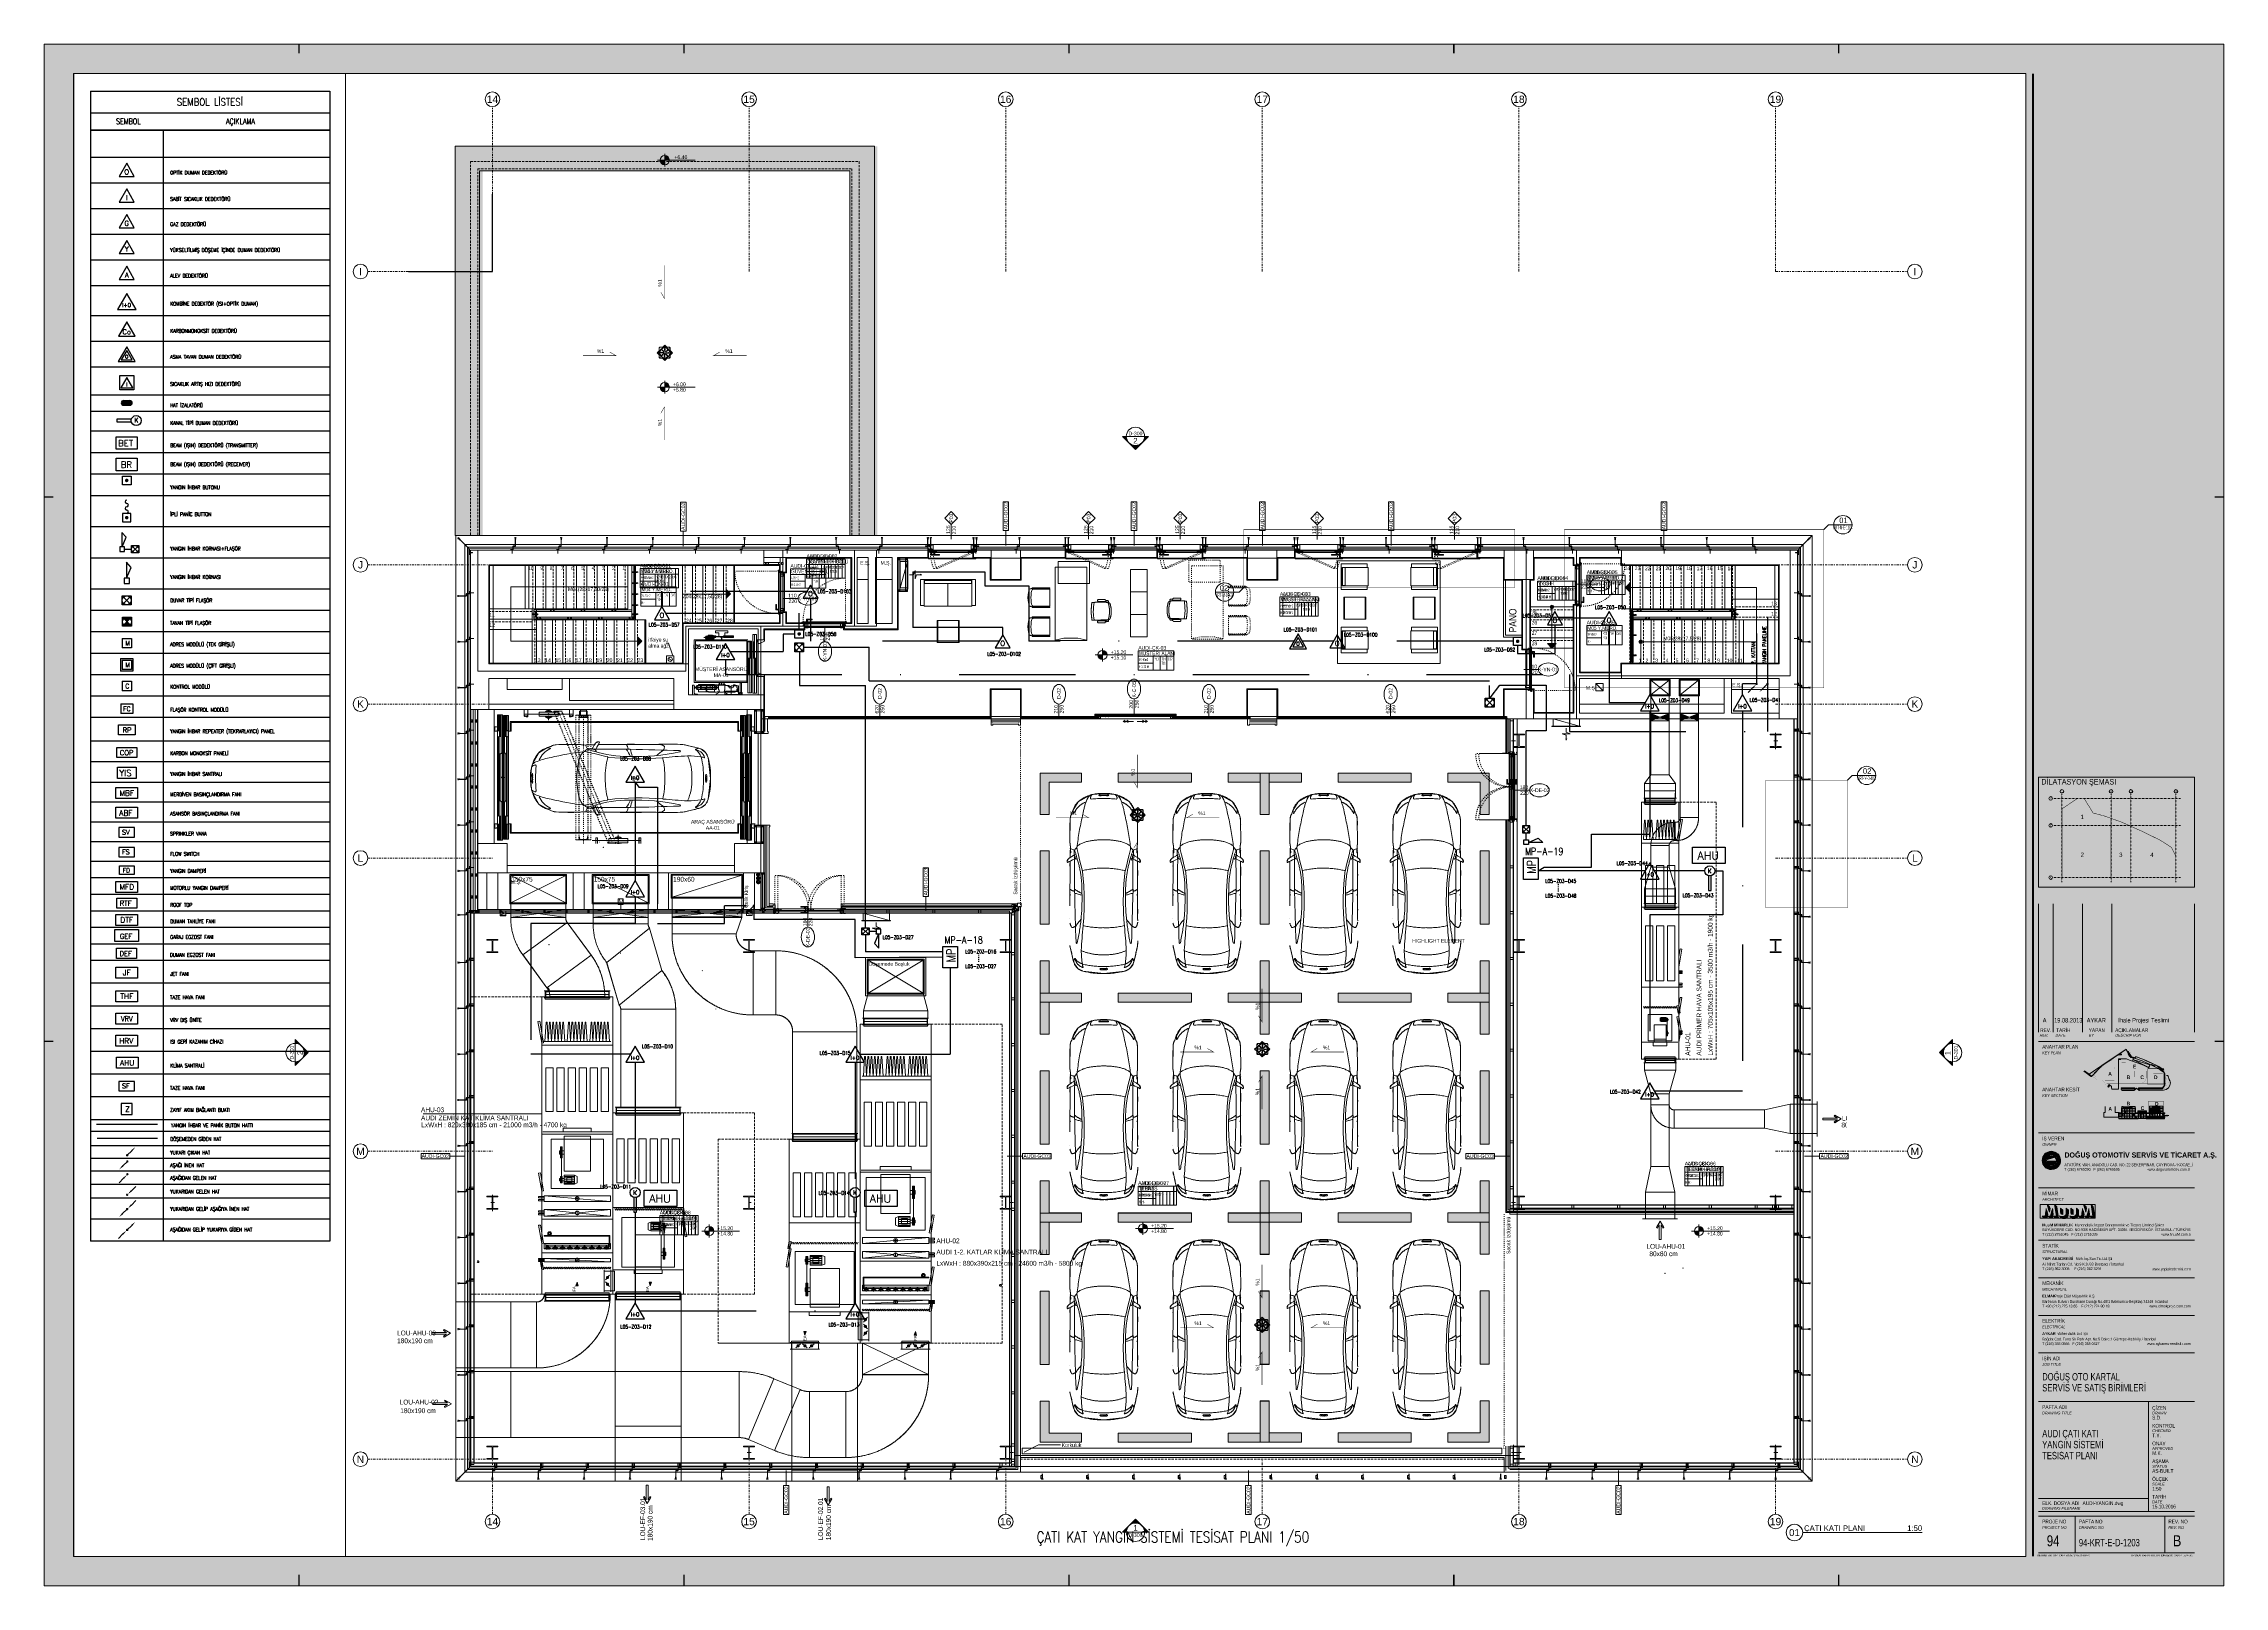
# Paper-space layout '94-KRT-E-D-1203' of a CAD drawing. Extents: x 0 to 1189, y 0 to 841.
# The model-space entities are those that its viewports show. They can reach past a viewport. Long polylines and large blocks are cut down to what shows.
import ezdxf
from ezdxf import colors
from ezdxf.entities.mleader import LeaderData, LeaderLine
from ezdxf.enums import TextEntityAlignment as Align
from ezdxf.math import Vec2, Vec3
from ezdxf.xclip import XClip

# ---------------------------------------------------------------- set-up
doc = ezdxf.new("R2010")
doc.units = 0
doc.header["$MEASUREMENT"] = 0
doc.header["$XCLIPFRAME"] = 0
for name, pattern in [('ACAD_ISO05W100', [33, 24, -3, 0, -3, 0, -3]), ('ACAD_ISO10W100', [18.5, 12, -3, 0.5, -3]), ('DASHDOT', [25.4, 12.7, -6.35, 0, -6.35]), ('DASHDOT2', [0.5, 0.25, -0.125, 0, -0.125]), ('DOT2', [0.125, 0, -0.125]), ('HIDDEN', [0.375, 0.25, -0.125]), ('HIDDEN2', [4.7625, 3.175, -1.5875])]:
    doc.linetypes.add(name, pattern=pattern)
doc.layers.get('0').update_dxf_attribs({"color": 9, "lineweight": 9})
for name, color, linetype, lineweight in [('00', 9, 'Continuous', 9), ('01', 9, 'Continuous', 9), ('03', 18, 'Continuous', 9), ('03S', 255, 'Continuous', 9), ('04', 9, 'Continuous', 9), ('05', 9, 'Continuous', 9), ('05V', 9, 'Continuous', 9), ('06A', 9, 'Continuous', 9), ('06B', 9, 'Continuous', 9), ('06C', 9, 'Continuous', 9), ('06D', 9, 'Continuous', 9), ('09', 9, 'Continuous', 9), ('10', 9, 'Continuous', 9), ('11', 9, 'Continuous', 9), ('12', 9, 'Continuous', 9), ('14', 9, 'Continuous', 9), ('15', 9, 'Continuous', 9), ('19', 9, 'Continuous', 9), ('19D', 9, 'DOT2', 9), ('20', 9, 'DOT2', 9), ('21', 9, 'Continuous', 9), ('22', 8, 'Continuous', 9), ('24', 9, 'DASHDOT2', 9), ('31', 9, 'Continuous', 9), ('32', 9, 'Continuous', 9), ('32-ekipman', 9, 'Continuous', 9), ('33', 9, 'BATTING', 9), ('35', 9, 'Continuous', 9), ('40', 9, 'Continuous', 9), ('40A', 9, 'Continuous', 9), ('40B', 9, 'Continuous', 9), ('cam s', 8, 'Continuous', 9), ('E-ADRES MODÜLÜ (TEK GİRİŞLİ)', 7, 'Continuous', 30), ('E-ADRES MODÜLÜ (ÇİFT GİRİŞLİ)', 7, 'Continuous', 30), ('E-ALEV DEDEKTÖRÜ', 7, 'Continuous', 30), ('E-ASANSÖR BASINÇLANDIRMA FANI', 7, 'Continuous', 30), ('E-ASMA TAVAN DUMAN DEDEKTÖRÜ', 7, 'Continuous', 30), ('E-AŞAĞI İNEN HAT', 7, 'Continuous', 30), ('E-AŞAĞIDAN GELEN HAT', 7, 'Continuous', 30), ('E-AŞAĞIDAN GELİP YUKARIYA GİDEN HAT', 7, 'Continuous', 30), ('E-DEDEKTÖR NUMARALARI', 20, 'Continuous', 30), ('E-DUMAN EGZOST FANI', 7, 'Continuous', 30), ('E-DUMAN TAHLİYE FANI', 7, 'Continuous', 30), ('E-DUVAR TİPİ FLAŞÖR', 7, 'Continuous', 30), ('E-FLAŞÖR KONTROL MODÜLÜ', 7, 'Continuous', 30), ('E-FLOW SWITCH', 7, 'Continuous', 30), ('E-GARAJ EGZOST FANI', 7, 'Continuous', 30), ('E-GAZ DEDEKTÖRÜ', 7, 'Continuous', 30), ('E-HAT İZALATÖRÜ', 7, 'Continuous', 30), ('E-ISI GERİ KAZANIM', 7, 'Continuous', 30), ('E-İPLİ PANİC BUTTON', 7, 'Continuous', 30), ('E-JET FAN', 7, 'Continuous', 30), ('E-KABLO', 7, 'Continuous', 30), ('E-KABLO @ 1', 7, 'Continuous', 30), ('E-KANAL TİPİ DUMAN DEDEKTÖRÜ', 7, 'Continuous', 30), ('E-KARBON MONOKSİT PANELİ', 7, 'Continuous', 30), ('E-KARBONMONOKSİT DEDEKTÖRÜ', 7, 'Continuous', 30), ('E-KOMBİNE DEDEKTÖR (ISI+OPTİK DUMAN)', 7, 'Continuous', 30), ('E-KONTROL MODÜLÜ', 7, 'Continuous', 30), ('E-MERDİVEN BASINÇLANDIRMA FANI', 7, 'Continuous', 30), ('E-MOTORLU YANGIN DAMPERİ', 7, 'Continuous', 30), ('E-OPTİK DUMAN DEDEKTÖRÜ', 7, 'Continuous', 30), ('E-SABİT SICAKLIK DEDEKTÖRÜ', 7, 'Continuous', 30), ('E-SICAKLIK ARTIŞ HIZI DEDEKTÖRÜ', 7, 'Continuous', 30), ('E-SPRINKLER VANA', 7, 'Continuous', 30), ('E-TAVAN TİPİ FLAŞÖR', 7, 'Continuous', 30), ('E-TAZE HAVA FANI', 7, 'Continuous', 30), ('E-VRV DIŞ ÜNİTE', 7, 'Continuous', 30), ('E-YANGIN', 7, 'Continuous', 30), ('E-YANGIN DAMPERİ', 7, 'Continuous', 30), ('E-YANGIN İHBAR BUTONU', 7, 'Continuous', 30), ('E-YANGIN İHBAR KORNASI', 7, 'Continuous', 30), ('E-YANGIN İHBAR KORNASI+FLAŞÖR', 7, 'Continuous', 30), ('E-YANGIN İHBAR REPEATER (TEKRARLAYICI) PANEL', 7, 'Continuous', 30), ('E-YANGIN İHBAR SANTRALI', 7, 'Continuous', 30), ('E-YAZI', 7, 'Continuous', 30), ('E-YUKARI ÇIKAN HAT', 7, 'Continuous', 30), ('E-YUKARIDAN GELEN HAT', 7, 'Continuous', 30), ('E-YUKARIDAN GELİP AŞAĞIYA İNEN HAT', 7, 'Continuous', 30), ('E-YÜKSELTİLMİŞ DÖŞEME İÇİNDE DUMAN DEDEKTÖRÜ', 7, 'Continuous', 30), ('E-ZAYIF AKIM BAĞLANTI KUTUSU BUAT', 7, 'Continuous', 30), ('GEB-BEZUG', 9, 'Continuous', 25), ('INCE', 9, 'Continuous', 9), ('KALIP AKS', 8, 'ACAD_ISO10W100', 9), ('KHZEP1$0$ESTUDIO', 9, 'Continuous', 9), ('profiller', 8, 'Continuous', 9)]:
    doc.layers.add(name, color=color, linetype=linetype, lineweight=lineweight)
doc.styles.add('ANTET-TEXT', font='ARIALNB.TTF')
doc.styles.add('Arial', font='arial.ttf', dxfattribs={"height": 2.5})
doc.styles.add('DEBI-BLOCK', font='arial.ttf', dxfattribs={"width": 0.8})
doc.styles.add('E-YAZI', font='txttw.shx')
doc.styles.add('MuuM_TEXT-BOLD', font='ARIALNB.TTF')
doc.styles.add('MuuM_TEXT-ITALIC', font='ARIALNI.TTF')
doc.styles.add('MuuM_TEXT-STANDART', font='ARIALN.TTF')
doc.styles.add('ROMANS8', font='Txttw.shx')
doc.linetypes.add('BATTING', pattern='A,0.0001,-0.1,[134,ltypeshp.shx,S=0.1,R=0,X=-0.1,Y=0],-0.2,[134,ltypeshp.shx,S=0.1,R=180,X=0.1,Y=0],-0.1', length=0.4001)
pattern_1 = [(45, (-385.5235, -15.094166), (-0.0176776695, 0.0530330086), [0, -0.05])]
pattern_2 = [(45, (-20803.0235, -2385.420697), (-0.01767766953, 0.05303300859), [0, -0.05])]
pattern_3 = [(45, (-20812.053997, -2385.420697), (-0.01767766953, 0.05303300859), [0, -0.05])]
pattern_4 = [(45, (-20497.62092, -2376.32653), (-0.06629126074, 0.06629126074), [])]
pattern_5 = [(45, (-20883.0235, -2385.420697), (-0.01767766953, 0.05303300859), [0, -0.05])]
pattern_6 = [(45, (-20290.95425, -2376.32653), (-0.06629126074, 0.06629126074), [])]
pattern_7 = [(45, (-20676.35683, -2385.420697), (-0.01767766953, 0.05303300859), [0, -0.05])]
pattern_8 = [(45, (-20504.03172, -2371), (-0.06629126074, 0.06629126074), [])]
pattern_9 = [(45, (-20889.434303, -2380.094166), (-0.01767766953, 0.05303300859), [0, -0.05])]
pattern_10 = [(45, (-20297.36505, -2371), (-0.06629126074, 0.06629126074), [])]
pattern_11 = [(45, (-20682.767637, -2380.094166), (-0.01767766953, 0.05303300859), [0, -0.05])]

# ---------------------------------------------------------------- blocks, each defined once
blk = doc.blocks.new('MuuM_ANTET_CORNER')
blk.add_lwpolyline([(0, 50), (0, 0), (-50, 0)])
blk = doc.blocks.new('MuuM_ANTET_LINE')
at = {"const_width": 7.5}
blk.add_lwpolyline([(-50, 0), (0, 0)], dxfattribs=at)
blk = doc.blocks.new('0_logo-MuuM')
for points in [[(-344, 30), (-351, 55), (-352, 57), (-355, 71), (-356, 60), (-357, 52), (-362, 15), (-384, 15), (-369, 0), (-348, 0)], [(-326, 70), (-330, 82), (-348, 100), (-335, 56), (-333, 50), (-332, 45)], [(-307, 52), (-308, 61), (-309, 71), (-312, 57), (-313, 55), (-325, 15), (-340, 15), (-325, 0), (-311, 0), (-304, 26)], [(-277, 84), (-294, 100), (-281, 15), (-302, 15), (-287, 0), (-265, 0)], [(-235, 59), (-250, 74), (-250, 42), (-249, 36), (-248, 32), (-244, 29), (-234, 28), (-235, 34)], [(-160, 59), (-175, 74), (-175, 42), (-175, 36), (-173, 32), (-170, 29), (-159, 28), (-160, 34)], [(-62, 70), (-65, 82), (-83, 100), (-70, 56), (-69, 50), (-68, 45)], [(-39, 26), (-43, 52), (-44, 61), (-45, 71), (-48, 57), (-48, 55), (-60, 15), (-75, 15), (-60, 0), (-46, 0)], [(-13, 84), (-29, 100), (-16, 15), (-38, 15), (-22, 0), (0, 0)]]:
    blk.add_hatch(color=256).paths.add_polyline_path(points)
h = blk.add_hatch(color=256)
edge = h.paths.add_edge_path()
edge.add_line((-197, 16), (-196, 18))
edge.add_line((-196, 18), (-195, 26))
edge.add_line((-195, 26), (-194, 35))
edge.add_line((-194, 35), (-194, 59))
edge.add_line((-194, 59), (-210, 74))
edge.add_line((-210, 74), (-210, 44))
edge.add_line((-210, 44), (-210, 35))
edge.add_line((-210, 35), (-211, 29))
edge.add_line((-211, 29), (-213, 25))
edge.add_line((-213, 25), (-217, 21))
edge.add_line((-217, 21), (-221, 17))
edge.add_line((-221, 17), (-226, 15))
edge.add_line((-226, 15), (-233, 13))
edge.add_line((-233, 13), (-240, 13))
edge.add_line((-240, 13), (-247, 13))
edge.add_line((-247, 13), (-253, 15))
edge.add_line((-253, 15), (-258, 17))
edge.add_arc((-227, 31), 33.9, 205.3938, 332.8608)
h = blk.add_hatch(color=256)
edge = h.paths.add_edge_path()
edge.add_line((-123, 14), (-124, 15))
edge.add_line((-124, 15), (-123, 15))
edge.add_arc((-153, 31), 33.9, 331.3342, 332.8608)
edge.add_line((-123, 16), (-121, 18))
edge.add_line((-121, 18), (-120, 26))
edge.add_line((-120, 26), (-120, 35))
edge.add_line((-120, 35), (-120, 59))
edge.add_line((-120, 59), (-135, 74))
edge.add_line((-135, 74), (-135, 44))
edge.add_line((-135, 44), (-135, 35))
edge.add_line((-135, 35), (-136, 29))
edge.add_line((-136, 29), (-138, 25))
edge.add_line((-138, 25), (-142, 21))
edge.add_line((-142, 21), (-146, 17))
edge.add_line((-146, 17), (-152, 15))
edge.add_line((-152, 15), (-158, 13))
edge.add_line((-158, 13), (-165, 13))
edge.add_line((-165, 13), (-172, 13))
edge.add_line((-172, 13), (-179, 15))
edge.add_line((-179, 15), (-183, 17))
edge.add_arc((-153, 31), 33.9, 205.3938, 329.7663)
h = blk.add_hatch(color=256)
edge = h.paths.add_edge_path()
edge.add_line((-80, 30), (-87, 55))
edge.add_line((-87, 55), (-88, 57))
edge.add_line((-88, 57), (-91, 71))
edge.add_line((-91, 71), (-92, 60))
edge.add_line((-92, 60), (-93, 52))
edge.add_line((-93, 52), (-98, 15))
edge.add_line((-98, 15), (-118, 15))
edge.add_arc((-148, 31), 33.9, 329.7663, 331.3342, ccw=False)
edge.add_line((-118, 14), (-104, 0))
edge.add_line((-104, 0), (-83, 0))
edge.add_line((-83, 0), (-80, 30))
for points in [[(-344, 30), (-351, 55), (-352, 57), (-355, 71), (-356, 60), (-357, 52), (-362, 15), (-384, 15), (-369, 0), (-348, 0)], [(-326, 70), (-330, 82), (-348, 100), (-335, 56), (-333, 50), (-332, 45)], [(-307, 52), (-308, 61), (-309, 71), (-312, 57), (-313, 55), (-325, 15), (-340, 15), (-325, 0), (-311, 0), (-304, 26)], [(-277, 84), (-294, 100), (-281, 15), (-302, 15), (-287, 0), (-265, 0)], [(-235, 59), (-250, 74), (-250, 42), (-249, 36), (-248, 32), (-244, 29), (-234, 28), (-235, 34)], [(-160, 59), (-175, 74), (-175, 42), (-175, 36), (-173, 32), (-170, 29), (-159, 28), (-160, 34)], [(-62, 70), (-65, 82), (-83, 100), (-70, 56), (-69, 50), (-68, 45)], [(-39, 26), (-43, 52), (-44, 61), (-45, 71), (-48, 57), (-48, 55), (-60, 15), (-75, 15), (-60, 0), (-46, 0)], [(-13, 84), (-29, 100), (-16, 15), (-38, 15), (-22, 0), (0, 0)]]:
    blk.add_lwpolyline(points, close=True)
for points in [[(-197, 16), (-196, 18), (-195, 26), (-194, 35), (-194, 59), (-210, 74), (-210, 44), (-210, 35), (-211, 29), (-213, 25), (-217, 21), (-221, 17), (-226, 15), (-233, 13), (-240, 13), (-247, 13), (-253, 15), (-258, 17, 0.62164)], [(-123, 14), (-124, 15), (-123, 15, 0.006661), (-123, 16), (-121, 18), (-120, 26), (-120, 35), (-120, 59), (-135, 74), (-135, 44), (-135, 35), (-136, 29), (-138, 25), (-142, 21), (-146, 17), (-152, 15), (-158, 13), (-165, 13), (-172, 13), (-179, 15), (-183, 17, 0.603075)], [(-80, 30), (-87, 55), (-88, 57), (-91, 71), (-92, 60), (-93, 52), (-98, 15), (-118, 15, -0.006841), (-118, 14), (-104, 0), (-83, 0)]]:
    blk.add_lwpolyline(points, format="xyb", close=True)
at = {"layer": '40'}
blk.add_lwpolyline([(0, 0), (-400, 0), (-400, 100), (0, 100)], close=True, dxfattribs=at)
blk = doc.blocks.new('0_aks')
at = {"linetype": 'Continuous'}
blk.add_circle((0, 0), 2, dxfattribs=at)
at = {"style": 'Arial'}
blk.add_attdef('AKS', text='', height=2, dxfattribs=at).set_placement((0, 0), align=Align.MIDDLE_CENTER)
blk = doc.blocks.new('p-dilatasyon şeması')
at = {"layer": '03'}
blk.add_lwpolyline([(-40, 477.9), (640, 477.9), (640, -2.1), (-40, -2.1)], close=True, dxfattribs=at)
at = {"layer": '06A', "const_width": 2}
for points in [[(276.3, 267.4), (62.1, 267.4), (62.1, 339.5), (129.4, 385.2), (158.9, 385.2), (198.1, 321.5), (246.8, 308.6), (276.3, 298.2)], [(362.9, 40), (276.5, 40), (276.5, 298.1), (319.8, 282.8), (362.9, 263.5)], [(276.3, 40), (62.1, 40), (62.1, 267.2), (276.3, 267.2)], [(362.9, 40), (363.1, 263.4), (415.6, 239.9), (491, 202.6), (509.1, 191.3), (540.2, 171), (559.1, 132.7), (559.1, 40)]]:
    blk.add_lwpolyline(points, close=True, dxfattribs=at)
at = {"layer": '24', "ltscale": 2}
for points in [[(24.9, 385.2), (579.1, 385.2)], [(62.1, 20), (62.1, 404)], [(276.5, 20), (276.5, 404)], [(363.3, 20), (363.3, 404)], [(559.1, 20), (559.1, 404)], [(559.3, 20), (559.3, 404)], [(24.9, 267.4), (579.1, 267.4)], [(24.9, 40), (579.1, 40)]]:
    blk.add_lwpolyline(points, dxfattribs=at)
at = {"layer": '24', "xscale": 4, "yscale": 4, "zscale": 4}
for p, values in [((12.9, 385.2), {'AKS': 'A'}), ((62.1, 416), {'AKS': '1'}), ((276.5, 416), {'AKS': '8'}), ((363.3, 416), {'AKS': '12'}), ((559.1, 416), {'AKS': '20'}), ((12.9, 267.4), {'AKS': 'E'}), ((12.9, 40), {'AKS': 'N'})]:
    blk.add_blockref('0_aks', p, dxfattribs=at).add_auto_attribs(values)
at = {"layer": '03', "attachment_point": 1, "style": 'MuuM_TEXT-STANDART'}
for s, width, insert, char_height in [('DİLATASYON ŞEMASI', 13138.198, (-28, 469.9), 24), ('1', 32.746, (143.3, 314.4), 19.2), ('2', 32.746, (143.3, 148.7), 19.2), ('3', 32.746, (311.6, 148.7), 19.2), ('4', 32.746, (447.6, 148.7), 19.2)]:
    blk.add_mtext_dynamic_manual_height_columns(s, width=width, gutter_width=200, heights=[0], dxfattribs=dict(at, insert=insert, char_height=char_height))
blk = doc.blocks.new('p-anahtar-plan_')
at = {"layer": '06D'}
h = blk.add_hatch(dxfattribs=at)
h.set_pattern_fill('GRASS', color=256, scale=50, style=0)
h.set_pattern_definition([(90, (-339322.194, 42421.93), (-35.355339, 35.355339), [9.375, -61.335678]), (45, (-339322.194, 42421.93), (-35.355339, 35.355339), [9.375, -40.625]), (135, (-339322.194, 42421.93), (-35.355339, -35.355339), [9.375, -40.625])])
h.paths.add_polyline_path([(3099, 7850), (3989, 7850), (4051, 7892), (3770, 8306)])
h = blk.add_hatch(color=256, dxfattribs=at)
h.dxf.hatch_style = 1
h.paths.add_polyline_path([(3757, 6626), (3757, 6674), (3781, 6650)])
h = blk.add_hatch(dxfattribs=at)
h.set_pattern_fill('_USER', color=256, scale=20, angle=30, pattern_type=0)
h.set_pattern_definition([(30, (-108715.084, 120), (-10, 17.320508), [])])
h.paths.add_polyline_path([(7823, 6849), (7860, 6990), (6714, 7295), (5826, 8735), (5650, 8735), (6614, 7171)])
h = blk.add_hatch(color=256, dxfattribs=at)
h.dxf.hatch_style = 1
h.paths.add_polyline_path([(5895, 8044), (5936, 8069), (5903, 8077)])
h = blk.add_hatch(dxfattribs=at)
h.set_pattern_fill('_USER', color=256, scale=20, angle=60, pattern_type=0)
h.set_pattern_definition([(60, (-108715.084, 120), (-17.320508, 10), [])])
h.paths.add_polyline_path([(12998, 4665), (13060, 4790), (12236, 5198), (12173, 5073)])
at = {"layer": '01', "const_width": 20, "elevation": 0}
blk.add_lwpolyline([(-455, 2510), (-455, 993, 0.4142136), (-280, 818), (1980, 818, 0.4142136), (2155, 993), (2155, 4028, 0.4142136), (1855, 4328), (-155, 4328, 0.4142136), (-455, 4028)], format="xyb", close=True, dxfattribs=at)
at = {"layer": '01', "const_width": 20}
for points in [[(7665, 3420), (5125, 3420), (5125, 5820), (4045, 5820), (4045, 1760), (3945, 1760), (3945, 0), (7765, 0), (7765, 1760), (7665, 1760)], [(11585, 3700), (11585, 60), (15285, 60), (15285, 2640), (12725, 2640), (12725, 3700)]]:
    blk.add_lwpolyline(points, close=True, dxfattribs=at)
blk.add_lwpolyline([(8545, 3420), (8545, 0), (9355, 0), (9355, 295), (9675, 295), (9675, 115, 0.2627786), (10745, 1399), (10745, 3420)], format="xyb", close=True, dxfattribs=at)
at = {"layer": '06D'}
for points in [[(6218, 6383), (8560, 5556), (10025, 5000), (11432, 4338), (11801, 5180), (10827, 5617), (9632, 6154), (7810, 6797), (7203, 6958), (6578, 7124), (5276, 9237), (5237, 9301), (3245, 7949), (3245, 7949), (3245, 7949), (3245, 7949), (3245, 7949), (-1307, 4858), (-3955, 2064, -0.4142136), (-4371, 1980), (-4401, 1999), (-5275, 2625), (-6249, 3345), (-4073, 2005), (-3985, 2092), (-1336, 4886), (5250, 9356), (5307, 9264), (6604, 7158), (7213, 6997), (7821, 6835), (9647, 6191), (10844, 5654), (12041, 5116), (12983, 4650), (13926, 4184), (14379, 3902), (14677, 3708), (15686, 3051), (15830, 2769), (15830, -479), (15087, -1500), (15087, -1500), (8665, -1500), (8665, -1200), (8705, -1200), (8705, -1460), (15067, -1460), (15067, -1460), (15790, -466), (15790, 2760), (15655, 3023), (14655, 3674), (14358, 3868), (13906, 4149), (12966, 4614), (12024, 5080), (11838, 5164), (11452, 4284), (10009, 4963), (8546, 5519), (6200, 6347), (6218, 6383)], [(3245, 6750), (5009, 6750, -0.0850742), (5342, 6693), (6218, 6383)], [(-6225, 3377), (-5251, 2657), (-4378, 2032), (-4349, 2013, 0.2460123), (-4109, 1988, 0.2460123)], [(16323, 2162, -0.3246729), (16736, 2012, 0.0443791), (17207, 817, -0.1355158), (17349, 155, -0.3824074), (15520, -1802), (8968, -1862, -0.4169076), (8665, -1562), (8665, -1500)], [(487, -988), (448, -588), (831, -425), (1126, -616), (1262, -845), (1294, -1265, 0.2915576), (1521, -1500), (1521, -1500), (3205, -1500)], [(3945, -1500), (3945, -1606, 0.4126682), (4243, -1906), (7348, -1877)], [(7348, -1877), (7348, -1877, 0.4115246), (7645, -1577), (7645, -1500)]]:
    blk.add_lwpolyline(points, format="xyb", dxfattribs=at)
at = {"layer": '06D', "ltscale": 2, "const_width": 10}
blk.add_lwpolyline([(5215, 9335), (5306, 9264), (5447, 9241), (5889, 9271), (6925, 7590), (7969, 7313), (9832, 6655), (12254, 5569), (14170, 4621), (14648, 4324), (15755, 3603), (15759, 3305), (17096, 596), (15581, -1500), (2401, -1500), (2278, -1451), (2051, -1364), (412, -710), (-403, -375), (-1082, 17), (-1082, 17), (-4229, 2150), (-4726, 2585)], close=True, dxfattribs=at)
at = {"layer": '06D', "linetype": 'ACAD_ISO05W100', "ltscale": 0.05, "const_width": 10}
blk.add_lwpolyline([(5504, 8944), (6604, 7158), (7821, 6835), (9647, 6191), (12041, 5116), (13926, 4184), (14379, 3902), (15259, 3329), (15261, 3185), (16514, 645), (16048, 0), (0, 0), (0, 0), (0, 0), (0, 0), (-182, 75), (-817, 441), (-4085, 2657), (5219, 8975), (5432, 8940), (5504, 8944)], dxfattribs=at)
at = {"layer": '06D'}
for points in [[(-3955, 2064), (-1307, 4858), (1641, 6859)], [(3245, -1500), (3245, 6750), (3245, 6750), (3245, 6750), (3245, 6750), (3245, 6750), (3205, 6750), (3205, -1500), (3245, -1500), (3245, -1500)], [(3245, 6710), (3245, 6750), (3855, 6750), (3855, 6710), (3743, 6710), (3743, 6710), (3245, 6710), (3245, 6710), (3245, 6710), (3245, 6710), (3245, 6710), (3245, 6710), (3245, 6710), (3245, 6710), (3245, 6710)], [(3245, 6550), (3245, 6590), (3855, 6590), (3855, 6550), (3743, 6550), (3743, 6550), (3245, 6550), (3245, 6550), (3245, 6550), (3245, 6550), (3245, 6550), (3245, 6550), (3245, 6550), (3245, 6550), (3245, 6550)], [(3757, 6650), (3393, 6650), (3333, 6650), (3333, 6710)], [(3393, 6590), (3393, 6710)], [(3421, 6590), (3421, 6710)], [(3449, 6590), (3449, 6710)], [(3477, 6590), (3477, 6710)], [(3505, 6590), (3505, 6710)], [(3533, 6590), (3533, 6710)], [(3561, 6590), (3561, 6710)], [(3589, 6590), (3589, 6710)], [(3617, 6590), (3617, 6710)], [(3645, 6590), (3645, 6710)], [(3673, 6590), (3673, 6710)], [(3701, 6590), (3701, 6710)], [(3729, 6590), (3729, 6710)], [(3757, 6590), (3757, 6710)], [(6388, 7433), (6226, 7334), (5796, 8032), (5830, 8053), (6239, 7389), (6367, 7467)], [(5852, 8017), (5980, 8096)], [(5867, 7993), (5994, 8072)], [(5881, 7969), (6009, 8048)], [(5896, 7945), (6024, 8024)], [(5911, 7922), (6038, 8000)], [(6303, 7428), (5916, 8056)], [(5925, 7898), (6053, 7976)], [(5940, 7874), (6068, 7953)], [(5955, 7850), (6082, 7929)], [(5969, 7826), (6097, 7905)], [(5984, 7802), (6112, 7881)], [(5999, 7779), (6126, 7857)], [(6077, 7651), (6205, 7730)], [(6092, 7627), (6220, 7706)], [(6107, 7603), (6234, 7682)], [(6121, 7579), (6249, 7658)], [(6136, 7556), (6264, 7634)], [(6151, 7532), (6279, 7610)], [(6166, 7508), (6293, 7587)], [(6180, 7484), (6308, 7563)], [(6195, 7460), (6323, 7539)], [(6210, 7436), (6337, 7515)], [(6224, 7413), (6352, 7491)], [(8560, 5556), (7010, 6104), (7303, 6932)], [(7303, 6932), (7010, 6104)], [(11780, 5131), (7156, 6518), (11436, 4347)], [(7795, 6841), (7795, 6841)], [(-6040, 3439), (-4039, 1980)], [(-4799, 2535), (-1336, 4886)], [(11432, 4338), (10025, 5000), (8560, 5556)], [(11496, 4160), (11496, 4162)], [(13913, 4194), (14160, 4580)], [(14160, 4580), (15299, 3577), (13913, 4194)], [(15423, 3770), (15175, 3384)], [(7605, -1200), (3945, -1200), (3945, -1240), (7605, -1240)], [(3945, -1460), (3945, -1500), (7645, -1500), (7645, -1200), (7605, -1200), (7605, -1460), (3945, -1460)], [(7476, -1876), (7476, -1876), (8155, -1250), (8838, -1864), (8838, -1864)], [(7605, -1500), (7605, -1500)], [(8705, -1240), (15227, -1240), (15256, -1200), (15256, -1200), (15256, -1200), (8705, -1200)], [(15087, -1500), (15830, -479), (15830, -479)], [(15087, -1500), (15830, -479)]]:
    blk.add_lwpolyline(points, dxfattribs=at)
for points in [[(3099, 7850), (3989, 7850), (4051, 7892), (3770, 8306)], [(3757, 6626), (3757, 6674), (3781, 6650)], [(7833, 6831), (7878, 7001), (6723, 7308), (5835, 8750), (5623, 8750), (6604, 7158)], [(7823, 6849), (7860, 6990), (6714, 7295), (5826, 8735), (5650, 8735), (6614, 7171)], [(5895, 8044), (5936, 8069), (5903, 8077)], [(7878, 7001), (7952, 7277), (8547, 7067), (9292, 6804), (9818, 6618), (10714, 6216), (12237, 5533), (13194, 5059), (14150, 4586), (15510, 3715), (15531, 3748), (14170, 4621), (13212, 5095), (12254, 5569), (10730, 6253), (9832, 6655), (9305, 6842), (8560, 7105), (7924, 7329), (7840, 7011)], [(13005, 4645), (13080, 4796), (12229, 5219), (12153, 5066)], [(12998, 4665), (13060, 4790), (12236, 5198), (12173, 5073)], [(277, -853), (635, -298), (831, -425), (487, -988)]]:
    blk.add_lwpolyline(points, close=True, dxfattribs=at)
at = {"layer": '21', "style": 'MuuM_TEXT-BOLD'}
for s, p in [('A', (408, 2170)), ('B', (5419, 1199)), ('E', (7135, 4112)), ('C', (9154, 1199)), ('D', (12859, 1199))]:
    blk.add_text(s, height=1000, dxfattribs=at).set_placement(p)
blk = doc.blocks.new('p-vw-doğrama')
blk.add_lwpolyline([(2.5, -30), (2.5, 0), (-2.5, 0), (-2.5, -30)], close=True)
blk = doc.blocks.new('*U190')
for points in [[(5, 210), (5, 205), (-10, 205), (-10, 210)], [(-5, 205), (-5, 1), (-10, 1), (-10, 205)], [(5, 0), (-10, 0), (-10, 205), (5, 205)]]:
    blk.add_lwpolyline(points, close=True)
blk = doc.blocks.new('prf-10x10')
blk.add_lwpolyline([(-5, -5), (5, -5), (5, 5), (-5, 5)], close=True)
at = {"color": 255}
blk.add_solid([(-5, -5), (5, -5), (-5, 5), (5, 5)], dxfattribs=at)
at = {"layer": '10'}
blk.add_point((0, 0), dxfattribs=at)
blk = doc.blocks.new('p-doğrama')
blk.add_lwpolyline([(-3, 20), (-3, 0), (3, 0), (3, 20)], close=True)
blk = doc.blocks.new('ERG')
at = {"lineweight": 5, "ltscale": 0.5}
for p, q in [((27714, -7982), (27714, -7982)), ((27715, -7982), (27715, -7982)), ((27715, -7982), (27715, -7982)), ((27715, -7982), (27715, -7983)), ((27715, -7982), (27715, -7982)), ((27715, -7982), (27715, -7982)), ((27715, -7982), (27715, -7982)), ((27715, -7982), (27715, -7983)), ((27715, -7982), (27715, -7982)), ((27715, -7982), (27715, -7982)), ((27715, -7982), (27715, -7982)), ((27715, -7983), (27715, -7983)), ((27715, -7983), (27715, -7983)), ((27715, -7983), (27715, -7983)), ((27715, -7983), (27715, -7983)), ((27715, -7983), (27715, -7983)), ((27715, -7983), (27715, -7983)), ((27715, -7983), (27715, -7983)), ((27715, -7983), (27715, -7983)), ((27715, -7983), (27715, -7983)), ((27715, -7983), (27715, -7983)), ((27715, -7983), (27715, -7983)), ((27715, -7983), (27715, -7983)), ((27715, -7983), (27715, -7983)), ((27715, -7983), (27715, -7984)), ((27715, -7983), (27715, -7983)), ((27715, -7983), (27715, -7983)), ((27715, -7983), (27715, -7983)), ((27715, -7983), (27715, -7984)), ((27715, -7983), (27715, -7983)), ((27715, -7983), (27715, -7983)), ((27715, -7983), (27715, -7983)), ((27715, -7983), (27715, -7983)), ((27715, -7983), (27715, -7983)), ((27715, -7983), (27715, -7983)), ((27715, -7983), (27715, -7983)), ((27715, -7983), (27715, -7983)), ((27715, -7983), (27715, -7983)), ((27715, -7984), (27715, -7983)), ((27715, -7983), (27715, -7983)), ((27715, -7983), (27715, -7983)), ((27715, -7983), (27715, -7983)), ((27715, -7984), (27715, -7984)), ((27715, -7984), (27715, -7984)), ((27715, -7984), (27715, -7984)), ((27715, -7984), (27715, -7984)), ((27715, -7984), (27715, -7984)), ((27715, -7984), (27715, -7984)), ((27715, -7984), (27715, -7984)), ((27715, -7984), (27715, -7984)), ((27715, -7984), (27715, -7984)), ((27715, -7984), (27715, -7984)), ((27715, -7984), (27715, -7984)), ((27715, -7984), (27715, -7984)), ((27715, -7984), (27715, -7984)), ((27715, -7984), (27715, -7984)), ((27715, -7984), (27715, -7984)), ((27715, -7984), (27715, -7984)), ((27715, -7984), (27715, -7984)), ((27715, -7984), (27715, -7984)), ((27715, -7984), (27715, -7984)), ((27715, -7984), (27715, -7984)), ((27715, -7984), (27715, -7984)), ((27715, -7984), (27715, -7984)), ((27715, -7984), (27715, -7984)), ((27715, -7984), (27715, -7984)), ((27715, -7984), (27715, -7984)), ((27715, -7984), (27715, -7984)), ((27715, -7984), (27715, -7984)), ((27715, -7984), (27715, -7984)), ((27715, -7984), (27715, -7984)), ((27715, -7984), (27715, -7985)), ((27715, -7984), (27715, -7984)), ((27715, -7985), (27715, -7984)), ((27715, -7985), (27715, -7984)), ((27715, -7984), (27715, -7985)), ((27715, -7984), (27715, -7984)), ((27715, -7984), (27715, -7985)), ((27715, -7985), (27715, -7986)), ((27715, -7985), (27715, -7986)), ((27715, -7985), (27715, -7985)), ((27715, -7985), (27715, -7985)), ((27715, -7985), (27715, -7985)), ((27715, -7985), (27715, -7985)), ((27715, -7985), (27715, -7985)), ((27715, -7985), (27715, -7985)), ((27715, -7985), (27715, -7985)), ((27715, -7985), (27715, -7985)), ((27715, -7985), (27715, -7985)), ((27715, -7985), (27715, -7985)), ((27715, -7985), (27715, -7985)), ((27715, -7985), (27715, -7985)), ((27715, -7985), (27715, -7985)), ((27715, -7985), (27715, -7985)), ((27715, -7985), (27715, -7985)), ((27715, -7985), (27715, -7985)), ((27715, -7985), (27715, -7985)), ((27715, -7985), (27715, -7985)), ((27715, -7985), (27715, -7985)), ((27715, -7985), (27715, -7985)), ((27715, -7985), (27715, -7985)), ((27715, -7985), (27715, -7985)), ((27715, -7985), (27715, -7985)), ((27715, -7985), (27715, -7985)), ((27715, -7985), (27715, -7985)), ((27715, -7985), (27715, -7985)), ((27715, -7985), (27715, -7985)), ((27715, -7985), (27715, -7985)), ((27715, -7985), (27715, -7985)), ((27715, -7985), (27715, -7985)), ((27715, -7985), (27715, -7985)), ((27715, -7985), (27715, -7985)), ((27715, -7986), (27715, -7986)), ((27715, -7986), (27715, -7986)), ((27715, -7987), (27715, -7986)), ((27715, -7986), (27715, -7986)), ((27715, -7986), (27715, -7986)), ((27715, -7986), (27715, -7986)), ((27715, -7986), (27715, -7986)), ((27715, -7986), (27715, -7986)), ((27715, -7986), (27715, -7986)), ((27715, -7987), (27715, -7986)), ((27715, -7986), (27715, -7986)), ((27715, -7986), (27715, -7986)), ((27715, -7986), (27715, -7986)), ((27715, -7986), (27715, -7986)), ((27715, -7986), (27715, -7986)), ((27715, -7986), (27715, -7986)), ((27715, -7986), (27715, -7986)), ((27715, -7986), (27715, -7986)), ((27715, -7986), (27715, -7986)), ((27715, -7986), (27715, -7986)), ((27715, -7986), (27715, -7986)), ((27715, -7986), (27715, -7986)), ((27715, -7986), (27715, -7986)), ((27715, -7986), (27715, -7986)), ((27715, -7986), (27715, -7986)), ((27715, -7986), (27715, -7986)), ((27715, -7986), (27715, -7986)), ((27715, -7986), (27715, -7986)), ((27715, -7986), (27715, -7986)), ((27715, -7986), (27715, -7986)), ((27715, -7986), (27715, -7986)), ((27715, -7986), (27715, -7986)), ((27715, -7986), (27715, -7986))]:
    blk.add_line(p, q, dxfattribs=at)
blk.add_line((27715, -7982), (27714, -7982))
blk.add_lwpolyline([(27715, -7982), (27715, -7982), (27715, -7982), (27715, -7982)], dxfattribs=at)
for centre, radius, start, end in [((27715, -7983), 0.789, 97.50951, 125.24269), ((27715, -7983), 0.789, 54.75731, 82.49049), ((27715, -7986), 0.02, 180, 199.11162), ((27715, -7986), 0.02, 335.32512, 0)]:
    blk.add_arc(centre, radius, start, end, dxfattribs=at)
blk = doc.blocks.new('48hb-16')
blk.add_line((-5, 0), (5, 0))
blk.add_lwpolyline([(-1, -7), (-2, -7), (-1, -7), (-1, -5), (-2, -5), (-1, -5), (-1, -4, 0.17632698), (-2, -3), (-5, 0), (-5, 0), (5, 0), (5, 0), (2, -3, 0.17632698), (1, -4), (1, -6), (2, -6), (1, -6), (1, -8), (2, -8), (1, -8), (1, -10), (2, -10), (1, -10), (1, -12), (2, -12), (1, -12), (1, -14), (1, -14), (1, -15), (0, -16), (-1, -15), (-1, -15), (-1, -15), (-1, -13), (-2, -13), (-1, -13), (-1, -11), (-2, -11), (-1, -11), (-1, -9), (-2, -9), (-1, -9)], format="xyb", close=True)
blk = doc.blocks.new('K-BASKI ÇITASI')
blk.add_lwpolyline([(0, 2), (0, -2), (0, -2), (0, 2)], close=True)
at = {"layer": '10', "color": 252, "extrusion": (0, 0, -1)}
ref = blk.add_blockref('48hb-16', (-1, 0), dxfattribs=dict(at, xscale=-0.15, yscale=0.3, zscale=2, rotation=90))
XClip(ref).set_block_clipping_path([(-16.6666666667, -4.0868232425), (16.6666666666, -2.4201565759)])
blk = doc.blocks.new('p-giy_profil')
blk.add_lwpolyline([(-3, 25), (-3, 0), (3, 0), (3, 25)], close=True)
blk = doc.blocks.new('k-anahtar-plan_')
at = {"layer": '06D'}
h = blk.add_hatch(dxfattribs=at)
h.set_pattern_fill('ANSI33', color=256, scale=50)
h.set_pattern_definition([(45, (-389655.117, 9960.489), (-8.83883476, 8.83883476), []), (45, (-389646.278, 9960.489), (-8.83883476, 8.83883476), [6.25, -3.125])])
h.paths.add_polyline_path([(850, 600), (40, 600), (40, 625), (875, 625), (875, 600), (875, 565), (850, 565)])
h = blk.add_hatch(dxfattribs=at)
h.set_pattern_fill('ANSI33', color=256, scale=50)
h.set_pattern_definition([(45, (758.997, 1430), (-8.8388, 8.8388), []), (45, (767.836, 1430), (-8.8388, 8.8388), [6.25, -3.125])])
h.paths.add_polyline_path([(750, 1430), (750, 1480), (780, 1480), (780, 1430)])
h = blk.add_hatch(dxfattribs=at)
h.set_pattern_fill('ANSI33', color=256, scale=50)
h.set_pattern_definition([(45, (-240057.11, 29250.938), (-8.83883476, 8.83883476), []), (45, (-240048.271, 29250.938), (-8.83883476, 8.83883476), [6.25, -3.125])])
h.paths.add_polyline_path([(2960, 1190), (2975, 1190), (2975, 1160), (2960, 1160)])
h = blk.add_hatch(dxfattribs=at)
h.set_pattern_fill('ANSI33', color=256, scale=50)
h.set_pattern_definition([(45, (-240057.11, 29040.938), (-8.83883476, 8.83883476), []), (45, (-240048.271, 29040.938), (-8.83883476, 8.83883476), [6.25, -3.125])])
h.paths.add_polyline_path([(2960, 980), (2975, 980), (2975, 950), (2960, 950)])
h = blk.add_hatch(dxfattribs=at)
h.set_pattern_fill('ANSI37', color=256, scale=50)
h.set_pattern_definition([(45, (-258577.1097, 29250.938), (-4.41941738, 4.41941738), []), (135, (-258577.1097, 29250.938), (-4.41941738, -4.41941738), [])])
h.paths.add_polyline_path([(3660, 1340), (3660, 1420), (3675, 1420), (3675, 1340)])
h = blk.add_hatch(dxfattribs=at)
h.set_pattern_fill('ANSI33', color=256, scale=50)
h.set_pattern_definition([(45, (778.997, 1430), (-8.838835, 8.838835), []), (45, (787.836, 1430), (-8.838835, 8.838835), [6.25, -3.125])])
h.paths.add_polyline_path([(4550, 1430), (4550, 1480), (4520, 1480), (4520, 1430)])
h = blk.add_hatch(dxfattribs=at)
h.set_pattern_fill('ANSI33', color=256, scale=50)
h.set_pattern_definition([(45, (-238292.11, 28430.938), (-8.83883476, 8.83883476), []), (45, (-238283.271, 28430.938), (-8.83883476, 8.83883476), [6.25, -3.125])])
h.paths.add_polyline_path([(4725, 370), (4740, 370), (4740, 340), (4725, 340)])
h = blk.add_hatch(dxfattribs=at)
h.set_pattern_fill('ANSI31', color=256, scale=0.05, angle=90, style=0)
h.set_pattern_definition([(135, (6343.25485, 1971.90184), (-0.1122532, -0.1122532), [])])
edge = h.paths.add_edge_path()
edge.add_arc((6430, 2174), 0.625, 202.661197, 242.799998, ccw=False)
edge.add_arc((6430, 2173), 0.162, 27.039991, 89.897306)
edge.add_line((6430, 2173), (6430, 2173))
edge.add_line((6430, 2173), (6430, 2173))
edge.add_line((6430, 2173), (6430, 2173))
edge.add_line((6430, 2173), (6430, 2173))
edge.add_line((6430, 2173), (6430, 2173))
edge.add_line((6430, 2173), (6430, 2173))
edge.add_line((6430, 2173), (6430, 2173))
edge.add_line((6430, 2173), (6430, 2173))
edge.add_line((6430, 2173), (6430, 2173))
edge.add_line((6430, 2173), (6430, 2173))
edge.add_line((6430, 2173), (6430, 2173))
edge.add_line((6430, 2173), (6430, 2173))
edge.add_line((6430, 2173), (6430, 2173))
edge.add_line((6430, 2173), (6430, 2173))
edge.add_line((6430, 2173), (6430, 2173))
edge.add_line((6430, 2173), (6430, 2173))
edge.add_line((6430, 2173), (6430, 2173))
edge.add_line((6430, 2173), (6430, 2173))
edge.add_line((6430, 2173), (6430, 2173))
edge.add_line((6430, 2173), (6430, 2173))
edge.add_line((6430, 2173), (6430, 2173))
edge.add_line((6430, 2173), (6430, 2173))
edge.add_line((6430, 2173), (6430, 2173))
edge.add_line((6430, 2173), (6429, 2173))
edge.add_line((6429, 2173), (6429, 2173))
edge.add_line((6429, 2173), (6429, 2173))
edge.add_line((6429, 2173), (6429, 2173))
edge.add_line((6429, 2173), (6429, 2173))
edge.add_line((6429, 2173), (6429, 2173))
edge.add_line((6429, 2173), (6429, 2173))
edge.add_line((6429, 2173), (6429, 2173))
edge.add_line((6429, 2173), (6429, 2173))
edge.add_line((6429, 2173), (6429, 2173))
edge.add_line((6429, 2173), (6429, 2173))
edge.add_line((6429, 2173), (6429, 2173))
edge.add_line((6429, 2173), (6429, 2173))
edge.add_line((6429, 2173), (6429, 2173))
edge.add_line((6429, 2173), (6429, 2173))
edge.add_line((6429, 2173), (6429, 2173))
edge.add_line((6429, 2173), (6429, 2173))
edge.add_line((6429, 2173), (6429, 2173))
edge.add_line((6429, 2173), (6429, 2173))
edge.add_line((6429, 2173), (6429, 2173))
edge.add_line((6429, 2173), (6429, 2173))
edge.add_line((6429, 2173), (6429, 2173))
edge.add_line((6429, 2173), (6429, 2173))
edge.add_line((6429, 2173), (6429, 2173))
edge.add_line((6429, 2173), (6429, 2173))
edge.add_line((6429, 2173), (6429, 2173))
edge.add_line((6429, 2173), (6429, 2173))
edge.add_line((6429, 2173), (6429, 2173))
edge.add_line((6429, 2173), (6429, 2173))
edge.add_line((6429, 2173), (6429, 2173))
edge.add_line((6429, 2173), (6429, 2173))
edge.add_line((6429, 2173), (6429, 2173))
edge.add_line((6429, 2173), (6429, 2173))
edge.add_line((6429, 2173), (6429, 2173))
edge.add_line((6429, 2173), (6429, 2173))
edge.add_line((6429, 2173), (6429, 2173))
edge.add_line((6429, 2173), (6429, 2173))
edge.add_line((6429, 2173), (6429, 2173))
edge.add_line((6429, 2173), (6429, 2173))
edge.add_line((6429, 2173), (6429, 2173))
edge.add_line((6429, 2173), (6429, 2173))
edge.add_line((6429, 2173), (6429, 2173))
edge.add_line((6429, 2173), (6429, 2173))
edge.add_line((6429, 2173), (6429, 2173))
edge.add_line((6429, 2173), (6429, 2173))
edge.add_line((6429, 2173), (6429, 2173))
edge.add_line((6429, 2173), (6429, 2173))
edge.add_line((6429, 2173), (6429, 2173))
edge.add_line((6429, 2173), (6429, 2173))
edge.add_line((6429, 2173), (6429, 2173))
edge.add_line((6429, 2173), (6429, 2173))
edge.add_line((6429, 2173), (6429, 2173))
edge.add_line((6429, 2173), (6429, 2173))
edge.add_line((6429, 2173), (6429, 2173))
edge.add_line((6429, 2173), (6429, 2173))
edge.add_line((6429, 2173), (6429, 2173))
edge.add_line((6429, 2173), (6429, 2173))
edge.add_line((6429, 2173), (6429, 2173))
edge.add_line((6429, 2173), (6429, 2173))
edge.add_line((6429, 2173), (6429, 2173))
edge.add_line((6429, 2173), (6429, 2173))
edge.add_line((6429, 2173), (6429, 2173))
edge.add_line((6429, 2173), (6429, 2173))
edge.add_line((6429, 2173), (6429, 2173))
edge.add_line((6429, 2173), (6429, 2173))
edge.add_line((6429, 2173), (6429, 2173))
edge.add_line((6429, 2173), (6429, 2173))
edge.add_line((6429, 2173), (6429, 2173))
edge.add_line((6429, 2173), (6429, 2173))
edge.add_line((6429, 2173), (6429, 2173))
edge.add_line((6429, 2173), (6429, 2173))
edge.add_line((6429, 2173), (6429, 2173))
edge.add_line((6429, 2173), (6429, 2173))
edge.add_line((6429, 2173), (6429, 2173))
edge.add_line((6429, 2173), (6429, 2173))
edge.add_line((6429, 2173), (6429, 2173))
edge.add_line((6429, 2173), (6429, 2173))
edge.add_line((6429, 2173), (6429, 2173))
edge.add_line((6429, 2173), (6429, 2173))
edge.add_line((6429, 2173), (6429, 2173))
edge.add_line((6429, 2173), (6429, 2173))
edge.add_line((6429, 2173), (6429, 2173))
edge.add_line((6429, 2173), (6429, 2173))
edge.add_line((6429, 2173), (6429, 2173))
edge.add_line((6429, 2173), (6429, 2173))
edge.add_line((6429, 2173), (6429, 2173))
edge.add_line((6429, 2173), (6429, 2173))
edge.add_line((6429, 2173), (6429, 2173))
edge.add_line((6429, 2173), (6429, 2173))
edge.add_line((6429, 2173), (6429, 2173))
edge.add_line((6429, 2173), (6429, 2173))
edge.add_line((6429, 2173), (6429, 2173))
edge.add_line((6429, 2173), (6429, 2173))
edge.add_line((6429, 2173), (6429, 2173))
edge.add_line((6429, 2173), (6429, 2173))
edge.add_line((6429, 2173), (6429, 2173))
edge.add_line((6429, 2173), (6429, 2173))
edge.add_line((6429, 2173), (6429, 2173))
edge.add_line((6429, 2173), (6429, 2173))
edge.add_line((6429, 2173), (6429, 2173))
edge.add_line((6429, 2173), (6429, 2173))
edge.add_line((6429, 2173), (6429, 2173))
edge.add_line((6429, 2173), (6429, 2173))
edge.add_line((6429, 2173), (6429, 2173))
edge.add_line((6429, 2173), (6429, 2173))
edge.add_line((6429, 2173), (6429, 2173))
edge.add_line((6429, 2173), (6429, 2173))
edge.add_line((6429, 2173), (6429, 2173))
edge.add_line((6429, 2173), (6429, 2173))
edge.add_line((6429, 2173), (6429, 2173))
edge.add_line((6429, 2173), (6429, 2173))
edge.add_line((6429, 2173), (6429, 2173))
edge.add_line((6429, 2173), (6429, 2173))
edge.add_line((6429, 2173), (6429, 2173))
edge.add_line((6429, 2173), (6429, 2173))
edge.add_line((6429, 2173), (6429, 2173))
edge.add_line((6429, 2173), (6429, 2173))
edge.add_line((6429, 2173), (6429, 2173))
edge.add_line((6429, 2173), (6429, 2173))
edge.add_line((6429, 2173), (6429, 2173))
edge.add_line((6429, 2173), (6429, 2173))
edge.add_line((6429, 2173), (6429, 2173))
edge.add_line((6429, 2173), (6429, 2173))
edge.add_line((6429, 2173), (6429, 2173))
edge.add_line((6429, 2173), (6429, 2173))
edge.add_line((6429, 2173), (6429, 2174))
edge.add_arc((6429, 2174), 0.03, 90, 180, ccw=False)
edge.add_line((6429, 2174), (6429, 2174))
edge.add_line((6429, 2174), (6429, 2174))
edge.add_line((6429, 2174), (6429, 2174))
edge.add_arc((6429, 2174), 0.05, 147.960594, 255.401464, ccw=False)
edge.add_arc((6429, 2174), 0.1, 116.3878, 147.960594, ccw=False)
edge.add_arc((6429, 2173), 0.662, 63.6122, 116.3878, ccw=False)
edge.add_arc((6430, 2174), 0.1, 32.039406, 63.6122, ccw=False)
edge.add_arc((6430, 2174), 0.05, -75.401464, 32.039406, ccw=False)
edge.add_line((6430, 2174), (6429, 2174))
edge.add_line((6429, 2174), (6429, 2174))
edge.add_line((6429, 2174), (6430, 2174))
edge.add_arc((6430, 2174), 0.05, 13.159788, 90, ccw=False)
edge.add_arc((6431, 2174), 0.763, 190.879844, 231.338181)
edge.add_arc((6430, 2173), 0.0486, -105.431714, 26.97073, ccw=False)
edge = h.paths.add_edge_path(flags=16)
edge.add_arc((6429, 2174), 0.03, 0, 79.175961, ccw=False)
edge.add_line((6429, 2174), (6429, 2174))
edge.add_arc((6429, 2174), 0.03, 270, 360, ccw=False)
edge.add_line((6429, 2174), (6429, 2174))
edge.add_arc((6429, 2174), 0.03, 180, 270, ccw=False)
edge.add_line((6429, 2174), (6429, 2174))
edge.add_arc((6429, 2174), 0.03, 100.824039, 180, ccw=False)
edge.add_arc((6429, 2173), 0.562, 79.175961, 100.824039, ccw=False)
h = blk.add_hatch(dxfattribs=at)
h.set_pattern_fill('ANSI33', color=256, scale=50)
h.set_pattern_definition([(45, (-236212.11, 29250.938), (-8.83883476, 8.83883476), []), (45, (-236203.271, 29250.938), (-8.83883476, 8.83883476), [6.25, -3.125])])
h.paths.add_polyline_path([(6805, 1190), (6820, 1190), (6820, 1160), (6805, 1160)])
h = blk.add_hatch(dxfattribs=at)
h.set_pattern_fill('ANSI33', color=256, scale=50)
h.set_pattern_definition([(45, (-236212.11, 29040.938), (-8.83883476, 8.83883476), []), (45, (-236203.271, 29040.938), (-8.83883476, 8.83883476), [6.25, -3.125])])
h.paths.add_polyline_path([(6805, 980), (6820, 980), (6820, 950), (6805, 950)])
h = blk.add_hatch(dxfattribs=at)
h.set_pattern_fill('ANSI33', color=256, scale=50)
h.set_pattern_definition([(45, (-236212.11, 28430.938), (-8.83883476, 8.83883476), []), (45, (-236203.271, 28430.938), (-8.83883476, 8.83883476), [6.25, -3.125])])
h.paths.add_polyline_path([(6805, 370), (6820, 370), (6820, 340), (6805, 340)])
h = blk.add_hatch(dxfattribs=at)
h.set_pattern_fill('DOTS', color=256, scale=100, angle=180)
h.set_pattern_definition([(270, (-5239.669, -9086.1874), (6.25, -3.125), [0, -6.25])])
h.paths.add_polyline_path([(7503, 1805), (7515, 1805), (7515, 2035), (7503, 2035)])
h = blk.add_hatch(color=256, dxfattribs=at)
h.dxf.hatch_style = 1
h.paths.add_polyline_path([(8420, 2958), (8420, 3030), (8445, 3030), (8445, 2958)])
h = blk.add_hatch(color=256, dxfattribs=at)
h.dxf.hatch_style = 1
h.paths.add_polyline_path([(8420, 2954), (8420, 2958), (12040, 2958), (12040, 2953), (12039, 2954), (12027, 2954), (12024, 2950), (12018, 2950), (12016, 2954), (12004, 2954), (12001, 2950), (11995, 2950), (11992, 2954), (11980, 2954), (11977, 2950), (11971, 2950), (11969, 2954), (11957, 2954), (11954, 2950), (11948, 2950), (11945, 2954), (11933, 2954), (11930, 2950), (11924, 2950), (11922, 2954), (11910, 2954), (11907, 2950), (11901, 2950), (11898, 2954), (11866, 2954), (11863, 2950), (11857, 2950), (11855, 2954), (11843, 2954), (11840, 2950), (11834, 2950), (11831, 2954), (11819, 2954), (11816, 2950), (11810, 2950), (11808, 2954), (11796, 2954), (11793, 2950), (11787, 2950), (11784, 2954), (11772, 2954), (11769, 2950), (11763, 2950), (11761, 2954), (11749, 2954), (11746, 2950), (11740, 2950), (11737, 2954), (11725, 2954), (11722, 2950), (11716, 2950), (11714, 2954), (11702, 2954), (11699, 2950), (11693, 2950), (11690, 2954), (11678, 2954), (11675, 2950), (11669, 2950), (11667, 2954), (11655, 2954), (11652, 2950), (11646, 2950), (11643, 2954), (11631, 2954), (11628, 2950), (11622, 2950), (11620, 2954), (11607, 2954), (11605, 2950), (11599, 2950), (11596, 2954), (11584, 2954), (11581, 2950), (11575, 2950), (11573, 2954), (11561, 2954), (11558, 2950), (11552, 2950), (11549, 2954), (11537, 2954), (11534, 2950), (11529, 2950), (11526, 2954), (11514, 2954), (11511, 2950), (11505, 2950), (11502, 2954), (11490, 2954), (11487, 2950), (11482, 2950), (11479, 2954), (11467, 2954), (11464, 2950), (11458, 2950), (11455, 2954), (11443, 2954), (11440, 2950), (11435, 2950), (11432, 2954), (11420, 2954), (11417, 2950), (11411, 2950), (11408, 2954), (11396, 2954), (11393, 2950), (11388, 2950), (11385, 2954), (11373, 2954), (11370, 2950), (11364, 2950), (11362, 2954), (11349, 2954), (11346, 2950), (11341, 2950), (11338, 2954), (11326, 2954), (11323, 2950), (11317, 2950), (11315, 2954), (11302, 2954), (11299, 2950), (11294, 2950), (11291, 2954), (11279, 2954), (11276, 2950), (11270, 2950), (11268, 2954), (11255, 2954), (11253, 2950), (11247, 2950), (11244, 2954), (11232, 2954), (11229, 2950), (11223, 2950), (11221, 2954), (11208, 2954), (11206, 2950), (11200, 2950), (11197, 2954), (11185, 2954), (11182, 2950), (11176, 2950), (11174, 2954), (11161, 2954), (11159, 2950), (11153, 2950), (11150, 2954), (11138, 2954), (11135, 2950), (11129, 2950), (11127, 2954), (11114, 2954), (11112, 2950), (11106, 2950), (11103, 2954), (11091, 2954), (11088, 2950), (11082, 2950), (11080, 2954), (11068, 2954), (11065, 2950), (11059, 2950), (11056, 2954), (11044, 2954), (11041, 2950), (11035, 2950), (11033, 2954), (11021, 2954), (11018, 2950), (11012, 2950), (11009, 2954), (10997, 2954), (10994, 2950), (10988, 2950), (10986, 2954), (10974, 2954), (10971, 2950), (10965, 2950), (10962, 2954), (10950, 2954), (10947, 2950), (10941, 2950), (10939, 2954), (10927, 2954), (10924, 2950), (10918, 2950), (10915, 2954), (10903, 2954), (10900, 2950), (10894, 2950), (10892, 2954), (10880, 2954), (10877, 2950), (10871, 2950), (10868, 2954), (10856, 2954), (10853, 2950), (10847, 2950), (10845, 2954), (10833, 2954), (10830, 2950), (10824, 2950), (10821, 2954), (10809, 2954), (10806, 2950), (10800, 2950), (10798, 2954), (10785, 2954), (10783, 2950), (10777, 2950), (10774, 2954), (10762, 2954), (10759, 2950), (10753, 2950), (10751, 2954), (10739, 2954), (10736, 2950), (10730, 2950), (10727, 2954), (10715, 2954), (10712, 2950), (10706, 2950), (10704, 2954), (10692, 2954), (10689, 2950), (10683, 2950), (10680, 2954), (10668, 2954), (10665, 2950), (10659, 2950), (10657, 2954), (10645, 2954), (10642, 2950), (10636, 2950), (10633, 2954), (10621, 2954), (10618, 2950), (10612, 2950), (10610, 2954), (10598, 2954), (10595, 2950), (10589, 2950), (10586, 2954), (10574, 2954), (10571, 2950), (10566, 2950), (10563, 2954), (10551, 2954), (10548, 2950), (10542, 2950), (10539, 2954), (10527, 2954), (10524, 2950), (10519, 2950), (10516, 2954), (10504, 2954), (10501, 2950), (10495, 2950), (10492, 2954), (10480, 2954), (10477, 2950), (10472, 2950), (10469, 2954), (10456, 2954), (10454, 2950), (10448, 2950), (10446, 2954), (10433, 2954), (10430, 2950), (10425, 2950), (10422, 2954), (10410, 2954), (10407, 2950), (10401, 2950), (10399, 2954), (10386, 2954), (10383, 2950), (10378, 2950), (10375, 2954), (10363, 2954), (10360, 2950), (10354, 2950), (10352, 2954), (10339, 2954), (10336, 2950), (10331, 2950), (10328, 2954), (10316, 2954), (10313, 2950), (10307, 2950), (10305, 2954), (10292, 2954), (10290, 2950), (10284, 2950), (10281, 2954), (10269, 2954), (10266, 2950), (10260, 2950), (10258, 2954), (10245, 2954), (10243, 2950), (10237, 2950), (10234, 2954), (10222, 2954), (10219, 2950), (10213, 2950), (10211, 2954), (10199, 2954), (10196, 2950), (10190, 2950), (10187, 2954), (10175, 2954), (10172, 2950), (10166, 2950), (10164, 2954), (10152, 2954), (10149, 2950), (10143, 2950), (10140, 2954), (10128, 2954), (10125, 2950), (10119, 2950), (10117, 2954), (10105, 2954), (10102, 2950), (10096, 2950), (10093, 2954), (10081, 2954), (10078, 2950), (10072, 2950), (10070, 2954), (10058, 2954), (10055, 2950), (10049, 2950), (10046, 2954), (10034, 2954), (10031, 2950), (10025, 2950), (10023, 2954), (10011, 2954), (10008, 2950), (10002, 2950), (9999, 2954), (9987, 2954), (9984, 2950), (9978, 2950), (9976, 2954), (9963, 2954), (9961, 2950), (9955, 2950), (9952, 2954), (9940, 2954), (9937, 2950), (9931, 2950), (9929, 2954), (9917, 2954), (9914, 2950), (9908, 2950), (9905, 2954), (9893, 2954), (9890, 2950), (9884, 2950), (9882, 2954), (9870, 2954), (9867, 2950), (9861, 2950), (9858, 2954), (9846, 2954), (9843, 2950), (9837, 2950), (9835, 2954), (9823, 2954), (9820, 2950), (9814, 2950), (9811, 2954), (9799, 2954), (9796, 2950), (9790, 2950), (9788, 2954), (9776, 2954), (9773, 2950), (9767, 2950), (9764, 2954), (9752, 2954), (9749, 2950), (9743, 2950), (9741, 2954), (9729, 2954), (9726, 2950), (9720, 2950), (9717, 2954), (9705, 2954), (9702, 2950), (9696, 2950), (9694, 2954), (9682, 2954), (9679, 2950), (9673, 2950), (9670, 2954), (9658, 2954), (9655, 2950), (9649, 2950), (9647, 2954), (9634, 2954), (9632, 2950), (9626, 2950), (9623, 2954), (9611, 2954), (9608, 2950), (9602, 2950), (9600, 2954), (9588, 2954), (9585, 2950), (9579, 2950), (9576, 2954), (9564, 2954), (9561, 2950), (9556, 2950), (9553, 2954), (9541, 2954), (9538, 2950), (9532, 2950), (9529, 2954), (9517, 2954), (9514, 2950), (9509, 2950), (9506, 2954), (9494, 2954), (9491, 2950), (9485, 2950), (9483, 2954), (9470, 2954), (9467, 2950), (9462, 2950), (9459, 2954), (9447, 2954), (9444, 2950), (9438, 2950), (9436, 2954), (9423, 2954), (9420, 2950), (9415, 2950), (9412, 2954), (9400, 2954), (9397, 2950), (9391, 2950), (9389, 2954), (9376, 2954), (9373, 2950), (9368, 2950), (9365, 2954), (9353, 2954), (9350, 2950), (9344, 2950), (9342, 2954), (9329, 2954), (9326, 2950), (9321, 2950), (9318, 2954), (9306, 2954), (9303, 2950), (9297, 2950), (9295, 2954), (9282, 2954), (9280, 2950), (9274, 2950), (9271, 2954), (9259, 2954), (9256, 2950), (9250, 2950), (9248, 2954), (9236, 2954), (9233, 2950), (9227, 2950), (9224, 2954), (9212, 2954), (9209, 2950), (9203, 2950), (9201, 2954), (9189, 2954), (9186, 2950), (9180, 2950), (9177, 2954), (9165, 2954), (9162, 2950), (9156, 2950), (9154, 2954), (9141, 2954), (9139, 2950), (9133, 2950), (9130, 2954), (9118, 2954), (9115, 2950), (9109, 2950), (9107, 2954), (9095, 2954), (9092, 2950), (9086, 2950), (9083, 2954), (9071, 2954), (9068, 2950), (9062, 2950), (9060, 2954), (9048, 2954), (9045, 2950), (9039, 2950), (9036, 2954), (9024, 2954), (9021, 2950), (9015, 2950), (9013, 2954), (9001, 2954), (8998, 2950), (8992, 2950), (8989, 2954), (8977, 2954), (8974, 2950), (8968, 2950), (8966, 2954), (8954, 2954), (8951, 2950), (8945, 2950), (8942, 2954), (8930, 2954), (8927, 2950), (8921, 2950), (8919, 2954), (8907, 2954), (8904, 2950), (8898, 2950), (8895, 2954), (8883, 2954), (8880, 2950), (8874, 2950), (8872, 2954), (8860, 2954), (8857, 2950), (8851, 2950), (8848, 2954), (8836, 2954), (8833, 2950), (8827, 2950), (8825, 2954), (8812, 2954), (8810, 2950), (8804, 2950), (8801, 2954), (8789, 2954), (8786, 2950), (8780, 2950), (8778, 2954), (8766, 2954), (8763, 2950), (8757, 2950), (8754, 2954), (8742, 2954), (8739, 2950), (8733, 2950), (8731, 2954), (8719, 2954), (8716, 2950), (8710, 2950), (8707, 2954), (8695, 2954), (8692, 2950), (8686, 2950), (8684, 2954), (8672, 2954), (8669, 2950), (8663, 2950), (8660, 2954), (8648, 2954), (8645, 2950), (8640, 2950), (8637, 2954), (8625, 2954), (8622, 2950), (8616, 2950), (8613, 2954), (8601, 2954), (8598, 2950), (8593, 2950), (8590, 2954), (8578, 2954), (8575, 2950), (8569, 2950), (8566, 2954), (8554, 2954), (8551, 2950), (8546, 2950), (8543, 2954), (8531, 2954), (8528, 2950), (8522, 2950), (8520, 2954), (8507, 2954), (8504, 2950), (8499, 2950), (8496, 2954), (8484, 2954), (8481, 2950), (8475, 2950), (8473, 2954), (8460, 2954), (8457, 2950), (8452, 2950), (8449, 2954), (8437, 2954), (8434, 2950), (8428, 2950), (8426, 2954)])
h = blk.add_hatch(color=256, dxfattribs=at)
h.dxf.hatch_style = 1
h.paths.add_polyline_path([(8420, 2803), (8440, 2803), (8440, 2948), (8420, 2948)])
h = blk.add_hatch(color=256, dxfattribs=at)
h.dxf.hatch_style = 1
h.paths.add_polyline_path([(8420, 2503), (8440, 2503), (8440, 2603), (8420, 2603)])
h = blk.add_hatch(color=256, dxfattribs=at)
h.dxf.hatch_style = 1
h.paths.add_polyline_path([(9185, 2503), (8420, 2503), (8420, 2499), (8432, 2499), (8435, 2495), (8441, 2495), (8443, 2499), (8456, 2499), (8458, 2495), (8464, 2495), (8467, 2499), (8479, 2499), (8482, 2495), (8488, 2495), (8490, 2499), (8503, 2499), (8505, 2495), (8511, 2495), (8514, 2499), (8526, 2499), (8529, 2495), (8535, 2495), (8537, 2499), (8550, 2499), (8552, 2495), (8558, 2495), (8561, 2499), (8573, 2499), (8576, 2495), (8582, 2495), (8584, 2499), (8597, 2499), (8599, 2495), (8605, 2495), (8608, 2499), (8620, 2499), (8623, 2495), (8628, 2495), (8631, 2499), (8644, 2499), (8646, 2495), (8652, 2495), (8655, 2499), (8667, 2499), (8670, 2495), (8675, 2495), (8678, 2499), (8691, 2499), (8693, 2495), (8699, 2495), (8702, 2499), (8714, 2499), (8717, 2495), (8722, 2495), (8725, 2499), (8738, 2499), (8740, 2495), (8746, 2495), (8749, 2499), (8761, 2499), (8764, 2495), (8769, 2495), (8772, 2499), (8785, 2499), (8787, 2495), (8793, 2495), (8796, 2499), (8808, 2499), (8811, 2495), (8816, 2495), (8819, 2499), (8832, 2499), (8834, 2495), (8840, 2495), (8843, 2499), (8855, 2499), (8858, 2495), (8863, 2495), (8866, 2499), (8878, 2499), (8881, 2495), (8887, 2495), (8890, 2499), (8902, 2499), (8905, 2495), (8910, 2495), (8913, 2499), (8925, 2499), (8928, 2495), (8934, 2495), (8937, 2499), (8949, 2499), (8952, 2495), (8957, 2495), (8960, 2499), (8972, 2499), (8975, 2495), (8981, 2495), (8984, 2499), (8996, 2499), (8998, 2495), (9004, 2495), (9007, 2499), (9019, 2499), (9022, 2495), (9028, 2495), (9031, 2499), (9043, 2499), (9045, 2495), (9051, 2495), (9054, 2499), (9066, 2499), (9069, 2495), (9075, 2495), (9078, 2499), (9090, 2499), (9092, 2495), (9098, 2495), (9101, 2499), (9113, 2499), (9116, 2495), (9122, 2495), (9125, 2499), (9137, 2499), (9139, 2495), (9145, 2495), (9148, 2499), (9160, 2499), (9163, 2495), (9169, 2495), (9172, 2495), (9164, 2495), (9166, 2495), (9172, 2495), (9175, 2499), (9185, 2499), (9185, 2503)])
h = blk.add_hatch(color=256, dxfattribs=at)
h.dxf.hatch_style = 1
h.paths.add_polyline_path([(8420, 2428), (8440, 2428), (8440, 2495), (8420, 2495)])
h = blk.add_hatch(color=256, dxfattribs=at)
h.dxf.hatch_style = 1
h.paths.add_polyline_path([(8420, 2128), (8440, 2128), (8440, 2228), (8420, 2228)])
h = blk.add_hatch(color=256, dxfattribs=at)
h.dxf.hatch_style = 1
h.paths.add_polyline_path([(8420, 2120), (8420, 1780), (8440, 1780), (8440, 2120)])
h = blk.add_hatch(dxfattribs=at)
h.set_pattern_fill('DOTS', color=256, scale=200, style=0)
h.set_pattern_definition([(0, (5956.168, -12290), (6.25, 12.5), [0, -12.5])])
h.paths.add_polyline_path([(9022, 2805), (8983, 2870), (8440, 2870), (8440, 2805)])
h = blk.add_hatch(dxfattribs=at)
h.set_pattern_fill('ANSI33', color=256, scale=50)
h.set_pattern_definition([(45, (-231777.11, 29250.938), (-8.83883476, 8.83883476), []), (45, (-231768.271, 29250.938), (-8.83883476, 8.83883476), [6.25, -3.125])])
h.paths.add_polyline_path([(11240, 1190), (11255, 1190), (11255, 1160), (11240, 1160)])
h = blk.add_hatch(dxfattribs=at)
h.set_pattern_fill('ANSI33', color=256, scale=50)
h.set_pattern_definition([(45, (-231777.11, 29040.938), (-8.83883476, 8.83883476), []), (45, (-231768.271, 29040.938), (-8.83883476, 8.83883476), [6.25, -3.125])])
h.paths.add_polyline_path([(11240, 980), (11255, 980), (11255, 950), (11240, 950)])
h = blk.add_hatch(dxfattribs=at)
h.set_pattern_fill('ANSI33', color=256, scale=50)
h.set_pattern_definition([(45, (-231012.11, 29180.938), (-8.83883476, 8.83883476), []), (45, (-231003.271, 29180.938), (-8.83883476, 8.83883476), [6.25, -3.125])])
h.paths.add_polyline_path([(12005, 1120), (12020, 1120), (12020, 1090), (12005, 1090)])
h = blk.add_hatch(dxfattribs=at)
h.set_pattern_fill('ANSI33', color=256, scale=50)
h.set_pattern_definition([(45, (-230607.11, 26445.47), (-8.83883476, 8.83883476), []), (45, (-230598.271, 26445.47), (-8.83883476, 8.83883476), [6.25, -3.125])])
h.paths.add_polyline_path([(12306, 870), (12005, 870), (12005, 830), (12020, 830), (12020, 860), (12291, 860), (12291, 830), (12306, 830)])
h = blk.add_hatch(color=256, dxfattribs=at)
h.dxf.hatch_style = 1
h.paths.add_polyline_path([(12015, 2958), (12015, 3030), (12040, 3030), (12040, 2958)])
h = blk.add_hatch(dxfattribs=at)
h.set_pattern_fill('ANSI33', color=256, scale=50)
h.set_pattern_definition([(45, (-230729.932, 29180.938), (-8.83883476, 8.83883476), []), (45, (-230721.093, 29180.938), (-8.83883476, 8.83883476), [6.25, -3.125])])
h.paths.add_polyline_path([(12287, 1120), (12302, 1120), (12302, 1090), (12287, 1090)])
for p, q in [((5278, 2107), (5355, 2107)), ((5280, 2127), (5350, 2127)), ((5280, 2126), (5355, 2126)), ((5280, 2108), (5355, 2108)), ((5350, 2130), (5360, 2130)), ((5350, 2127), (5350, 2130)), ((5350, 2127), (5360, 2127)), ((5350, 2096), (5360, 2096)), ((5350, 2093), (5350, 2096)), ((5350, 2093), (5360, 2093)), ((5352, 2096), (5352, 2107)), ((5353, 2108), (5353, 2126)), ((5355, 2126), (5355, 2127)), ((5355, 2107), (5355, 2108)), ((5360, 2127), (5360, 2130)), ((5360, 2130), (5390, 2130)), ((5360, 2125), (5360, 2127)), ((5360, 2127), (5390, 2127)), ((5360, 2125), (5375, 2125)), ((5360, 2096), (5362, 2098)), ((5360, 2096), (5360, 2098)), ((5360, 2098), (5375, 2098)), ((5360, 2096), (5390, 2096)), ((5360, 2093), (5360, 2096)), ((5360, 2093), (5390, 2093)), ((5363, 1470), (5363, 1473)), ((5409, 1473), (5363, 1473)), ((5409, 1470), (5363, 1470)), ((5365, 2130), (5365, 2132)), ((5365, 2132), (5370, 2132)), ((5365, 2132), (5370, 2132)), ((5365, 2130), (5365, 2132)), ((5365, 2123), (5365, 2125)), ((5365, 2123), (5370, 2123)), ((5365, 2100), (5370, 2100)), ((5365, 2098), (5365, 2100)), ((5365, 2091), (5365, 2093)), ((5365, 2091), (5370, 2091)), ((5366, 2130), (5366, 2132)), ((5366, 2130), (5366, 2132)), ((5366, 2123), (5366, 2125)), ((5366, 2098), (5366, 2100)), ((5366, 2091), (5366, 2093)), ((5369, 2130), (5369, 2132)), ((5369, 2130), (5369, 2132)), ((5369, 2123), (5369, 2125)), ((5369, 2098), (5369, 2100)), ((5369, 2091), (5369, 2093)), ((5370, 2130), (5370, 2132)), ((5370, 2130), (5370, 2132)), ((5370, 2123), (5370, 2125)), ((5370, 2098), (5370, 2100)), ((5370, 2091), (5370, 2093)), ((5372, 1473), (5372, 1475)), ((5377, 1475), (5372, 1475)), ((5372, 1468), (5372, 1470)), ((5377, 1468), (5372, 1468)), ((5373, 2119), (5374, 2119)), ((5373, 2116), (5373, 2119)), ((5373, 2116), (5373, 2119)), ((5373, 2119), (5374, 2119)), ((5373, 2118), (5374, 2118)), ((5373, 2118), (5374, 2118)), ((5373, 2116), (5374, 2116)), ((5373, 2116), (5374, 2116)), ((5373, 2113), (5374, 2113)), ((5373, 2110), (5373, 2113)), ((5373, 2110), (5373, 2113)), ((5373, 2113), (5374, 2113)), ((5373, 2111), (5374, 2111)), ((5373, 2111), (5374, 2111)), ((5373, 2110), (5374, 2110)), ((5373, 2110), (5374, 2110)), ((5373, 2107), (5374, 2107)), ((5373, 2104), (5373, 2107)), ((5373, 2104), (5373, 2107)), ((5373, 2107), (5374, 2107)), ((5373, 2106), (5374, 2106)), ((5373, 2106), (5374, 2106)), ((5373, 2104), (5374, 2104)), ((5373, 2104), (5374, 2104)), ((5374, 2125), (5375, 2127)), ((5374, 2122), (5375, 2122)), ((5374, 2100), (5374, 2122)), ((5374, 2100), (5375, 2100)), ((5375, 2127), (5375, 2127)), ((5375, 2098), (5375, 2125)), ((5375, 2122), (5375, 2125)), ((5375, 2100), (5375, 2122)), ((5375, 2118), (5375, 2118)), ((5375, 2116), (5375, 2116)), ((5375, 2111), (5376, 2112)), ((5375, 2112), (5375, 2112)), ((5375, 2110), (5375, 2110)), ((5375, 2106), (5375, 2106)), ((5375, 2104), (5375, 2104)), ((5375, 2098), (5375, 2100)), ((5375, 1473), (5375, 1475)), ((5375, 1468), (5375, 1470)), ((5376, 2125), (5390, 2125)), ((5376, 2098), (5376, 2125)), ((5376, 2122), (5376, 2125)), ((5376, 2122), (5377, 2122)), ((5376, 2100), (5376, 2122)), ((5376, 2118), (5376, 2118)), ((5376, 2116), (5376, 2116)), ((5376, 2112), (5376, 2112)), ((5376, 2110), (5376, 2110)), ((5376, 2106), (5376, 2106)), ((5376, 2104), (5376, 2104)), ((5376, 2100), (5377, 2100)), ((5376, 2098), (5376, 2100)), ((5376, 2096), (5377, 2098)), ((5376, 2098), (5390, 2098)), ((5377, 2100), (5377, 2122)), ((5377, 2119), (5378, 2119)), ((5377, 2119), (5378, 2119)), ((5377, 2118), (5378, 2118)), ((5377, 2118), (5378, 2118)), ((5377, 2116), (5378, 2116)), ((5377, 2116), (5378, 2116)), ((5377, 2113), (5378, 2113)), ((5377, 2113), (5378, 2113)), ((5377, 2111), (5378, 2111)), ((5377, 2111), (5378, 2111)), ((5377, 2110), (5378, 2110)), ((5377, 2110), (5378, 2110)), ((5377, 2107), (5378, 2107)), ((5377, 2107), (5378, 2107)), ((5377, 2106), (5378, 2106)), ((5377, 2106), (5378, 2106)), ((5377, 2104), (5378, 2104)), ((5377, 2104), (5378, 2104)), ((5377, 1473), (5377, 1475)), ((5377, 1468), (5377, 1470)), ((5378, 2116), (5378, 2119)), ((5378, 2116), (5378, 2119)), ((5378, 2110), (5378, 2113)), ((5378, 2110), (5378, 2113)), ((5378, 2104), (5378, 2107)), ((5378, 2104), (5378, 2107)), ((5381, 2130), (5381, 2132)), ((5386, 2132), (5381, 2132)), ((5386, 2132), (5381, 2132)), ((5381, 2130), (5381, 2132)), ((5381, 2123), (5381, 2125)), ((5386, 2123), (5381, 2123)), ((5386, 2100), (5381, 2100)), ((5381, 2098), (5381, 2100)), ((5381, 2091), (5381, 2093)), ((5386, 2091), (5381, 2091)), ((5382, 2130), (5382, 2132)), ((5382, 2130), (5382, 2132)), ((5382, 2123), (5382, 2125)), ((5382, 2098), (5382, 2100)), ((5382, 2091), (5382, 2093)), ((5385, 2130), (5385, 2132)), ((5385, 2130), (5385, 2132)), ((5385, 2123), (5385, 2125)), ((5385, 2098), (5385, 2100)), ((5385, 2091), (5385, 2093)), ((5386, 2130), (5386, 2132)), ((5386, 2130), (5386, 2132)), ((5386, 2123), (5386, 2125)), ((5386, 2098), (5386, 2100)), ((5386, 2091), (5386, 2093)), ((5387, 1473), (5387, 1475)), ((5392, 1475), (5387, 1475)), ((5387, 1468), (5387, 1470)), ((5392, 1468), (5387, 1468)), ((5389, 2125), (5390, 2126)), ((5390, 2127), (5390, 2130)), ((5459, 2130), (5390, 2130)), ((5390, 2125), (5390, 2127)), ((5459, 2127), (5390, 2127)), ((5390, 2096), (5390, 2098)), ((5459, 2096), (5390, 2096)), ((5390, 2093), (5390, 2096)), ((5459, 2093), (5390, 2093)), ((5390, 1473), (5390, 1475)), ((5390, 1468), (5390, 1470)), ((5392, 1473), (5392, 1475)), ((5392, 1468), (5392, 1470)), ((5398, 2096), (5398, 2127)), ((5400, 2127), (5400, 2130)), ((5400, 2093), (5400, 2096)), ((5400, 1470), (5400, 1473)), ((5401, 2100), (5401, 2122)), ((5401, 2122), (5434, 2122)), ((5401, 2100), (5434, 2100)), ((5404, 2118), (5405, 2119)), ((5405, 2116), (5404, 2118)), ((5404, 2111), (5405, 2113)), ((5405, 2110), (5404, 2111)), ((5404, 2106), (5405, 2107)), ((5405, 2104), (5404, 2106)), ((5405, 2119), (5407, 2119)), ((5405, 2116), (5407, 2116)), ((5405, 2113), (5407, 2113)), ((5405, 2110), (5407, 2110)), ((5405, 2107), (5407, 2107)), ((5405, 2104), (5407, 2104)), ((5408, 2118), (5407, 2119)), ((5407, 2116), (5408, 2118)), ((5408, 2111), (5407, 2113)), ((5407, 2110), (5408, 2111)), ((5408, 2106), (5407, 2107)), ((5407, 2104), (5408, 2106)), ((5409, 1473), (5409, 1475)), ((5413, 1475), (5409, 1475)), ((5437, 1473), (5409, 1473)), ((5409, 1468), (5409, 1470)), ((5437, 1470), (5409, 1470)), ((5413, 1468), (5409, 1468)), ((5410, 2118), (5411, 2119)), ((5411, 2116), (5410, 2118)), ((5410, 2111), (5411, 2113)), ((5411, 2110), (5410, 2111)), ((5410, 2106), (5411, 2107)), ((5411, 2104), (5410, 2106)), ((5411, 2119), (5413, 2119)), ((5411, 2116), (5413, 2116)), ((5411, 2113), (5413, 2113)), ((5411, 2110), (5413, 2110)), ((5411, 2107), (5413, 2107)), ((5411, 2104), (5413, 2104)), ((5411, 1473), (5411, 1475)), ((5411, 1468), (5411, 1470)), ((5414, 2118), (5413, 2119)), ((5413, 2116), (5414, 2118)), ((5414, 2111), (5413, 2113)), ((5413, 2110), (5414, 2111)), ((5414, 2106), (5413, 2107)), ((5413, 2104), (5414, 2106)), ((5413, 1473), (5413, 1475)), ((5413, 1468), (5413, 1470)), ((5417, 2122), (5417, 2127)), ((5417, 2096), (5417, 2100)), ((5418, 2122), (5418, 2127)), ((5418, 2127), (5738, 2127)), ((5418, 2125), (5742, 2125)), ((5418, 2096), (5418, 2100)), ((5418, 2098), (6058, 2098)), ((5418, 2096), (6058, 2096)), ((5421, 2118), (5422, 2119)), ((5422, 2116), (5421, 2118)), ((5421, 2111), (5422, 2113)), ((5422, 2110), (5421, 2111)), ((5421, 2106), (5422, 2107)), ((5422, 2104), (5421, 2106)), ((5427, 2132), (5422, 2132)), ((5422, 2130), (5422, 2132)), ((5422, 2123), (5422, 2125)), ((5427, 2123), (5422, 2123)), ((5422, 2119), (5424, 2119)), ((5422, 2116), (5424, 2116)), ((5422, 2113), (5424, 2113)), ((5422, 2110), (5424, 2110)), ((5422, 2107), (5424, 2107)), ((5422, 2104), (5424, 2104)), ((5422, 2098), (5422, 2100)), ((5427, 2100), (5422, 2100)), ((5422, 2091), (5422, 2093)), ((5427, 2091), (5422, 2091)), ((5424, 2118), (5424, 2119)), ((5424, 2116), (5424, 2118)), ((5424, 2111), (5424, 2113)), ((5424, 2110), (5424, 2111)), ((5424, 2106), (5424, 2107)), ((5424, 2104), (5424, 2106)), ((5424, 1473), (5424, 1475)), ((5428, 1475), (5424, 1475)), ((5424, 1468), (5424, 1470)), ((5428, 1468), (5424, 1468)), ((5425, 2130), (5425, 2132)), ((5425, 2123), (5425, 2125)), ((5425, 2098), (5425, 2100)), ((5425, 2091), (5425, 2093)), ((5426, 1473), (5426, 1475)), ((5426, 1468), (5426, 1470)), ((5427, 2130), (5427, 2132)), ((5427, 2123), (5427, 2125)), ((5427, 2118), (5428, 2119)), ((5428, 2116), (5427, 2118)), ((5427, 2111), (5428, 2113)), ((5428, 2110), (5427, 2111)), ((5427, 2106), (5428, 2107)), ((5428, 2104), (5427, 2106)), ((5427, 2098), (5427, 2100)), ((5427, 2091), (5427, 2093)), ((5428, 2119), (5430, 2119)), ((5428, 2116), (5430, 2116)), ((5428, 2113), (5430, 2113)), ((5428, 2110), (5430, 2110)), ((5428, 2107), (5430, 2107)), ((5428, 2104), (5430, 2104)), ((5428, 1473), (5428, 1475)), ((5428, 1468), (5428, 1470)), ((5430, 2118), (5430, 2119)), ((5430, 2116), (5430, 2118)), ((5430, 2111), (5430, 2113)), ((5430, 2110), (5430, 2111)), ((5430, 2106), (5430, 2107)), ((5430, 2104), (5430, 2106)), ((5436, 2132), (5431, 2132)), ((5431, 2130), (5431, 2132)), ((5431, 2123), (5431, 2125)), ((5436, 2123), (5431, 2123)), ((5431, 2098), (5431, 2100)), ((5436, 2100), (5431, 2100)), ((5431, 2091), (5431, 2093)), ((5436, 2091), (5431, 2091)), ((5434, 2130), (5434, 2132)), ((5434, 2123), (5434, 2125)), ((5434, 2100), (5434, 2122)), ((5434, 2098), (5434, 2100)), ((5434, 2091), (5434, 2093)), ((5436, 2130), (5436, 2132)), ((5436, 2123), (5436, 2125)), ((5436, 2098), (5436, 2100)), ((5436, 2091), (5436, 2093)), ((5437, 1470), (5437, 1473)), ((5445, 2132), (5440, 2132)), ((5440, 2130), (5440, 2132)), ((5440, 2123), (5440, 2125)), ((5445, 2123), (5440, 2123)), ((5440, 2098), (5440, 2100)), ((5445, 2100), (5440, 2100)), ((5440, 2091), (5440, 2093)), ((5445, 2091), (5440, 2091)), ((5443, 2130), (5443, 2132)), ((5443, 2123), (5443, 2125)), ((5443, 2098), (5443, 2100)), ((5443, 2091), (5443, 2093)), ((5445, 2130), (5445, 2132)), ((5445, 2123), (5445, 2125)), ((5445, 2098), (5445, 2100)), ((5445, 2091), (5445, 2093)), ((5454, 2132), (5449, 2132)), ((5449, 2130), (5449, 2132)), ((5449, 2123), (5449, 2125)), ((5454, 2123), (5449, 2123)), ((5449, 2098), (5449, 2100)), ((5454, 2100), (5449, 2100)), ((5449, 2091), (5449, 2093)), ((5454, 2091), (5449, 2091)), ((5452, 2130), (5452, 2132)), ((5452, 2123), (5452, 2125)), ((5452, 2098), (5452, 2100)), ((5452, 2091), (5452, 2093)), ((5454, 2130), (5454, 2132)), ((5454, 2123), (5454, 2125)), ((5454, 2098), (5454, 2100)), ((5454, 2091), (5454, 2093)), ((5459, 2127), (5459, 2130)), ((5459, 2093), (5459, 2096)), ((5733, 2125), (6058, 2125)), ((5738, 2127), (6058, 2127)), ((6017, 2127), (6017, 2130)), ((6085, 2130), (6017, 2130)), ((6085, 2127), (6017, 2127)), ((6085, 2096), (6017, 2096)), ((6017, 2093), (6017, 2096)), ((6085, 2093), (6017, 2093)), ((6026, 2132), (6022, 2132)), ((6022, 2130), (6022, 2132)), ((6022, 2123), (6022, 2125)), ((6026, 2123), (6022, 2123)), ((6022, 2098), (6022, 2100)), ((6026, 2100), (6022, 2100)), ((6022, 2091), (6022, 2093)), ((6026, 2091), (6022, 2091)), ((6024, 2130), (6024, 2132)), ((6024, 2123), (6024, 2125)), ((6024, 2098), (6024, 2100)), ((6024, 2091), (6024, 2093)), ((6026, 2130), (6026, 2132)), ((6026, 2123), (6026, 2125)), ((6026, 2098), (6026, 2100)), ((6026, 2091), (6026, 2093)), ((6035, 2132), (6031, 2132)), ((6031, 2130), (6031, 2132)), ((6031, 2123), (6031, 2125)), ((6035, 2123), (6031, 2123)), ((6031, 2098), (6031, 2100)), ((6035, 2100), (6031, 2100)), ((6031, 2091), (6031, 2093)), ((6035, 2091), (6031, 2091)), ((6033, 2130), (6033, 2132)), ((6033, 2123), (6033, 2125)), ((6033, 2098), (6033, 2100)), ((6033, 2091), (6033, 2093)), ((6035, 2130), (6035, 2132)), ((6035, 2123), (6035, 2125)), ((6035, 2098), (6035, 2100)), ((6035, 2091), (6035, 2093)), ((6044, 2132), (6040, 2132)), ((6040, 2130), (6040, 2132)), ((6040, 2123), (6040, 2125)), ((6044, 2123), (6040, 2123)), ((6040, 2098), (6040, 2100)), ((6044, 2100), (6040, 2100)), ((6040, 2091), (6040, 2093)), ((6044, 2091), (6040, 2091)), ((6042, 2130), (6042, 2132)), ((6042, 2123), (6042, 2125)), ((6042, 2100), (6042, 2122)), ((6042, 2122), (6074, 2122)), ((6042, 2100), (6074, 2100)), ((6042, 2098), (6042, 2100)), ((6042, 2091), (6042, 2093)), ((6044, 2130), (6044, 2132)), ((6044, 2123), (6044, 2125)), ((6044, 2098), (6044, 2100)), ((6044, 2091), (6044, 2093)), ((6045, 2118), (6046, 2119)), ((6046, 2116), (6045, 2118)), ((6045, 2111), (6046, 2113)), ((6046, 2110), (6045, 2111)), ((6045, 2106), (6046, 2107)), ((6046, 2104), (6045, 2106)), ((6046, 2119), (6048, 2119)), ((6046, 2116), (6048, 2116)), ((6046, 2113), (6048, 2113)), ((6046, 2110), (6048, 2110)), ((6046, 2107), (6048, 2107)), ((6046, 2104), (6048, 2104)), ((6049, 2118), (6048, 2119)), ((6048, 2116), (6049, 2118)), ((6049, 2111), (6048, 2113)), ((6048, 2110), (6049, 2111)), ((6049, 2106), (6048, 2107)), ((6048, 2104), (6049, 2106)), ((6053, 2132), (6049, 2132)), ((6049, 2130), (6049, 2132)), ((6049, 2123), (6049, 2125)), ((6053, 2123), (6049, 2123)), ((6049, 2098), (6049, 2100)), ((6053, 2100), (6049, 2100)), ((6049, 2091), (6049, 2093)), ((6053, 2091), (6049, 2091)), ((6051, 2130), (6051, 2132)), ((6051, 2123), (6051, 2125)), ((6051, 2118), (6052, 2119)), ((6052, 2116), (6051, 2118)), ((6051, 2111), (6052, 2113)), ((6052, 2110), (6051, 2111)), ((6051, 2106), (6052, 2107)), ((6052, 2104), (6051, 2106)), ((6051, 2098), (6051, 2100)), ((6051, 2091), (6051, 2093)), ((6052, 2119), (6054, 2119)), ((6052, 2116), (6054, 2116)), ((6052, 2113), (6054, 2113)), ((6052, 2110), (6054, 2110)), ((6052, 2107), (6054, 2107)), ((6052, 2104), (6054, 2104)), ((6053, 2130), (6053, 2132)), ((6053, 2123), (6053, 2125)), ((6053, 2098), (6053, 2100)), ((6053, 2091), (6053, 2093)), ((6055, 2118), (6054, 2119)), ((6054, 2116), (6055, 2118)), ((6055, 2111), (6054, 2113)), ((6054, 2110), (6055, 2111)), ((6055, 2106), (6054, 2107)), ((6054, 2104), (6055, 2106)), ((6058, 2122), (6058, 2127)), ((6058, 2122), (6058, 2127)), ((6058, 2096), (6058, 2100)), ((6058, 2096), (6058, 2100)), ((6062, 2118), (6063, 2119)), ((6063, 2116), (6062, 2118)), ((6062, 2111), (6063, 2113)), ((6063, 2110), (6062, 2111)), ((6062, 2106), (6063, 2107)), ((6063, 2104), (6062, 2106)), ((6063, 2119), (6064, 2119)), ((6063, 2116), (6064, 2116)), ((6063, 2113), (6064, 2113)), ((6063, 2110), (6064, 2110)), ((6063, 2107), (6064, 2107)), ((6063, 2104), (6064, 2104)), ((6063, 1470), (6063, 1473)), ((6109, 1473), (6063, 1473)), ((6109, 1470), (6063, 1470)), ((6065, 2118), (6064, 2119)), ((6064, 2116), (6065, 2118)), ((6065, 2111), (6064, 2113)), ((6064, 2110), (6065, 2111)), ((6065, 2106), (6064, 2107)), ((6064, 2104), (6065, 2106)), ((6068, 2118), (6069, 2119)), ((6069, 2116), (6068, 2118)), ((6068, 2111), (6069, 2113)), ((6069, 2110), (6068, 2111)), ((6068, 2106), (6069, 2107)), ((6069, 2104), (6068, 2106)), ((6069, 2119), (6070, 2119)), ((6069, 2116), (6070, 2116)), ((6069, 2113), (6070, 2113)), ((6069, 2110), (6070, 2110)), ((6069, 2107), (6070, 2107)), ((6069, 2104), (6070, 2104)), ((6071, 2118), (6070, 2119)), ((6070, 2116), (6071, 2118)), ((6071, 2111), (6070, 2113)), ((6070, 2110), (6071, 2111)), ((6071, 2106), (6070, 2107)), ((6070, 2104), (6071, 2106)), ((6072, 1473), (6072, 1475)), ((6077, 1475), (6072, 1475)), ((6072, 1468), (6072, 1470)), ((6077, 1468), (6072, 1468)), ((6074, 2100), (6074, 2122)), ((6075, 2127), (6075, 2130)), ((6075, 2093), (6075, 2096)), ((6075, 1473), (6075, 1475)), ((6075, 1468), (6075, 1470)), ((6077, 2096), (6077, 2127)), ((6077, 1473), (6077, 1475)), ((6077, 1468), (6077, 1470)), ((6085, 2127), (6085, 2130)), ((6085, 2130), (6115, 2130)), ((6085, 2126), (6086, 2127)), ((6085, 2125), (6085, 2127)), ((6085, 2127), (6115, 2127)), ((6085, 2125), (6100, 2125)), ((6085, 2096), (6085, 2098)), ((6085, 2098), (6100, 2098)), ((6085, 2096), (6115, 2096)), ((6085, 2093), (6085, 2096)), ((6085, 2093), (6115, 2093)), ((6087, 2096), (6088, 2098)), ((6087, 1473), (6087, 1475)), ((6092, 1475), (6087, 1475)), ((6087, 1468), (6087, 1470)), ((6092, 1468), (6087, 1468)), ((6090, 2130), (6090, 2132)), ((6095, 2132), (6090, 2132)), ((6095, 2132), (6090, 2132)), ((6090, 2130), (6090, 2132)), ((6090, 2123), (6090, 2125)), ((6095, 2123), (6090, 2123)), ((6095, 2100), (6090, 2100)), ((6090, 2098), (6090, 2100)), ((6090, 2091), (6090, 2093)), ((6095, 2091), (6090, 2091)), ((6090, 1473), (6090, 1475)), ((6090, 1468), (6090, 1470)), ((6091, 2130), (6091, 2132)), ((6091, 2130), (6091, 2132)), ((6091, 2123), (6091, 2125)), ((6091, 2098), (6091, 2100)), ((6091, 2091), (6091, 2093)), ((6092, 1473), (6092, 1475)), ((6092, 1468), (6092, 1470)), ((6094, 2130), (6094, 2132)), ((6094, 2130), (6094, 2132)), ((6094, 2123), (6094, 2125)), ((6094, 2098), (6094, 2100)), ((6094, 2091), (6094, 2093)), ((6095, 2130), (6095, 2132)), ((6095, 2130), (6095, 2132)), ((6095, 2123), (6095, 2125)), ((6095, 2098), (6095, 2100)), ((6095, 2091), (6095, 2093)), ((6098, 2119), (6099, 2119)), ((6098, 2116), (6098, 2119)), ((6098, 2116), (6098, 2119)), ((6098, 2119), (6099, 2119)), ((6098, 2118), (6099, 2118)), ((6098, 2118), (6099, 2118)), ((6098, 2116), (6099, 2116)), ((6098, 2116), (6099, 2116)), ((6098, 2113), (6099, 2113)), ((6098, 2110), (6098, 2113)), ((6098, 2110), (6098, 2113)), ((6098, 2113), (6099, 2113)), ((6098, 2111), (6099, 2111)), ((6098, 2111), (6099, 2111)), ((6098, 2110), (6099, 2110)), ((6098, 2110), (6099, 2110)), ((6098, 2107), (6099, 2107)), ((6098, 2104), (6098, 2107)), ((6098, 2104), (6098, 2107)), ((6098, 2107), (6099, 2107)), ((6098, 2106), (6099, 2106)), ((6098, 2106), (6099, 2106)), ((6098, 2104), (6099, 2104)), ((6098, 2104), (6099, 2104)), ((6099, 2122), (6100, 2122)), ((6099, 2100), (6099, 2122)), ((6099, 2100), (6100, 2100)), ((6100, 2125), (6102, 2127)), ((6100, 2098), (6100, 2125)), ((6100, 2122), (6100, 2125)), ((6100, 2100), (6100, 2122)), ((6100, 2118), (6100, 2118)), ((6100, 2116), (6100, 2116)), ((6100, 2112), (6100, 2112)), ((6100, 2109), (6101, 2110)), ((6100, 2110), (6100, 2110)), ((6100, 2106), (6100, 2106)), ((6100, 2104), (6100, 2104)), ((6100, 2098), (6100, 2100)), ((6100, 1470), (6100, 1473)), ((6101, 2125), (6115, 2125)), ((6101, 2098), (6101, 2125)), ((6101, 2122), (6101, 2125)), ((6101, 2122), (6102, 2122)), ((6101, 2100), (6101, 2122)), ((6101, 2118), (6101, 2118)), ((6101, 2116), (6101, 2116)), ((6101, 2112), (6101, 2112)), ((6101, 2110), (6101, 2110)), ((6101, 2106), (6101, 2106)), ((6101, 2104), (6101, 2104)), ((6101, 2100), (6102, 2100)), ((6101, 2098), (6101, 2100)), ((6101, 2098), (6115, 2098)), ((6102, 2100), (6102, 2122)), ((6102, 2119), (6103, 2119)), ((6102, 2119), (6103, 2119)), ((6102, 2118), (6103, 2118)), ((6102, 2118), (6103, 2118)), ((6102, 2116), (6103, 2116)), ((6102, 2116), (6103, 2116)), ((6102, 2113), (6103, 2113)), ((6102, 2113), (6103, 2113)), ((6102, 2111), (6103, 2111)), ((6102, 2111), (6103, 2111)), ((6102, 2110), (6103, 2110)), ((6102, 2110), (6103, 2110)), ((6102, 2107), (6103, 2107)), ((6102, 2107), (6103, 2107)), ((6102, 2106), (6103, 2106)), ((6102, 2106), (6103, 2106)), ((6102, 2104), (6103, 2104)), ((6102, 2104), (6103, 2104)), ((6102, 2096), (6104, 2098)), ((6103, 2116), (6103, 2119)), ((6103, 2116), (6103, 2119)), ((6103, 2110), (6103, 2113)), ((6103, 2110), (6103, 2113)), ((6103, 2104), (6103, 2107)), ((6103, 2104), (6103, 2107)), ((6106, 2130), (6106, 2132)), ((6111, 2132), (6106, 2132)), ((6111, 2132), (6106, 2132)), ((6106, 2130), (6106, 2132)), ((6106, 2123), (6106, 2125)), ((6111, 2123), (6106, 2123)), ((6111, 2100), (6106, 2100)), ((6106, 2098), (6106, 2100)), ((6106, 2091), (6106, 2093)), ((6111, 2091), (6106, 2091)), ((6107, 2130), (6107, 2132)), ((6107, 2130), (6107, 2132)), ((6107, 2123), (6107, 2125)), ((6107, 2098), (6107, 2100)), ((6107, 2091), (6107, 2093)), ((6109, 1473), (6109, 1475)), ((6113, 1475), (6109, 1475)), ((6137, 1473), (6109, 1473)), ((6109, 1468), (6109, 1470)), ((6137, 1470), (6109, 1470)), ((6113, 1468), (6109, 1468)), ((6110, 2130), (6110, 2132)), ((6110, 2130), (6110, 2132)), ((6110, 2123), (6110, 2125)), ((6110, 2098), (6110, 2100)), ((6110, 2091), (6110, 2093)), ((6111, 2130), (6111, 2132)), ((6111, 2130), (6111, 2132)), ((6111, 2123), (6111, 2125)), ((6111, 2098), (6111, 2100)), ((6111, 2091), (6111, 2093)), ((6111, 1473), (6111, 1475)), ((6111, 1468), (6111, 1470)), ((6113, 1473), (6113, 1475)), ((6113, 1468), (6113, 1470)), ((6115, 2127), (6115, 2130)), ((6188, 2130), (6115, 2130)), ((6115, 2125), (6115, 2127)), ((6188, 2127), (6115, 2127)), ((6115, 2096), (6115, 2098)), ((6188, 2096), (6115, 2096)), ((6115, 2093), (6115, 2096)), ((6188, 2093), (6115, 2093)), ((6123, 2096), (6123, 2127)), ((6124, 1473), (6124, 1475)), ((6128, 1475), (6124, 1475)), ((6124, 1468), (6124, 1470)), ((6128, 1468), (6124, 1468)), ((6125, 2127), (6125, 2130)), ((6125, 2093), (6125, 2096)), ((6126, 2100), (6126, 2122)), ((6126, 2122), (6159, 2122)), ((6126, 2100), (6159, 2100)), ((6126, 1473), (6126, 1475)), ((6126, 1468), (6126, 1470)), ((6128, 1473), (6128, 1475)), ((6128, 1468), (6128, 1470)), ((6129, 2118), (6130, 2119)), ((6130, 2116), (6129, 2118)), ((6129, 2111), (6130, 2113)), ((6130, 2110), (6129, 2111)), ((6129, 2106), (6130, 2107)), ((6130, 2104), (6129, 2106)), ((6130, 2119), (6132, 2119)), ((6130, 2116), (6132, 2116)), ((6130, 2113), (6132, 2113)), ((6130, 2110), (6132, 2110)), ((6130, 2107), (6132, 2107)), ((6130, 2104), (6132, 2104)), ((6133, 2118), (6132, 2119)), ((6132, 2116), (6133, 2118)), ((6133, 2111), (6132, 2113)), ((6132, 2110), (6133, 2111)), ((6133, 2106), (6132, 2107)), ((6132, 2104), (6133, 2106)), ((6135, 2118), (6136, 2119)), ((6136, 2116), (6135, 2118)), ((6135, 2111), (6136, 2113)), ((6136, 2110), (6135, 2111)), ((6135, 2106), (6136, 2107)), ((6136, 2104), (6135, 2106)), ((6136, 2119), (6138, 2119)), ((6136, 2116), (6138, 2116)), ((6136, 2113), (6138, 2113)), ((6136, 2110), (6138, 2110)), ((6136, 2107), (6138, 2107)), ((6136, 2104), (6138, 2104)), ((6137, 1470), (6137, 1473)), ((6139, 2118), (6138, 2119)), ((6138, 2116), (6139, 2118)), ((6139, 2111), (6138, 2113)), ((6138, 2110), (6139, 2111)), ((6139, 2106), (6138, 2107)), ((6138, 2104), (6139, 2106)), ((6142, 2122), (6142, 2127)), ((6142, 2096), (6142, 2100)), ((6143, 2122), (6143, 2127)), ((6143, 2127), (6149, 2127)), ((6143, 2125), (6153, 2125)), ((6143, 2096), (6143, 2100)), ((6143, 2098), (6184, 2098)), ((6143, 2096), (6160, 2096)), ((6146, 2118), (6147, 2119)), ((6147, 2116), (6146, 2118)), ((6146, 2111), (6147, 2113)), ((6147, 2110), (6146, 2111)), ((6146, 2106), (6147, 2107)), ((6147, 2104), (6146, 2106)), ((6152, 2132), (6147, 2132)), ((6147, 2130), (6147, 2132)), ((6147, 2123), (6147, 2125)), ((6152, 2123), (6147, 2123)), ((6147, 2119), (6149, 2119)), ((6147, 2116), (6149, 2116)), ((6147, 2113), (6149, 2113)), ((6147, 2110), (6149, 2110)), ((6147, 2107), (6149, 2107)), ((6147, 2104), (6149, 2104)), ((6147, 2098), (6147, 2100)), ((6152, 2100), (6147, 2100)), ((6147, 2091), (6147, 2093)), ((6152, 2091), (6147, 2091)), ((6149, 2127), (6160, 2127)), ((6149, 2126), (6149, 2127)), ((6149, 2126), (6154, 2125)), ((6149, 2118), (6149, 2119)), ((6149, 2116), (6149, 2118)), ((6149, 2111), (6149, 2113)), ((6149, 2110), (6149, 2111)), ((6149, 2106), (6149, 2107)), ((6149, 2104), (6149, 2106)), ((6149, 2102), (6154, 2103)), ((6149, 2101), (6149, 2102)), ((6149, 2101), (6160, 2101)), ((6150, 2130), (6150, 2132)), ((6150, 2123), (6150, 2125)), ((6150, 2098), (6150, 2100)), ((6150, 2091), (6150, 2093)), ((6152, 2130), (6152, 2132)), ((6152, 2126), (6153, 2127)), ((6152, 2123), (6152, 2125)), ((6152, 2123), (6153, 2123)), ((6152, 2120), (6152, 2123)), ((6152, 2121), (6153, 2121)), ((6152, 2120), (6153, 2120)), ((6152, 2118), (6153, 2119)), ((6152, 2118), (6153, 2118)), ((6152, 2115), (6152, 2118)), ((6153, 2116), (6152, 2118)), ((6152, 2116), (6153, 2116)), ((6152, 2115), (6153, 2115)), ((6152, 2113), (6153, 2113)), ((6152, 2110), (6152, 2113)), ((6152, 2111), (6153, 2113)), ((6152, 2111), (6153, 2111)), ((6153, 2110), (6152, 2111)), ((6152, 2110), (6153, 2110)), ((6152, 2108), (6153, 2108)), ((6152, 2105), (6152, 2108)), ((6152, 2106), (6153, 2107)), ((6152, 2106), (6153, 2106)), ((6153, 2104), (6152, 2106)), ((6152, 2105), (6153, 2105)), ((6152, 2098), (6152, 2100)), ((6152, 2091), (6152, 2093)), ((6153, 2124), (6154, 2124)), ((6153, 2104), (6153, 2124)), ((6153, 2119), (6155, 2119)), ((6153, 2116), (6155, 2116)), ((6153, 2113), (6155, 2113)), ((6153, 2110), (6155, 2110)), ((6153, 2107), (6155, 2107)), ((6153, 2104), (6154, 2104)), ((6153, 2104), (6155, 2104)), ((6154, 2103), (6154, 2125)), ((6154, 2112), (6155, 2113)), ((6155, 2125), (6160, 2126)), ((6155, 2103), (6155, 2125)), ((6155, 2123), (6156, 2123)), ((6155, 2121), (6156, 2121)), ((6155, 2120), (6156, 2120)), ((6155, 2118), (6155, 2119)), ((6155, 2118), (6156, 2118)), ((6155, 2116), (6155, 2118)), ((6155, 2116), (6156, 2116)), ((6155, 2115), (6156, 2115)), ((6155, 2113), (6156, 2113)), ((6155, 2111), (6155, 2113)), ((6155, 2111), (6156, 2111)), ((6155, 2110), (6155, 2111)), ((6155, 2110), (6156, 2110)), ((6155, 2108), (6156, 2108)), ((6155, 2106), (6155, 2107)), ((6155, 2106), (6156, 2106)), ((6155, 2104), (6155, 2106)), ((6155, 2105), (6156, 2105)), ((6155, 2103), (6160, 2102)), ((6161, 2132), (6156, 2132)), ((6156, 2130), (6156, 2132)), ((6156, 2123), (6156, 2125)), ((6156, 2125), (6160, 2125)), ((6161, 2123), (6156, 2123)), ((6156, 2120), (6156, 2123)), ((6156, 2115), (6156, 2118)), ((6156, 2110), (6156, 2113)), ((6156, 2105), (6156, 2108)), ((6156, 2098), (6156, 2100)), ((6161, 2100), (6156, 2100)), ((6156, 2091), (6156, 2093)), ((6161, 2091), (6156, 2091)), ((6159, 2130), (6159, 2132)), ((6159, 2123), (6159, 2125)), ((6159, 2100), (6159, 2122)), ((6159, 2101), (6160, 2102)), ((6159, 2098), (6159, 2100)), ((6159, 2091), (6159, 2093)), ((6160, 2126), (6160, 2127)), ((6160, 2102), (6160, 2126)), ((6160, 2101), (6160, 2102)), ((6160, 2096), (6160, 2101)), ((6161, 2130), (6161, 2132)), ((6161, 2123), (6161, 2125)), ((6161, 2098), (6161, 2100)), ((6161, 2091), (6161, 2093)), ((6175, 2132), (6170, 2132)), ((6170, 2130), (6170, 2132)), ((6170, 2123), (6170, 2125)), ((6175, 2123), (6170, 2123)), ((6170, 2098), (6170, 2100)), ((6175, 2100), (6170, 2100)), ((6170, 2091), (6170, 2093)), ((6175, 2091), (6170, 2091)), ((6172, 2130), (6172, 2132)), ((6172, 2123), (6172, 2125)), ((6172, 2098), (6172, 2100)), ((6172, 2091), (6172, 2093)), ((6175, 2130), (6175, 2132)), ((6175, 2123), (6175, 2125)), ((6175, 2098), (6175, 2100)), ((6175, 2091), (6175, 2093)), ((6184, 2132), (6179, 2132)), ((6179, 2130), (6179, 2132)), ((6179, 2123), (6179, 2125)), ((6184, 2123), (6179, 2123)), ((6179, 2098), (6179, 2100)), ((6184, 2100), (6179, 2100)), ((6179, 2091), (6179, 2093)), ((6184, 2091), (6179, 2091)), ((6181, 2130), (6181, 2132)), ((6181, 2123), (6181, 2125)), ((6181, 2098), (6181, 2100)), ((6181, 2091), (6181, 2093)), ((6184, 2130), (6184, 2132)), ((6184, 2123), (6184, 2125)), ((6184, 2096), (6184, 2100)), ((6184, 2091), (6184, 2093)), ((6188, 2127), (6188, 2130)), ((6188, 2093), (6188, 2096)), ((6195, 2173), (6199, 2173)), ((6195, 2173), (6199, 2173)), ((6195, 2173), (6199, 2173)), ((6195, 2173), (6195, 2169)), ((6195, 2172), (6199, 2172)), ((6195, 2170), (6199, 2170)), ((6195, 2170), (6199, 2170)), ((6195, 2170), (6199, 2170)), ((6195, 2169), (6199, 2169)), ((6198, 2166), (6197, 2166)), ((6197, 2161), (6197, 2166)), ((6198, 2166), (6198, 2167)), ((6199, 2173), (6421, 2173)), ((6199, 2173), (6421, 2173)), ((6199, 2173), (6421, 2173)), ((6199, 2172), (6421, 2172)), ((6199, 2170), (6421, 2170)), ((6199, 2170), (6421, 2170)), ((6199, 2170), (6421, 2170)), ((6199, 2169), (6421, 2169)), ((6425, 2173), (6421, 2173)), ((6425, 2173), (6421, 2173)), ((6425, 2173), (6421, 2173)), ((6425, 2172), (6421, 2172)), ((6425, 2170), (6421, 2170)), ((6425, 2170), (6421, 2170)), ((6425, 2170), (6421, 2170)), ((6425, 2169), (6421, 2169)), ((6422, 2166), (6422, 2167)), ((6422, 2166), (6423, 2166)), ((6423, 2161), (6423, 2166)), ((6425, 2173), (6425, 2169)), ((6431, 2166), (6430, 2166)), ((6430, 2161), (6430, 2166)), ((6431, 2166), (6431, 2167)), ((6464, 2130), (6475, 2130)), ((6464, 2129), (6464, 2130)), ((6464, 2105), (6464, 2129)), ((6464, 2129), (6469, 2128)), ((6464, 2128), (6468, 2128)), ((6464, 2105), (6469, 2106)), ((6464, 2104), (6464, 2105)), ((6464, 2099), (6464, 2104)), ((6464, 2104), (6475, 2104)), ((6464, 2101), (6738, 2101)), ((6464, 2099), (6738, 2099)), ((6467, 2126), (6468, 2126)), ((6467, 2123), (6467, 2126)), ((6467, 2124), (6468, 2124)), ((6467, 2123), (6468, 2123)), ((6467, 2121), (6468, 2121)), ((6467, 2118), (6467, 2121)), ((6467, 2120), (6468, 2120)), ((6467, 2118), (6468, 2118)), ((6467, 2116), (6468, 2116)), ((6467, 2113), (6467, 2116)), ((6467, 2114), (6468, 2114)), ((6467, 2113), (6468, 2113)), ((6467, 2111), (6468, 2111)), ((6467, 2108), (6467, 2111)), ((6467, 2110), (6468, 2110)), ((6467, 2108), (6468, 2108)), ((6468, 2127), (6469, 2127)), ((6468, 2106), (6468, 2127)), ((6468, 2104), (6470, 2106)), ((6468, 2106), (6469, 2106)), ((6469, 2106), (6469, 2128)), ((6469, 2121), (6470, 2122)), ((6470, 2128), (6475, 2129)), ((6470, 2106), (6470, 2128)), ((6470, 2128), (6480, 2128)), ((6470, 2107), (6480, 2107)), ((6470, 2106), (6475, 2105)), ((6471, 2128), (6476, 2128)), ((6471, 2106), (6471, 2107)), ((6471, 2106), (6476, 2106)), ((6474, 2125), (6474, 2126)), ((6474, 2126), (6476, 2126)), ((6474, 2124), (6474, 2125)), ((6474, 2124), (6476, 2124)), ((6474, 2120), (6474, 2121)), ((6474, 2121), (6476, 2121)), ((6474, 2119), (6474, 2120)), ((6474, 2119), (6476, 2119)), ((6474, 2115), (6474, 2116)), ((6474, 2116), (6476, 2116)), ((6474, 2114), (6474, 2115)), ((6474, 2114), (6476, 2114)), ((6474, 2110), (6474, 2111)), ((6474, 2111), (6476, 2111)), ((6474, 2109), (6474, 2110)), ((6474, 2109), (6476, 2109)), ((6475, 2130), (6476, 2130)), ((6475, 2129), (6475, 2130)), ((6475, 2104), (6475, 2105)), ((6476, 2128), (6476, 2130)), ((6476, 2130), (6764, 2130)), ((6476, 2129), (6764, 2129)), ((6476, 2125), (6476, 2126)), ((6476, 2124), (6476, 2125)), ((6476, 2120), (6476, 2121)), ((6476, 2119), (6476, 2120)), ((6476, 2115), (6476, 2116)), ((6476, 2114), (6476, 2115)), ((6476, 2110), (6476, 2111)), ((6476, 2109), (6476, 2110)), ((6476, 2105), (6476, 2106)), ((6476, 2106), (6779, 2106)), ((6476, 2105), (6779, 2105)), ((6480, 2107), (6480, 2128)), ((6697, 2130), (6697, 2133)), ((6765, 2133), (6697, 2133)), ((6765, 2099), (6697, 2099)), ((6697, 2096), (6697, 2099)), ((6765, 2096), (6697, 2096)), ((6706, 2135), (6702, 2135)), ((6702, 2133), (6702, 2135)), ((6702, 2101), (6702, 2103)), ((6706, 2103), (6702, 2103)), ((6702, 2094), (6702, 2096)), ((6706, 2094), (6702, 2094)), ((6704, 2133), (6704, 2135)), ((6704, 2101), (6704, 2103)), ((6704, 2094), (6704, 2096)), ((6706, 2133), (6706, 2135)), ((6706, 2101), (6706, 2103)), ((6706, 2094), (6706, 2096)), ((6715, 2135), (6711, 2135)), ((6711, 2133), (6711, 2135)), ((6711, 2101), (6711, 2103)), ((6715, 2103), (6711, 2103)), ((6711, 2094), (6711, 2096)), ((6715, 2094), (6711, 2094)), ((6713, 2133), (6713, 2135)), ((6713, 2101), (6713, 2103)), ((6713, 2094), (6713, 2096)), ((6715, 2133), (6715, 2135)), ((6715, 2101), (6715, 2103)), ((6715, 2094), (6715, 2096)), ((6724, 2135), (6720, 2135)), ((6720, 2133), (6720, 2135)), ((6720, 2101), (6720, 2103)), ((6724, 2103), (6720, 2103)), ((6720, 2094), (6720, 2096)), ((6724, 2094), (6720, 2094)), ((6722, 2133), (6722, 2135)), ((6722, 2104), (6722, 2105)), ((6722, 2104), (6754, 2104)), ((6722, 2101), (6722, 2103)), ((6722, 2094), (6722, 2096)), ((6724, 2133), (6724, 2135)), ((6724, 2101), (6724, 2103)), ((6724, 2094), (6724, 2096)), ((6728, 2132), (6832, 2132)), ((6728, 2130), (6728, 2132)), ((6728, 2130), (6765, 2130)), ((6733, 2135), (6729, 2135)), ((6729, 2133), (6729, 2135)), ((6729, 2101), (6729, 2103)), ((6733, 2103), (6729, 2103)), ((6729, 2094), (6729, 2096)), ((6733, 2094), (6729, 2094)), ((6731, 2133), (6731, 2135)), ((6731, 2101), (6731, 2103)), ((6731, 2094), (6731, 2096)), ((6733, 2133), (6733, 2135)), ((6733, 2132), (6733, 2134)), ((6736, 2134), (6733, 2134)), ((6733, 2133), (6733, 2134)), ((6736, 2134), (6733, 2134)), ((6733, 2127), (6733, 2129)), ((6736, 2127), (6733, 2127)), ((6733, 2101), (6733, 2103)), ((6733, 2094), (6733, 2096)), ((6734, 2132), (6734, 2134)), ((6734, 2133), (6734, 2134)), ((6734, 2127), (6734, 2129)), ((6736, 2132), (6736, 2134)), ((6736, 2133), (6736, 2134)), ((6736, 2127), (6736, 2129)), ((6738, 2099), (6738, 2104)), ((6738, 2099), (6738, 2104)), ((6741, 2132), (6741, 2134)), ((6744, 2134), (6741, 2134)), ((6741, 2133), (6741, 2134)), ((6744, 2134), (6741, 2134)), ((6741, 2127), (6741, 2129)), ((6744, 2127), (6741, 2127)), ((6742, 2132), (6742, 2134)), ((6742, 2133), (6742, 2134)), ((6742, 2127), (6742, 2129)), ((6743, 1470), (6743, 1473)), ((6789, 1473), (6743, 1473)), ((6789, 1470), (6743, 1470)), ((6744, 2132), (6744, 2134)), ((6744, 2133), (6744, 2134)), ((6744, 2127), (6744, 2129)), ((6749, 2132), (6749, 2134)), ((6752, 2134), (6749, 2134)), ((6749, 2133), (6749, 2134)), ((6752, 2134), (6749, 2134)), ((6749, 2127), (6749, 2129)), ((6752, 2127), (6749, 2127)), ((6750, 2132), (6750, 2134)), ((6750, 2133), (6750, 2134)), ((6750, 2127), (6750, 2129)), ((6752, 2132), (6752, 2134)), ((6752, 2133), (6752, 2134)), ((6752, 2127), (6752, 2129)), ((6752, 1473), (6752, 1475)), ((6757, 1475), (6752, 1475)), ((6752, 1468), (6752, 1470)), ((6757, 1468), (6752, 1468)), ((6754, 2104), (6754, 2105)), ((6755, 2132), (6755, 2133)), ((6755, 2096), (6755, 2099)), ((6755, 1473), (6755, 1475)), ((6755, 1468), (6755, 1470)), ((6757, 2132), (6757, 2134)), ((6760, 2134), (6757, 2134)), ((6757, 2133), (6757, 2134)), ((6760, 2134), (6757, 2134)), ((6757, 2127), (6757, 2129)), ((6760, 2127), (6757, 2127)), ((6757, 2099), (6757, 2105)), ((6757, 1473), (6757, 1475)), ((6757, 1468), (6757, 1470)), ((6758, 2132), (6758, 2134)), ((6758, 2133), (6758, 2134)), ((6758, 2127), (6758, 2129)), ((6760, 2132), (6760, 2134)), ((6760, 2133), (6760, 2134)), ((6760, 2127), (6760, 2129)), ((6764, 2127), (6764, 2130)), ((6764, 2127), (6779, 2127)), ((6765, 2132), (6765, 2133)), ((6765, 2133), (6795, 2133)), ((6765, 2128), (6765, 2130)), ((6765, 2130), (6795, 2130)), ((6765, 2128), (6780, 2128)), ((6765, 2099), (6765, 2101)), ((6765, 2101), (6780, 2101)), ((6765, 2099), (6795, 2099)), ((6765, 2096), (6765, 2099)), ((6765, 2096), (6795, 2096)), ((6766, 2128), (6768, 2130)), ((6767, 1473), (6767, 1475)), ((6772, 1475), (6767, 1475)), ((6767, 1468), (6767, 1470)), ((6772, 1468), (6767, 1468)), ((6768, 2099), (6770, 2101)), ((6770, 2133), (6770, 2135)), ((6775, 2135), (6770, 2135)), ((6775, 2135), (6770, 2135)), ((6770, 2133), (6770, 2135)), ((6770, 2128), (6780, 2128)), ((6770, 2127), (6770, 2128)), ((6770, 2127), (6770, 2128)), ((6775, 2103), (6770, 2103)), ((6770, 2101), (6770, 2103)), ((6770, 2094), (6770, 2096)), ((6775, 2094), (6770, 2094)), ((6770, 1473), (6770, 1475)), ((6770, 1468), (6770, 1470)), ((6771, 2133), (6771, 2135)), ((6771, 2133), (6771, 2135)), ((6771, 2128), (6771, 2128)), ((6771, 2101), (6771, 2103)), ((6771, 2094), (6771, 2096)), ((6772, 1473), (6772, 1475)), ((6772, 1468), (6772, 1470)), ((6773, 2125), (6774, 2126)), ((6774, 2124), (6773, 2125)), ((6773, 2120), (6774, 2121)), ((6774, 2119), (6773, 2120)), ((6773, 2115), (6774, 2116)), ((6774, 2114), (6773, 2115)), ((6773, 2110), (6774, 2111)), ((6774, 2109), (6773, 2110)), ((6774, 2133), (6774, 2135)), ((6774, 2133), (6774, 2135)), ((6774, 2128), (6774, 2128)), ((6774, 2126), (6776, 2126)), ((6774, 2124), (6776, 2124)), ((6774, 2121), (6776, 2121)), ((6774, 2119), (6776, 2119)), ((6774, 2116), (6776, 2116)), ((6774, 2114), (6776, 2114)), ((6774, 2111), (6776, 2111)), ((6774, 2109), (6776, 2109)), ((6774, 2101), (6774, 2103)), ((6774, 2094), (6774, 2096)), ((6775, 2133), (6775, 2135)), ((6775, 2133), (6775, 2135)), ((6775, 2128), (6775, 2128)), ((6775, 2101), (6775, 2103)), ((6775, 2094), (6775, 2096)), ((6776, 2125), (6776, 2126)), ((6776, 2124), (6776, 2125)), ((6776, 2120), (6776, 2121)), ((6776, 2119), (6776, 2120)), ((6776, 2115), (6776, 2116)), ((6776, 2114), (6776, 2115)), ((6776, 2110), (6776, 2111)), ((6776, 2109), (6776, 2110)), ((6779, 2105), (6779, 2127)), ((6779, 2107), (6780, 2107)), ((6779, 2104), (6779, 2105)), ((6779, 2104), (6780, 2104)), ((6780, 2101), (6780, 2128)), ((6780, 2128), (6780, 2128)), ((6780, 2127), (6781, 2127)), ((6780, 2111), (6781, 2112)), ((6780, 2104), (6780, 2107)), ((6780, 2101), (6780, 2104)), ((6780, 1470), (6780, 1473)), ((6781, 2128), (6795, 2128)), ((6781, 2101), (6781, 2128)), ((6781, 2128), (6791, 2128)), ((6781, 2128), (6781, 2128)), ((6781, 2107), (6791, 2107)), ((6781, 2104), (6781, 2107)), ((6781, 2104), (6782, 2104)), ((6781, 2101), (6781, 2104)), ((6781, 2101), (6795, 2101)), ((6782, 2128), (6783, 2130)), ((6782, 2105), (6782, 2107)), ((6782, 2106), (7434, 2106)), ((6782, 2105), (7434, 2105)), ((6782, 2104), (6782, 2105)), ((6784, 2125), (6785, 2126)), ((6785, 2124), (6784, 2125)), ((6784, 2120), (6785, 2121)), ((6785, 2119), (6784, 2120)), ((6784, 2115), (6785, 2116)), ((6785, 2114), (6784, 2115)), ((6784, 2110), (6785, 2111)), ((6785, 2109), (6784, 2110)), ((6784, 2099), (6785, 2101)), ((6785, 2126), (6786, 2126)), ((6785, 2124), (6786, 2124)), ((6785, 2121), (6786, 2121)), ((6785, 2119), (6786, 2119)), ((6785, 2116), (6786, 2116)), ((6785, 2114), (6786, 2114)), ((6785, 2111), (6786, 2111)), ((6785, 2109), (6786, 2109)), ((6786, 2133), (6786, 2135)), ((6791, 2135), (6786, 2135)), ((6791, 2135), (6786, 2135)), ((6786, 2133), (6786, 2135)), ((6786, 2128), (6786, 2128)), ((6787, 2125), (6786, 2126)), ((6786, 2124), (6787, 2125)), ((6787, 2120), (6786, 2121)), ((6786, 2119), (6787, 2120)), ((6787, 2115), (6786, 2116)), ((6786, 2114), (6787, 2115)), ((6787, 2110), (6786, 2111)), ((6786, 2109), (6787, 2110)), ((6791, 2103), (6786, 2103)), ((6786, 2101), (6786, 2103)), ((6786, 2094), (6786, 2096)), ((6791, 2094), (6786, 2094)), ((6787, 2133), (6787, 2135)), ((6787, 2133), (6787, 2135)), ((6787, 2128), (6787, 2128)), ((6787, 2101), (6787, 2103)), ((6787, 2094), (6787, 2096)), ((6789, 1473), (6789, 1475)), ((6793, 1475), (6789, 1475)), ((6817, 1473), (6789, 1473)), ((6789, 1468), (6789, 1470)), ((6817, 1470), (6789, 1470)), ((6793, 1468), (6789, 1468)), ((6790, 2133), (6790, 2135)), ((6790, 2133), (6790, 2135)), ((6790, 2128), (6790, 2128)), ((6790, 2101), (6790, 2103)), ((6790, 2094), (6790, 2096)), ((6791, 2133), (6791, 2135)), ((6791, 2133), (6791, 2135)), ((6791, 2107), (6791, 2128)), ((6791, 2127), (6791, 2128)), ((6791, 2127), (6796, 2127)), ((6791, 2101), (6791, 2103)), ((6791, 2094), (6791, 2096)), ((6791, 1473), (6791, 1475)), ((6791, 1468), (6791, 1470)), ((6793, 1473), (6793, 1475)), ((6793, 1468), (6793, 1470)), ((6795, 2132), (6795, 2133)), ((6864, 2133), (6795, 2133)), ((6795, 2128), (6795, 2130)), ((6795, 2130), (6832, 2130)), ((6795, 2099), (6795, 2101)), ((6864, 2099), (6795, 2099)), ((6795, 2096), (6795, 2099)), ((6864, 2096), (6795, 2096)), ((6796, 2127), (6796, 2130)), ((6796, 2130), (7417, 2130)), ((6796, 2129), (7417, 2129)), ((6801, 2132), (6801, 2134)), ((6804, 2134), (6801, 2134)), ((6801, 2133), (6801, 2134)), ((6804, 2134), (6801, 2134)), ((6801, 2127), (6801, 2129)), ((6804, 2127), (6801, 2127)), ((6802, 2132), (6802, 2134)), ((6802, 2133), (6802, 2134)), ((6802, 2127), (6802, 2129)), ((6803, 2099), (6803, 2105)), ((6804, 2132), (6804, 2134)), ((6804, 2133), (6804, 2134)), ((6804, 2127), (6804, 2129)), ((6804, 1473), (6804, 1475)), ((6808, 1475), (6804, 1475)), ((6804, 1468), (6804, 1470)), ((6808, 1468), (6804, 1468)), ((6805, 2132), (6805, 2133)), ((6805, 2096), (6805, 2099)), ((6806, 2104), (6806, 2105)), ((6806, 2104), (6839, 2104)), ((6806, 1473), (6806, 1475)), ((6806, 1468), (6806, 1470)), ((6808, 1473), (6808, 1475)), ((6808, 1468), (6808, 1470)), ((6809, 2132), (6809, 2134)), ((6812, 2134), (6809, 2134)), ((6809, 2133), (6809, 2134)), ((6812, 2134), (6809, 2134)), ((6809, 2127), (6809, 2129)), ((6812, 2127), (6809, 2127)), ((6810, 2132), (6810, 2134)), ((6810, 2133), (6810, 2134)), ((6810, 2127), (6810, 2129)), ((6812, 2132), (6812, 2134)), ((6812, 2133), (6812, 2134)), ((6812, 2127), (6812, 2129)), ((6817, 2132), (6817, 2134)), ((6820, 2134), (6817, 2134)), ((6817, 2133), (6817, 2134)), ((6820, 2134), (6817, 2134)), ((6817, 2127), (6817, 2129)), ((6820, 2127), (6817, 2127)), ((6817, 1470), (6817, 1473)), ((6818, 2132), (6818, 2134)), ((6818, 2133), (6818, 2134)), ((6818, 2127), (6818, 2129)), ((6820, 2132), (6820, 2134)), ((6820, 2133), (6820, 2134)), ((6820, 2127), (6820, 2129)), ((6822, 2099), (6822, 2104)), ((6823, 2099), (6823, 2104)), ((6823, 2101), (7417, 2101)), ((6823, 2099), (7417, 2099)), ((6825, 2132), (6825, 2134)), ((6828, 2134), (6825, 2134)), ((6825, 2133), (6825, 2134)), ((6828, 2134), (6825, 2134)), ((6825, 2127), (6825, 2129)), ((6828, 2127), (6825, 2127)), ((6826, 2132), (6826, 2134)), ((6826, 2133), (6826, 2134)), ((6826, 2127), (6826, 2129)), ((6832, 2135), (6827, 2135)), ((6827, 2133), (6827, 2135)), ((6827, 2101), (6827, 2103)), ((6832, 2103), (6827, 2103)), ((6827, 2094), (6827, 2096)), ((6832, 2094), (6827, 2094)), ((6828, 2132), (6828, 2134)), ((6828, 2133), (6828, 2134)), ((6828, 2127), (6828, 2129)), ((6830, 2133), (6830, 2135)), ((6830, 2101), (6830, 2103)), ((6830, 2094), (6830, 2096)), ((6832, 2133), (6832, 2135)), ((6832, 2130), (6832, 2132)), ((6832, 2101), (6832, 2103)), ((6832, 2094), (6832, 2096)), ((6841, 2135), (6836, 2135)), ((6836, 2133), (6836, 2135)), ((6836, 2101), (6836, 2103)), ((6841, 2103), (6836, 2103)), ((6836, 2094), (6836, 2096)), ((6841, 2094), (6836, 2094)), ((6839, 2133), (6839, 2135)), ((6839, 2104), (6839, 2105)), ((6839, 2101), (6839, 2103)), ((6839, 2094), (6839, 2096)), ((6841, 2133), (6841, 2135)), ((6841, 2101), (6841, 2103)), ((6841, 2094), (6841, 2096)), ((6850, 2135), (6845, 2135)), ((6845, 2133), (6845, 2135)), ((6845, 2101), (6845, 2103)), ((6850, 2103), (6845, 2103)), ((6845, 2094), (6845, 2096)), ((6850, 2094), (6845, 2094)), ((6848, 2133), (6848, 2135)), ((6848, 2101), (6848, 2103)), ((6848, 2094), (6848, 2096)), ((6850, 2133), (6850, 2135)), ((6850, 2101), (6850, 2103)), ((6850, 2094), (6850, 2096)), ((6859, 2135), (6854, 2135)), ((6854, 2133), (6854, 2135)), ((6854, 2101), (6854, 2103)), ((6859, 2103), (6854, 2103)), ((6854, 2094), (6854, 2096)), ((6859, 2094), (6854, 2094)), ((6857, 2133), (6857, 2135)), ((6857, 2101), (6857, 2103)), ((6857, 2094), (6857, 2096)), ((6859, 2133), (6859, 2135)), ((6859, 2101), (6859, 2103)), ((6859, 2094), (6859, 2096)), ((6864, 2130), (6864, 2133)), ((6864, 2096), (6864, 2099)), ((7506, 2130), (7417, 2130)), ((7417, 2128), (7417, 2130)), ((7417, 2128), (7434, 2128)), ((7417, 2099), (7418, 2101)), ((7417, 2099), (7417, 2101)), ((7417, 2101), (7434, 2101)), ((7417, 2099), (7453, 2099)), ((7430, 2128), (7432, 2130)), ((7432, 2099), (7434, 2101)), ((7434, 2101), (7434, 2128)), ((7434, 2116), (7435, 2118)), ((7434, 2101), (7435, 2102)), ((7435, 2128), (7453, 2128)), ((7435, 2101), (7435, 2128)), ((7435, 2101), (7453, 2101)), ((7439, 2130), (7439, 2133)), ((7546, 2133), (7439, 2133)), ((7439, 2096), (7439, 2099)), ((7547, 2096), (7439, 2096)), ((7448, 2135), (7443, 2135)), ((7443, 2133), (7443, 2135)), ((7443, 2094), (7443, 2096)), ((7448, 2094), (7443, 2094)), ((7443, 1470), (7443, 1473)), ((7489, 1473), (7443, 1473)), ((7489, 1470), (7443, 1470)), ((7446, 2133), (7446, 2135)), ((7446, 2128), (7448, 2130)), ((7446, 2094), (7446, 2096)), ((7448, 2133), (7448, 2135)), ((7448, 2099), (7450, 2101)), ((7448, 2094), (7448, 2096)), ((7457, 2135), (7452, 2135)), ((7452, 2133), (7452, 2135)), ((7452, 2094), (7452, 2096)), ((7457, 2094), (7452, 2094)), ((7452, 1473), (7452, 1475)), ((7457, 1475), (7452, 1475)), ((7452, 1468), (7452, 1470)), ((7457, 1468), (7452, 1468)), ((7453, 2128), (7453, 2130)), ((7520, 2128), (7453, 2128)), ((7524, 2101), (7453, 2101)), ((7453, 2099), (7453, 2101)), ((7506, 2099), (7453, 2099)), ((7455, 2133), (7455, 2135)), ((7455, 2094), (7455, 2096)), ((7455, 1473), (7455, 1475)), ((7455, 1468), (7455, 1470)), ((7457, 2133), (7457, 2135)), ((7457, 2094), (7457, 2096)), ((7457, 1473), (7457, 1475)), ((7457, 1468), (7457, 1470)), ((7466, 2135), (7461, 2135)), ((7461, 2133), (7461, 2135)), ((7461, 2094), (7461, 2096)), ((7466, 2094), (7461, 2094)), ((7464, 2133), (7464, 2135)), ((7464, 2094), (7464, 2096)), ((7466, 2133), (7466, 2135)), ((7466, 2094), (7466, 2096)), ((7467, 1473), (7467, 1475)), ((7472, 1475), (7467, 1475)), ((7467, 1468), (7467, 1470)), ((7472, 1468), (7467, 1468)), ((7475, 2135), (7470, 2135)), ((7470, 2133), (7470, 2135)), ((7470, 2094), (7470, 2096)), ((7475, 2094), (7470, 2094)), ((7470, 1473), (7470, 1475)), ((7470, 1468), (7470, 1470)), ((7472, 1473), (7472, 1475)), ((7472, 1468), (7472, 1470)), ((7473, 2133), (7473, 2135)), ((7473, 2094), (7473, 2096)), ((7475, 2133), (7475, 2135)), ((7475, 2094), (7475, 2096)), ((7480, 2130), (7480, 2133)), ((7480, 2096), (7480, 2099)), ((7480, 1470), (7480, 1473)), ((7491, 2135), (7487, 2135)), ((7487, 2133), (7487, 2135)), ((7487, 2094), (7487, 2096)), ((7491, 2094), (7487, 2094)), ((7489, 2133), (7489, 2135)), ((7489, 2094), (7489, 2096)), ((7489, 1473), (7489, 1475)), ((7493, 1475), (7489, 1475)), ((7517, 1473), (7489, 1473)), ((7489, 1468), (7489, 1470)), ((7517, 1470), (7489, 1470)), ((7493, 1468), (7489, 1468)), ((7491, 2133), (7491, 2135)), ((7491, 2128), (7491, 2129)), ((7491, 2128), (7496, 2128)), ((7491, 2112), (7496, 2112)), ((7491, 2112), (7491, 2112)), ((7491, 2094), (7491, 2096)), ((7491, 1473), (7491, 1475)), ((7491, 1468), (7491, 1470)), ((7496, 2135), (7492, 2135)), ((7492, 2133), (7492, 2135)), ((7492, 2094), (7492, 2096)), ((7496, 2094), (7492, 2094)), ((7495, 2127), (7493, 2127)), ((7493, 2126), (7493, 2127)), ((7493, 2126), (7494, 2126)), ((7493, 2124), (7493, 2126)), ((7495, 2124), (7493, 2124)), ((7495, 2122), (7493, 2122)), ((7493, 2120), (7493, 2122)), ((7493, 2120), (7494, 2120)), ((7493, 2119), (7493, 2120)), ((7495, 2119), (7493, 2119)), ((7495, 2117), (7493, 2117)), ((7493, 2116), (7493, 2117)), ((7493, 2116), (7494, 2116)), ((7493, 2114), (7493, 2116)), ((7495, 2114), (7493, 2114)), ((7493, 1473), (7493, 1475)), ((7493, 1468), (7493, 1470)), ((7494, 2133), (7494, 2135)), ((7494, 2126), (7494, 2127)), ((7494, 2124), (7494, 2126)), ((7494, 2120), (7494, 2122)), ((7494, 2119), (7494, 2120)), ((7494, 2116), (7494, 2117)), ((7494, 2114), (7494, 2116)), ((7494, 2094), (7494, 2096)), ((7495, 2126), (7495, 2127)), ((7495, 2124), (7495, 2126)), ((7495, 2120), (7495, 2122)), ((7495, 2119), (7495, 2120)), ((7495, 2116), (7495, 2117)), ((7495, 2114), (7495, 2116)), ((7496, 2133), (7496, 2135)), ((7500, 2135), (7496, 2135)), ((7496, 2133), (7496, 2135)), ((7496, 2112), (7496, 2128)), ((7496, 2094), (7496, 2096)), ((7496, 2094), (7496, 2096)), ((7500, 2094), (7496, 2094)), ((7498, 2133), (7498, 2135)), ((7498, 2094), (7498, 2096)), ((7500, 2133), (7500, 2135)), ((7509, 2130), (7500, 2130)), ((7500, 2129), (7500, 2130)), ((7500, 2130), (7532, 2130)), ((7500, 2129), (7500, 2130)), ((7505, 2129), (7500, 2129)), ((7500, 2129), (7532, 2129)), ((7505, 2112), (7500, 2112)), ((7500, 2111), (7500, 2112)), ((7500, 2112), (7532, 2112)), ((7500, 2111), (7500, 2112)), ((7509, 2111), (7500, 2111)), ((7500, 2111), (7532, 2111)), ((7500, 2094), (7500, 2096)), ((7505, 2135), (7501, 2135)), ((7501, 2133), (7501, 2135)), ((7501, 2133), (7501, 2135)), ((7501, 2127), (7501, 2128)), ((7505, 2127), (7501, 2127)), ((7505, 2102), (7501, 2102)), ((7501, 2101), (7501, 2102)), ((7501, 2094), (7501, 2096)), ((7501, 2094), (7501, 2096)), ((7505, 2094), (7501, 2094)), ((7503, 2133), (7503, 2135)), ((7503, 2127), (7503, 2128)), ((7503, 2101), (7503, 2102)), ((7503, 2094), (7503, 2096)), ((7504, 1473), (7504, 1475)), ((7508, 1475), (7504, 1475)), ((7504, 1468), (7504, 1470)), ((7508, 1468), (7504, 1468)), ((7505, 2133), (7505, 2135)), ((7505, 2112), (7505, 2129)), ((7505, 2129), (7509, 2129)), ((7505, 2112), (7505, 2129)), ((7505, 2127), (7505, 2128)), ((7505, 2112), (7509, 2112)), ((7505, 2101), (7505, 2102)), ((7505, 2094), (7505, 2096)), ((7510, 2135), (7506, 2135)), ((7506, 2133), (7506, 2135)), ((7506, 2130), (7506, 2133)), ((7509, 2130), (7506, 2130)), ((7506, 2127), (7506, 2128)), ((7510, 2127), (7506, 2127)), ((7510, 2102), (7506, 2102)), ((7506, 2101), (7506, 2102)), ((7506, 2096), (7506, 2099)), ((7512, 2099), (7506, 2099)), ((7506, 2094), (7506, 2096)), ((7510, 2094), (7506, 2094)), ((7506, 1473), (7506, 1475)), ((7506, 1468), (7506, 1470)), ((7508, 2133), (7508, 2135)), ((7508, 2127), (7508, 2128)), ((7508, 2101), (7508, 2102)), ((7508, 2094), (7508, 2096)), ((7508, 1473), (7508, 1475)), ((7508, 1468), (7508, 1470)), ((7509, 2129), (7509, 2130)), ((7600, 2130), (7509, 2130)), ((7509, 2129), (7509, 2130)), ((7509, 2130), (7532, 2130)), ((7601, 2129), (7509, 2129)), ((7509, 2129), (7520, 2129)), ((7510, 2124), (7509, 2124)), ((7509, 2123), (7509, 2124)), ((7509, 2123), (7510, 2123)), ((7509, 2122), (7509, 2123)), ((7510, 2122), (7509, 2122)), ((7510, 2119), (7509, 2119)), ((7509, 2118), (7509, 2119)), ((7509, 2118), (7510, 2118)), ((7509, 2117), (7509, 2118)), ((7510, 2117), (7509, 2117)), ((7510, 2114), (7509, 2114)), ((7509, 2113), (7509, 2114)), ((7509, 2113), (7510, 2113)), ((7509, 2112), (7509, 2113)), ((7509, 2111), (7509, 2112)), ((7601, 2112), (7509, 2112)), ((7509, 2111), (7509, 2112)), ((7509, 2112), (7520, 2112)), ((7600, 2111), (7509, 2111)), ((7509, 2111), (7532, 2111)), ((7510, 2109), (7509, 2109)), ((7509, 2108), (7509, 2109)), ((7509, 2108), (7510, 2108)), ((7509, 2107), (7509, 2108)), ((7510, 2107), (7509, 2107)), ((7510, 2133), (7510, 2135)), ((7514, 2135), (7510, 2135)), ((7510, 2133), (7510, 2135)), ((7510, 2129), (7511, 2130)), ((7510, 2129), (7510, 2130)), ((7510, 2127), (7510, 2128)), ((7510, 2127), (7510, 2128)), ((7514, 2127), (7510, 2127)), ((7511, 2123), (7510, 2124)), ((7510, 2123), (7510, 2124)), ((7510, 2122), (7510, 2123)), ((7510, 2122), (7511, 2123)), ((7511, 2118), (7510, 2119)), ((7510, 2118), (7510, 2119)), ((7510, 2117), (7510, 2118)), ((7510, 2117), (7511, 2118)), ((7511, 2113), (7510, 2114)), ((7510, 2113), (7510, 2114)), ((7510, 2112), (7510, 2113)), ((7510, 2111), (7510, 2112)), ((7511, 2108), (7510, 2109)), ((7510, 2108), (7510, 2109)), ((7510, 2107), (7510, 2108)), ((7510, 2107), (7511, 2108)), ((7510, 2101), (7510, 2102)), ((7514, 2102), (7510, 2102)), ((7510, 2101), (7510, 2102)), ((7510, 2094), (7510, 2096)), ((7510, 2094), (7510, 2096)), ((7514, 2094), (7510, 2094)), ((7511, 2133), (7511, 2135)), ((7516, 2135), (7511, 2135)), ((7511, 2112), (7511, 2128)), ((7511, 2112), (7511, 2113)), ((7511, 2101), (7511, 2111)), ((7512, 2133), (7512, 2135)), ((7512, 2127), (7512, 2128)), ((7512, 2101), (7512, 2102)), ((7522, 2099), (7512, 2099)), ((7512, 2094), (7512, 2096)), ((7513, 2133), (7513, 2135)), ((7514, 2133), (7514, 2135)), ((7514, 2127), (7514, 2128)), ((7514, 2101), (7514, 2102)), ((7514, 2094), (7514, 2096)), ((7519, 2135), (7515, 2135)), ((7515, 2133), (7515, 2135)), ((7515, 2133), (7515, 2135)), ((7515, 2127), (7515, 2128)), ((7519, 2127), (7515, 2127)), ((7519, 2102), (7515, 2102)), ((7515, 2101), (7515, 2102)), ((7515, 2094), (7515, 2096)), ((7519, 2094), (7515, 2094)), ((7516, 2133), (7516, 2135)), ((7517, 2133), (7517, 2135)), ((7517, 2127), (7517, 2128)), ((7517, 2101), (7517, 2102)), ((7517, 2094), (7517, 2096)), ((7517, 1470), (7517, 1473)), ((7519, 2133), (7519, 2135)), ((7519, 2127), (7519, 2128)), ((7519, 2101), (7519, 2102)), ((7519, 2094), (7519, 2096)), ((7520, 2112), (7520, 2129)), ((7520, 2124), (7521, 2124)), ((7521, 2129), (7532, 2129)), ((7521, 2112), (7521, 2129)), ((7521, 2112), (7532, 2112)), ((7522, 2130), (7522, 2133)), ((7522, 2096), (7522, 2099)), ((7547, 2099), (7522, 2099)), ((7523, 2111), (7524, 2112)), ((7524, 2099), (7524, 2101)), ((7525, 2129), (7526, 2130)), ((7527, 2133), (7527, 2135)), ((7532, 2135), (7527, 2135)), ((7529, 2133), (7529, 2135)), ((7531, 2133), (7531, 2135)), ((7532, 2133), (7532, 2135)), ((7532, 2129), (7532, 2130)), ((7532, 2111), (7532, 2112)), ((7545, 2099), (7545, 2111)), ((7545, 420), (8135, 420)), ((7547, 2096), (7547, 2099)), ((7600, 2130), (7601, 2130)), ((7600, 2111), (7601, 2111))]:
    blk.add_line(p, q, dxfattribs=at)
at = {"layer": '06D', "const_width": 10}
blk.add_lwpolyline([(0, 1680), (-5234, 1680), (-5234, 1680), (-5234, 1680), (-5234, 1680)], dxfattribs=at)
at = {"layer": '06D', "elevation": 0}
for points in [[(-3720, 3290), (-3720, 1680), (-4008, 1680), (-4008, 390), (-5, 390), (-5, 1680), (-1000, 1680), (-1000, 3290)], [(6185, 2169), (6170, 2169)], [(8445, 1780), (8452, 1780), (8452, 1480)], [(8445, 1780), (8445, 1480), (8452, 1480)], [(8445, 1544), (8448, 1544)], [(8445, 1537), (8452, 1537)], [(8445, 1530), (8448, 1530)], [(8445, 1487), (8448, 1487)], [(8445, 1480), (8452, 1480)], [(8449, 1544), (8452, 1544)], [(8449, 1530), (8452, 1530)], [(8449, 1487), (8452, 1487)], [(8457, 1480), (8457, 1750)]]:
    blk.add_lwpolyline(points, dxfattribs=at)
at = {"layer": '06D'}
for points in [[(4440, 1470), (4440, 1470), (4440, 1470), (4440, 1430), (5355, 1430), (5355, 1380), (5275, 1380), (5270, 1420), (5245, 1420), (5240, 1380), (5220, 1380), (5215, 1420), (5145, 1420), (5140, 1380), (5120, 1380), (5115, 1420), (5045, 1420), (5040, 1380), (5020, 1380), (5015, 1420), (4945, 1420), (4940, 1380), (4920, 1380), (4915, 1420), (4845, 1420), (4840, 1380), (4820, 1380), (4815, 1420), (4745, 1420), (4740, 1380), (4720, 1380), (4715, 1420), (4645, 1420), (4640, 1380), (4620, 1380), (4615, 1420), (4565, 1420), (4560, 1380), (4540, 1380), (4535, 1420), (4465, 1420), (4460, 1380), (4400, 1380), (4400, 1420), (4360, 1420), (4355, 1460), (4245, 1460), (4240, 1420), (4220, 1420), (4215, 1460), (4145, 1460), (4140, 1420), (4120, 1420), (4115, 1460), (4045, 1460), (4040, 1420), (4020, 1420), (4015, 1460), (3945, 1460), (3940, 1420), (3920, 1420), (3915, 1460), (3845, 1460), (3840, 1420), (3820, 1420), (3815, 1460), (3755, 1460), (3750, 1420), (3650, 1420), (3645, 1460), (3545, 1460), (3540, 1420), (3520, 1420), (3515, 1460), (3445, 1460), (3440, 1420), (3420, 1420), (3415, 1460), (3345, 1460), (3340, 1420), (3320, 1420), (3315, 1460), (3245, 1460), (3240, 1420), (3220, 1420), (3215, 1460), (3145, 1460), (3140, 1420), (3120, 1420), (3115, 1460), (3055, 1460), (3050, 1420), (2950, 1420), (2945, 1460), (2845, 1460), (2840, 1420), (2820, 1420), (2815, 1460), (2745, 1460), (2740, 1420), (2720, 1420), (2715, 1460), (2645, 1460), (2640, 1420), (2620, 1420), (2615, 1460), (2545, 1460), (2540, 1420), (2520, 1420), (2515, 1460), (2445, 1460), (2440, 1420), (2420, 1420), (2415, 1460), (2355, 1460), (2350, 1420), (2250, 1420), (2245, 1460), (2145, 1460), (2140, 1420), (2120, 1420), (2115, 1460), (2045, 1460), (2040, 1420), (2020, 1420), (2015, 1460), (1945, 1460), (1940, 1420), (1920, 1420), (1915, 1460), (1845, 1460), (1840, 1420), (1820, 1420), (1815, 1460), (1745, 1460), (1740, 1420), (1720, 1420), (1715, 1460), (1655, 1460), (1650, 1420), (1550, 1420), (1545, 1460), (1445, 1460), (1440, 1420), (1420, 1420), (1415, 1460), (1345, 1460), (1340, 1420), (1320, 1420), (1315, 1460), (1245, 1460), (1240, 1420), (1220, 1420), (1215, 1460), (1145, 1460), (1140, 1420), (1120, 1420), (1115, 1460), (1045, 1460), (1040, 1420), (1020, 1420), (1015, 1460), (945, 1460), (940, 1420), (900, 1420), (900, 1380), (840, 1380), (835, 1420), (745, 1420), (740, 1380), (720, 1380), (715, 1420), (645, 1420), (640, 1380), (620, 1380), (615, 1420), (545, 1420), (540, 1380), (520, 1380), (515, 1420), (445, 1420), (440, 1380), (420, 1380), (415, 1420), (345, 1420), (340, 1380), (320, 1380), (315, 1420), (245, 1420), (240, 1380), (220, 1380), (215, 1420), (145, 1420), (140, 1380), (40, 1380), (40, 120), (5355, 120), (5355, 0), (0, 0), (0, 1700), (40, 1700), (40, 1430), (860, 1430), (860, 1470), (4440, 1470)], [(30, 1570), (750, 1570)], [(750, 1478), (40, 1478)], [(860, 635), (460, 730), (40, 635)], [(860, 635), (40, 635)], [(875, 625), (40, 625)], [(850, 600), (40, 600), (40, 625), (875, 625), (875, 600), (875, 565), (850, 565), (850, 600)], [(40, 130), (860, 130)], [(60, 1380), (840, 1380)], [(60, 635), (60, 1380)], [(860, 1020), (60, 1020)], [(860, 730), (60, 730)], [(60, 130), (60, 600)], [(750, 1480), (750, 2810)], [(752, 2805), (752, 1480)], [(840, 2940), (780, 2940)], [(4520, 2850), (780, 2850)], [(4520, 2710), (780, 2710)], [(4520, 2030), (780, 2030)], [(4520, 1480), (780, 1480)], [(840, 2850), (840, 3290), (1230, 3290), (1230, 2850)], [(5355, 670), (5275, 670), (5270, 710), (5245, 710), (5240, 670), (5220, 670), (5215, 710), (5145, 710), (5140, 670), (5120, 670), (5115, 710), (5045, 710), (5040, 670), (5020, 670), (5015, 710), (4945, 710), (4940, 670), (4920, 670), (4915, 710), (4845, 710), (4840, 670), (4820, 670), (4815, 710), (4745, 710), (4740, 670), (4720, 670), (4715, 710), (4645, 710), (4640, 670), (4620, 670), (4615, 710), (4565, 710), (4560, 670), (4540, 670), (4535, 710), (4465, 710), (4460, 670), (4360, 670), (4355, 710), (4245, 710), (4240, 670), (4220, 670), (4215, 710), (4145, 710), (4140, 670), (4120, 670), (4115, 710), (4045, 710), (4040, 670), (4020, 670), (4015, 710), (3945, 710), (3940, 670), (3920, 670), (3915, 710), (3845, 710), (3840, 670), (3820, 670), (3815, 710), (3755, 710), (3750, 670), (3650, 670), (3645, 710), (3545, 710), (3540, 670), (3520, 670), (3515, 710), (3445, 710), (3440, 670), (3420, 670), (3415, 710), (3345, 710), (3340, 670), (3320, 670), (3315, 710), (3245, 710), (3240, 670), (3220, 670), (3215, 710), (3145, 710), (3140, 670), (3120, 670), (3115, 710), (3055, 710), (3050, 670), (2950, 670), (2945, 710), (2845, 710), (2840, 670), (2820, 670), (2815, 710), (2745, 710), (2740, 670), (2720, 670), (2715, 710), (2645, 710), (2640, 670), (2620, 670), (2615, 710), (2545, 710), (2540, 670), (2520, 670), (2515, 710), (2445, 710), (2440, 670), (2420, 670), (2415, 710), (2355, 710), (2350, 670), (2250, 670), (2245, 710), (2145, 710), (2140, 670), (2120, 670), (2115, 710), (2045, 710), (2040, 670), (2020, 670), (2015, 710), (1945, 710), (1940, 670), (1920, 670), (1915, 710), (1845, 710), (1840, 670), (1820, 670), (1815, 710), (1745, 710), (1740, 670), (1720, 670), (1715, 710), (1655, 710), (1650, 670), (1550, 670), (1545, 710), (1445, 710), (1440, 670), (1420, 670), (1415, 710), (1345, 710), (1340, 670), (1320, 670), (1315, 710), (1245, 710), (1240, 670), (1220, 670), (1215, 710), (1145, 710), (1140, 670), (1120, 670), (1115, 710), (1045, 710), (1040, 670), (1020, 670), (1015, 710), (945, 710), (940, 670), (860, 670), (860, 720), (5355, 720), (5355, 670)], [(875, 730), (3660, 730)], [(875, 130), (4705, 130)], [(4520, 2180), (880, 2180)], [(940, 2780), (4360, 2780)], [(940, 2120), (4360, 2120)], [(940, 1420), (4075, 1420)], [(940, 730), (940, 1420)], [(940, 670), (4705, 670)], [(1210, 730), (1210, 1420)], [(1585, 2940), (1230, 2940)], [(1640, 1420), (1640, 730), (1560, 730), (1560, 1420)], [(1585, 3220), (1585, 2850), (1615, 2850), (1615, 3220), (1585, 3220)], [(2285, 2940), (1615, 2940)], [(1890, 2030), (1890, 1480)], [(2340, 2030), (2340, 1480), (2260, 1480), (2260, 2030), (2340, 2030)], [(2340, 1420), (2340, 730), (2260, 730), (2260, 1420)], [(2285, 3220), (2285, 2850), (2315, 2850), (2315, 3220), (2285, 3220)], [(2940, 2940), (2315, 2940)], [(4460, 2850), (4460, 3290), (2940, 3290), (2940, 2850)], [(3040, 2850), (3040, 3130), (3640, 3130), (3640, 2850)], [(3395, 2850), (3395, 3130), (3555, 3130), (3555, 2850)], [(3400, 2850), (3400, 3125), (3550, 3125), (3550, 2850)], [(3475, 3125), (3475, 2850)], [(3660, 2180), (3660, 2710)], [(3660, 2030), (3660, 1480)], [(3660, 1340), (3660, 1420), (3675, 1420), (3675, 1340), (3660, 1340)], [(4215, 1080), (3660, 1080), (3660, 1070)], [(3662, 1340), (3662, 1080)], [(3670, 2120), (3675, 2120)], [(4425, 1340), (3675, 1340)], [(3675, 990), (3890, 990)], [(3675, 730), (4195, 730)], [(3740, 1080), (3740, 1420)], [(3740, 730), (3740, 1020)], [(3750, 1020), (3890, 1020)], [(3905, 1020), (4360, 1020)], [(3905, 990), (4425, 990)], [(4085, 1080), (4085, 1340), (4085, 1340)], [(4085, 1340), (4085, 1080)], [(4090, 1420), (4360, 1420)], [(4210, 730), (4425, 730)], [(4215, 1070), (4215, 1420), (4230, 1420), (4230, 1070), (4215, 1070)], [(4425, 1070), (4425, 1080), (4230, 1080)], [(4360, 1340), (4360, 1080)], [(4440, 1070), (4440, 1380), (4425, 1380), (4425, 1070), (4440, 1070)], [(4440, 730), (6070, 730), (6805, 730)], [(4520, 2940), (4460, 2940)], [(4460, 1380), (5275, 1380)], [(4547, 2805), (4547, 1480)], [(4550, 1480), (4550, 2810)], [(4550, 1570), (5340, 1570)], [(8380, 1478), (7520, 1478), (7520, 1480), (5360, 1480), (5360, 1478), (4550, 1478)], [(4720, 670), (6470, 670)], [(4720, 130), (5355, 130), (5355, 120)], [(5263, 2180), (5263, 2179), (5261, 2180), (5261, 1720), (5360, 1720), (5360, 1720), (5360, 1720), (5262, 1720), (5262, 1720), (5260, 1720), (5260, 2180), (5260, 2180), (5263, 2180)], [(5261, 2179), (5261, 2180), (5290, 2177), (5290, 2167), (5285, 2167), (5285, 2167), (5290, 2167), (5290, 2177), (5261, 2179)], [(5270, 2145), (5270, 2127)], [(5275, 670), (5275, 130)], [(5280, 2145), (5280, 2127)], [(6165, 2140), (5280, 2140)], [(5285, 2130), (6165, 2130)], [(5340, 1480), (5340, 1720)], [(5345, 1480), (5345, 1720)], [(5355, 670), (5355, 130)], [(5360, 1480), (5357, 1480)], [(5360, 1720), (5360, 2096)], [(5360, 2040), (5378, 2040)], [(5378, 1800), (5360, 1800), (5360, 2040), (5378, 2040)], [(5360, 2040), (6189, 2040)], [(5378, 1800), (5360, 1800)], [(5378, 1720), (5360, 1720)], [(5360, 1714), (5360, 1486)], [(7520, 1420), (7520, 1420), (7520, 1420), (7520, 1420), (7520, 1420), (7440, 1420), (7435, 1460), (7345, 1460), (7340, 1420), (7320, 1420), (7315, 1460), (7245, 1460), (7240, 1420), (7220, 1420), (7215, 1460), (7145, 1460), (7140, 1420), (7120, 1420), (7115, 1460), (7045, 1460), (7040, 1420), (7020, 1420), (7015, 1460), (6945, 1460), (6940, 1420), (6920, 1420), (6915, 1460), (6845, 1460), (6840, 1420), (6740, 1420), (6735, 1460), (6645, 1460), (6640, 1420), (6620, 1420), (6615, 1460), (6545, 1460), (6540, 1420), (6520, 1420), (6515, 1460), (6445, 1460), (6440, 1420), (6420, 1420), (6415, 1460), (6345, 1460), (6340, 1420), (6320, 1420), (6315, 1460), (6245, 1460), (6240, 1420), (6220, 1420), (6215, 1460), (6155, 1460), (6150, 1420), (6050, 1420), (6045, 1460), (5945, 1460), (5940, 1420), (5920, 1420), (5915, 1460), (5845, 1460), (5840, 1420), (5820, 1420), (5815, 1460), (5745, 1460), (5740, 1420), (5720, 1420), (5715, 1460), (5645, 1460), (5640, 1420), (5620, 1420), (5615, 1460), (5545, 1460), (5540, 1420), (5520, 1420), (5515, 1460), (5445, 1460), (5440, 1420), (5360, 1420), (5360, 1470), (7520, 1470), (7520, 1420), (7520, 1420)], [(5440, 1420), (5440, 730), (5360, 730), (5360, 1420), (5360, 1420)], [(7520, 670), (7440, 670), (7435, 710), (7345, 710), (7340, 670), (7320, 670), (7315, 710), (7245, 710), (7240, 670), (7220, 670), (7215, 710), (7145, 710), (7140, 670), (7120, 670), (7115, 710), (7045, 710), (7040, 670), (7020, 670), (7015, 710), (6945, 710), (6940, 670), (6920, 670), (6915, 710), (6845, 710), (6840, 670), (6740, 670), (6735, 710), (6645, 710), (6640, 670), (6620, 670), (6615, 710), (6545, 710), (6540, 670), (6520, 670), (6515, 710), (6445, 710), (6440, 670), (6420, 670), (6415, 710), (6345, 710), (6340, 670), (6320, 670), (6315, 710), (6245, 710), (6240, 670), (6220, 670), (6215, 710), (6155, 710), (6150, 670), (6050, 670), (6045, 710), (5945, 710), (5940, 670), (5920, 670), (5915, 710), (5845, 710), (5840, 670), (5820, 670), (5815, 710), (5745, 710), (5740, 670), (5720, 670), (5715, 710), (5645, 710), (5640, 670), (5620, 670), (5615, 710), (5545, 710), (5540, 670), (5520, 670), (5515, 710), (5445, 710), (5440, 670), (5360, 670), (5360, 720), (7520, 720), (7520, 670)], [(5360, 670), (5360, 130)], [(5360, 120), (5360, 130), (6060, 130), (6805, 130)], [(7520, 120), (7520, 40), (5360, 40), (5360, 120), (7520, 120)], [(5378, 1805), (5365, 1805), (5365, 2035), (5378, 2035)], [(5378, 2096), (5378, 1470)], [(5423, 2096), (5423, 1470)], [(5423, 2040), (6078, 2040)], [(5423, 2035), (6078, 2035)], [(6078, 1805), (5423, 1805)], [(6078, 1800), (5423, 1800)], [(6078, 1720), (5423, 1720)], [(5440, 1420), (6470, 1420)], [(5440, 1020), (6060, 1020)], [(5440, 670), (5440, 130)], [(5465, 1805), (5465, 2035)], [(5565, 1805), (5565, 2035)], [(5665, 1805), (5665, 2035)], [(5765, 1805), (5765, 2035)], [(5865, 1805), (5865, 2035)], [(5965, 1805), (5965, 2035)], [(6065, 1805), (6065, 2035)], [(6078, 2096), (6078, 1470)], [(6123, 2096), (6123, 1470)], [(6123, 2040), (6470, 2040), (6470, 1800), (6123, 1800)], [(6123, 2035), (6465, 2035), (6465, 1805), (6123, 1805)], [(6758, 1720), (6123, 1720)], [(6175, 2127), (6160, 2127)], [(6175, 2126), (6160, 2126)], [(6180, 2126), (6160, 2126)], [(6175, 2108), (6160, 2108)], [(6180, 2108), (6160, 2108)], [(6175, 2107), (6160, 2107)], [(6165, 1805), (6165, 2035)], [(6175, 2145), (6175, 2127)], [(6185, 2145), (6185, 2127)], [(6190, 2166), (6190, 2040), (6189, 2040), (6189, 2166), (6190, 2166)], [(6430, 2180), (6190, 2180)], [(6190, 2040), (6430, 2040)], [(6424, 2157), (6196, 2157)], [(6265, 1805), (6265, 2035)], [(6365, 1805), (6365, 2035)], [(6430, 2166), (6430, 2040), (6431, 2040), (6431, 2166), (6430, 2166)], [(7520, 2040), (6431, 2040)], [(6435, 2173), (6450, 2173)], [(6435, 2149), (6435, 2130)], [(6440, 2129), (6464, 2129)], [(6440, 2111), (6464, 2111)], [(6445, 2149), (6445, 2130)], [(6464, 2130), (6445, 2130)], [(6445, 2129), (6464, 2129)], [(6445, 2111), (6464, 2111)], [(6445, 2110), (6464, 2110)], [(6455, 2140), (7600, 2140)], [(7600, 2130), (6455, 2130)], [(6485, 1420), (7440, 1420)], [(6485, 670), (11500, 670)], [(6758, 2096), (6758, 1470)], [(6803, 2096), (6803, 1470)], [(7458, 1720), (6803, 1720)], [(6820, 730), (8825, 730)], [(6820, 130), (7520, 130), (7520, 120)], [(7458, 2040), (7010, 2040), (7010, 1800), (7458, 1800)], [(7458, 2035), (7015, 2035), (7015, 1805), (7458, 1805)], [(7115, 1805), (7115, 2035)], [(7215, 1805), (7215, 2035)], [(7315, 1805), (7315, 2035)], [(7415, 1805), (7415, 2035)], [(7520, 1420), (7520, 730), (7440, 730), (7440, 1420), (7440, 1420)], [(7520, 670), (7520, 130), (7440, 130), (7440, 670)], [(7458, 2096), (7458, 1470)], [(7503, 2096), (7503, 1470)], [(7520, 2040), (7503, 2040)], [(7503, 1800), (7520, 1800), (7520, 2040), (7503, 2040)], [(7503, 1805), (7515, 1805), (7515, 2035), (7503, 2035)], [(7520, 1720), (7503, 1720)], [(7617, 2180), (7617, 2179), (7620, 2180), (7620, 1720), (7520, 1720), (7520, 1720), (7520, 1720), (7619, 1720), (7619, 1720), (7620, 1720), (7620, 2180), (7620, 2180), (7617, 2180)], [(7520, 1720), (7520, 2096)], [(7520, 1714), (7520, 1486)], [(12180, 1380), (12185, 1420), (12255, 1420), (12260, 1380), (12280, 1380), (12285, 1420), (12355, 1420), (12360, 1380), (12380, 1380), (12385, 1420), (12455, 1420), (12460, 1380), (12480, 1380), (12485, 1420), (12560, 1420), (12565, 1380), (12625, 1380), (12625, 1570), (12585, 1570), (12585, 1430), (12045, 1430), (12045, 1470), (8360, 1470), (8360, 1430), (7525, 1430), (7525, 1380), (7605, 1380), (7610, 1420), (7635, 1420), (7640, 1380), (7660, 1380), (7665, 1420), (7735, 1420), (7740, 1380), (7760, 1380), (7765, 1420), (7835, 1420), (7840, 1380), (7860, 1380), (7865, 1420), (7935, 1420), (7940, 1380), (7960, 1380), (7965, 1420), (8035, 1420), (8040, 1380), (8060, 1380), (8065, 1420), (8135, 1420), (8140, 1380), (8160, 1380), (8165, 1420), (8235, 1420), (8240, 1380), (8260, 1380), (8265, 1420), (8335, 1420), (8340, 1380), (8400, 1380), (8400, 1420), (8440, 1420), (8445, 1460), (8535, 1460), (8540, 1420), (8560, 1420), (8565, 1460), (8635, 1460), (8640, 1420), (8660, 1420), (8665, 1460), (8735, 1460), (8740, 1420), (8760, 1420), (8765, 1460), (8835, 1460), (8840, 1420), (8860, 1420), (8865, 1460), (8935, 1460), (8940, 1420), (8960, 1420), (8965, 1460), (9125, 1460), (9130, 1420), (9230, 1420), (9235, 1460), (9235, 1460), (9235, 1460), (9260, 1460), (9265, 1460), (9335, 1460), (9340, 1420), (9360, 1420), (9365, 1460), (9435, 1460), (9440, 1420), (9460, 1420), (9465, 1460), (9535, 1460), (9540, 1420), (9560, 1420), (9565, 1460), (9635, 1460), (9640, 1420), (9660, 1420), (9665, 1460), (9825, 1460), (9830, 1420), (9930, 1420), (9935, 1460), (9935, 1460), (9940, 1460), (9960, 1460), (9965, 1457), (9965, 1460), (10035, 1460), (10040, 1420), (10060, 1420), (10065, 1460), (10135, 1460), (10140, 1420), (10160, 1420), (10165, 1460), (10235, 1460), (10240, 1420), (10260, 1420), (10265, 1460), (10335, 1460), (10340, 1420), (10360, 1420), (10365, 1460), (10455, 1460), (10460, 1420), (10560, 1420), (10565, 1460), (10635, 1460), (10640, 1420), (10660, 1420), (10665, 1460), (10735, 1460), (10740, 1420), (10760, 1420), (10765, 1460), (10835, 1460), (10840, 1420), (10860, 1420), (10865, 1460), (10935, 1460), (10940, 1420), (10960, 1420), (10965, 1460), (11035, 1460), (11040, 1420), (11060, 1420), (11065, 1460), (11225, 1460), (11230, 1420), (11330, 1420), (11330, 1420), (11330, 1420), (11330, 1420), (11330, 1420), (11335, 1460), (11455, 1460), (11460, 1420), (11480, 1420), (11485, 1460), (11555, 1460), (11560, 1420), (11580, 1420), (11585, 1460), (11655, 1460), (11660, 1420), (11680, 1420), (11685, 1460), (11755, 1460), (11760, 1420), (11780, 1420), (11785, 1460), (11855, 1460), (11860, 1420), (11880, 1420), (11885, 1460), (11960, 1460), (11965, 1420), (12005, 1420), (12005, 1380), (12045, 1380), (12045, 1380), (12045, 1380), (12045, 1380), (12045, 1380), (12050, 1420), (12155, 1420), (12160, 1380), (12180, 1380), (12185, 1420), (12200, 1420)], [(7605, 1380), (7605, 730), (7525, 730), (7525, 1380), (7525, 1380)], [(12385, 120), (12385, 120), (12385, 120), (12385, 370), (12340, 370), (12335, 410), (12265, 410), (12260, 370), (12240, 370), (12235, 410), (12165, 410), (12160, 370), (12140, 370), (12135, 410), (12065, 410), (12060, 370), (12040, 370), (12035, 410), (11965, 410), (11960, 370), (11860, 370), (11855, 410), (11765, 410), (11760, 370), (11740, 370), (11735, 410), (11665, 410), (11660, 370), (11640, 370), (11635, 410), (11565, 410), (11560, 370), (11540, 370), (11535, 410), (11465, 410), (11460, 370), (11440, 370), (11435, 410), (11335, 410), (11330, 370), (11330, 370), (11330, 370), (11330, 370), (11330, 370), (11230, 370), (11225, 410), (11065, 410), (11060, 370), (11040, 370), (11035, 410), (10965, 410), (10960, 370), (10940, 370), (10935, 410), (10865, 410), (10860, 370), (10840, 370), (10835, 410), (10765, 410), (10760, 370), (10740, 370), (10735, 410), (10665, 410), (10660, 370), (10640, 370), (10635, 410), (10565, 410), (10560, 370), (10460, 370), (10455, 410), (10365, 410), (10360, 370), (10340, 370), (10335, 410), (10265, 410), (10260, 370), (10240, 370), (10235, 410), (10165, 410), (10160, 370), (10140, 370), (10135, 410), (10065, 410), (10060, 370), (10040, 370), (10035, 410), (9965, 410), (9960, 410), (9940, 410), (9935, 410), (9935, 410), (9930, 370), (9830, 370), (9825, 410), (9715, 410), (9710, 370), (9690, 370), (9685, 410), (9565, 410), (9560, 370), (9540, 370), (9535, 410), (9465, 410), (9460, 370), (9440, 370), (9435, 410), (9365, 410), (9360, 370), (9340, 370), (9335, 410), (9265, 410), (9260, 410), (9240, 410), (9235, 410), (9235, 410), (9230, 370), (9130, 370), (9125, 410), (9015, 410), (9010, 370), (8990, 370), (8985, 410), (8865, 410), (8860, 370), (8840, 370), (8835, 410), (8765, 410), (8760, 370), (8740, 370), (8735, 410), (8665, 410), (8660, 370), (8640, 370), (8635, 410), (8565, 410), (8560, 410), (8540, 410), (8535, 410), (8535, 410), (8530, 370), (8430, 370), (8425, 410), (8265, 410), (8260, 370), (8240, 370), (8235, 410), (8165, 410), (8160, 370), (8140, 370), (8135, 410), (8065, 410), (8060, 370), (8040, 370), (8035, 410), (7965, 410), (7960, 370), (7940, 370), (7935, 410), (7865, 410), (7860, 370), (7840, 370), (7835, 410), (7765, 410), (7760, 370), (7740, 370), (7735, 410), (7665, 410), (7660, 370), (7640, 370), (7635, 410), (7610, 410), (7605, 370), (7525, 370), (7525, 420), (12385, 420), (12385, 670), (12340, 670), (12335, 710), (12265, 710), (12260, 670), (12240, 670), (12235, 710), (12165, 710), (12160, 670), (12140, 670), (12135, 710), (12065, 710), (12060, 670), (12040, 670), (12035, 710), (11965, 710), (11960, 670), (11860, 670), (11855, 710), (11765, 710), (11760, 670), (11740, 670), (11735, 710), (11665, 710), (11660, 670), (11640, 670), (11635, 710), (11565, 710), (11560, 670), (11540, 670), (11535, 710), (11465, 710), (11460, 670), (11440, 670), (11435, 710), (11335, 710), (11330, 670), (11330, 670), (11330, 670), (11330, 670), (11330, 670), (11230, 670), (11225, 710), (11065, 710), (11060, 670), (11040, 670), (11035, 710), (10965, 710), (10960, 670), (10940, 670), (10935, 710), (10865, 710), (10860, 670), (10840, 670), (10835, 710), (10765, 710), (10760, 670), (10740, 670), (10735, 710), (10665, 710), (10660, 670), (10640, 670), (10635, 710), (10565, 710), (10560, 670), (10460, 670), (10455, 710), (10365, 710), (10360, 670), (10340, 670), (10335, 710), (10265, 710), (10260, 670), (10240, 670), (10235, 710), (10165, 710), (10160, 670), (10140, 670), (10135, 710), (10065, 710), (10060, 670), (10040, 670), (10035, 710), (9965, 710), (9960, 710), (9940, 710), (9935, 710), (9935, 710), (9930, 670), (9830, 670), (9825, 710), (9715, 710), (9710, 670), (9690, 670), (9685, 710), (9565, 710), (9560, 670), (9540, 670), (9535, 710), (9465, 710), (9460, 670), (9440, 670), (9435, 710), (9365, 710), (9360, 670), (9340, 670), (9335, 710), (9265, 710), (9260, 710), (9240, 710), (9235, 710), (9235, 710), (9230, 670), (9130, 670), (9125, 710), (9015, 710), (9010, 670), (8990, 670), (8985, 710), (8865, 710), (8860, 670), (8840, 670), (8835, 710), (8765, 710), (8760, 670), (8740, 670), (8735, 710), (8665, 710), (8660, 670), (8640, 670), (8635, 710), (8565, 710), (8560, 710), (8540, 710), (8535, 710), (8535, 710), (8530, 670), (8430, 670), (8425, 710), (8265, 710), (8260, 670), (8240, 670), (8235, 710), (8165, 710), (8160, 670), (8140, 670), (8135, 710), (8065, 710), (8060, 670), (8040, 670), (8035, 710), (7965, 710), (7960, 670), (7940, 670), (7935, 710), (7865, 710), (7860, 670), (7840, 670), (7835, 710), (7765, 710), (7760, 670), (7740, 670), (7735, 710), (7665, 710), (7660, 670), (7640, 670), (7635, 710), (7610, 710), (7605, 670), (7525, 670), (7525, 720), (12385, 720), (12385, 720), (12425, 720), (12425, 120), (12475, 120), (12475, 0), (7525, 0), (7525, 120), (12385, 120), (12385, 120)], [(7605, 370), (7605, 130), (7525, 130), (7525, 370)], [(7525, 120), (7525, 130), (8235, 130), (9145, 130)], [(7535, 1480), (7535, 1720)], [(7540, 1480), (7540, 1720)], [(7540, 1570), (8320, 1570)], [(7540, 1380), (8360, 1380)], [(12385, 430), (7540, 430)], [(7620, 2179), (7620, 2180), (7590, 2177), (7590, 2167), (7595, 2167), (7595, 2167), (7591, 2167), (7591, 2177), (7620, 2179)], [(7600, 2146), (7600, 2165)], [(7600, 2145), (7600, 2130)], [(7605, 670), (7605, 430), (7605, 430)], [(7605, 370), (10470, 370)], [(7610, 2146), (7610, 2165)], [(7610, 2145), (7610, 2130)], [(8420, 3030), (8420, 3380), (8380, 3380), (8380, 1780), (8420, 1780)], [(8420, 2803), (8380, 2803)], [(8420, 2603), (8380, 2603)], [(8420, 2428), (8380, 2428)], [(8420, 2228), (8380, 2228)], [(8380, 1780), (8380, 1486), (8437, 1486)], [(12080, 3030), (12080, 3380), (8420, 3380)], [(8420, 2954), (8420, 2946), (8450, 2946)], [(8440, 2803), (8440, 2803), (8440, 2603), (8420, 2603), (8420, 2803), (8440, 2803)], [(9185, 2499), (9185, 2495), (8420, 2495), (8420, 2499)], [(8440, 2428), (8440, 2428), (8440, 2228), (8420, 2228), (8420, 2428), (8440, 2428)], [(8420, 2124), (8420, 2120), (8450, 2120)], [(8420, 1420), (11963, 1420)], [(8427, 2609), (8427, 2797)], [(8427, 2234), (8427, 2422)], [(8430, 2615), (8430, 2791)], [(8430, 2240), (8430, 2416)], [(8433, 2797), (8433, 2609)], [(8433, 2422), (8433, 2234)], [(9022, 2805), (8440, 2805)], [(8440, 2505), (9185, 2505), (9185, 2495)], [(9258, 2430), (8440, 2430)], [(12040, 2130), (8440, 2130), (8440, 2128)], [(9195, 1780), (9195, 1780), (8521, 1780), (8521, 1855), (8440, 1855)], [(8440, 1480), (8440, 1480), (12040, 1480), (12040, 1470)], [(8445, 2980), (12015, 2980)], [(8445, 1773), (8452, 1773)], [(8445, 1766), (8452, 1766)], [(8445, 1759), (8448, 1759)], [(8445, 1716), (8448, 1716)], [(8445, 1709), (8452, 1709)], [(8445, 1702), (8448, 1702)], [(8445, 1658), (8448, 1658)], [(8445, 1651), (8452, 1651)], [(8445, 1644), (8448, 1644)], [(8445, 1601), (8448, 1601)], [(8445, 1594), (8452, 1594)], [(8445, 1587), (8448, 1587)], [(8445, 1544), (8448, 1544)], [(8445, 1537), (8452, 1537)], [(8445, 1530), (8448, 1530)], [(8448, 1714), (8448, 1761)], [(8448, 1599), (8448, 1646)], [(8448, 1542), (8448, 1589)], [(8448, 1485), (8448, 1532)], [(8449, 1714), (8449, 1761)], [(8449, 1759), (8452, 1759)], [(8449, 1716), (8452, 1716)], [(8449, 1658), (8452, 1658)], [(8449, 1599), (8449, 1646)], [(8449, 1644), (8452, 1644)], [(8449, 1601), (8452, 1601)], [(8449, 1542), (8449, 1589)], [(8449, 1587), (8452, 1587)], [(8449, 1544), (8452, 1544)], [(8449, 1485), (8449, 1532)], [(8449, 1530), (8452, 1530)], [(8471, 2890), (8500, 2890), (8500, 2940), (8630, 2940), (8630, 2873), (8660, 2873), (8660, 2940), (8805, 2940), (8805, 2873), (8835, 2873), (8835, 2940), (8980, 2940), (8980, 2873), (9010, 2873), (9010, 2940), (9140, 2940)], [(11988, 2870), (8471, 2870)], [(8471, 2060), (8500, 2060), (8500, 2110), (8630, 2110), (8630, 2043), (8660, 2043), (8660, 2110), (8805, 2110), (8805, 2043), (8835, 2043), (8835, 2110), (8980, 2110), (8980, 2043), (9010, 2043), (9010, 2110), (9140, 2110)], [(8471, 2040), (11988, 2040)], [(8485, 2448), (8487, 2448), (8487, 2476), (8504, 2476), (8504, 2492), (8485, 2492)], [(9133, 2455), (8487, 2455)], [(8490, 2950), (11970, 2950)], [(11770, 2120), (8490, 2120)], [(8520, 1070), (9010, 1070), (9010, 1420)], [(8561, 2494), (8540, 2494), (8540, 2486), (8560, 2486), (8560, 2456), (8561, 2456)], [(8579, 2456), (8580, 2456), (8580, 2486), (8600, 2486), (8600, 2494), (8579, 2494)], [(8661, 2494), (8640, 2494), (8640, 2486), (8660, 2486), (8660, 2456), (8661, 2456)], [(8679, 2456), (8680, 2456), (8680, 2486), (8700, 2486), (8700, 2494), (8679, 2494)], [(8761, 2494), (8740, 2494), (8740, 2486), (8760, 2486), (8760, 2456), (8761, 2456)], [(8779, 2456), (8780, 2456), (8780, 2486), (8800, 2486), (8800, 2494), (8779, 2494)], [(8827, 2135), (8827, 2425)], [(8830, 2130), (8830, 2430)], [(8861, 2494), (8840, 2494), (8840, 2486), (8860, 2486), (8860, 2456), (8861, 2456)], [(8840, 730), (12005, 730)], [(8879, 2456), (8880, 2456), (8880, 2486), (8900, 2486), (8900, 2494), (8879, 2494)], [(8961, 2494), (8940, 2494), (8940, 2486), (8960, 2486), (8960, 2456), (8961, 2456)], [(8979, 2456), (8980, 2456), (8980, 2486), (9000, 2486), (9000, 2494), (8979, 2494)], [(8980, 2505), (8980, 2805)], [(12030, 2730), (9065, 2730), (8983, 2872)], [(9061, 2494), (9040, 2494), (9040, 2486), (9060, 2486), (9060, 2456), (9061, 2456)], [(9071, 2940), (9155, 2940), (9155, 2873), (9185, 2873), (9185, 2940), (9330, 2940), (9330, 2873), (9360, 2873), (9360, 2940), (9505, 2940), (9505, 2873), (9535, 2873), (9535, 2940), (9680, 2940), (9680, 2873), (9710, 2873), (9710, 2940), (9840, 2940)], [(9071, 2110), (9155, 2110), (9155, 2043), (9185, 2043), (9185, 2110), (9330, 2110), (9330, 2043), (9360, 2043), (9360, 2110), (9505, 2110), (9505, 2043), (9535, 2043), (9535, 2110), (9680, 2110), (9680, 2043), (9710, 2043), (9710, 2110), (9840, 2110)], [(9079, 2456), (9080, 2456), (9080, 2486), (9100, 2486), (9100, 2494), (9079, 2494)], [(9238, 2430), (9192, 2510), (9167, 2510), (9167, 2532), (9179, 2532), (9137, 2605), (9132, 2605), (9110, 2592), (9160, 2505)], [(9135, 2448), (9133, 2448), (9133, 2476), (9116, 2476), (9116, 2492), (9135, 2492)], [(9140, 2605), (11284, 2605), (11277, 2730)], [(9528, 1780), (9195, 1780)], [(9197, 1485), (9197, 1775)], [(9200, 1480), (9200, 1780)], [(9210, 2605), (9210, 2730)], [(9210, 2130), (9210, 2430)], [(9220, 1420), (9220, 730)], [(9220, 130), (10470, 130)], [(9258, 2430), (11295, 2430), (11313, 2130)], [(9260, 2980), (9260, 3280), (11250, 3280), (11250, 2980)], [(9370, 2605), (9370, 2730)], [(9538, 1780), (9387, 2040)], [(9445, 2980), (9445, 3280), (9595, 3280), (9595, 2980)], [(9450, 2980), (9450, 3275), (9590, 3275), (9590, 2980)], [(12040, 1930), (9451, 1930)], [(9520, 3275), (9520, 2980)], [(9538, 1780), (9528, 1780), (9528, 1785)], [(11520, 1480), (11535, 1780), (9538, 1780)], [(9771, 2940), (9855, 2940), (9855, 2873), (9885, 2873), (9885, 2940), (10030, 2940), (10030, 2873), (10060, 2873), (10060, 2940), (10205, 2940), (10205, 2873), (10235, 2873), (10235, 2940), (10380, 2940), (10380, 2873), (10410, 2873), (10410, 2940), (10540, 2940)], [(9771, 2110), (9855, 2110), (9855, 2043), (9885, 2043), (9885, 2110), (10030, 2110), (10030, 2043), (10060, 2043), (10060, 2110), (10205, 2110), (10205, 2043), (10235, 2043), (10235, 2110), (10380, 2110), (10380, 2043), (10410, 2043), (10410, 2110), (10540, 2110)], [(9830, 2980), (9830, 3280)], [(9830, 2605), (9830, 2730)], [(9830, 2130), (9830, 2430)], [(9830, 1780), (9830, 1480)], [(9840, 1420), (9840, 730)], [(9910, 2980), (9910, 3280)], [(9910, 2605), (9910, 2730)], [(9910, 2130), (9910, 2430)], [(9910, 1480), (9910, 1780)], [(9920, 1420), (9920, 730)], [(9950, 3380), (10795, 3380)], [(10470, 1420), (10470, 730)], [(10471, 2940), (10555, 2940), (10555, 2873), (10585, 2873), (10585, 2940), (10730, 2940), (10730, 2873), (10760, 2873), (10760, 2940), (10905, 2940), (10905, 2873), (10935, 2873), (10935, 2940), (11080, 2940), (11080, 2873), (11110, 2873), (11110, 2940), (11240, 2940)], [(10471, 2110), (10555, 2110), (10555, 2043), (10585, 2043), (10585, 2110), (10730, 2110), (10730, 2043), (10760, 2043), (10760, 2110), (10905, 2110), (10905, 2043), (10935, 2043), (10935, 2110), (11080, 2110), (11080, 2043), (11110, 2043), (11110, 2110), (11240, 2110)], [(10530, 2980), (10530, 3280)], [(10530, 2605), (10530, 2730)], [(10530, 2130), (10530, 2430)], [(10530, 1780), (10530, 1480)], [(10550, 1420), (10550, 730)], [(10550, 130), (11170, 130)], [(10560, 370), (12340, 370)], [(10610, 2980), (10610, 3280)], [(10610, 2605), (10610, 2730)], [(10610, 2130), (10610, 2430)], [(10610, 1480), (10610, 1780)], [(10845, 2980), (10845, 3280), (10995, 3280), (10995, 2980)], [(10850, 2980), (10850, 3275), (10990, 3275), (10990, 2980)], [(10920, 3275), (10920, 2980)], [(11171, 2940), (11255, 2940), (11255, 2873), (11285, 2873), (11285, 2940), (11430, 2940), (11430, 2873), (11460, 2873), (11460, 2940), (11605, 2940), (11605, 2873), (11635, 2873), (11635, 2940), (11780, 2940), (11780, 2873), (11810, 2873), (11810, 2940), (11960, 2940), (11960, 2890), (11988, 2890)], [(11171, 2110), (11255, 2110), (11255, 2043), (11285, 2043), (11285, 2110), (11430, 2110), (11430, 2043), (11460, 2043), (11460, 2110), (11604, 2110), (11604, 2043), (11634, 2043), (11634, 2110), (11780, 2110), (11780, 2043), (11810, 2043), (11810, 2110), (11960, 2110), (11960, 2060), (11988, 2060)], [(11210, 130), (11480, 130)], [(11230, 2605), (11230, 2730)], [(11230, 2130), (11230, 2430)], [(11230, 1780), (11230, 1480)], [(11310, 1480), (11310, 1780)], [(11515, 670), (11910, 670)], [(11555, 130), (12385, 130)], [(11970, 2120), (11770, 2120)], [(11780, 1420), (11785, 1460), (11855, 1460), (11860, 1420)], [(11855, 1460), (11860, 1420), (11880, 1420), (11885, 1460)], [(11900, 430), (11900, 670)], [(11940, 670), (12385, 670)], [(11940, 430), (11940, 670)], [(11940, 430), (11940, 670)], [(12585, 1480), (12585, 1480), (12000, 1480)], [(12010, 2950), (12040, 2950)], [(12010, 2950), (12040, 2950)], [(12010, 2120), (12040, 2120)], [(12020, 1120), (12287, 1120)], [(12020, 880), (12306, 880), (12306, 870)], [(12042, 2730), (12042, 2130)], [(12042, 1930), (12042, 1485)], [(12080, 2130), (12080, 2730)], [(12080, 1930), (12080, 1480)], [(12585, 1570), (12080, 1570)], [(12310, 670), (12310, 430)], [(12535, 35), (12695, 835)], [(13206, 660), (13206, 880), (13206, 970), (13166, 970), (13166, 710), (13106, 690), (13106, 660), (13206, 660)], [(13206, 880), (13215, 880), (13215, 900), (13257, 900), (13257, 880), (13576, 880), (13576, 865), (13676, 865)]]:
    blk.add_lwpolyline(points, dxfattribs=at)
for points in [[(25, 1700), (25, 1790), (30, 1790), (30, 1700)], [(780, 2810), (740, 2810), (740, 2940), (780, 2940)], [(750, 2805), (750, 1480), (780, 1480), (780, 2805)], [(750, 1430), (750, 1480), (780, 1480), (780, 1430)], [(4440, 2810), (4440, 2780), (4360, 2780), (4355, 2820), (4245, 2820), (4240, 2780), (4220, 2780), (4215, 2820), (4145, 2820), (4140, 2780), (4120, 2780), (4115, 2820), (4045, 2820), (4040, 2780), (4020, 2780), (4015, 2820), (3945, 2820), (3940, 2780), (3920, 2780), (3915, 2820), (3845, 2820), (3840, 2780), (3820, 2780), (3815, 2820), (3755, 2820), (3750, 2780), (3650, 2780), (3645, 2820), (3545, 2820), (3540, 2780), (3520, 2780), (3515, 2820), (3445, 2820), (3440, 2780), (3420, 2780), (3415, 2820), (3345, 2820), (3340, 2780), (3320, 2780), (3315, 2820), (3245, 2820), (3240, 2780), (3220, 2780), (3215, 2820), (3145, 2820), (3140, 2780), (3120, 2780), (3115, 2820), (3055, 2820), (3050, 2780), (2950, 2780), (2945, 2820), (2845, 2820), (2840, 2780), (2820, 2780), (2815, 2820), (2745, 2820), (2740, 2780), (2720, 2780), (2715, 2820), (2645, 2820), (2640, 2780), (2620, 2780), (2615, 2820), (2545, 2820), (2540, 2780), (2520, 2780), (2515, 2820), (2445, 2820), (2440, 2780), (2420, 2780), (2415, 2820), (2355, 2820), (2350, 2780), (2250, 2780), (2245, 2820), (2145, 2820), (2140, 2780), (2120, 2780), (2115, 2820), (2045, 2820), (2040, 2780), (2020, 2780), (2015, 2820), (1945, 2820), (1940, 2780), (1920, 2780), (1915, 2820), (1845, 2820), (1840, 2780), (1820, 2780), (1815, 2820), (1745, 2820), (1740, 2780), (1720, 2780), (1715, 2820), (1655, 2820), (1650, 2780), (1550, 2780), (1545, 2820), (1445, 2820), (1440, 2780), (1420, 2780), (1415, 2820), (1345, 2820), (1340, 2780), (1320, 2780), (1315, 2820), (1245, 2820), (1240, 2780), (1220, 2780), (1215, 2820), (1145, 2820), (1140, 2780), (1120, 2780), (1115, 2820), (1045, 2820), (1040, 2780), (1020, 2780), (1015, 2820), (945, 2820), (940, 2780), (860, 2780), (860, 2810), (780, 2810), (780, 2830), (780, 2830), (780, 2830), (780, 2830), (780, 2830), (4520, 2830), (4520, 2810), (4440, 2810)], [(4440, 2150), (4440, 2120), (4360, 2120), (4355, 2160), (4245, 2160), (4240, 2120), (4220, 2120), (4215, 2160), (4145, 2160), (4140, 2120), (4120, 2120), (4115, 2160), (4045, 2160), (4040, 2120), (4020, 2120), (4015, 2160), (3945, 2160), (3940, 2120), (3920, 2120), (3915, 2160), (3915, 2160), (3915, 2160), (3915, 2160), (3915, 2160), (3915, 2160), (3845, 2160), (3840, 2120), (3820, 2120), (3815, 2160), (3755, 2160), (3750, 2120), (3650, 2120), (3645, 2160), (3545, 2160), (3540, 2120), (3520, 2120), (3515, 2160), (3445, 2160), (3440, 2120), (3420, 2120), (3415, 2160), (3345, 2160), (3340, 2120), (3320, 2120), (3315, 2160), (3245, 2160), (3240, 2120), (3220, 2120), (3215, 2160), (3145, 2160), (3140, 2120), (3120, 2120), (3115, 2160), (3055, 2160), (3050, 2120), (2950, 2120), (2945, 2160), (2845, 2160), (2840, 2120), (2820, 2120), (2815, 2160), (2745, 2160), (2740, 2120), (2720, 2120), (2715, 2160), (2645, 2160), (2640, 2120), (2620, 2120), (2615, 2160), (2545, 2160), (2540, 2120), (2520, 2120), (2515, 2160), (2445, 2160), (2440, 2120), (2420, 2120), (2415, 2160), (2355, 2160), (2350, 2120), (2250, 2120), (2245, 2160), (2145, 2160), (2140, 2120), (2120, 2120), (2115, 2160), (2045, 2160), (2040, 2120), (2020, 2120), (2015, 2160), (1945, 2160), (1940, 2120), (1920, 2120), (1915, 2160), (1845, 2160), (1840, 2120), (1820, 2120), (1815, 2160), (1745, 2160), (1740, 2120), (1720, 2120), (1715, 2160), (1655, 2160), (1650, 2120), (1550, 2120), (1545, 2160), (1445, 2160), (1440, 2120), (1420, 2120), (1415, 2160), (1345, 2160), (1340, 2120), (1320, 2120), (1315, 2160), (1245, 2160), (1240, 2120), (1220, 2120), (1215, 2160), (1145, 2160), (1140, 2120), (1120, 2120), (1115, 2160), (1045, 2160), (1040, 2120), (1020, 2120), (1015, 2160), (945, 2160), (940, 2120), (860, 2120), (860, 2120), (860, 2150), (780, 2150), (780, 2170), (4520, 2170), (4520, 2150), (4440, 2150)], [(940, 2180), (860, 2180), (860, 2710), (940, 2710)], [(860, 2030), (940, 2030), (940, 1480), (860, 1480)], [(875, 1380), (875, 720), (860, 720), (860, 1380)], [(860, 625), (860, 670), (875, 670), (875, 625)], [(875, 565), (875, 120), (860, 120), (860, 565)], [(2940, 3240), (1230, 3240), (1230, 3220), (2940, 3220)], [(1640, 2180), (1560, 2180), (1560, 2710), (1640, 2710)], [(1560, 2030), (1640, 2030), (1640, 1480), (1560, 1480)], [(1640, 130), (1560, 130), (1560, 670), (1640, 670)], [(2340, 2180), (2260, 2180), (2260, 2710), (2340, 2710)], [(2340, 130), (2260, 130), (2260, 670), (2340, 670)], [(3040, 2180), (2960, 2180), (2960, 2710), (3040, 2710)], [(3040, 1480), (2960, 1480), (2960, 2030), (3040, 2030)], [(3040, 730), (2960, 730), (2960, 1420), (3040, 1420)], [(2975, 1190), (2960, 1190), (2960, 1420), (2975, 1420)], [(2960, 1190), (2975, 1190), (2975, 1160), (2960, 1160)], [(2975, 980), (2960, 980), (2960, 1160), (2975, 1160)], [(2960, 980), (2975, 980), (2975, 950), (2960, 950)], [(2975, 720), (2960, 720), (2960, 950), (2975, 950)], [(3040, 130), (2960, 130), (2960, 670), (3040, 670)], [(3665, 1340), (3660, 1340), (3660, 1080), (3665, 1080)], [(4440, 1070), (4440, 1070), (4440, 1020), (4360, 1020), (4355, 1060), (4245, 1060), (4240, 1020), (4220, 1020), (4215, 1060), (4145, 1060), (4140, 1020), (4120, 1020), (4115, 1060), (4045, 1060), (4040, 1020), (4020, 1020), (4015, 1060), (3945, 1060), (3940, 1020), (3920, 1020), (3915, 1060), (3845, 1060), (3840, 1020), (3820, 1020), (3815, 1060), (3755, 1060), (3750, 1020), (3660, 1020), (3660, 1070), (4440, 1070)], [(3675, 720), (3660, 720), (3660, 1020), (3675, 1020)], [(3660, 130), (3740, 130), (3740, 670), (3660, 670)], [(3905, 720), (3890, 720), (3890, 1060), (3905, 1060)], [(4370, 130), (4450, 130), (4450, 670), (4370, 670)], [(4440, 1070), (4440, 1380), (4425, 1380), (4425, 1070), (4440, 1070)], [(4440, 720), (4425, 720), (4425, 1020), (4440, 1020)], [(4425, 1020), (4440, 1020), (4440, 720), (4425, 720)], [(4520, 2810), (4560, 2810), (4560, 2940), (4520, 2940)], [(4550, 2805), (4550, 1480), (4520, 1480), (4520, 2805)], [(4550, 1430), (4550, 1480), (4520, 1480), (4520, 1430)], [(4740, 370), (4725, 370), (4725, 670), (4740, 670), (4740, 670)], [(4725, 370), (4740, 370), (4740, 340), (4725, 340)], [(4740, 120), (4725, 120), (4725, 340), (4740, 340)], [(5280, 2164), (5280, 2165), (5270, 2165), (5270, 2164), (5274, 2164), (5274, 2146), (5270, 2146), (5270, 2145), (5280, 2145), (5280, 2146), (5275, 2146), (5275, 2164)], [(5280, 2126), (5280, 2127), (5270, 2127), (5270, 2126), (5274, 2126), (5274, 2108), (5270, 2108), (5270, 2107), (5280, 2107), (5280, 2108), (5275, 2108), (5275, 2126)], [(5355, 730), (5275, 730), (5275, 1380), (5355, 1380)], [(5284, 2169), (5284, 2140), (5285, 2140), (5285, 2169)], [(6060, 730), (6140, 730), (6140, 1420), (6060, 1420)], [(6060, 130), (6140, 130), (6140, 670), (6060, 670)], [(6185, 2164), (6185, 2165), (6175, 2165), (6175, 2164), (6180, 2164), (6180, 2146), (6175, 2146), (6175, 2145), (6185, 2145), (6185, 2146), (6180, 2146), (6180, 2164)], [(6185, 2126), (6185, 2127), (6175, 2127), (6175, 2126), (6180, 2126), (6180, 2108), (6175, 2108), (6175, 2107), (6185, 2107), (6185, 2108), (6180, 2108), (6180, 2126)], [(6187, 2040), (6190, 2040), (6190, 2043), (6190, 2043), (6190, 2040), (6187, 2040)], [(6192, 2169), (6192, 2173), (6190, 2173), (6190, 2169)], [(6192, 2169), (6192, 2173), (6190, 2173), (6190, 2169)], [(6193, 2166), (6196, 2166), (6196, 2167), (6193, 2167), (6190, 2167), (6190, 2166)], [(6193, 2169), (6193, 2167), (6193, 2167), (6194, 2167), (6194, 2169), (6193, 2169)], [(6196, 2172), (6196, 2170), (6195, 2170), (6195, 2172)], [(6196, 2172), (6196, 2170), (6195, 2170), (6195, 2172)], [(6424, 2172), (6424, 2170), (6425, 2170), (6425, 2172)], [(6424, 2172), (6424, 2170), (6425, 2170), (6425, 2172)], [(6427, 2166), (6424, 2166), (6424, 2167), (6427, 2167), (6430, 2167), (6430, 2166)], [(6427, 2169), (6427, 2167), (6427, 2167), (6426, 2167), (6426, 2169), (6427, 2169)], [(6428, 2169), (6428, 2173), (6430, 2173), (6430, 2169)], [(6428, 2169), (6428, 2173), (6430, 2173), (6430, 2169)], [(6433, 2040), (6430, 2040), (6430, 2043), (6430, 2043), (6430, 2040), (6433, 2040)], [(6445, 2168), (6445, 2169), (6435, 2169), (6435, 2168), (6440, 2168), (6440, 2150), (6435, 2150), (6435, 2149), (6445, 2149), (6445, 2150), (6440, 2150), (6440, 2168)], [(6445, 2129), (6445, 2130), (6435, 2130), (6435, 2129), (6440, 2129), (6440, 2111), (6435, 2111), (6435, 2110), (6445, 2110), (6445, 2111), (6440, 2111), (6440, 2129)], [(6740, 730), (6820, 730), (6820, 1420), (6740, 1420)], [(6820, 1190), (6805, 1190), (6805, 1420), (6820, 1420)], [(6805, 1190), (6820, 1190), (6820, 1160), (6805, 1160)], [(6820, 980), (6805, 980), (6805, 1160), (6820, 1160)], [(6805, 980), (6820, 980), (6820, 950), (6805, 950)], [(6820, 720), (6805, 720), (6805, 950), (6820, 950)], [(6820, 370), (6805, 370), (6805, 670), (6820, 670)], [(6805, 370), (6820, 370), (6820, 340), (6805, 340)], [(6820, 120), (6805, 120), (6805, 340), (6820, 340)], [(7525, 420), (7540, 420), (7540, 670), (7525, 670)], [(7596, 2169), (7596, 2140), (7595, 2140), (7595, 2169)], [(7610, 2164), (7610, 2165), (7600, 2165), (7600, 2164), (7605, 2164), (7605, 2146), (7600, 2146), (7600, 2145), (7610, 2145), (7610, 2146), (7606, 2146), (7606, 2164)], [(7610, 2129), (7610, 2130), (7600, 2130), (7600, 2129), (7605, 2129), (7605, 2111), (7600, 2111), (7600, 2110), (7610, 2110), (7610, 2111), (7606, 2111), (7606, 2129)], [(8420, 2954), (8420, 2958), (12040, 2958), (12040, 2953), (12039, 2954), (12027, 2954), (12024, 2950), (12018, 2950), (12016, 2954), (12004, 2954), (12001, 2950), (11995, 2950), (11992, 2954), (11980, 2954), (11977, 2950), (11971, 2950), (11969, 2954), (11957, 2954), (11954, 2950), (11948, 2950), (11945, 2954), (11933, 2954), (11930, 2950), (11924, 2950), (11922, 2954), (11910, 2954), (11907, 2950), (11901, 2950), (11898, 2954), (11866, 2954), (11863, 2950), (11857, 2950), (11855, 2954), (11843, 2954), (11840, 2950), (11834, 2950), (11831, 2954), (11819, 2954), (11816, 2950), (11810, 2950), (11808, 2954), (11796, 2954), (11793, 2950), (11787, 2950), (11784, 2954), (11772, 2954), (11769, 2950), (11763, 2950), (11761, 2954), (11749, 2954), (11746, 2950), (11740, 2950), (11737, 2954), (11725, 2954), (11722, 2950), (11716, 2950), (11714, 2954), (11702, 2954), (11699, 2950), (11693, 2950), (11690, 2954), (11678, 2954), (11675, 2950), (11669, 2950), (11667, 2954), (11655, 2954), (11652, 2950), (11646, 2950), (11643, 2954), (11631, 2954), (11628, 2950), (11622, 2950), (11620, 2954), (11607, 2954), (11605, 2950), (11599, 2950), (11596, 2954), (11584, 2954), (11581, 2950), (11575, 2950), (11573, 2954), (11561, 2954), (11558, 2950), (11552, 2950), (11549, 2954), (11537, 2954), (11534, 2950), (11529, 2950), (11526, 2954), (11514, 2954), (11511, 2950), (11505, 2950), (11502, 2954), (11490, 2954), (11487, 2950), (11482, 2950), (11479, 2954), (11467, 2954), (11464, 2950), (11458, 2950), (11455, 2954), (11443, 2954), (11440, 2950), (11435, 2950), (11432, 2954), (11420, 2954), (11417, 2950), (11411, 2950), (11408, 2954), (11396, 2954), (11393, 2950), (11388, 2950), (11385, 2954), (11373, 2954), (11370, 2950), (11364, 2950), (11362, 2954), (11349, 2954), (11346, 2950), (11341, 2950), (11338, 2954), (11326, 2954), (11323, 2950), (11317, 2950), (11315, 2954), (11302, 2954), (11299, 2950), (11294, 2950), (11291, 2954), (11279, 2954), (11276, 2950), (11270, 2950), (11268, 2954), (11255, 2954), (11253, 2950), (11247, 2950), (11244, 2954), (11232, 2954), (11229, 2950), (11223, 2950), (11221, 2954), (11208, 2954), (11206, 2950), (11200, 2950), (11197, 2954), (11185, 2954), (11182, 2950), (11176, 2950), (11174, 2954), (11161, 2954), (11159, 2950), (11153, 2950), (11150, 2954), (11138, 2954), (11135, 2950), (11129, 2950), (11127, 2954), (11114, 2954), (11112, 2950), (11106, 2950), (11103, 2954), (11091, 2954), (11088, 2950), (11082, 2950), (11080, 2954), (11068, 2954), (11065, 2950), (11059, 2950), (11056, 2954), (11044, 2954), (11041, 2950), (11035, 2950), (11033, 2954), (11021, 2954), (11018, 2950), (11012, 2950), (11009, 2954), (10997, 2954), (10994, 2950), (10988, 2950), (10986, 2954), (10974, 2954), (10971, 2950), (10965, 2950), (10962, 2954), (10950, 2954), (10947, 2950), (10941, 2950), (10939, 2954), (10927, 2954), (10924, 2950), (10918, 2950), (10915, 2954), (10903, 2954), (10900, 2950), (10894, 2950), (10892, 2954), (10880, 2954), (10877, 2950), (10871, 2950), (10868, 2954), (10856, 2954), (10853, 2950), (10847, 2950), (10845, 2954), (10833, 2954), (10830, 2950), (10824, 2950), (10821, 2954), (10809, 2954), (10806, 2950), (10800, 2950), (10798, 2954), (10785, 2954), (10783, 2950), (10777, 2950), (10774, 2954), (10762, 2954), (10759, 2950), (10753, 2950), (10751, 2954), (10739, 2954), (10736, 2950), (10730, 2950), (10727, 2954), (10715, 2954), (10712, 2950), (10706, 2950), (10704, 2954), (10692, 2954), (10689, 2950), (10683, 2950), (10680, 2954), (10668, 2954), (10665, 2950), (10659, 2950), (10657, 2954), (10645, 2954), (10642, 2950), (10636, 2950), (10633, 2954), (10621, 2954), (10618, 2950), (10612, 2950), (10610, 2954), (10598, 2954), (10595, 2950), (10589, 2950), (10586, 2954), (10574, 2954), (10571, 2950), (10566, 2950), (10563, 2954), (10551, 2954), (10548, 2950), (10542, 2950), (10539, 2954), (10527, 2954), (10524, 2950), (10519, 2950), (10516, 2954), (10504, 2954), (10501, 2950), (10495, 2950), (10492, 2954), (10480, 2954), (10477, 2950), (10472, 2950), (10469, 2954), (10456, 2954), (10454, 2950), (10448, 2950), (10446, 2954), (10433, 2954), (10430, 2950), (10425, 2950), (10422, 2954), (10410, 2954), (10407, 2950), (10401, 2950), (10399, 2954), (10386, 2954), (10383, 2950), (10378, 2950), (10375, 2954), (10363, 2954), (10360, 2950), (10354, 2950), (10352, 2954), (10339, 2954), (10336, 2950), (10331, 2950), (10328, 2954), (10316, 2954), (10313, 2950), (10307, 2950), (10305, 2954), (10292, 2954), (10290, 2950), (10284, 2950), (10281, 2954), (10269, 2954), (10266, 2950), (10260, 2950), (10258, 2954), (10245, 2954), (10243, 2950), (10237, 2950), (10234, 2954), (10222, 2954), (10219, 2950), (10213, 2950), (10211, 2954), (10199, 2954), (10196, 2950), (10190, 2950), (10187, 2954), (10175, 2954), (10172, 2950), (10166, 2950), (10164, 2954), (10152, 2954), (10149, 2950), (10143, 2950), (10140, 2954), (10128, 2954), (10125, 2950), (10119, 2950), (10117, 2954), (10105, 2954), (10102, 2950), (10096, 2950), (10093, 2954), (10081, 2954), (10078, 2950), (10072, 2950), (10070, 2954), (10058, 2954), (10055, 2950), (10049, 2950), (10046, 2954), (10034, 2954), (10031, 2950), (10025, 2950), (10023, 2954), (10011, 2954), (10008, 2950), (10002, 2950), (9999, 2954), (9987, 2954), (9984, 2950), (9978, 2950), (9976, 2954), (9963, 2954), (9961, 2950), (9955, 2950), (9952, 2954), (9940, 2954), (9937, 2950), (9931, 2950), (9929, 2954), (9917, 2954), (9914, 2950), (9908, 2950), (9905, 2954), (9893, 2954), (9890, 2950), (9884, 2950), (9882, 2954), (9870, 2954), (9867, 2950), (9861, 2950), (9858, 2954), (9846, 2954), (9843, 2950), (9837, 2950), (9835, 2954), (9823, 2954), (9820, 2950), (9814, 2950), (9811, 2954), (9799, 2954), (9796, 2950), (9790, 2950), (9788, 2954), (9776, 2954), (9773, 2950), (9767, 2950), (9764, 2954), (9752, 2954), (9749, 2950), (9743, 2950), (9741, 2954), (9729, 2954), (9726, 2950), (9720, 2950), (9717, 2954), (9705, 2954), (9702, 2950), (9696, 2950), (9694, 2954), (9682, 2954), (9679, 2950), (9673, 2950), (9670, 2954), (9658, 2954), (9655, 2950), (9649, 2950), (9647, 2954), (9634, 2954), (9632, 2950), (9626, 2950), (9623, 2954), (9611, 2954), (9608, 2950), (9602, 2950), (9600, 2954), (9588, 2954), (9585, 2950), (9579, 2950), (9576, 2954), (9564, 2954), (9561, 2950), (9556, 2950), (9553, 2954), (9541, 2954), (9538, 2950), (9532, 2950), (9529, 2954), (9517, 2954), (9514, 2950), (9509, 2950), (9506, 2954), (9494, 2954), (9491, 2950), (9485, 2950), (9483, 2954), (9470, 2954), (9467, 2950), (9462, 2950), (9459, 2954), (9447, 2954), (9444, 2950), (9438, 2950), (9436, 2954), (9423, 2954), (9420, 2950), (9415, 2950), (9412, 2954), (9400, 2954), (9397, 2950), (9391, 2950), (9389, 2954), (9376, 2954), (9373, 2950), (9368, 2950), (9365, 2954), (9353, 2954), (9350, 2950), (9344, 2950), (9342, 2954), (9329, 2954), (9326, 2950), (9321, 2950), (9318, 2954), (9306, 2954), (9303, 2950), (9297, 2950), (9295, 2954), (9282, 2954), (9280, 2950), (9274, 2950), (9271, 2954), (9259, 2954), (9256, 2950), (9250, 2950), (9248, 2954), (9236, 2954), (9233, 2950), (9227, 2950), (9224, 2954), (9212, 2954), (9209, 2950), (9203, 2950), (9201, 2954), (9189, 2954), (9186, 2950), (9180, 2950), (9177, 2954), (9165, 2954), (9162, 2950), (9156, 2950), (9154, 2954), (9141, 2954), (9139, 2950), (9133, 2950), (9130, 2954), (9118, 2954), (9115, 2950), (9109, 2950), (9107, 2954), (9095, 2954), (9092, 2950), (9086, 2950), (9083, 2954), (9071, 2954), (9068, 2950), (9062, 2950), (9060, 2954), (9048, 2954), (9045, 2950), (9039, 2950), (9036, 2954), (9024, 2954), (9021, 2950), (9015, 2950), (9013, 2954), (9001, 2954), (8998, 2950), (8992, 2950), (8989, 2954), (8977, 2954), (8974, 2950), (8968, 2950), (8966, 2954), (8954, 2954), (8951, 2950), (8945, 2950), (8942, 2954), (8930, 2954), (8927, 2950), (8921, 2950), (8919, 2954), (8907, 2954), (8904, 2950), (8898, 2950), (8895, 2954), (8883, 2954), (8880, 2950), (8874, 2950), (8872, 2954), (8860, 2954), (8857, 2950), (8851, 2950), (8848, 2954), (8836, 2954), (8833, 2950), (8827, 2950), (8825, 2954), (8812, 2954), (8810, 2950), (8804, 2950), (8801, 2954), (8789, 2954), (8786, 2950), (8780, 2950), (8778, 2954), (8766, 2954), (8763, 2950), (8757, 2950), (8754, 2954), (8742, 2954), (8739, 2950), (8733, 2950), (8731, 2954), (8719, 2954), (8716, 2950), (8710, 2950), (8707, 2954), (8695, 2954), (8692, 2950), (8686, 2950), (8684, 2954), (8672, 2954), (8669, 2950), (8663, 2950), (8660, 2954), (8648, 2954), (8645, 2950), (8640, 2950), (8637, 2954), (8625, 2954), (8622, 2950), (8616, 2950), (8613, 2954), (8601, 2954), (8598, 2950), (8593, 2950), (8590, 2954), (8578, 2954), (8575, 2950), (8569, 2950), (8566, 2954), (8554, 2954), (8551, 2950), (8546, 2950), (8543, 2954), (8531, 2954), (8528, 2950), (8522, 2950), (8520, 2954), (8507, 2954), (8504, 2950), (8499, 2950), (8496, 2954), (8484, 2954), (8481, 2950), (8475, 2950), (8473, 2954), (8460, 2954), (8457, 2950), (8452, 2950), (8449, 2954), (8437, 2954), (8434, 2950), (8428, 2950), (8426, 2954), (8420, 2954)], [(8420, 2803), (8440, 2803), (8440, 2948), (8420, 2948)], [(12000, 2780), (9076, 2780), (9049, 2855), (8420, 2855), (8420, 2922), (12000, 2922)], [(8420, 2503), (8440, 2503), (8440, 2603), (8420, 2603)], [(9185, 2503), (8420, 2503), (8420, 2499), (8432, 2499), (8435, 2495), (8441, 2495), (8443, 2499), (8456, 2499), (8458, 2495), (8464, 2495), (8467, 2499), (8479, 2499), (8482, 2495), (8488, 2495), (8490, 2499), (8503, 2499), (8505, 2495), (8511, 2495), (8514, 2499), (8526, 2499), (8529, 2495), (8535, 2495), (8537, 2499), (8550, 2499), (8552, 2495), (8558, 2495), (8561, 2499), (8573, 2499), (8576, 2495), (8582, 2495), (8584, 2499), (8597, 2499), (8599, 2495), (8605, 2495), (8608, 2499), (8620, 2499), (8623, 2495), (8628, 2495), (8631, 2499), (8644, 2499), (8646, 2495), (8652, 2495), (8655, 2499), (8667, 2499), (8670, 2495), (8675, 2495), (8678, 2499), (8691, 2499), (8693, 2495), (8699, 2495), (8702, 2499), (8714, 2499), (8717, 2495), (8722, 2495), (8725, 2499), (8738, 2499), (8740, 2495), (8746, 2495), (8749, 2499), (8761, 2499), (8764, 2495), (8769, 2495), (8772, 2499), (8785, 2499), (8787, 2495), (8793, 2495), (8796, 2499), (8808, 2499), (8811, 2495), (8816, 2495), (8819, 2499), (8832, 2499), (8834, 2495), (8840, 2495), (8843, 2499), (8855, 2499), (8858, 2495), (8863, 2495), (8866, 2499), (8878, 2499), (8881, 2495), (8887, 2495), (8890, 2499), (8902, 2499), (8905, 2495), (8910, 2495), (8913, 2499), (8925, 2499), (8928, 2495), (8934, 2495), (8937, 2499), (8949, 2499), (8952, 2495), (8957, 2495), (8960, 2499), (8972, 2499), (8975, 2495), (8981, 2495), (8984, 2499), (8996, 2499), (8998, 2495), (9004, 2495), (9007, 2499), (9019, 2499), (9022, 2495), (9028, 2495), (9031, 2499), (9043, 2499), (9045, 2495), (9051, 2495), (9054, 2499), (9066, 2499), (9069, 2495), (9075, 2495), (9078, 2499), (9090, 2499), (9092, 2495), (9098, 2495), (9101, 2499), (9113, 2499), (9116, 2495), (9122, 2495), (9125, 2499), (9137, 2499), (9139, 2495), (9145, 2495), (9148, 2499), (9160, 2499), (9163, 2495), (9169, 2495), (9172, 2495), (9164, 2495), (9166, 2495), (9172, 2495), (9175, 2499), (9185, 2499), (9185, 2503)], [(8420, 2428), (8440, 2428), (8440, 2495), (8420, 2495)], [(8420, 2128), (8440, 2128), (8440, 2228), (8420, 2228)], [(8420, 2120), (8420, 1780), (8440, 1780), (8440, 2120)], [(8427, 2797), (8427, 2803), (8433, 2803), (8433, 2797)], [(8427, 2791), (8427, 2797), (8433, 2797), (8433, 2791)], [(8427, 2609), (8427, 2615), (8433, 2615), (8433, 2609)], [(8427, 2603), (8427, 2609), (8433, 2609), (8433, 2603)], [(8427, 2422), (8427, 2428), (8433, 2428), (8433, 2422)], [(8427, 2416), (8427, 2422), (8433, 2422), (8433, 2416)], [(8427, 2234), (8427, 2240), (8433, 2240), (8433, 2234)], [(8427, 2228), (8427, 2234), (8433, 2234), (8433, 2228)], [(9022, 2805), (8983, 2870), (8440, 2870), (8440, 2805)], [(12040, 2040), (8440, 2040), (8440, 1855), (8521, 1855), (8521, 1780), (9195, 1780), (9195, 1780), (9538, 1780), (9451, 1930), (12040, 1930)], [(8443, 1780), (8440, 1780), (8440, 1842), (8440, 1842), (8440, 1853), (8516, 1853), (8516, 1853), (8516, 1853), (8516, 1793), (8516, 1793), (8516, 1793), (8516, 1793), (8498, 1793), (8459, 1752), (8459, 1752), (8459, 1751), (8458, 1750), (8457, 1750), (8457, 1750), (8453, 1750), (8453, 1754), (8455, 1754), (8455, 1759), (8458, 1757), (8497, 1796), (8513, 1796), (8513, 1797), (8513, 1797), (8513, 1850), (8513, 1850), (8513, 1850), (8443, 1850), (8443, 1845), (8443, 1845)], [(8440, 730), (8520, 730), (8520, 1420), (8440, 1420)], [(8440, 430), (8520, 430), (8520, 670), (8440, 670)], [(8440, 130), (8520, 130), (8520, 370), (8440, 370)], [(8449, 1714), (8448, 1714), (8448, 1761), (8449, 1761)], [(8449, 1656), (8448, 1656), (8448, 1704), (8449, 1704)], [(8449, 1599), (8448, 1599), (8448, 1646), (8449, 1646)], [(8449, 1542), (8448, 1542), (8448, 1589), (8449, 1589)], [(8449, 1485), (8448, 1485), (8448, 1532), (8449, 1532)], [(8450, 2830), (8490, 2830), (8490, 2833), (8471, 2833), (8471, 2947), (8490, 2947), (8490, 2950), (8450, 2950), (8450, 2947), (8469, 2947), (8469, 2833), (8450, 2833)], [(8450, 2000), (8490, 2000), (8490, 2003), (8471, 2003), (8471, 2117), (8490, 2117), (8490, 2120), (8450, 2120), (8450, 2117), (8469, 2117), (8469, 2003), (8450, 2003)], [(8630, 2870), (8660, 2870), (8660, 2873), (8646, 2873), (8646, 2947), (8660, 2947), (8660, 2950), (8630, 2950), (8630, 2947), (8644, 2947), (8644, 2873), (8630, 2873)], [(8630, 2040), (8660, 2040), (8660, 2043), (8646, 2043), (8646, 2118), (8660, 2118), (8660, 2120), (8630, 2120), (8630, 2118), (8644, 2118), (8644, 2043), (8630, 2043)], [(8805, 2870), (8835, 2870), (8835, 2873), (8821, 2873), (8821, 2947), (8835, 2947), (8835, 2950), (8805, 2950), (8805, 2947), (8819, 2947), (8819, 2873), (8805, 2873)], [(8805, 2040), (8835, 2040), (8835, 2043), (8821, 2043), (8821, 2118), (8835, 2118), (8835, 2120), (8805, 2120), (8805, 2118), (8819, 2118), (8819, 2043), (8805, 2043)], [(8825, 2425), (8825, 2430), (8830, 2430), (8830, 2425)], [(8825, 2425), (8825, 2135), (8830, 2135), (8830, 2425)], [(8825, 2130), (8825, 2135), (8830, 2135), (8830, 2130)], [(8980, 2870), (9010, 2870), (9010, 2873), (8996, 2873), (8996, 2947), (9010, 2947), (9010, 2950), (8980, 2950), (8980, 2947), (8994, 2947), (8994, 2873), (8980, 2873)], [(8980, 2040), (9010, 2040), (9010, 2043), (8996, 2043), (8996, 2118), (9010, 2118), (9010, 2120), (8980, 2120), (8980, 2118), (8994, 2118), (8994, 2043), (8980, 2043)], [(12040, 2870), (8983, 2870), (9065, 2730), (12040, 2730)], [(9140, 430), (9220, 430), (9220, 670), (9140, 670)], [(9145, 120), (9220, 120), (9220, 370), (9145, 370)], [(9155, 2870), (9185, 2870), (9185, 2873), (9171, 2873), (9171, 2947), (9185, 2947), (9185, 2950), (9155, 2950), (9155, 2947), (9169, 2947), (9169, 2873), (9155, 2873)], [(9155, 2040), (9185, 2040), (9185, 2043), (9171, 2043), (9171, 2118), (9185, 2118), (9185, 2120), (9155, 2120), (9155, 2118), (9169, 2118), (9169, 2043), (9155, 2043)], [(9195, 1775), (9195, 1780), (9200, 1780), (9200, 1775)], [(9195, 1775), (9195, 1485), (9200, 1485), (9200, 1775)], [(9195, 1480), (9195, 1485), (9200, 1485), (9200, 1480)], [(9319, 2532), (9545, 2532), (9551, 2510), (9325, 2510)], [(9330, 2870), (9360, 2870), (9360, 2873), (9346, 2873), (9346, 2947), (9360, 2947), (9360, 2950), (9330, 2950), (9330, 2947), (9344, 2947), (9344, 2873), (9330, 2873)], [(9330, 2040), (9360, 2040), (9360, 2043), (9346, 2043), (9346, 2118), (9360, 2118), (9360, 2120), (9330, 2120), (9330, 2118), (9344, 2118), (9344, 2043), (9330, 2043)], [(9505, 2870), (9535, 2870), (9535, 2873), (9521, 2873), (9521, 2947), (9535, 2947), (9535, 2950), (9505, 2950), (9505, 2947), (9519, 2947), (9519, 2873), (9505, 2873)], [(9505, 2040), (9535, 2040), (9535, 2043), (9521, 2043), (9521, 2118), (9535, 2118), (9535, 2120), (9505, 2120), (9505, 2118), (9519, 2118), (9519, 2043), (9505, 2043)], [(9680, 2870), (9710, 2870), (9710, 2873), (9696, 2873), (9696, 2947), (9710, 2947), (9710, 2950), (9680, 2950), (9680, 2947), (9694, 2947), (9694, 2873), (9680, 2873)], [(9680, 2040), (9710, 2040), (9710, 2043), (9696, 2043), (9696, 2118), (9710, 2118), (9710, 2120), (9680, 2120), (9680, 2118), (9694, 2118), (9694, 2043), (9680, 2043)], [(9806, 2532), (10032, 2532), (10035, 2510), (9811, 2510)], [(9920, 430), (9840, 430), (9840, 670), (9920, 670)], [(9840, 130), (9920, 130), (9920, 370), (9840, 370)], [(9855, 2870), (9885, 2870), (9885, 2873), (9871, 2873), (9871, 2947), (9885, 2947), (9885, 2950), (9855, 2950), (9855, 2947), (9869, 2947), (9869, 2873), (9855, 2873)], [(9855, 2040), (9885, 2040), (9885, 2043), (9871, 2043), (9871, 2118), (9885, 2118), (9885, 2120), (9855, 2120), (9855, 2118), (9869, 2118), (9869, 2043), (9855, 2043)], [(10030, 2870), (10060, 2870), (10060, 2873), (10046, 2873), (10046, 2947), (10060, 2947), (10060, 2950), (10030, 2950), (10030, 2947), (10044, 2947), (10044, 2873), (10030, 2873)], [(10030, 2040), (10060, 2040), (10060, 2043), (10046, 2043), (10046, 2118), (10060, 2118), (10060, 2120), (10030, 2120), (10030, 2118), (10044, 2118), (10044, 2043), (10030, 2043)], [(10205, 2870), (10235, 2870), (10235, 2873), (10221, 2873), (10221, 2947), (10235, 2947), (10235, 2950), (10205, 2950), (10205, 2947), (10219, 2947), (10219, 2873), (10205, 2873)], [(10205, 2040), (10235, 2040), (10235, 2043), (10221, 2043), (10221, 2118), (10235, 2118), (10235, 2120), (10205, 2120), (10205, 2118), (10219, 2118), (10219, 2043), (10205, 2043)], [(10365, 2532), (10590, 2532), (10593, 2510), (10370, 2510)], [(10380, 2870), (10410, 2870), (10410, 2873), (10396, 2873), (10396, 2947), (10410, 2947), (10410, 2950), (10380, 2950), (10380, 2947), (10394, 2947), (10394, 2873), (10380, 2873)], [(10380, 2040), (10410, 2040), (10410, 2043), (10396, 2043), (10396, 2118), (10410, 2118), (10410, 2120), (10380, 2120), (10380, 2118), (10394, 2118), (10394, 2043), (10380, 2043)], [(10550, 430), (10470, 430), (10470, 670), (10550, 670)], [(10470, 130), (10550, 130), (10550, 370), (10470, 370)], [(10555, 2870), (10585, 2870), (10585, 2873), (10571, 2873), (10571, 2947), (10585, 2947), (10585, 2950), (10555, 2950), (10555, 2947), (10569, 2947), (10569, 2873), (10555, 2873)], [(10555, 2040), (10585, 2040), (10585, 2043), (10571, 2043), (10571, 2118), (10585, 2118), (10585, 2120), (10555, 2120), (10555, 2118), (10569, 2118), (10569, 2043), (10555, 2043)], [(10730, 2870), (10760, 2870), (10760, 2873), (10746, 2873), (10746, 2947), (10760, 2947), (10760, 2950), (10730, 2950), (10730, 2947), (10744, 2947), (10744, 2873), (10730, 2873)], [(10730, 2040), (10760, 2040), (10760, 2043), (10746, 2043), (10746, 2118), (10760, 2118), (10760, 2120), (10730, 2120), (10730, 2118), (10744, 2118), (10744, 2043), (10730, 2043)], [(10905, 2870), (10935, 2870), (10935, 2873), (10921, 2873), (10921, 2947), (10935, 2947), (10935, 2950), (10905, 2950), (10905, 2947), (10919, 2947), (10919, 2873), (10905, 2873)], [(10905, 2040), (10935, 2040), (10935, 2043), (10921, 2043), (10921, 2118), (10935, 2118), (10935, 2120), (10905, 2120), (10905, 2118), (10919, 2118), (10919, 2043), (10905, 2043)], [(10936, 2532), (11162, 2532), (11163, 2509), (10941, 2510)], [(11080, 2870), (11110, 2870), (11110, 2873), (11096, 2873), (11096, 2947), (11110, 2947), (11110, 2950), (11080, 2950), (11080, 2947), (11094, 2947), (11094, 2873), (11080, 2873)], [(11080, 2040), (11110, 2040), (11110, 2043), (11096, 2043), (11096, 2118), (11110, 2118), (11110, 2120), (11080, 2120), (11080, 2118), (11094, 2118), (11094, 2043), (11080, 2043)], [(11255, 1190), (11240, 1190), (11240, 1420), (11255, 1420)], [(11240, 1190), (11255, 1190), (11255, 1160), (11240, 1160)], [(11255, 980), (11240, 980), (11240, 1160), (11255, 1160)], [(11240, 980), (11255, 980), (11255, 950), (11240, 950)], [(11255, 720), (11240, 720), (11240, 950), (11255, 950)], [(11240, 430), (11320, 430), (11320, 670), (11240, 670)], [(11240, 130), (11320, 130), (11320, 370), (11240, 370)], [(11255, 2870), (11285, 2870), (11285, 2873), (11271, 2873), (11271, 2947), (11285, 2947), (11285, 2950), (11255, 2950), (11255, 2947), (11269, 2947), (11269, 2873), (11255, 2873)], [(11255, 2040), (11285, 2040), (11285, 2043), (11271, 2043), (11271, 2118), (11285, 2118), (11285, 2120), (11255, 2120), (11255, 2118), (11269, 2118), (11269, 2043), (11255, 2043)], [(11430, 2870), (11460, 2870), (11460, 2873), (11446, 2873), (11446, 2947), (11460, 2947), (11460, 2950), (11430, 2950), (11430, 2947), (11444, 2947), (11444, 2873), (11430, 2873)], [(11430, 2040), (11460, 2040), (11460, 2043), (11446, 2043), (11446, 2118), (11460, 2118), (11460, 2120), (11430, 2120), (11430, 2118), (11444, 2118), (11444, 2043), (11430, 2043)], [(11605, 2870), (11635, 2870), (11635, 2873), (11621, 2873), (11621, 2947), (11635, 2947), (11635, 2950), (11605, 2950), (11605, 2947), (11619, 2947), (11619, 2873), (11605, 2873)], [(11605, 2040), (11635, 2040), (11635, 2043), (11621, 2043), (11621, 2118), (11635, 2118), (11635, 2120), (11605, 2120), (11605, 2118), (11619, 2118), (11619, 2043), (11605, 2043)], [(11780, 2870), (11810, 2870), (11810, 2873), (11796, 2873), (11796, 2947), (11810, 2947), (11810, 2950), (11780, 2950), (11780, 2947), (11794, 2947), (11794, 2873), (11780, 2873)], [(11780, 2040), (11810, 2040), (11810, 2043), (11796, 2043), (11796, 2118), (11810, 2118), (11810, 2120), (11780, 2120), (11780, 2118), (11794, 2118), (11794, 2043), (11780, 2043)], [(11870, 130), (11950, 130), (11950, 370), (11870, 370)], [(11970, 2830), (12010, 2830), (12010, 2833), (11991, 2833), (11991, 2947), (12010, 2947), (12010, 2950), (11970, 2950), (11970, 2947), (11988, 2947), (11988, 2833), (11970, 2833)], [(11970, 2000), (12010, 2000), (12010, 2003), (11991, 2003), (11991, 2117), (12010, 2117), (12010, 2120), (11970, 2120), (11970, 2117), (11988, 2117), (11988, 2003), (11970, 2003)], [(12020, 1120), (12005, 1120), (12005, 1380), (12020, 1380)], [(12005, 1120), (12020, 1120), (12020, 1090), (12005, 1090)], [(12020, 870), (12005, 870), (12005, 1090), (12020, 1090)], [(12306, 870), (12005, 870), (12005, 830), (12020, 830), (12020, 860), (12291, 860), (12291, 830), (12306, 830), (12306, 870)], [(12020, 720), (12005, 720), (12005, 830), (12020, 830)], [(12015, 2958), (12015, 3030), (12040, 3030), (12040, 2958)], [(12045, 2730), (12045, 2130), (12020, 2130), (12020, 2730)], [(12020, 2365), (12020, 2125)], [(12045, 1930), (12045, 1485), (12020, 1485), (12020, 1930)], [(12020, 1720), (12020, 1480)], [(12040, 3030), (12080, 3030), (12080, 2730), (12040, 2730)], [(12040, 2130), (12080, 2130), (12080, 1930), (12040, 1930)], [(12302, 1120), (12287, 1120), (12287, 1420), (12302, 1420)], [(12287, 1120), (12302, 1120), (12302, 1090), (12287, 1090)], [(12306, 720), (12291, 720), (12291, 830), (12306, 830)], [(12306, 880), (13166, 880), (13166, 860), (12306, 860)], [(12312, 725), (12312, 860), (12327, 860), (12327, 725)]]:
    blk.add_lwpolyline(points, close=True, dxfattribs=at)
at = {"layer": '06D', "extrusion": (0, 0, -1)}
for points in [[(-780, 1480), (-750, 1480), (-750, 1485), (-780, 1485)], [(-4520, 1480), (-4550, 1480), (-4550, 1485), (-4520, 1485)], [(-12020, 2730), (-12045, 2730), (-12045, 2735), (-12020, 2735)], [(-12020, 2125), (-12045, 2125), (-12045, 2130), (-12020, 2130)], [(-12020, 1930), (-12045, 1930), (-12045, 1935), (-12020, 1935)], [(-12020, 1480), (-12045, 1480), (-12045, 1485), (-12020, 1485)]]:
    blk.add_lwpolyline(points, close=True, dxfattribs=at)
at = {"layer": '06D'}
for points in [[(5285, 2167), (5286, 2167), (5286, 2167), (5287, 2167), (5287, 2167), (5287, 2167), (5287, 2167), (5287, 2167), (5287, 2167), (5287, 2167), (5287, 2167, -1), (5287, 2167), (5285, 2167), (5285, 2169), (5285, 2169), (5285, 2169), (5285, 2169), (5285, 2169), (5285, 2168), (5287, 2168, -1), (5287, 2167), (5287, 2167), (5287, 2167), (5287, 2167), (5287, 2167), (5287, 2167), (5287, 2167), (5287, 2167), (5286, 2167), (5286, 2167), (5285, 2167)], [(6194, 2170), (6194, 2170), (6194, 2170), (6194, 2170, -0.8769765), (6194, 2170), (6194, 2170), (6194, 2170, -0.4142136), (6194, 2170), (6194, 2167), (6196, 2167), (6196, 2168), (6195, 2168, -0.4142136), (6195, 2168), (6195, 2169, -0.4142136), (6195, 2169), (6195, 2169, -0.4142136), (6195, 2169), (6195, 2169, -0.4142136), (6195, 2168), (6195, 2168), (6195, 2168), (6196, 2168), (6196, 2168), (6196, 2168), (6196, 2168), (6196, 2168), (6196, 2168, -0.4142136), (6196, 2169), (6196, 2169, -0.4142136), (6196, 2169), (6196, 2169, -0.4142136), (6196, 2169), (6196, 2166), (6198, 2166), (6198, 2167), (6197, 2167, -0.4142136), (6197, 2167), (6197, 2167, -0.4142136), (6197, 2167), (6198, 2167, -0.4142136), (6198, 2167), (6198, 2166, -0.4142136), (6198, 2166), (6196, 2166), (6196, 2165, -0.4142136), (6196, 2165), (6196, 2165, -0.4142136), (6196, 2165), (6196, 2165, -0.4142136), (6196, 2165), (6196, 2165), (6196, 2166), (6196, 2166), (6196, 2164), (6196, 2164), (6196, 2164), (6196, 2163, -0.4142136), (6196, 2163), (6195, 2163, -0.4142136), (6195, 2163), (6195, 2165), (6195, 2165), (6195, 2165, 0.4142136), (6195, 2166), (6193, 2166), (6191, 2166, 0.4142136), (6191, 2165), (6191, 2165), (6191, 2165), (6191, 2163, -0.4142136), (6191, 2163), (6191, 2163, -0.4142136), (6191, 2163), (6191, 2164), (6191, 2164), (6191, 2164), (6191, 2166), (6190, 2166), (6190, 2165), (6190, 2165, -0.4142136), (6190, 2165), (6190, 2165, -0.4142136), (6190, 2165), (6190, 2165, -0.4142136), (6190, 2165), (6190, 2166), (6189, 2166, -0.4142136), (6189, 2166), (6189, 2167, -0.4142136), (6189, 2167), (6189, 2167, -0.4142136), (6189, 2167), (6189, 2167, -0.4142136), (6189, 2167), (6189, 2167), (6189, 2166), (6190, 2166), (6190, 2169, -0.4142136), (6190, 2169), (6191, 2169, -0.4142136), (6191, 2169), (6191, 2169, -0.4142136), (6191, 2168), (6190, 2168), (6190, 2168), (6191, 2168), (6191, 2168), (6191, 2168), (6191, 2168), (6191, 2168), (6191, 2168, -0.4142136), (6191, 2169), (6191, 2169, -0.4142136), (6191, 2169), (6192, 2169, -0.4142136), (6192, 2169), (6192, 2168, -0.4142136), (6191, 2168), (6190, 2168), (6190, 2167), (6193, 2167), (6193, 2170, -0.4142136), (6193, 2170), (6193, 2170), (6193, 2170, -0.8769765), (6193, 2170), (6193, 2170), (6193, 2170), (6193, 2170), (6193, 2170), (6193, 2170), (6193, 2170), (6193, 2170), (6193, 2170), (6193, 2170), (6194, 2170), (6194, 2170), (6194, 2170)], [(6196, 2175), (6196, 2175), (6196, 2175, 1), (6196, 2175), (6196, 2175), (6196, 2174), (6196, 2174, 0.3394543), (6196, 2174), (6196, 2174, 0.8769765), (6196, 2174), (6196, 2176, 0.4142136), (6196, 2176), (6193, 2176), (6190, 2176, 0.4142136), (6190, 2176), (6190, 2174, 0.8769765), (6190, 2174), (6190, 2174, 0.3394543), (6190, 2174), (6190, 2174), (6190, 2175), (6190, 2175, 1), (6190, 2175), (6190, 2175), (6190, 2175), (6193, 2175)], [(6192, 2174), (6195, 2174), (6195, 2174, 0.4142136), (6195, 2174), (6195, 2174, 0.4142136), (6195, 2174), (6195, 2174), (6195, 2174), (6195, 2174), (6195, 2174, 0.4142136), (6195, 2174), (6195, 2174, 0.4142136), (6195, 2174), (6195, 2174, 0.4142136), (6196, 2174), (6196, 2174, 0.4142136), (6195, 2174), (6195, 2174), (6195, 2174), (6196, 2174), (6196, 2174), (6196, 2174, 0.4142136), (6196, 2174), (6196, 2174, 0.4142136), (6196, 2174), (6196, 2174, 0.4931454), (6196, 2174), (6196, 2174), (6196, 2174, 0.4142136), (6196, 2174), (6196, 2175, 1), (6196, 2175), (6196, 2174), (6196, 2174), (6195, 2174), (6195, 2174, 0.1989124), (6195, 2174), (6194, 2174), (6194, 2174), (6194, 2174), (6193, 2174), (6192, 2174), (6192, 2174), (6192, 2174), (6192, 2174, 0.1989124), (6192, 2174), (6192, 2174), (6191, 2174), (6190, 2174), (6190, 2175, 1), (6190, 2175), (6190, 2174, 0.4142136), (6190, 2174), (6190, 2174), (6190, 2174, 0.4931454), (6190, 2174), (6190, 2174, 0.4142136), (6190, 2174), (6190, 2174, 0.4142136), (6190, 2174), (6190, 2174), (6190, 2174), (6191, 2174), (6191, 2174), (6191, 2174, 0.4142136), (6191, 2174), (6191, 2174, 0.4142136), (6191, 2174), (6191, 2174, 0.4142136), (6191, 2174), (6191, 2174, 0.4142136), (6191, 2174), (6191, 2174), (6191, 2174), (6192, 2174), (6192, 2174, 0.4142136), (6192, 2174), (6192, 2174, 0.4142136), (6192, 2174)], [(6190, 2173, 0.1769515), (6190, 2173, -0.2813572), (6190, 2173), (6190, 2173), (6190, 2173), (6190, 2173), (6190, 2173), (6190, 2173), (6190, 2173), (6190, 2173), (6190, 2173), (6190, 2173), (6190, 2173), (6190, 2173), (6190, 2173), (6190, 2173), (6190, 2173), (6190, 2173), (6190, 2173), (6190, 2173), (6190, 2173), (6190, 2173), (6190, 2173), (6190, 2173), (6190, 2173), (6190, 2173), (6190, 2173), (6190, 2173), (6190, 2173), (6190, 2173), (6190, 2173), (6190, 2173), (6190, 2173), (6190, 2173), (6190, 2173), (6190, 2173), (6190, 2173), (6190, 2173), (6190, 2173), (6190, 2173), (6190, 2173), (6190, 2173), (6191, 2173), (6191, 2173), (6191, 2173), (6191, 2173), (6191, 2173), (6191, 2173), (6191, 2173), (6191, 2173), (6191, 2173), (6191, 2173), (6191, 2173), (6191, 2173), (6191, 2173), (6191, 2173), (6191, 2173), (6191, 2173), (6191, 2173), (6191, 2173), (6191, 2173), (6191, 2173), (6191, 2173), (6191, 2173), (6191, 2173), (6191, 2173), (6191, 2173), (6191, 2173), (6191, 2173), (6191, 2173), (6191, 2173), (6191, 2173), (6191, 2173), (6191, 2173), (6191, 2173), (6191, 2173), (6191, 2173), (6191, 2173), (6191, 2173), (6191, 2173), (6191, 2173), (6191, 2173), (6191, 2173), (6191, 2173), (6191, 2173), (6191, 2173), (6191, 2173), (6191, 2173), (6191, 2173), (6191, 2173), (6191, 2173), (6191, 2173), (6191, 2173), (6191, 2173), (6191, 2173), (6191, 2173), (6191, 2173), (6191, 2173), (6191, 2173), (6191, 2173), (6191, 2173), (6191, 2173), (6191, 2173), (6191, 2173), (6191, 2173), (6191, 2173), (6191, 2173), (6191, 2173), (6191, 2173), (6191, 2173), (6191, 2173), (6191, 2173), (6191, 2173), (6191, 2173), (6191, 2173), (6191, 2173), (6191, 2173), (6191, 2173), (6191, 2173), (6191, 2173), (6191, 2173), (6191, 2173), (6191, 2173), (6191, 2173), (6191, 2173), (6191, 2173), (6191, 2173), (6191, 2173), (6191, 2173), (6191, 2173), (6191, 2173), (6191, 2173), (6191, 2173), (6191, 2173), (6191, 2173), (6191, 2173), (6191, 2173), (6191, 2173), (6191, 2173), (6191, 2173), (6191, 2173), (6191, 2173), (6191, 2173), (6191, 2173), (6191, 2173), (6191, 2173), (6191, 2173), (6191, 2173), (6191, 2173), (6191, 2173), (6191, 2173), (6191, 2174, 0.4142136), (6191, 2174), (6191, 2174), (6191, 2174), (6191, 2174, 0.5064562), (6191, 2174, 0.1386405), (6191, 2174, 0.2344356), (6190, 2174, 0.1386405), (6190, 2174, 0.5064562), (6190, 2174), (6190, 2174), (6190, 2174), (6190, 2174, 0.3484336), (6190, 2174, -0.1783898), (6190, 2173, 0.651907)], [(6191, 2165), (6191, 2164, -0.4142136), (6190, 2164), (6190, 2164), (6190, 2163), (6190, 2163), (6191, 2163), (6191, 2163, -0.4142136), (6191, 2164), (6191, 2164, -0.2679492), (6191, 2164), (6191, 2163, -0.1316525), (6191, 2163), (6191, 2163, -0.1316525), (6191, 2163), (6191, 2163, -0.2679492), (6191, 2163), (6190, 2163), (6190, 2157, 0.4142136), (6190, 2157), (6196, 2157), (6196, 2157, 0.4142136), (6196, 2157), (6196, 2163), (6196, 2163, -0.2679492), (6196, 2163), (6196, 2163, -0.1316525), (6196, 2163), (6196, 2163, -0.1316525), (6196, 2163), (6196, 2164, -0.2679492), (6196, 2164), (6196, 2164, -0.4142136), (6196, 2163), (6196, 2163), (6196, 2163), (6196, 2163), (6196, 2164), (6196, 2164, -0.4142136), (6196, 2164), (6196, 2165, -0.6509713), (6196, 2165), (6196, 2165, -0.5081418), (6196, 2165), (6196, 2165), (6196, 2165), (6196, 2165, -0.4323631), (6196, 2165), (6196, 2165, -0.477393), (6196, 2165), (6196, 2157, -0.4142136), (6196, 2157), (6196, 2157), (6190, 2157, -0.4142136), (6190, 2157), (6190, 2165, -0.4700432), (6190, 2165), (6190, 2165, -0.4303272), (6190, 2165), (6190, 2165), (6190, 2165), (6190, 2165, -0.5081418), (6190, 2165), (6190, 2165, -0.6509713)], [(6191, 2174, 0.3599037), (6191, 2174), (6191, 2174, 0.4142136), (6191, 2174), (6191, 2174, 0.4142136), (6191, 2174), (6191, 2174, 0.3599037), (6191, 2174, 0.0947395)], [(6191, 2162), (6191, 2165, -0.4142136), (6191, 2165), (6195, 2165, -0.4142136), (6195, 2165), (6195, 2162), (6195, 2162), (6195, 2165, 0.4142136), (6195, 2166), (6191, 2166, 0.4142136), (6191, 2165), (6191, 2162)], [(6191, 2165, 0.4142136), (6191, 2165), (6191, 2158, 0.4142136), (6191, 2157), (6195, 2157, 0.4142136), (6195, 2158), (6195, 2165, 0.4142136), (6195, 2165)], [(6194, 2174, 0.4142136), (6194, 2174), (6194, 2174), (6194, 2174), (6194, 2174), (6193, 2174, 0.3292444), (6193, 2174, -0.7385489), (6193, 2174, 0.3292444), (6193, 2174), (6193, 2174), (6193, 2174), (6193, 2174), (6192, 2174, 0.4142136), (6192, 2174), (6192, 2173, 0.4142136), (6192, 2173), (6193, 2173), (6193, 2173), (6193, 2173), (6193, 2173), (6193, 2173), (6193, 2173), (6193, 2173), (6193, 2173, 0.3180171), (6193, 2172, 0.1712366), (6193, 2172, 0.3180171), (6194, 2173), (6194, 2173), (6193, 2173), (6193, 2173), (6194, 2173), (6194, 2173), (6194, 2173), (6194, 2173), (6194, 2173, 0.4142136), (6194, 2173)], [(6192, 2158, -0.4142136), (6192, 2158), (6192, 2165), (6195, 2165), (6195, 2158, -0.4142136), (6195, 2158)], [(6193, 2174, 0.5932871), (6193, 2174), (6193, 2174, 0.4142136), (6193, 2174), (6193, 2174, 0.4142136), (6193, 2174), (6193, 2174, 0.5932871), (6193, 2174, -0.2935618)], [(6193, 2173, -0.1989124), (6193, 2173), (6193, 2173, -0.1989124), (6193, 2173), (6193, 2173), (6193, 2173, 0.4142136), (6193, 2173), (6193, 2173), (6193, 2172, -0.1989124), (6193, 2172), (6193, 2172, 0.4142136), (6193, 2172), (6193, 2172, 0.4142136), (6193, 2172), (6193, 2172, -0.1989124), (6193, 2172), (6194, 2173), (6194, 2173, 0.4142136), (6194, 2173), (6193, 2173), (6193, 2173, -0.1989124), (6193, 2173), (6194, 2173, -0.1989124), (6194, 2173), (6194, 2173, -0.4142136), (6194, 2173), (6194, 2172, -0.4142136), (6194, 2172), (6194, 2172, 0.4142136), (6193, 2172), (6193, 2171), (6194, 2171), (6194, 2171, -0.4142136), (6193, 2171), (6193, 2171, -0.4142136), (6193, 2171), (6193, 2172), (6193, 2172), (6193, 2171, -0.4142136), (6193, 2171), (6193, 2171, -0.4142136), (6193, 2171), (6193, 2171), (6193, 2171), (6193, 2172, 0.4142136), (6193, 2172), (6193, 2172, -0.4142136), (6193, 2172), (6193, 2173, -0.4142136), (6193, 2173)], [(6193, 2172, -0.1989124), (6193, 2172), (6193, 2172, -0.1989124), (6193, 2172), (6193, 2171), (6193, 2171, 0.4142136), (6193, 2171), (6193, 2171), (6193, 2171, -0.1989124), (6193, 2171), (6193, 2171, 0.4142136), (6193, 2171), (6193, 2171, 0.4142136), (6193, 2171), (6193, 2171, -0.1989124), (6193, 2171), (6194, 2171), (6194, 2171, 0.4142136), (6194, 2171), (6193, 2171), (6193, 2172, -0.1989124), (6193, 2172), (6194, 2172, -0.1989124), (6194, 2172), (6194, 2172, -0.4142136), (6194, 2172), (6194, 2170, -0.4142136), (6194, 2170), (6194, 2170, 0.4142136), (6193, 2170), (6193, 2170), (6194, 2170), (6194, 2170, -0.4142136), (6193, 2170), (6193, 2170, -0.4142136), (6193, 2170), (6193, 2170), (6193, 2170), (6193, 2170, -0.4142136), (6193, 2170), (6193, 2170, -0.4142136), (6193, 2170), (6193, 2170), (6193, 2170), (6193, 2170, 0.4142136), (6193, 2170), (6193, 2170, -0.4142136), (6193, 2170), (6193, 2172, -0.4142136), (6193, 2172)], [(6193, 2172, -0.4142136), (6193, 2172), (6193, 2172, -0.4142136), (6193, 2172), (6193, 2172, -0.4142136), (6193, 2172), (6193, 2172, -0.4142136), (6193, 2172)], [(6193, 2171, -0.4142136), (6193, 2171), (6193, 2171, -0.4142136), (6193, 2171), (6193, 2171, -0.4142136), (6193, 2171), (6193, 2171, -0.4142136), (6193, 2171)], [(6197, 2173, -0.1769515), (6196, 2173, 0.2813572), (6196, 2173), (6196, 2173), (6196, 2173), (6196, 2173), (6196, 2173), (6196, 2173), (6196, 2173), (6196, 2173), (6196, 2173), (6196, 2173), (6196, 2173), (6196, 2173), (6196, 2173), (6196, 2173), (6196, 2173), (6196, 2173), (6196, 2173), (6196, 2173), (6196, 2173), (6196, 2173), (6196, 2173), (6196, 2173), (6196, 2173), (6196, 2173), (6196, 2173), (6196, 2173), (6196, 2173), (6196, 2173), (6196, 2173), (6196, 2173), (6196, 2173), (6196, 2173), (6196, 2173), (6196, 2173), (6196, 2173), (6196, 2173), (6196, 2173), (6196, 2173), (6196, 2173), (6196, 2173), (6196, 2173), (6196, 2173), (6196, 2173), (6196, 2173), (6196, 2173), (6196, 2173), (6196, 2173), (6196, 2173), (6196, 2173), (6196, 2173), (6196, 2173), (6196, 2173), (6196, 2173), (6196, 2173), (6196, 2173), (6196, 2173), (6196, 2173), (6196, 2173), (6196, 2173), (6196, 2173), (6196, 2173), (6196, 2173), (6196, 2173), (6196, 2173), (6196, 2173), (6196, 2173), (6196, 2173), (6196, 2173), (6196, 2173), (6196, 2173), (6196, 2173), (6196, 2173), (6196, 2173), (6196, 2173), (6196, 2173), (6196, 2173), (6196, 2173), (6196, 2173), (6196, 2173), (6196, 2173), (6196, 2173), (6196, 2173), (6196, 2173), (6196, 2173), (6196, 2173), (6196, 2173), (6196, 2173), (6196, 2173), (6196, 2173), (6196, 2173), (6196, 2173), (6196, 2173), (6196, 2173), (6196, 2173), (6196, 2173), (6196, 2173), (6196, 2173), (6196, 2173), (6196, 2173), (6196, 2173), (6196, 2173), (6196, 2173), (6196, 2173), (6196, 2173), (6196, 2173), (6196, 2173), (6196, 2173), (6196, 2173), (6196, 2173), (6196, 2173), (6196, 2173), (6196, 2173), (6196, 2173), (6196, 2173), (6196, 2173), (6196, 2173), (6196, 2173), (6196, 2173), (6196, 2173), (6195, 2173), (6195, 2173), (6195, 2173), (6195, 2173), (6195, 2173), (6195, 2173), (6195, 2173), (6195, 2173), (6195, 2173), (6195, 2173), (6195, 2173), (6195, 2173), (6195, 2173), (6195, 2173), (6195, 2173), (6195, 2173), (6195, 2173), (6195, 2173), (6195, 2173), (6195, 2173), (6195, 2173), (6195, 2173), (6195, 2173), (6195, 2173), (6195, 2173), (6195, 2173), (6195, 2173), (6195, 2173), (6195, 2173), (6195, 2173), (6195, 2174, -0.4142136), (6195, 2174), (6196, 2174), (6196, 2174), (6195, 2174, -0.5064562), (6195, 2174, -0.1386405), (6195, 2174, -0.2344356), (6196, 2174, -0.1386405), (6196, 2174, -0.5064562), (6196, 2174), (6196, 2174), (6196, 2174), (6196, 2174, -0.3484336), (6196, 2174, 0.1783898), (6197, 2173, -0.651907)], [(6196, 2169), (6196, 2169, 0.6681786), (6196, 2169), (6196, 2169, -0.4142136), (6196, 2169), (6196, 2169, 0.4142136), (6196, 2169), (6196, 2169, -0.4142136), (6196, 2169), (6196, 2169, 0.4142136), (6196, 2169), (6195, 2169, -0.4142136), (6195, 2169), (6195, 2169, 0.4142136), (6195, 2169), (6195, 2169, -0.4142136), (6195, 2169), (6195, 2169, 0.6681786), (6195, 2169), (6195, 2169), (6195, 2169, -0.4142136), (6195, 2169), (6195, 2168), (6195, 2168), (6195, 2168), (6195, 2168, 0.2679492), (6195, 2168), (6196, 2168, 0.2679492), (6196, 2168), (6196, 2168), (6196, 2168), (6196, 2168), (6196, 2169, -0.4142136), (6196, 2169)], [(6196, 2169, -0.4142136), (6196, 2169), (6196, 2168, -0.4142136), (6196, 2168), (6196, 2168, -0.4142136), (6195, 2168), (6195, 2169, -0.4142136), (6196, 2169)], [(6196, 2174, -0.3599037), (6196, 2174), (6196, 2174, -0.4142136), (6196, 2174), (6196, 2174, -0.4142136), (6196, 2174), (6196, 2174, -0.3599037), (6196, 2174, -0.0947395)], [(6426, 2170), (6426, 2170), (6426, 2170), (6426, 2170, 0.8769765), (6426, 2170), (6426, 2170), (6426, 2170, 0.4142136), (6426, 2170), (6426, 2167), (6424, 2167), (6424, 2168), (6425, 2168, 0.4142136), (6425, 2168), (6425, 2169, 0.4142136), (6425, 2169), (6425, 2169, 0.4142136), (6425, 2169), (6425, 2169, 0.4142136), (6425, 2168), (6425, 2168), (6425, 2168), (6424, 2168), (6424, 2168), (6424, 2168), (6424, 2168), (6424, 2168), (6424, 2168, 0.4142136), (6424, 2169), (6424, 2169, 0.4142136), (6424, 2169), (6424, 2169, 0.4142136), (6424, 2169), (6424, 2166), (6422, 2166), (6422, 2167), (6423, 2167, 0.4142136), (6423, 2167), (6423, 2167, 0.4142136), (6423, 2167), (6422, 2167, 0.4142136), (6422, 2167), (6422, 2166, 0.4142136), (6422, 2166), (6423, 2166), (6423, 2165, 0.4142136), (6424, 2165), (6424, 2165, 0.4142136), (6424, 2165), (6424, 2165, 0.4142136), (6424, 2165), (6424, 2165), (6424, 2166), (6424, 2166), (6424, 2164), (6424, 2164), (6424, 2164), (6424, 2163, 0.4142136), (6424, 2163), (6424, 2163, 0.4142136), (6425, 2163), (6425, 2165), (6424, 2165), (6424, 2165, -0.4142136), (6425, 2166), (6427, 2166), (6429, 2166, -0.4142136), (6429, 2165), (6429, 2165), (6429, 2165), (6429, 2163, 0.4142136), (6429, 2163), (6429, 2163, 0.4142136), (6429, 2163), (6429, 2164), (6429, 2164), (6429, 2164), (6429, 2166), (6430, 2166), (6430, 2165), (6430, 2165, 0.4142136), (6430, 2165), (6430, 2165, 0.4142136), (6430, 2165), (6430, 2165, 0.4142136), (6430, 2165), (6430, 2166), (6431, 2166, 0.4142136), (6431, 2166), (6431, 2167, 0.4142136), (6431, 2167), (6431, 2167, 0.4142136), (6431, 2167), (6431, 2167, 0.4142136), (6431, 2167), (6431, 2167), (6431, 2166), (6430, 2166), (6430, 2169, 0.4142136), (6430, 2169), (6429, 2169, 0.4142136), (6429, 2169), (6429, 2169, 0.4142136), (6429, 2168), (6430, 2168), (6430, 2168), (6429, 2168), (6429, 2168), (6429, 2168), (6429, 2168), (6429, 2168), (6429, 2168, 0.4142136), (6429, 2169), (6429, 2169, 0.4142136), (6429, 2169), (6428, 2169, 0.4142136), (6428, 2169), (6428, 2168, 0.4142136), (6429, 2168), (6430, 2168), (6430, 2167), (6427, 2167), (6427, 2170, 0.4142136), (6427, 2170), (6427, 2170), (6427, 2170, 0.8769765), (6427, 2170), (6427, 2170), (6427, 2170), (6427, 2170), (6427, 2170), (6427, 2170), (6427, 2170), (6427, 2170), (6427, 2170), (6427, 2170), (6426, 2170), (6426, 2170), (6426, 2170)], [(6424, 2175), (6424, 2175), (6424, 2175, -1), (6424, 2175), (6424, 2175), (6424, 2174), (6424, 2174, -0.3394543), (6424, 2174), (6424, 2174, -0.8769765), (6423, 2174), (6423, 2176, -0.4142136), (6424, 2176), (6427, 2176), (6430, 2176, -0.4142136), (6430, 2176), (6430, 2174, -0.8769765), (6430, 2174), (6430, 2174, -0.3394543), (6430, 2174), (6430, 2174), (6430, 2175), (6429, 2175, -1), (6429, 2175), (6430, 2175), (6430, 2175), (6427, 2175)], [(6423, 2173, 0.1769515), (6424, 2173, -0.2813572), (6424, 2173), (6424, 2173), (6424, 2173), (6424, 2173), (6424, 2173), (6424, 2173), (6424, 2173), (6424, 2173), (6424, 2173), (6424, 2173), (6424, 2173), (6424, 2173), (6424, 2173), (6424, 2173), (6424, 2173), (6424, 2173), (6424, 2173), (6424, 2173), (6424, 2173), (6424, 2173), (6424, 2173), (6424, 2173), (6424, 2173), (6424, 2173), (6424, 2173), (6424, 2173), (6424, 2173), (6424, 2173), (6424, 2173), (6424, 2173), (6424, 2173), (6424, 2173), (6424, 2173), (6424, 2173), (6424, 2173), (6424, 2173), (6424, 2173), (6424, 2173), (6424, 2173), (6424, 2173), (6424, 2173), (6424, 2173), (6424, 2173), (6424, 2173), (6424, 2173), (6424, 2173), (6424, 2173), (6424, 2173), (6424, 2173), (6424, 2173), (6424, 2173), (6424, 2173), (6424, 2173), (6424, 2173), (6424, 2173), (6424, 2173), (6424, 2173), (6424, 2173), (6424, 2173), (6424, 2173), (6424, 2173), (6424, 2173), (6424, 2173), (6424, 2173), (6424, 2173), (6424, 2173), (6424, 2173), (6424, 2173), (6424, 2173), (6424, 2173), (6424, 2173), (6424, 2173), (6424, 2173), (6424, 2173), (6424, 2173), (6424, 2173), (6424, 2173), (6424, 2173), (6424, 2173), (6424, 2173), (6424, 2173), (6424, 2173), (6424, 2173), (6424, 2173), (6424, 2173), (6424, 2173), (6424, 2173), (6424, 2173), (6424, 2173), (6424, 2173), (6424, 2173), (6424, 2173), (6424, 2173), (6424, 2173), (6424, 2173), (6424, 2173), (6424, 2173), (6424, 2173), (6424, 2173), (6424, 2173), (6424, 2173), (6424, 2173), (6424, 2173), (6424, 2173), (6424, 2173), (6424, 2173), (6424, 2173), (6424, 2173), (6424, 2173), (6424, 2173), (6424, 2173), (6424, 2173), (6424, 2173), (6424, 2173), (6424, 2173), (6424, 2173), (6424, 2173), (6424, 2173), (6424, 2173), (6424, 2173), (6424, 2173), (6424, 2173), (6424, 2173), (6424, 2173), (6424, 2173), (6424, 2173), (6424, 2173), (6424, 2173), (6424, 2173), (6424, 2173), (6425, 2173), (6425, 2173), (6425, 2173), (6425, 2173), (6425, 2173), (6425, 2173), (6425, 2173), (6425, 2173), (6425, 2173), (6425, 2173), (6425, 2173), (6425, 2173), (6425, 2173), (6425, 2173), (6425, 2173), (6425, 2173), (6425, 2173), (6425, 2173), (6425, 2173), (6425, 2174, 0.4142136), (6425, 2174), (6424, 2174), (6424, 2174), (6424, 2174, 0.5064562), (6425, 2174, 0.1386405), (6424, 2174, 0.2344356), (6424, 2174, 0.1386405), (6424, 2174, 0.5064562), (6424, 2174), (6424, 2174), (6424, 2174), (6424, 2174, 0.3484336), (6423, 2174, -0.1783898), (6423, 2173, 0.651907)], [(6429, 2165), (6429, 2164, 0.4142136), (6429, 2164), (6430, 2164), (6430, 2163), (6429, 2163), (6429, 2163), (6429, 2163, 0.4142136), (6429, 2164), (6429, 2164, 0.2679492), (6429, 2164), (6429, 2163, 0.1316525), (6429, 2163), (6429, 2163, 0.1316525), (6429, 2163), (6429, 2163, 0.2679492), (6429, 2163), (6430, 2163), (6430, 2157, -0.4142136), (6430, 2157), (6424, 2157), (6424, 2157, -0.4142136), (6424, 2157), (6424, 2163), (6424, 2163, 0.2679492), (6424, 2163), (6424, 2163, 0.1316525), (6424, 2163), (6424, 2163, 0.1316525), (6424, 2163), (6424, 2164, 0.2679492), (6424, 2164), (6424, 2164, 0.4142136), (6424, 2163), (6424, 2163), (6424, 2163), (6424, 2163), (6424, 2164), (6424, 2164, 0.4142136), (6424, 2164), (6424, 2165, 0.6509713), (6424, 2165), (6424, 2165, 0.5081418), (6424, 2165), (6424, 2165), (6424, 2165), (6424, 2165, 0.4323631), (6424, 2165), (6424, 2165, 0.477393), (6423, 2165), (6423, 2157, 0.4142136), (6424, 2157), (6424, 2157), (6430, 2157, 0.4142136), (6430, 2157), (6430, 2165, 0.4700432), (6430, 2165), (6430, 2165, 0.4303272), (6430, 2165), (6430, 2165), (6430, 2165), (6430, 2165, 0.5081418), (6430, 2165), (6430, 2165, 0.6509713)], [(6428, 2174), (6425, 2174), (6425, 2174, -0.4142136), (6425, 2174), (6425, 2174, -0.4142136), (6425, 2174), (6425, 2174), (6425, 2174), (6425, 2174), (6425, 2174, -0.4142136), (6425, 2174), (6425, 2174, -0.4142136), (6425, 2174), (6424, 2174, -0.4142136), (6424, 2174), (6424, 2174, -0.4142136), (6424, 2174), (6425, 2174), (6425, 2174), (6424, 2174), (6424, 2174), (6424, 2174, -0.4142136), (6424, 2174), (6424, 2174, -0.4142136), (6424, 2174), (6424, 2174, -0.4931454), (6424, 2174), (6424, 2174), (6424, 2174, -0.4142136), (6424, 2174), (6424, 2175, -1), (6424, 2175), (6424, 2174), (6424, 2174), (6425, 2174), (6425, 2174, -0.1989124), (6425, 2174), (6426, 2174), (6426, 2174), (6426, 2174), (6427, 2174), (6428, 2174), (6428, 2174), (6428, 2174), (6428, 2174, -0.1989124), (6428, 2174), (6428, 2174), (6429, 2174), (6430, 2174), (6429, 2175, -1), (6430, 2175), (6430, 2174, -0.4142136), (6430, 2174), (6430, 2174), (6430, 2174, -0.4931454), (6430, 2174), (6430, 2174, -0.4142136), (6430, 2174), (6430, 2174, -0.4142136), (6430, 2174), (6430, 2174), (6430, 2174), (6429, 2174), (6429, 2174), (6429, 2174, -0.4142136), (6429, 2174), (6429, 2174, -0.4142136), (6429, 2174), (6429, 2174, -0.4142136), (6429, 2174), (6429, 2174, -0.4142136), (6429, 2174), (6429, 2174), (6429, 2174), (6428, 2174), (6428, 2174, -0.4142136), (6428, 2174), (6428, 2174, -0.4142136), (6428, 2174)], [(6424, 2174, 0.3599037), (6424, 2174), (6424, 2174, 0.4142136), (6424, 2174), (6424, 2174, 0.4142136), (6424, 2174), (6424, 2174, 0.3599037), (6424, 2174, 0.0947395)], [(6424, 2169), (6424, 2169, -0.6681786), (6424, 2169), (6424, 2169, 0.4142136), (6424, 2169), (6424, 2169, -0.4142136), (6424, 2169), (6424, 2169, 0.4142136), (6424, 2169), (6424, 2169, -0.4142136), (6424, 2169), (6424, 2169, 0.4142136), (6425, 2169), (6425, 2169, -0.4142136), (6425, 2169), (6425, 2169, 0.4142136), (6425, 2169), (6425, 2169, -0.6681786), (6425, 2169), (6425, 2169), (6425, 2169, 0.4142136), (6425, 2169), (6425, 2168), (6425, 2168), (6425, 2168), (6425, 2168, -0.2679492), (6425, 2168), (6424, 2168, -0.2679492), (6424, 2168), (6424, 2168), (6424, 2168), (6424, 2168), (6424, 2169, 0.4142136), (6424, 2169)], [(6424, 2169, 0.4142136), (6424, 2169), (6424, 2168, 0.4142136), (6424, 2168), (6424, 2168, 0.4142136), (6424, 2168), (6424, 2169, 0.4142136), (6424, 2169)], [(6429, 2162), (6429, 2165, 0.4142136), (6429, 2165), (6425, 2165, 0.4142136), (6425, 2165), (6425, 2162), (6425, 2162), (6425, 2165, -0.4142136), (6425, 2166), (6429, 2166, -0.4142136), (6429, 2165), (6429, 2162)], [(6428, 2158, 0.4142136), (6428, 2158), (6428, 2165), (6425, 2165), (6425, 2158, 0.4142136), (6425, 2158)], [(6429, 2165, -0.4142136), (6429, 2165), (6429, 2158, -0.4142136), (6429, 2157), (6425, 2157, -0.4142136), (6425, 2158), (6425, 2165, -0.4142136), (6425, 2165)], [(6428, 2174, 0.4142136), (6428, 2174), (6427, 2174), (6427, 2174), (6427, 2174), (6427, 2174, 0.3292444), (6427, 2174, -0.7385489), (6427, 2174, 0.3292444), (6427, 2174), (6426, 2174), (6426, 2174), (6426, 2174), (6426, 2174, 0.4142136), (6426, 2174), (6426, 2173, 0.4142136), (6426, 2173), (6426, 2173), (6426, 2173), (6426, 2173), (6426, 2173), (6427, 2173), (6427, 2173), (6426, 2173), (6426, 2173, 0.3180171), (6427, 2172, 0.1712366), (6427, 2172, 0.3180171), (6427, 2173), (6427, 2173), (6427, 2173), (6427, 2173), (6427, 2173), (6427, 2173), (6427, 2173), (6427, 2173), (6428, 2173, 0.4142136), (6428, 2173)], [(6427, 2174, 0.5932871), (6426, 2174), (6426, 2174, 0.4142136), (6427, 2174), (6427, 2174, 0.4142136), (6427, 2174), (6427, 2174, 0.5932871), (6427, 2174, -0.2935618)], [(6426, 2173, -0.1989124), (6426, 2173), (6426, 2173, -0.1989124), (6426, 2173), (6426, 2173), (6426, 2173, 0.4142136), (6426, 2173), (6426, 2173), (6426, 2172, -0.1989124), (6426, 2172), (6426, 2172, 0.4142136), (6427, 2172), (6427, 2172, 0.4142136), (6427, 2172), (6427, 2172, -0.1989124), (6427, 2172), (6427, 2173), (6427, 2173, 0.4142136), (6427, 2173), (6427, 2173), (6427, 2173, -0.1989124), (6427, 2173), (6427, 2173, -0.1989124), (6427, 2173), (6427, 2173, -0.4142136), (6427, 2173), (6427, 2172, -0.4142136), (6427, 2172), (6427, 2172, 0.4142136), (6427, 2172), (6427, 2171), (6427, 2171), (6427, 2171, -0.4142136), (6427, 2171), (6427, 2171, -0.4142136), (6427, 2171), (6427, 2172), (6427, 2172), (6427, 2171, -0.4142136), (6427, 2171), (6427, 2171, -0.4142136), (6426, 2171), (6426, 2171), (6427, 2171), (6427, 2172, 0.4142136), (6426, 2172), (6426, 2172, -0.4142136), (6426, 2172), (6426, 2173, -0.4142136), (6426, 2173)], [(6426, 2172, -0.1989124), (6426, 2172), (6426, 2172, -0.1989124), (6426, 2172), (6426, 2171), (6426, 2171, 0.4142136), (6426, 2171), (6426, 2171), (6426, 2171, -0.1989124), (6426, 2171), (6426, 2171, 0.4142136), (6427, 2171), (6427, 2171, 0.4142136), (6427, 2171), (6427, 2171, -0.1989124), (6427, 2171), (6427, 2171), (6427, 2171, 0.4142136), (6427, 2171), (6427, 2171), (6427, 2172, -0.1989124), (6427, 2172), (6427, 2172, -0.1989124), (6427, 2172), (6427, 2172, -0.4142136), (6427, 2172), (6427, 2170, -0.4142136), (6427, 2170), (6427, 2170, 0.4142136), (6427, 2170), (6427, 2170), (6427, 2170), (6427, 2170, -0.4142136), (6427, 2170), (6427, 2170, -0.4142136), (6427, 2170), (6427, 2170), (6427, 2170), (6427, 2170, -0.4142136), (6427, 2170), (6427, 2170, -0.4142136), (6426, 2170), (6426, 2170), (6427, 2170), (6427, 2170, 0.4142136), (6426, 2170), (6426, 2170, -0.4142136), (6426, 2170), (6426, 2172, -0.4142136), (6426, 2172)], [(6427, 2172, -0.4142136), (6427, 2172), (6427, 2172, -0.4142136), (6426, 2172), (6426, 2172, -0.4142136), (6427, 2172), (6427, 2172, -0.4142136), (6427, 2172)], [(6427, 2171, -0.4142136), (6427, 2171), (6427, 2171, -0.4142136), (6426, 2171), (6426, 2171, -0.4142136), (6427, 2171), (6427, 2171, -0.4142136), (6427, 2171)], [(6429, 2174, -0.3599037), (6429, 2174), (6429, 2174, -0.4142136), (6429, 2174), (6429, 2174, -0.4142136), (6429, 2174), (6429, 2174, -0.3599037), (6429, 2174, -0.0947395)], [(6430, 2173, -0.1769515), (6430, 2173, 0.2813572), (6430, 2173), (6430, 2173), (6430, 2173), (6430, 2173), (6430, 2173), (6430, 2173), (6430, 2173), (6430, 2173), (6430, 2173), (6430, 2173), (6430, 2173), (6430, 2173), (6430, 2173), (6430, 2173), (6430, 2173), (6430, 2173), (6430, 2173), (6430, 2173), (6430, 2173), (6430, 2173), (6430, 2173), (6430, 2173), (6430, 2173), (6430, 2173), (6429, 2173), (6429, 2173), (6429, 2173), (6429, 2173), (6429, 2173), (6429, 2173), (6429, 2173), (6429, 2173), (6429, 2173), (6429, 2173), (6429, 2173), (6429, 2173), (6429, 2173), (6429, 2173), (6429, 2173), (6429, 2173), (6429, 2173), (6429, 2173), (6429, 2173), (6429, 2173), (6429, 2173), (6429, 2173), (6429, 2173), (6429, 2173), (6429, 2173), (6429, 2173), (6429, 2173), (6429, 2173), (6429, 2173), (6429, 2173), (6429, 2173), (6429, 2173), (6429, 2173), (6429, 2173), (6429, 2173), (6429, 2173), (6429, 2173), (6429, 2173), (6429, 2173), (6429, 2173), (6429, 2173), (6429, 2173), (6429, 2173), (6429, 2173), (6429, 2173), (6429, 2173), (6429, 2173), (6429, 2173), (6429, 2173), (6429, 2173), (6429, 2173), (6429, 2173), (6429, 2173), (6429, 2173), (6429, 2173), (6429, 2173), (6429, 2173), (6429, 2173), (6429, 2173), (6429, 2173), (6429, 2173), (6429, 2173), (6429, 2173), (6429, 2173), (6429, 2173), (6429, 2173), (6429, 2173), (6429, 2173), (6429, 2173), (6429, 2173), (6429, 2173), (6429, 2173), (6429, 2173), (6429, 2173), (6429, 2173), (6429, 2173), (6429, 2173), (6429, 2173), (6429, 2173), (6429, 2173), (6429, 2173), (6429, 2173), (6429, 2173), (6429, 2173), (6429, 2173), (6429, 2173), (6429, 2173), (6429, 2173), (6429, 2173), (6429, 2173), (6429, 2173), (6429, 2173), (6429, 2173), (6429, 2173), (6429, 2173), (6429, 2173), (6429, 2173), (6429, 2173), (6429, 2173), (6429, 2173), (6429, 2173), (6429, 2173), (6429, 2173), (6429, 2173), (6429, 2173), (6429, 2173), (6429, 2173), (6429, 2173), (6429, 2173), (6429, 2173), (6429, 2173), (6429, 2173), (6429, 2173), (6429, 2173), (6429, 2173), (6429, 2173), (6429, 2173), (6429, 2173), (6429, 2173), (6429, 2173), (6429, 2173), (6429, 2173), (6429, 2173), (6429, 2173), (6429, 2173), (6429, 2174, -0.4142136), (6429, 2174), (6429, 2174), (6429, 2174), (6429, 2174, -0.5064562), (6429, 2174, -0.1386405), (6429, 2174, -0.2344356), (6430, 2174, -0.1386405), (6430, 2174, -0.5064562), (6430, 2174), (6429, 2174), (6429, 2174), (6430, 2174, -0.3484336), (6430, 2174, 0.1783898), (6430, 2173, -0.651907)], [(7595, 2167), (7594, 2167), (7594, 2167), (7594, 2167), (7594, 2167), (7594, 2167), (7594, 2167), (7594, 2167), (7594, 2167), (7593, 2167), (7593, 2167, 1), (7593, 2167), (7595, 2167), (7595, 2169), (7595, 2169), (7595, 2169), (7595, 2169), (7595, 2169), (7595, 2168), (7593, 2168, 1), (7593, 2167), (7593, 2167), (7594, 2167), (7594, 2167), (7594, 2167), (7594, 2167), (7594, 2167), (7594, 2167), (7594, 2167), (7594, 2167), (7595, 2167)], [(8485, 2445), (8455, 2445), (8455, 2448), (8466, 2448, 0.4142136), (8469, 2451), (8469, 2489, 0.4142136), (8466, 2492), (8455, 2492), (8455, 2495), (8485, 2495), (8485, 2492), (8474, 2492, 0.4142136), (8471, 2489), (8471, 2451, 0.4142136), (8474, 2448), (8485, 2448)], [(8561, 2455), (8579, 2455), (8579, 2456), (8573, 2456, -0.4142136), (8570, 2458), (8570, 2492, -0.4142136), (8573, 2494), (8579, 2494), (8579, 2495), (8561, 2495), (8561, 2494), (8567, 2494, -0.4142136), (8570, 2492), (8570, 2458, -0.4142136), (8567, 2456), (8561, 2456)], [(8661, 2455), (8679, 2455), (8679, 2456), (8673, 2456, -0.4142136), (8670, 2458), (8670, 2492, -0.4142136), (8673, 2494), (8679, 2494), (8679, 2495), (8661, 2495), (8661, 2494), (8667, 2494, -0.4142136), (8670, 2492), (8670, 2458, -0.4142136), (8667, 2456), (8661, 2456)], [(8761, 2455), (8779, 2455), (8779, 2456), (8773, 2456, -0.4142136), (8770, 2458), (8770, 2492, -0.4142136), (8773, 2494), (8779, 2494), (8779, 2495), (8761, 2495), (8761, 2494), (8767, 2494, -0.4142136), (8770, 2492), (8770, 2458, -0.4142136), (8767, 2456), (8761, 2456)], [(8861, 2455), (8879, 2455), (8879, 2456), (8873, 2456, -0.4142136), (8870, 2458), (8870, 2492, -0.4142136), (8873, 2494), (8879, 2494), (8879, 2495), (8861, 2495), (8861, 2494), (8867, 2494, -0.4142136), (8870, 2492), (8870, 2458, -0.4142136), (8867, 2456), (8861, 2456)], [(8961, 2455), (8979, 2455), (8979, 2456), (8973, 2456, -0.4142136), (8970, 2458), (8970, 2492, -0.4142136), (8973, 2494), (8979, 2494), (8979, 2495), (8961, 2495), (8961, 2494), (8967, 2494, -0.4142136), (8970, 2492), (8970, 2458, -0.4142136), (8967, 2456), (8961, 2456)], [(9061, 2455), (9079, 2455), (9079, 2456), (9073, 2456, -0.4142136), (9070, 2458), (9070, 2492, -0.4142136), (9073, 2494), (9079, 2494), (9079, 2495), (9061, 2495), (9061, 2494), (9067, 2494, -0.4142136), (9070, 2492), (9070, 2458, -0.4142136), (9067, 2456), (9061, 2456)], [(9135, 2445), (9165, 2445), (9165, 2448), (9154, 2448, -0.4142136), (9151, 2451), (9151, 2489, -0.4142136), (9154, 2492), (9165, 2492), (9165, 2495), (9135, 2495), (9135, 2492), (9146, 2492, -0.4142136), (9149, 2489), (9149, 2451, -0.4142136), (9146, 2448), (9135, 2448)]]:
    blk.add_lwpolyline(points, format="xyb", close=True, dxfattribs=at)
for points in [[(6190, 2172), (6190, 2172, 0.9662194), (6190, 2172), (6190, 2179, 0.4231356), (6189, 2180), (6183, 2179), (6182, 2169), (6172, 2169), (6169, 2177), (6161, 2177, 0.4057913), (6160, 2176), (6160, 2168), (6160, 2168), (6160, 2176, -0.4811844), (6161, 2177), (6169, 2177), (6172, 2169), (6182, 2169), (6183, 2179), (6189, 2179, -0.4231356), (6189, 2179), (6189, 2172), (6190, 2172)], [(6188, 2173), (6188, 2173), (6189, 2171, 0.7435026), (6190, 2171), (6190, 2180), (6160, 2177), (6160, 2167), (6165, 2167), (6165, 2167), (6160, 2167), (6160, 2177, -0.405545), (6160, 2177), (6190, 2180, -0.4229356), (6190, 2180), (6190, 2171, -0.6247306), (6190, 2171), (6188, 2173), (6188, 2173), (6189, 2171)], [(6430, 2176), (6430, 2176, -0.9662194), (6430, 2176), (6430, 2179, -0.4231356), (6431, 2180), (6437, 2179), (6438, 2173), (6448, 2173), (6451, 2177), (6459, 2177, -0.4057913), (6460, 2176), (6460, 2172), (6459, 2172), (6459, 2176, 0.4811844), (6459, 2177), (6451, 2177), (6448, 2173), (6438, 2173), (6437, 2179), (6431, 2179, 0.4231356), (6430, 2179), (6430, 2176), (6430, 2176)], [(6432, 2177), (6432, 2177), (6431, 2175, -0.7435026), (6430, 2175), (6430, 2180), (6460, 2177), (6460, 2171), (6455, 2171), (6455, 2171), (6460, 2171), (6460, 2177, 0.405545), (6460, 2177), (6430, 2180, 0.4229356), (6430, 2180), (6430, 2175, 0.6247306), (6430, 2175), (6432, 2177), (6432, 2177), (6431, 2175)]]:
    blk.add_lwpolyline(points, format="xyb", dxfattribs=at)
at = {"layer": '06D', "elevation": 0}
for points in [[(6165, 2167), (6164, 2167), (6164, 2167), (6164, 2167), (6164, 2167), (6164, 2167), (6163, 2167), (6163, 2167), (6163, 2167), (6163, 2167), (6163, 2167, 1), (6163, 2167), (6165, 2167), (6165, 2169), (6165, 2169), (6165, 2169), (6165, 2169), (6165, 2169), (6165, 2168), (6163, 2168, 1), (6163, 2167), (6163, 2167), (6163, 2167), (6163, 2167), (6163, 2167), (6164, 2167), (6164, 2167), (6164, 2167), (6164, 2167), (6164, 2167), (6165, 2167)], [(6455, 2171), (6456, 2171), (6456, 2171), (6456, 2171), (6456, 2171), (6456, 2171), (6457, 2171), (6457, 2171), (6457, 2171), (6457, 2171), (6457, 2171, -1), (6457, 2171), (6455, 2171), (6455, 2173), (6455, 2173), (6455, 2173), (6455, 2173), (6455, 2173), (6455, 2172), (6457, 2172, -1), (6457, 2171), (6457, 2171), (6457, 2171), (6457, 2171), (6457, 2171), (6456, 2171), (6456, 2171), (6456, 2171), (6456, 2171), (6456, 2171), (6455, 2171)]]:
    blk.add_lwpolyline(points, format="xyb", close=True, dxfattribs=at)
for points in [[(6166, 2169), (6166, 2100), (6165, 2100), (6165, 2169)], [(6166, 2101), (6174, 2101), (6174, 2100), (6166, 2100)], [(6166, 2101), (6174, 2101), (6174, 2100), (6166, 2100)], [(6454, 2130), (6446, 2130), (6446, 2129), (6454, 2129)], [(6454, 2130), (6446, 2130), (6446, 2129), (6454, 2129)], [(6454, 2173), (6454, 2129), (6455, 2129), (6455, 2173)], [(12039, 2128), (12039, 2128), (12039, 2124), (12027, 2124), (12024, 2120), (12018, 2120), (12016, 2124), (12004, 2124), (12001, 2120), (11995, 2120), (11992, 2124), (11980, 2124), (11977, 2120), (11971, 2120), (11969, 2124), (11957, 2124), (11954, 2120), (11948, 2120), (11945, 2124), (11933, 2124), (11930, 2120), (11924, 2120), (11922, 2124), (11910, 2124), (11907, 2120), (11901, 2120), (11898, 2124), (11866, 2124), (11863, 2120), (11857, 2120), (11855, 2124), (11843, 2124), (11840, 2120), (11834, 2120), (11831, 2124), (11819, 2124), (11816, 2120), (11810, 2120), (11808, 2124), (11796, 2124), (11793, 2120), (11787, 2120), (11784, 2124), (11772, 2124), (11769, 2120), (11763, 2120), (11761, 2124), (11749, 2124), (11746, 2120), (11740, 2120), (11737, 2124), (11725, 2124), (11722, 2120), (11716, 2120), (11714, 2124), (11702, 2124), (11699, 2120), (11693, 2120), (11690, 2124), (11678, 2124), (11675, 2120), (11669, 2120), (11667, 2124), (11655, 2124), (11652, 2120), (11646, 2120), (11643, 2124), (11631, 2124), (11628, 2120), (11622, 2120), (11620, 2124), (11608, 2124), (11605, 2120), (11599, 2120), (11596, 2124), (11584, 2124), (11581, 2120), (11575, 2120), (11573, 2124), (11561, 2124), (11558, 2120), (11552, 2120), (11549, 2124), (11537, 2124), (11534, 2120), (11529, 2120), (11526, 2124), (11514, 2124), (11511, 2120), (11505, 2120), (11502, 2124), (11490, 2124), (11487, 2120), (11482, 2120), (11479, 2124), (11467, 2124), (11464, 2120), (11458, 2120), (11455, 2124), (11443, 2124), (11440, 2120), (11435, 2120), (11432, 2124), (11420, 2124), (11417, 2120), (11411, 2120), (11408, 2124), (11396, 2124), (11393, 2120), (11388, 2120), (11385, 2124), (11373, 2124), (11370, 2120), (11364, 2120), (11362, 2124), (11349, 2124), (11346, 2120), (11341, 2120), (11338, 2124), (11326, 2124), (11323, 2120), (11317, 2120), (11315, 2124), (11302, 2124), (11299, 2120), (11294, 2120), (11291, 2124), (11279, 2124), (11276, 2120), (11270, 2120), (11268, 2124), (11255, 2124), (11253, 2120), (11247, 2120), (11244, 2124), (11232, 2124), (11229, 2120), (11223, 2120), (11221, 2124), (11208, 2124), (11206, 2120), (11200, 2120), (11197, 2124), (11185, 2124), (11182, 2120), (11176, 2120), (11174, 2124), (11161, 2124), (11159, 2120), (11153, 2120), (11150, 2124), (11138, 2124), (11135, 2120), (11129, 2120), (11127, 2124), (11114, 2124), (11112, 2120), (11106, 2120), (11103, 2124), (11091, 2124), (11088, 2120), (11082, 2120), (11080, 2124), (11068, 2124), (11065, 2120), (11059, 2120), (11056, 2124), (11044, 2124), (11041, 2120), (11035, 2120), (11033, 2124), (11021, 2124), (11018, 2120), (11012, 2120), (11009, 2124), (10997, 2124), (10994, 2120), (10988, 2120), (10986, 2124), (10974, 2124), (10971, 2120), (10965, 2120), (10962, 2124), (10950, 2124), (10947, 2120), (10941, 2120), (10939, 2124), (10927, 2124), (10924, 2120), (10918, 2120), (10915, 2124), (10903, 2124), (10900, 2120), (10894, 2120), (10892, 2124), (10880, 2124), (10877, 2120), (10871, 2120), (10868, 2124), (10856, 2124), (10853, 2120), (10847, 2120), (10845, 2124), (10833, 2124), (10830, 2120), (10824, 2120), (10821, 2124), (10809, 2124), (10806, 2120), (10800, 2120), (10798, 2124), (10785, 2124), (10783, 2120), (10777, 2120), (10774, 2124), (10762, 2124), (10759, 2120), (10753, 2120), (10751, 2124), (10739, 2124), (10736, 2120), (10730, 2120), (10727, 2124), (10715, 2124), (10712, 2120), (10706, 2120), (10704, 2124), (10692, 2124), (10689, 2120), (10683, 2120), (10680, 2124), (10668, 2124), (10665, 2120), (10659, 2120), (10657, 2124), (10645, 2124), (10642, 2120), (10636, 2120), (10633, 2124), (10621, 2124), (10618, 2120), (10612, 2120), (10610, 2124), (10598, 2124), (10595, 2120), (10589, 2120), (10586, 2124), (10574, 2124), (10571, 2120), (10566, 2120), (10563, 2124), (10551, 2124), (10548, 2120), (10542, 2120), (10539, 2124), (10527, 2124), (10524, 2120), (10519, 2120), (10516, 2124), (10504, 2124), (10501, 2120), (10495, 2120), (10492, 2124), (10480, 2124), (10477, 2120), (10472, 2120), (10469, 2124), (10456, 2124), (10454, 2120), (10448, 2120), (10446, 2124), (10433, 2124), (10430, 2120), (10425, 2120), (10422, 2124), (10410, 2124), (10407, 2120), (10401, 2120), (10399, 2124), (10386, 2124), (10383, 2120), (10378, 2120), (10375, 2124), (10363, 2124), (10360, 2120), (10354, 2120), (10352, 2124), (10339, 2124), (10336, 2120), (10331, 2120), (10328, 2124), (10316, 2124), (10313, 2120), (10307, 2120), (10305, 2124), (10292, 2124), (10290, 2120), (10284, 2120), (10281, 2124), (10269, 2124), (10266, 2120), (10260, 2120), (10258, 2124), (10245, 2124), (10243, 2120), (10237, 2120), (10234, 2124), (10222, 2124), (10219, 2120), (10213, 2120), (10211, 2124), (10199, 2124), (10196, 2120), (10190, 2120), (10187, 2124), (10175, 2124), (10172, 2120), (10166, 2120), (10164, 2124), (10152, 2124), (10149, 2120), (10143, 2120), (10140, 2124), (10128, 2124), (10125, 2120), (10119, 2120), (10117, 2124), (10105, 2124), (10102, 2120), (10096, 2120), (10093, 2124), (10081, 2124), (10078, 2120), (10072, 2120), (10070, 2124), (10058, 2124), (10055, 2120), (10049, 2120), (10046, 2124), (10034, 2124), (10031, 2120), (10025, 2120), (10023, 2124), (10011, 2124), (10008, 2120), (10002, 2120), (9999, 2124), (9987, 2124), (9984, 2120), (9978, 2120), (9976, 2124), (9963, 2124), (9961, 2120), (9955, 2120), (9952, 2124), (9940, 2124), (9937, 2120), (9931, 2120), (9929, 2124), (9917, 2124), (9914, 2120), (9908, 2120), (9905, 2124), (9893, 2124), (9890, 2120), (9884, 2120), (9882, 2124), (9870, 2124), (9867, 2120), (9861, 2120), (9858, 2124), (9846, 2124), (9843, 2120), (9837, 2120), (9835, 2124), (9823, 2124), (9820, 2120), (9814, 2120), (9811, 2124), (9799, 2124), (9796, 2120), (9790, 2120), (9788, 2124), (9776, 2124), (9773, 2120), (9767, 2120), (9764, 2124), (9752, 2124), (9749, 2120), (9743, 2120), (9741, 2124), (9729, 2124), (9726, 2120), (9720, 2120), (9717, 2124), (9705, 2124), (9702, 2120), (9696, 2120), (9694, 2124), (9682, 2124), (9679, 2120), (9673, 2120), (9670, 2124), (9658, 2124), (9655, 2120), (9649, 2120), (9647, 2124), (9634, 2124), (9632, 2120), (9626, 2120), (9623, 2124), (9611, 2124), (9608, 2120), (9602, 2120), (9600, 2124), (9588, 2124), (9585, 2120), (9579, 2120), (9576, 2124), (9564, 2124), (9561, 2120), (9556, 2120), (9553, 2124), (9541, 2124), (9538, 2120), (9532, 2120), (9529, 2124), (9517, 2124), (9514, 2120), (9509, 2120), (9506, 2124), (9494, 2124), (9491, 2120), (9485, 2120), (9483, 2124), (9470, 2124), (9467, 2120), (9462, 2120), (9459, 2124), (9447, 2124), (9444, 2120), (9438, 2120), (9436, 2124), (9423, 2124), (9420, 2120), (9415, 2120), (9412, 2124), (9400, 2124), (9397, 2120), (9391, 2120), (9389, 2124), (9376, 2124), (9373, 2120), (9368, 2120), (9365, 2124), (9353, 2124), (9350, 2120), (9344, 2120), (9342, 2124), (9329, 2124), (9326, 2120), (9321, 2120), (9318, 2124), (9306, 2124), (9303, 2120), (9297, 2120), (9295, 2124), (9282, 2124), (9280, 2120), (9274, 2120), (9271, 2124), (9259, 2124), (9256, 2120), (9250, 2120), (9248, 2124), (9236, 2124), (9233, 2120), (9227, 2120), (9224, 2124), (9212, 2124), (9209, 2120), (9203, 2120), (9201, 2124), (9189, 2124), (9186, 2120), (9180, 2120), (9177, 2124), (9165, 2124), (9162, 2120), (9156, 2120), (9154, 2124), (9141, 2124), (9139, 2120), (9133, 2120), (9130, 2124), (9118, 2124), (9115, 2120), (9109, 2120), (9107, 2124), (9095, 2124), (9092, 2120), (9086, 2120), (9083, 2124), (9071, 2124), (9068, 2120), (9062, 2120), (9060, 2124), (9048, 2124), (9045, 2120), (9039, 2120), (9036, 2124), (9024, 2124), (9021, 2120), (9015, 2120), (9013, 2124), (9001, 2124), (8998, 2120), (8992, 2120), (8989, 2124), (8977, 2124), (8974, 2120), (8968, 2120), (8966, 2124), (8954, 2124), (8951, 2120), (8945, 2120), (8942, 2124), (8930, 2124), (8927, 2120), (8921, 2120), (8919, 2124), (8907, 2124), (8904, 2120), (8898, 2120), (8895, 2124), (8883, 2124), (8880, 2120), (8874, 2120), (8872, 2124), (8860, 2124), (8857, 2120), (8851, 2120), (8848, 2124), (8836, 2124), (8833, 2120), (8827, 2120), (8825, 2124), (8812, 2124), (8810, 2120), (8804, 2120), (8801, 2124), (8789, 2124), (8786, 2120), (8780, 2120), (8778, 2124), (8766, 2124), (8763, 2120), (8757, 2120), (8754, 2124), (8742, 2124), (8739, 2120), (8733, 2120), (8731, 2124), (8719, 2124), (8716, 2120), (8710, 2120), (8707, 2124), (8695, 2124), (8692, 2120), (8686, 2120), (8684, 2124), (8672, 2124), (8669, 2120), (8663, 2120), (8660, 2124), (8648, 2124), (8645, 2120), (8640, 2120), (8637, 2124), (8625, 2124), (8622, 2120), (8616, 2120), (8613, 2124), (8601, 2124), (8598, 2120), (8593, 2120), (8590, 2124), (8578, 2124), (8575, 2120), (8569, 2120), (8566, 2124), (8554, 2124), (8551, 2120), (8546, 2120), (8543, 2124), (8531, 2124), (8528, 2120), (8522, 2120), (8520, 2124), (8507, 2124), (8504, 2120), (8499, 2120), (8496, 2124), (8484, 2124), (8481, 2120), (8475, 2120), (8473, 2124), (8460, 2124), (8457, 2120), (8452, 2120), (8449, 2124), (8437, 2124), (8434, 2120), (8428, 2120), (8426, 2124), (8420, 2124), (8420, 2128), (12039, 2128)]]:
    blk.add_lwpolyline(points, close=True, dxfattribs=at)
at = {"layer": '06D', "lineweight": 0}
blk.add_lwpolyline([(8420, 2958), (8420, 3030), (8445, 3030), (8445, 2958)], close=True, dxfattribs=at)
at = {"layer": '06D', "linetype": 'HIDDEN'}
blk.add_lwpolyline([(9220, 1020), (9840, 1020)], dxfattribs=at)
at = {"layer": '06D', "lineweight": 0}
blk.add_lwpolyline([(12015, 3030), (12015, 3380), (12010, 3380), (12010, 3030), (12015, 3030)], dxfattribs=at)
at = {"layer": '06D', "extrusion": (0, 0, -1)}
for p in [(752, 1482), (4547, 1482), (12042, 2732), (12042, 2127), (12042, 1933), (12042, 1482)]:
    blk.add_point(p, dxfattribs=at)
for points in [[(-780, 1480), (-750, 1480), (-780, 1485), (-750, 1485)], [(-4520, 1480), (-4550, 1480), (-4520, 1485), (-4550, 1485)], [(-12020, 2730), (-12045, 2730), (-12020, 2735), (-12045, 2735)], [(-12020, 2125), (-12045, 2125), (-12020, 2130), (-12045, 2130)], [(-12020, 1930), (-12045, 1930), (-12020, 1935), (-12045, 1935)], [(-12020, 1480), (-12045, 1480), (-12020, 1485), (-12045, 1485)]]:
    blk.add_solid(points, dxfattribs=at)
at = {"layer": '06D', "rotation": 270}
for name, p in [('p-vw-doğrama', (780, 2808)), ('p-vw-doğrama', (780, 2330)), ('p-vw-doğrama', (780, 1850)), ('p-doğrama', (5340, 1717)), ('p-doğrama', (5340, 1483)), ('p-giy_profil', (12020, 2433)), ('p-giy_profil', (12020, 1783))]:
    blk.add_blockref(name, p, dxfattribs=at)
at = {"layer": '06D', "extrusion": (0, 0, -1), "xscale": 0.5, "yscale": 0.5, "zscale": 0.5}
for p in [(-3662, 1337), (-3662, 1082)]:
    blk.add_blockref('prf-10x10', p, dxfattribs=at)
at = {"layer": '06D', "xscale": -1, "rotation": 90}
for name, p in [('p-vw-doğrama', (4520, 2808)), ('p-vw-doğrama', (4520, 2330)), ('p-vw-doğrama', (4520, 1850)), ('p-doğrama', (7540, 1717)), ('p-doğrama', (7540, 1483))]:
    blk.add_blockref(name, p, dxfattribs=at)
at = {"layer": '06D', "xscale": -1}
for name, p in [('K-BASKI ÇITASI', (6168, 2097)), ('K-BASKI ÇITASI', (6168, 2097)), ('*U190', (12292, 880))]:
    blk.add_blockref(name, p, dxfattribs=at)
at = {"layer": '06D', "xscale": 1.20999999999767, "yscale": 1.20999999999767, "zscale": 1.20999999999767}
for p in [(-27342, 11833), (-27108, 11833)]:
    blk.add_blockref('ERG', p, dxfattribs=at)
at = {"layer": '21', "style": 'MuuM_TEXT-BOLD'}
for s, p in [('A', (-2797, 2151)), ('B', (2136, 3627)), ('E', (5769, 251)), ('C', (5998, 2369)), ('D', (9876, 3538))]:
    blk.add_text(s, height=1000, dxfattribs=at).set_placement(p)
blk = doc.blocks.new('REC')
at = {"color": 240, "const_width": 0.2}
for points in [[(1147.6, 282.1), (1156.3, 282.1), (1156.3, 273.4), (1147.6, 273.4)], [(1148, 264.3), (1156.1, 264.3), (1156.1, 257.4), (1148, 257.4)]]:
    blk.add_lwpolyline(points, close=True, dxfattribs=at)
blk = doc.blocks.new('*U255')
at = {"layer": '03'}
h = blk.add_hatch(color=252, dxfattribs=at)
edge = h.paths.add_edge_path(flags=17)
edge.add_ellipse((10950, 2320), major_axis=(-19.1, 19.1), ratio=1, start_angle=0, end_angle=360)
edge = h.paths.add_edge_path()
edge.add_ellipse((10950, 2320), major_axis=(22.9, 22.9), ratio=1, start_angle=348.2614, end_angle=495, ccw=False)
edge.add_line((10977, 2338), (10977, 2362))
edge.add_ellipse((10950, 2320), major_axis=(35.4, 35.4), ratio=1, start_angle=12.2592, end_angle=45)
edge.add_ellipse((10950, 2320), major_axis=(-35.4, 35.4), ratio=1, start_angle=-45, end_angle=45)
edge.add_ellipse((10950, 2320), major_axis=(-35.4, 35.4), ratio=1, start_angle=45, end_angle=135)
edge.add_ellipse((10950, 2320), major_axis=(-35.4, 35.4), ratio=1, start_angle=135, end_angle=274.6993)
edge.add_line((10982, 2358), (10982, 2319))
edge.add_ellipse((10950, 2320), major_axis=(22.9, 22.9), ratio=1, start_angle=135.0065, end_angle=313.7805, ccw=False)
at = {"layer": '03S'}
h = blk.add_hatch(color=256, dxfattribs=at)
h.paths.add_polyline_path([(0, 0), (11890, 0), (11890, 8410), (0, 8410)])
h.paths.add_polyline_path([(160, 160), (10810, 160), (10810, 8250), (160, 8250)], flags=16)
at = {"layer": '03'}
for p, q in [((10880, 3020), (10880, 3720)), ((10960, 3020), (10960, 3720)), ((11120, 3020), (11120, 3720)), ((11280, 3020), (11280, 3720)), ((11730, 3020), (11730, 3720)), ((10977, 2362), (10977, 2338)), ((10982, 2319), (10982, 2358))]:
    blk.add_line(p, q, dxfattribs=at)
for points, const_width in [([(10850, 8250), (10850, 160)], 10), ([(1390, 0), (1390, 60)], 7.5), ([(3490, 0), (3490, 60)], 7.5), ([(5590, 0), (5590, 60)], 7.5), ([(7690, 0), (7690, 60)], 7.5), ([(9790, 0), (9790, 60)], 7.5)]:
    blk.add_lwpolyline(points, dxfattribs=dict(at, const_width=const_width))
for points in [[(11730, 2970), (10880, 2970)], [(11730, 2470), (10880, 2470)], [(11730, 2170), (10880, 2170)], [(11730, 1885), (10880, 1885)], [(11730, 1680), (10880, 1680)], [(11730, 1475), (10880, 1475)], [(11730, 1270), (10880, 1270)], [(10880, 405), (11480, 405), (11480, 1005), (10880, 1005)], [(11730, 405), (11480, 405), (11480, 1005), (11730, 1005)], [(11480, 475), (10880, 475)], [(10880, 180), (11080, 180), (11080, 380), (10880, 380)], [(11730, 380), (11568, 380), (11568, 180), (11730, 180)]]:
    blk.add_lwpolyline(points, dxfattribs=at)
blk.add_lwpolyline([(11080, 380), (11568, 380), (11568, 180), (11080, 180)], close=True, dxfattribs=at)
for major_axis, start_param, end_param in [((-35.4, 35.4), -0.785398, 0.785398), ((-35.4, 35.4), 0.785398, 2.356194), ((22.9, 22.9), 6.078307, 8.63938), ((22.9, 22.9), 2.356308, 5.476503), ((-19.1, 19.1), 3.926991, 10.210176), ((35.4, 35.4), 0.213964, 0.785398), ((-35.4, 35.4), 2.356194, 4.794407)]:
    blk.add_ellipse((10950, 2320), major_axis=major_axis, ratio=1, start_param=start_param, end_param=end_param, dxfattribs=at)
at = {"layer": '40A'}
for points in [[(0, 0), (11890, 0), (11890, 8410), (0, 8410)], [(160, 160), (10810, 160), (10810, 8250), (160, 8250)]]:
    blk.add_lwpolyline(points, close=True, dxfattribs=at)
for name, p, xscale, yscale, zscale in [('p-anahtar-plan_', (11252, 2740), 0.02, 0.02, 0.02), ('REC', (0, 0), 10, 10, 10), ('k-anahtar-plan_', (11317, 2548), 0.02, 0.02, 0.02)]:
    blk.add_blockref(name, p, dxfattribs=dict(xscale=xscale, yscale=yscale, zscale=zscale))
at = {"layer": '03'}
for name, p, rotation in [('MuuM_ANTET_CORNER', (0, 8410), 180), ('MuuM_ANTET_LINE', (1390, 8360), 270), ('MuuM_ANTET_LINE', (3490, 8360), 270), ('MuuM_ANTET_LINE', (5590, 8360), 270), ('MuuM_ANTET_LINE', (7690, 8360), 270), ('MuuM_ANTET_LINE', (9790, 8360), 270)]:
    blk.add_blockref(name, p, dxfattribs=dict(at, rotation=rotation))
at = {"layer": '03', "xscale": -1, "rotation": 180}
blk.add_blockref('MuuM_ANTET_CORNER', (11890, 8410), dxfattribs=at)
at = {"layer": '03'}
for name, p in [('MuuM_ANTET_LINE', (50, 5940)), ('MuuM_ANTET_LINE', (50, 2970)), ('MuuM_ANTET_CORNER', (11890, 0))]:
    blk.add_blockref(name, p, dxfattribs=at)
at = {"layer": '03', "xscale": -1}
for name, p in [('MuuM_ANTET_LINE', (11840, 5940)), ('MuuM_ANTET_LINE', (11840, 2970)), ('MuuM_ANTET_CORNER', (0, 0))]:
    blk.add_blockref(name, p, dxfattribs=at)
at = {"layer": '03', "xscale": 1.25, "yscale": 1.25, "zscale": 1.25}
blk.add_blockref('p-dilatasyon şeması', (10930, 3814), dxfattribs=at)
at = {"layer": '21', "xscale": 0.7500000000000001, "yscale": 0.7500000000000001, "zscale": 0.7500000000000001}
blk.add_blockref('0_logo-MuuM', (11188, 2005), dxfattribs=at)
at = {"layer": '03', "style": 'MuuM_TEXT-STANDART', "width": 0.9}
for s, height, p in [('A', 24, (10913, 3097)), ('19.08.2013', 24, (11042, 3097)), ('AYKAR', 24, (11195, 3097)), ('REV.', 20, (10919, 3041)), ('TARİH', 20, (11015, 3041)), ('YAPAN', 20, (11198, 3041)), ('AÇIKLAMALAR', 20, (11388, 3041))]:
    blk.add_text(s, height=height, dxfattribs=at).set_placement(p, align=Align.TOP_CENTER)
for s, height, p in [('İhale Projesi Teslimi', 24, (11315, 3097)), ('ANAHTAR PLAN', 20, (10900, 2950)), ('ANAHTAR KESİT', 20, (10900, 2717)), ('İŞ VEREN ', 20, (10900, 2450)), ('ATATÜRK MAH. ANADOLU CAD. NO: 22 ŞEKERPINAR, ÇAYIROVA / KOCAELİ', 15, (11021, 2304)), ('T (262) 6769090   F (262) 6769595', 15, (11021, 2279)), ('MİMAR', 20, (10900, 2150)), ('T (212) 2751045   F (212) 2751035                                                                 www.MuuM.com.tr', 15, (10900, 1925)), ('BÜYÜKDERE CAD. NO:93/6 HACIBEKİR APT. 34394 MECİDİYEKÖY, İSTANBUL / TÜRKİYE', 15, (10900, 1950)), ('Mühendislik İnşaat Danışmanlık ve Ticaret Limited Şirketi', 15, (11077, 1975)), ('STATİK', 20, (10900, 1865)), ('Müh.İnş.San.Tic.Ltd.Şti ', 15, (11083, 1792)), ('Ali Nihat Tarlan Cd. No:9 K:9 /33 Bostancı / İstanbul', 15, (10900, 1762)), ('T (216) 362 3005     F (216) 362 3294 ', 15, (10900, 1737)), ('Barbaros Bulvarı Darphane Durağı No.48/1 Balmumcu-Beşiktaş 34349  İstanbul', 15, (10900, 1558)), ('MEKANİK', 20, (10900, 1660)), ('Proje Etüd Müşavirlik A.Ş.', 15, (10967, 1588)), ('T +90 (212) 275 13 65    F (212) 274 80 18', 15, (10900, 1533)), ('ELEKTRİK', 20, (10900, 1455)), ('T (216) 355 0566   F (216) 355 0527', 15, (10900, 1328)), ('Bağdat Cad. Tuna Sk Park Apt. No:5 Daire:1 Göztepe-Kadıköy / İstanbul ', 15, (10900, 1353)), ('Mühendislik Ltd. Şti', 15, (10980, 1383)), ('İŞİN ADI', 20, (10900, 1250)), ('SERVİS VE SATIŞ BİRİMLERİ', 40, (10900, 1100)), ('DOĞUŞ OTO KARTAL ', 40, (10900, 1160)), ('PAFTA ADI', 20, (10900, 985)), ('ÇİZEN', 20, (11500, 980)), ('KONTROL', 20, (11500, 883)), ('ONAY', 20, (11500, 786)), ('AŞAMA', 20, (11500, 689)), ('ÖLÇEK', 20, (11500, 592)), ('TARİH', 20, (11500, 495)), ('ELK. DOSYA ADI', 20, (10900, 460)), ('PROJE NO', 20, (10900, 360)), ('PAFTA NO', 20, (11100, 360)), ('REV. NO', 20, (11588, 360)), ('94', 60, (10925, 275))]:
    blk.add_text(s, height=height, dxfattribs=at).set_placement(p, align=Align.TOP_LEFT)
at = {"layer": '03', "style": 'MuuM_TEXT-ITALIC'}
for s, p in [('REV.', (10910, 3011)), ('DATE', (11000, 3011)), ('BY', (11168, 3011))]:
    blk.add_text(s, height=15, dxfattribs=at).set_placement(p, align=Align.TOP_CENTER)
at = {"layer": '03'}
for s, height, style, p in [('DESCRIPTION', 15, 'MuuM_TEXT-ITALIC', (11299, 3011)), ('DOĞUŞ OTOMOTİV SERVİS VE TİCARET A.Ş.', 28, 'ANTET-TEXT', (11021, 2364)), ('MuuM MİMARLIK', 15, 'MuuM_TEXT-BOLD', (10900, 1975)), ('YAPI AKADEMİSİ', 15, 'MuuM_TEXT-BOLD', (10900, 1792)), ('ELMAK', 15, 'MuuM_TEXT-BOLD', (10900, 1588)), ('AYKAR', 15, 'MuuM_TEXT-BOLD', (10900, 1383))]:
    blk.add_text(s, height=height, dxfattribs=dict(at, style=style)).set_placement(p, align=Align.TOP_LEFT)
at = {"layer": '03', "style": 'MuuM_TEXT-ITALIC'}
for s, p in [('KEY PLAN', (10900, 2900)), ('KEY SECTION', (10900, 2667)), ('OWNER', (10900, 2400)), ('ARCHITECT', (10900, 2100)), ('STRUCTURAL', (10900, 1815)), ('MECHANICAL', (10900, 1610)), ('ELECTRICAL', (10900, 1405)), ('JOB TITLE', (10900, 1200)), ('DRAWING TITLE', (10900, 935)), ('DRAWN', (11500, 935)), ('CHECKED', (11500, 838)), ('APPROVED', (11500, 741)), ('STATUS', (11500, 644)), ('SCALE', (11500, 547)), ('DRAWING FILENAME', (10900, 415)), ('DATE', (11500, 450)), ('PROJECT NO', (10900, 310)), ('DRAWING NO', (11100, 310)), ('REV. NO', (11588, 310))]:
    blk.add_text(s, height=15, dxfattribs=at).set_placement(p)
at = {"layer": '03', "style": 'MuuM_TEXT-STANDART', "width": 0.9}
for s, p in [('www.dogusotomotiv.com.tr', (11706, 2279)), ('www.yapiakademisi.com', (11711, 1735)), ('www.elmakproje.com.com', (11710, 1533)), ('www.aykarmuhendislik.com', (11710, 1328))]:
    blk.add_text(s, height=15, dxfattribs=at).set_placement(p, align=Align.TOP_RIGHT)
for s, p in [('TÜM HAKLARI SAKLIDIR', (11017, 160)), ('ORİJİNAL PAFTA BOYUTU A0', (11563, 160))]:
    blk.add_text(s, height=10, dxfattribs=at).set_placement(p, align=Align.RIGHT)
at = {"layer": '03', "style": 'MuuM_TEXT-ITALIC'}
for s, p in [('ALL RIGHTS RESERVED', (11160, 160)), ('ORIGINAL SHEET SIZE A0', (11720, 160))]:
    blk.add_text(s, height=10, dxfattribs=at).set_placement(p, align=Align.RIGHT)
at = {"layer": '03', "style": 'MuuM_TEXT-STANDART', "width": 0.9}
for p in [(10900, 830), (10900, 770), (10900, 710), (10900, 650), (10900, 590)]:
    blk.add_attdef('PAFTAADI', text='', height=40, dxfattribs=at).set_placement(p, align=Align.MIDDLE_LEFT)
for tag, p, height in [('CIZEN', (11500, 907), 20), ('ONAY', (11500, 712), 20), ('KONTROL', (11500, 810), 20), ('ASAMA', (11500, 616), 20), ('OLCEK', (11500, 518), 20), ('DWGDOSYAADI', (11120, 440), 20), ('TARIH', (11500, 422), 20), ('PAFTANO', (11100, 215), 40)]:
    blk.add_attdef(tag, p, '', height=height, dxfattribs=at)
blk = doc.blocks.new('p-m-mekanik')
h = blk.add_hatch(color=256)
h.paths.add_polyline_path([(1200, 2328.5), (1190, 2316), (1210, 2316)])
h.paths.add_polyline_path([(1190, 2341), (1200, 2328.5), (1210, 2341)])
h = blk.add_hatch(color=256)
h.paths.add_polyline_path([(1200, 2298.5), (1190, 2286), (1210, 2286)])
h.paths.add_polyline_path([(1190, 2311), (1200, 2298.5), (1210, 2311)])
h = blk.add_hatch(color=256)
h.paths.add_polyline_path([(3285, 1965.6), (3310, 1955.6), (3310, 1975.6)])
h.paths.add_polyline_path([(3260, 1975.6), (3260, 1955.6), (3285, 1965.6)])
h = blk.add_hatch(color=256)
h.paths.add_polyline_path([(3365, 1965.6), (3390, 1955.6), (3390, 1975.6)])
h.paths.add_polyline_path([(3340, 1975.6), (3340, 1955.6), (3365, 1965.6)])
h = blk.add_hatch(color=256)
h.paths.add_polyline_path([(299.8, 1418.7), (299.8, 1441), (224.8, 1429.9)])
h.paths.add_polyline_path([(149.8, 1418.7), (224.8, 1429.9), (149.8, 1441)])
h = blk.add_hatch(color=256)
h.paths.add_polyline_path([(524.8, 1418.7), (524.8, 1441), (449.8, 1429.9)])
h.paths.add_polyline_path([(374.8, 1418.7), (449.8, 1429.9), (374.8, 1441)])
h = blk.add_hatch(color=256)
h.paths.add_polyline_path([(779.8, 1420.8), (779.8, 1440.8), (684.8, 1430.8)])
h.paths.add_polyline_path([(589.8, 1420.8), (684.8, 1430.8), (589.8, 1440.8)])
for p, q in [((1170, 2341), (1145, 2316)), ((1145, 2341), (1170, 2316)), ((1145, 2341), (1145, 2316)), ((1170, 2341), (1145, 2341)), ((1219.7, 2341), (1170, 2341)), ((1170, 2341), (1170, 2316)), ((1170, 2316), (1170, 2341)), ((1210, 2341), (1190, 2316)), ((1190, 2341), (1210, 2316)), ((1190, 2341), (1210, 2341)), ((1190, 2316), (1190, 2341)), ((1210, 2341), (1210, 2316)), ((1234.7, 2346), (1219.7, 2341)), ((1219.7, 2341), (1219.7, 2316)), ((1219.7, 2316), (1219.7, 2341)), ((1234.7, 2316), (1234.7, 2346)), ((1234.7, 2316), (1234.7, 2346)), ((1234.7, 2346), (1270.6, 2346)), ((1270.6, 2316), (1270.6, 2346)), ((1270.6, 2346), (1271.6, 2346)), ((1270.6, 2346), (1270.6, 2316)), ((1145, 2316), (1170, 2316)), ((1170, 2311), (1145, 2286)), ((1145, 2311), (1145, 2286)), ((1170, 2311), (1145, 2311)), ((1145, 2286), (1170, 2286)), ((1170, 2316), (1219.7, 2316)), ((1211.9, 2311), (1170, 2311)), ((1170, 2311), (1170, 2286)), ((1170, 2286), (1170, 2311)), ((1170, 2286), (1211.9, 2286)), ((1210, 2316), (1190, 2316)), ((1210, 2311), (1190, 2286)), ((1190, 2311), (1210, 2286)), ((1190, 2311), (1210, 2311)), ((1190, 2286), (1190, 2311)), ((1210, 2286), (1190, 2286)), ((1210, 2311), (1210, 2286)), ((1211.9, 2286), (1211.9, 2311)), ((1211.9, 2311), (1226.9, 2311)), ((1211.9, 2286), (1211.9, 2311)), ((1226.9, 2281), (1211.9, 2286)), ((1219.7, 2316), (1234.7, 2316)), ((1226.9, 2311), (1226.9, 2281)), ((1226.9, 2281), (1226.9, 2311)), ((1226.9, 2311), (1230.6, 2311)), ((1230.6, 2281), (1226.9, 2281)), ((1230.6, 2281), (1230.6, 2311)), ((1230.6, 2311), (1231.6, 2311)), ((1230.6, 2311), (1230.6, 2281)), ((1231.6, 2281), (1230.6, 2281)), ((1270.6, 2316), (1234.7, 2316)), ((1241.6, 2270), (1241.6, 2271)), ((1271.6, 2270), (1241.6, 2270)), ((1271.6, 2270), (1241.6, 2270)), ((1241.6, 2270), (1241.6, 2135.3)), ((1249, 2246.1), (1249, 2260.8)), ((1249, 2260.8), (1263.6, 2260.8)), ((1263.6, 2260.8), (1263.6, 2246.1)), ((1271.6, 2316), (1270.6, 2316)), ((1271.6, 2271), (1271.6, 2270)), ((1271.6, 2135.3), (1271.6, 2270)), ((1281.6, 2305), (1281.6, 2306)), ((1311.6, 2305), (1281.6, 2305)), ((1281.6, 2305), (1281.6, 2239.6)), ((1311.6, 2305), (1281.6, 2305)), ((1311.6, 2277.6), (1281.6, 2277.6)), ((1282.6, 2281.4), (1290.1, 2273.9)), ((1289, 2286), (1289, 2300.6)), ((1289, 2300.6), (1303.6, 2300.6)), ((1303.6, 2286), (1289, 2286)), ((1292.6, 2273.9), (1300.1, 2281.4)), ((1310, 2273.9), (1302.5, 2281.4)), ((1303.6, 2300.6), (1303.6, 2286)), ((1311.6, 2306), (1311.6, 2305)), ((1311.6, 2239.6), (1311.6, 2305)), ((1352.2, 2291.5), (1332.2, 2291.5)), ((1332.2, 2291.5), (1332.2, 2238.6)), ((1337.5, 2253.1), (1337.5, 2262.5)), ((1337.5, 2262.5), (1346.9, 2262.5)), ((1346.9, 2262.5), (1346.9, 2253.1)), ((1352.2, 2238.6), (1352.2, 2291.5)), ((2102.2, 2292.4), (2082.2, 2292.4)), ((2082.2, 2292.4), (2082.2, 2238.6)), ((2087.5, 2253.1), (2087.5, 2262.5)), ((2087.5, 2262.5), (2096.9, 2262.5)), ((2096.9, 2262.5), (2096.9, 2253.1)), ((2102.2, 2238.6), (2102.2, 2292.4)), ((2479.5, 2292.2), (2459.5, 2292.2)), ((2459.5, 2292.2), (2459.5, 2238.6)), ((2464.8, 2253.1), (2464.8, 2262.5)), ((2464.8, 2262.5), (2474.2, 2262.5)), ((2474.2, 2262.5), (2474.2, 2253.1)), ((2479.5, 2238.6), (2479.5, 2292.2)), ((1271.6, 2237.8), (1241.6, 2237.8)), ((1242.6, 2241.5), (1250.1, 2234)), ((1263.6, 2246.1), (1249, 2246.1)), ((1252.6, 2234), (1260.1, 2241.5)), ((1270, 2234), (1262.5, 2241.5)), ((1311.6, 2239.6), (1281.6, 2239.6)), ((1281.6, 2239.6), (1281.6, 2238.6)), ((1281.6, 2239.6), (1311.6, 2239.6)), ((1311.6, 2238.6), (1311.6, 2239.6)), ((1322.6, 2228.6), (1321.6, 2228.6)), ((1322.2, 2228.6), (1332.2, 2238.6)), ((1352.2, 2228.6), (1322.2, 2228.6)), ((1322.6, 2198.6), (1322.6, 2228.6)), ((1322.6, 2228.6), (2111.5, 2228.6)), ((1322.6, 2198.6), (1322.6, 2228.6)), ((1332.2, 2245.6), (1352.2, 2245.6)), ((1332.2, 2238.6), (1352.2, 2238.6)), ((1332.2, 2238.6), (1352.2, 2238.6)), ((1341.2, 2249.3), (1333.7, 2241.8)), ((1346.9, 2253.1), (1337.5, 2253.1)), ((1351.2, 2241.8), (1343.7, 2249.3)), ((1352.2, 2238.6), (1352.2, 2228.6)), ((2072.2, 2228.6), (2082.2, 2238.6)), ((2102.2, 2228.6), (2072.2, 2228.6)), ((2082.2, 2245.6), (2102.2, 2245.6)), ((2082.2, 2238.6), (2102.2, 2238.6)), ((2082.2, 2238.6), (2102.2, 2238.6)), ((2091.2, 2249.3), (2083.7, 2241.8)), ((2096.9, 2253.1), (2087.5, 2253.1)), ((2101.2, 2241.8), (2093.7, 2249.3)), ((2102.2, 2238.6), (2102.2, 2228.6)), ((2111.5, 2228.6), (2141.5, 2228.6)), ((2111.5, 2198.6), (2111.5, 2228.6)), ((2111.5, 2228.6), (2111.5, 2198.6)), ((2141.5, 2208.6), (2111.5, 2198.6)), ((2141.5, 2228.6), (2141.5, 2208.6)), ((2141.5, 2228.6), (2533.2, 2228.6)), ((2141.5, 2208.6), (2141.5, 2228.6)), ((2533.2, 2208.6), (2141.5, 2208.6)), ((2449.5, 2228.6), (2459.5, 2238.6)), ((2479.5, 2228.6), (2449.5, 2228.6)), ((2459.5, 2245.6), (2479.5, 2245.6)), ((2459.5, 2238.6), (2479.5, 2238.6)), ((2459.5, 2238.6), (2479.5, 2238.6)), ((2468.5, 2249.3), (2461, 2241.8)), ((2474.2, 2253.1), (2464.8, 2253.1)), ((2478.5, 2241.8), (2471, 2249.3)), ((2479.5, 2238.6), (2479.5, 2228.6)), ((2533.2, 2228.6), (2533.2, 2208.6)), ((1321.6, 2198.6), (1322.6, 2198.6)), ((2111.5, 2198.6), (1322.6, 2198.6)), ((1241.6, 2134.3), (1241.6, 2135.3)), ((1241.6, 2135.3), (1271.6, 2135.3)), ((1241.6, 2135.3), (1271.6, 2135.3)), ((1271.6, 2135.3), (1271.6, 2134.3)), ((1281.6, 2124.3), (1282.6, 2124.3)), ((1282.6, 2094.3), (1281.6, 2094.3)), ((1282.6, 2124.3), (1282.6, 2094.3)), ((1282.6, 2124.3), (1739.2, 2124.3)), ((1282.6, 2094.3), (1282.6, 2124.3)), ((1739.2, 2094.3), (1282.6, 2094.3)), ((1709.4, 2084.3), (1699.4, 2094.3)), ((1699.4, 2094.3), (1729.4, 2094.3)), ((1729.4, 2084.3), (1709.4, 2084.3)), ((1709.4, 2084.3), (1709.4, 2063.2)), ((1729.4, 2084.3), (1709.4, 2084.3)), ((1729.4, 2094.3), (1729.4, 2084.3)), ((1729.4, 2063.2), (1729.4, 2084.3)), ((1739.2, 2124.3), (1769.2, 2124.3)), ((1739.2, 2094.3), (1739.2, 2124.3)), ((1739.2, 2124.3), (1739.2, 2094.3)), ((1769.2, 2104.3), (1739.2, 2094.3)), ((1769.2, 2124.3), (1769.2, 2104.3)), ((2453.5, 2124.3), (1769.2, 2124.3)), ((1769.2, 2124.3), (1769.2, 2104.3)), ((1769.2, 2104.3), (2453.5, 2104.3)), ((2453.5, 2104.3), (2453.5, 2124.3)), ((2453.5, 2124.3), (2454.5, 2124.3)), ((2453.5, 2104.3), (2453.5, 2124.3)), ((2454.5, 2104.3), (2453.5, 2104.3)), ((2459.5, 2098.3), (2459.5, 2099.3)), ((2479.5, 2098.3), (2459.5, 2098.3)), ((2459.5, 2098.3), (2459.5, 2063.2)), ((2479.5, 2098.3), (2459.5, 2098.3)), ((2479.5, 2099.3), (2479.5, 2098.3)), ((2479.5, 2063.2), (2479.5, 2098.3)), ((1709.4, 2073.8), (1729.4, 2073.8)), ((1709.4, 2063.2), (1729.4, 2063.2)), ((1718.4, 2077.5), (1710.9, 2070)), ((1728.4, 2070), (1720.9, 2077.5)), ((1741.1, 2076.4), (1729.4, 2076.4)), ((2459.5, 2078), (2479.5, 2078)), ((2459.5, 2063.2), (2479.5, 2063.2)), ((2468.5, 2081.8), (2461, 2074.3)), ((2478.5, 2074.3), (2471, 2081.8)), ((3109.9, 2057.5), (3129.9, 2037.5)), ((3129.9, 2057.5), (3109.9, 2057.5)), ((3109.9, 2057.5), (3109.9, 2037.5)), ((3109.9, 2037.5), (3129.9, 2037.5)), ((3129.9, 2037.5), (3129.9, 2057.5)), ((3312.5, 2068.5), (3257.5, 2068.5)), ((3257.5, 2068.5), (3257.5, 2023.5)), ((3257.5, 2023.5), (3312.5, 2023.5)), ((3310, 2066), (3260, 2026)), ((3260, 2066), (3310, 2026)), ((3310, 2066), (3260, 2066)), ((3260, 2066), (3260, 2026)), ((3260, 1807.7), (3260, 2026)), ((3260, 2026), (3310, 2026)), ((3260, 2026), (3310, 2026)), ((3310, 2026), (3310, 2066)), ((3310, 2026), (3310, 1807.7)), ((3312.5, 2023.5), (3312.5, 2068.5)), ((3392.5, 2068.5), (3337.5, 2068.5)), ((3337.5, 2068.5), (3337.5, 2023.5)), ((3337.5, 2023.5), (3392.5, 2023.5)), ((3390, 2066), (3340, 2026)), ((3390, 2066), (3340, 2066)), ((3340, 2066), (3340, 2026)), ((3340, 1692), (3340, 2026)), ((3340, 2026), (3390, 2026)), ((3340, 2026), (3390, 2026)), ((3390, 2026), (3390, 2066)), ((3390, 2026), (3390, 1692)), ((3392.5, 2023.5), (3392.5, 2068.5)), ((3310, 1955.6), (3260, 1975.6)), ((3310, 1975.6), (3260, 1955.6)), ((3260, 1955.6), (3260, 1975.6)), ((3260, 1975.6), (3310, 1975.6)), ((3310, 1975.6), (3310, 1955.6)), ((3390, 1955.6), (3340, 1975.6)), ((3390, 1975.6), (3340, 1955.6)), ((3340, 1955.6), (3340, 1975.6)), ((3340, 1975.6), (3390, 1975.6)), ((3390, 1975.6), (3390, 1955.6)), ((3310, 1955.6), (3260, 1955.6)), ((3390, 1955.6), (3340, 1955.6)), ((3242.5, 1784.1), (3260, 1807.7)), ((3310, 1807.7), (3260, 1807.7)), ((3260, 1807.7), (3310, 1807.7)), ((3310, 1807.7), (3327.5, 1784.1)), ((3234.1, 1733.6), (3234.1, 1727.5)), ((3336.1, 1733.6), (3234.1, 1733.6)), ((3336.1, 1733.6), (3234.1, 1733.6)), ((3234.1, 1733.6), (3234.1, 1447)), ((3234.1, 1727.5), (3234.1, 1687.5)), ((3330, 1733.6), (3240.2, 1733.6)), ((3240.2, 1733.6), (3240.2, 1733.6)), ((3240.2, 1733.6), (3330, 1733.6)), ((3329.4, 1744.1), (3240.8, 1744.1)), ((3329.4, 1731.1), (3240.8, 1731.1)), ((3327.5, 1784.1), (3242.5, 1784.1)), ((3242.5, 1784.1), (3242.5, 1764.1)), ((3327.5, 1784.1), (3242.5, 1784.1)), ((3242.5, 1744.1), (3242.5, 1764.1)), ((3242.5, 1764.1), (3327.5, 1764.1)), ((3242.5, 1764.1), (3327.5, 1764.1)), ((3326.4, 1737.6), (3243.8, 1737.6)), ((3243.9, 1731.1), (3243.9, 1744.1)), ((3243.9, 1744.1), (3326.4, 1744.1)), ((3243.9, 1727.5), (3243.9, 1733.6)), ((3243.9, 1733.6), (3326.4, 1733.6)), ((3326.4, 1731.1), (3243.9, 1731.1)), ((3326.4, 1727.5), (3243.9, 1727.5)), ((3244.9, 1732.4), (3244.9, 1742.8)), ((3244.9, 1742.8), (3325.4, 1742.8)), ((3325.4, 1732.4), (3244.9, 1732.4)), ((3325.4, 1742.8), (3325.4, 1732.4)), ((3325.4, 1742.8), (3325.4, 1742.8)), ((3326.4, 1744.1), (3326.4, 1731.1)), ((3326.4, 1744.1), (3326.4, 1744.1)), ((3326.4, 1733.6), (3326.4, 1727.5)), ((3326.4, 1733.6), (3326.4, 1733.6)), ((3327.5, 1764.1), (3327.5, 1784.1)), ((3327.5, 1744.1), (3327.5, 1764.1)), ((3330, 1733.6), (3330, 1733.6)), ((3330, 1733.6), (3330, 1733.6)), ((3336.1, 1733.6), (3336.1, 1032.6)), ((3336.1, 1733.6), (3336.1, 1727.5)), ((3336.1, 1447), (3336.1, 1733.6)), ((3336.1, 1727.5), (3336.1, 1687.5)), ((3234.1, 1627.5), (3234.1, 1687.5)), ((3242.8, 1684.8), (3239.4, 1631.5)), ((3244.8, 1684.8), (3242.8, 1684.8)), ((3248.4, 1631.5), (3244.8, 1684.8)), ((3251.8, 1684.8), (3248.4, 1631.5)), ((3253.8, 1684.8), (3251.8, 1684.8)), ((3257.4, 1631.5), (3253.8, 1684.8)), ((3260.8, 1684.8), (3257.4, 1631.5)), ((3262.8, 1684.8), (3260.8, 1684.8)), ((3266.4, 1631.5), (3262.8, 1684.8)), ((3276.8, 1684.8), (3273.4, 1631.5)), ((3278.8, 1684.8), (3276.8, 1684.8)), ((3282.4, 1631.5), (3278.8, 1684.8)), ((3285.8, 1684.8), (3282.4, 1631.5)), ((3287.8, 1684.8), (3285.8, 1684.8)), ((3291.4, 1631.5), (3287.8, 1684.8)), ((3294.8, 1684.8), (3291.4, 1631.5)), ((3296.8, 1684.8), (3294.8, 1684.8)), ((3300.4, 1631.5), (3296.8, 1684.8)), ((3303.8, 1684.8), (3300.4, 1631.5)), ((3305.8, 1684.8), (3303.8, 1684.8)), ((3309.4, 1631.5), (3305.8, 1684.8)), ((3312.8, 1684.8), (3309.4, 1631.5)), ((3314.8, 1684.8), (3312.8, 1684.8)), ((3318.4, 1631.5), (3314.8, 1684.8)), ((3321.8, 1684.8), (3318.4, 1631.5)), ((3323.8, 1684.8), (3321.8, 1684.8)), ((3323.5, 1678.5), (3322.5, 1678.5)), ((3323.5, 1628.5), (3323.5, 1678.5)), ((3326.5, 1678.5), (3323.5, 1678.5)), ((3323.5, 1678.5), (3323.5, 1628.5)), ((3327.4, 1631.5), (3323.8, 1684.8)), ((3326.5, 1678.5), (3327.5, 1678.5)), ((3326.5, 1628.5), (3326.5, 1678.5)), ((3326.5, 1628.5), (3326.5, 1678.5)), ((3331.1, 1628.4), (3341.5, 1687.5)), ((3336, 1627.5), (3346.5, 1686.6)), ((3336.1, 1627.5), (3336.1, 1687.5)), ((3340, 1691), (3340, 1692)), ((3340, 1692), (3390, 1692)), ((3390, 1692), (3340, 1692)), ((3346.5, 1686.6), (3341.5, 1687.5)), ((3390, 1692), (3390, 1691)), ((3234.1, 1621.4), (3234.1, 1627.5)), ((3336.1, 1621.4), (3234.1, 1621.4)), ((3234.1, 1615.3), (3234.1, 1621.4)), ((3234.1, 1565.3), (3234.1, 1615.3)), ((3239.4, 1631.5), (3269.8, 1631.5)), ((3260, 1616), (3260, 1615)), ((3260, 1615), (3310, 1615)), ((3260.1, 1556.4), (3260, 1615)), ((3260, 1615), (3310, 1615)), ((3269.8, 1631.5), (3330.8, 1631.5)), ((3310, 1615), (3310, 1616)), ((3310, 1615), (3310.1, 1556.4)), ((3322.5, 1628.5), (3323.5, 1628.5)), ((3323.5, 1628.5), (3326.5, 1628.5)), ((3327.5, 1628.5), (3326.5, 1628.5)), ((3336, 1627.5), (3331.1, 1628.4)), ((3336.1, 1621.4), (3336.1, 1627.5)), ((3336.1, 1615.3), (3336.1, 1621.4)), ((3336.1, 1565.3), (3336.1, 1615.3)), ((3234.1, 1447), (3234.1, 1565.3)), ((3260.1, 1556.4), (3242.5, 1497.5)), ((3265.2, 1560.3), (3245.2, 1560.3)), ((3245.2, 1560.3), (3245.2, 1457.5)), ((3310.1, 1556.4), (3260.1, 1556.4)), ((3310.1, 1556.4), (3260.1, 1556.4)), ((3265.2, 1457.5), (3265.2, 1560.3)), ((3295.1, 1560.3), (3275.1, 1560.3)), ((3275.1, 1560.3), (3275.1, 1457.5)), ((3295.1, 1457.5), (3295.1, 1560.3)), ((3325, 1560.3), (3305, 1560.3)), ((3305, 1560.3), (3305, 1457.5)), ((3327.5, 1497.5), (3310.1, 1556.4)), ((3325, 1457.5), (3325, 1560.3)), ((3336.1, 1447), (3336.1, 1565.3)), ((147.3, 1456), (147.3, 1536)), ((147.3, 1536), (302.3, 1536)), ((149.8, 1533.5), (299.8, 1458.5)), ((299.8, 1533.5), (149.8, 1458.5)), ((149.8, 1458.5), (149.8, 1533.5)), ((149.8, 1533.5), (299.8, 1533.5)), ((299.8, 1533.5), (299.8, 1458.5)), ((302.3, 1536), (302.3, 1456)), ((372.3, 1456), (372.3, 1536)), ((372.3, 1536), (527.3, 1536)), ((374.8, 1533.5), (524.8, 1458.5)), ((374.8, 1458.5), (374.8, 1533.5)), ((374.8, 1533.5), (524.8, 1533.5)), ((524.8, 1533.5), (524.8, 1458.5)), ((527.3, 1536), (527.3, 1456)), ((782.3, 1536.5), (587.3, 1536.5)), ((587.3, 1536.5), (587.3, 1471.5)), ((779.8, 1534), (589.8, 1474)), ((779.8, 1534), (589.8, 1534)), ((589.8, 1534), (589.8, 1474)), ((779.8, 1474), (779.8, 1534)), ((782.3, 1471.5), (782.3, 1536.5)), ((3242.5, 1497.5), (3327.5, 1497.5)), ((3242.5, 1477.5), (3242.5, 1497.5)), ((3242.5, 1497.5), (3327.5, 1497.5)), ((3327.5, 1497.5), (3327.5, 1477.5)), ((136.7, 1436.4), (121.2, 1436.4)), ((121.2, 1436.4), (121.2, 1423.3)), ((136.7, 1423.3), (136.7, 1436.4)), ((149.8, 1429.9), (136.7, 1429.9)), ((302.3, 1456), (147.3, 1456)), ((299.8, 1459), (149.8, 1459)), ((149.8, 1459), (149.8, 1418.7)), ((299.8, 1458.5), (149.8, 1458.5)), ((299.8, 1418.7), (149.8, 1441)), ((149.8, 1418.7), (299.8, 1441)), ((149.8, 1418.7), (149.8, 1441)), ((149.8, 1441), (299.8, 1441)), ((299.8, 1418.7), (299.8, 1459)), ((299.8, 1441), (299.8, 1418.7)), ((527.3, 1456), (372.3, 1456)), ((524.8, 1458.5), (374.8, 1458.5)), ((524.8, 1456.5), (374.8, 1456.5)), ((374.8, 1456.5), (374.8, 1401.2)), ((524.8, 1418.7), (374.8, 1441)), ((374.8, 1418.7), (524.8, 1441)), ((374.8, 1418.7), (374.8, 1441)), ((374.8, 1441), (524.8, 1441)), ((443.2, 1469.6), (443.2, 1454.1)), ((456.3, 1469.6), (443.2, 1469.6)), ((443.2, 1454.1), (456.3, 1454.1)), ((449.8, 1441), (449.8, 1454.1)), ((456.3, 1454.1), (456.3, 1469.6)), ((524.8, 1401.2), (524.8, 1456.5)), ((524.8, 1441), (524.8, 1418.7)), ((587.3, 1471.5), (782.3, 1471.5)), ((779.8, 1474), (589.8, 1474)), ((589.8, 1474), (589.8, 1419)), ((589.8, 1474), (779.8, 1474)), ((779.8, 1420.8), (589.8, 1440.8)), ((589.8, 1420.8), (779.8, 1440.8)), ((589.8, 1420.8), (589.8, 1440.8)), ((589.8, 1440.8), (779.8, 1440.8)), ((779.8, 1419), (779.8, 1474)), ((779.8, 1440.8), (779.8, 1420.8)), ((779.8, 1430.8), (792.8, 1430.8)), ((808.3, 1437.4), (792.8, 1437.4)), ((792.8, 1437.4), (792.8, 1424.2)), ((808.3, 1424.2), (808.3, 1437.4)), ((3234.1, 1447), (3234.1, 1440.9)), ((3336.1, 1447), (3234.1, 1447)), ((3234.1, 1447), (3336.1, 1447)), ((3234.1, 1032.6), (3234.1, 1447)), ((3234.1, 1447), (3336.1, 1447)), ((3234.1, 1440.9), (3234.1, 1400.9)), ((3330, 1447), (3240.2, 1447)), ((3240.2, 1447), (3240.2, 1447)), ((3240.2, 1447), (3330, 1447)), ((3329.4, 1457.5), (3240.8, 1457.5)), ((3329.4, 1444.5), (3240.8, 1444.5)), ((3242.5, 1457.5), (3242.5, 1477.5)), ((3242.5, 1477.5), (3327.5, 1477.5)), ((3327.5, 1477.5), (3242.5, 1477.5)), ((3326.4, 1451), (3243.8, 1451)), ((3243.9, 1444.5), (3243.9, 1457.5)), ((3243.9, 1457.5), (3326.4, 1457.5)), ((3243.9, 1440.9), (3243.9, 1447)), ((3243.9, 1447), (3326.4, 1447)), ((3326.4, 1444.5), (3243.9, 1444.5)), ((3326.4, 1440.9), (3243.9, 1440.9)), ((3244.9, 1445.8), (3244.9, 1456.2)), ((3244.9, 1456.2), (3325.4, 1456.2)), ((3325.4, 1445.8), (3244.9, 1445.8)), ((3325.4, 1456.2), (3325.4, 1445.8)), ((3325.4, 1456.2), (3325.4, 1456.2)), ((3326.4, 1457.5), (3326.4, 1444.5)), ((3326.4, 1457.5), (3326.4, 1457.5)), ((3326.4, 1447), (3326.4, 1440.9)), ((3326.4, 1447), (3326.4, 1447)), ((3327.5, 1457.5), (3327.5, 1477.5)), ((3330, 1447), (3330, 1447)), ((3330, 1447), (3330, 1447)), ((3336.1, 1447), (3336.1, 1440.9)), ((3336.1, 1447), (3336.1, 1032.6)), ((3336.1, 1440.9), (3336.1, 1400.9)), ((121.2, 1423.3), (136.7, 1423.3)), ((299.8, 1418.7), (149.8, 1418.7)), ((149.8, 1418.7), (149.8, 1417.7)), ((149.8, 1418.7), (299.8, 1418.7)), ((299.8, 1418.7), (149.8, 1418.7)), ((183.1, 1316.6), (304.2, 1405.1)), ((183.1, 1316.6), (304.2, 1405.1)), ((299.8, 1417.7), (299.8, 1418.7)), ((304.2, 1405.1), (303.6, 1405.9)), ((304.2, 1405.1), (369.6, 1315.7)), ((524.8, 1418.7), (374.8, 1418.7)), ((524.8, 1401.2), (374.8, 1401.2)), ((374.8, 1401.2), (374.8, 1400.2)), ((374.8, 1401.2), (524.8, 1401.2)), ((412.1, 1295.7), (528.7, 1390)), ((412.1, 1295.7), (528.7, 1390)), ((524.8, 1400.2), (524.8, 1401.2)), ((528.7, 1390), (528.1, 1390.8)), ((528.7, 1390), (562.4, 1274)), ((779.8, 1420.8), (589.8, 1420.8)), ((779.8, 1419), (589.8, 1419)), ((589.8, 1419), (589.8, 1374)), ((589.8, 1419), (779.8, 1419)), ((589.8, 1373), (589.8, 1374)), ((589.8, 1374), (764.8, 1374)), ((589.8, 1374), (764.8, 1374)), ((764.8, 1374), (779.8, 1419)), ((764.8, 1374), (764.8, 1373)), ((792.8, 1424.2), (808.3, 1424.2)), ((3234.1, 1400.9), (3234.1, 1240.9)), ((3245.2, 1245.9), (3245.2, 1395.9)), ((3245.2, 1395.9), (3265.2, 1395.9)), ((3265.2, 1395.9), (3265.2, 1245.9)), ((3265.2, 1395.9), (3265.2, 1395.9)), ((3275.1, 1245.9), (3275.1, 1395.9)), ((3275.1, 1395.9), (3295.1, 1395.9)), ((3295.1, 1395.9), (3295.1, 1245.9)), ((3295.1, 1395.9), (3295.1, 1395.9)), ((3305, 1245.9), (3305, 1395.9)), ((3305, 1395.9), (3325, 1395.9)), ((3325, 1395.9), (3325, 1245.9)), ((3325, 1395.9), (3325, 1395.9)), ((3336.1, 1400.9), (3336.1, 1240.9)), ((182.5, 1317.5), (183.1, 1316.6)), ((248.4, 1227.2), (183.1, 1316.6)), ((369.6, 1315.7), (248.4, 1227.2)), ((369.6, 1315.7), (248.4, 1227.2)), ((809.8, 1328), (810.8, 1328)), ((810.8, 1328), (810.8, 1153)), ((810.8, 1328), (872.8, 1328)), ((810.8, 1153), (810.8, 1328)), ((872.8, 1153), (872.8, 1328)), ((872.8, 1328), (873.8, 1328)), ((872.8, 1328), (872.8, 1153)), ((3336, 1283.1), (3344.7, 1332.4)), ((3336.1, 1312.3), (3339.8, 1333.2)), ((3344.7, 1332.4), (3339.8, 1333.2)), ((411.4, 1296.5), (412.1, 1295.7)), ((445.8, 1179.8), (412.1, 1295.7)), ((562.4, 1274), (445.8, 1179.8)), ((562.4, 1274), (445.8, 1179.8)), ((673.1, 1273.3), (672.4, 1274)), ((1122.2, 1209.9), (1122.2, 1304.9)), ((1122.2, 1304.9), (1277.2, 1304.9)), ((1124.7, 1302.4), (1274.7, 1212.4)), ((1274.7, 1302.4), (1124.7, 1212.4)), ((1124.7, 1212.4), (1124.7, 1302.4)), ((1124.7, 1302.4), (1274.7, 1302.4)), ((1274.7, 1302.4), (1274.7, 1212.4)), ((1277.2, 1304.9), (1277.2, 1209.9)), ((3336.1, 1273.8), (3345, 1273.8)), ((3345, 1271.1), (3336.1, 1271.1)), ((3336.1, 1268.5), (3345, 1268.5)), ((3345, 1265.8), (3336.1, 1265.8)), ((3345, 1273.8), (3345, 1271.1)), ((3345, 1268.5), (3345, 1265.8)), ((234.5, 1202.5), (234.5, 391.5)), ((234.5, 1202.5), (234.5, 1196.4)), ((234.5, 1202.5), (428, 1202.5)), ((428, 1202.5), (234.5, 1202.5)), ((234.5, 1202.5), (234.5, 391.5)), ((234.5, 1196.4), (234.5, 1136.4)), ((240.6, 1202.5), (240.6, 1202.5)), ((240.6, 1202.5), (421.9, 1202.5)), ((421.9, 1202.5), (240.6, 1202.5)), ((240.6, 1202.5), (240.6, 1202.5)), ((241.2, 1218.5), (421.2, 1218.5)), ((241.2, 1200), (421.2, 1200)), ((244.2, 1218.5), (244.2, 1200)), ((418.2, 1218.5), (244.2, 1218.5)), ((244.2, 1218.5), (244.2, 1218.5)), ((244.2, 1209.2), (418.2, 1209.2)), ((244.2, 1202.5), (244.2, 1196.4)), ((418.2, 1202.5), (244.2, 1202.5)), ((244.2, 1202.5), (244.2, 1202.5)), ((244.2, 1200), (418.2, 1200)), ((244.2, 1196.4), (418.2, 1196.4)), ((245.2, 1216.6), (245.2, 1201.8)), ((417.2, 1216.6), (245.2, 1216.6)), ((245.2, 1216.6), (245.2, 1216.6)), ((245.2, 1201.8), (417.2, 1201.8)), ((248.4, 1227.2), (249, 1226.4)), ((256.3, 1204.3), (256.3, 1203.3)), ((256.3, 1203.3), (406.3, 1203.3)), ((406.3, 1203.3), (406.3, 1204.3)), ((417.2, 1201.8), (417.2, 1216.6)), ((418.2, 1200), (418.2, 1218.5)), ((418.2, 1196.4), (418.2, 1202.5)), ((421.9, 1202.5), (421.9, 1202.5)), ((428, 1202.5), (428, 1196.4)), ((428, 391.5), (428, 1202.5)), ((428, 1196.4), (428, 1136.4)), ((1112.2, 1164.2), (1124.7, 1212.4)), ((1277.2, 1209.9), (1122.2, 1209.9)), ((1274.7, 1212.4), (1124.7, 1212.4)), ((1274.7, 1212.4), (1287.2, 1164.2)), ((3234.1, 1234.8), (3234.1, 1240.9)), ((3234.1, 1234.8), (3234.1, 1228.7)), ((3234.1, 1228.7), (3234.1, 1178.7)), ((3336.1, 1228.7), (3234.1, 1228.7)), ((3265.2, 1245.9), (3245.2, 1245.9)), ((3295.1, 1245.9), (3275.1, 1245.9)), ((3325, 1245.9), (3305, 1245.9)), ((3336, 1150.9), (3344.7, 1200.2)), ((3336.1, 1234.8), (3336.1, 1240.9)), ((3336.1, 1239.9), (3345, 1239.9)), ((3345, 1235.9), (3336.1, 1235.9)), ((3336.1, 1234.8), (3336.1, 1228.7)), ((3336.1, 1232.7), (3345, 1232.7)), ((3336.1, 1228.7), (3336.1, 1178.7)), ((3345, 1228.7), (3336.1, 1228.7)), ((3336.1, 1180.1), (3339.8, 1201)), ((3344.7, 1200.2), (3339.8, 1201)), ((3345, 1239.9), (3345, 1235.9)), ((3345, 1232.7), (3345, 1228.7)), ((224, 1135.5), (229, 1136.4)), ((234.5, 1076.4), (224, 1135.5)), ((239.4, 1077.3), (229, 1136.4)), ((234.5, 1076.4), (234.5, 1136.4)), ((243.2, 1080.4), (246.8, 1133.7)), ((246.8, 1133.7), (248.8, 1133.7)), ((248.8, 1133.7), (252.2, 1080.4)), ((252.2, 1080.4), (255.8, 1133.7)), ((255.8, 1133.7), (257.8, 1133.7)), ((257.8, 1133.7), (261.2, 1080.4)), ((261.2, 1080.4), (264.8, 1133.7)), ((264.8, 1133.7), (266.8, 1133.7)), ((266.8, 1133.7), (270.2, 1080.4)), ((270.2, 1080.4), (273.8, 1133.7)), ((273.8, 1133.7), (275.8, 1133.7)), ((275.8, 1133.7), (279.2, 1080.4)), ((279.2, 1080.4), (282.8, 1133.7)), ((282.8, 1133.7), (284.8, 1133.7)), ((284.8, 1133.7), (288.2, 1080.4)), ((288.2, 1080.4), (291.8, 1133.7)), ((291.8, 1133.7), (293.8, 1133.7)), ((293.8, 1133.7), (297.2, 1080.4)), ((304.2, 1080.4), (307.8, 1133.7)), ((307.8, 1133.7), (309.8, 1133.7)), ((309.8, 1133.7), (313.2, 1080.4)), ((313.2, 1080.4), (316.8, 1133.7)), ((316.8, 1133.7), (318.8, 1133.7)), ((318.8, 1133.7), (322.2, 1080.4)), ((322.2, 1080.4), (325.8, 1133.7)), ((325.8, 1133.7), (327.8, 1133.7)), ((327.8, 1133.7), (331.2, 1080.4)), ((331.2, 1080.4), (334.8, 1133.7)), ((334.8, 1133.7), (336.8, 1133.7)), ((336.8, 1133.7), (340.2, 1080.4)), ((340.2, 1080.4), (343.8, 1133.7)), ((343.8, 1133.7), (345.8, 1133.7)), ((345.8, 1133.7), (349.2, 1080.4)), ((349.2, 1080.4), (352.8, 1133.7)), ((352.8, 1133.7), (354.8, 1133.7)), ((354.8, 1133.7), (358.2, 1080.4)), ((365.2, 1080.4), (368.8, 1133.7)), ((368.8, 1133.7), (370.8, 1133.7)), ((370.8, 1133.7), (374.2, 1080.4)), ((374.2, 1080.4), (377.8, 1133.7)), ((377.8, 1133.7), (379.8, 1133.7)), ((379.8, 1133.7), (383.2, 1080.4)), ((383.2, 1080.4), (386.8, 1133.7)), ((386.8, 1133.7), (388.8, 1133.7)), ((388.8, 1133.7), (392.2, 1080.4)), ((392.2, 1080.4), (395.8, 1133.7)), ((395.8, 1133.7), (397.8, 1133.7)), ((397.8, 1133.7), (401.2, 1080.4)), ((401.2, 1080.4), (404.8, 1133.7)), ((404.8, 1133.7), (406.8, 1133.7)), ((406.8, 1133.7), (410.2, 1080.4)), ((410.2, 1080.4), (413.8, 1133.7)), ((413.8, 1133.7), (415.8, 1133.7)), ((415.8, 1133.7), (419.2, 1080.4)), ((428, 1076.4), (428, 1136.4)), ((445.8, 1179.8), (446.4, 1179)), ((449.8, 1169.5), (449.8, 1168.5)), ((449.8, 901.9), (449.8, 1168.5)), ((449.8, 1168.5), (599.8, 1168.5)), ((449.8, 1168.5), (599.8, 1168.5)), ((599.8, 1168.5), (599.8, 901.9)), ((709.7, 1168.5), (709.7, 1169.5)), ((810.8, 1153), (809.8, 1153)), ((872.8, 1153), (810.8, 1153)), ((873.8, 1153), (872.8, 1153)), ((1289.7, 1144.2), (1109.7, 1144.2)), ((1112.2, 1144.2), (1112.2, 1164.2)), ((1112.2, 1164.2), (1287.2, 1164.2)), ((1112.7, 1125.7), (1112.7, 1144.2)), ((1112.7, 1144.2), (1286.7, 1144.2)), ((1286.7, 1134.9), (1112.7, 1134.9)), ((1113.7, 1127.5), (1113.7, 1142.3)), ((1113.7, 1142.3), (1285.7, 1142.3)), ((1285.7, 1142.3), (1285.7, 1127.5)), ((1285.7, 1142.3), (1285.7, 1142.3)), ((1286.7, 1144.2), (1286.7, 1125.7)), ((1286.7, 1144.2), (1286.7, 1144.2)), ((1287.2, 1144.2), (1287.2, 1164.2)), ((3234.1, 1178.7), (3234.1, 1158.7)), ((3234.1, 1158.7), (3234.1, 1078.7)), ((3242.6, 1171.2), (3240.1, 1176.2)), ((3245.1, 1176.2), (3242.6, 1171.2)), ((3247.6, 1171.2), (3245.1, 1176.2)), ((3250.1, 1176.2), (3247.6, 1171.2)), ((3252.6, 1171.2), (3250.1, 1176.2)), ((3255.1, 1176.2), (3252.6, 1171.2)), ((3252.9, 1082.7), (3252.9, 1154.7)), ((3252.9, 1154.7), (3317.3, 1154.7)), ((3257.6, 1171.2), (3255.1, 1176.2)), ((3260.1, 1176.2), (3257.6, 1171.2)), ((3262.6, 1171.2), (3260.1, 1176.2)), ((3265.1, 1176.2), (3262.6, 1171.2)), ((3267.6, 1171.2), (3265.1, 1176.2)), ((3270.1, 1176.2), (3267.6, 1171.2)), ((3272.6, 1171.2), (3270.1, 1176.2)), ((3275.1, 1176.2), (3272.6, 1171.2)), ((3277.6, 1171.2), (3275.1, 1176.2)), ((3280.1, 1176.2), (3277.6, 1171.2)), ((3282.6, 1171.2), (3280.1, 1176.2)), ((3285.1, 1176.2), (3282.6, 1171.2)), ((3287.6, 1171.2), (3285.1, 1176.2)), ((3288.3, 1145.9), (3285.1, 1144.5)), ((3285.1, 1144.5), (3285.1, 1136.5)), ((3285.1, 1136.5), (3288.3, 1135.1)), ((3290.1, 1176.2), (3287.6, 1171.2)), ((3301.2, 1145.9), (3288.3, 1145.9)), ((3288.3, 1135.1), (3288.3, 1145.9)), ((3288.3, 1145.9), (3301.2, 1145.9)), ((3301.2, 1145.5), (3288.3, 1145.5)), ((3301.2, 1144.3), (3288.3, 1144.3)), ((3301.2, 1142.6), (3288.3, 1142.6)), ((3301.2, 1140.5), (3288.3, 1140.5)), ((3301.2, 1138.4), (3288.3, 1138.4)), ((3301.2, 1136.7), (3288.3, 1136.7)), ((3301.2, 1135.1), (3288.3, 1135.1)), ((3292.6, 1171.2), (3290.1, 1176.2)), ((3291.6, 1137.8), (3291.6, 1143.2)), ((3291.6, 1143.2), (3298, 1143.2)), ((3298, 1137.8), (3291.6, 1137.8)), ((3295.1, 1176.2), (3292.6, 1171.2)), ((3297.6, 1171.2), (3295.1, 1176.2)), ((3300.1, 1176.2), (3297.6, 1171.2)), ((3298, 1143.2), (3298, 1137.8)), ((3298, 1143.2), (3298, 1143.2)), ((3302.6, 1171.2), (3300.1, 1176.2)), ((3301.2, 1145.9), (3301.2, 1135.1)), ((3301.2, 1145.9), (3301.2, 1145.9)), ((3301.2, 1139.2), (3301.2, 1141.9)), ((3301.2, 1141.9), (3303.5, 1141.9)), ((3303.5, 1139.2), (3301.2, 1139.2)), ((3305.1, 1176.2), (3302.6, 1171.2)), ((3303.4, 1136.4), (3303.4, 1144.5)), ((3303.4, 1144.5), (3305.7, 1144.5)), ((3305.7, 1136.4), (3303.4, 1136.4)), ((3303.5, 1141.9), (3303.5, 1139.2)), ((3303.5, 1141.9), (3303.5, 1141.9)), ((3304.6, 1144), (3304.6, 1096.7)), ((3307.6, 1171.2), (3305.1, 1176.2)), ((3305.7, 1144.5), (3305.7, 1136.4)), ((3305.7, 1144.5), (3305.7, 1144.5)), ((3305.7, 1139.2), (3305.7, 1141.9)), ((3305.7, 1141.9), (3306.7, 1141.9)), ((3306.7, 1139.2), (3305.7, 1139.2)), ((3306.7, 1141.9), (3306.7, 1139.2)), ((3306.7, 1141.9), (3306.7, 1141.9)), ((3310.1, 1176.2), (3307.6, 1171.2)), ((3312.6, 1171.2), (3310.1, 1176.2)), ((3315.1, 1176.2), (3312.6, 1171.2)), ((3317.6, 1171.2), (3315.1, 1176.2)), ((3317.3, 1154.7), (3317.3, 1082.7)), ((3317.3, 1154.7), (3317.3, 1154.7)), ((3320.1, 1176.2), (3317.6, 1171.2)), ((3322.6, 1171.2), (3320.1, 1176.2)), ((3325.1, 1176.2), (3322.6, 1171.2)), ((3327.6, 1171.2), (3325.1, 1176.2)), ((3330.1, 1176.2), (3327.6, 1171.2)), ((3336.1, 1178.7), (3331.2, 1177.8)), ((3331.2, 1177.8), (3334.6, 1158.1)), ((3336.1, 1148.7), (3331.2, 1147.9)), ((3331.2, 1147.9), (3339.9, 1098.6)), ((3339.6, 1159), (3334.6, 1158.1)), ((3336.1, 1178.7), (3336.1, 1158.7)), ((3336.1, 1178.7), (3339.6, 1159)), ((3336.1, 1158.7), (3336.1, 1078.7)), ((3336.1, 1148.7), (3344.8, 1099.5)), ((234.5, 1076.4), (239.4, 1077.3)), ((234.5, 1070.3), (234.5, 1076.4)), ((300.8, 1080.4), (239.8, 1080.4)), ((361.8, 1080.4), (300.8, 1080.4)), ((422.8, 1080.4), (361.8, 1080.4)), ((428, 1070.3), (428, 1076.4)), ((918.8, 1107), (918.8, 1108)), ((918.8, 1107), (918.8, 807.7)), ((1093.8, 1107), (918.8, 1107)), ((1093.8, 1107), (918.8, 1107)), ((1093.8, 1108), (1093.8, 1107)), ((1093.8, 807.7), (1093.8, 1107)), ((1103, 1128.2), (1103, 1122.1)), ((1296.5, 1128.2), (1103, 1128.2)), ((1103, 257.2), (1103, 1128.2)), ((1103, 1128.2), (1296.5, 1128.2)), ((1103, 1122.1), (1103, 1042.1)), ((1290.4, 1128.2), (1109.1, 1128.2)), ((1109.1, 1128.2), (1109.1, 1128.2)), ((1109.1, 1128.2), (1290.4, 1128.2)), ((1289.7, 1125.7), (1109.7, 1125.7)), ((1112.7, 1122.1), (1112.7, 1128.2)), ((1112.7, 1128.2), (1286.7, 1128.2)), ((1286.7, 1125.7), (1112.7, 1125.7)), ((1286.7, 1122.1), (1112.7, 1122.1)), ((1285.7, 1127.5), (1113.7, 1127.5)), ((1286.7, 1128.2), (1286.7, 1122.1)), ((1286.7, 1128.2), (1286.7, 1128.2)), ((1290.4, 1128.2), (1290.4, 1128.2)), ((1290.4, 1128.2), (1290.4, 1128.2)), ((1296.5, 1128.2), (1296.5, 257.2)), ((1296.5, 1128.2), (1296.5, 1122.1)), ((1296.5, 1128.2), (1296.5, 257.2)), ((1296.5, 1122.1), (1296.5, 1042.1)), ((3234.1, 1038.7), (3234.1, 1078.7)), ((3234.1, 1078.7), (3234.1, 1078.7)), ((3333.6, 1078.7), (3236.6, 1078.7)), ((3317.3, 1082.7), (3252.9, 1082.7)), ((3266.5, 1068.7), (3266.5, 1078.7)), ((3266.5, 1078.7), (3303.7, 1078.7)), ((3269, 1078.7), (3269, 1126.3)), ((3269, 1126.3), (3301.2, 1126.3)), ((3301.2, 1087.2), (3269, 1087.2)), ((3301.2, 1078.7), (3269, 1078.7)), ((3301.2, 1126.3), (3301.2, 1078.7)), ((3301.2, 1126.3), (3301.2, 1126.3)), ((3301.2, 1101.2), (3301.2, 1105.2)), ((3301.2, 1105.2), (3303.5, 1105.2)), ((3303.5, 1101.2), (3301.2, 1101.2)), ((3303.4, 1096.4), (3303.4, 1109.9)), ((3303.4, 1109.9), (3305.7, 1109.9)), ((3305.7, 1096.4), (3303.4, 1096.4)), ((3303.5, 1105.2), (3303.5, 1101.2)), ((3303.5, 1105.2), (3303.5, 1105.2)), ((3303.7, 1078.7), (3303.7, 1068.7)), ((3303.7, 1078.7), (3303.7, 1078.7)), ((3305.7, 1109.9), (3305.7, 1096.4)), ((3305.7, 1109.9), (3305.7, 1109.9)), ((3305.7, 1101.2), (3305.7, 1105.2)), ((3305.7, 1105.2), (3306.7, 1105.2)), ((3306.7, 1101.2), (3305.7, 1101.2)), ((3306.7, 1105.2), (3306.7, 1101.2)), ((3306.7, 1105.2), (3306.7, 1105.2)), ((3336, 1078.7), (3339.5, 1098.4)), ((3336.1, 1109.4), (3345, 1109.4)), ((3345, 1106.7), (3336.1, 1106.7)), ((3336.1, 1104.1), (3345, 1104.1)), ((3345, 1101.4), (3336.1, 1101.4)), ((3339.5, 1098.4), (3336.1, 1099)), ((3336.1, 1038.7), (3336.1, 1078.7)), ((3336.1, 1078.7), (3336.1, 1078.7)), ((3344.8, 1099.5), (3339.9, 1098.6)), ((3345, 1109.4), (3345, 1106.7)), ((3345, 1104.1), (3345, 1101.4)), ((234.5, 1070.3), (428, 1070.3)), ((234.5, 1064.2), (234.5, 1070.3)), ((234.5, 1014.2), (234.5, 1064.2)), ((234.5, 884.2), (234.5, 1014.2)), ((428, 1064.2), (428, 1070.3)), ((428, 1014.2), (428, 1064.2)), ((428, 884.2), (428, 1014.2)), ((1103, 982.1), (1103, 1042.1)), ((1115.3, 1039.4), (1111.7, 986.1)), ((1117.3, 1039.4), (1115.3, 1039.4)), ((1120.7, 986.1), (1117.3, 1039.4)), ((1124.3, 1039.4), (1120.7, 986.1)), ((1126.3, 1039.4), (1124.3, 1039.4)), ((1129.7, 986.1), (1126.3, 1039.4)), ((1133.3, 1039.4), (1129.7, 986.1)), ((1135.3, 1039.4), (1133.3, 1039.4)), ((1138.7, 986.1), (1135.3, 1039.4)), ((1142.3, 1039.4), (1138.7, 986.1)), ((1144.3, 1039.4), (1142.3, 1039.4)), ((1147.7, 986.1), (1144.3, 1039.4)), ((1151.3, 1039.4), (1147.7, 986.1)), ((1153.3, 1039.4), (1151.3, 1039.4)), ((1156.7, 986.1), (1153.3, 1039.4)), ((1160.3, 1039.4), (1156.7, 986.1)), ((1162.3, 1039.4), (1160.3, 1039.4)), ((1165.7, 986.1), (1162.3, 1039.4)), ((1176.3, 1039.4), (1172.7, 986.1)), ((1178.3, 1039.4), (1176.3, 1039.4)), ((1181.7, 986.1), (1178.3, 1039.4)), ((1185.3, 1039.4), (1181.7, 986.1)), ((1187.3, 1039.4), (1185.3, 1039.4)), ((1190.7, 986.1), (1187.3, 1039.4)), ((1194.3, 1039.4), (1190.7, 986.1)), ((1196.3, 1039.4), (1194.3, 1039.4)), ((1199.7, 986.1), (1196.3, 1039.4)), ((1203.3, 1039.4), (1199.7, 986.1)), ((1205.3, 1039.4), (1203.3, 1039.4)), ((1208.7, 986.1), (1205.3, 1039.4)), ((1212.3, 1039.4), (1208.7, 986.1)), ((1214.3, 1039.4), (1212.3, 1039.4)), ((1217.7, 986.1), (1214.3, 1039.4)), ((1221.3, 1039.4), (1217.7, 986.1)), ((1223.3, 1039.4), (1221.3, 1039.4)), ((1226.7, 986.1), (1223.3, 1039.4)), ((1237.3, 1039.4), (1233.7, 986.1)), ((1239.3, 1039.4), (1237.3, 1039.4)), ((1242.7, 986.1), (1239.3, 1039.4)), ((1246.3, 1039.4), (1242.7, 986.1)), ((1248.3, 1039.4), (1246.3, 1039.4)), ((1251.7, 986.1), (1248.3, 1039.4)), ((1255.3, 1039.4), (1251.7, 986.1)), ((1257.3, 1039.4), (1255.3, 1039.4)), ((1260.7, 986.1), (1257.3, 1039.4)), ((1264.3, 1039.4), (1260.7, 986.1)), ((1266.3, 1039.4), (1264.3, 1039.4)), ((1269.7, 986.1), (1266.3, 1039.4)), ((1273.3, 1039.4), (1269.7, 986.1)), ((1275.3, 1039.4), (1273.3, 1039.4)), ((1278.7, 986.1), (1275.3, 1039.4)), ((1282.3, 1039.4), (1278.7, 986.1)), ((1284.3, 1039.4), (1282.3, 1039.4)), ((1287.7, 986.1), (1284.3, 1039.4)), ((1296.5, 982.1), (1296.5, 1042.1)), ((3234.1, 1032.6), (3234.1, 1038.7)), ((3336.1, 1032.6), (3234.1, 1032.6)), ((3336.1, 1032.6), (3234.1, 1032.6)), ((3330, 1032.6), (3240.2, 1032.6)), ((3240.2, 1032.6), (3240.2, 1032.6)), ((3240.2, 1032.6), (3330, 1032.6)), ((3329.4, 1035.1), (3240.8, 1035.1)), ((3329.4, 1022.1), (3240.8, 1022.1)), ((3242.5, 1022.1), (3242.5, 1002.1)), ((3242.5, 1022.1), (3242.5, 1002.1)), ((3326.4, 1028.6), (3243.8, 1028.6)), ((3326.4, 1038.7), (3243.9, 1038.7)), ((3243.9, 1038.7), (3243.9, 1032.6)), ((3326.4, 1035.1), (3243.9, 1035.1)), ((3243.9, 1035.1), (3243.9, 1022.1)), ((3243.9, 1032.6), (3326.4, 1032.6)), ((3243.9, 1022.1), (3326.4, 1022.1)), ((3325.4, 1033.8), (3244.9, 1033.8)), ((3244.9, 1033.8), (3244.9, 1023.4)), ((3244.9, 1023.4), (3325.4, 1023.4)), ((3303.7, 1068.7), (3266.5, 1068.7)), ((3325.4, 1023.4), (3325.4, 1033.8)), ((3325.4, 1023.4), (3325.4, 1023.4)), ((3326.4, 1032.6), (3326.4, 1038.7)), ((3326.4, 1022.1), (3326.4, 1035.1)), ((3326.4, 1032.6), (3326.4, 1032.6)), ((3326.4, 1022.1), (3326.4, 1022.1)), ((3327.6, 1022.1), (3327.6, 1002.1)), ((3327.6, 1022.1), (3327.6, 1002.1)), ((3330, 1032.6), (3330, 1032.6)), ((3330, 1032.6), (3330, 1032.6)), ((3336.1, 1032.6), (3336.1, 1038.7)), ((245.7, 889.2), (245.7, 1009.2)), ((245.7, 1009.2), (265.7, 1009.2)), ((265.7, 1009.2), (265.7, 889.2)), ((275.9, 889.2), (275.9, 1009.2)), ((275.9, 1009.2), (295.9, 1009.2)), ((295.9, 1009.2), (295.9, 889.2)), ((306.1, 889.2), (306.1, 1009.2)), ((306.1, 1009.2), (326.1, 1009.2)), ((326.1, 1009.2), (326.1, 889.2)), ((336.4, 889.2), (336.4, 1009.2)), ((336.4, 1009.2), (356.4, 1009.2)), ((356.4, 1009.2), (356.4, 889.2)), ((366.6, 889.2), (366.6, 1009.2)), ((366.6, 1009.2), (386.6, 1009.2)), ((386.6, 1009.2), (386.6, 889.2)), ((396.8, 889.2), (396.8, 1009.2)), ((396.8, 1009.2), (416.8, 1009.2)), ((416.8, 1009.2), (416.8, 889.2)), ((1103, 976), (1103, 982.1)), ((1296.5, 976), (1103, 976)), ((1103, 969.9), (1103, 976)), ((1103, 919.9), (1103, 969.9)), ((1108.3, 986.1), (1169.3, 986.1)), ((1169.3, 986.1), (1230.3, 986.1)), ((1230.3, 986.1), (1296.5, 986.1)), ((1296.5, 976), (1296.5, 982.1)), ((1296.5, 969.9), (1296.5, 976)), ((1296.5, 919.9), (1296.5, 969.9)), ((3242.5, 1002.1), (3327.6, 1002.1)), ((3242.5, 1002.1), (3327.6, 1002.1)), ((3260, 937.9), (3242.5, 1002.1)), ((3260.1, 937.9), (3242.5, 1002.1)), ((3310, 937.9), (3327.6, 1002.1)), ((3310.1, 937.9), (3327.6, 1002.1)), ((434.8, 901.9), (614.8, 901.9)), ((437.8, 901.9), (437.8, 883.4)), ((611.8, 901.9), (437.8, 901.9)), ((437.8, 901.9), (437.8, 901.9)), ((437.8, 892.6), (611.8, 892.6)), ((438.8, 900), (438.8, 885.2)), ((610.8, 900), (438.8, 900)), ((438.8, 900), (438.8, 900)), ((599.8, 901.9), (449.8, 901.9)), ((610.8, 885.2), (610.8, 900)), ((611.8, 883.4), (611.8, 901.9)), ((1103, 789.9), (1103, 919.9)), ((1134.2, 914.9), (1114.2, 914.9)), ((1114.2, 914.9), (1114.2, 794.9)), ((1134.2, 794.9), (1134.2, 914.9)), ((1164.4, 914.9), (1144.4, 914.9)), ((1144.4, 914.9), (1144.4, 794.9)), ((1164.4, 794.9), (1164.4, 914.9)), ((1194.6, 914.9), (1174.6, 914.9)), ((1174.6, 914.9), (1174.6, 794.9)), ((1194.6, 794.9), (1194.6, 914.9)), ((1224.9, 914.9), (1204.9, 914.9)), ((1204.9, 914.9), (1204.9, 794.9)), ((1224.9, 794.9), (1224.9, 914.9)), ((1255.1, 914.9), (1235.1, 914.9)), ((1235.1, 914.9), (1235.1, 794.9)), ((1255.1, 794.9), (1255.1, 914.9)), ((1285.3, 914.9), (1265.3, 914.9)), ((1265.3, 914.9), (1265.3, 794.9)), ((1285.3, 794.9), (1285.3, 914.9)), ((1296.5, 789.9), (1296.5, 919.9)), ((3260, 740), (3260, 937.9)), ((3260, 937.9), (3310, 937.9)), ((3260.1, 907.7), (3260.1, 937.9)), ((3260.1, 937.9), (3310.1, 937.9)), ((3260.1, 906.7), (3260.1, 907.7)), ((3260.1, 907.7), (3310.1, 907.7)), ((3310.1, 907.7), (3260.1, 907.7)), ((3310, 937.9), (3310, 740)), ((3310.1, 937.9), (3310.1, 907.7)), ((3310.1, 907.7), (3310.1, 906.7)), ((3322.6, 894.2), (3323.6, 894.2)), ((3323.6, 894.2), (3323.6, 844.2)), ((3323.6, 894.2), (3570, 894.2)), ((3323.6, 844.2), (3323.6, 894.2)), ((3570, 894.2), (3640, 909.2)), ((3570, 894.2), (3570, 844.2)), ((3570, 894.2), (3570, 844.2)), ((3640, 909.2), (3640, 829.2)), ((3640, 909.2), (3713.6, 909.2)), ((3713.6, 821.7), (3713.6, 916.7)), ((234.5, 883), (-89.3, 883)), ((234.5, 834.2), (234.5, 884.2)), ((234.5, 828.1), (234.5, 834.2)), ((237, 834.2), (425.5, 834.2)), ((265.7, 889.2), (245.7, 889.2)), ((245.7, 889.2), (245.7, 889.2)), ((295.9, 889.2), (275.9, 889.2)), ((275.9, 889.2), (275.9, 889.2)), ((293, 834.2), (293, 844.2)), ((293, 844.2), (369.5, 844.2)), ((369.5, 834.2), (293, 834.2)), ((293, 834.2), (293, 834.2)), ((326.1, 889.2), (306.1, 889.2)), ((306.1, 889.2), (306.1, 889.2)), ((356.4, 889.2), (336.4, 889.2)), ((336.4, 889.2), (336.4, 889.2)), ((386.6, 889.2), (366.6, 889.2)), ((366.6, 889.2), (366.6, 889.2)), ((369.5, 844.2), (369.5, 834.2)), ((416.8, 889.2), (396.8, 889.2)), ((396.8, 889.2), (396.8, 889.2)), ((428, 885.9), (428, 879.8)), ((428, 885.9), (621.5, 885.9)), ((621.5, 885.9), (428, 885.9)), ((428, 885.9), (428, 391.5)), ((428, 834.2), (428, 884.2)), ((428, 879.8), (428, 819.8)), ((428, 828.1), (428, 834.2)), ((434.1, 885.9), (434.1, 885.9)), ((434.1, 885.9), (615.4, 885.9)), ((615.4, 885.9), (434.1, 885.9)), ((434.1, 885.9), (434.1, 885.9)), ((434.8, 883.4), (614.8, 883.4)), ((437.8, 885.9), (437.8, 879.8)), ((611.8, 885.9), (437.8, 885.9)), ((437.8, 885.9), (437.8, 885.9)), ((437.8, 883.4), (611.8, 883.4)), ((437.8, 879.8), (611.8, 879.8)), ((438.8, 885.2), (610.8, 885.2)), ((611.8, 879.8), (611.8, 885.9)), ((615.4, 885.9), (615.4, 885.9)), ((621.5, 885.9), (621.5, 391.5)), ((621.5, 885.9), (621.5, 879.8)), ((621.5, 391.5), (621.5, 885.9)), ((621.5, 879.8), (621.5, 819.8)), ((1103.1, 839.8), (1103.1, 849.8)), ((3323.6, 844.2), (3322.6, 844.2)), ((3570, 844.2), (3323.6, 844.2)), ((3570, 844.2), (3640, 829.2)), ((3768.6, 871.7), (3728.6, 871.7)), ((3728.6, 871.7), (3728.6, 866.7)), ((3728.6, 866.7), (3768.6, 866.7)), ((3761.4, 879.3), (3759.9, 876.7)), ((3759.9, 876.7), (3768.6, 871.7)), ((3768.6, 866.7), (3759.9, 861.7)), ((3759.9, 861.7), (3761.4, 859.1)), ((3778.9, 869.2), (3761.4, 879.3)), ((3761.4, 859.1), (3778.9, 869.2)), ((234.5, 828.1), (428, 828.1)), ((234.5, 822), (234.5, 828.1)), ((234.5, 672), (234.5, 822)), ((259.8, 679.5), (259.8, 814.5)), ((259.8, 814.5), (402.8, 814.5)), ((283.3, 773.5), (283.3, 782.5)), ((283.3, 782.5), (285.4, 782.5)), ((285.4, 773.5), (283.3, 773.5)), ((283.3, 773.5), (283.3, 773.5)), ((285.4, 782.5), (285.4, 773.5)), ((285.5, 762.9), (285.5, 793.1)), ((285.5, 793.1), (290.5, 793.1)), ((288, 695.8), (288, 792.5)), ((290.5, 793.1), (290.5, 762.9)), ((290.5, 773.5), (290.5, 782.5)), ((290.5, 782.5), (295.5, 782.5)), ((295.5, 773.5), (290.5, 773.5)), ((290.5, 773.5), (290.5, 773.5)), ((295.5, 726.5), (295.5, 822)), ((295.5, 822), (367, 822)), ((295.5, 813.9), (367, 813.9)), ((295.5, 782.5), (295.5, 773.5)), ((367, 822), (367, 726.5)), ((402.8, 814.5), (402.8, 679.5)), ((428, 822), (428, 828.1)), ((428, 672), (428, 822)), ((428, 819.8), (428, 689.8)), ((439.2, 814.8), (439.2, 694.8)), ((459.2, 814.8), (439.2, 814.8)), ((439.2, 814.8), (439.2, 814.8)), ((459.2, 694.8), (459.2, 814.8)), ((469.4, 814.8), (469.4, 694.8)), ((489.4, 814.8), (469.4, 814.8)), ((469.4, 814.8), (469.4, 814.8)), ((489.4, 694.8), (489.4, 814.8)), ((499.6, 814.8), (499.6, 694.8)), ((519.6, 814.8), (499.6, 814.8)), ((499.6, 814.8), (499.6, 814.8)), ((519.6, 694.8), (519.6, 814.8)), ((529.8, 814.8), (529.8, 694.8)), ((549.8, 814.8), (529.8, 814.8)), ((529.8, 814.8), (529.8, 814.8)), ((549.8, 694.8), (549.8, 814.8)), ((560.1, 814.8), (560.1, 694.8)), ((580, 814.8), (560.1, 814.8)), ((560.1, 814.8), (560.1, 814.8)), ((580, 694.8), (580, 814.8)), ((590.3, 814.8), (590.3, 694.8)), ((610.3, 814.8), (590.3, 814.8)), ((590.3, 814.8), (590.3, 814.8)), ((610.3, 694.8), (610.3, 814.8)), ((621.5, 819.8), (621.5, 689.8)), ((909.5, 257.2), (909.5, 813.8)), ((909.5, 813.8), (909.5, 807.7)), ((1103, 813.8), (909.5, 813.8)), ((909.5, 257.2), (909.5, 813.8)), ((909.5, 813.8), (1103, 813.8)), ((909.5, 807.7), (909.5, 727.7)), ((1096.9, 813.8), (915.6, 813.8)), ((915.6, 813.8), (915.6, 813.8)), ((915.6, 813.8), (1096.9, 813.8)), ((1096.3, 829.8), (916.3, 829.8)), ((1096.3, 811.3), (916.3, 811.3)), ((918.8, 807.7), (1093.8, 807.7)), ((919.3, 811.3), (919.3, 829.8)), ((919.3, 829.8), (1093.3, 829.8)), ((1093.3, 820.5), (919.3, 820.5)), ((919.3, 807.7), (919.3, 813.8)), ((919.3, 813.8), (1093.3, 813.8)), ((1093.3, 811.3), (919.3, 811.3)), ((1093.3, 807.7), (919.3, 807.7)), ((920.3, 813.1), (920.3, 827.9)), ((920.3, 827.9), (1092.3, 827.9)), ((1092.3, 813.1), (920.3, 813.1)), ((1092.3, 827.9), (1092.3, 813.1)), ((1092.3, 827.9), (1092.3, 827.9)), ((1093.3, 829.8), (1093.3, 811.3)), ((1093.3, 829.8), (1093.3, 829.8)), ((1093.3, 813.8), (1093.3, 807.7)), ((1093.3, 813.8), (1093.3, 813.8)), ((1096.9, 813.8), (1096.9, 813.8)), ((1096.9, 813.8), (1096.9, 813.8)), ((1103, 813.8), (1103, 807.7)), ((1103, 813.8), (1103, 257.2)), ((1103, 807.7), (1103, 727.7)), ((1103, 729.9), (1103, 789.9)), ((1114.2, 794.9), (1134.2, 794.9)), ((1134.2, 794.9), (1134.2, 794.9)), ((1144.4, 794.9), (1164.4, 794.9)), ((1164.4, 794.9), (1164.4, 794.9)), ((1174.6, 794.9), (1194.6, 794.9)), ((1194.6, 794.9), (1194.6, 794.9)), ((1204.9, 794.9), (1224.9, 794.9)), ((1224.9, 794.9), (1224.9, 794.9)), ((1235.1, 794.9), (1255.1, 794.9)), ((1255.1, 794.9), (1255.1, 794.9)), ((1265.3, 794.9), (1285.3, 794.9)), ((1285.3, 794.9), (1285.3, 794.9)), ((1296.5, 729.9), (1296.5, 789.9)), ((3640, 829.2), (3713.6, 829.2)), ((225.8, 721.2), (230.7, 722.1)), ((234.5, 672), (225.8, 721.2)), ((239.4, 672.9), (230.7, 722.1)), ((290.5, 762.9), (285.5, 762.9)), ((285.5, 762.9), (285.5, 762.9)), ((367, 726.5), (295.5, 726.5)), ((295.5, 726.5), (295.5, 726.5)), ((295.5, 691.6), (295.5, 715.7)), ((295.5, 715.7), (324.1, 715.7)), ((331.2, 712.7), (324.1, 715.7)), ((324.1, 715.7), (324.1, 691.6)), ((909.5, 727.7), (909.5, 597.7)), ((920.7, 602.7), (920.7, 722.7)), ((920.7, 722.7), (940.7, 722.7)), ((940.7, 722.7), (940.7, 602.7)), ((940.7, 722.7), (940.7, 722.7)), ((950.9, 602.7), (950.9, 722.7)), ((950.9, 722.7), (970.9, 722.7)), ((970.9, 722.7), (970.9, 602.7)), ((970.9, 722.7), (970.9, 722.7)), ((981.1, 602.7), (981.1, 722.7)), ((981.1, 722.7), (1001.1, 722.7)), ((1001.1, 722.7), (1001.1, 602.7)), ((1001.1, 722.7), (1001.1, 722.7)), ((1011.4, 602.7), (1011.4, 722.7)), ((1011.4, 722.7), (1031.4, 722.7)), ((1031.4, 722.7), (1031.4, 602.7)), ((1031.4, 722.7), (1031.4, 722.7)), ((1041.6, 602.7), (1041.6, 722.7)), ((1041.6, 722.7), (1061.6, 722.7)), ((1061.6, 722.7), (1061.6, 602.7)), ((1061.6, 722.7), (1061.6, 722.7)), ((1071.8, 602.7), (1071.8, 722.7)), ((1071.8, 722.7), (1091.8, 722.7)), ((1091.8, 722.7), (1091.8, 602.7)), ((1091.8, 722.7), (1091.8, 722.7)), ((1103, 723.8), (1103, 729.9)), ((1103, 727.7), (1103, 597.7)), ((1296.5, 723.8), (1103, 723.8)), ((1103, 717.7), (1103, 723.8)), ((1103, 557.7), (1103, 717.7)), ((1294, 729.9), (1105.5, 729.9)), ((1242.3, 739.9), (1157.2, 739.9)), ((1157.2, 739.9), (1157.2, 729.9)), ((1157.2, 729.9), (1242.3, 729.9)), ((1239.8, 717.7), (1159.7, 717.7)), ((1159.7, 717.7), (1159.7, 611.5)), ((1239.8, 611.5), (1239.8, 717.7)), ((1242.3, 729.9), (1242.3, 739.9)), ((1242.3, 729.9), (1242.3, 729.9)), ((1296.5, 723.8), (1296.5, 729.9)), ((1296.5, 717.7), (1296.5, 723.8)), ((1296.5, 557.7), (1296.5, 717.7)), ((3260, 740), (3245, 670)), ((3310, 740), (3260, 740)), ((3310, 740), (3260, 740)), ((3310, 740), (3325, 670)), ((240.6, 658), (225.5, 658)), ((225.5, 658), (225.5, 654)), ((234.5, 672), (239.4, 672.9)), ((234.5, 642), (234.5, 672)), ((240.6, 660), (326.2, 652.4)), ((421.9, 660), (240.6, 660)), ((240.6, 660), (240.6, 644)), ((240.6, 654), (240.6, 658)), ((402.8, 679.5), (259.8, 679.5)), ((259.8, 679.5), (259.8, 679.5)), ((283.3, 700.6), (283.3, 706.6)), ((283.3, 706.6), (285.4, 706.6)), ((285.4, 700.6), (283.3, 700.6)), ((283.3, 700.6), (283.3, 700.6)), ((285.4, 706.6), (285.4, 700.6)), ((285.5, 694.6), (285.5, 712.7)), ((285.5, 712.7), (290.5, 712.7)), ((290.5, 694.6), (285.5, 694.6)), ((285.5, 694.6), (285.5, 694.6)), ((290.5, 712.7), (290.5, 694.6)), ((290.5, 700.6), (290.5, 706.6)), ((290.5, 706.6), (295.5, 706.6)), ((295.5, 700.6), (290.5, 700.6)), ((290.5, 700.6), (290.5, 700.6)), ((295.5, 712.2), (324.1, 712.2)), ((295.5, 708.3), (324.1, 708.3)), ((295.5, 706.6), (295.5, 700.6)), ((295.5, 703.6), (324.1, 703.6)), ((295.5, 699), (324.1, 699)), ((295.5, 695.1), (324.1, 695.1)), ((295.5, 692.5), (324.1, 692.5)), ((295.5, 691.6), (324.1, 691.6)), ((324.1, 691.6), (295.5, 691.6)), ((295.5, 691.6), (295.5, 691.6)), ((302.6, 697.6), (302.6, 709.7)), ((302.6, 709.7), (316.9, 709.7)), ((316.9, 697.6), (302.6, 697.6)), ((302.6, 697.6), (302.6, 697.6)), ((316.9, 709.7), (316.9, 697.6)), ((324.1, 691.6), (331.2, 694.6)), ((331.2, 694.6), (331.2, 712.7)), ((331.2, 649), (331.2, 655)), ((421.9, 644), (421.9, 660)), ((428, 689.8), (428, 639.8)), ((428, 642), (428, 672)), ((439.2, 694.8), (459.2, 694.8)), ((469.4, 694.8), (489.4, 694.8)), ((499.6, 694.8), (519.6, 694.8)), ((529.8, 694.8), (549.8, 694.8)), ((560.1, 694.8), (580, 694.8)), ((590.3, 694.8), (610.3, 694.8)), ((621.5, 689.8), (621.5, 639.8)), ((1279.9, 709.7), (1119.7, 709.7)), ((1119.7, 709.7), (1119.7, 565.7)), ((1239.8, 709.3), (1159.7, 709.3)), ((1245.4, 674.4), (1239.8, 674.4)), ((1239.8, 674.4), (1239.8, 664.2)), ((1239.8, 664.2), (1245.4, 664.2)), ((1251, 686.3), (1245.4, 686.3)), ((1245.4, 686.3), (1245.4, 652.3)), ((1245.4, 664.2), (1245.4, 674.4)), ((1245.4, 664.2), (1245.4, 664.2)), ((1248.2, 580.8), (1248.2, 685.6)), ((1251, 652.3), (1251, 686.3)), ((1253.4, 674.4), (1251, 674.4)), ((1251, 674.4), (1251, 664.2)), ((1251, 664.2), (1253.4, 664.2)), ((1253.4, 664.2), (1253.4, 674.4)), ((1253.4, 664.2), (1253.4, 664.2)), ((1279.9, 565.7), (1279.9, 709.7)), ((3325, 670), (3245, 670)), ((3245, 670), (3245, 596.4)), ((3325, 670), (3325, 596.4)), ((225.5, 654), (240.6, 654)), ((240.6, 650), (225.5, 650)), ((225.5, 650), (225.5, 646)), ((225.5, 646), (240.6, 646)), ((240.6, 618.8), (225.5, 618.8)), ((225.5, 618.8), (225.5, 614.8)), ((225.5, 614.8), (240.6, 614.8)), ((240.6, 611.6), (225.5, 611.6)), ((225.5, 611.6), (225.5, 607.6)), ((225.5, 607.6), (240.6, 607.6)), ((234.5, 602), (234.5, 642)), ((234.5, 595.9), (234.5, 602)), ((428, 595.9), (234.5, 595.9)), ((234.5, 589.8), (234.5, 595.9)), ((240.6, 654), (240.6, 654)), ((240.6, 646), (240.6, 650)), ((240.6, 646), (240.6, 646)), ((240.6, 644), (421.9, 644)), ((240.6, 622), (326.2, 613.5)), ((421.9, 622), (240.6, 622)), ((240.6, 622), (240.6, 604)), ((240.6, 614.8), (240.6, 618.8)), ((240.6, 614.8), (240.6, 614.8)), ((240.6, 604), (326.2, 612.5)), ((240.6, 607.6), (240.6, 611.6)), ((240.6, 607.6), (240.6, 607.6)), ((240.6, 604), (421.9, 604)), ((334.2, 652), (328.2, 652)), ((331.2, 610), (331.2, 616)), ((421.9, 644), (336.2, 651.6)), ((421.9, 622), (336.2, 613.5)), ((421.9, 604), (336.2, 612.5)), ((421.9, 644), (421.9, 644)), ((421.9, 604), (421.9, 622)), ((421.9, 604), (421.9, 604)), ((428, 602), (428, 642)), ((428, 633.7), (428, 639.8)), ((428, 633.7), (428, 627.6)), ((428, 627.6), (428, 607.6)), ((428, 627.6), (621.5, 627.6)), ((428, 607.6), (428, 457.6)), ((428, 595.9), (428, 602)), ((428, 589.8), (428, 595.9)), ((433.5, 625.1), (436, 620.1)), ((436, 620.1), (438.5, 625.1)), ((438.5, 625.1), (441, 620.1)), ((441, 620.1), (443.5, 625.1)), ((443.5, 625.1), (446, 620.1)), ((446, 620.1), (448.5, 625.1)), ((448.5, 625.1), (451, 620.1)), ((451, 620.1), (453.5, 625.1)), ((453.2, 465.1), (453.2, 600.1)), ((453.2, 600.1), (596.2, 600.1)), ((453.5, 625.1), (456, 620.1)), ((456, 620.1), (458.5, 625.1)), ((458.5, 625.1), (461, 620.1)), ((461, 620.1), (463.5, 625.1)), ((463.5, 625.1), (466, 620.1)), ((466, 620.1), (468.5, 625.1)), ((468.5, 625.1), (471, 620.1)), ((471, 620.1), (473.5, 625.1)), ((473.5, 625.1), (476, 620.1)), ((476, 620.1), (478.5, 625.1)), ((478.5, 625.1), (481, 620.1)), ((481, 620.1), (483.5, 625.1)), ((483.5, 625.1), (486, 620.1)), ((486, 620.1), (488.5, 625.1)), ((488.5, 625.1), (491, 620.1)), ((491, 620.1), (493.5, 625.1)), ((493.5, 625.1), (496, 620.1)), ((496, 620.1), (498.5, 625.1)), ((498.5, 625.1), (501, 620.1)), ((501, 620.1), (503.5, 625.1)), ((503.5, 625.1), (506, 620.1)), ((506, 620.1), (508.5, 625.1)), ((508.5, 625.1), (511, 620.1)), ((511, 620.1), (513.5, 625.1)), ((513.5, 625.1), (516, 620.1)), ((516, 620.1), (518.5, 625.1)), ((518.5, 625.1), (521, 620.1)), ((521, 620.1), (523.5, 625.1)), ((523.5, 625.1), (526, 620.1)), ((526, 620.1), (528.5, 625.1)), ((528.5, 625.1), (531, 620.1)), ((531, 620.1), (533.5, 625.1)), ((533.5, 625.1), (536, 620.1)), ((536, 620.1), (538.5, 625.1)), ((538.5, 625.1), (541, 620.1)), ((541, 620.1), (543.5, 625.1)), ((543.5, 625.1), (546, 620.1)), ((546, 620.1), (548.5, 625.1)), ((548.5, 625.1), (551, 620.1)), ((551, 620.1), (553.5, 625.1)), ((553.5, 625.1), (556, 620.1)), ((556, 620.1), (558.5, 625.1)), ((558.5, 625.1), (561, 620.1)), ((561, 620.1), (563.5, 625.1)), ((563.5, 625.1), (566, 620.1)), ((566, 620.1), (568.5, 625.1)), ((568.5, 625.1), (571, 620.1)), ((571, 620.1), (573.5, 625.1)), ((573.5, 625.1), (576, 620.1)), ((576, 620.1), (578.5, 625.1)), ((578.5, 625.1), (581, 620.1)), ((581, 620.1), (583.5, 625.1)), ((583.5, 625.1), (586, 620.1)), ((586, 620.1), (588.5, 625.1)), ((588.5, 625.1), (591, 620.1)), ((591, 620.1), (593.5, 625.1)), ((593.5, 625.1), (595.9, 620.1)), ((595.9, 620.1), (598.5, 625.1)), ((596.2, 600.1), (596.2, 465.1)), ((596.2, 600.1), (596.2, 600.1)), ((598.5, 625.1), (601, 620.1)), ((601, 620.1), (603.5, 625.1)), ((603.5, 625.1), (606, 620.1)), ((606, 620.1), (608.5, 625.1)), ((608.5, 625.1), (611, 620.1)), ((611, 620.1), (613.5, 625.1)), ((613.5, 625.1), (616, 620.1)), ((621.5, 627.6), (616.6, 626.7)), ((616.6, 626.7), (620.1, 607)), ((621.5, 597.6), (616.6, 596.7)), ((616.6, 596.7), (625.3, 547.5)), ((625, 607.9), (620.1, 607)), ((621.5, 633.7), (621.5, 639.8)), ((621.5, 633.7), (621.5, 627.6)), ((621.5, 627.6), (621.5, 607.6)), ((621.5, 627.6), (625, 607.9)), ((621.5, 607.6), (621.5, 457.6)), ((621.5, 597.6), (630.2, 548.3)), ((909.5, 591.6), (909.5, 597.7)), ((940.7, 602.7), (920.7, 602.7)), ((970.9, 602.7), (950.9, 602.7)), ((1001.1, 602.7), (981.1, 602.7)), ((1031.4, 602.7), (1011.4, 602.7)), ((1061.6, 602.7), (1041.6, 602.7)), ((1091.8, 602.7), (1071.8, 602.7)), ((1103, 591.6), (1103, 597.7)), ((1159.7, 611.5), (1239.8, 611.5)), ((1199.7, 599.8), (1207.8, 603.2)), ((1199.7, 579.4), (1199.7, 599.8)), ((1239.8, 603.2), (1207.8, 603.2)), ((1207.8, 603.2), (1207.8, 576)), ((1239.8, 599.2), (1207.8, 599.2)), ((1231.8, 596.4), (1215.8, 596.4)), ((1215.8, 596.4), (1215.8, 582.8)), ((1231.8, 582.8), (1231.8, 596.4)), ((1239.8, 611.5), (1239.8, 611.5)), ((1239.8, 576), (1239.8, 603.2)), ((1245.4, 652.3), (1251, 652.3)), ((1251, 599.8), (1245.4, 599.8)), ((1245.4, 599.8), (1245.4, 579.4)), ((1251, 652.3), (1251, 652.3)), ((1251, 579.4), (1251, 599.8)), ((1291.6, 558.6), (1300.3, 607.9)), ((1296.5, 557.7), (1305.2, 607)), ((1305.2, 607), (1300.3, 607.9)), ((3237.5, 596.4), (3332.5, 596.4)), ((225.8, 579.1), (230.7, 580)), ((234.5, 529.8), (225.8, 579.1)), ((239.4, 530.7), (230.7, 580)), ((234.5, 509.8), (234.5, 589.8)), ((419.9, 551.8), (240.6, 551.8)), ((240.6, 551.8), (240.6, 549.8)), ((240.6, 549.8), (419.9, 549.8)), ((419.9, 549.8), (417.9, 549.8)), ((417.9, 549.8), (417.9, 524.8)), ((419.9, 549.8), (419.9, 551.8)), ((419.9, 549.8), (419.9, 549.8)), ((419.9, 524.8), (419.9, 549.8)), ((428, 509.8), (428, 589.8)), ((488.9, 457.6), (488.9, 553.1)), ((488.9, 553.1), (560.5, 553.1)), ((531.9, 588), (524.8, 585)), ((524.8, 585), (524.8, 566.9)), ((524.8, 566.9), (531.9, 563.9)), ((560.5, 588), (531.9, 588)), ((531.9, 563.9), (531.9, 588)), ((531.9, 588), (560.5, 588)), ((560.5, 587.1), (531.9, 587.1)), ((560.5, 584.5), (531.9, 584.5)), ((560.5, 580.6), (531.9, 580.6)), ((560.5, 576), (531.9, 576)), ((560.5, 571.3), (531.9, 571.3)), ((560.5, 567.4), (531.9, 567.4)), ((560.5, 563.9), (531.9, 563.9)), ((539.1, 569.9), (539.1, 582)), ((539.1, 582), (553.4, 582)), ((553.4, 569.9), (539.1, 569.9)), ((553.4, 582), (553.4, 569.9)), ((553.4, 582), (553.4, 582)), ((560.5, 588), (560.5, 563.9)), ((560.5, 588), (560.5, 588)), ((560.5, 573), (560.5, 579)), ((560.5, 579), (565.5, 579)), ((565.5, 573), (560.5, 573)), ((560.5, 553.1), (560.5, 457.6)), ((560.5, 553.1), (560.5, 553.1)), ((565.5, 566.9), (565.5, 585)), ((565.5, 585), (570.5, 585)), ((565.5, 579), (565.5, 573)), ((565.5, 579), (565.5, 579)), ((570.5, 566.9), (565.5, 566.9)), ((568, 583.8), (568, 487.1)), ((570.5, 585), (570.5, 566.9)), ((570.5, 585), (570.5, 585)), ((570.6, 573), (570.6, 579)), ((570.6, 579), (572.7, 579)), ((572.7, 573), (570.6, 573)), ((572.7, 579), (572.7, 573)), ((572.7, 579), (572.7, 579)), ((630.2, 548.3), (625.3, 547.5)), ((909.5, 535.5), (906.1, 515.8)), ((909.5, 591.6), (909.5, 585.5)), ((909.5, 585.5), (909.5, 535.5)), ((1103, 585.5), (909.5, 585.5)), ((909.5, 535.5), (909.5, 515.5)), ((909.5, 535.5), (914.5, 534.7)), ((1103, 591.6), (1103, 585.5)), ((1103, 585.5), (1103, 535.5)), ((1103, 527.7), (1103, 557.7)), ((1103, 535.5), (1103, 515.5)), ((1109.1, 529.7), (1109.1, 545.7)), ((1109.1, 545.7), (1290.4, 545.7)), ((1109.1, 529.7), (1194.7, 537.3)), ((1119.7, 565.7), (1279.9, 565.7)), ((1196.7, 537.7), (1202.7, 537.7)), ((1207.8, 576), (1199.7, 579.4)), ((1199.7, 534.7), (1199.7, 540.7)), ((1290.4, 545.7), (1204.7, 538.1)), ((1239.8, 594.8), (1207.8, 594.8)), ((1239.8, 589.6), (1207.8, 589.6)), ((1239.8, 584.4), (1207.8, 584.4)), ((1239.8, 580), (1207.8, 580)), ((1239.8, 577.1), (1207.8, 577.1)), ((1239.8, 576), (1207.8, 576)), ((1207.8, 576), (1239.8, 576)), ((1215.8, 582.8), (1231.8, 582.8)), ((1231.8, 582.8), (1231.8, 582.8)), ((1245.4, 593), (1239.8, 593)), ((1239.8, 593), (1239.8, 586.2)), ((1239.8, 586.2), (1245.4, 586.2)), ((1239.8, 576), (1239.8, 576)), ((1245.4, 586.2), (1245.4, 593)), ((1245.4, 586.2), (1245.4, 586.2)), ((1245.4, 579.4), (1251, 579.4)), ((1253.4, 593), (1251, 593)), ((1251, 593), (1251, 586.2)), ((1251, 586.2), (1253.4, 586.2)), ((1251, 579.4), (1251, 579.4)), ((1253.4, 586.2), (1253.4, 593)), ((1253.4, 586.2), (1253.4, 586.2)), ((1279.9, 565.7), (1279.9, 565.7)), ((1290.4, 545.7), (1290.4, 529.7)), ((1290.4, 539.7), (1290.4, 543.7)), ((1290.4, 543.7), (1305.5, 543.7)), ((1305.5, 539.7), (1290.4, 539.7)), ((1290.4, 539.7), (1290.4, 539.7)), ((1290.4, 531.7), (1290.4, 535.7)), ((1290.4, 535.7), (1305.5, 535.7)), ((1296.5, 557.7), (1291.6, 558.6)), ((1296.5, 527.7), (1296.5, 557.7)), ((1305.5, 543.7), (1305.5, 539.7)), ((1305.5, 535.7), (1305.5, 531.7)), ((3285.5, 590.5), (3275.4, 573)), ((3275.4, 573), (3278, 571.5)), ((3278, 571.5), (3283, 580.2)), ((3283, 580.2), (3283, 540.2)), ((3283, 540.2), (3288, 540.2)), ((3295.6, 573), (3285.5, 590.5)), ((3288, 540.2), (3288, 580.2)), ((3288, 580.2), (3293, 571.5)), ((3293, 571.5), (3295.6, 573)), ((240.6, 488.3), (225.5, 488.3)), ((225.5, 488.3), (225.5, 485.6)), ((225.5, 485.6), (240.6, 485.6)), ((240.6, 483), (225.5, 483)), ((225.5, 483), (225.5, 480.3)), ((225.5, 480.3), (240.6, 480.3)), ((231, 477.3), (235.9, 478.2)), ((234.5, 457.6), (231, 477.3)), ((234.5, 529.8), (239.4, 530.7)), ((234.5, 503.7), (234.5, 509.8)), ((234.5, 503.7), (428, 503.7)), ((234.5, 497.6), (234.5, 503.7)), ((234.5, 477.6), (234.5, 497.6)), ((234.5, 457.6), (234.5, 477.6)), ((239.4, 458.5), (235.9, 478.2)), ((240.6, 514.8), (240.6, 529.8)), ((240.6, 529.8), (421.9, 529.8)), ((421.9, 514.8), (240.6, 514.8)), ((240.6, 514.8), (240.6, 514.8)), ((240.6, 488.9), (326.2, 484.5)), ((421.9, 488.9), (240.6, 488.9)), ((240.6, 488.9), (240.6, 479.6)), ((240.6, 485.6), (240.6, 488.3)), ((240.6, 485.6), (240.6, 485.6)), ((240.6, 480.3), (240.6, 483)), ((240.6, 480.3), (240.6, 480.3)), ((240.6, 479.6), (421.9, 479.6)), ((251.2, 522.8), (244.2, 515.7)), ((245.6, 514.8), (245.6, 529.8)), ((245.6, 529.8), (416.9, 529.8)), ((416.9, 514.8), (245.6, 514.8)), ((245.6, 514.8), (245.6, 514.8)), ((251.2, 522.8), (247.4, 513.6)), ((248.1, 520.8), (248.1, 524.8)), ((248.1, 524.8), (419.9, 524.8)), ((419.9, 520.8), (248.1, 520.8)), ((248.1, 520.8), (248.1, 520.8)), ((251.2, 522.8), (258.3, 515.7)), ((251.2, 522.8), (255.1, 513.6)), ((251.2, 522.8), (251.2, 512.8)), ((271.2, 522.8), (264.2, 515.7)), ((271.2, 522.8), (267.4, 513.6)), ((271.2, 522.8), (278.3, 515.7)), ((271.2, 522.8), (275.1, 513.6)), ((271.2, 522.8), (271.2, 512.8)), ((291.2, 522.8), (284.2, 515.7)), ((291.2, 522.8), (287.4, 513.6)), ((291.2, 522.8), (298.3, 515.7)), ((291.2, 522.8), (295.1, 513.6)), ((291.2, 522.8), (291.2, 512.8)), ((311.2, 522.8), (304.2, 515.7)), ((311.2, 522.8), (307.4, 513.6)), ((311.2, 522.8), (318.3, 515.7)), ((311.2, 522.8), (315.1, 513.6)), ((311.2, 522.8), (311.2, 512.8)), ((331.2, 522.8), (324.2, 515.7)), ((331.2, 522.8), (327.4, 513.6)), ((334.2, 484.3), (328.2, 484.3)), ((331.2, 522.8), (338.3, 515.7)), ((331.2, 522.8), (335.1, 513.6)), ((331.2, 522.8), (331.2, 512.8)), ((331.2, 481.3), (331.2, 487.3)), ((421.9, 479.6), (336.2, 484)), ((351.2, 522.8), (344.2, 515.7)), ((351.2, 522.8), (347.4, 513.6)), ((351.2, 522.8), (358.3, 515.7)), ((351.2, 522.8), (355.1, 513.6)), ((351.2, 522.8), (351.2, 512.8)), ((371.2, 522.8), (364.2, 515.7)), ((371.2, 522.8), (367.4, 513.6)), ((371.2, 522.8), (378.3, 515.7)), ((371.2, 522.8), (375.1, 513.6)), ((371.2, 522.8), (371.2, 512.8)), ((391.2, 522.8), (384.2, 515.7)), ((391.2, 522.8), (387.4, 513.6)), ((391.2, 522.8), (398.3, 515.7)), ((391.2, 522.8), (395.1, 513.6)), ((391.2, 522.8), (391.2, 512.8)), ((411.2, 522.8), (404.2, 515.7)), ((411.2, 522.8), (407.4, 513.6)), ((411.2, 522.8), (418.3, 515.7)), ((411.2, 522.8), (415.1, 513.6)), ((411.2, 522.8), (411.2, 512.8)), ((416.9, 529.8), (416.9, 514.8)), ((417.9, 524.8), (419.9, 524.8)), ((419.9, 524.8), (419.9, 524.8)), ((419.9, 524.8), (419.9, 520.8)), ((421.9, 529.8), (421.9, 514.8)), ((421.9, 479.6), (421.9, 488.9)), ((421.9, 479.6), (421.9, 479.6)), ((428, 503.7), (428, 509.8)), ((428, 497.6), (428, 503.7)), ((428, 477.6), (428, 497.6)), ((428, 457.6), (428, 477.6)), ((560.5, 497.1), (560.5, 506.1)), ((560.5, 506.1), (565.5, 506.1)), ((565.5, 497.1), (560.5, 497.1)), ((565.5, 486.5), (565.5, 516.7)), ((565.5, 516.7), (570.5, 516.7)), ((565.5, 506.1), (565.5, 497.1)), ((565.5, 506.1), (565.5, 506.1)), ((570.5, 486.5), (565.5, 486.5)), ((570.5, 516.7), (570.5, 486.5)), ((570.5, 516.7), (570.5, 516.7)), ((570.6, 497.1), (570.6, 506.1)), ((570.6, 506.1), (572.7, 506.1)), ((572.7, 497.1), (570.6, 497.1)), ((572.7, 506.1), (572.7, 497.1)), ((572.7, 506.1), (572.7, 506.1)), ((909.5, 515.4), (900.8, 466.2)), ((914.5, 514.6), (905.8, 465.3)), ((906.1, 515.8), (911, 515)), ((909.5, 515.5), (909.5, 355.5)), ((909.5, 515.4), (914.5, 514.6)), ((914.5, 534.7), (911, 515)), ((917.5, 533), (915, 528)), ((920, 528), (917.5, 533)), ((922.5, 533), (920, 528)), ((925, 528), (922.5, 533)), ((927.5, 533), (925, 528)), ((926.1, 507.5), (926.1, 363.5)), ((1086.3, 507.5), (926.1, 507.5)), ((926.1, 507.5), (926.1, 507.5)), ((930, 528), (927.5, 533)), ((932.5, 533), (930, 528)), ((935, 528), (932.5, 533)), ((937.5, 533), (935, 528)), ((940, 528), (937.5, 533)), ((942.5, 533), (940, 528)), ((945, 528), (942.5, 533)), ((947.5, 533), (945, 528)), ((950, 528), (947.5, 533)), ((952.5, 533), (950, 528)), ((955, 528), (952.5, 533)), ((952.6, 487), (952.6, 480.2)), ((955, 487), (952.6, 487)), ((952.6, 487), (952.6, 487)), ((952.6, 480.2), (955, 480.2)), ((957.5, 533), (955, 528)), ((955, 493.8), (955, 473.4)), ((960.6, 493.8), (955, 493.8)), ((955, 493.8), (955, 493.8)), ((955, 480.2), (955, 487)), ((960, 528), (957.5, 533)), ((957.8, 492.4), (957.8, 387.6)), ((962.5, 533), (960, 528)), ((960.6, 473.4), (960.6, 493.8)), ((960.6, 487), (960.6, 480.2)), ((966.2, 487), (960.6, 487)), ((960.6, 487), (960.6, 487)), ((960.6, 480.2), (966.2, 480.2)), ((965, 528), (962.5, 533)), ((967.5, 533), (965, 528)), ((966.2, 497.2), (998.2, 497.2)), ((966.2, 497.2), (966.2, 470)), ((998.2, 497.2), (966.2, 497.2)), ((966.2, 497.2), (966.2, 497.2)), ((966.2, 496.1), (998.2, 496.1)), ((966.2, 493.2), (998.2, 493.2)), ((966.2, 488.8), (998.2, 488.8)), ((966.2, 480.2), (966.2, 487)), ((966.2, 483.6), (998.2, 483.6)), ((966.2, 478.4), (998.2, 478.4)), ((970, 528), (967.5, 533)), ((972.5, 533), (970, 528)), ((975, 528), (972.5, 533)), ((974.2, 490.4), (974.2, 476.8)), ((990.2, 490.4), (974.2, 490.4)), ((974.2, 490.4), (974.2, 490.4)), ((974.2, 476.8), (990.2, 476.8)), ((977.5, 533), (975, 528)), ((980, 528), (977.5, 533)), ((982.5, 533), (980, 528)), ((985, 528), (982.5, 533)), ((987.5, 533), (985, 528)), ((990, 528), (987.5, 533)), ((992.5, 533), (990, 528)), ((990.2, 476.8), (990.2, 490.4)), ((995, 528), (992.5, 533)), ((997.5, 533), (995, 528)), ((1000, 528), (997.5, 533)), ((998.2, 497.2), (1006.3, 493.8)), ((998.2, 470), (998.2, 497.2)), ((1002.5, 533), (1000, 528)), ((1005, 528), (1002.5, 533)), ((1007.5, 533), (1005, 528)), ((1006.3, 493.8), (1006.3, 473.4)), ((1010, 528), (1007.5, 533)), ((1012.5, 533), (1010, 528)), ((1015, 528), (1012.5, 533)), ((1017.5, 533), (1015, 528)), ((1020, 528), (1017.5, 533)), ((1022.5, 533), (1020, 528)), ((1025, 528), (1022.5, 533)), ((1027.5, 533), (1025, 528)), ((1030, 528), (1027.5, 533)), ((1032.5, 533), (1030, 528)), ((1035, 528), (1032.5, 533)), ((1037.5, 533), (1035, 528)), ((1040, 528), (1037.5, 533)), ((1042.5, 533), (1040, 528)), ((1045, 528), (1042.5, 533)), ((1047.5, 533), (1045, 528)), ((1050, 528), (1047.5, 533)), ((1052.5, 533), (1050, 528)), ((1055, 528), (1052.5, 533)), ((1057.5, 533), (1055, 528)), ((1060, 528), (1057.5, 533)), ((1062.5, 533), (1060, 528)), ((1065, 528), (1062.5, 533)), ((1067.5, 533), (1065, 528)), ((1070, 528), (1067.5, 533)), ((1072.5, 533), (1070, 528)), ((1075, 528), (1072.5, 533)), ((1077.5, 533), (1075, 528)), ((1080, 528), (1077.5, 533)), ((1082.5, 533), (1080, 528)), ((1085, 528), (1082.5, 533)), ((1087.5, 533), (1085, 528)), ((1086.3, 363.5), (1086.3, 507.5)), ((1090, 528), (1087.5, 533)), ((1092.5, 533), (1090, 528)), ((1095, 528), (1092.5, 533)), ((1097.5, 533), (1095, 528)), ((1103, 487.7), (1103, 527.7)), ((1103, 515.5), (1103, 355.5)), ((1103, 481.6), (1103, 487.7)), ((1103, 481.6), (1296.5, 481.6)), ((1103, 475.5), (1103, 481.6)), ((1290.4, 529.7), (1109.1, 529.7)), ((1109.1, 529.7), (1109.1, 529.7)), ((1109.1, 507.7), (1194.7, 499.2)), ((1109.1, 489.7), (1109.1, 507.7)), ((1109.1, 507.7), (1290.4, 507.7)), ((1109.1, 489.7), (1194.7, 498.2)), ((1290.4, 489.7), (1109.1, 489.7)), ((1109.1, 489.7), (1109.1, 489.7)), ((1199.7, 495.7), (1199.7, 501.7)), ((1290.4, 507.7), (1204.7, 499.2)), ((1290.4, 489.7), (1204.7, 498.2)), ((1305.5, 531.7), (1290.4, 531.7)), ((1290.4, 531.7), (1290.4, 531.7)), ((1290.4, 507.7), (1290.4, 489.7)), ((1290.4, 500.5), (1290.4, 504.5)), ((1290.4, 504.5), (1305.5, 504.5)), ((1305.5, 500.5), (1290.4, 500.5)), ((1290.4, 500.5), (1290.4, 500.5)), ((1290.4, 493.3), (1290.4, 497.3)), ((1290.4, 497.3), (1305.5, 497.3)), ((1305.5, 493.3), (1290.4, 493.3)), ((1290.4, 493.3), (1290.4, 493.3)), ((1296.5, 487.7), (1296.5, 527.7)), ((1296.5, 481.6), (1296.5, 487.7)), ((1296.5, 475.5), (1296.5, 481.6)), ((1305.5, 504.5), (1305.5, 500.5)), ((1305.5, 497.3), (1305.5, 493.3)), ((234.5, 457.6), (239.4, 458.5)), ((234.5, 397.6), (234.5, 457.6)), ((240, 460.1), (242.5, 465.1)), ((242.5, 465.1), (245, 460.1)), ((245, 460.1), (247.5, 465.1)), ((247.5, 465.1), (250, 460.1)), ((250, 460.1), (252.5, 465.1)), ((252.5, 465.1), (255, 460.1)), ((255, 460.1), (257.5, 465.1)), ((257.5, 465.1), (260, 460.1)), ((260, 460.1), (262.5, 465.1)), ((262.5, 465.1), (265, 460.1)), ((265, 460.1), (267.5, 465.1)), ((267.5, 465.1), (270, 460.1)), ((270, 460.1), (272.5, 465.1)), ((272.5, 465.1), (275, 460.1)), ((275, 460.1), (277.5, 465.1)), ((277.5, 465.1), (280, 460.1)), ((280, 460.1), (282.5, 465.1)), ((282.5, 465.1), (285, 460.1)), ((285, 460.1), (287.5, 465.1)), ((287.5, 465.1), (290, 460.1)), ((290, 460.1), (292.5, 465.1)), ((292.5, 465.1), (295, 460.1)), ((295, 460.1), (297.5, 465.1)), ((297.5, 465.1), (300, 460.1)), ((300, 460.1), (302.5, 465.1)), ((302.5, 465.1), (305, 460.1)), ((305, 460.1), (307.5, 465.1)), ((307.5, 465.1), (310, 460.1)), ((310, 460.1), (312.5, 465.1)), ((312.5, 465.1), (315, 460.1)), ((315, 460.1), (317.5, 465.1)), ((317.5, 465.1), (320, 460.1)), ((320, 460.1), (322.5, 465.1)), ((322.5, 465.1), (325, 460.1)), ((325, 460.1), (327.5, 465.1)), ((327.5, 465.1), (330, 460.1)), ((327.6, 414), (330.6, 424)), ((330, 460.1), (332.5, 465.1)), ((330.6, 414), (330.6, 424)), ((330.6, 424), (333.6, 414)), ((332.5, 465.1), (335, 460.1)), ((335, 460.1), (337.5, 465.1)), ((337.5, 465.1), (340, 460.1)), ((340, 460.1), (342.5, 465.1)), ((342.5, 465.1), (345, 460.1)), ((345, 460.1), (347.5, 465.1)), ((347.5, 465.1), (350, 460.1)), ((350, 460.1), (352.5, 465.1)), ((352.5, 465.1), (355, 460.1)), ((355, 460.1), (357.5, 465.1)), ((357.5, 465.1), (360, 460.1)), ((360, 460.1), (362.5, 465.1)), ((362.5, 465.1), (365, 460.1)), ((365, 460.1), (367.5, 465.1)), ((367.5, 465.1), (370, 460.1)), ((370, 460.1), (372.5, 465.1)), ((372.5, 465.1), (375, 460.1)), ((375, 460.1), (377.4, 465.1)), ((377.4, 465.1), (380, 460.1)), ((380, 460.1), (382.5, 465.1)), ((382.5, 465.1), (385, 460.1)), ((385, 460.1), (387.5, 465.1)), ((387.5, 465.1), (390, 460.1)), ((390, 460.1), (392.5, 465.1)), ((392.5, 465.1), (395, 460.1)), ((395, 460.1), (397.5, 465.1)), ((397.5, 465.1), (400, 460.1)), ((400, 460.1), (402.5, 465.1)), ((402.5, 465.1), (405, 460.1)), ((404.5, 397.8), (404.5, 457.5)), ((404.5, 400.8), (404.5, 454.5)), ((404.5, 454.5), (423, 454.5)), ((405, 460.1), (407.5, 465.1)), ((407.5, 465.1), (410, 460.1)), ((408.4, 430.3), (419.1, 443.5)), ((419.1, 411.8), (408.4, 425)), ((410, 460.1), (412.5, 465.1)), ((412.5, 465.1), (415, 460.1)), ((415, 460.1), (417.5, 465.1)), ((417.5, 465.1), (420, 460.1)), ((420, 460.1), (422.5, 465.1)), ((423, 397.8), (423, 457.5)), ((423, 454.5), (423, 400.8)), ((423, 400.8), (423, 454.5)), ((423, 454.5), (428, 454.5)), ((428, 397.6), (428, 457.6)), ((428, 397.6), (428, 457.6)), ((428, 457.6), (428, 457.6)), ((433, 454.5), (428, 454.5)), ((428, 454.5), (428, 400.8)), ((428, 454.5), (428, 400.8)), ((430.5, 457.6), (619, 457.6)), ((433, 400.8), (433, 454.5)), ((596.2, 465.1), (453.2, 465.1)), ((486.5, 457.6), (486.5, 447.6)), ((563, 457.6), (486.5, 457.6)), ((486.5, 457.6), (486.5, 457.6)), ((486.5, 447.6), (563, 447.6)), ((560.5, 465.7), (488.9, 465.7)), ((560.5, 457.6), (488.9, 457.6)), ((533.6, 424), (527.6, 424)), ((527.6, 424), (530.6, 414)), ((530.6, 424), (530.6, 414)), ((530.6, 414), (533.6, 424)), ((563, 447.6), (563, 457.6)), ((621.5, 397.6), (621.5, 457.6)), ((621.5, 457.6), (621.5, 457.6)), ((900.8, 466.2), (905.8, 465.3)), ((955, 473.4), (960.6, 473.4)), ((955, 420.9), (955, 386.9)), ((960.6, 420.9), (955, 420.9)), ((955, 420.9), (955, 420.9)), ((960.6, 386.9), (960.6, 420.9)), ((966.2, 474), (998.2, 474)), ((966.2, 470), (998.2, 470)), ((966.2, 461.7), (966.2, 355.5)), ((1046.3, 461.7), (966.2, 461.7)), ((966.2, 461.7), (966.2, 461.7)), ((1006.3, 473.4), (998.2, 470)), ((1046.3, 355.5), (1046.3, 461.7)), ((1103, 395.5), (1103, 475.5)), ((1111.1, 435.5), (1111.1, 437.5)), ((1111.1, 437.5), (1290.4, 437.5)), ((1290.4, 435.5), (1111.1, 435.5)), ((1111.1, 435.5), (1111.1, 435.5)), ((1111.1, 410.5), (1111.1, 435.5)), ((1111.1, 435.5), (1113.1, 435.5)), ((1113.1, 435.5), (1113.1, 410.5)), ((1290.4, 437.5), (1290.4, 435.5)), ((1291.6, 416.3), (1300.3, 465.5)), ((1296.5, 395.5), (1296.5, 475.5)), ((1296.5, 415.4), (1305.2, 464.7)), ((1305.2, 464.7), (1300.3, 465.5)), ((0, 186.1), (0, 376.1)), ((220.2, 370), (0, 370)), ((0, 370), (0, 190)), ((50, 370), (50, 190)), ((150, 370), (150, 190)), ((220.2, 370), (221.2, 370)), ((220.2, 190), (220.2, 370)), ((220.2, 190), (220.2, 370)), ((234.5, 391.5), (234.5, 397.6)), ((234.5, 391.5), (428, 391.5)), ((234.5, 391.5), (428, 391.5)), ((240.6, 391.5), (240.6, 391.5)), ((240.6, 391.5), (421.9, 391.5)), ((421.9, 391.5), (240.6, 391.5)), ((240.6, 391.5), (240.6, 391.5)), ((240.6, 388.5), (240.6, 388.5)), ((240.6, 388.5), (421.9, 388.5)), ((421.9, 388.5), (240.6, 388.5)), ((240.6, 388.5), (240.6, 388.5)), ((241.2, 390), (241.2, 391)), ((241.2, 391), (421.2, 391)), ((241.2, 391), (421.2, 391)), ((241.2, 372.5), (421.2, 372.5)), ((244.2, 388.5), (244.2, 394.6)), ((244.2, 394.6), (418.2, 394.6)), ((244.2, 372.5), (244.2, 391)), ((244.2, 391), (418.2, 391)), ((418.2, 388.5), (244.2, 388.5)), ((244.2, 388.5), (244.2, 388.5)), ((244.2, 381.8), (418.2, 381.8)), ((418.2, 372.5), (244.2, 372.5)), ((244.2, 372.5), (244.2, 372.5)), ((245.2, 374.4), (245.2, 389.2)), ((245.2, 389.2), (417.2, 389.2)), ((417.2, 374.4), (245.2, 374.4)), ((245.2, 374.4), (245.2, 374.4)), ((333.6, 414), (327.6, 414)), ((423, 400.8), (404.5, 400.8)), ((404.5, 400.8), (404.5, 400.8)), ((417.2, 389.2), (417.2, 374.4)), ((418.2, 394.6), (418.2, 388.5)), ((418.2, 391), (418.2, 372.5)), ((421.2, 391), (421.2, 390)), ((421.9, 391.5), (421.9, 391.5)), ((421.9, 388.5), (421.9, 388.5)), ((428, 400.8), (423, 400.8)), ((423, 400.8), (423, 400.8)), ((428, 400.8), (433, 400.8)), ((428, 391.5), (428, 397.6)), ((428, 391.5), (428, 397.6)), ((428, 391.5), (621.5, 391.5)), ((428, 391.5), (621.5, 391.5)), ((433, 400.8), (433, 400.8)), ((434.1, 391.5), (434.1, 391.5)), ((434.1, 391.5), (615.4, 391.5)), ((615.4, 391.5), (434.1, 391.5)), ((434.1, 391.5), (434.1, 391.5)), ((434.1, 391.5), (434.1, 391.5)), ((434.1, 391.5), (615.4, 391.5)), ((615.4, 391.5), (434.1, 391.5)), ((434.1, 391.5), (434.1, 391.5)), ((614.7, 391.5), (434.7, 391.5)), ((434.7, 391.5), (434.8, -119)), ((434.8, 394), (614.8, 394)), ((434.8, 375.5), (614.8, 375.5)), ((437.8, 391.5), (437.8, 397.6)), ((437.8, 397.6), (611.8, 397.6)), ((437.8, 375.5), (437.8, 394)), ((437.8, 394), (611.8, 394)), ((611.8, 391.5), (437.8, 391.5)), ((437.8, 391.5), (437.8, 391.5)), ((437.8, 384.8), (611.8, 384.8)), ((611.8, 375.5), (437.8, 375.5)), ((437.8, 375.5), (437.8, 375.5)), ((438.8, 377.4), (438.8, 392.2)), ((438.8, 392.2), (610.8, 392.2)), ((610.8, 377.4), (438.8, 377.4)), ((438.8, 377.4), (438.8, 377.4)), ((610.8, 392.2), (610.8, 377.4)), ((611.8, 397.6), (611.8, 391.5)), ((611.8, 394), (611.8, 375.5)), ((614.8, -119), (614.7, 391.5)), ((615.4, 391.5), (615.4, 391.5)), ((615.4, 391.5), (615.4, 391.5)), ((926.1, 363.5), (1086.3, 363.5)), ((952.6, 409), (952.6, 398.8)), ((955, 409), (952.6, 409)), ((952.6, 409), (952.6, 409)), ((952.6, 398.8), (955, 398.8)), ((955, 398.8), (955, 409)), ((955, 386.9), (960.6, 386.9)), ((960.6, 409), (960.6, 398.8)), ((966.2, 409), (960.6, 409)), ((960.6, 409), (960.6, 409)), ((960.6, 398.8), (966.2, 398.8)), ((966.2, 398.8), (966.2, 409)), ((966.2, 363.9), (1046.3, 363.9)), ((1103, 389.4), (1103, 395.5)), ((1296.5, 389.4), (1103, 389.4)), ((1103, 383.3), (1103, 389.4)), ((1103, 363.3), (1103, 383.3)), ((1103, 343.3), (1103, 363.3)), ((1290.4, 415.5), (1109.1, 415.5)), ((1109.1, 415.5), (1109.1, 400.5)), ((1109.1, 400.5), (1290.4, 400.5)), ((1109.1, 365.3), (1109.1, 374.6)), ((1109.1, 374.6), (1290.4, 374.6)), ((1109.1, 365.3), (1194.7, 369.7)), ((1290.4, 365.3), (1109.1, 365.3)), ((1109.1, 365.3), (1109.1, 365.3)), ((1113.1, 410.5), (1111.1, 410.5)), ((1111.1, 410.5), (1111.1, 410.5)), ((1282.9, 410.5), (1111.1, 410.5)), ((1111.1, 410.5), (1111.1, 406.5)), ((1111.1, 406.5), (1282.9, 406.5)), ((1119.7, 408.5), (1112.7, 401.4)), ((1285.4, 415.5), (1114.1, 415.5)), ((1114.1, 415.5), (1114.1, 400.5)), ((1114.1, 400.5), (1285.4, 400.5)), ((1119.7, 408.5), (1115.9, 399.3)), ((1119.7, 408.5), (1119.8, 398.5)), ((1119.7, 408.5), (1123.6, 399.3)), ((1119.7, 408.5), (1126.8, 401.4)), ((1139.7, 408.5), (1132.7, 401.4)), ((1139.7, 408.5), (1135.9, 399.3)), ((1139.7, 408.5), (1139.8, 398.5)), ((1139.7, 408.5), (1143.6, 399.3)), ((1139.7, 408.5), (1146.8, 401.4)), ((1159.7, 408.5), (1152.7, 401.4)), ((1159.7, 408.5), (1155.9, 399.3)), ((1159.7, 408.5), (1159.8, 398.5)), ((1159.7, 408.5), (1163.6, 399.3)), ((1159.7, 408.5), (1166.8, 401.4)), ((1179.7, 408.5), (1172.7, 401.4)), ((1179.7, 408.5), (1175.9, 399.3)), ((1179.7, 408.5), (1179.8, 398.5)), ((1179.7, 408.5), (1183.6, 399.3)), ((1179.7, 408.5), (1186.8, 401.4)), ((1199.7, 408.5), (1192.7, 401.4)), ((1199.7, 408.5), (1195.9, 399.3)), ((1196.7, 370), (1202.7, 370)), ((1199.7, 408.5), (1199.8, 398.5)), ((1199.7, 408.5), (1203.6, 399.3)), ((1199.7, 408.5), (1206.8, 401.4)), ((1199.7, 367), (1199.7, 373)), ((1290.4, 374.6), (1204.7, 370.2)), ((1219.7, 408.5), (1212.7, 401.4)), ((1219.7, 408.5), (1215.9, 399.3)), ((1219.7, 408.5), (1219.8, 398.5)), ((1219.7, 408.5), (1223.6, 399.3)), ((1219.7, 408.5), (1226.8, 401.4)), ((1239.7, 408.5), (1232.7, 401.4)), ((1239.7, 408.5), (1235.9, 399.3)), ((1239.7, 408.5), (1239.8, 398.5)), ((1239.7, 408.5), (1243.6, 399.3)), ((1239.7, 408.5), (1246.8, 401.4)), ((1259.7, 408.5), (1252.7, 401.4)), ((1259.7, 408.5), (1255.9, 399.3)), ((1259.7, 408.5), (1259.8, 398.5)), ((1259.7, 408.5), (1263.6, 399.3)), ((1259.7, 408.5), (1266.8, 401.4)), ((1279.7, 408.5), (1272.7, 401.4)), ((1279.7, 408.5), (1275.9, 399.3)), ((1279.7, 408.5), (1279.8, 398.5)), ((1279.7, 408.5), (1283.6, 399.3)), ((1279.7, 408.5), (1286.8, 401.4)), ((1282.9, 406.5), (1282.9, 410.5)), ((1282.9, 406.5), (1282.9, 406.5)), ((1285.4, 400.5), (1285.4, 415.5)), ((1285.4, 400.5), (1285.4, 400.5)), ((1290.4, 400.5), (1290.4, 415.5)), ((1290.4, 400.5), (1290.4, 400.5)), ((1290.4, 374.6), (1290.4, 365.3)), ((1290.4, 371.3), (1290.4, 374)), ((1290.4, 374), (1305.5, 374)), ((1305.5, 371.3), (1290.4, 371.3)), ((1290.4, 371.3), (1290.4, 371.3)), ((1290.4, 366), (1290.4, 368.7)), ((1290.4, 368.7), (1305.5, 368.7)), ((1305.5, 366), (1290.4, 366)), ((1290.4, 366), (1290.4, 366)), ((1296.5, 415.4), (1291.6, 416.3)), ((1291.6, 344.2), (1295.1, 363.9)), ((1300, 363), (1295.1, 363.9)), ((1296.5, 389.4), (1296.5, 395.5)), ((1296.5, 383.3), (1296.5, 389.4)), ((1296.5, 363.3), (1296.5, 383.3)), ((1296.5, 343.3), (1296.5, 363.3)), ((1296.5, 343.3), (1300, 363)), ((1305.5, 374), (1305.5, 371.3)), ((1305.5, 368.7), (1305.5, 366)), ((909.5, 349.4), (909.5, 355.5)), ((909.5, 349.4), (909.5, 343.3)), ((909.5, 263.3), (909.5, 343.3)), ((909.5, 343.3), (909.5, 343.3)), ((909.5, 343.3), (1103, 343.3)), ((1100.5, 343.3), (912, 343.3)), ((963.7, 333.3), (963.7, 343.3)), ((963.7, 343.3), (1048.8, 343.3)), ((1048.8, 333.3), (963.7, 333.3)), ((966.2, 355.5), (1046.3, 355.5)), ((1048.8, 343.3), (1048.8, 333.3)), ((1048.8, 343.3), (1048.8, 343.3)), ((1098, 266.5), (1098, 340.2)), ((1098, 340.2), (1103, 340.2)), ((1103, 349.4), (1103, 355.5)), ((1103, 349.4), (1103, 343.3)), ((1103, 263.3), (1103, 343.3)), ((1103, 263.3), (1103, 343.3)), ((1103, 343.3), (1103, 343.3)), ((1103, 340.2), (1103, 266.5)), ((1108, 340.2), (1103, 340.2)), ((1103, 340.2), (1103, 266.5)), ((1108, 263.5), (1108, 343.2)), ((1126.5, 340.2), (1108, 340.2)), ((1108, 340.2), (1108, 266.5)), ((1108, 266.5), (1108, 340.2)), ((1111, 345.8), (1108.5, 350.8)), ((1113.5, 350.8), (1111, 345.8)), ((1111.9, 315.3), (1122.6, 328.4)), ((1122.6, 296.8), (1111.9, 309.9)), ((1116, 345.8), (1113.5, 350.8)), ((1118.5, 350.8), (1116, 345.8)), ((1121, 345.8), (1118.5, 350.8)), ((1123.5, 350.8), (1121, 345.8)), ((1126, 345.8), (1123.5, 350.8)), ((1128.5, 350.8), (1126, 345.8)), ((1126.5, 263.5), (1126.5, 343.2)), ((1126.5, 266.5), (1126.5, 340.2)), ((1131, 345.8), (1128.5, 350.8)), ((1133.5, 350.8), (1131, 345.8)), ((1136, 345.8), (1133.5, 350.8)), ((1138.5, 350.8), (1136, 345.8)), ((1141, 345.8), (1138.5, 350.8)), ((1143.5, 350.8), (1141, 345.8)), ((1146, 345.8), (1143.5, 350.8)), ((1148.5, 350.8), (1146, 345.8)), ((1151, 345.8), (1148.5, 350.8)), ((1153.5, 350.8), (1151, 345.8)), ((1156, 345.8), (1153.5, 350.8)), ((1158.5, 350.8), (1156, 345.8)), ((1161, 345.8), (1158.5, 350.8)), ((1163.5, 350.8), (1161, 345.8)), ((1166, 345.8), (1163.5, 350.8)), ((1168.5, 350.8), (1166, 345.8)), ((1171, 345.8), (1168.5, 350.8)), ((1173.5, 350.8), (1171, 345.8)), ((1176, 345.8), (1173.5, 350.8)), ((1178.5, 350.8), (1176, 345.8)), ((1181, 345.8), (1178.5, 350.8)), ((1183.5, 350.8), (1181, 345.8)), ((1186, 345.8), (1183.5, 350.8)), ((1188.5, 350.8), (1186, 345.8)), ((1191, 345.8), (1188.5, 350.8)), ((1193.5, 350.8), (1191, 345.8)), ((1196, 345.8), (1193.5, 350.8)), ((1198.5, 350.8), (1196, 345.8)), ((1201, 345.8), (1198.5, 350.8)), ((1203.5, 350.8), (1201, 345.8)), ((1206, 345.8), (1203.5, 350.8)), ((1208.5, 350.8), (1206, 345.8)), ((1211, 345.8), (1208.5, 350.8)), ((1213.5, 350.8), (1211, 345.8)), ((1216, 345.8), (1213.5, 350.8)), ((1218.5, 350.8), (1216, 345.8)), ((1221, 345.8), (1218.5, 350.8)), ((1223.5, 350.8), (1221, 345.8)), ((1226, 345.8), (1223.5, 350.8)), ((1228.5, 350.8), (1226, 345.8)), ((1231, 345.8), (1228.5, 350.8)), ((1233.5, 350.8), (1231, 345.8)), ((1236, 345.8), (1233.5, 350.8)), ((1238.5, 350.8), (1236, 345.8)), ((1241, 345.8), (1238.5, 350.8)), ((1243.5, 350.8), (1241, 345.8)), ((1246, 345.8), (1243.5, 350.8)), ((1248.5, 350.8), (1246, 345.8)), ((1251, 345.8), (1248.5, 350.8)), ((1253.5, 350.8), (1251, 345.8)), ((1256, 345.8), (1253.5, 350.8)), ((1258.5, 350.8), (1256, 345.8)), ((1261, 345.8), (1258.5, 350.8)), ((1263.5, 350.8), (1261, 345.8)), ((1266, 345.8), (1263.5, 350.8)), ((1268.5, 350.8), (1266, 345.8)), ((1271, 345.8), (1268.5, 350.8)), ((1273.5, 350.8), (1271, 345.8)), ((1276, 345.8), (1273.5, 350.8)), ((1278.5, 350.8), (1276, 345.8)), ((1281, 345.8), (1278.5, 350.8)), ((1283.5, 350.8), (1281, 345.8)), ((1286, 345.8), (1283.5, 350.8)), ((1288.5, 350.8), (1286, 345.8)), ((1291, 345.8), (1288.5, 350.8)), ((1296.5, 343.3), (1291.6, 344.2)), ((1296.5, 263.3), (1296.5, 343.3)), ((-25, 287), (-65, 287)), ((-65, 287), (-65, 282)), ((-65, 282), (-25, 282)), ((-32.2, 294.5), (-33.7, 292)), ((-33.7, 292), (-25, 287)), ((-25, 282), (-33.7, 277)), ((-33.7, 277), (-32.2, 274.4)), ((-14.7, 284.5), (-32.2, 294.5)), ((-32.2, 274.4), (-14.7, 284.5)), ((716, 257.2), (909.5, 257.2)), ((909.5, 257.2), (909.5, 263.3)), ((1103, 257.2), (909.5, 257.2)), ((1103, 257.2), (909.5, 257.2)), ((992.1, 259.7), (912.4, 259.7)), ((992.1, 241.2), (912.4, 241.2)), ((989.1, 263.3), (915.4, 263.3)), ((915.4, 263.3), (915.4, 257.2)), ((989.1, 259.7), (915.4, 259.7)), ((915.4, 259.7), (915.4, 241.2)), ((915.4, 257.2), (989.1, 257.2)), ((915.4, 241.2), (989.1, 241.2)), ((1096.9, 257.2), (915.6, 257.2)), ((915.6, 257.2), (915.6, 257.2)), ((915.6, 257.2), (1096.9, 257.2)), ((916.2, -88.5), (916.2, 257.2)), ((916.2, 257.2), (1096.2, 257.2)), ((940.3, 255.8), (927.2, 245.1)), ((958.8, 245.1), (945.7, 255.8)), ((952.3, 279.7), (949.3, 289.7)), ((949.3, 289.7), (955.3, 289.7)), ((952.3, 289.7), (952.3, 279.7)), ((955.3, 289.7), (952.3, 279.7)), ((977.3, 255.8), (964.2, 245.1)), ((989.1, 257.2), (989.1, 263.3)), ((989.1, 241.2), (989.1, 259.7)), ((989.1, 257.2), (989.1, 257.2)), ((989.1, 241.2), (989.1, 241.2)), ((1096.2, 257.2), (1096.2, -88.5)), ((1096.9, 257.2), (1096.9, 257.2)), ((1096.9, 257.2), (1096.9, 257.2)), ((1103, 266.5), (1098, 266.5)), ((1098, 266.5), (1098, 266.5)), ((1103, 266.5), (1108, 266.5)), ((1103, 257.2), (1103, 263.3)), ((1103, 257.2), (1103, 263.3)), ((1296.5, 257.2), (1103, 257.2)), ((1296.5, 257.2), (1103, 257.2)), ((1108, 266.5), (1126.5, 266.5)), ((1108, 266.5), (1108, 266.5)), ((1290.4, 257.2), (1109.1, 257.2)), ((1109.1, 257.2), (1109.1, 257.2)), ((1109.1, 257.2), (1290.4, 257.2)), ((1289.7, 172.2), (1109.7, 257.2)), ((1289.7, 257.2), (1109.7, 172.2)), ((1289.7, 257.2), (1109.7, 257.2)), ((1109.7, 257.2), (1109.7, 172.2)), ((1109.7, 171.7), (1109.7, 257.2)), ((1109.7, 257.2), (1289.7, 257.2)), ((1111.9, 278.3), (1122.6, 291.4)), ((1126.5, 266.5), (1126.5, 266.5)), ((1293.6, 259.7), (1213.9, 259.7)), ((1293.6, 241.2), (1213.9, 241.2)), ((1290.6, 263.3), (1216.9, 263.3)), ((1216.9, 263.3), (1216.9, 257.2)), ((1290.6, 259.7), (1216.9, 259.7)), ((1216.9, 259.7), (1216.9, 241.2)), ((1216.9, 257.2), (1290.6, 257.2)), ((1216.9, 241.2), (1290.6, 241.2)), ((1241.8, 255.8), (1228.7, 245.1)), ((1260.3, 245.1), (1247.2, 255.8)), ((1253.7, 289.7), (1250.7, 279.7)), ((1250.7, 279.7), (1256.7, 279.7)), ((1253.7, 279.7), (1253.7, 289.7)), ((1256.7, 279.7), (1253.7, 289.7)), ((1278.8, 255.8), (1265.7, 245.1)), ((1289.7, 172.2), (1289.7, 257.2)), ((1289.7, 257.2), (1289.7, 171.7)), ((1290.4, 257.2), (1290.4, 257.2)), ((1290.4, 257.2), (1290.4, 257.2)), ((1290.6, 257.2), (1290.6, 263.3)), ((1290.6, 241.2), (1290.6, 259.7)), ((1290.6, 257.2), (1290.6, 257.2)), ((1290.6, 241.2), (1290.6, 241.2)), ((1296.5, 257.2), (1296.5, 263.3)), ((0, 190), (220.2, 190)), ((0, 185), (0, -5)), ((0, 0), (0, 180)), ((0, 180), (772.9, 180)), ((50, 180), (50, 0)), ((150, 180), (150, 0)), ((221.2, 190), (220.2, 190)), ((772.9, 0), (772.9, 180)), ((772.9, 180), (773.9, 180)), ((772.9, 180), (772.9, 0)), ((867.9, 160.8), (798.1, -5.1)), ((867.9, 160.8), (798.1, -5.1)), ((867, 161.2), (867.9, 160.8)), ((939.2, 130.8), (867.9, 160.8)), ((869.4, -35.1), (939.2, 130.8)), ((869.4, -35.1), (939.2, 130.8)), ((939.2, 130.8), (940.2, 130.4)), ((963.4, 125.7), (964.4, 125.7)), ((964.4, 125.7), (964.4, -54.3)), ((964.4, 125.7), (1063.7, 125.7)), ((964.4, -54.3), (964.4, 125.7)), ((1063.7, 125.7), (1063.7, -54.3)), ((1064.7, 125.7), (1063.7, 125.7)), ((1063.7, 125.7), (1063.7, -54.3)), ((1109.7, 172.2), (1289.7, 172.2)), ((1109.7, 171.7), (1109.7, 170.7)), ((1289.7, 171.7), (1109.7, 171.7)), ((1289.7, 171.7), (1109.7, 171.7)), ((1289.7, 170.7), (1289.7, 171.7)), ((-62.3, 90), (-62.3, 95)), ((-62.3, 95), (-22.3, 95)), ((-22.3, 90), (-62.3, 90)), ((-31, 100), (-29.5, 102.6)), ((-22.3, 95), (-31, 100)), ((-31, 85), (-22.3, 90)), ((-29.5, 82.4), (-31, 85)), ((-29.5, 102.6), (-12, 92.5)), ((-12, 92.5), (-29.5, 82.4)), ((772.9, 0), (0, 0)), ((434.8, 31), (614.8, 31)), ((773.9, 0), (772.9, 0)), ((798.1, -5.1), (797.2, -4.7)), ((798.1, -5.1), (869.4, -35.1)), ((870.3, -35.5), (869.4, -35.1)), ((964.4, -54.3), (963.4, -54.3)), ((1063.7, -54.3), (964.4, -54.3)), ((1063.7, -54.3), (1064.7, -54.3)), ((434.8, -69), (614.8, -69)), ((916.2, -119), (916.2, -88.5)), ((916.2, -88.5), (1096.2, -88.5)), ((1096.2, -88.5), (916.2, -88.5)), ((1096.2, -88.5), (1096.2, -119)), ((429.8, -119), (619.8, -119)), ((434.8, -119), (614.8, -119)), ((514.7, -160.9), (512.1, -162.4)), ((512.1, -162.4), (522.2, -179.9)), ((519.7, -169.6), (514.7, -160.9)), ((524.7, -129.6), (519.7, -129.6)), ((519.7, -129.6), (519.7, -169.6)), ((522.2, -179.9), (532.3, -162.4)), ((524.7, -169.6), (524.7, -129.6)), ((529.7, -160.9), (524.7, -169.6)), ((532.3, -162.4), (529.7, -160.9)), ((911.2, -119), (1101.2, -119)), ((1096.2, -119), (916.2, -119)), ((1008.2, -165.4), (1005.6, -166.9)), ((1005.6, -166.9), (1015.7, -184.4)), ((1013.2, -174), (1008.2, -165.4)), ((1018.2, -134), (1013.2, -134)), ((1013.2, -134), (1013.2, -174)), ((1015.7, -184.4), (1025.8, -166.9)), ((1018.2, -174), (1018.2, -134)), ((1023.2, -165.4), (1018.2, -174)), ((1025.8, -166.9), (1023.2, -165.4))]:
    blk.add_line(p, q)
at = {"linetype": 'HIDDEN'}
for p, q in [((3438.1, 1733.6), (3336.1, 1733.6)), ((3438.1, 1032.6), (3438.1, 1733.6)), ((41, 391.5), (41, 1202.5)), ((41, 1202.5), (234.5, 1202.5)), ((1490, 1128.2), (1296.5, 1128.2)), ((1490, 257.2), (1490, 1128.2)), ((3336.1, 1032.6), (3438.1, 1032.6)), ((815, 885.9), (621.5, 885.9)), ((815, 391.5), (815, 885.9)), ((909.5, 813.8), (716, 813.8)), ((716, 813.8), (716, 257.2)), ((234.5, 391.5), (41, 391.5)), ((621.5, 391.5), (815, 391.5)), ((1296.5, 257.2), (1490, 257.2))]:
    blk.add_line(p, q, dxfattribs=at)
at = {"ltscale": 20}
for centre, radius in [((825, 1515.9), 4.92), ((825, 1525.9), 4.62), ((824.7, 1535.9), 4.18)]:
    blk.add_circle(centre, radius, dxfattribs=at)
at = {"ltscale": 0.5}
for centre, radius in [((825, 1515.9), 2.42), ((825, 1515.9), 2.42), ((825, 1525.9), 2.12), ((825, 1515.9), 2.09), ((825, 1515.9), 2.09), ((824.7, 1535.9), 1.69), ((825, 1525.9), 1.79), ((824.7, 1535.9), 1.36)]:
    blk.add_circle(centre, radius, dxfattribs=at)
for centre, radius in [((331.2, 652), 5), ((331.2, 613), 5), ((255.6, 556.8), 5), ((255.6, 556.8), 2.5), ((1199.7, 537.7), 5), ((331.2, 484.3), 5), ((1199.7, 498.7), 5), ((413.8, 436.9), 3), ((413.8, 418.4), 3), ((1275.4, 442.5), 5), ((1275.4, 442.5), 2.5), ((1485.7, 415.4), 2.42), ((1485.7, 415.4), 2.42), ((1485.7, 415.4), 2.09), ((1485.7, 415.4), 2.09), ((1199.7, 370), 5), ((1117.3, 321.9), 3), ((1117.3, 303.3), 3), ((933.7, 250.5), 3), ((952.3, 250.5), 3), ((970.7, 250.5), 3), ((1117.3, 284.9), 3), ((1235.3, 250.5), 3), ((1253.7, 250.5), 3), ((1272.3, 250.5), 3)]:
    blk.add_circle(centre, radius)
at = {"linetype": 'HIDDEN'}
for radius in [2.42, 2.42, 2.09, 2.09]:
    blk.add_circle((60.7, 479.8), radius, dxfattribs=at)
for centre, radius, start, end in [((1271.6, 2306), 40, 0, 90), ((1231.6, 2271), 40, 0, 90), ((1231.6, 2271), 10, 0, 90), ((1271.6, 2306), 10, 0, 90), ((1321.6, 2238.6), 40, 180, 270), ((1321.6, 2238.6), 10, 180, 270), ((1281.6, 2134.3), 40, 180, 270), ((1281.6, 2134.3), 10, 180, 270), ((2454.5, 2099.3), 25, 360, 90), ((2454.5, 2099.3), 5, 0, 90), ((3322.5, 1616), 62.5, 90, 180), ((3327.5, 1691), 12.5, 270, 0), ((3327.5, 1691), 62.5, 270, 0), ((3322.5, 1616), 12.5, 90, 180), ((319.8, 1417.7), 170, 180, 216.15367), ((319.8, 1417.7), 20, 180, 216.15367), ((539.8, 1400.2), 165, 180, 218.94525), ((539.8, 1400.2), 15, 180, 218.94525), ((809.8, 1373), 220, 180, 270), ((809.8, 1373), 45, 180, 270), ((218.8, 1204.3), 187.5, 0, 36.15367), ((873.8, 1108), 220, 0, 90), ((434.8, 1168.5), 165, 0, 38.94525), ((218.8, 1204.3), 37.5, 0, 36.15367), ((434.8, 1169.5), 15, 0, 38.94525), ((873.8, 1108), 45, 0, 90), ((3322.6, 906.7), 62.5, 180, 270), ((3322.6, 906.7), 12.5, 180, 270), ((221.2, 390), 20, 270, 0), ((221.2, 390), 200, 270, 0), ((773.9, -60), 240, 67.16595, 90), ((963.4, 185.7), 60, 247.16595, 270), ((1064.7, 170.7), 45, 270, 0), ((1064.7, 170.7), 225, 270, 0), ((773.9, -60), 60, 67.16595, 90), ((963.4, 185.7), 240, 247.16595, 270)]:
    blk.add_arc(centre, radius, start, end)
at = {"extrusion": (-1e-16, -1, 2e-16)}
for p in [(402.6, 1610.6), (254.3, 1345)]:
    blk.add_point(p, dxfattribs=at)
at = {"extrusion": (4e-16, -1, 2e-16)}
blk.add_point((3298.9, 448.6), dxfattribs=at)
at = {"layer": '40'}
for points in [[(3260, 1955.6), (3260, 1807.7), (3242.5, 1784.1), (3242.5, 1733.6), (3234.1, 1733.6), (3234.1, 1032.6), (3243.9, 1032.6), (3243.9, 1022.1), (3242.5, 1022.1), (3242.5, 1002.1), (3260, 937.9), (3260, 740), (3245, 670), (3245, 635), (3325, 635), (3325, 670), (3310, 740), (3310, 845.5, 0.050791), (3323.6, 844.2), (3570, 844.2), (3640, 829.2), (3650, 829.2), (3650, 909.2), (3640, 909.2), (3570, 894.2), (3323.6, 894.2, -0.457605), (3310.1, 907.7), (3310, 937.9), (3327.6, 1002.1), (3327.6, 1032.6), (3336.1, 1032.6), (3336, 1150.9), (3336.1, 1629, 0.374568), (3390, 1691), (3390.1, 1955.6), (3340, 1955.6), (3340, 1692, -0.226374), (3336.1, 1681.8), (3336.1, 1733.6), (3326.4, 1733.6), (3327.5, 1784.1), (3310, 1807.7), (3310, 1955.6)], [(149.8, 1429.9), (149.8, 1417.7, 0.159072), (182.5, 1317.5), (248.4, 1227.2, -1.730969), (244.2, 1218.5), (244.2, 1202.5), (234.5, 1202.5), (234.5, 391.5), (241.2, 391.5, -0.449208), (220.2, 370), (50, 370), (50, 190), (220.2, 190, 0.41567), (421.2, 390), (428, 391.5), (428, 1202.5), (418.2, 1202.5), (418.2, 1216.6), (418.2, 1218.5), (405.7, 1218.5, 0.139567), (370.1, 1314.9), (304.2, 1405.1, -0.1813), (299.8, 1418.7), (299.8, 1431)], [(50, 180), (50, 0), (772.9, 0, -0.107738), (798.1, -5.1), (869.4, -35.1, 0.102025), (964.4, -54.3), (1063.7, -54.3, 0.415509), (1289.7, 170.7, 0.000003), (1289.7, 257.2), (1296.5, 257.2), (1296.5, 1128.2), (1286.7, 1128.2), (1287.2, 1164.2), (1274.7, 1212.4), (1124.7, 1212.4), (1112.2, 1164.2), (1112.2, 1128.2), (1103, 1128.2), (1103, 813.8), (1093.8, 813.8), (1093.8, 1108, 0.414214), (873.8, 1328), (810.8, 1328, -0.426948), (764.8, 1374), (779.8, 1419), (589.8, 1419), (589.8, 1374, 0.415538), (809.8, 1153), (872.8, 1153, -0.426948), (918.8, 1107), (918.8, 813.8), (909.5, 813.8), (909.5, 257.2), (915.4, 257.2), (916.2, 257.2), (916.2, 140.5), (867.9, 160.8, 0.102025), (772.9, 180)], [(614.8, -69), (614.7, 391.5), (621.5, 391.5), (621.5, 885.9), (611.8, 885.9), (611.8, 901.9), (599.8, 901.9), (599.8, 1168.5, 0.168741), (562.4, 1274), (528.7, 1390, -0.200457), (524.8, 1401.2), (524.8, 1418.7), (374.8, 1418.7), (374.8, 1400.2, 0.171585), (411.4, 1296.5), (445.8, 1179.8, -0.200457), (449.8, 1168.5), (449.8, 901.9), (437.8, 901.9), (437.8, 885.9), (428, 885.9), (428, 391.5), (434.7, 391.5), (434.8, -69)]]:
    blk.add_lwpolyline(points, format="xyb", close=True, dxfattribs=at)
at = {"style": 'MuuM_TEXT-STANDART'}
for s, p in [('150x75', (151.1, 1516.7)), ('150x75', (376.1, 1516.7)), ('190x60', (592.8, 1516.7)), ('M', (443.5, 1455.3)), ('80x80 cm', (3779.6, 846.4)), ('LOU-EF-01.01', (3781.2, 864.7)), ('LOU-AHU-01', (3247.8, 515.2)), ('80x80 cm', (3255.9, 495)), ('180x190 cm', (-160.2, 257.6)), ('LOU-AHU-03', (-160.2, 278.9)), ('LOU-AHU-02', (-153.3, 90.4)), ('180x190 cm', (-151.6, 66.8))]:
    blk.add_text(s, height=13, dxfattribs=at).set_placement(p)
for s, height, rotation, p in [('M', 13, 90, (135.4, 1423.6)), ('M', 13, 270, (794.1, 1437.1)), ('LxWxH : 705x105x195 cm - 3500 m3/h - 1900 kg', 13, 90, (3428.4, 1041.9)), ('AUDI PRİMER HAVA SANTRALI', 13, 90, (3397.8, 1041.9)), ('AHU-01', 13, 90, (3367.3, 1041.9)), ('AHU-03', 13, 360, (-95, 887.7)), ('AUDI ZEMİN KAT KLİMA SANTRALI', 13, 360, (-94.9, 865.5)), ('LxWxH : 820x390x185 cm - 21000 m3/h - 4700 kg', 13, 360, (-94.3, 846.8)), ('AHU-02', 13, 0, (1310.9, 530.2)), ('AUDI 1-2. KATLAR KLİMA SANTRALI', 13, 0, (1310.9, 499.7)), ('LxWxH : 880x390x215 cm - 24600 m3/h - 5800 kg', 13, 0, (1310.9, 469.1)), ('FA', 8, 90, (326.6, 398.5)), ('EA', 8, 90, (526.6, 398)), ('EA', 8.2, 90, (956.4, 263.5)), ('FA', 8.2, 90, (1257.8, 264)), ('LOU-EF-03.01', 13, 90, (516.4, -279.5)), ('180x190 cm', 13, 90, (536.6, -281.9)), ('LOU-EF-02.01', 13, 90, (1001.5, -279.8)), ('180x190 cm', 13, 90, (1023.2, -279.8))]:
    blk.add_text(s, height=height, rotation=rotation, dxfattribs=at).set_placement(p)
at = {"style": 'DEBI-BLOCK', "width": 0.75, "flags": 8}
for tag, p in [('-', (400, 1627.2)), ('-', (251.7, 1361.6)), ('DEBI', (3296.3, 452.5)), ('-', (3296.3, 465.2))]:
    blk.add_attdef(tag, text='', height=13, rotation=90, dxfattribs=at).set_placement(p, align=Align.BOTTOM_RIGHT)
at = {"style": 'DEBI-BLOCK', "width": 0.75, "flags": 9}
for p in [(402.6, 1610.6), (3298.9, 448.6)]:
    blk.add_attdef('ID', text='', height=3.9, rotation=90, dxfattribs=at).set_placement(p, align=Align.MIDDLE)
at = {"style": 'DEBI-BLOCK', "width": 0.75, "flags": 8}
blk.add_attdef('KESITY', text='', height=13, rotation=90, dxfattribs=at).set_placement((3279, 503.3), align=Align.TOP_LEFT)
blk.add_attdef('KESITX', text='', height=13, rotation=90, dxfattribs=at).set_placement((3279, 495.5), align=Align.TOP_RIGHT)
at = {"style": 'DEBI-BLOCK', "width": 0.8, "flags": 8}
blk.add_attdef('X', text='', height=13, rotation=90, dxfattribs=at).set_placement((3279, 499.5), align=Align.TOP_CENTER)
blk = doc.blocks.new('p-floor mark_01')
h = blk.add_hatch(color=0)
h.dxf.hatch_style = 1
h.paths.add_polyline_path([(100, 587.5), (12.5, 587.5), (12.5, 500), (-12.5, 500), (-12.5, 612.5), (100, 612.5)])
h = blk.add_hatch(color=0)
h.dxf.hatch_style = 1
h.paths.add_polyline_path([(400, 587.5), (200, 587.5), (200, 612.5), (400, 612.5)])
h = blk.add_hatch(color=0)
h.dxf.hatch_style = 1
h.paths.add_polyline_path([(587.5, 500), (587.5, 587.5), (500, 587.5), (500, 612.5), (612.5, 612.5), (612.5, 500)])
h = blk.add_hatch(color=0)
h.dxf.hatch_style = 1
h.paths.add_polyline_path([(12.5, 400), (-12.5, 400), (-12.5, 200), (12.5, 200)])
h = blk.add_hatch(color=0)
h.dxf.hatch_style = 1
h.paths.add_polyline_path([(612.5, 200), (612.5, 400), (587.5, 400), (587.5, 200)])
h = blk.add_hatch(color=0)
h.dxf.hatch_style = 1
h.paths.add_polyline_path([(-12.5, 100), (-12.5, -12.5), (100, -12.5), (100, 12.5), (12.5, 12.5), (12.5, 100)])
h = blk.add_hatch(color=0)
h.dxf.hatch_style = 1
h.paths.add_polyline_path([(500, 12.5), (587.5, 12.5), (587.5, 100), (612.5, 100), (612.5, -12.5), (500, -12.5)])
h = blk.add_hatch(color=0)
h.dxf.hatch_style = 1
h.paths.add_polyline_path([(200, 12.5), (200, -12.5), (400, -12.5), (400, 12.5)])
at = {"color": 0}
for points in [[(100, 587.5), (12.5, 587.5), (12.5, 500), (-12.5, 500), (-12.5, 612.5), (100, 612.5), (100, 587.5)], [(400, 587.5), (200, 587.5), (200, 612.5), (400, 612.5), (400, 587.5)], [(587.5, 500), (587.5, 587.5), (500, 587.5), (500, 612.5), (612.5, 612.5), (612.5, 500), (587.5, 500)], [(12.5, 400), (-12.5, 400), (-12.5, 200), (12.5, 200), (12.5, 400)], [(612.5, 200), (612.5, 400), (587.5, 400), (587.5, 200), (612.5, 200)], [(-12.5, 100), (-12.5, -12.5), (100, -12.5), (100, 12.5), (12.5, 12.5), (12.5, 100), (-12.5, 100)], [(500, 12.5), (587.5, 12.5), (587.5, 100), (612.5, 100), (612.5, -12.5), (500, -12.5), (500, 12.5)], [(200, 12.5), (200, -12.5), (400, -12.5), (400, 12.5), (200, 12.5)]]:
    blk.add_lwpolyline(points, close=True, dxfattribs=at)
blk = doc.blocks.new('Group-321-1')
at = {"lineweight": 0}
for p, q in [((384783.04, 69371.037), (384783.045, 69371.03)), ((384784.412, 69370.333), (384784.402, 69370.333))]:
    blk.add_line(p, q, dxfattribs=at)
blk.add_lwpolyline([(384781.552, 69367.984), (384781.749, 69367.691), (384781.755, 69367.686), (384781.792, 69367.644), (384781.826, 69367.617), (384782.071, 69367.461), (384782.34, 69367.353), (384782.382, 69367.341), (384782.445, 69367.333), (384782.799, 69367.344), (384783.036, 69367.494), (384783.102, 69367.558), (384783.14, 69367.584), (384783.206, 69367.666), (384783.505, 69368.233), (384783.54, 69368.332), (384783.689, 69368.6), (384783.747, 69368.608), (384783.808, 69368.663), (384783.815, 69368.684), (384783.734, 69368.684), (384784.456, 69370.087), (384784.536, 69370.216), (384784.667, 69370.478), (384784.79, 69370.739), (384784.82, 69370.859), (384784.862, 69371.012), (384784.908, 69371.23), (384784.882, 69371.384), (384784.792, 69371.511), (384784.314, 69371.831), (384783.778, 69372.033), (384783.62, 69372.032), (384783.48, 69371.963), (384783.437, 69371.922), (384783.33, 69371.799), (384783.149, 69371.581), (384783.009, 69371.329), (384782.874, 69371.074), (384782.814, 69370.93), (384782.099, 69369.532), (384782.049, 69369.59), (384782.035, 69369.573), (384782.027, 69369.491), (384782.053, 69369.439), (384781.922, 69369.163), (384781.862, 69369.076), (384781.573, 69368.494), (384781.548, 69368.402), (384781.549, 69368.355), (384781.535, 69368.264), (384781.552, 69367.984)], close=True, dxfattribs=at)
for centre, radius, start, end in [((384784.32, 69371.045), 1.244, 132.46554, 142.72442), ((384783.7, 69371.691), 0.35, 77.58661, 129.02756), ((384783.68, 69371.64), 0.312, 79.03531, 114.67967), ((384783.737, 69371.941), 0.00701, 14.30738, 65.78767), ((384783.366, 69370.122), 1.955, 60.96601, 77.834), ((384865.048, 69325.719), 93.696, 150.80307, 151.62775), ((384777.872, 69372.853), 5.605, 330.89441, 345.16435), ((384793.527, 69365.622), 11.967, 150.13727, 152.89723), ((384783.608, 69371.273), 0.553, 133.02369, 146.12278), ((384800.106, 69364.196), 18.18, 156.13496, 158.24111), ((384782.538, 69372.337), 0.957, 316.21857, 325.7418), ((384783.275, 69371.424), 0.0159, 339.0039, 150.39832), ((384783.72, 69371.827), 0.298, 161.30494, 177.7436), ((384783.508, 69371.841), 0.0862, 181.34596, 189.63974), ((384783.428, 69371.828), 0.00442, 198.85042, 328.86273), ((384783.743, 69371.571), 0.403, 118.72004, 140.78477), ((384783.624, 69371.454), 0.418, 82.50821, 117.47814), ((384786.16, 69370.1), 3.048, 144.45126, 151.44152), ((384783.405, 69370.215), 1.343, 60.01739, 86.68797), ((384783.891, 69371.749), 0.244, 127.28492, 150.48206), ((384783.134, 69369.637), 2.3, 61.70075, 76.26458), ((384783.531, 69370.151), 1.343, 38.96815, 65.63874), ((384784.176, 69371.766), 0.0116, 115.48588, 202.83845), ((384784.205, 69371.78), 0.0437, 204.93665, 291.60104), ((384784.183, 69371.753), 0.0264, 86.25131, 116.60003), ((384784.18, 69371.717), 0.0619, 44.04057, 86.06863), ((384784.219, 69371.748), 0.0101, 111.92831, 196.76289), ((384784.245, 69371.755), 0.0368, 193.51549, 249.2754), ((384784.227, 69371.731), 0.0287, 93.47089, 113.70035), ((384784.216, 69371.751), 0.0129, 292.51497, 43.91301), ((384784.222, 69371.692), 0.0681, 58.34095, 87.30825), ((384783.22, 69369.593), 2.3, 49.39154, 63.95538), ((384784.251, 69371.761), 0.045, 244.61072, 282.68217), ((384784.267, 69371.727), 0.0153, 157.39591, 204.46469), ((384784.264, 69371.727), 0.0131, 105.23805, 152.09254), ((384784.294, 69371.739), 0.045, 202.97395, 241.04541), ((384784.24, 69371.721), 0.0339, 22.28966, 58.16625), ((384784.257, 69371.732), 0.0153, 281.19144, 328.26022), ((384784.268, 69371.706), 0.0339, 67.48988, 103.36647), ((384784.259, 69371.729), 0.0131, 333.56358, 20.41807), ((384784.292, 69371.73), 0.0368, 236.38072, 292.14064), ((384784.255, 69371.675), 0.0681, 38.34788, 67.31518), ((384784.307, 69371.704), 0.0129, 81.74311, 193.14115), ((384784.336, 69371.712), 0.0437, 194.05509, 280.71948), ((384784.302, 69371.705), 0.0101, 288.89324, 13.72781), ((384784.284, 69371.702), 0.0287, 11.95578, 32.18524), ((384784.3, 69371.656), 0.0619, 39.58749, 81.61555), ((384783.478, 69370.064), 1.955, 47.82213, 64.69011), ((384784.342, 69371.681), 0.0116, 282.81768, 10.17024), ((384784.327, 69371.679), 0.0264, 9.05609, 39.40481), ((384784.494, 69371.439), 0.244, 335.17406, 358.37121), ((384784.74, 69371.426), 0.00701, 59.86846, 111.34875), ((384784.529, 69371.205), 0.312, 10.97646, 46.62082), ((384784.559, 69371.251), 0.35, 356.62857, 48.06952), ((384822.941, 69349.52), 45.481, 151.91783, 153.89663), ((384776.607, 69373.583), 7.124, 326.0794, 338.11644), ((384783.773, 69370.613), 1.01, 153.06948, 161.91859), ((384783.117, 69370.833), 0.319, 120.97289, 155.47556), ((384782.971, 69371.074), 0.0369, 91.80001, 120.34392), ((384782.963, 69371.079), 0.0326, 45.48642, 78.55436), ((384782.849, 69370.933), 0.218, 28.76175, 50.98475), ((384784.151, 69371.138), 1.11, 185.59299, 197.27063), ((384782.734, 69368.932), 2.053, 60.68217, 76.50321), ((384788.9, 69367.192), 5.605, 140.49177, 154.76171), ((384768.906, 69380.212), 18.18, 327.41502, 329.52117), ((384781.832, 69372.322), 3.048, 334.21461, 341.20486), ((384784.589, 69370.749), 0.0159, 335.25781, 146.65222), ((384784.411, 69371.051), 0.418, 8.17799, 43.14791), ((384784.272, 69370.932), 0.553, 339.53334, 352.63243), ((384785.761, 69370.683), 0.957, 159.91432, 169.43756), ((384784.829, 69371.109), 0.00442, 156.7934, 286.8057), ((384784.436, 69371.216), 0.403, 344.87136, 6.93609), ((384784.792, 69371.182), 0.0862, 296.01639, 304.31017), ((384784.657, 69371.346), 0.298, 307.91253, 324.35119), ((384783.672, 69371.378), 1.244, 342.93171, 353.19059), ((384782.496, 69369.975), 0.239, 70.63493, 104.39061), ((384782.729, 69369.208), 0.955, 86.6279, 100.51602), ((384825.273, 69347.607), 48.303, 152.0551, 152.17195), ((384782.403, 69368.692), 1.564, 74.98539, 82.5895), ((384790.23, 69366.59), 7.124, 147.53968, 159.57673), ((384782.88, 69368.858), 2.053, 49.15292, 64.97396), ((384699.785, 69410.55), 93.696, 334.02838, 334.85305), ((384783.846, 69371.294), 1.11, 288.38549, 300.06314), ((384784.439, 69370.117), 0.218, 74.67138, 96.89437), ((384783.639, 69370.681), 1.01, 323.73754, 332.58665), ((384784.201, 69370.276), 0.319, 330.18057, 4.68324), ((384784.491, 69370.295), 0.0326, 47.10176, 80.1697), ((384784.482, 69370.298), 0.0369, 5.3122, 33.85612), ((384773.899, 69375.698), 11.967, 332.7589, 335.51885), ((384782.099, 69369.526), 0.08, 143.47187, 205.34832), ((384782.15, 69369.497), 0.138, 137.16643, 146.60216), ((384967.463, 69508.003), 231.379, 216.74162, 216.79401), ((384678.752, 69458.221), 136.451, 319.2526, 319.49259), ((384821.188, 69350.013), 43.565, 152.47687, 153.59071), ((384780.105, 69371.445), 2.973, 314.88555, 333.67662), ((384782.515, 69369.582), 0.0186, 41.38587, 155.31615), ((384783.958, 69371.212), 2.159, 228.54216, 243.72242), ((384782.562, 69370.153), 0.00585, 151.78048, 223.89891), ((384786.455, 69368.186), 2.973, 151.97951, 170.77058), ((384743.67, 69390.211), 45.481, 331.7595, 333.7383), ((384783.107, 69369.014), 0.955, 25.14011, 39.02822), ((384782.878, 69368.448), 1.564, 43.06662, 50.67073), ((384787.053, 69366.137), 5.965, 150.48594, 156.73647), ((384789.128, 69366.446), 7.519, 159.68697, 166.35156), ((384783.028, 69368.324), 1.387, 142.81626, 147.17964), ((384795.179, 69363.075), 14.587, 154.13193, 155.3338), ((384781.801, 69367.557), 1.667, 81.88637, 84.9423), ((384782.92, 69369.911), 0.987, 205.18196, 214.47771), ((384782.05, 69369.26), 0.0543, 255.44862, 293.85951), ((384791.145, 69364.805), 10.096, 153.3898, 154.10666), ((384782.065, 69369.212), 0.00351, 147.65254, 275.80128), ((384782.08, 69369.207), 0.00659, 121.6403, 166.77146), ((384782.315, 69369.202), 0.241, 178.31118, 202.80165), ((384781.444, 69369.969), 0.986, 309.91617, 319.86311), ((384782.082, 69369.055), 0.00481, 20.93843, 175.93169), ((384782.158, 69369.074), 0.0723, 153.7582, 202.5543), ((384782.858, 69369.503), 0.891, 210.02521, 235.56573), ((384782.272, 69369.026), 0.196, 137.86982, 155.43476), ((384782.124, 69369.363), 0.0209, 210.13375, 261.90105), ((384782.122, 69369.345), 0.00941, 178.27039, 230.32072), ((384782.085, 69369.3), 0.0489, 5.77906, 50.98927), ((384782.132, 69369.396), 0.0541, 258.6932, 282.71565), ((384782.132, 69369.38), 0.0386, 287.17105, 347.53678), ((384781.966, 69369.543), 0.249, 316.34844, 326.72021), ((384782.151, 69369.374), 0.0194, 352.1473, 47.07927), ((384782.265, 69368.914), 0.484, 94.43281, 101.94441), ((384782.167, 69369.414), 0.0112, 312.85989, 34.81051), ((384782.228, 69369.389), 0.00831, 38.23228, 92.03083), ((384784.019, 69371.181), 2.159, 241.9337, 257.11397), ((384916.043, 69336.417), 136.451, 166.16354, 166.40352), ((384783.536, 69369.058), 0.0186, 330.33998, 84.27025), ((384745.092, 69389.074), 43.565, 332.06542, 333.17925), ((384783.972, 69369.429), 0.00585, 261.75721, 333.87565), ((384740.756, 69390.991), 48.303, 333.48418, 333.60103), ((384783.866, 69369.272), 0.239, 21.26552, 55.0212), ((384781.897, 69368.358), 0.352, 155.6746, 172.82724), ((384781.251, 69368.372), 0.299, 356.60672, 5.66016), ((384783.627, 69370.502), 2.151, 233.76937, 242.93532), ((384783.634, 69370.498), 2.151, 242.7208, 251.88675), ((384777.132, 69372.603), 7.519, 319.30457, 325.96916), ((384783.272, 69369.29), 0.891, 250.0904, 275.63091), ((384783.331, 69368.472), 0.0723, 283.10183, 331.89793), ((384783.36, 69368.399), 0.00481, 309.72444, 104.7177), ((384783.225, 69368.537), 0.196, 330.22137, 347.7863), ((384783.343, 69368.674), 0.241, 282.85447, 307.34495), ((384783.485, 69368.487), 0.00659, 318.88467, 4.01582), ((384784.475, 69368.414), 0.986, 165.79302, 175.73995), ((384783.545, 69368.493), 0.0543, 191.79662, 230.20751), ((384783.497, 69368.477), 0.00351, 209.85485, 338.00359), ((384774.624, 69373.286), 10.096, 331.54946, 332.26633), ((384782.307, 69367.298), 1.667, 40.71383, 43.76976), ((384783.557, 69368.544), 0.0489, 74.66686, 119.87707), ((384770.867, 69375.555), 14.587, 330.32233, 331.52419), ((384783.546, 69368.712), 0.00831, 33.62529, 87.42384), ((384783.139, 69368.466), 0.484, 23.71172, 31.22332), ((384783.595, 69368.629), 0.0386, 138.11935, 198.48507), ((384783.608, 69368.638), 0.0541, 202.94048, 226.96292), ((384783.579, 69368.641), 0.0194, 78.57685, 133.50883), ((384783.572, 69368.601), 0.00941, 255.33541, 307.38574), ((384783.586, 69368.613), 0.0209, 223.75508, 275.52238), ((384783.824, 69368.59), 0.249, 158.93592, 169.30769), ((384783.567, 69369.579), 0.987, 271.17841, 280.47417), ((384783.602, 69368.677), 0.0112, 90.84562, 172.79624), ((384788.197, 69600.022), 231.379, 268.86212, 268.91451), ((384783.732, 69368.687), 0.08, 280.3078, 342.18425), ((384783.68, 69368.712), 0.138, 339.05397, 348.48969), ((384782.137, 69368.159), 0.611, 170.0439, 196.59906), ((384781.801, 69368.141), 0.281, 142.99801, 163.90702), ((384764.347, 69370.886), 17.387, 351.32617, 351.63129), ((384782.317, 69368.285), 0.822, 201.47616, 226.33924), ((384781.611, 69368.288), 0.0411, 126.43126, 146.97652), ((384781.589, 69368.318), 0.00398, 74.79118, 133.78563), ((384781.584, 69368.313), 0.0102, 1.6376, 54.39629), ((384781.501, 69368.301), 0.0949, 358.81699, 7.38389), ((384782.201, 69368.289), 0.606, 179.06594, 219.47978), ((384782.119, 69367.795), 0.38, 174.31047, 196.66974), ((384783.574, 69367.651), 1.842, 162.01986, 174.32836), ((384778.091, 69370.738), 5.965, 328.91966, 335.17019), ((384782.215, 69368.742), 1.387, 338.47648, 342.83987), ((384781.937, 69367.809), 0.219, 213.43665, 228.87327), ((384781.863, 69367.709), 0.0958, 222.86726, 244.00748), ((384781.94, 69367.689), 0.145, 160.42148, 200.18277), ((384781.827, 69367.732), 0.0243, 63.76495, 169.99527), ((384781.83, 69367.649), 0.0272, 202.20177, 232.28434), ((384782.695, 69368.714), 1.4, 231.62456, 243.52038), ((384784.099, 69371.38), 4.274, 238.04892, 242.63411), ((384781.979, 69367.566), 0.00393, 106.148, 191.23563), ((384781.993, 69367.569), 0.0174, 192.47252, 226.43384), ((384781.984, 69367.548), 0.0228, 79.74326, 104.67435), ((384782.076, 69367.657), 0.139, 226.48129, 253.24184), ((384781.968, 69367.467), 0.105, 43.02745, 79.064), ((384782.033, 69367.535), 0.00393, 108.00787, 193.0955), ((384782.046, 69367.539), 0.0174, 194.33239, 228.2937), ((384782.038, 69367.517), 0.0228, 81.60313, 106.53421), ((384782.126, 69367.63), 0.139, 228.34115, 255.10171), ((384782.043, 69367.546), 0.0229, 252.85277, 277.47636), ((384782.024, 69367.436), 0.105, 44.88731, 80.92386), ((384782.022, 69367.518), 0.0302, 24.43778, 42.48024), ((384782.046, 69367.528), 0.00493, 273.68219, 33.68219), ((384782.725, 69368.699), 1.4, 242.13575, 254.03156), ((384782.086, 69367.507), 0.00493, 90.11407, 210.11407), ((384782.102, 69367.515), 0.0229, 206.3199, 230.94349), ((384782.091, 69367.482), 0.0302, 81.31602, 99.35848), ((384782.176, 69367.604), 0.139, 230.55442, 257.31497), ((384782.097, 69367.517), 0.0229, 254.71264, 279.33622), ((384782.078, 69367.409), 0.105, 44.73227, 80.76882), ((384782.077, 69367.489), 0.0302, 26.29765, 44.3401), ((384782.1, 69367.5), 0.00493, 275.54206, 35.54205), ((384784.073, 69371.394), 4.274, 243.02202, 247.60721), ((384782.14, 69367.48), 0.00493, 91.97393, 211.97394), ((384782.156, 69367.488), 0.0229, 208.17977, 232.80335), ((384782.146, 69367.455), 0.0302, 83.17589, 101.21835), ((384782.227, 69367.58), 0.139, 232.41428, 259.17484), ((384782.149, 69367.486), 0.0174, 257.36242, 291.32374), ((384782.136, 69367.381), 0.105, 46.59213, 82.62868), ((384782.136, 69367.467), 0.0228, 19.12192, 44.053), ((384782.154, 69367.473), 0.00393, 292.56063, 17.64826), ((384782.204, 69367.46), 0.0174, 259.22229, 293.1836), ((384782.192, 69367.441), 0.0228, 20.98178, 45.91286), ((384782.21, 69367.448), 0.00393, 294.42049, 19.50812), ((384782.394, 69367.436), 0.0958, 241.64864, 262.78887), ((384782.364, 69367.375), 0.0272, 253.37179, 283.45435), ((384782.332, 69367.488), 0.145, 285.47336, 325.23464), ((384782.432, 69367.554), 0.219, 256.78285, 272.21947), ((384782.315, 69367.695), 0.38, 288.98638, 311.34565), ((384782.433, 69367.421), 0.0243, 315.66086, 61.89118), ((384782.598, 69368.141), 0.822, 259.31689, 284.17997), ((384781.349, 69368.793), 1.842, 311.32776, 323.63627), ((384782.668, 69368.05), 0.606, 266.17635, 306.59018), ((384782.599, 69367.922), 0.611, 289.05706, 315.61223), ((384782.781, 69367.638), 0.281, 321.7491, 342.65812), ((384783.086, 69367.487), 0.0949, 118.27223, 126.83913), ((384795.185, 69355.056), 17.387, 134.02483, 134.32996), ((384783.047, 69367.563), 0.0102, 71.25983, 124.01853), ((384783.011, 69367.569), 0.0411, 338.6796, 359.22486), ((384783.048, 69367.569), 0.00398, 351.87049, 50.86494), ((384783.29, 69367.326), 0.299, 119.99597, 129.0494), ((384782.901, 69367.842), 0.352, 312.82889, 329.98153)]:
    blk.add_arc(centre, radius, start, end, dxfattribs=at)
blk = doc.blocks.new('Group-322-1')
for p, q in [((384781.297, 69370.16), (384781.27, 69370.092)), ((384781.331, 69370.21), (384781.297, 69370.16)), ((384781.574, 69369.974), (384781.331, 69370.21)), ((384781.162, 69369.973), (384781.141, 69369.938)), ((384781.141, 69369.938), (384781.692, 69369.435)), ((384781.199, 69370.005), (384781.162, 69369.973)), ((384781.235, 69370.037), (384781.199, 69370.005)), ((384781.784, 69369.471), (384781.2, 69370.004)), ((384781.256, 69370.017), (384781.235, 69370.037)), ((384781.27, 69370.092), (384781.256, 69370.017)), ((384781.962, 69369.394), (384781.256, 69370.017)), ((384781.256, 69370.017), (384781.275, 69369.999)), ((384781.654, 69369.869), (384781.574, 69369.974)), ((384781.782, 69369.661), (384781.654, 69369.869)), ((384781.944, 69369.425), (384781.782, 69369.661)), ((384781.618, 69369.395), (384781.623, 69369.411)), ((384781.649, 69369.362), (384781.618, 69369.395)), ((384781.623, 69369.411), (384781.792, 69369.469)), ((384781.689, 69369.359), (384781.649, 69369.362)), ((384781.794, 69369.385), (384781.689, 69369.359)), ((384781.766, 69369.381), (384781.946, 69369.218)), ((384781.792, 69369.469), (384781.801, 69369.465)), ((384781.823, 69369.391), (384781.794, 69369.385)), ((384781.801, 69369.465), (384781.832, 69369.419)), ((384781.889, 69369.363), (384781.823, 69369.391)), ((384781.824, 69369.445), (384781.838, 69369.456)), ((384781.832, 69369.419), (384781.873, 69369.405)), ((384781.838, 69369.456), (384781.862, 69369.443)), ((384781.862, 69369.443), (384781.899, 69369.418)), ((384781.908, 69369.362), (384781.889, 69369.363)), ((384781.899, 69369.418), (384781.921, 69369.385)), ((384781.918, 69369.372), (384781.908, 69369.362)), ((384781.969, 69369.308), (384781.911, 69369.361)), ((384781.921, 69369.385), (384781.918, 69369.372)), ((384781.986, 69369.36), (384781.944, 69369.425)), ((384781.963, 69369.23), (384782.008, 69369.309)), ((384781.966, 69369.236), (384781.97, 69369.326)), ((384781.97, 69369.326), (384781.986, 69369.36)), ((384781.998, 69369.329), (384781.977, 69369.348)), ((384782.008, 69369.309), (384781.998, 69369.329))]:
    blk.add_line(p, q)
blk.add_lwpolyline([(384781.331, 69370.21), (384781.574, 69369.974), (384781.654, 69369.869), (384781.782, 69369.661), (384781.944, 69369.425), (384781.986, 69369.36), (384781.98, 69369.346), (384781.998, 69369.329), (384782.008, 69369.309), (384781.966, 69369.236), (384781.946, 69369.218), (384781.769, 69369.379), (384781.689, 69369.359), (384781.649, 69369.362), (384781.618, 69369.395), (384781.623, 69369.411), (384781.692, 69369.435), (384781.141, 69369.938), (384781.162, 69369.973), (384781.199, 69370.005), (384781.235, 69370.037), (384781.256, 69370.017), (384781.27, 69370.092), (384781.297, 69370.16)], close=True)
blk = doc.blocks.new('Group-323-1')
for p, q in [((384783.571, 69368.405), (384783.609, 69368.488)), ((384783.808, 69368.333), (384783.571, 69368.385)), ((384783.575, 69368.411), (384783.645, 69368.467)), ((384783.609, 69368.488), (384783.631, 69368.491)), ((384783.631, 69368.491), (384783.659, 69368.485)), ((384783.631, 69368.456), (384783.707, 69368.44)), ((384783.645, 69368.467), (384783.663, 69368.5)), ((384783.663, 69368.5), (384783.74, 69368.503)), ((384783.705, 69368.5), (384784.623, 69368.289)), ((384783.713, 69368.451), (384783.71, 69368.438)), ((384783.71, 69368.438), (384783.722, 69368.423)), ((384783.722, 69368.461), (384783.713, 69368.451)), ((384783.761, 69368.463), (384783.722, 69368.461)), ((384783.722, 69368.423), (384783.784, 69368.385)), ((384783.74, 69368.503), (384784.026, 69368.509)), ((384783.804, 69368.448), (384783.761, 69368.463)), ((384783.802, 69368.409), (384783.766, 69368.434)), ((384783.784, 69368.385), (384783.795, 69368.358)), ((384783.856, 69368.411), (384783.802, 69368.409)), ((384783.828, 69368.435), (384783.804, 69368.448)), ((384783.827, 69368.418), (384783.828, 69368.435)), ((384783.865, 69368.406), (384783.856, 69368.411)), ((384783.916, 69368.234), (384783.865, 69368.406)), ((384783.871, 69368.4), (384784.645, 69368.236)), ((384784.026, 69368.509), (384784.27, 69368.527)), ((384784.27, 69368.527), (384784.402, 69368.523)), ((384784.402, 69368.523), (384784.736, 69368.463)), ((384784.715, 69368.406), (384784.675, 69368.344)), ((384784.736, 69368.463), (384784.715, 69368.406)), ((384783.795, 69368.358), (384783.836, 69368.258)), ((384783.836, 69368.258), (384783.861, 69368.227)), ((384783.861, 69368.227), (384783.906, 69368.221)), ((384784.626, 69368.15), (384783.896, 69368.304)), ((384783.906, 69368.221), (384783.916, 69368.234)), ((384784.623, 69368.289), (384784.597, 69368.295)), ((384784.675, 69368.344), (384784.623, 69368.289)), ((384784.623, 69368.289), (384784.651, 69368.284)), ((384784.642, 69368.187), (384784.626, 69368.15)), ((384784.646, 69368.236), (384784.642, 69368.187)), ((384784.651, 69368.284), (384784.646, 69368.236))]:
    blk.add_line(p, q)
blk.add_lwpolyline([(384783.629, 69368.491), (384783.656, 69368.486), (384783.663, 69368.5), (384784.026, 69368.509), (384784.27, 69368.527), (384784.402, 69368.523), (384784.736, 69368.463), (384784.715, 69368.406), (384784.675, 69368.344), (384784.623, 69368.289), (384784.651, 69368.284), (384784.642, 69368.187), (384784.626, 69368.15), (384783.896, 69368.304), (384783.916, 69368.234), (384783.906, 69368.221), (384783.861, 69368.227), (384783.836, 69368.258), (384783.805, 69368.334), (384783.571, 69368.385)], close=True)
blk = doc.blocks.new('Group-324-1')
for p, q in [((384781.652, 69370.974), (384781.65, 69370.95)), ((384781.65, 69370.95), (384781.701, 69370.882)), ((384781.703, 69371.012), (384781.652, 69370.974)), ((384781.701, 69370.882), (384782.437, 69370.206)), ((384781.773, 69371.05), (384781.703, 69371.012)), ((384782.494, 69370.288), (384781.725, 69371.016)), ((384782.537, 69370.334), (384781.773, 69371.05)), ((384781.806, 69371.015), (384782.032, 69371)), ((384782.032, 69371), (384782.15, 69371.001)), ((384782.15, 69371.001), (384782.614, 69370.557)), ((384782.554, 69370.462), (384782.508, 69370.36)), ((384782.614, 69370.557), (384782.554, 69370.462))]:
    blk.add_line(p, q)
blk.add_lwpolyline([(384782.614, 69370.557), (384782.15, 69371.001), (384782.032, 69371), (384781.811, 69371.015), (384781.773, 69371.05), (384781.703, 69371.012), (384781.652, 69370.974), (384781.65, 69370.95), (384781.701, 69370.882), (384782.437, 69370.206), (384782.513, 69370.356), (384782.508, 69370.36), (384782.554, 69370.462)], close=True)
blk = doc.blocks.new('Group-325-1')
for p, q in [((384784.228, 69369.605), (384784.171, 69369.507)), ((384784.27, 69369.709), (384784.228, 69369.605)), ((384784.901, 69369.59), (384784.27, 69369.709)), ((384784.969, 69369.494), (384784.901, 69369.59)), ((384785.066, 69369.156), (384784.088, 69369.361)), ((384784.121, 69369.455), (384785.161, 69369.254)), ((384784.133, 69369.516), (384785.16, 69369.313)), ((384785.113, 69369.319), (384784.969, 69369.494)), ((384785.151, 69369.154), (384785.066, 69369.156)), ((384785.169, 69369.17), (384785.151, 69369.154)), ((384785.16, 69369.313), (384785.171, 69369.234)), ((384785.171, 69369.234), (384785.169, 69369.17))]:
    blk.add_line(p, q)
blk.add_lwpolyline([(384784.27, 69369.709), (384784.901, 69369.59), (384784.969, 69369.494), (384785.11, 69369.323), (384785.16, 69369.313), (384785.171, 69369.234), (384785.169, 69369.17), (384785.151, 69369.154), (384785.066, 69369.156), (384784.088, 69369.361), (384784.137, 69369.452), (384784.166, 69369.509), (384784.172, 69369.508), (384784.228, 69369.605)], close=True)
blk = doc.blocks.new('p-audi_arac')
at = {"layer": '06D', "lineweight": 0, "flags": 128}
blk.add_lwpolyline([(695.6, 0.8), (-4.4, 0.8), (-4.4, 400.8), (695.6, 400.8)], close=True, dxfattribs=at)
at = {"layer": '04', "xscale": 99.99999999999999, "yscale": 99.99999999999999, "zscale": 99.99999999999999, "rotation": 117.1763778173343}
for name in ['Group-321-1', 'Group-325-1', 'Group-323-1', 'Group-324-1', 'Group-322-1']:
    blk.add_blockref(name, (23745751, -31061967.8), dxfattribs=at)
blk = doc.blocks.new('p-audi_floor marks')
at = {"layer": '04'}
ref = blk.add_blockref('p-audi_arac', (1761.3, 392.8), dxfattribs=dict(at, xscale=-1, rotation=270))
XClip(ref).set_block_clipping_path([(442.9100702573, 108.1334019491), (425.8714363277, 108.1334019491), (407.224189628, 97.4785099758), (396.2257734519, 99.0232765292), (399.1457710822, 107.4703166514), (75.4453729086, 107.4703166514), (75.4453729086, 292.3853972147), (398.3798216949, 292.3853972147), (398.3798216949, 303.6964038125), (416.5061172131, 303.6964038125), (416.5061172131, 292.0856582628), (620.4144020041, 292.0856582628), (620.4144020041, 90.4969449982)])
ref = blk.add_blockref('p-audi_arac', (2042.4, 392.8), dxfattribs=dict(at, xscale=-1, rotation=270))
XClip(ref).set_block_clipping_path([(442.9100702573, 108.1334019491), (425.8714363277, 108.1334019491), (407.224189628, 97.4785099758), (396.2257734519, 99.0232765292), (399.1457710822, 107.4703166514), (75.4453729086, 107.4703166514), (75.4453729086, 292.3853972147), (398.3798216949, 292.3853972147), (398.3798216949, 303.6964038125), (416.5061172131, 303.6964038125), (416.5061172131, 292.0856582628), (620.4144020041, 292.0856582628), (620.4144020041, 90.4969449982)])
ref = blk.add_blockref('p-audi_arac', (2361.3, 392.8), dxfattribs=dict(at, xscale=-1, rotation=270))
XClip(ref).set_block_clipping_path([(442.9100702573, 108.1334019491), (425.8714363277, 108.1334019491), (407.224189628, 97.4785099758), (396.2257734519, 99.0232765292), (399.1457710822, 107.4703166514), (75.4453729086, 107.4703166514), (75.4453729086, 292.3853972147), (398.3798216949, 292.3853972147), (398.3798216949, 303.6964038125), (416.5061172131, 303.6964038125), (416.5061172131, 292.0856582628), (620.4144020041, 292.0856582628), (620.4144020041, 90.4969449982)])
ref = blk.add_blockref('p-audi_arac', (2642.4, 392.8), dxfattribs=dict(at, xscale=-1, rotation=270))
XClip(ref).set_block_clipping_path([(442.9100702573, 108.1334019491), (425.8714363277, 108.1334019491), (407.224189628, 97.4785099758), (396.2257734519, 99.0232765292), (399.1457710822, 107.4703166514), (75.4453729086, 107.4703166514), (75.4453729086, 292.3853972147), (398.3798216949, 292.3853972147), (398.3798216949, 303.6964038125), (416.5061172131, 303.6964038125), (416.5061172131, 292.0856582628), (620.4144020041, 292.0856582628), (620.4144020041, 90.4969449982)])
ref = blk.add_blockref('p-audi_arac', (1761.3, -224.3), dxfattribs=dict(at, xscale=-1, rotation=270))
XClip(ref).set_block_clipping_path([(442.9100702573, 108.1334019491), (425.8714363277, 108.1334019491), (407.224189628, 97.4785099758), (396.2257734519, 99.0232765292), (399.1457710822, 107.4703166514), (75.4453729086, 107.4703166514), (75.4453729086, 292.3853972147), (398.3798216949, 292.3853972147), (398.3798216949, 303.6964038125), (416.5061172131, 303.6964038125), (416.5061172131, 292.0856582628), (620.4144020041, 292.0856582628), (620.4144020041, 90.4969449982)])
ref = blk.add_blockref('p-audi_arac', (2042.4, -224.3), dxfattribs=dict(at, xscale=-1, rotation=270))
XClip(ref).set_block_clipping_path([(442.9100702573, 108.1334019491), (425.8714363277, 108.1334019491), (407.224189628, 97.4785099758), (396.2257734519, 99.0232765292), (399.1457710822, 107.4703166514), (75.4453729086, 107.4703166514), (75.4453729086, 292.3853972147), (398.3798216949, 292.3853972147), (398.3798216949, 303.6964038125), (416.5061172131, 303.6964038125), (416.5061172131, 292.0856582628), (620.4144020041, 292.0856582628), (620.4144020041, 90.4969449982)])
ref = blk.add_blockref('p-audi_arac', (2361.3, -224.3), dxfattribs=dict(at, xscale=-1, rotation=270))
XClip(ref).set_block_clipping_path([(442.9100702573, 108.1334019491), (425.8714363277, 108.1334019491), (407.224189628, 97.4785099758), (396.2257734519, 99.0232765292), (399.1457710822, 107.4703166514), (75.4453729086, 107.4703166514), (75.4453729086, 292.3853972147), (398.3798216949, 292.3853972147), (398.3798216949, 303.6964038125), (416.5061172131, 303.6964038125), (416.5061172131, 292.0856582628), (620.4144020041, 292.0856582628), (620.4144020041, 90.4969449982)])
ref = blk.add_blockref('p-audi_arac', (2642.4, -224.3), dxfattribs=dict(at, xscale=-1, rotation=270))
XClip(ref).set_block_clipping_path([(442.9100702573, 108.1334019491), (425.8714363277, 108.1334019491), (407.224189628, 97.4785099758), (396.2257734519, 99.0232765292), (399.1457710822, 107.4703166514), (75.4453729086, 107.4703166514), (75.4453729086, 292.3853972147), (398.3798216949, 292.3853972147), (398.3798216949, 303.6964038125), (416.5061172131, 303.6964038125), (416.5061172131, 292.0856582628), (620.4144020041, 292.0856582628), (620.4144020041, 90.4969449982)])
ref = blk.add_blockref('p-audi_arac', (1761.3, -824.8), dxfattribs=dict(at, xscale=-1, rotation=270))
XClip(ref).set_block_clipping_path([(442.9100702573, 108.1334019491), (425.8714363277, 108.1334019491), (407.224189628, 97.4785099758), (396.2257734519, 99.0232765292), (399.1457710822, 107.4703166514), (75.4453729086, 107.4703166514), (75.4453729086, 292.3853972147), (398.3798216949, 292.3853972147), (398.3798216949, 303.6964038125), (416.5061172131, 303.6964038125), (416.5061172131, 292.0856582628), (620.4144020041, 292.0856582628), (620.4144020041, 90.4969449982)])
ref = blk.add_blockref('p-audi_arac', (2042.4, -824.8), dxfattribs=dict(at, xscale=-1, rotation=270))
XClip(ref).set_block_clipping_path([(442.9100702573, 108.1334019491), (425.8714363277, 108.1334019491), (407.224189628, 97.4785099758), (396.2257734519, 99.0232765292), (399.1457710822, 107.4703166514), (75.4453729086, 107.4703166514), (75.4453729086, 292.3853972147), (398.3798216949, 292.3853972147), (398.3798216949, 303.6964038125), (416.5061172131, 303.6964038125), (416.5061172131, 292.0856582628), (620.4144020041, 292.0856582628), (620.4144020041, 90.4969449982)])
ref = blk.add_blockref('p-audi_arac', (2361.3, -824.3), dxfattribs=dict(at, xscale=-1, rotation=270))
XClip(ref).set_block_clipping_path([(442.9100702573, 108.1334019491), (425.8714363277, 108.1334019491), (407.224189628, 97.4785099758), (396.2257734519, 99.0232765292), (399.1457710822, 107.4703166514), (75.4453729086, 107.4703166514), (75.4453729086, 292.3853972147), (398.3798216949, 292.3853972147), (398.3798216949, 303.6964038125), (416.5061172131, 303.6964038125), (416.5061172131, 292.0856582628), (620.4144020041, 292.0856582628), (620.4144020041, 90.4969449982)])
ref = blk.add_blockref('p-audi_arac', (2642.4, -824.3), dxfattribs=dict(at, xscale=-1, rotation=270))
XClip(ref).set_block_clipping_path([(442.9100702573, 108.1334019491), (425.8714363277, 108.1334019491), (407.224189628, 97.4785099758), (396.2257734519, 99.0232765292), (399.1457710822, 107.4703166514), (75.4453729086, 107.4703166514), (75.4453729086, 292.3853972147), (398.3798216949, 292.3853972147), (398.3798216949, 303.6964038125), (416.5061172131, 303.6964038125), (416.5061172131, 292.0856582628), (620.4144020041, 292.0856582628), (620.4144020041, 90.4969449982)])
at = {"layer": '06D', "color": 253}
for p in [(1800, 426.8), (2400, 426.8), (1800, -173.2), (2400, -173.2), (1800, -773.7), (2400, -773.2)]:
    blk.add_blockref('p-floor mark_01', p, dxfattribs=at)
blk = doc.blocks.new('0_drawinglabel')
blk.add_lwpolyline([(3, 0), (46.46, 0)])
blk.add_circle((0, 0), 3)
at = {"style": 'Arial'}
blk.add_attdef('CIZIMNO', text='', height=2.5, dxfattribs=at).set_placement((0, 0), align=Align.MIDDLE)
blk.add_attdef('CIZIMADI', text='', height=2, dxfattribs=at).set_placement((3.5, 0), align=Align.BOTTOM_LEFT)
blk.add_attdef('OLCEK', text='', height=2, dxfattribs=at).set_placement((46.46, 0), align=Align.BOTTOM_RIGHT)
at = {"style": 'MuuM_TEXT-ITALIC'}
blk.add_attdef('DRAWINGNAME', text='', height=2, dxfattribs=at).set_placement((3.5, -0.59), align=Align.TOP_LEFT)
blk.add_attdef('SCALE', text='', height=2, dxfattribs=at).set_placement((46.46, -0.59), align=Align.TOP_RIGHT)
blk = doc.blocks.new('0_elevationtarget-p')
h = blk.add_hatch(color=256)
h.paths.add_polyline_path([(2.5, 0, 0.414214), (0, 2.5), (0, 0)])
h.paths.add_polyline_path([(0, 0), (-2.5, 0, 0.414214), (0, -2.5)])
blk.add_line((0, -3.5), (0, 3.5))
blk.add_lwpolyline([(16.6, 0), (-4, 0)])
blk.add_circle((0, 0), 2.5)
at = {"style": 'Arial'}
blk.add_attdef('BITMISKOT', text='', height=2, dxfattribs=at).set_placement((4.5, 0), align=Align.BOTTOM_LEFT)
blk.add_attdef('KABAKOT', text='', height=2, dxfattribs=at).set_placement((4.5, -0.6), align=Align.TOP_LEFT)
blk = doc.blocks.new('Einfügepunkt')
at = {"layer": 'GEB-BEZUG'}
for p, q in [((-1, -1), (1, 1)), ((-1, 1), (1, -1))]:
    blk.add_line(p, q, dxfattribs=at)
blk = doc.blocks.new('p-suzgec')
at = {"ltscale": 25}
for p, q in [((-21.1, 0), (-15.5, 5.7)), ((-15.5, -5.7), (-21.1, 0)), ((-15.5, 5.7), (-15.2, 5.9)), ((-15.5, -5.7), (-15.5, 5.7)), ((-13.2, 15), (-15.2, 13)), ((-15.2, 13), (-15.2, -13)), ((12.8, 15), (-13.2, 15)), ((-10.5, 1.2), (-3.4, 0.3)), ((-6.1, 15), (-5.9, 15.2)), ((-5.9, 12.3), (-6, 12.5)), ((-5.9, 15.2), (-0.2, 20.9)), ((-5.9, 15.2), (5.4, 15.2)), ((-5.8, 12), (-5.9, 12.3)), ((-5.1, 12.9), (-5, 12.7)), ((-5, 12.7), (-4.8, 12.4)), ((-3.3, 0.2), (-3.4, 0.3)), ((-0.2, 0), (-0.5, 0)), ((-0.2, 20.9), (5.4, 15.2)), ((-0.2, 0), (-0.2, 0.2)), ((-0.2, 0), (0, 0)), ((-0.2, 0), (-0.2, -0.2)), ((0.9, 10.2), (0, 3.1)), ((0, 3), (0, 3.1)), ((5.4, 15.2), (5.6, 15)), ((12.1, 5.6), (12.3, 5.7)), ((12.6, 4.8), (12.5, 4.7)), ((14.8, 13), (12.8, 15)), ((14.8, -13), (14.8, 13)), ((14.8, 5.9), (15, 5.7)), ((15, 5.7), (15, -5.7)), ((15, 5.7), (20.6, 0)), ((20.6, 0), (15, -5.7)), ((-15.2, -5.9), (-15.5, -5.7)), ((-15.2, -13), (-13.2, -15)), ((-13.2, -15), (12.8, -15)), ((-13.1, -4.8), (-13, -4.7)), ((-13, -4.7), (-12.6, -4.6)), ((-12.6, -5.6), (-12.8, -5.7)), ((-12.2, -5.5), (-12.6, -5.6)), ((-5.9, -15.2), (-6.1, -15)), ((5.4, -15.2), (-5.9, -15.2)), ((-0.2, -20.9), (-5.9, -15.2)), ((-1.4, -10.2), (-0.5, -3.1)), ((-0.5, -3), (-0.5, -3.1)), ((5.4, -15.2), (-0.2, -20.9)), ((2.8, -0.2), (2.9, -0.3)), ((10, -1.2), (2.9, -0.3)), ((4.5, -12.7), (4.3, -12.4)), ((4.6, -12.9), (4.5, -12.7)), ((5.3, -12), (5.4, -12.3)), ((5.4, -12.3), (5.5, -12.5)), ((5.6, -15), (5.4, -15.2)), ((12.8, -15), (14.8, -13)), ((15, -5.7), (14.8, -5.9))]:
    blk.add_line(p, q, dxfattribs=at)
for centre, radius in [((-17.9, 0), 0.4), ((-17.9, 0), 0.358), ((-0.2, 0), 14.3), ((-12.8, 12.5), 0.3), ((-0.2, 17.7), 0.4), ((-0.2, 17.7), 0.358), ((12.2, 12.5), 0.3), ((17.4, 0), 0.4), ((17.4, 0), 0.358), ((-12.8, -12.5), 0.3), ((-0.2, -17.7), 0.4), ((-0.2, -17.7), 0.358), ((12.2, -12.5), 0.3)]:
    blk.add_circle(centre, radius, dxfattribs=at)
for radius, start, end in [(13.5, 114.61472, 200.38528), (13.8, 110.41757, 114.58243), (13.7, 110.40845, 114.59155), (13.3, 110.33777, 114.66223), (13.2, 110.32919, 114.67081), (13.5, 24.61472, 110.38528), (13.6, 294.61472, 20.38528), (13.2, 20.32919, 24.67081), (13.3, 20.33777, 24.66223), (13.7, 20.40845, 24.59155), (13.8, 20.41757, 24.58243), (13.7, 200.40845, 204.59155), (13.8, 200.41757, 204.58243), (13.3, 200.33777, 204.66223), (13.2, 200.32919, 204.67081), (13.5, 204.61472, 290.38528), (13.2, 290.32919, 294.67081), (13.3, 290.33777, 294.66223), (13.7, 290.40845, 294.59155), (13.8, 290.41757, 294.58243)]:
    blk.add_arc((-0.2, 0), radius, start, end, dxfattribs=at)
for points, knots in [([(-10.5, -0.3), (-10.6, -0.3), (-10.7, -0.3), (-10.9, -0.2), (-11, -0.2), (-11.1, 0), (-11.2, 0.1), (-11.2, 0.3), (-11.2, 0.4), (-11.2, 0.6), (-11.2, 0.7), (-11.1, 0.9), (-11.1, 1), (-10.9, 1.1), (-10.8, 1.1), (-10.6, 1.2), (-10.5, 1.2), (-10.4, 1.2)], [2.169268, 2.169268, 2.169268, 2.169268, 2.468107, 2.468107, 2.768207, 2.768207, 3.065525, 3.065525, 3.362844, 3.362844, 3.660162, 3.660162, 3.95748, 3.95748, 4.257581, 4.257581, 4.55635, 4.55635, 4.55635, 4.55635]), ([(-7.7, 7), (-7.8, 7.1), (-7.8, 7.2), (-7.9, 7.4), (-7.9, 7.5), (-7.9, 7.7), (-7.9, 7.8), (-7.8, 8), (-7.8, 8), (-7.6, 8.2), (-7.5, 8.2), (-7.3, 8.3), (-7.2, 8.3), (-7, 8.3), (-6.9, 8.3), (-6.7, 8.2), (-6.6, 8.1), (-6.6, 8)], [2.169268, 2.169268, 2.169268, 2.169268, 2.468107, 2.468107, 2.768207, 2.768207, 3.065525, 3.065525, 3.362844, 3.362844, 3.660162, 3.660162, 3.95748, 3.95748, 4.257581, 4.257581, 4.55635, 4.55635, 4.55635, 4.55635]), ([(-3.5, 0.4), (-3.5, 0.4), (-3.5, 0.4), (-3.5, 0.4), (-3.4, 0.4), (-3.4, 0.4), (-3.4, 0.3), (-3.3, 0.3), (-3.3, 0.3), (-3.3, 0.3), (-3.3, 0.2), (-3.2, 0.2), (-3.2, 0.1), (-3.3, 0.1), (-3.3, 0), (-3.3, 0), (-3.3, -0.1), (-3.4, -0.1), (-3.4, -0.1), (-3.5, -0.1), (-3.5, -0.1), (-3.5, -0.1), (-3.5, -0.1)], [-0.0013985, -0.0013985, -0.0013985, -0.0013985, 0, 0, 0, 0.0909291, 0.0909291, 0.1818582, 0.1818582, 0.2711248, 0.2711248, 0.3603915, 0.3603915, 0.4496581, 0.4496581, 0.5389247, 0.5389247, 0.6298538, 0.6298538, 0.7207829, 0.7207829, 0.7401198, 0.7401198, 0.7401198, 0.7401198]), ([(-2.2, 2.6), (-2.2, 2.6), (-2.2, 2.6), (-2.2, 2.6), (-2.2, 2.5), (-2.2, 2.5), (-2.2, 2.4), (-2.2, 2.4), (-2.2, 2.3), (-2.2, 2.3), (-2.2, 2.3), (-2.3, 2.2), (-2.3, 2.2), (-2.3, 2.2), (-2.4, 2.2), (-2.4, 2.1), (-2.5, 2.1), (-2.5, 2.2), (-2.6, 2.2), (-2.6, 2.2), (-2.6, 2.2), (-2.6, 2.2), (-2.6, 2.2)], [-0.0013985, -0.0013985, -0.0013985, -0.0013985, 0, 0, 0, 0.0909291, 0.0909291, 0.1818582, 0.1818582, 0.2711248, 0.2711248, 0.3603915, 0.3603915, 0.4496581, 0.4496581, 0.5389247, 0.5389247, 0.6298538, 0.6298538, 0.7207829, 0.7207829, 0.7401198, 0.7401198, 0.7401198, 0.7401198]), ([(-0.6, 10.2), (-0.6, 10.3), (-0.5, 10.4), (-0.5, 10.6), (-0.4, 10.7), (-0.3, 10.8), (-0.2, 10.9), (0, 11), (0.1, 11), (0.3, 11), (0.4, 11), (0.6, 10.9), (0.7, 10.8), (0.8, 10.7), (0.9, 10.6), (0.9, 10.4), (1, 10.3), (0.9, 10.2)], [2.169268, 2.169268, 2.169268, 2.169268, 2.468107, 2.468107, 2.768207, 2.768207, 3.065525, 3.065525, 3.362844, 3.362844, 3.660162, 3.660162, 3.95748, 3.95748, 4.257581, 4.257581, 4.55635, 4.55635, 4.55635, 4.55635]), ([(0.1, 3.2), (0.1, 3.2), (0.1, 3.2), (0.1, 3.2), (0.1, 3.2), (0.1, 3.2), (0.1, 3.1), (0.1, 3.1), (0, 3), (0, 3), (-0.1, 3), (-0.1, 3), (-0.2, 3), (-0.2, 3), (-0.2, 3), (-0.3, 3), (-0.3, 3.1), (-0.3, 3.1), (-0.4, 3.2), (-0.4, 3.2), (-0.4, 3.2), (-0.4, 3.3), (-0.4, 3.3)], [-0.0013985, -0.0013985, -0.0013985, -0.0013985, 0, 0, 0, 0.0909291, 0.0909291, 0.1818582, 0.1818582, 0.2711248, 0.2711248, 0.3603915, 0.3603915, 0.4496581, 0.4496581, 0.5389247, 0.5389247, 0.6298538, 0.6298538, 0.7207829, 0.7207829, 0.7401198, 0.7401198, 0.7401198, 0.7401198]), ([(2.3, 2), (2.3, 2), (2.3, 2), (2.3, 2), (2.3, 2), (2.2, 2), (2.2, 1.9), (2.2, 1.9), (2.1, 1.9), (2.1, 2), (2, 2), (2, 2), (1.9, 2), (1.9, 2.1), (1.9, 2.1), (1.9, 2.2), (1.9, 2.2), (1.9, 2.3), (1.9, 2.3), (1.9, 2.3), (2, 2.4), (2, 2.4), (2, 2.4)], [-0.0013985, -0.0013985, -0.0013985, -0.0013985, 0, 0, 0, 0.0909291, 0.0909291, 0.1818582, 0.1818582, 0.2711248, 0.2711248, 0.3603915, 0.3603915, 0.4496581, 0.4496581, 0.5389247, 0.5389247, 0.6298538, 0.6298538, 0.7207829, 0.7207829, 0.7401198, 0.7401198, 0.7401198, 0.7401198]), ([(3, -0.4), (3, -0.4), (3, -0.4), (3, -0.4), (2.9, -0.4), (2.9, -0.4), (2.9, -0.3), (2.8, -0.3), (2.8, -0.3), (2.8, -0.3), (2.8, -0.2), (2.7, -0.2), (2.7, -0.1), (2.8, -0.1), (2.8, 0), (2.8, 0), (2.8, 0.1), (2.9, 0.1), (2.9, 0.1), (3, 0.1), (3, 0.1), (3, 0.1), (3, 0.1)], [-0.0013985, -0.0013985, -0.0013985, -0.0013985, 0, 0, 0, 0.0909291, 0.0909291, 0.1818582, 0.1818582, 0.2711248, 0.2711248, 0.3603915, 0.3603915, 0.4496581, 0.4496581, 0.5389247, 0.5389247, 0.6298538, 0.6298538, 0.7207829, 0.7207829, 0.7401198, 0.7401198, 0.7401198, 0.7401198]), ([(6.8, 7.4), (6.8, 7.5), (6.9, 7.6), (7.1, 7.7), (7.2, 7.7), (7.4, 7.7), (7.5, 7.7), (7.7, 7.6), (7.8, 7.5), (7.9, 7.4), (8, 7.3), (8.1, 7.1), (8.1, 7), (8, 6.8), (8, 6.7), (7.9, 6.5), (7.8, 6.4), (7.8, 6.3)], [2.169268, 2.169268, 2.169268, 2.169268, 2.468107, 2.468107, 2.768207, 2.768207, 3.065525, 3.065525, 3.362844, 3.362844, 3.660162, 3.660162, 3.95748, 3.95748, 4.257581, 4.257581, 4.55635, 4.55635, 4.55635, 4.55635]), ([(10, 0.3), (10.1, 0.3), (10.2, 0.3), (10.4, 0.2), (10.5, 0.2), (10.6, 0), (10.7, -0.1), (10.7, -0.3), (10.7, -0.4), (10.7, -0.6), (10.7, -0.7), (10.6, -0.9), (10.6, -1), (10.4, -1.1), (10.3, -1.1), (10.1, -1.2), (10, -1.2), (9.9, -1.2)], [2.169268, 2.169268, 2.169268, 2.169268, 2.468107, 2.468107, 2.768207, 2.768207, 3.065525, 3.065525, 3.362844, 3.362844, 3.660162, 3.660162, 3.95748, 3.95748, 4.257581, 4.257581, 4.55635, 4.55635, 4.55635, 4.55635]), ([(-7.3, -7.4), (-7.3, -7.5), (-7.4, -7.6), (-7.6, -7.7), (-7.7, -7.7), (-7.9, -7.7), (-8, -7.7), (-8.2, -7.6), (-8.3, -7.5), (-8.4, -7.4), (-8.5, -7.3), (-8.6, -7.1), (-8.6, -7), (-8.5, -6.8), (-8.5, -6.7), (-8.4, -6.5), (-8.3, -6.4), (-8.3, -6.3)], [2.169268, 2.169268, 2.169268, 2.169268, 2.468107, 2.468107, 2.768207, 2.768207, 3.065525, 3.065525, 3.362844, 3.362844, 3.660162, 3.660162, 3.95748, 3.95748, 4.257581, 4.257581, 4.55635, 4.55635, 4.55635, 4.55635]), ([(-2.8, -2), (-2.8, -2), (-2.8, -2), (-2.8, -2), (-2.8, -2), (-2.7, -2), (-2.7, -1.9), (-2.7, -1.9), (-2.6, -1.9), (-2.6, -2), (-2.5, -2), (-2.5, -2), (-2.4, -2), (-2.4, -2.1), (-2.4, -2.1), (-2.4, -2.2), (-2.4, -2.2), (-2.4, -2.3), (-2.4, -2.3), (-2.4, -2.3), (-2.5, -2.4), (-2.5, -2.4), (-2.5, -2.4)], [-0.0013985, -0.0013985, -0.0013985, -0.0013985, 0, 0, 0, 0.0909291, 0.0909291, 0.1818582, 0.1818582, 0.2711248, 0.2711248, 0.3603915, 0.3603915, 0.4496581, 0.4496581, 0.5389247, 0.5389247, 0.6298538, 0.6298538, 0.7207829, 0.7207829, 0.7401198, 0.7401198, 0.7401198, 0.7401198]), ([(0.1, -10.2), (0.1, -10.3), (0, -10.4), (0, -10.6), (-0.1, -10.7), (-0.2, -10.8), (-0.3, -10.9), (-0.5, -11), (-0.6, -11), (-0.8, -11), (-0.9, -11), (-1.1, -10.9), (-1.2, -10.8), (-1.3, -10.7), (-1.4, -10.6), (-1.4, -10.4), (-1.5, -10.3), (-1.4, -10.2)], [2.169268, 2.169268, 2.169268, 2.169268, 2.468107, 2.468107, 2.768207, 2.768207, 3.065525, 3.065525, 3.362844, 3.362844, 3.660162, 3.660162, 3.95748, 3.95748, 4.257581, 4.257581, 4.55635, 4.55635, 4.55635, 4.55635]), ([(-0.6, -3.2), (-0.6, -3.2), (-0.6, -3.2), (-0.6, -3.2), (-0.6, -3.2), (-0.6, -3.2), (-0.6, -3.1), (-0.6, -3.1), (-0.5, -3), (-0.5, -3), (-0.4, -3), (-0.4, -3), (-0.4, -3), (-0.3, -3), (-0.3, -3), (-0.2, -3), (-0.2, -3.1), (-0.2, -3.1), (-0.2, -3.2), (-0.1, -3.2), (-0.1, -3.2), (-0.1, -3.3), (-0.1, -3.3)], [-0.0013985, -0.0013985, -0.0013985, -0.0013985, 0, 0, 0, 0.0909291, 0.0909291, 0.1818582, 0.1818582, 0.2711248, 0.2711248, 0.3603915, 0.3603915, 0.4496581, 0.4496581, 0.5389247, 0.5389247, 0.6298538, 0.6298538, 0.7207829, 0.7207829, 0.7401198, 0.7401198, 0.7401198, 0.7401198]), ([(1.7, -2.6), (1.7, -2.6), (1.7, -2.6), (1.7, -2.6), (1.7, -2.5), (1.7, -2.5), (1.7, -2.4), (1.7, -2.4), (1.7, -2.3), (1.7, -2.3), (1.7, -2.3), (1.8, -2.2), (1.8, -2.2), (1.8, -2.2), (1.9, -2.2), (1.9, -2.1), (2, -2.1), (2, -2.2), (2.1, -2.2), (2.1, -2.2), (2.1, -2.2), (2.1, -2.2), (2.1, -2.2)], [-0.0013985, -0.0013985, -0.0013985, -0.0013985, 0, 0, 0, 0.0909291, 0.0909291, 0.1818582, 0.1818582, 0.2711248, 0.2711248, 0.3603915, 0.3603915, 0.4496581, 0.4496581, 0.5389247, 0.5389247, 0.6298538, 0.6298538, 0.7207829, 0.7207829, 0.7401198, 0.7401198, 0.7401198, 0.7401198]), ([(7.2, -7), (7.3, -7.1), (7.3, -7.2), (7.4, -7.4), (7.4, -7.5), (7.4, -7.7), (7.4, -7.8), (7.3, -8), (7.3, -8), (7.1, -8.2), (7, -8.2), (6.8, -8.3), (6.7, -8.3), (6.5, -8.3), (6.4, -8.3), (6.2, -8.2), (6.1, -8.1), (6.1, -8)], [2.169268, 2.169268, 2.169268, 2.169268, 2.468107, 2.468107, 2.768207, 2.768207, 3.065525, 3.065525, 3.362844, 3.362844, 3.660162, 3.660162, 3.95748, 3.95748, 4.257581, 4.257581, 4.55635, 4.55635, 4.55635, 4.55635])]:
    blk.add_open_spline(points, degree=3, knots=knots, dxfattribs=at)
for points, weights in [([(-10.4, 1.2), (-5.1, 0.6), (-3.5, 0.4)], [1.04357122072, 1.19470433147, 1]), ([(-2.6, 2.2), (-3.9, 3.4), (-7.7, 7)], [1, 1.19289012244, 1.04336959178]), ([(-6.6, 8), (-3.3, 3.9), (-2.2, 2.6)], [1.04357122128, 1.19470433435, 1]), ([(-0.4, 3.3), (-0.4, 4.9), (-0.6, 10.2)], [1, 1.1928901223, 1.04336959175]), ([(0.9, 10.2), (0.3, 4.9), (0.1, 3.2)], [1.04357122043, 1.19470432993, 1]), ([(2, 2.4), (3.1, 3.6), (6.8, 7.4)], [1, 1.19289012017, 1.04336959134]), ([(7.8, 6.3), (3.6, 3), (2.3, 2)], [1.04357122006, 1.19470432802, 1]), ([(11.7, 5.5), (11.9, 5.6), (12.1, 5.6)], [1.02554744525, 1.0127799804, 1]), ([(12.5, 4.7), (12.3, 4.7), (12.1, 4.6)], [1, 1.0127799804, 1.02554744526]), ([(-3.5, -0.1), (-5.2, -0.2), (-10.5, -0.3)], [1, 1.19289012449, 1.04336959218]), ([(-8.3, -6.3), (-4.1, -3), (-2.8, -2)], [1.04357122094, 1.1947043326, 1]), ([(-2.5, -2.4), (-3.6, -3.6), (-7.3, -7.4)], [1, 1.19289012327, 1.04336959194]), ([(-1.4, -10.2), (-0.8, -4.9), (-0.6, -3.2)], [1.04357122103, 1.19470433305, 1]), ([(-0.1, -3.3), (-0.1, -4.9), (0.1, -10.2)], [1, 1.19289011339, 1.04336959002]), ([(6.1, -8), (2.8, -3.9), (1.7, -2.6)], [1.04357121982, 1.19470432681, 1]), ([(2.1, -2.2), (3.4, -3.4), (7.2, -7)], [1, 1.19289011781, 1.04336959088])]:
    blk.add_rational_spline(points, weights, degree=2, dxfattribs=at)
for points, weights, knots in [([(3, 0.1), (3.5, 0.1), (6, 0.2), (10, 0.3)], [4.14064799907, 3.56700040162, 2.15953650571, 1.32480586323], [27.48414514, 27.48414514, 27.48414514, 27.50397367, 27.53272487, 27.53272487, 27.53272487]), ([(9.9, -1.2), (7.9, -1), (4.7, -0.6), (3.3, -0.4), (3, -0.4)], [1.32476723726, 1.64485472039, 2.71311941379, 3.81141839734, 4.16242382948], [0.00590224, 0.00590224, 0.00590224, 0.01753913, 0.04477222, 0.05758123, 0.05758123, 0.05758123])]:
    blk.add_rational_spline(points, weights, degree=2, knots=knots, dxfattribs=at)
at = {"ltscale": 25, "xscale": 0.1, "yscale": 0.1, "zscale": 0.1}
blk.add_blockref('Einfügepunkt', (-0.2, 0), dxfattribs=at)
blk = doc.blocks.new('0_elevationtarget-p-bk')
h = blk.add_hatch(color=254)
h.paths.add_polyline_path([(2.5, 0, 0.414214), (0, 2.5), (0, 0)])
h.paths.add_polyline_path([(0, 0), (-2.5, 0, 0.414214), (0, -2.5)])
blk.add_line((0, -3.5), (0, 3.5))
blk.add_lwpolyline([(16.6, 0), (-4, 0)])
blk.add_circle((0, 0), 2.5)
at = {"style": 'Arial'}
blk.add_attdef('BITMISKOT', text='', height=2, dxfattribs=at).set_placement((4.5, 0), align=Align.BOTTOM_LEFT)
at = {"style": 'MuuM_TEXT-ITALIC'}
blk.add_attdef('FINISHINGFLOORLEVEL', text='', height=2, dxfattribs=at).set_placement((4.5, -0.6), align=Align.TOP_LEFT)
blk = doc.blocks.new('0_doorno')
blk.add_lwpolyline([(4.5, 0), (12.5, 0)])
blk.add_ellipse((-0.9, 0), major_axis=(-5.39, 0), ratio=0.666667)
at = {"style": 'Arial'}
blk.add_attdef('YUKSEKLIK', text='', height=2, dxfattribs=at).set_placement((5, 12.3), align=Align.TOP_LEFT)
blk.add_attdef('KAPINO', text='', height=2, dxfattribs=at).set_placement((0, 0), align=Align.MIDDLE)
blk.add_attdef('GENISLIK', text='', height=2, dxfattribs=at).set_placement((5, -3.8), align=Align.BOTTOM_LEFT)
blk = doc.blocks.new('0_windowno')
for points in [[(0, 3.5), (-3.5, 0), (0, -3.5), (3.5, 0), (0, 3.5)], [(3.5, 0), (11.5, 0)]]:
    blk.add_lwpolyline(points)
at = {"style": 'Arial'}
blk.add_attdef('PENCERENO', text='', height=2, dxfattribs=at).set_placement((0, 0), align=Align.MIDDLE_CENTER)
blk.add_attdef('GENISLIK', text='', height=2, dxfattribs=at).set_placement((4, 0), align=Align.BOTTOM_LEFT)
blk.add_attdef('YUKSEKLIK', text='', height=2, dxfattribs=at).set_placement((4, -0.5), align=Align.TOP_LEFT)
blk = doc.blocks.new('0_wallno')
blk.add_lwpolyline([(-7.8, 1.5), (7.9, 1.5), (7.9, -1.5), (-7.8, -1.5)], close=True)
blk.add_lwpolyline([(7.9, 0), (16.1, 0)])
at = {"style": 'Arial'}
blk.add_attdef('DUVARNO', text='', height=2, dxfattribs=at).set_placement((0, 0), align=Align.MIDDLE_CENTER)
blk.add_attdef('GENISLIK', text='', height=2, dxfattribs=at).set_placement((8.4, 0), align=Align.BOTTOM_LEFT)
blk.add_attdef('YUKSEKLIK', text='', height=2, dxfattribs=at).set_placement((8.4, -0.5), align=Align.TOP_LEFT)
blk = doc.blocks.new('KAPI KODLARI ÇATI KATI')
at = {"layer": '22'}
ref = blk.add_blockref('0_wallno', (19578, 2916.7), dxfattribs=dict(at, xscale=-5, yscale=5, zscale=5, rotation=90))
ref.add_attrib('DUVARNO', 'AUDI-GC02', dxfattribs={"layer": '0', "height": 10, "rotation": 90, "style": 'Arial'}).set_placement((19578, 2917.4), align=Align.MIDDLE_CENTER)
ref = blk.add_blockref('0_windowno', (20308.7, 2912.7), dxfattribs=dict(at, xscale=-5, yscale=5, zscale=5, rotation=90))
ref.add_attrib('PENCERENO', 'P03', dxfattribs={"layer": '0', "height": 10, "rotation": 90, "style": 'Arial'}).set_placement((20308.7, 2912.3), align=Align.MIDDLE_CENTER)
ref.add_attrib('GENISLIK', '125', dxfattribs={"layer": '0', "height": 10, "rotation": 90, "style": 'Arial'}).set_placement((20308.7, 2869.4), align=Align.BOTTOM_LEFT)
ref.add_attrib('YUKSEKLIK', '210', dxfattribs={"layer": '0', "height": 10, "rotation": 90, "style": 'Arial'}).set_placement((20311.2, 2868.3), align=Align.TOP_LEFT)
ref = blk.add_blockref('0_wallno', (20457.8, 2918.1), dxfattribs=dict(at, xscale=-5, yscale=5, zscale=5, rotation=90))
ref.add_attrib('DUVARNO', 'AUDI-GC02', dxfattribs={"layer": '0', "height": 10, "rotation": 90, "style": 'Arial'}).set_placement((20457.8, 2918.8), align=Align.MIDDLE_CENTER)
ref = blk.add_blockref('0_windowno', (20683.7, 2912.7), dxfattribs=dict(at, xscale=-5, yscale=5, zscale=5, rotation=90))
ref.add_attrib('PENCERENO', 'P03', dxfattribs={"layer": '0', "height": 10, "rotation": 90, "style": 'Arial'}).set_placement((20683.7, 2912.3), align=Align.MIDDLE_CENTER)
ref.add_attrib('GENISLIK', '125', dxfattribs={"layer": '0', "height": 10, "rotation": 90, "style": 'Arial'}).set_placement((20683.7, 2869.4), align=Align.BOTTOM_LEFT)
ref.add_attrib('YUKSEKLIK', '210', dxfattribs={"layer": '0', "height": 10, "rotation": 90, "style": 'Arial'}).set_placement((20686.2, 2868.3), align=Align.TOP_LEFT)
ref = blk.add_blockref('0_wallno', (20807.7, 2918.1), dxfattribs=dict(at, xscale=-5, yscale=5, zscale=5, rotation=90))
ref.add_attrib('DUVARNO', 'AUDI-GC02', dxfattribs={"layer": '0', "height": 10, "rotation": 90, "style": 'Arial'}).set_placement((20807.7, 2918.8), align=Align.MIDDLE_CENTER)
ref = blk.add_blockref('0_windowno', (20933.7, 2912.7), dxfattribs=dict(at, xscale=-5, yscale=5, zscale=5, rotation=90))
ref.add_attrib('PENCERENO', 'P03', dxfattribs={"layer": '0', "height": 10, "rotation": 90, "style": 'Arial'}).set_placement((20933.7, 2912.3), align=Align.MIDDLE_CENTER)
ref.add_attrib('GENISLIK', '125', dxfattribs={"layer": '0', "height": 10, "rotation": 90, "style": 'Arial'}).set_placement((20933.7, 2869.4), align=Align.BOTTOM_LEFT)
ref.add_attrib('YUKSEKLIK', '210', dxfattribs={"layer": '0', "height": 10, "rotation": 90, "style": 'Arial'}).set_placement((20936.2, 2868.3), align=Align.TOP_LEFT)
ref = blk.add_blockref('0_wallno', (21157.7, 2918.1), dxfattribs=dict(at, xscale=-5, yscale=5, zscale=5, rotation=90))
ref.add_attrib('DUVARNO', 'AUDI-GC02', dxfattribs={"layer": '0', "height": 10, "rotation": 90, "style": 'Arial'}).set_placement((21157.7, 2918.8), align=Align.MIDDLE_CENTER)
ref = blk.add_blockref('0_windowno', (21307, 2911.8), dxfattribs=dict(at, xscale=-5, yscale=5, zscale=5, rotation=90))
ref.add_attrib('PENCERENO', 'P03', dxfattribs={"layer": '0', "height": 10, "rotation": 90, "style": 'Arial'}).set_placement((21307, 2911.4), align=Align.MIDDLE_CENTER)
ref.add_attrib('GENISLIK', '125', dxfattribs={"layer": '0', "height": 10, "rotation": 90, "style": 'Arial'}).set_placement((21307, 2868.5), align=Align.BOTTOM_LEFT)
ref.add_attrib('YUKSEKLIK', '210', dxfattribs={"layer": '0', "height": 10, "rotation": 90, "style": 'Arial'}).set_placement((21309.5, 2867.4), align=Align.TOP_LEFT)
ref = blk.add_blockref('0_wallno', (21509.2, 2918.1), dxfattribs=dict(at, xscale=-5, yscale=5, zscale=5, rotation=90))
ref.add_attrib('DUVARNO', 'AUDI-GC02', dxfattribs={"layer": '0', "height": 10, "rotation": 90, "style": 'Arial'}).set_placement((21509.2, 2918.8), align=Align.MIDDLE_CENTER)
ref = blk.add_blockref('0_windowno', (21682, 2911.8), dxfattribs=dict(at, xscale=-5, yscale=5, zscale=5, rotation=90))
ref.add_attrib('PENCERENO', 'P03', dxfattribs={"layer": '0', "height": 10, "rotation": 90, "style": 'Arial'}).set_placement((21682, 2911.4), align=Align.MIDDLE_CENTER)
ref.add_attrib('GENISLIK', '125', dxfattribs={"layer": '0', "height": 10, "rotation": 90, "style": 'Arial'}).set_placement((21682, 2868.5), align=Align.BOTTOM_LEFT)
ref.add_attrib('YUKSEKLIK', '210', dxfattribs={"layer": '0', "height": 10, "rotation": 90, "style": 'Arial'}).set_placement((21684.5, 2867.4), align=Align.TOP_LEFT)
ref = blk.add_blockref('0_wallno', (22253.1, 2918.1), dxfattribs=dict(at, xscale=-5, yscale=5, zscale=5, rotation=90))
ref.add_attrib('DUVARNO', 'AUDI-GC02', dxfattribs={"layer": '0', "height": 10, "rotation": 90, "style": 'Arial'}).set_placement((22253.1, 2918.8), align=Align.MIDDLE_CENTER)
ref = blk.add_blockref('0_doorno', (22074.8, 2732), dxfattribs=dict(at, xscale=-5, yscale=5, zscale=5))
ref.add_attrib('KAPINO', 'K-YN-01', dxfattribs={"layer": '0', "height": 10, "style": 'Arial'}).set_placement((22078.4, 2732), align=Align.MIDDLE)
ref.add_attrib('GENISLIK', '110', dxfattribs={"layer": '0', "height": 10, "style": 'Arial'}).set_placement((22025.7, 2732), align=Align.BOTTOM_LEFT)
ref.add_attrib('YUKSEKLIK', '220', dxfattribs={"layer": '0', "height": 10, "style": 'Arial'}).set_placement((22026.8, 2729.5), align=Align.TOP_LEFT)
ref = blk.add_blockref('0_doorno', (19913.2, 2693.1), dxfattribs=dict(at, xscale=-5, yscale=5, zscale=5))
ref.add_attrib('KAPINO', 'K-YN-01', dxfattribs={"layer": '0', "height": 10, "style": 'Arial'}).set_placement((19916.8, 2693.1), align=Align.MIDDLE)
ref.add_attrib('GENISLIK', '110', dxfattribs={"layer": '0', "height": 10, "style": 'Arial'}).set_placement((19864, 2693.1), align=Align.BOTTOM_LEFT)
ref.add_attrib('YUKSEKLIK', '220', dxfattribs={"layer": '0', "height": 10, "style": 'Arial'}).set_placement((19865.1, 2690.6), align=Align.TOP_LEFT)
ref = blk.add_blockref('0_doorno', (19964.5, 2553.3), dxfattribs=dict(at, xscale=5, yscale=5, zscale=5, rotation=90))
ref.add_attrib('KAPINO', 'K-YN-01', dxfattribs={"layer": '0', "height": 10, "rotation": 90, "style": 'Arial'}).set_placement((19964.5, 2549.7), align=Align.MIDDLE)
ref.add_attrib('GENISLIK', '110', dxfattribs={"layer": '0', "height": 10, "rotation": 90, "style": 'Arial'}).set_placement((19964.5, 2578.3), align=Align.BOTTOM_LEFT)
ref.add_attrib('YUKSEKLIK', '220', dxfattribs={"layer": '0', "height": 10, "rotation": 90, "style": 'Arial'}).set_placement((19967, 2578.3), align=Align.TOP_LEFT)
ref = blk.add_blockref('0_doorno', (21933.2, 2499.5), dxfattribs=dict(at, xscale=-5, yscale=5, zscale=5))
ref.add_attrib('KAPINO', 'K-YN-01', dxfattribs={"layer": '0', "height": 10, "style": 'Arial'}).set_placement((21936.7, 2499.5), align=Align.MIDDLE)
ref.add_attrib('GENISLIK', '110', dxfattribs={"layer": '0', "height": 10, "style": 'Arial'}).set_placement((21884, 2499.5), align=Align.BOTTOM_LEFT)
ref.add_attrib('YUKSEKLIK', '220', dxfattribs={"layer": '0', "height": 10, "style": 'Arial'}).set_placement((21885.1, 2497), align=Align.TOP_LEFT)
ref = blk.add_blockref('0_doorno', (20113.9, 2427.5), dxfattribs=dict(at, xscale=-5, yscale=5, zscale=5, rotation=90))
ref.add_attrib('KAPINO', 'D-02', dxfattribs={"layer": '0', "height": 10, "rotation": 90, "style": 'Arial'}).set_placement((20113.9, 2434), align=Align.MIDDLE)
ref.add_attrib('GENISLIK', '620', dxfattribs={"layer": '0', "height": 10, "rotation": 90, "style": 'Arial'}).set_placement((20113.9, 2379.3), align=Align.BOTTOM_LEFT)
ref.add_attrib('YUKSEKLIK', '250', dxfattribs={"layer": '0', "height": 10, "rotation": 90, "style": 'Arial'}).set_placement((20116.4, 2379.6), align=Align.TOP_LEFT)
ref = blk.add_blockref('0_doorno', (20602.7, 2427.5), dxfattribs=dict(at, xscale=-5, yscale=5, zscale=5, rotation=90))
ref.add_attrib('KAPINO', 'D-02', dxfattribs={"layer": '0', "height": 10, "rotation": 90, "style": 'Arial'}).set_placement((20602.7, 2434), align=Align.MIDDLE)
ref.add_attrib('GENISLIK', '210', dxfattribs={"layer": '0', "height": 10, "rotation": 90, "style": 'Arial'}).set_placement((20602.7, 2379.3), align=Align.BOTTOM_LEFT)
ref.add_attrib('YUKSEKLIK', '250', dxfattribs={"layer": '0', "height": 10, "rotation": 90, "style": 'Arial'}).set_placement((20605.2, 2379.6), align=Align.TOP_LEFT)
ref = blk.add_blockref('0_doorno', (20807.5, 2442), dxfattribs=dict(at, xscale=-5, yscale=5, zscale=5, rotation=90))
ref.add_attrib('KAPINO', 'K-C-05', dxfattribs={"layer": '0', "height": 10, "rotation": 90, "style": 'Arial'}).set_placement((20807.5, 2445.2), align=Align.MIDDLE)
ref.add_attrib('GENISLIK', '200', dxfattribs={"layer": '0', "height": 10, "rotation": 90, "style": 'Arial'}).set_placement((20807.5, 2392.8), align=Align.BOTTOM_LEFT)
ref.add_attrib('YUKSEKLIK', '250', dxfattribs={"layer": '0', "height": 10, "rotation": 90, "style": 'Arial'}).set_placement((20810, 2393.9), align=Align.TOP_LEFT)
ref = blk.add_blockref('0_doorno', (21012, 2427.5), dxfattribs=dict(at, xscale=-5, yscale=5, zscale=5, rotation=90))
ref.add_attrib('KAPINO', 'D-02', dxfattribs={"layer": '0', "height": 10, "rotation": 90, "style": 'Arial'}).set_placement((21012, 2434), align=Align.MIDDLE)
ref.add_attrib('GENISLIK', '210', dxfattribs={"layer": '0', "height": 10, "rotation": 90, "style": 'Arial'}).set_placement((21012, 2379.3), align=Align.BOTTOM_LEFT)
ref.add_attrib('YUKSEKLIK', '250', dxfattribs={"layer": '0', "height": 10, "rotation": 90, "style": 'Arial'}).set_placement((21014.5, 2379.6), align=Align.TOP_LEFT)
ref = blk.add_blockref('0_doorno', (21507.5, 2427.5), dxfattribs=dict(at, xscale=-5, yscale=5, zscale=5, rotation=90))
ref.add_attrib('KAPINO', 'D-02', dxfattribs={"layer": '0', "height": 10, "rotation": 90, "style": 'Arial'}).set_placement((21507.5, 2434), align=Align.MIDDLE)
ref.add_attrib('GENISLIK', '620', dxfattribs={"layer": '0', "height": 10, "rotation": 90, "style": 'Arial'}).set_placement((21507.5, 2379.3), align=Align.BOTTOM_LEFT)
ref.add_attrib('YUKSEKLIK', '250', dxfattribs={"layer": '0', "height": 10, "rotation": 90, "style": 'Arial'}).set_placement((21510, 2379.6), align=Align.TOP_LEFT)
ref = blk.add_blockref('0_doorno', (21908.8, 2170), dxfattribs=dict(at, xscale=-5, yscale=5, zscale=5))
ref.add_attrib('KAPINO', 'K-DE-02', dxfattribs={"layer": '0', "height": 10, "style": 'Arial'}).set_placement((21914.1, 2170), align=Align.MIDDLE)
ref.add_attrib('GENISLIK', '180', dxfattribs={"layer": '0', "height": 10, "style": 'Arial'}).set_placement((21859.6, 2170), align=Align.BOTTOM_LEFT)
ref.add_attrib('YUKSEKLIK', '220', dxfattribs={"layer": '0', "height": 10, "style": 'Arial'}).set_placement((21860.7, 2167.5), align=Align.TOP_LEFT)
ref = blk.add_blockref('0_wallno', (20239.5, 1919.7), dxfattribs=dict(at, xscale=-5, yscale=5, zscale=5, rotation=90))
ref.add_attrib('DUVARNO', 'AUDI-GC03', dxfattribs={"layer": '0', "height": 10, "rotation": 90, "style": 'Arial'}).set_placement((20239.5, 1920.4), align=Align.MIDDLE_CENTER)
ref = blk.add_blockref('0_doorno', (19918, 1774), dxfattribs=dict(at, xscale=5, yscale=5, zscale=5, rotation=90))
ref.add_attrib('KAPINO', 'K-DE-02', dxfattribs={"layer": '0', "height": 10, "rotation": 90, "style": 'Arial'}).set_placement((19918, 1768.7), align=Align.MIDDLE)
ref.add_attrib('GENISLIK', '180', dxfattribs={"layer": '0', "height": 10, "rotation": 90, "style": 'Arial'}).set_placement((19918, 1799), align=Align.BOTTOM_LEFT)
ref.add_attrib('YUKSEKLIK', '220', dxfattribs={"layer": '0', "height": 10, "rotation": 90, "style": 'Arial'}).set_placement((19920.5, 1799), align=Align.TOP_LEFT)
ref = blk.add_blockref('0_wallno', (18901.6, 1172), dxfattribs=dict(at, xscale=5, yscale=5, zscale=5))
ref.add_attrib('DUVARNO', 'AUDI-GC02', dxfattribs={"layer": '0', "height": 10, "style": 'Arial'}).set_placement((18901.6, 1172), align=Align.MIDDLE_CENTER)
ref = blk.add_blockref('0_wallno', (20542.4, 1172), dxfattribs=dict(at, xscale=-5, yscale=5, zscale=5))
ref.add_attrib('DUVARNO', 'AUDI-GC03', dxfattribs={"layer": '0', "height": 10, "style": 'Arial'}).set_placement((20543.2, 1172), align=Align.MIDDLE_CENTER)
ref = blk.add_blockref('0_wallno', (21751.8, 1172), dxfattribs=dict(at, xscale=5, yscale=5, zscale=5))
ref.add_attrib('DUVARNO', 'AUDI-GC03', dxfattribs={"layer": '0', "height": 10, "style": 'Arial'}).set_placement((21751.8, 1172), align=Align.MIDDLE_CENTER)
ref = blk.add_blockref('0_wallno', (22716.8, 1172), dxfattribs=dict(at, xscale=-5, yscale=5, zscale=5))
ref.add_attrib('DUVARNO', 'AUDI-GC02', dxfattribs={"layer": '0', "height": 10, "style": 'Arial'}).set_placement((22717.5, 1172), align=Align.MIDDLE_CENTER)
ref = blk.add_blockref('0_wallno', (19858.7, 233.5), dxfattribs=dict(at, xscale=5, yscale=5, zscale=5, rotation=90))
ref.add_attrib('DUVARNO', 'AUDI-GC02', dxfattribs={"layer": '0', "height": 10, "rotation": 90, "style": 'Arial'}).set_placement((19858.7, 233.5), align=Align.MIDDLE_CENTER)
ref = blk.add_blockref('0_wallno', (21119.6, 233.5), dxfattribs=dict(at, xscale=5, yscale=5, zscale=5, rotation=90))
ref.add_attrib('DUVARNO', 'AUDI-GC02', dxfattribs={"layer": '0', "height": 10, "rotation": 90, "style": 'Arial'}).set_placement((21119.6, 233.5), align=Align.MIDDLE_CENTER)
ref = blk.add_blockref('0_wallno', (22128.9, 233.5), dxfattribs=dict(at, xscale=5, yscale=5, zscale=5, rotation=90))
ref.add_attrib('DUVARNO', 'AUDI-GC02', dxfattribs={"layer": '0', "height": 10, "rotation": 90, "style": 'Arial'}).set_placement((22128.9, 233.5), align=Align.MIDDLE_CENTER)
blk = doc.blocks.new('0_exteriorelevation1')
h = blk.add_hatch(color=256)
edge = h.paths.add_edge_path()
edge.add_arc((0, 0), 5, 135, 180)
edge.add_line((-5, 0), (-7.1, 0))
edge.add_line((-7.1, 0), (-3.5, 3.5))
edge = h.paths.add_edge_path()
edge.add_line((5, 0), (7.1, 0))
edge.add_line((7.1, 0), (3.5, 3.5))
edge.add_arc((0, 0), 5, 0, 45, ccw=False)
h = blk.add_hatch(color=256)
h.dxf.hatch_style = 1
h.paths.add_polyline_path([(0, 7.1), (-3.5, 3.5, -0.414214), (3.5, 3.5)])
blk.add_lwpolyline([(7.1, 0), (0, 7.1), (-7.1, 0), (7.1, 0)])
blk.add_lwpolyline([(7.1, 0), (0, 7.1), (-7.1, 0), (7.1, 0)])
blk.add_circle((0, 0), 5)
at = {"style": 'Arial'}
blk.add_attdef('KESITADI', text='', height=3, dxfattribs=at).set_placement((0, 0), align=Align.BOTTOM_CENTER)
blk.add_attdef('PAFTAADI', text='', height=2, dxfattribs=at).set_placement((0, -0.5), align=Align.TOP_CENTER)
blk = doc.blocks.new('0_detailbox1')
blk.add_lwpolyline([(10.4, -2.5), (7.9, 0), (-5, 0)])
blk.add_circle((0, 0), 5)
at = {"style": 'Arial'}
blk.add_attdef('DETAYADI', text='', height=3, dxfattribs=at).set_placement((0, 0), align=Align.BOTTOM_CENTER)
blk.add_attdef('PAFTAADI', text='', height=2, dxfattribs=at).set_placement((0, -0.5), align=Align.TOP_CENTER)
blk = doc.blocks.new('p-krt-yangindolabi_vw')
for points in [[(-72, 20), (-75, 20), (-75, 21), (3, 21), (3, 20)], [(-72, 0), (0, 0), (0, 20), (-72, 20)], [(0, 20), (-72, 0), (0, 0)]]:
    blk.add_lwpolyline(points, close=True)
at = {"linetype": 'Continuous'}
blk.add_lwpolyline([(-37.4, 54.8), (-36, 58.8), (-36, 44.8), (-47.2, 40.8), (-24.8, 40.8), (-36, 36.9), (-36, 26)], dxfattribs=at)
for points in [[(-36, 58.8), (-37.4, 54.8)], [(-36, 58.8), (-34.6, 54.8)]]:
    blk.add_lwpolyline(points)
blk = doc.blocks.new('p-audi_koltuk2')
for points in [[(140, -70.8), (150, -70.8), (150, 0), (0, 0), (0, -70.8), (10, -70.8), (10, -2), (140, -2), (140, -70.8)], [(10, -73), (10, -2), (140, -2), (140, -73)], [(139.3, -10.7), (10.7, -10.7), (10.7, -2.7), (139.3, -2.7), (139.3, -10.7)]]:
    blk.add_lwpolyline(points, close=True)
blk.add_lwpolyline([(75, -10.7), (75, -73)])
blk = doc.blocks.new('p-audi-lounge_sehpa1')
for points in [[(0, 60), (60, 60), (60, 0), (0, 0)], [(1.8, 60), (58.2, 60), (58.2, 0), (1.8, 0)]]:
    blk.add_lwpolyline(points, close=True)
blk = doc.blocks.new('p-audi_koltuk1')
for points in [[(60, -70.8), (70, -70.8), (70, 0), (0, 0), (0, -70.8), (10, -70.8), (10, -2.2), (60, -2.2), (60, -70.8)], [(10, -73), (60, -73), (60, -2.2), (10, -2.2), (10, -73)], [(59.3, -10.9), (10.7, -10.9), (10.7, -2.9), (59.3, -2.9), (59.3, -10.9)]]:
    blk.add_lwpolyline(points, close=True)
blk = doc.blocks.new('p-waiting')
at = {"layer": '05'}
blk.add_lwpolyline([(-140, 0), (140, 0), (140, 280), (-140, 280)], close=True, dxfattribs=at)
for p, rotation in [((-129.5, 202.3), 90.00000000000001), ((133.2, 99.2), 270)]:
    blk.add_blockref('p-audi_koltuk1', p, dxfattribs=dict(at, rotation=rotation))
at = {"layer": '05', "xscale": -1}
for p, rotation in [((133.2, 202.3), 270), ((-129.5, 99.2), 90)]:
    blk.add_blockref('p-audi_koltuk1', p, dxfattribs=dict(at, rotation=rotation))
blk.add_blockref('p-audi-lounge_sehpa1', (-62.9, 120.7), dxfattribs=at)
at = {"layer": '05'}
blk.add_blockref('p-audi-lounge_sehpa1', (66.6, 120.7), dxfattribs=at)
blk = doc.blocks.new('Group-32-1')
for p, q in [((384804.552, 69159.371), (384804.573, 69159.336)), ((384804.574, 69159.372), (384804.573, 69159.372)), ((384804.573, 69159.372), (384804.573, 69159.371)), ((384804.573, 69159.371), (384804.573, 69159.371)), ((384804.573, 69159.371), (384804.573, 69159.37)), ((384804.573, 69159.37), (384804.573, 69159.37)), ((384804.573, 69159.37), (384804.573, 69159.369)), ((384804.573, 69159.369), (384804.573, 69159.369)), ((384804.573, 69159.369), (384804.573, 69158.924)), ((384804.575, 69159.374), (384804.574, 69159.374)), ((384804.574, 69159.374), (384804.574, 69159.374)), ((384804.574, 69159.374), (384804.574, 69159.373)), ((384804.574, 69159.373), (384804.574, 69159.373)), ((384804.574, 69159.373), (384804.574, 69159.372)), ((384804.576, 69159.376), (384804.575, 69159.375)), ((384804.575, 69159.375), (384804.575, 69159.375)), ((384804.575, 69159.375), (384804.575, 69159.374)), ((384804.577, 69159.377), (384804.576, 69159.376)), ((384804.576, 69159.376), (384804.576, 69159.376)), ((384804.576, 69159.376), (384804.576, 69159.376)), ((384804.578, 69159.377), (384804.577, 69159.377)), ((384804.577, 69159.377), (384804.577, 69159.377)), ((384804.577, 69159.377), (384804.577, 69159.377)), ((384804.579, 69159.378), (384804.578, 69159.378)), ((384804.578, 69159.378), (384804.578, 69159.377)), ((384804.58, 69159.378), (384804.579, 69159.378)), ((384804.579, 69159.378), (384804.579, 69159.378)), ((384804.581, 69159.379), (384804.58, 69159.378)), ((384804.58, 69159.378), (384804.58, 69159.378)), ((384804.582, 69159.379), (384804.581, 69159.379)), ((384804.581, 69159.379), (384804.581, 69159.379)), ((384804.583, 69159.379), (384804.582, 69159.379)), ((384804.582, 69159.379), (384804.582, 69159.379)), ((384805.023, 69159.379), (384804.583, 69159.379)), ((384804.583, 69159.379), (384804.583, 69159.379)), ((384805.024, 69159.379), (384805.023, 69159.379)), ((384805.023, 69159.379), (384805.023, 69159.379)), ((384805.025, 69159.379), (384805.024, 69159.379)), ((384805.024, 69159.379), (384805.024, 69159.379)), ((384805.026, 69159.378), (384805.025, 69159.379)), ((384805.025, 69159.379), (384805.025, 69159.379)), ((384805.027, 69159.378), (384805.026, 69159.378)), ((384805.026, 69159.378), (384805.026, 69159.378)), ((384805.028, 69159.378), (384805.027, 69159.378)), ((384805.027, 69159.378), (384805.027, 69159.378)), ((384805.028, 69159.377), (384805.028, 69159.378)), ((384805.029, 69159.377), (384805.028, 69159.377)), ((384805.03, 69159.376), (384805.029, 69159.377)), ((384805.029, 69159.377), (384805.029, 69159.377)), ((384805.029, 69159.377), (384805.029, 69159.377)), ((384805.031, 69159.375), (384805.03, 69159.376)), ((384805.03, 69159.376), (384805.03, 69159.376)), ((384805.03, 69159.376), (384805.03, 69159.376)), ((384805.031, 69159.374), (384805.031, 69159.375)), ((384805.031, 69159.375), (384805.031, 69159.375)), ((384805.032, 69159.374), (384805.031, 69159.374)), ((384805.032, 69159.373), (384805.032, 69159.374)), ((384805.032, 69159.374), (384805.032, 69159.374)), ((384805.032, 69159.372), (384805.032, 69159.373)), ((384805.032, 69159.373), (384805.032, 69159.373)), ((384805.033, 69159.372), (384805.032, 69159.372)), ((384805.052, 69159.372), (384805.033, 69159.334)), ((384805.033, 69159.371), (384805.033, 69159.372)), ((384805.033, 69159.37), (384805.033, 69159.371)), ((384805.033, 69159.371), (384805.033, 69159.371)), ((384805.033, 69159.369), (384805.033, 69159.37)), ((384805.033, 69159.37), (384805.033, 69159.37)), ((384805.033, 69158.932), (384805.033, 69159.369)), ((384805.033, 69159.369), (384805.033, 69159.369)), ((384804.552, 69158.899), (384804.558, 69158.862)), ((384805.033, 69158.932), (384805.033, 69158.932)), ((384805.052, 69158.899), (384805.042, 69158.862))]:
    blk.add_line(p, q)
at = {"flags": 128}
for points in [[(384804.531, 69158.909), (384804.531, 69158.909), (384804.531, 69158.908), (384804.531, 69158.908), (384804.531, 69158.907), (384804.531, 69158.907), (384804.531, 69158.906), (384804.532, 69158.906), (384804.532, 69158.905), (384804.532, 69158.905), (384804.532, 69158.904), (384804.532, 69158.904), (384804.533, 69158.904), (384804.533, 69158.903), (384804.533, 69158.903), (384804.534, 69158.902), (384804.534, 69158.902), (384804.534, 69158.902), (384804.535, 69158.901), (384804.535, 69158.901), (384804.535, 69158.901), (384804.536, 69158.901), (384804.536, 69158.9), (384804.537, 69158.9), (384804.537, 69158.9), (384804.538, 69158.9), (384804.538, 69158.9), (384804.539, 69158.899), (384804.539, 69158.899), (384804.539, 69158.899), (384804.54, 69158.899), (384804.54, 69158.899), (384804.541, 69158.899), (384804.552, 69158.899), (384804.552, 69159.369), (384804.552, 69159.369), (384804.552, 69159.37), (384804.552, 69159.37), (384804.551, 69159.371), (384804.551, 69159.371), (384804.551, 69159.372), (384804.551, 69159.372), (384804.551, 69159.373), (384804.551, 69159.373), (384804.55, 69159.374), (384804.55, 69159.374), (384804.55, 69159.374), (384804.55, 69159.375), (384804.549, 69159.375), (384804.549, 69159.376), (384804.549, 69159.376), (384804.548, 69159.376), (384804.548, 69159.377), (384804.548, 69159.377), (384804.547, 69159.377), (384804.547, 69159.377), (384804.546, 69159.378), (384804.546, 69159.378), (384804.545, 69159.378), (384804.545, 69159.378), (384804.545, 69159.378), (384804.544, 69159.379), (384804.544, 69159.379), (384804.543, 69159.379), (384804.543, 69159.379), (384804.542, 69159.379), (384804.542, 69159.379), (384804.536, 69159.379), (384804.536, 69159.379), (384804.535, 69159.379), (384804.535, 69159.379), (384804.535, 69159.379), (384804.535, 69159.379), (384804.534, 69159.379), (384804.534, 69159.379), (384804.534, 69159.379), (384804.534, 69159.378), (384804.534, 69159.378), (384804.533, 69159.378), (384804.533, 69159.378), (384804.533, 69159.378), (384804.533, 69159.378), (384804.533, 69159.378), (384804.532, 69159.377), (384804.532, 69159.377), (384804.532, 69159.377), (384804.532, 69159.377), (384804.532, 69159.377), (384804.532, 69159.376), (384804.532, 69159.376), (384804.531, 69159.376), (384804.531, 69159.376), (384804.531, 69159.376), (384804.531, 69159.375), (384804.531, 69159.375), (384804.531, 69159.375), (384804.531, 69159.375), (384804.531, 69159.374), (384804.531, 69159.374), (384804.531, 69159.374), (384804.531, 69158.909)], [(384805.052, 69158.899), (384805.063, 69158.899), (384805.063, 69158.899), (384805.064, 69158.899), (384805.064, 69158.899), (384805.065, 69158.899), (384805.065, 69158.899), (384805.066, 69158.9), (384805.066, 69158.9), (384805.067, 69158.9), (384805.067, 69158.9), (384805.067, 69158.9), (384805.068, 69158.901), (384805.068, 69158.901), (384805.069, 69158.901), (384805.069, 69158.901), (384805.069, 69158.902), (384805.07, 69158.902), (384805.07, 69158.902), (384805.071, 69158.903), (384805.071, 69158.903), (384805.071, 69158.904), (384805.071, 69158.904), (384805.072, 69158.904), (384805.072, 69158.905), (384805.072, 69158.905), (384805.072, 69158.906), (384805.072, 69158.906), (384805.072, 69158.907), (384805.073, 69158.907), (384805.073, 69158.908), (384805.073, 69158.908), (384805.073, 69158.909), (384805.073, 69158.909), (384805.073, 69159.369), (384805.073, 69159.369), (384805.073, 69159.37), (384805.073, 69159.37), (384805.073, 69159.371), (384805.072, 69159.371), (384805.072, 69159.372), (384805.072, 69159.372), (384805.072, 69159.373), (384805.072, 69159.373), (384805.072, 69159.374), (384805.071, 69159.374), (384805.071, 69159.374), (384805.071, 69159.375), (384805.071, 69159.375), (384805.07, 69159.376), (384805.07, 69159.376), (384805.069, 69159.376), (384805.069, 69159.377), (384805.069, 69159.377), (384805.068, 69159.377), (384805.068, 69159.377), (384805.067, 69159.378), (384805.067, 69159.378), (384805.067, 69159.378), (384805.066, 69159.378), (384805.066, 69159.378), (384805.065, 69159.379), (384805.065, 69159.379), (384805.064, 69159.379), (384805.064, 69159.379), (384805.063, 69159.379), (384805.063, 69159.379), (384805.062, 69159.379), (384805.062, 69159.379), (384805.061, 69159.379), (384805.061, 69159.379), (384805.06, 69159.379), (384805.06, 69159.379), (384805.059, 69159.378), (384805.059, 69159.378), (384805.058, 69159.378), (384805.058, 69159.378), (384805.057, 69159.378), (384805.057, 69159.377), (384805.057, 69159.377), (384805.056, 69159.377), (384805.056, 69159.377), (384805.055, 69159.376), (384805.055, 69159.376), (384805.055, 69159.376), (384805.054, 69159.375), (384805.054, 69159.375), (384805.054, 69159.374), (384805.053, 69159.374), (384805.053, 69159.374), (384805.053, 69159.373), (384805.053, 69159.373), (384805.053, 69159.372), (384805.053, 69159.372), (384805.052, 69159.371), (384805.052, 69159.371), (384805.052, 69159.37), (384805.052, 69159.37), (384805.052, 69159.369), (384805.052, 69159.369), (384805.052, 69158.899)]]:
    blk.add_lwpolyline(points, close=True, dxfattribs=at)
for points in [[(384804.531, 69158.909, 0.414214), (384804.541, 69158.899), (384804.552, 69158.899), (384804.552, 69159.369, 0.414214), (384804.542, 69159.379), (384804.536, 69159.379, 0.414214), (384804.531, 69159.374)], [(384805.052, 69158.899), (384805.063, 69158.899, 0.414214), (384805.073, 69158.909), (384805.073, 69159.369, 0.414214), (384805.063, 69159.379), (384805.062, 69159.379, 0.414214), (384805.052, 69159.369)]]:
    blk.add_lwpolyline(points, format="xyb", close=True, dxfattribs=at)
blk.add_lwpolyline([(384805.033, 69158.932), (384805.033, 69159.369, 0.414214), (384805.023, 69159.379), (384804.583, 69159.379, 0.414214), (384804.573, 69159.369), (384804.573, 69158.924), (384804.574, 69158.92)], format="xyb", dxfattribs=at)
for points in [[(384804.557, 69158.881), (384804.557, 69158.869), (384804.559, 69158.855), (384804.565, 69158.839), (384804.575, 69158.824), (384804.592, 69158.811), (384804.613, 69158.803), (384804.661, 69158.794), (384804.724, 69158.786), (384804.8, 69158.783)], [(384804.573, 69158.932), (384804.573, 69158.924), (384804.575, 69158.914), (384804.58, 69158.903), (384804.59, 69158.893), (384804.606, 69158.884), (384804.626, 69158.878), (384804.672, 69158.872), (384804.731, 69158.867), (384804.803, 69158.864)], [(384805.043, 69158.866), (384805.043, 69158.869), (384805.041, 69158.855), (384805.036, 69158.839), (384805.025, 69158.824), (384805.008, 69158.811), (384804.988, 69158.803), (384804.939, 69158.794), (384804.877, 69158.786), (384804.8, 69158.783)], [(384805.033, 69158.932), (384805.033, 69158.924), (384805.031, 69158.914), (384805.026, 69158.903), (384805.016, 69158.893), (384805, 69158.884), (384804.98, 69158.878), (384804.934, 69158.872), (384804.875, 69158.867), (384804.803, 69158.864)]]:
    blk.add_lwpolyline(points, dxfattribs=at)
at = {"layer": '40'}
blk.add_lwpolyline([(384805.023, 69159.379), (384804.583, 69159.379, 0.414214), (384804.573, 69159.369), (384804.573, 69159.337), (384804.573, 69159.336), (384804.552, 69159.371), (384804.551, 69159.373, 0.309775), (384804.542, 69159.379), (384804.536, 69159.379, 0.413784), (384804.531, 69159.374), (384804.531, 69158.909, 0.414214), (384804.541, 69158.899), (384804.552, 69158.899), (384804.557, 69158.869), (384804.559, 69158.855), (384804.565, 69158.839), (384804.575, 69158.824), (384804.592, 69158.811), (384804.613, 69158.803), (384804.661, 69158.794), (384804.724, 69158.786), (384804.8, 69158.783), (384804.838, 69158.785), (384804.877, 69158.786), (384804.939, 69158.794), (384804.988, 69158.803), (384805.008, 69158.811), (384805.025, 69158.824), (384805.036, 69158.839), (384805.041, 69158.855), (384805.047, 69158.88), (384805.052, 69158.899), (384805.063, 69158.899, 0.414214), (384805.073, 69158.909), (384805.073, 69159.369, 0.781144), (384805.052, 69159.372), (384805.033, 69159.334), (384805.033, 69159.369, 0.407263), (384805.023, 69159.379)], format="xyb", close=True, dxfattribs=at)
blk = doc.blocks.new('Group-258-1')
at = {"linetype": 'Continuous'}
for p, q in [((384800.098, 69164.505), (384800.094, 69164.508)), ((384800.226, 69164.399), (384800.167, 69164.408)), ((384800.289, 69164.394), (384800.226, 69164.399)), ((384800.372, 69164.39), (384800.289, 69164.394)), ((384800.414, 69164.389), (384800.372, 69164.39)), ((384800.45, 69164.389), (384800.414, 69164.389)), ((384800.479, 69164.391), (384800.45, 69164.389)), ((384800.53, 69164.394), (384800.479, 69164.391)), ((384800.59, 69164.402), (384800.53, 69164.394)), ((384800.649, 69164.41), (384800.59, 69164.402)), ((384800.71, 69164.505), (384800.715, 69164.508))]:
    blk.add_line(p, q, dxfattribs=at)
at = {"linetype": 'Continuous', "flags": 128}
for points in [[(384800.086, 69164.7), (384800.086, 69164.641), (384800.086, 69164.641)], [(384800.086, 69164.641), (384800.086, 69164.526), (384800.086, 69164.641)], [(384800.086, 69164.526), (384800.086, 69164.526), (384800.087, 69164.52)], [(384800.086, 69164.526), (384800.087, 69164.52), (384800.087, 69164.52)], [(384800.087, 69164.52), (384800.087, 69164.52), (384800.089, 69164.514)], [(384800.087, 69164.52), (384800.089, 69164.514), (384800.089, 69164.514)], [(384800.089, 69164.514), (384800.089, 69164.514), (384800.093, 69164.509)], [(384800.089, 69164.514), (384800.094, 69164.508), (384800.093, 69164.509)], [(384800.098, 69164.505), (384800.098, 69164.505), (384800.103, 69164.503)], [(384800.098, 69164.505), (384800.103, 69164.503), (384800.103, 69164.503)], [(384800.103, 69164.503), (384800.103, 69164.503), (384800.11, 69164.501)], [(384800.103, 69164.503), (384800.11, 69164.501), (384800.11, 69164.501)], [(384800.11, 69164.501), (384800.11, 69164.501), (384800.116, 69164.501)], [(384800.11, 69164.501), (384800.116, 69164.501), (384800.116, 69164.501)], [(384800.116, 69164.501), (384800.116, 69164.501), (384800.122, 69164.503)], [(384800.116, 69164.501), (384800.122, 69164.503), (384800.122, 69164.503)], [(384800.122, 69164.503), (384800.122, 69164.503), (384800.128, 69164.505)], [(384800.122, 69164.503), (384800.128, 69164.505), (384800.128, 69164.505)], [(384800.128, 69164.505), (384800.128, 69164.505), (384800.133, 69164.509)], [(384800.128, 69164.505), (384800.133, 69164.509), (384800.133, 69164.509)], [(384800.133, 69164.509), (384800.133, 69164.509), (384800.136, 69164.514)], [(384800.133, 69164.509), (384800.136, 69164.514), (384800.136, 69164.514)], [(384800.136, 69164.514), (384800.136, 69164.514), (384800.139, 69164.52)], [(384800.136, 69164.514), (384800.139, 69164.52), (384800.139, 69164.52)], [(384800.139, 69164.52), (384800.139, 69164.52), (384800.14, 69164.526)], [(384800.139, 69164.52), (384800.14, 69164.526), (384800.14, 69164.526)], [(384800.14, 69164.526), (384800.14, 69164.641), (384800.14, 69164.641)], [(384800.669, 69164.526), (384800.669, 69164.641), (384800.669, 69164.641)], [(384800.669, 69164.52), (384800.669, 69164.52), (384800.669, 69164.526)], [(384800.669, 69164.52), (384800.669, 69164.526), (384800.669, 69164.526)], [(384800.672, 69164.514), (384800.672, 69164.514), (384800.669, 69164.52)], [(384800.672, 69164.514), (384800.669, 69164.52), (384800.669, 69164.52)], [(384800.675, 69164.509), (384800.675, 69164.509), (384800.672, 69164.514)], [(384800.675, 69164.509), (384800.672, 69164.514), (384800.672, 69164.514)], [(384800.68, 69164.505), (384800.68, 69164.505), (384800.675, 69164.509)], [(384800.68, 69164.505), (384800.675, 69164.509), (384800.675, 69164.509)], [(384800.686, 69164.503), (384800.686, 69164.503), (384800.68, 69164.505)], [(384800.686, 69164.503), (384800.68, 69164.505), (384800.68, 69164.505)], [(384800.692, 69164.501), (384800.692, 69164.501), (384800.686, 69164.503)], [(384800.692, 69164.501), (384800.686, 69164.503), (384800.686, 69164.503)], [(384800.699, 69164.501), (384800.699, 69164.501), (384800.692, 69164.501)], [(384800.699, 69164.501), (384800.692, 69164.501), (384800.692, 69164.501)], [(384800.705, 69164.503), (384800.705, 69164.503), (384800.699, 69164.501)], [(384800.705, 69164.503), (384800.699, 69164.501), (384800.699, 69164.501)], [(384800.711, 69164.505), (384800.711, 69164.505), (384800.705, 69164.503)], [(384800.711, 69164.505), (384800.705, 69164.503), (384800.705, 69164.503)], [(384800.719, 69164.514), (384800.719, 69164.514), (384800.715, 69164.509)], [(384800.719, 69164.514), (384800.715, 69164.508), (384800.715, 69164.509)], [(384800.721, 69164.52), (384800.721, 69164.52), (384800.719, 69164.514)], [(384800.721, 69164.52), (384800.719, 69164.514), (384800.719, 69164.514)], [(384800.722, 69164.526), (384800.722, 69164.526), (384800.721, 69164.52)], [(384800.722, 69164.526), (384800.721, 69164.52), (384800.721, 69164.52)], [(384800.722, 69164.7), (384800.722, 69164.641), (384800.722, 69164.641)], [(384800.722, 69164.641), (384800.722, 69164.526), (384800.722, 69164.641)]]:
    blk.add_lwpolyline(points, close=True, dxfattribs=at)
at = {"linetype": 'Continuous'}
for points in [[(384800.085, 69164.701), (384800.113, 69164.721), (384800.118, 69164.757)], [(384800.118, 69164.757), (384800.118, 69164.788), (384800.126, 69164.801), (384800.148, 69164.803)], [(384800.158, 69164.746), (384800.149, 69164.742), (384800.14, 69164.738)], [(384800.14, 69164.738), (384800.14, 69164.69), (384800.14, 69164.641)], [(384800.148, 69164.803), (384800.152, 69164.803), (384800.162, 69164.794)], [(384800.159, 69164.771), (384800.158, 69164.759), (384800.158, 69164.746)], [(384800.162, 69164.794), (384800.16, 69164.783), (384800.159, 69164.771)], [(384800.166, 69164.768), (384800.164, 69164.698), (384800.162, 69164.627)], [(384800.162, 69164.627), (384800.164, 69164.489), (384800.167, 69164.352)], [(384800.189, 69164.843), (384800.177, 69164.806), (384800.166, 69164.768)], [(384800.167, 69164.352), (384800.23, 69164.341), (384800.278, 69164.337)], [(384800.211, 69164.804), (384800.191, 69164.797), (384800.171, 69164.79)], [(384800.231, 69164.854), (384800.21, 69164.848), (384800.189, 69164.843)], [(384800.275, 69164.819), (384800.243, 69164.811), (384800.211, 69164.804)], [(384800.327, 69164.875), (384800.279, 69164.864), (384800.231, 69164.854)], [(384800.325, 69164.826), (384800.3, 69164.823), (384800.275, 69164.819)], [(384800.278, 69164.337), (384800.343, 69164.335), (384800.407, 69164.332)], [(384800.384, 69164.832), (384800.355, 69164.829), (384800.325, 69164.826)], [(384800.407, 69164.879), (384800.367, 69164.877), (384800.327, 69164.875)], [(384800.431, 69164.832), (384800.407, 69164.832), (384800.384, 69164.832)], [(384800.493, 69164.875), (384800.45, 69164.877), (384800.407, 69164.879)], [(384800.407, 69164.332), (384800.429, 69164.332), (384800.45, 69164.332)], [(384800.487, 69164.827), (384800.459, 69164.829), (384800.431, 69164.832)], [(384800.45, 69164.332), (384800.49, 69164.335), (384800.53, 69164.337)], [(384800.536, 69164.823), (384800.511, 69164.825), (384800.487, 69164.827)], [(384800.543, 69164.867), (384800.518, 69164.871), (384800.493, 69164.875)], [(384800.53, 69164.337), (384800.59, 69164.345), (384800.649, 69164.353)], [(384800.592, 69164.81), (384800.564, 69164.816), (384800.536, 69164.823)], [(384800.627, 69164.84), (384800.585, 69164.854), (384800.543, 69164.867)], [(384800.637, 69164.792), (384800.605, 69164.807), (384800.592, 69164.81)], [(384800.645, 69164.772), (384800.636, 69164.806), (384800.627, 69164.84)], [(384800.649, 69164.475), (384800.647, 69164.623), (384800.645, 69164.772)], [(384800.66, 69164.803), (384800.656, 69164.803), (384800.647, 69164.794)], [(384800.647, 69164.794), (384800.648, 69164.783), (384800.65, 69164.771)], [(384800.649, 69164.353), (384800.649, 69164.414), (384800.649, 69164.475)], [(384800.65, 69164.771), (384800.65, 69164.759), (384800.65, 69164.746)], [(384800.65, 69164.746), (384800.659, 69164.742), (384800.669, 69164.738)], [(384800.69, 69164.757), (384800.69, 69164.788), (384800.682, 69164.801), (384800.66, 69164.803)], [(384800.669, 69164.738), (384800.669, 69164.69), (384800.669, 69164.641)], [(384800.723, 69164.701), (384800.696, 69164.721), (384800.69, 69164.757)]]:
    blk.add_open_spline(points, degree=2, dxfattribs=at)
at = {"layer": '40'}
for points in [[(384800.14, 69164.738), (384800.158, 69164.746), (384800.158, 69164.759), (384800.159, 69164.771), (384800.162, 69164.794), (384800.148, 69164.803, 0.293897), (384800.121, 69164.79), (384800.118, 69164.757, -0.205), (384800.085, 69164.701), (384800.086, 69164.7), (384800.086, 69164.526, 0.937941), (384800.14, 69164.526)], [(384800.669, 69164.738), (384800.65, 69164.746), (384800.65, 69164.759), (384800.65, 69164.771), (384800.647, 69164.794), (384800.66, 69164.803, -0.293897), (384800.688, 69164.79), (384800.69, 69164.757, 0.205), (384800.723, 69164.701), (384800.722, 69164.7), (384800.722, 69164.526, -0.937941), (384800.669, 69164.526)]]:
    blk.add_lwpolyline(points, format="xyb", close=True, dxfattribs=at)
blk.add_lwpolyline([(384800.649, 69164.353), (384800.59, 69164.345), (384800.53, 69164.337), (384800.45, 69164.332), (384800.407, 69164.332), (384800.343, 69164.335), (384800.278, 69164.337), (384800.222, 69164.343), (384800.167, 69164.352), (384800.164, 69164.489), (384800.162, 69164.627), (384800.164, 69164.698), (384800.166, 69164.768), (384800.173, 69164.791), (384800.189, 69164.843), (384800.327, 69164.875), (384800.407, 69164.879), (384800.493, 69164.875), (384800.543, 69164.867), (384800.627, 69164.84), (384800.645, 69164.772), (384800.647, 69164.623), (384800.649, 69164.475), (384800.649, 69164.41)], close=True, dxfattribs=at)
blk = doc.blocks.new('p-ma-audi')
for p, q in [((-7.6, 155.2), (-7.6, 200)), ((-85.7, 155.2), (-7.6, 155.2))]:
    blk.add_line(p, q)
at = {"flags": 128}
for points in [[(-7.6, 200), (-7.6, 215), (-93.5, 215), (-93.5, 155.2), (-85.7, 155.2)], [(-85.7, 0), (-85.7, 0.9), (-61.9, 5.9), (-23.6, 5.9), (0, 0.7), (0, 0), (-85.7, 0)]]:
    blk.add_lwpolyline(points, dxfattribs=at)
for points in [[(-85.7, 200), (-85.7, 0), (0, 0), (0, 200), (-85.7, 200)], [(-85.7, 200), (-85.7, 0), (0, 0), (0, 200)]]:
    blk.add_lwpolyline(points, close=True, dxfattribs=at)
blk = doc.blocks.new('Group-41-1')
for p, q in [((384804.565, 69162.035), (384804.565, 69161.585)), ((384805.178, 69162.035), (384804.565, 69162.035)), ((384805.178, 69161.585), (384805.178, 69162.035)), ((384804.565, 69161.585), (384805.178, 69161.585))]:
    blk.add_line(p, q)
at = {"flags": 128}
blk.add_lwpolyline([(384804.565, 69162.035), (384805.178, 69162.035), (384805.178, 69161.585), (384804.565, 69161.585)], close=True, dxfattribs=at)
blk = doc.blocks.new('Group-42-1')
at = {"layer": '05', "color": 7}
for p in [(-1.227, 0), (-0.613, 0), (0, 0)]:
    blk.add_blockref('Group-41-1', p, dxfattribs=at)
blk = doc.blocks.new('p-dot-masa')
for p, q in [((-220.8, 155.1), (-220.8, 199.9)), ((0, 184), (-45, 184)), ((-45, 184), (-45, 122.7)), ((0, 122.7), (0, 184)), ((-291.3, 141.6), (-295, 140.9)), ((-244.3, 139.4), (-288.8, 139.4)), ((-244.1, 141.6), (-247.6, 139.4)), ((-244.2, 139.4), (-244.3, 139.4)), ((-244.1, 139.4), (-244.2, 139.4)), ((-244.2, 139.4), (-244.2, 139.4)), ((-244, 139.4), (-244.1, 139.4)), ((-244.1, 139.4), (-244.1, 139.4)), ((-243.9, 139.4), (-244, 139.4)), ((-244, 139.4), (-244, 139.4)), ((-244, 139.4), (-244, 139.4)), ((-243.9, 139.3), (-243.9, 139.4)), ((-243.8, 139.3), (-243.9, 139.3)), ((-243.7, 139.3), (-243.8, 139.3)), ((-243.8, 139.3), (-243.8, 139.3)), ((-243.7, 139.2), (-243.7, 139.3)), ((-243.6, 139.2), (-243.7, 139.2)), ((-243.7, 139.2), (-243.7, 139.2)), ((-243.6, 139.1), (-243.6, 139.2)), ((-243.6, 139.2), (-243.6, 139.2)), ((-243.5, 139.1), (-243.6, 139.1)), ((-243.5, 139), (-243.5, 139.1)), ((-243.4, 139), (-243.5, 139)), ((-243.5, 139), (-243.5, 139)), ((-243.4, 138.9), (-243.4, 139)), ((-243.4, 138.8), (-243.4, 138.9)), ((-243.4, 138.9), (-243.4, 138.9)), ((-243.3, 138.7), (-243.4, 138.8)), ((-243.4, 138.8), (-243.4, 138.8)), ((-243.3, 138.6), (-243.3, 138.7)), ((-243.3, 138.7), (-243.3, 138.7)), ((-243.3, 138.5), (-243.3, 138.6)), ((-243.3, 138.6), (-243.3, 138.6)), ((-243.3, 138.4), (-243.3, 138.5)), ((-243.3, 138.5), (-243.3, 138.5)), ((-243.3, 94.4), (-243.3, 138.4)), ((-142.7, 155.1), (-220.8, 155.1)), ((0, 122.7), (-45, 122.7)), ((-45, 122.7), (-45, 61.3)), ((-45, 122.7), (0, 122.7)), ((0, 61.3), (0, 122.7)), ((-291.3, 91.5), (-295, 92.5)), ((-291.3, 62.4), (-295, 61.8)), ((-244.3, 60.3), (-288.8, 60.3)), ((-288, 93.4), (-244.3, 93.4)), ((-288, 93.4), (-288, 93.4)), ((-243.9, 91.5), (-247.7, 93.4)), ((-244.1, 62.4), (-247.6, 60.3)), ((-244.3, 93.4), (-244.2, 93.4)), ((-244.2, 60.3), (-244.3, 60.3)), ((-244.2, 93.4), (-244.2, 93.5)), ((-244.2, 93.5), (-244.1, 93.5)), ((-244.1, 60.3), (-244.2, 60.3)), ((-244.2, 60.3), (-244.2, 60.3)), ((-244.1, 93.5), (-244.1, 93.5)), ((-244.1, 93.5), (-244, 93.5)), ((-244.1, 60.2), (-244.1, 60.3)), ((-244, 60.2), (-244.1, 60.2)), ((-244, 93.5), (-244, 93.5)), ((-244, 93.5), (-244, 93.5)), ((-244, 93.5), (-243.9, 93.5)), ((-243.9, 60.2), (-244, 60.2)), ((-244, 60.2), (-244, 60.2)), ((-244, 60.2), (-244, 60.2)), ((-243.9, 93.5), (-243.8, 93.6)), ((-243.9, 93.5), (-243.9, 93.5)), ((-243.8, 60.1), (-243.9, 60.2)), ((-243.9, 60.2), (-243.9, 60.2)), ((-243.8, 93.6), (-243.8, 93.6)), ((-243.8, 93.6), (-243.7, 93.6)), ((-243.7, 60.1), (-243.8, 60.1)), ((-243.8, 60.1), (-243.8, 60.1)), ((-243.7, 93.6), (-243.7, 93.7)), ((-243.7, 93.7), (-243.6, 93.7)), ((-243.7, 93.6), (-243.7, 93.6)), ((-243.7, 60), (-243.7, 60.1)), ((-243.7, 60.1), (-243.7, 60.1)), ((-243.6, 60), (-243.7, 60)), ((-243.6, 93.7), (-243.6, 93.8)), ((-243.6, 93.8), (-243.5, 93.8)), ((-243.6, 93.7), (-243.6, 93.7)), ((-243.6, 59.9), (-243.6, 60)), ((-243.6, 60), (-243.6, 60)), ((-243.5, 59.9), (-243.6, 59.9)), ((-243.5, 93.8), (-243.5, 93.9)), ((-243.5, 93.9), (-243.5, 93.9)), ((-243.5, 93.9), (-243.4, 93.9)), ((-243.5, 59.8), (-243.5, 59.9)), ((-243.5, 59.9), (-243.5, 59.9)), ((-243.4, 59.8), (-243.5, 59.8)), ((-243.4, 94.1), (-243.3, 94.2)), ((-243.4, 94), (-243.4, 94.1)), ((-243.4, 94.1), (-243.4, 94.1)), ((-243.4, 93.9), (-243.4, 94)), ((-243.4, 94), (-243.4, 94)), ((-243.4, 59.7), (-243.4, 59.8)), ((-243.4, 59.6), (-243.4, 59.7)), ((-243.4, 59.7), (-243.4, 59.7)), ((-243.3, 59.6), (-243.4, 59.6)), ((-243.4, 59.6), (-243.4, 59.6)), ((-243.3, 94.3), (-243.3, 94.4)), ((-243.3, 94.4), (-243.3, 94.4)), ((-243.3, 94.4), (-243.3, 94.4)), ((-243.3, 94.2), (-243.3, 94.3)), ((-243.3, 94.3), (-243.3, 94.3)), ((-243.3, 94.2), (-243.3, 94.2)), ((-243.3, 59.5), (-243.3, 59.6)), ((-243.3, 59.5), (-243.3, 59.5)), ((-45, 61.3), (0, 61.3)), ((0, 61.3), (-45, 61.3)), ((-45, 61.3), (-45, 0)), ((0, 0), (0, 61.3)), ((-291.3, 12.3), (-295, 13.3)), ((-288, 14.3), (-244.3, 14.3)), ((-288, 14.3), (-288, 14.3)), ((-243.9, 12.4), (-247.7, 14.3)), ((-244.3, 14.3), (-244.2, 14.3)), ((-244.2, 14.3), (-244.2, 14.3)), ((-244.2, 14.3), (-244.1, 14.3)), ((-244.1, 14.3), (-244.1, 14.3)), ((-244.1, 14.3), (-244, 14.3)), ((-244, 14.3), (-244, 14.3)), ((-244, 14.3), (-244, 14.3)), ((-244, 14.3), (-243.9, 14.3)), ((-243.9, 14.3), (-243.9, 14.4)), ((-243.9, 14.4), (-243.8, 14.4)), ((-243.8, 14.4), (-243.8, 14.4)), ((-243.8, 14.4), (-243.7, 14.4)), ((-243.7, 14.4), (-243.7, 14.5)), ((-243.7, 14.5), (-243.7, 14.5)), ((-243.7, 14.5), (-243.6, 14.5)), ((-243.6, 14.5), (-243.6, 14.6)), ((-243.6, 14.6), (-243.6, 14.6)), ((-243.6, 14.6), (-243.5, 14.6)), ((-243.5, 14.7), (-243.4, 14.8)), ((-243.5, 14.6), (-243.5, 14.7)), ((-243.5, 14.7), (-243.5, 14.7)), ((-243.4, 14.9), (-243.3, 15)), ((-243.4, 14.8), (-243.4, 14.9)), ((-243.4, 14.9), (-243.4, 14.9)), ((-243.4, 14.8), (-243.4, 14.8)), ((-243.4, 14.8), (-243.4, 14.8)), ((-243.3, 59.4), (-243.3, 59.5)), ((-243.3, 59.3), (-243.3, 59.4)), ((-243.3, 59.4), (-243.3, 59.4)), ((-243.3, 15.3), (-243.3, 59.3)), ((-243.3, 59.3), (-243.3, 59.3)), ((-243.3, 15.2), (-243.3, 15.3)), ((-243.3, 15.1), (-243.3, 15.2)), ((-243.3, 15.2), (-243.3, 15.2)), ((-243.3, 15), (-243.3, 15.1)), ((-243.3, 15.1), (-243.3, 15.1)), ((-243.3, 15), (-243.3, 15)), ((-45, 0), (0, 0))]:
    blk.add_line(p, q)
at = {"linetype": 'Continuous'}
for p, q in [((-124.7, 78.8), (-124.6, 83)), ((-124.7, 75.2), (-124.7, 78.8)), ((-124.5, 72.3), (-124.7, 75.2)), ((-124.6, 83), (-124.2, 91.3)), ((-124.2, 67.2), (-124.5, 72.3)), ((-124.2, 91.3), (-123.7, 97.6)), ((-123.4, 61.3), (-124.2, 67.2)), ((-123.7, 97.6), (-122.8, 103.5)), ((-122.6, 55.3), (-123.4, 61.3)), ((-113.1, 110.4), (-112.8, 110.8)), ((-113.1, 49.2), (-112.8, 48.7))]:
    blk.add_line(p, q, dxfattribs=at)
at = {"flags": 128}
for points in [[(-142.7, 199.9), (-142.7, -0.1), (-228.4, -0.1), (-228.4, 199.9), (-142.7, 199.9)], [(-142.7, 199.9), (-142.7, -0.1), (-228.4, -0.1), (-228.4, 199.9)], [(0, 184), (0, 122.7), (-45, 122.7), (-45, 184)], [(-290.3, 143.7), (-290.3, 143.7), (-290.4, 143.6), (-290.4, 143.6), (-290.5, 143.6), (-290.5, 143.6), (-290.6, 143.6), (-290.6, 143.6), (-290.6, 143.6), (-290.7, 143.6), (-290.7, 143.5), (-290.8, 143.5), (-290.8, 143.5), (-290.9, 143.5), (-290.9, 143.4), (-290.9, 143.4), (-291, 143.4), (-291, 143.3), (-291, 143.3), (-291.1, 143.2), (-291.1, 143.2), (-291.1, 143.2), (-291.1, 143.1), (-291.2, 143.1), (-291.2, 143), (-291.2, 143), (-291.2, 142.9), (-291.2, 142.9), (-291.2, 142.8), (-291.3, 142.8), (-291.3, 142.8), (-291.3, 142.7), (-291.3, 142.7), (-291.3, 141.6), (-244.3, 141.6), (-244.2, 141.6), (-244.2, 141.6), (-244.1, 141.6), (-244.1, 141.6), (-244, 141.6), (-244, 141.6), (-244, 141.6), (-243.9, 141.7), (-243.9, 141.7), (-243.8, 141.7), (-243.8, 141.7), (-243.7, 141.8), (-243.7, 141.8), (-243.7, 141.8), (-243.6, 141.8), (-243.6, 141.9), (-243.6, 141.9), (-243.5, 141.9), (-243.5, 142), (-243.5, 142), (-243.4, 142.1), (-243.4, 142.1), (-243.4, 142.2), (-243.4, 142.2), (-243.4, 142.2), (-243.3, 142.3), (-243.3, 142.3), (-243.3, 142.4), (-243.3, 142.4), (-243.3, 142.5), (-243.3, 142.5), (-243.3, 142.6), (-243.3, 143.2), (-243.3, 143.2), (-243.3, 143.2), (-243.3, 143.2), (-243.3, 143.3), (-243.3, 143.3), (-243.3, 143.3), (-243.3, 143.3), (-243.3, 143.3), (-243.3, 143.4), (-243.4, 143.4), (-243.4, 143.4), (-243.4, 143.4), (-243.4, 143.5), (-243.4, 143.5), (-243.4, 143.5), (-243.4, 143.5), (-243.5, 143.5), (-243.5, 143.5), (-243.5, 143.6), (-243.5, 143.6), (-243.5, 143.6), (-243.6, 143.6), (-243.6, 143.6), (-243.6, 143.6), (-243.6, 143.6), (-243.6, 143.6), (-243.7, 143.6), (-243.7, 143.6), (-243.7, 143.6), (-243.7, 143.7), (-243.8, 143.7), (-243.8, 143.7), (-290.3, 143.7)], [(0, 122.7), (0, 61.3), (-45, 61.3), (-45, 122.7)], [(-291.3, 91.5), (-291.3, 90.5), (-291.3, 90.4), (-291.3, 90.4), (-291.3, 90.3), (-291.2, 90.3), (-291.2, 90.2), (-291.2, 90.2), (-291.2, 90.1), (-291.2, 90.1), (-291.2, 90), (-291.1, 90), (-291.1, 90), (-291.1, 89.9), (-291.1, 89.9), (-291, 89.8), (-291, 89.8), (-291, 89.8), (-290.9, 89.7), (-290.9, 89.7), (-290.9, 89.7), (-290.8, 89.6), (-290.8, 89.6), (-290.7, 89.6), (-290.7, 89.6), (-290.6, 89.5), (-290.6, 89.5), (-290.6, 89.5), (-290.5, 89.5), (-290.5, 89.5), (-290.4, 89.5), (-290.4, 89.5), (-290.3, 89.5), (-290.3, 89.5), (-244.3, 89.5), (-244.2, 89.5), (-244.2, 89.5), (-244.1, 89.5), (-244.1, 89.5), (-244, 89.5), (-244, 89.5), (-244, 89.5), (-243.9, 89.5), (-243.9, 89.6), (-243.8, 89.6), (-243.8, 89.6), (-243.7, 89.6), (-243.7, 89.7), (-243.7, 89.7), (-243.6, 89.7), (-243.6, 89.8), (-243.6, 89.8), (-243.5, 89.8), (-243.5, 89.9), (-243.5, 89.9), (-243.4, 90), (-243.4, 90), (-243.4, 90), (-243.4, 90.1), (-243.4, 90.1), (-243.3, 90.2), (-243.3, 90.2), (-243.3, 90.3), (-243.3, 90.3), (-243.3, 90.4), (-243.3, 90.4), (-243.3, 90.5), (-243.3, 90.5), (-243.3, 90.6), (-243.3, 90.6), (-243.3, 90.7), (-243.3, 90.7), (-243.3, 90.8), (-243.3, 90.8), (-243.4, 90.9), (-243.4, 90.9), (-243.4, 91), (-243.4, 91), (-243.4, 91.1), (-243.5, 91.1), (-243.5, 91.1), (-243.5, 91.2), (-243.6, 91.2), (-243.6, 91.2), (-243.6, 91.3), (-243.7, 91.3), (-243.7, 91.3), (-243.7, 91.4), (-243.8, 91.4), (-243.8, 91.4), (-243.9, 91.4), (-243.9, 91.5), (-244, 91.5), (-244, 91.5), (-244, 91.5), (-244.1, 91.5), (-244.1, 91.5), (-244.2, 91.5), (-244.2, 91.5), (-244.3, 91.5), (-291.3, 91.5)], [(-290.3, 64.5), (-290.3, 64.5), (-290.4, 64.5), (-290.4, 64.5), (-290.5, 64.5), (-290.5, 64.4), (-290.6, 64.4), (-290.6, 64.4), (-290.6, 64.4), (-290.7, 64.4), (-290.7, 64.4), (-290.8, 64.3), (-290.8, 64.3), (-290.9, 64.3), (-290.9, 64.2), (-290.9, 64.2), (-291, 64.2), (-291, 64.1), (-291, 64.1), (-291.1, 64.1), (-291.1, 64), (-291.1, 64), (-291.1, 63.9), (-291.2, 63.9), (-291.2, 63.9), (-291.2, 63.8), (-291.2, 63.8), (-291.2, 63.7), (-291.2, 63.7), (-291.3, 63.6), (-291.3, 63.6), (-291.3, 63.5), (-291.3, 63.5), (-291.3, 62.4), (-244.3, 62.4), (-244.2, 62.4), (-244.2, 62.4), (-244.1, 62.4), (-244.1, 62.4), (-244, 62.4), (-244, 62.4), (-244, 62.5), (-243.9, 62.5), (-243.9, 62.5), (-243.8, 62.5), (-243.8, 62.5), (-243.7, 62.6), (-243.7, 62.6), (-243.7, 62.6), (-243.6, 62.7), (-243.6, 62.7), (-243.6, 62.7), (-243.5, 62.8), (-243.5, 62.8), (-243.5, 62.8), (-243.4, 62.9), (-243.4, 62.9), (-243.4, 63), (-243.4, 63), (-243.4, 63.1), (-243.3, 63.1), (-243.3, 63.2), (-243.3, 63.2), (-243.3, 63.3), (-243.3, 63.3), (-243.3, 63.4), (-243.3, 63.4), (-243.3, 64), (-243.3, 64), (-243.3, 64), (-243.3, 64), (-243.3, 64.1), (-243.3, 64.1), (-243.3, 64.1), (-243.3, 64.1), (-243.3, 64.2), (-243.3, 64.2), (-243.4, 64.2), (-243.4, 64.2), (-243.4, 64.3), (-243.4, 64.3), (-243.4, 64.3), (-243.4, 64.3), (-243.4, 64.3), (-243.5, 64.3), (-243.5, 64.4), (-243.5, 64.4), (-243.5, 64.4), (-243.5, 64.4), (-243.6, 64.4), (-243.6, 64.4), (-243.6, 64.4), (-243.6, 64.4), (-243.6, 64.5), (-243.7, 64.5), (-243.7, 64.5), (-243.7, 64.5), (-243.7, 64.5), (-243.8, 64.5), (-243.8, 64.5), (-290.3, 64.5)], [(0, 61.3), (0, 0), (-45, 0), (-45, 61.3)], [(-291.3, 12.4), (-291.3, 11.3), (-291.3, 11.2), (-291.3, 11.2), (-291.3, 11.1), (-291.2, 11.1), (-291.2, 11), (-291.2, 11), (-291.2, 11), (-291.2, 10.9), (-291.2, 10.9), (-291.1, 10.8), (-291.1, 10.8), (-291.1, 10.7), (-291.1, 10.7), (-291, 10.7), (-291, 10.6), (-291, 10.6), (-290.9, 10.5), (-290.9, 10.5), (-290.9, 10.5), (-290.8, 10.5), (-290.8, 10.4), (-290.7, 10.4), (-290.7, 10.4), (-290.6, 10.4), (-290.6, 10.3), (-290.6, 10.3), (-290.5, 10.3), (-290.5, 10.3), (-290.4, 10.3), (-290.4, 10.3), (-290.3, 10.3), (-290.3, 10.3), (-244.3, 10.3), (-244.2, 10.3), (-244.2, 10.3), (-244.1, 10.3), (-244.1, 10.3), (-244, 10.3), (-244, 10.3), (-244, 10.3), (-243.9, 10.4), (-243.9, 10.4), (-243.8, 10.4), (-243.8, 10.4), (-243.7, 10.5), (-243.7, 10.5), (-243.7, 10.5), (-243.6, 10.5), (-243.6, 10.6), (-243.6, 10.6), (-243.5, 10.7), (-243.5, 10.7), (-243.5, 10.7), (-243.4, 10.8), (-243.4, 10.8), (-243.4, 10.9), (-243.4, 10.9), (-243.4, 11), (-243.3, 11), (-243.3, 11), (-243.3, 11.1), (-243.3, 11.1), (-243.3, 11.2), (-243.3, 11.2), (-243.3, 11.3), (-243.3, 11.4), (-243.3, 11.4), (-243.3, 11.5), (-243.3, 11.5), (-243.3, 11.6), (-243.3, 11.6), (-243.3, 11.7), (-243.4, 11.7), (-243.4, 11.7), (-243.4, 11.8), (-243.4, 11.8), (-243.4, 11.9), (-243.5, 11.9), (-243.5, 12), (-243.5, 12), (-243.6, 12), (-243.6, 12.1), (-243.6, 12.1), (-243.7, 12.1), (-243.7, 12.2), (-243.7, 12.2), (-243.8, 12.2), (-243.8, 12.2), (-243.9, 12.3), (-243.9, 12.3), (-244, 12.3), (-244, 12.3), (-244, 12.3), (-244.1, 12.3), (-244.1, 12.3), (-244.2, 12.4), (-244.2, 12.4), (-244.3, 12.4), (-291.3, 12.4)]]:
    blk.add_lwpolyline(points, close=True, dxfattribs=at)
for points in [[(-220.8, 199.9), (-220.8, 214.9), (-134.9, 214.9), (-134.9, 155.1), (-142.7, 155.1)], [(-293.1, 141.1), (-294.3, 141.1), (-295.7, 140.8), (-297.3, 140.3), (-298.8, 139.2), (-300.1, 137.5), (-300.9, 135.5), (-301.8, 130.6), (-302.6, 124.4), (-302.9, 116.7)], [(-288, 139.4), (-288.8, 139.4), (-289.8, 139.2), (-290.9, 138.7), (-291.9, 137.7), (-292.8, 136.1), (-293.3, 134.2), (-294, 129.6), (-294.5, 123.7), (-294.7, 116.4)], [(-294.6, 92.4), (-294.3, 92.4), (-295.7, 92.6), (-297.3, 93.2), (-298.8, 94.2), (-300.1, 95.9), (-300.9, 98), (-301.8, 102.8), (-302.6, 109.1), (-302.9, 116.7)], [(-293.1, 61.9), (-294.3, 61.9), (-295.7, 61.7), (-297.3, 61.1), (-298.8, 60.1), (-300.1, 58.4), (-300.9, 56.3), (-301.8, 51.5), (-302.6, 45.2), (-302.9, 37.6)], [(-288, 93.4), (-288.8, 93.4), (-289.8, 93.7), (-290.9, 94.2), (-291.9, 95.2), (-292.8, 96.8), (-293.3, 98.7), (-294, 103.3), (-294.5, 109.2), (-294.7, 116.4)], [(-288, 60.3), (-288.8, 60.3), (-289.8, 60), (-290.9, 59.5), (-291.9, 58.5), (-292.8, 56.9), (-293.3, 55), (-294, 50.4), (-294.5, 44.5), (-294.7, 37.3)], [(-294.6, 13.2), (-294.3, 13.2), (-295.7, 13.5), (-297.3, 14), (-298.8, 15.1), (-300.1, 16.8), (-300.9, 18.8), (-301.8, 23.7), (-302.6, 29.9), (-302.9, 37.6)], [(-288, 14.3), (-288.8, 14.3), (-289.8, 14.5), (-290.9, 15), (-291.9, 16), (-292.8, 17.6), (-293.3, 19.5), (-294, 24.1), (-294.5, 30), (-294.7, 37.3)], [(-142.7, 0), (-142.7, 0.9), (-166.5, 5.8), (-204.8, 5.8), (-228.4, 0.7), (-228.4, -0.1), (-142.7, -0.1)]]:
    blk.add_lwpolyline(points, dxfattribs=at)
for points in [[(-290.3, 143.7, 0.414214), (-291.3, 142.7), (-291.3, 141.6), (-244.3, 141.6, 0.414214), (-243.3, 142.6), (-243.3, 143.2, 0.414214), (-243.8, 143.7)], [(-291.3, 91.5), (-291.3, 90.5, 0.414214), (-290.3, 89.5), (-244.3, 89.5, 0.414214), (-243.3, 90.5), (-243.3, 90.5, 0.414214), (-244.3, 91.5)], [(-290.3, 64.5, 0.414214), (-291.3, 63.5), (-291.3, 62.4), (-244.3, 62.4, 0.414214), (-243.3, 63.4), (-243.3, 64, 0.414214), (-243.8, 64.5)], [(-291.3, 12.4), (-291.3, 11.3, 0.414214), (-290.3, 10.3), (-244.3, 10.3, 0.414214), (-243.3, 11.3), (-243.3, 11.4, 0.414214), (-244.3, 12.4)]]:
    blk.add_lwpolyline(points, format="xyb", close=True, dxfattribs=at)
for points in [[(-288, 93.4), (-244.3, 93.4, 0.414214), (-243.3, 94.4), (-243.3, 138.4, 0.414214), (-244.3, 139.4), (-288.8, 139.4), (-289.2, 139.4)], [(-288, 14.3), (-244.3, 14.3, 0.414214), (-243.3, 15.3), (-243.3, 59.3, 0.414214), (-244.3, 60.3), (-288.8, 60.3), (-289.2, 60.2)]]:
    blk.add_lwpolyline(points, format="xyb", dxfattribs=at)
at = {"linetype": 'Continuous', "flags": 128}
for points in [[(-113.3, 109.9), (-113.3, 109.9), (-113.5, 109.2)], [(-113.3, 109.9), (-113.5, 109.2), (-113.5, 109.2)], [(-113.5, 109.2), (-113.5, 109.2), (-113.5, 108.6)], [(-113.5, 109.2), (-113.5, 108.6), (-113.5, 108.6)], [(-113.5, 108.6), (-113.5, 108.6), (-113.3, 108)], [(-113.5, 108.6), (-113.3, 108), (-113.3, 108)], [(-113.1, 110.4), (-113.1, 110.4), (-113.3, 109.9)], [(-113.1, 110.4), (-113.3, 109.9), (-113.3, 109.9)], [(-113.3, 108), (-113.3, 108), (-113.1, 107.4)], [(-113.3, 108), (-113.1, 107.4), (-113.1, 107.4)], [(-113.1, 107.4), (-113.1, 107.4), (-112.7, 106.9)], [(-113.1, 107.4), (-112.7, 106.9), (-112.7, 106.9)], [(-112.2, 111.3), (-112.8, 110.8), (-112.7, 110.9)], [(-112.2, 111.3), (-112.2, 111.3), (-112.7, 110.9)], [(-112.7, 106.9), (-112.7, 106.9), (-112.2, 106.6)], [(-112.7, 106.9), (-112.2, 106.6), (-112.2, 106.6)], [(-111.6, 111.5), (-111.6, 111.5), (-112.2, 111.3)], [(-111.6, 111.5), (-112.2, 111.3), (-112.2, 111.3)], [(-112.2, 106.6), (-112.2, 106.6), (-111.6, 106.3)], [(-112.2, 106.6), (-111.6, 106.3), (-111.6, 106.3)], [(-111, 111.6), (-111, 111.6), (-111.6, 111.5)], [(-111, 111.6), (-111.6, 111.5), (-111.6, 111.5)], [(-111.6, 106.3), (-111.6, 106.3), (-111, 106.3)], [(-111.6, 106.3), (-111, 106.3), (-111, 106.3)], [(-99.5, 111.6), (-111, 111.6), (-99.5, 111.6)], [(-111, 106.3), (-99.5, 106.3), (-99.5, 106.3)], [(-93.6, 111.6), (-99.5, 111.6), (-99.5, 111.6)], [(-113.5, 51), (-113.5, 51), (-113.3, 51.6)], [(-113.5, 51), (-113.3, 51.6), (-113.3, 51.6)], [(-113.5, 50.3), (-113.5, 50.3), (-113.5, 51)], [(-113.5, 50.3), (-113.5, 51), (-113.5, 51)], [(-113.3, 49.7), (-113.3, 49.7), (-113.5, 50.3)], [(-113.3, 49.7), (-113.5, 50.3), (-113.5, 50.3)], [(-113.3, 51.6), (-113.3, 51.6), (-113.1, 52.2)], [(-113.3, 51.6), (-113.1, 52.2), (-113.1, 52.2)], [(-113.1, 49.2), (-113.1, 49.2), (-113.3, 49.7)], [(-113.1, 49.2), (-113.3, 49.7), (-113.3, 49.7)], [(-113.1, 52.2), (-113.1, 52.2), (-112.7, 52.7)], [(-113.1, 52.2), (-112.7, 52.7), (-112.7, 52.7)], [(-112.2, 48.3), (-112.8, 48.7), (-112.7, 48.7)], [(-112.7, 52.7), (-112.7, 52.7), (-112.2, 53)], [(-112.7, 52.7), (-112.2, 53), (-112.2, 53)], [(-112.2, 48.3), (-112.2, 48.3), (-112.7, 48.7)], [(-112.2, 53), (-112.2, 53), (-111.6, 53.3)], [(-112.2, 53), (-111.6, 53.3), (-111.6, 53.3)], [(-111.6, 48.1), (-111.6, 48.1), (-112.2, 48.3)], [(-111.6, 48.1), (-112.2, 48.3), (-112.2, 48.3)], [(-111.6, 53.3), (-111.6, 53.3), (-111, 53.3)], [(-111.6, 53.3), (-111, 53.3), (-111, 53.3)], [(-111, 48), (-111, 48), (-111.6, 48.1)], [(-111, 48), (-111.6, 48.1), (-111.6, 48.1)], [(-111, 53.3), (-99.5, 53.3), (-99.5, 53.3)], [(-99.5, 48), (-111, 48), (-99.5, 48)], [(-93.6, 48), (-99.5, 48), (-99.5, 48)]]:
    blk.add_lwpolyline(points, close=True, dxfattribs=at)
at = {"linetype": 'Continuous'}
for points in [[(-129.9, 92.4), (-130.1, 85.9), (-130.4, 79.5)], [(-130.4, 79.5), (-130.4, 77.3), (-130.4, 75.2)], [(-130.4, 75.2), (-130.1, 71.2), (-129.9, 67.2)], [(-128.4, 103.5), (-129.5, 97.2), (-129.9, 92.4)], [(-129.9, 67.2), (-129.1, 61.3), (-128.3, 55.3)], [(-100.9, 104.1), (-114.7, 103.8), (-128.4, 103.5)], [(-86.8, 103.6), (-93.8, 103.8), (-100.9, 104.1)], [(-89.8, 106.3), (-94.6, 106.3), (-99.5, 106.3)], [(-93.5, 111.7), (-91.5, 108.9), (-87.9, 108.4)], [(-89, 104.4), (-89.4, 105.3), (-89.8, 106.3)], [(-86.5, 104.4), (-87.7, 104.4), (-89, 104.4)], [(-87.9, 108.4), (-84.8, 108.4), (-83.5, 107.6), (-83.3, 105.4)], [(-79.3, 101.3), (-83, 102.5), (-86.8, 103.6)], [(-84.2, 104), (-85.3, 104.2), (-86.5, 104.4)], [(-83.2, 99.1), (-83.9, 101.1), (-84.6, 103.1)], [(-84.4, 56.5), (-82.9, 59.7), (-82.6, 61)], [(-83.3, 105.4), (-83.3, 105), (-84.2, 104)], [(-81.7, 92.8), (-82.5, 95.9), (-83.2, 99.1)], [(-82.6, 61), (-82, 63.8), (-81.3, 66.6)], [(-81, 87.7), (-81.3, 90.2), (-81.7, 92.8)], [(-81.3, 66.6), (-81.1, 69.1), (-80.9, 71.5)], [(-80.4, 81.8), (-80.7, 84.7), (-81, 87.7)], [(-80.9, 71.5), (-80.7, 74.3), (-80.4, 77.1)], [(-80.4, 77.1), (-80.4, 79.5), (-80.4, 81.8)], [(-79.6, 57.5), (-78.2, 61.7), (-76.9, 65.9)], [(-78.2, 97.1), (-78.8, 99.2), (-79.3, 101.3)], [(-76.1, 87.5), (-77.2, 92.3), (-78.2, 97.1)], [(-76.9, 65.9), (-76.5, 68.4), (-76.1, 70.9)], [(-75.7, 79.5), (-75.9, 83.5), (-76.1, 87.5)], [(-76.1, 70.9), (-75.9, 75.2), (-75.7, 79.5)], [(-128.3, 55.3), (-122.2, 55.3), (-116.1, 55.3)], [(-116.1, 55.3), (-101.3, 55.5), (-86.4, 55.7)], [(-89.8, 53.3), (-94.6, 53.3), (-99.5, 53.3)], [(-93.5, 47.9), (-91.5, 50.6), (-87.9, 51.2)], [(-89, 55.2), (-89.4, 54.3), (-89.8, 53.3)], [(-86.5, 55.2), (-87.7, 55.2), (-89, 55.2)], [(-87.9, 51.2), (-84.8, 51.2), (-83.5, 52), (-83.3, 54.2)], [(-84.2, 55.5), (-85.3, 55.4), (-86.5, 55.2)], [(-86.4, 55.7), (-83, 56.6), (-79.6, 57.5)], [(-83.3, 54.2), (-83.3, 54.6), (-84.2, 55.5)]]:
    blk.add_open_spline(points, degree=2, dxfattribs=at)
blk = doc.blocks.new('0_roomno2-flat-2')
at = {"layer": '21'}
blk.add_lwpolyline([(96.9, -52.5), (0, -52.5), (0, 0), (96.9, 0)], close=True, dxfattribs=at)
for points in [[(0, -15), (96.9, -15)], [(0, -33.8), (40.6, -33.8)], [(40.6, -15), (40.6, -52.5)], [(59.4, -15), (59.4, -52.5)], [(78.1, -15), (78.1, -52.5)]]:
    blk.add_lwpolyline(points, dxfattribs=at)
at = {"layer": '21', "style": 'MuuM_TEXT-STANDART', "width": 0.6}
blk.add_text('H:', height=7.5, dxfattribs=at).set_placement((1.8, -43), align=Align.MIDDLE_LEFT)
at = {"layer": '21', "style": 'Arial'}
blk.add_attdef('ODANO', (0, 5.9), '', height=10, dxfattribs=at)
at = {"layer": '21', "style": 'MuuM_TEXT-STANDART', "width": 0.6}
for tag, p in [('M2', (1.8, -24.4)), ('TEMIZTAVANYUKSEKLIGI', (9, -43))]:
    blk.add_attdef(tag, text='', height=7.5, dxfattribs=at).set_placement(p, align=Align.MIDDLE_LEFT)
at = {"layer": '21', "style": 'Arial'}
blk.add_attdef('MEKANADI', text='', height=10, dxfattribs=at).set_placement((1.8, -15), align=Align.BOTTOM_LEFT)
at = {"layer": '21', "style": 'MuuM_TEXT-STANDART', "width": 0.6}
for tag, p in [('YER01', (50, -22.5)), ('YER02', (50, -33.8)), ('YER03', (50, -45)), ('TAVAN01', (68.8, -22.5)), ('TAVAN02', (68.8, -33.8)), ('TAVAN03', (68.8, -45)), ('DUVAR01', (87.5, -22.5)), ('DUVAR02', (87.5, -33.8)), ('DUVAR03', (87.5, -45))]:
    blk.add_attdef(tag, text='', height=7.5, dxfattribs=at).set_placement(p, align=Align.MIDDLE_CENTER)
blk = doc.blocks.new('p-kolon_80x80')
blk.add_lwpolyline([(-40, -40), (40, -40), (40, 40), (-40, 40)], close=True)
blk = doc.blocks.new('NPU240')
for p, q in [((0, -120), (0, 120)), ((0, 120), (85, 120)), ((10, -92), (10, 92)), ((21, 105), (79, 110)), ((85, 120), (85, 117)), ((0, -120), (85, -120)), ((21, -105), (79, -110)), ((85, -120), (85, -117))]:
    blk.add_line(p, q)
for centre, radius, start, end in [((22, 92), 13, 95, 180), ((78, 117), 6.5, 275, 0), ((22, -92), 13, 180, 265), ((78, -117), 6.5, 0, 85)]:
    blk.add_arc(centre, radius, start, end)
blk = doc.blocks.new('p-arac asansoru')
for p, q in [((15.4, 510), (15.4, 523.5)), ((356.9, 523.5), (15.4, 523.5)), ((58.4, 520.5), (15.4, 520.5)), ((79.9, 517.5), (15.4, 517.5)), ((79.9, 516), (15.4, 516)), ((119.9, 513), (15.4, 513)), ((356.9, 510), (15.4, 510)), ((17.4, 493.5), (17.4, 507)), ((354.9, 507), (17.4, 507)), ((119, 504), (17.4, 504)), ((79.9, 501), (17.4, 501)), ((79.9, 499.5), (17.4, 499.5)), ((58.4, 496.5), (17.4, 496.5)), ((354.9, 493.5), (17.4, 493.5)), ((33.7, -134.5), (33.7, 488.5)), ((59.9, 488.5), (33.7, 488.5)), ((36.2, -132), (36.2, 486)), ((59.9, 486), (36.2, 486)), ((59.9, 530.5), (59.9, 533.5)), ((59.9, 488.5), (59.9, 486)), ((296.9, 520.5), (81.7, 520.5)), ((296.9, 496.5), (81.7, 496.5)), ((250.5, 517.5), (121.9, 517.5)), ((250.5, 499.5), (121.9, 499.5)), ((356.9, 513), (252.5, 513)), ((354.9, 504), (253.3, 504)), ((356.9, 517.5), (298.7, 517.5)), ((356.9, 516), (298.7, 516)), ((354.9, 501), (298.7, 501)), ((354.9, 499.5), (298.7, 499.5)), ((312.4, 530.5), (312.4, 533.5)), ((312.4, 488.5), (312.4, 486)), ((312.4, 488.5), (338.7, 488.5)), ((312.4, 486), (336.2, 486)), ((356.9, 520.5), (313.9, 520.5)), ((354.9, 496.5), (313.9, 496.5)), ((336.2, 486), (336.2, -132)), ((338.7, 488.5), (338.7, -134.5)), ((354.9, 507), (354.9, 493.5)), ((356.9, 510), (356.9, 523.5)), ((356.2, 448.3), (351.2, 448.3)), ((353.7, 445.3), (351.2, 445.3)), ((351.2, 445.3), (351.2, 440.3)), ((356.2, 442.3), (351.2, 442.3)), ((353.7, 440.9), (351.2, 440.9)), ((353.7, 440.3), (351.2, 440.3)), ((353.2, 450.3), (353.2, 440.3)), ((353.7, 450.3), (373.7, 450.3)), ((353.7, 450.3), (353.7, 440.3)), ((353.7, 440.3), (373.7, 440.3)), ((358.7, 451.5), (358.7, 318.5)), ((373.7, 450.3), (373.7, 440.3)), ((349.5, 383.8), (342.8, 383.8)), ((353.2, 357.8), (353.2, 409.8)), ((358.2, 409.8), (353.2, 409.8)), ((353.2, 357.8), (358.2, 357.8)), ((358.2, 355.3), (358.2, 407.3)), ((359.2, 409.8), (364.2, 409.8)), ((359.2, 355.3), (359.2, 407.3)), ((364.2, 357.8), (359.2, 357.8)), ((364.2, 409.8), (364.2, 357.8)), ((367.2, 370), (367.2, 347.7)), ((-2.5, 299.3), (-2.5, 278.3)), ((5.5, 299.3), (-2.5, 299.3)), ((5, 278.3), (5, 299.3)), ((5.5, 278.3), (5.5, 299.3)), ((16.2, 300.8), (16.2, 309.3)), ((349.9, 278.3), (349.9, 299.3)), ((349.9, 299.3), (366.9, 299.3)), ((353.7, 327.3), (351.2, 327.3)), ((351.2, 322.3), (351.2, 327.3)), ((353.7, 326.7), (351.2, 326.7)), ((356.2, 325.3), (351.2, 325.3)), ((353.7, 322.3), (351.2, 322.3)), ((356.2, 319.3), (351.2, 319.3)), ((353.2, 317.3), (353.2, 327.3)), ((353.7, 317.3), (353.7, 327.3)), ((353.7, 327.3), (373.7, 327.3)), ((353.7, 317.3), (373.7, 317.3)), ((356.2, 300.8), (356.2, 309.3)), ((366.9, 299.3), (366.9, 278.3)), ((367.4, 299.3), (367.4, 278.3)), ((373.7, 317.3), (373.7, 327.3)), ((-3.8, 293.8), (-8.8, 293.8)), ((-3.8, 283.8), (-8.8, 283.8)), ((-8.8, 258.3), (-3.8, 258.3)), ((-8.8, 252.3), (-3.8, 252.3)), ((1.7, 296.8), (-6.3, 296.8)), ((-6.3, 296.8), (-6.3, 280.8)), ((-6.3, 280.8), (1.7, 280.8)), ((-6.3, 260.3), (-6.3, 250.3)), ((-6.3, 260.3), (-1.3, 260.3)), ((-6.3, 255.3), (21.2, 255.3)), ((-6.3, 250.9), (21.2, 250.9)), ((-6.3, 250.3), (21.2, 250.3)), ((-6.3, 250.3), (-1.3, 250.3)), ((-5.8, 296.8), (-5.8, 280.8)), ((-5.8, 260.3), (-5.8, 250.3)), ((-2.5, 278.3), (5.5, 278.3)), ((-1.3, 260.3), (-1.3, 250.3)), ((1.7, 280.8), (1.7, 296.8)), ((13.7, 132.3), (13.7, 265.3)), ((16.2, 276.8), (16.2, 268.3)), ((21.2, 255.3), (21.2, 250.3)), ((366.9, 278.3), (349.9, 278.3)), ((351.2, 293.8), (356.2, 293.8)), ((351.2, 283.8), (356.2, 283.8)), ((353.2, 280.8), (353.2, 296.8)), ((353.7, 280.8), (353.7, 296.8)), ((353.7, 296.8), (370.7, 296.8)), ((370.7, 280.8), (353.7, 280.8)), ((356.2, 276.8), (356.2, 268.3)), ((370.7, 296.8), (370.7, 280.8)), ((-2.2, 193.8), (29.5, 193.8)), ((7.2, 199.4), (7.3, 221.8)), ((8.2, 167.8), (8.2, 219.8)), ((8.2, 219.8), (13.2, 219.8)), ((13.2, 219.8), (13.2, 167.8)), ((19.2, 219.8), (14.2, 219.8)), ((14.2, 219.8), (14.2, 167.8)), ((19.2, 219.8), (19.2, 167.8)), ((-8.8, 135.3), (-3.8, 135.3)), ((-8.8, 126.8), (-3.8, 126.8)), ((-6.3, 137.3), (21.2, 137.3)), ((-6.3, 137.3), (-1.3, 137.3)), ((-6.3, 136.7), (21.2, 136.7)), ((-6.3, 124.8), (-6.3, 134.8)), ((-6.3, 132.3), (21.2, 132.3)), ((-6.3, 124.8), (-1.3, 124.8)), ((-5.8, 124.8), (-5.8, 134.8)), ((-1.3, 124.8), (-1.3, 134.8)), ((13.2, 167.8), (8.2, 167.8)), ((14.2, 167.8), (19.2, 167.8)), ((21.2, 132.3), (21.2, 137.3)), ((15.4, -156), (15.4, -169.5)), ((356.9, -156), (15.4, -156)), ((119.9, -159), (15.4, -159)), ((79.9, -162), (15.4, -162)), ((79.9, -163.5), (15.4, -163.5)), ((58.4, -166.5), (15.4, -166.5)), ((356.9, -169.5), (15.4, -169.5)), ((17.4, -139.5), (17.4, -153)), ((354.9, -139.5), (17.4, -139.5)), ((58.4, -142.5), (17.4, -142.5)), ((79.9, -144.5), (17.4, -144.5)), ((79.9, -147), (17.4, -147)), ((119, -150), (17.4, -150)), ((354.9, -153), (17.4, -153)), ((59.9, -134.5), (33.7, -134.5)), ((59.9, -132), (36.2, -132)), ((59.9, -134.5), (59.9, -132)), ((59.9, -176.5), (59.9, -179.5)), ((296.9, -142.5), (81.7, -142.5)), ((296.9, -166.5), (81.7, -166.5)), ((250.5, -144.5), (121.9, -144.5)), ((250.5, -147), (121.9, -147)), ((250.5, -162), (121.9, -162)), ((250.5, -163.5), (121.9, -163.5)), ((356.9, -159), (252.5, -159)), ((354.9, -150), (253.3, -150)), ((354.9, -144.5), (298.7, -144.5)), ((354.9, -147), (298.7, -147)), ((356.9, -162), (298.7, -162)), ((356.9, -163.5), (298.7, -163.5)), ((312.4, -134.5), (312.4, -132)), ((312.4, -132), (336.2, -132)), ((312.4, -134.5), (338.7, -134.5)), ((312.4, -176.5), (312.4, -179.5)), ((354.9, -142.5), (313.9, -142.5)), ((356.9, -166.5), (313.9, -166.5)), ((354.9, -153), (354.9, -139.5)), ((356.9, -156), (356.9, -169.5))]:
    blk.add_line(p, q)
for points in [[(56.9, 525), (56.9, 523.5), (59.9, 523.5), (59.9, 530.5), (47.9, 530.5), (47.9, 526), (49.4, 526)], [(56.9, 492), (56.9, 493.5), (59.9, 493.5), (59.9, 488.5)], [(79.7, 519), (81.7, 519), (81.7, 523), (58.4, 523), (58.4, 520.5), (59.9, 520.5)], [(79.7, 498), (81.7, 498), (81.7, 494), (58.4, 494), (58.4, 496.5), (59.9, 496.5)], [(119.9, 514.5), (121.9, 514.5), (121.9, 518.5), (79.9, 518.5), (79.9, 516), (81.4, 516)], [(119.4, 502.5), (121.9, 502.5), (121.9, 498.5), (79.9, 498.5), (79.9, 501), (81.4, 501)], [(184.5, 507), (186, 507), (186, 503), (119, 503), (119, 505.5), (120.5, 505.5)], [(185.4, 510), (186.9, 510), (186.9, 511.9), (185.4, 511.9), (185.4, 514), (119.9, 514), (119.9, 511.5), (121.4, 511.5)], [(188.5, 510), (187, 510), (187, 512), (185.5, 512), (185.5, 514), (252.5, 514), (252.5, 511.5), (251, 511.5)], [(187.8, 507), (186.3, 507), (186.3, 503), (253.3, 503), (253.3, 505.5), (251.8, 505.5)], [(252.5, 514.5), (250.5, 514.5), (250.5, 518.5), (298.7, 518.5), (298.7, 516), (297.2, 516)], [(253, 502.5), (250.5, 502.5), (250.5, 498.5), (298.7, 498.5), (298.7, 501), (297.2, 501)], [(298.9, 519), (296.9, 519), (296.9, 523), (313.9, 523), (313.9, 520.5), (312.4, 520.5)], [(298.9, 498), (296.9, 498), (296.9, 494), (313.9, 494), (313.9, 496.5), (312.4, 496.5)], [(315.4, 525), (315.4, 523.5), (312.4, 523.5), (312.4, 530.5), (324.4, 530.5), (324.4, 526), (322.9, 526)], [(315.4, 492), (315.4, 493.5), (312.4, 493.5), (312.4, 488.5)], [(56.9, -171), (56.9, -169.5), (59.9, -169.5), (59.9, -176.5), (47.9, -176.5), (47.9, -172), (49.4, -172)], [(56.9, -138), (56.9, -139.5), (59.9, -139.5), (59.9, -134.5)], [(79.7, -144), (81.7, -144), (81.7, -140), (58.4, -140), (58.4, -142.5), (59.9, -142.5)], [(79.7, -165), (81.7, -165), (81.7, -169), (58.4, -169), (58.4, -166.5), (59.9, -166.5)], [(119.4, -148.5), (121.9, -148.5), (121.9, -144.5), (79.9, -144.5), (79.9, -147), (81.4, -147)], [(119.9, -160.5), (121.9, -160.5), (121.9, -164.5), (79.9, -164.5), (79.9, -162), (81.4, -162)], [(184.5, -153), (186, -153), (186, -149), (119, -149), (119, -151.5), (120.5, -151.5)], [(185.4, -156), (186.9, -156), (186.9, -157.9), (185.4, -157.9), (185.4, -160), (119.9, -160), (119.9, -157.5), (121.4, -157.5)], [(188.5, -156), (187, -156), (187, -158), (185.5, -158), (185.5, -160), (252.5, -160), (252.5, -157.5), (251, -157.5)], [(187.8, -153), (186.3, -153), (186.3, -149), (253.3, -149), (253.3, -151.5), (251.8, -151.5)], [(253, -148.5), (250.5, -148.5), (250.5, -144.5), (298.7, -144.5), (298.7, -147), (297.2, -147)], [(252.5, -160.5), (250.5, -160.5), (250.5, -164.5), (298.7, -164.5), (298.7, -162), (297.2, -162)], [(298.9, -144), (296.9, -144), (296.9, -140), (313.9, -140), (313.9, -142.5), (312.4, -142.5)], [(298.9, -165), (296.9, -165), (296.9, -169), (313.9, -169), (313.9, -166.5), (312.4, -166.5)], [(315.4, -138), (315.4, -139.5), (312.4, -139.5), (312.4, -134.5)], [(315.4, -171), (315.4, -169.5), (312.4, -169.5), (312.4, -176.5), (324.4, -176.5), (324.4, -172), (322.9, -172)]]:
    blk.add_lwpolyline(points)
for centre in [(358.7, 383.8), (13.7, 193.8)]:
    blk.add_circle(centre, 1.5)
for centre, radius, start, end in [((358.7, 383.8), 10.8, 120.45839, 239.54161), ((358.7, 383.8), 9.7, 124.54201, 235.45799), ((358.7, 383.8), 7.5, 137.16657, 222.83343), ((358.7, 383.8), 10.8, 300.45839, 59.54161), ((358.7, 383.8), 9.7, 304.54201, 55.45799), ((358.7, 383.8), 7.5, 317.16657, 42.83343), ((13.7, 193.8), 10.8, 120.45839, 239.54161), ((13.7, 193.8), 9.7, 124.54201, 235.45799), ((13.7, 193.8), 7.5, 137.16657, 222.83343), ((13.7, 193.8), 10.8, 300.45839, 59.54161), ((13.7, 193.8), 9.7, 304.54201, 55.45799), ((13.7, 193.8), 7.5, 317.16657, 42.83343)]:
    blk.add_arc(centre, radius, start, end)
for p in [(-2.5, 297.8), (-2.5, 297.8), (-2.5, 297.8), (5.5, 297.8), (349.9, 297.8), (-2.5, 279.8), (349.9, 279.8), (349.9, 279.8), (349.9, 279.8), (366.9, 279.8)]:
    blk.add_point(p)
at = {"layer": '20'}
for p, q in [((2.8, 207.5), (367.2, 357.6)), ((7.3, 221.8), (367.2, 370)), ((7.7, 220.7), (367.2, 368.8)), ((7.2, 200.6), (366.7, 348.8)), ((7.3, 199.5), (367.2, 347.7)), ((16.2, 309.3), (286.2, 309.3)), ((16.2, 301.7), (356.2, 301.7)), ((16.2, 300.8), (347.7, 300.8)), ((356.2, 309.3), (283.7, 309.3)), ((-6.3, 288.8), (353.7, 288.8)), ((16.2, 276.8), (283.7, 276.8)), ((16.2, 275.9), (356.2, 275.9)), ((16.2, 268.3), (283.7, 268.3)), ((347.7, 276.8), (283.7, 276.8)), ((303.7, 268.3), (283.7, 268.3)), ((356.2, 268.3), (283.7, 268.3))]:
    blk.add_line(p, q, dxfattribs=at)
at = {"xscale": -0.0999999999985448, "yscale": 0.0999999999994543, "zscale": 0.0999999999994543, "rotation": 180}
blk.add_blockref('NPU240', (16.2, 288.8), dxfattribs=at)
at = {"xscale": -0.0999999999985448, "yscale": 0.0999999999994543, "zscale": 0.0999999999994543}
blk.add_blockref('NPU240', (356.2, 288.8), dxfattribs=at)
blk = doc.blocks.new('p-as-01')
for p, q in [((582, 0), (-582, 0)), ((-582, 0), (-582, -1432)), ((582, -1432), (582, 0)), ((660, -2), (660, 43)), ((660, 43), (925, 43)), ((925, 43), (925, -87)), ((-771, -582), (-825, -582)), ((-825, -582), (-825, -752)), ((-771, -670), (-771, -582)), ((-679, -382), (-706, -382)), ((-706, -493), (-706, -382)), ((-706, -383), (-678, -383)), ((-689, -498), (-701, -498)), ((-699, -498), (-699, -523)), ((-691, -498), (-691, -523)), ((-686, -572), (-686, -497)), ((-684, -476), (-684, -476)), ((-684, -493), (-684, -476)), ((-680, -377), (-680, -315)), ((-680, -315), (-680, -372)), ((-680, -315), (-678, -315)), ((-678, -315), (-680, -315)), ((-680, -372), (-678, -372)), ((-678, -372), (-680, -372)), ((-680, -377), (-680, -372)), ((-678, -377), (-680, -377)), ((-680, -377), (-678, -377)), ((-680, -477), (-680, -538)), ((-678, -477), (-680, -477)), ((-678, -477), (-680, -477)), ((-680, -482), (-680, -477)), ((-680, -538), (-680, -482)), ((-678, -482), (-680, -482)), ((-680, -482), (-678, -482)), ((-680, -538), (-678, -538)), ((-680, -538), (-678, -538)), ((-679, -382), (-679, -377)), ((-679, -477), (-679, -473)), ((-679, -589), (-671, -598)), ((-678, -377), (-678, -315)), ((-678, -315), (-678, -367)), ((-678, -367), (-678, -572)), ((-668, -367), (-678, -367)), ((-678, -367), (-678, -386)), ((-678, -372), (-678, -367)), ((-678, -377), (-678, -372)), ((-678, -449), (-678, -487)), ((-678, -477), (-678, -538)), ((-678, -482), (-678, -477)), ((-678, -538), (-678, -482)), ((-668, -487), (-678, -487)), ((-673, -584), (-665, -592)), ((-668, -367), (-668, -386)), ((-668, -427), (-668, -386)), ((-668, -396), (-668, -395)), ((-668, -427), (-668, -487)), ((-646, -367), (-662, -367)), ((-662, -367), (-662, -394)), ((-662, -427), (-662, -394)), ((-662, -394), (-662, -394)), ((-662, -395), (-662, -395)), ((-662, -460), (-662, -427)), ((-662, -459), (-662, -459)), ((-662, -460), (-662, -486)), ((-662, -460), (-662, -460)), ((-662, -486), (-646, -486)), ((-658, -364), (-658, -299)), ((-647, -299), (-658, -299)), ((-658, -342), (-658, -351)), ((-658, -360), (-658, -351)), ((-647, -364), (-658, -364)), ((-658, -554), (-658, -489)), ((-647, -489), (-658, -489)), ((-658, -550), (-658, -541)), ((-647, -554), (-658, -554)), ((-647, -364), (-647, -299)), ((-646, -320), (-647, -320)), ((-646, -344), (-647, -344)), ((-647, -351), (-647, -359)), ((-647, -554), (-647, -489)), ((-647, -503), (-647, -495)), ((-646, -510), (-647, -510)), ((-646, -534), (-647, -534)), ((-646, -320), (-646, -332)), ((-640, -322), (-646, -322)), ((-646, -332), (-646, -322)), ((-646, -332), (-646, -342)), ((-646, -344), (-646, -332)), ((-640, -342), (-646, -342)), ((-646, -394), (-646, -367)), ((-646, -427), (-646, -394)), ((-646, -460), (-646, -427)), ((-646, -486), (-646, -460)), ((-646, -460), (-646, -460)), ((-646, -510), (-646, -522)), ((-640, -512), (-646, -512)), ((-646, -522), (-646, -512)), ((-646, -534), (-646, -522)), ((-646, -522), (-646, -532)), ((-640, -532), (-646, -532)), ((-646, -395), (-646, -395)), ((-646, -459), (-646, -459)), ((-640, -267), (-640, -427)), ((-638, -267), (-640, -267)), ((-640, -427), (-640, -587)), ((-638, -587), (-640, -587)), ((-638, -267), (-638, -427)), ((-635, -322), (-638, -322)), ((-635, -342), (-638, -342)), ((-638, -427), (-638, -587)), ((-635, -512), (-638, -512)), ((-635, -532), (-638, -532)), ((-635, -312), (-635, -352)), ((-626, -312), (-635, -312)), ((-635, -332), (-635, -322)), ((-635, -332), (-635, -342)), ((-626, -352), (-635, -352)), ((-635, -542), (-635, -502)), ((-626, -502), (-635, -502)), ((-635, -522), (-635, -512)), ((-635, -522), (-635, -512)), ((-635, -522), (-635, -532)), ((-635, -522), (-635, -532)), ((-626, -542), (-635, -542)), ((-621, -307), (-626, -312)), ((-626, -312), (-626, -352)), ((-622, -356), (-626, -352)), ((-622, -498), (-626, -502)), ((-626, -542), (-626, -502)), ((-621, -547), (-626, -542)), ((-622, -308), (-622, -427)), ((-622, -546), (-622, -427)), ((-622, -432), (-622, -427)), ((-618, -307), (-621, -307)), ((-618, -547), (-621, -547)), ((-617, -308), (-618, -307)), ((-617, -546), (-618, -547)), ((-617, -308), (-617, -427)), ((-617, -318), (-614, -333)), ((-617, -546), (-617, -427)), ((-617, -535), (-614, -520)), ((-614, -520), (-614, -333)), ((-610, -333), (-614, -333)), ((-610, -520), (-614, -520)), ((-613, -313), (-599, -313)), ((-599, -313), (-613, -313)), ((-613, -315), (-613, -313)), ((-613, -313), (-613, -315)), ((-613, -315), (-599, -315)), ((-613, -315), (-599, -315)), ((-613, -538), (-599, -538)), ((-599, -538), (-613, -538)), ((-613, -538), (-613, -540)), ((-613, -538), (-613, -540)), ((-613, -540), (-599, -540)), ((-613, -540), (-599, -540)), ((-608, -318), (-610, -333)), ((-610, -333), (-610, -520)), ((-608, -535), (-610, -520)), ((-608, -535), (-608, -318)), ((-602, -318), (-608, -318)), ((-602, -535), (-608, -535)), ((-602, -318), (-602, -427)), ((-602, -535), (-602, -427)), ((-598, -319), (-598, -316)), ((-598, -316), (-598, -319)), ((-598, -319), (-598, -535)), ((-598, -319), (-598, -535)), ((-598, -535), (-598, -537)), ((-598, -535), (-598, -537)), ((-596, -316), (-596, -537)), ((-596, -537), (-596, -316)), ((550, -32), (-550, -32)), ((-550, -32), (-550, -1432)), ((550, -1432), (550, -32)), ((640, -335), (840, -335)), ((720, -2), (660, -2)), ((676, -71), (663, -71)), ((663, -598), (663, -71)), ((676, -105), (676, -70)), ((676, -91), (676, -578)), ((679, -105), (676, -105)), ((679, -564), (676, -564)), ((676, -564), (676, -599)), ((679, -70), (679, -105)), ((679, -166), (681, -164)), ((679, -502), (679, -166)), ((681, -504), (679, -502)), ((679, -599), (679, -564)), ((681, -164), (684, -164)), ((684, -504), (681, -504)), ((757, -63), (683, -63)), ((683, -63), (757, -63)), ((757, -66), (683, -66)), ((684, -164), (686, -170)), ((686, -499), (684, -504)), ((690, -2), (690, -17)), ((750, -2), (690, -2)), ((690, -17), (712, -17)), ((690, -173), (690, -173)), ((690, -495), (690, -495)), ((694, -170), (695, -168)), ((695, -501), (694, -499)), ((695, -168), (697, -168)), ((697, -501), (695, -501)), ((697, -168), (698, -170)), ((698, -499), (697, -501)), ((702, -173), (702, -173)), ((702, -495), (702, -495)), ((706, -170), (707, -168)), ((707, -501), (706, -499)), ((707, -168), (709, -168)), ((709, -501), (707, -501)), ((709, -168), (710, -170)), ((710, -499), (709, -501)), ((712, -17), (712, -52)), ((712, -52), (728, -52)), ((714, -173), (714, -173)), ((714, -495), (714, -495)), ((718, -170), (719, -168)), ((719, -501), (718, -499)), ((719, -168), (721, -168)), ((721, -501), (719, -501)), ((872, -2), (720, -2)), ((720, -611), (720, -95)), ((721, -168), (722, -170)), ((722, -499), (721, -501)), ((726, -173), (726, -173)), ((726, -495), (726, -495)), ((728, -52), (728, -17)), ((728, -17), (750, -17)), ((730, -170), (731, -168)), ((731, -501), (730, -499)), ((731, -168), (733, -168)), ((733, -501), (731, -501)), ((733, -168), (734, -170)), ((734, -499), (733, -501)), ((738, -173), (738, -173)), ((738, -495), (738, -495)), ((742, -170), (743, -168)), ((743, -501), (742, -499)), ((743, -168), (745, -168)), ((745, -501), (743, -501)), ((745, -168), (746, -170)), ((746, -499), (745, -501)), ((750, -17), (750, -2)), ((750, -173), (750, -173)), ((750, -495), (750, -495)), ((754, -170), (756, -164)), ((756, -504), (754, -499)), ((756, -164), (760, -164)), ((760, -504), (756, -504)), ((760, -164), (762, -166)), ((762, -502), (760, -504)), ((761, -105), (761, -70)), ((764, -105), (761, -105)), ((764, -564), (761, -564)), ((761, -564), (761, -599)), ((762, -166), (762, -502)), ((764, -70), (764, -105)), ((764, -71), (778, -71)), ((764, -91), (764, -578)), ((764, -599), (764, -564)), ((778, -598), (778, -71)), ((900, -30), (872, -2)), ((900, -87), (900, -30)), ((925, -87), (900, -87)), ((920, -601), (920, -580)), ((920, -580), (925, -580)), ((925, -580), (925, -753)), ((-825, -752), (-825, -922)), ((-825, -922), (-771, -922)), ((-658, -670), (-771, -670)), ((-771, -922), (-771, -834)), ((-771, -834), (-658, -834)), ((-688, -1070), (-688, -800)), ((-674, -800), (-688, -800)), ((-674, -1070), (-688, -1070)), ((-674, -800), (-674, -802)), ((-674, -802), (-674, -800)), ((-674, -800), (-668, -800)), ((-674, -802), (-674, -802)), ((-674, -1070), (-674, -1068)), ((-674, -1068), (-674, -1069)), ((-674, -1068), (-674, -1068)), ((-674, -1068), (-674, -1068)), ((-674, -1069), (-668, -1069)), ((-668, -877), (-672, -880)), ((-672, -880), (-672, -890)), ((-672, -890), (-668, -893)), ((-668, -910), (-672, -913)), ((-672, -913), (-672, -923)), ((-672, -923), (-668, -926)), ((-668, -943), (-672, -946)), ((-672, -946), (-672, -956)), ((-672, -956), (-668, -959)), ((-668, -976), (-672, -979)), ((-672, -979), (-672, -989)), ((-672, -989), (-668, -992)), ((-668, -1009), (-672, -1012)), ((-672, -1012), (-672, -1022)), ((-672, -1022), (-668, -1025)), ((-668, -1066), (-668, -700)), ((-668, -700), (-658, -700)), ((-668, -912), (-668, -800)), ((-668, -804), (-668, -800)), ((-668, -804), (-668, -804)), ((-668, -1066), (-668, -1069)), ((-668, -1066), (-668, -1066)), ((-668, -1066), (-658, -1066)), ((-666, -609), (-666, -752)), ((-666, -752), (-658, -752)), ((-658, -609), (-658, -752)), ((-658, -752), (-658, -670)), ((-658, -1066), (-658, -700)), ((-652, -713), (-658, -711)), ((-658, -711), (-658, -793)), ((-658, -834), (-658, -752)), ((-658, -752), (-658, -752)), ((-658, -793), (-652, -790)), ((-658, -804), (-658, -800)), ((-658, -800), (-652, -800)), ((-658, -804), (-658, -829)), ((-658, -804), (-658, -804)), ((-654, -880), (-658, -877)), ((-658, -893), (-654, -890)), ((-654, -913), (-658, -910)), ((-658, -926), (-654, -923)), ((-654, -946), (-658, -943)), ((-658, -959), (-654, -956)), ((-654, -979), (-658, -976)), ((-658, -992), (-654, -989)), ((-654, -1012), (-658, -1009)), ((-658, -1025), (-654, -1022)), ((-658, -1064), (-658, -1040)), ((-658, -1066), (-658, -1069)), ((-658, -1066), (-658, -1066)), ((-658, -1069), (-652, -1069)), ((-654, -890), (-654, -880)), ((-654, -923), (-654, -913)), ((-654, -956), (-654, -946)), ((-654, -989), (-654, -979)), ((-654, -1022), (-654, -1012)), ((-650, -748), (-652, -713)), ((-652, -790), (-650, -756)), ((-652, -802), (-652, -800)), ((-638, -800), (-652, -800)), ((-652, -800), (-652, -802)), ((-652, -802), (-652, -802)), ((-652, -1070), (-652, -1066)), ((-652, -1066), (-652, -1069)), ((-652, -1066), (-652, -1066)), ((-638, -1070), (-652, -1070)), ((-625, -748), (-650, -748)), ((-650, -756), (-625, -756)), ((-638, -1070), (-638, -800)), ((-615, -748), (-625, -748)), ((-625, -756), (-615, -756)), ((-590, -748), (-615, -748)), ((-615, -756), (-590, -756)), ((-590, -756), (-590, -748)), ((615, -748), (590, -748)), ((590, -748), (590, -756)), ((590, -756), (615, -756)), ((625, -748), (615, -748)), ((615, -756), (625, -756)), ((650, -748), (625, -748)), ((625, -756), (650, -756)), ((652, -713), (650, -748)), ((650, -756), (652, -790)), ((658, -711), (652, -713)), ((652, -790), (658, -793)), ((653, -671), (653, -667)), ((653, -667), (788, -667)), ((668, -671), (653, -671)), ((653, -838), (653, -834)), ((653, -834), (668, -834)), ((788, -838), (653, -838)), ((658, -752), (658, -677)), ((658, -677), (668, -677)), ((658, -793), (658, -711)), ((658, -753), (658, -752)), ((658, -828), (658, -753)), ((668, -828), (658, -828)), ((676, -598), (663, -598)), ((668, -677), (668, -671)), ((668, -834), (668, -828)), ((757, -603), (683, -603)), ((757, -606), (683, -606)), ((683, -606), (757, -606)), ((712, -652), (690, -652)), ((690, -652), (690, -667)), ((690, -667), (750, -667)), ((728, -617), (712, -617)), ((712, -617), (712, -652)), ((728, -652), (728, -617)), ((750, -652), (728, -652)), ((750, -667), (750, -652)), ((764, -598), (778, -598)), ((788, -667), (788, -682)), ((788, -682), (852, -682)), ((852, -823), (788, -823)), ((788, -823), (788, -838)), ((852, -682), (904, -601)), ((904, -904), (852, -823)), ((904, -601), (920, -601)), ((920, -904), (904, -904)), ((920, -926), (920, -904)), ((925, -926), (920, -926)), ((925, -753), (925, -926)), ((875, -1597), (-725, -1597)), ((-725, -1597), (-725, -1647)), ((875, -1647), (-725, -1647)), ((-725, -1647), (-725, -1697)), ((-725, -1647), (875, -1647)), ((-725, -1697), (875, -1697)), ((-582, -1432), (-582, -1467)), ((-582, -1432), (-525, -1432)), ((-525, -1714), (-575, -1714)), ((-575, -1714), (-575, -1747)), ((-575, -1747), (-525, -1747)), ((550, -1432), (-550, -1432)), ((870, -1467), (-542, -1467)), ((-542, -1467), (-542, -1517)), ((-542, -1517), (870, -1517)), ((870, -1517), (-542, -1517)), ((-542, -1517), (-542, -1567)), ((-542, -1567), (870, -1567)), ((-525, -1432), (-525, -1567)), ((-75, -1522), (-525, -1522)), ((-525, -1522), (-525, -1567)), ((-525, -1537), (-75, -1537)), ((-525, -1552), (-75, -1552)), ((-525, -1567), (-75, -1567)), ((-75, -1597), (-525, -1597)), ((-525, -1597), (-525, -1642)), ((-525, -1612), (-75, -1612)), ((-525, -1627), (-75, -1627)), ((-525, -1642), (-75, -1642)), ((-525, -1747), (-525, -1714)), ((-525, -1737), (375, -1737)), ((375, -1472), (-75, -1472)), ((-75, -1472), (-75, -1517)), ((-75, -1487), (375, -1487)), ((-75, -1502), (375, -1502)), ((-75, -1517), (375, -1517)), ((-75, -1567), (-75, -1522)), ((-75, -1642), (-75, -1597)), ((375, -1647), (-75, -1647)), ((-75, -1647), (-75, -1692)), ((-75, -1662), (375, -1662)), ((-75, -1677), (375, -1677)), ((-75, -1692), (375, -1692)), ((582, -1432), (375, -1432)), ((375, -1432), (375, -1467)), ((375, -1517), (375, -1472)), ((375, -1692), (375, -1647)), ((375, -1714), (425, -1714)), ((375, -1747), (375, -1714)), ((425, -1747), (375, -1747)), ((425, -1714), (425, -1747)), ((592, -1252), (582, -1252)), ((582, -1252), (582, -1292)), ((582, -1292), (592, -1292)), ((582, -1432), (582, -1467)), ((592, -1292), (592, -1252)), ((897, -1252), (592, -1252)), ((592, -1252), (592, -1292)), ((592, -1292), (897, -1292)), ((870, -1517), (870, -1467)), ((870, -1567), (870, -1517)), ((875, -1647), (875, -1597)), ((875, -1697), (875, -1647)), ((897, -1292), (897, -1252))]:
    blk.add_line(p, q)
at = {"ltscale": 15}
for p, q in [((640, -119), (640, -550)), ((678, -114), (645, -114)), ((645, -555), (678, -555)), ((683, -82), (683, -109)), ((683, -560), (683, -587)), ((752, -77), (688, -77)), ((688, -592), (752, -592)), ((757, -109), (757, -82)), ((757, -587), (757, -560)), ((835, -114), (762, -114)), ((762, -555), (835, -555)), ((840, -550), (840, -119))]:
    blk.add_line(p, q, dxfattribs=at)
at = {"ltscale": 0.25}
for p, q in [((664, -389), (652, -389)), ((652, -389), (652, -432)), ((666, -564), (652, -564)), ((652, -564), (652, -633)), ((655, -435), (694, -436)), ((667, -343), (664, -346)), ((664, -346), (664, -389)), ((733, -552), (666, -552)), ((666, -552), (666, -564)), ((734, -343), (667, -343)), ((694, -436), (719, -436)), ((719, -436), (719, -535)), ((719, -535), (733, -535)), ((733, -535), (733, -552)), ((737, -323), (734, -323)), ((734, -323), (734, -343)), ((761, -296), (737, -296)), ((737, -296), (737, -323)), ((761, -322), (761, -296)), ((837, -322), (761, -322)), ((764, -343), (764, -328)), ((764, -328), (837, -328)), ((831, -343), (764, -343)), ((834, -346), (831, -343)), ((834, -389), (834, -346)), ((846, -389), (834, -389)), ((837, -328), (837, -322)), ((846, -612), (846, -389)), ((-659, -920), (-659, -1004)), ((594, -688), (594, -696)), ((594, -808), (594, -816)), ((637, -684), (597, -685)), ((597, -699), (658, -701)), ((658, -803), (597, -805)), ((597, -819), (637, -820)), ((637, -684), (637, -684)), ((637, -820), (637, -820)), ((641, -665), (641, -679)), ((641, -825), (641, -839)), ((666, -662), (644, -662)), ((644, -842), (666, -842)), ((652, -633), (666, -633)), ((652, -1072), (652, -1115)), ((652, -1115), (664, -1115)), ((716, -1068), (655, -1069)), ((658, -701), (658, -803)), ((664, -1115), (664, -1158)), ((664, -1158), (667, -1161)), ((666, -633), (666, -662)), ((666, -842), (666, -952)), ((666, -952), (733, -952)), ((667, -1161), (734, -1161)), ((695, -920), (695, -1004)), ((733, -1037), (716, -1068)), ((733, -952), (733, -1037)), ((734, -1161), (734, -1181)), ((734, -1181), (737, -1181)), ((737, -1181), (737, -1208)), ((761, -1208), (761, -1182)), ((761, -1182), (837, -1182)), ((764, -1176), (764, -1161)), ((764, -1161), (831, -1161)), ((837, -1176), (764, -1176)), ((831, -1161), (834, -1158)), ((834, -1158), (834, -1115)), ((834, -1115), (846, -1115)), ((837, -1182), (837, -1176)), ((842, -626), (846, -612)), ((842, -702), (842, -626)), ((843, -702), (842, -702)), ((842, -878), (842, -802)), ((842, -802), (843, -802)), ((846, -892), (842, -878)), ((846, -799), (846, -705)), ((846, -1115), (846, -892)), ((737, -1208), (761, -1208))]:
    blk.add_line(p, q, dxfattribs=at)
at = {"linetype": 'Continuous', "ltscale": 0.25}
for p, q in [((921, -567), (921, -1151)), ((921, -567), (925, -567)), ((925, -567), (925, -1150)), ((676, -1010), (676, -1210)), ((921, -1010), (676, -1010)), ((911, -832), (818, -832)), ((818, -832), (818, -1206)), ((911, -1206), (911, -832)), ((911, -1169), (911, -869)), ((911, -869), (921, -869)), ((921, -1169), (911, -1169)), ((921, -973), (916, -973)), ((921, -973), (916, -973)), ((916, -1248), (916, -973)), ((921, -869), (921, -1169)), ((921, -1248), (921, -973)), ((921, -1151), (921, -1159)), ((921, -1159), (921, -1165)), ((921, -1165), (921, -1173)), ((921, -1173), (921, -1367)), ((925, -1150), (925, -1159)), ((925, -1159), (925, -1165)), ((925, -1165), (925, -1173)), ((925, -1173), (925, -1367)), ((921, -1210), (676, -1210)), ((818, -1206), (911, -1206)), ((916, -1248), (921, -1248)), ((921, -1367), (925, -1367))]:
    blk.add_line(p, q, dxfattribs=at)
at = {"ltscale": 30}
for p, q in [((861, -1236), (861, -1308)), ((905, -1236), (861, -1236)), ((897, -1242), (861, -1242)), ((897, -1302), (861, -1302)), ((905, -1308), (861, -1308)), ((897, -1242), (897, -1302))]:
    blk.add_line(p, q, dxfattribs=at)
at = {"ltscale": 6}
for p, q in [((905, -1236), (905, -1308)), ((905, -1237), (925, -1237)), ((925, -1307), (905, -1307)), ((923, -1237), (923, -1307)), ((925, -1237), (925, -1307))]:
    blk.add_line(p, q, dxfattribs=at)
for centre, radius in [((-612, -327), 3), ((-612, -527), 3), ((720, -184), 17.5)]:
    blk.add_circle(centre, radius)
for centre, radius, start, end in [((-701, -493), 5, 180, 270), ((-695, -523), 4, 180, 0), ((-689, -493), 5, 270, 0), ((-662, -572), 24, 180, 225), ((-684, -470), 6, 270, 0), ((-662, -572), 16, 180, 225), ((-682, -609), 24, 0, 45), ((-612, -327), 3, 0, 180), ((-612, -327), 3, 180, 0), ((-612, -527), 3, 0, 180), ((-612, -527), 3, 180, 0), ((-599, -316), 3, 0, 90), ((-599, -316), 3, 0, 90), ((-599, -316), 1, 0, 90), ((-599, -316), 1, 0, 90), ((-599, -537), 1, 270, 0), ((-599, -537), 3, 270, 0), ((-599, -537), 3, 270, 0), ((-599, -537), 1, 270, 0), ((645, -119), 5, 90, 180), ((645, -550), 5, 180, 270), ((683, -70), 7, 90, 180), ((678, -109), 5, 270, 0), ((678, -560), 5, 0, 90), ((683, -70), 4, 90, 180), ((688, -82), 5, 90, 180), ((688, -587), 5, 180, 270), ((690, -169), 4.3, 195, 270), ((690, -500), 4.3, 90, 165.00001), ((690, -169), 4.3, 270, 344.99999), ((690, -500), 4.3, 15, 90), ((702, -169), 4.3, 195, 270), ((702, -500), 4.3, 90, 165.00001), ((702, -169), 4.3, 270, 344.99999), ((702, -500), 4.3, 15, 90), ((714, -169), 4.3, 195, 270), ((714, -500), 4.3, 90, 165.00001), ((714, -169), 4.3, 270, 344.99999), ((714, -500), 4.3, 15, 90), ((726, -169), 4.3, 195, 270), ((726, -500), 4.3, 90, 165.00001), ((726, -169), 4.3, 270, 344.99999), ((726, -500), 4.3, 15, 90), ((738, -169), 4.3, 195, 270), ((738, -500), 4.3, 90, 165.00001), ((738, -169), 4.3, 270, 344.99999), ((738, -500), 4.3, 15, 90), ((750, -169), 4.3, 195, 270), ((750, -500), 4.3, 90, 165.00001), ((750, -169), 4.3, 270, 345), ((750, -500), 4.3, 15, 90), ((752, -82), 5, 0, 90), ((752, -587), 5, 270, 0), ((757, -70), 7, 0, 90), ((757, -70), 4, 0, 90), ((762, -109), 5, 180, 270), ((762, -560), 5, 90, 180), ((835, -119), 5, 0, 90), ((835, -550), 5, 270, 0), ((-663, -885), 15, 109.47122, 250.52878), ((-663, -918), 15, 109.47122, 250.52878), ((-663, -951), 15, 109.47122, 250.52878), ((-663, -984), 15, 109.47122, 250.52878), ((-663, -1017), 15, 109.47122, 250.52878), ((-663, -885), 9.5, 121.75686, 238.24314), ((-663, -918), 9.5, 121.75686, 238.24314), ((-663, -951), 9.5, 121.75686, 238.24314), ((-663, -984), 9.5, 121.75686, 238.24314), ((-663, -1017), 9.5, 121.75686, 238.24314), ((-682, -609), 16, 0, 45), ((-663, -885), 6, 146.44269, 213.55731), ((-663, -918), 6, 146.44269, 213.55731), ((-663, -951), 6, 146.44269, 213.55731), ((-663, -984), 6, 146.44269, 213.55731), ((-663, -1017), 6, 146.44269, 213.55731), ((-663, -885), 15, 289.47122, 70.52878), ((-663, -885), 9.5, 301.75686, 58.24314), ((-663, -885), 6, 326.44269, 33.55731), ((-663, -918), 15, 289.47122, 70.52878), ((-663, -918), 9.5, 301.75686, 58.24314), ((-663, -918), 6, 326.44269, 33.55731), ((-663, -951), 15, 289.47122, 70.52878), ((-663, -951), 9.5, 301.75686, 58.24314), ((-663, -951), 6, 326.44269, 33.55731), ((-663, -984), 15, 289.47122, 70.52878), ((-663, -984), 9.5, 301.75686, 58.24314), ((-663, -984), 6, 326.44269, 33.55731), ((-663, -1017), 15, 289.47122, 70.52878), ((-663, -1017), 9.5, 301.75686, 58.24314), ((-663, -1017), 6, 326.44269, 33.55731), ((683, -599), 7, 180, 270), ((683, -599), 4, 180, 270), ((757, -599), 4, 270, 0), ((757, -599), 7, 270, 0)]:
    blk.add_arc(centre, radius, start, end)
at = {"ltscale": 0.25}
for centre, radius, start, end in [((655, -432), 2.98, 180, 268.47593), ((597, -688), 3, 91.5, 180), ((597, -696), 2.99, 180, 268.61375), ((597, -808), 3, 91.38625, 180), ((597, -816), 3, 180, 268.5), ((636, -679), 5, 280.303, 360), ((636, -825), 5, 360, 79.697), ((644, -665), 3, 90, 180), ((644, -839), 3, 180, 270), ((655, -1072), 2.98, 91.52407, 180), ((843, -705), 3, 360, 90), ((843, -799), 3, 270, 0)]:
    blk.add_arc(centre, radius, start, end, dxfattribs=at)
blk = doc.blocks.new('*U11')
at = {"ltscale": 15}
for p, q in [((-25, 1), (-26, 0)), ((-25, -1), (-26, 0)), ((-23, 1), (-25, 1)), ((-23, 1), (-23, -2)), ((-21, -3), (-18, 3)), ((-21, -3), (-18, 3)), ((-20, -3), (-17, 3)), ((-20, -3), (-16, 3)), ((-18, -3), (-15, 3)), ((-18, -3), (-15, 3)), ((-18, 1), (-18, 2)), ((-17, -3), (-14, 3)), ((-17, -3), (-13, 3)), ((-17, 1), (-17, 2)), ((-15, -3), (-12, 3)), ((-15, -3), (-12, 3)), ((-15, 1), (-15, 2)), ((-14, -3), (-11, 3)), ((-14, -3), (-10, 3)), ((-14, 1), (-14, 2)), ((-12, -3), (-9, 3)), ((-12, -3), (-9, 3)), ((-12, 1), (-12, 2)), ((-11, -3), (-8, 3)), ((-11, -3), (-7, 3)), ((-11, 1), (-11, 2)), ((-9, -3), (-6, 3)), ((-9, -3), (-6, 3)), ((-9, 1), (-9, 2)), ((-8, -3), (-4, 3)), ((-8, -3), (-5, 3)), ((-8, 1), (-8, 2)), ((-6, -3), (-3, 3)), ((-6, -3), (-3, 3)), ((-6, 1), (-6, 2)), ((-5, -3), (-1, 3)), ((-5, -3), (-2, 3)), ((-5, 1), (-5, 2)), ((-3, 1), (-3, 2)), ((0, 4), (-2, 1)), ((-2, 1), (-2, 2)), ((0, 0), (-1, 0)), ((-25, -1), (-23, -2)), ((-9, -2), (-23, -2)), ((-21, -3), (-21, -2)), ((-20, -3), (-19, -2)), ((-20, -2), (-19, -2)), ((-19, -2), (-18, -2)), ((-18, -3), (-18, -2)), ((-17, -3), (-16, -2)), ((-17, -2), (-16, -2)), ((-16, -2), (-15, -2)), ((-15, -3), (-15, -2)), ((-14, -3), (-13, -2)), ((-14, -2), (-13, -2)), ((-13, -2), (-12, -2)), ((-12, -3), (-12, -2)), ((-11, -3), (-10, -2)), ((-11, -2), (-10, -2)), ((-10, -2), (-9, -2)), ((-9, -3), (-9, -2)), ((-8, -2), (-7, -2)), ((-8, -3), (-7, -2)), ((-7, -2), (-6, -2)), ((-6, -3), (-6, -2)), ((-5, -2), (-4, -2)), ((-5, -3), (-4, -2)), ((-4, -2), (-2, -2)), ((0, -4), (-2, -2)), ((0, 0), (-1, 0))]:
    blk.add_line(p, q, dxfattribs=at)
for p, q in [((-7, 1), (-23, 1)), ((-17, 1), (-19, 1)), ((-16, 1), (-17, 1)), ((-14, 1), (-16, 1)), ((-13, 1), (-14, 1)), ((-11, 1), (-13, 1)), ((-10, 1), (-11, 1)), ((-8, 1), (-10, 1)), ((-7, 1), (-8, 1)), ((-5, 1), (-7, 1)), ((-4, 1), (-5, 1)), ((-2, 1), (-4, 1)), ((-2, 1), (-2, 1)), ((0, 0), (0, 4)), ((-2, -2), (-2, -2)), ((0, 0), (0, -4))]:
    blk.add_line(p, q)
for centre, radius, start, end in [((-26, 4), 3.92, 274.361, 322.10246), ((-26, -4), 3.92, 37.89754, 85.639), ((-18, 3), 0.0971, 330.32042, 150.32042), ((-17, 3), 0.0971, 330.32042, 150.32042), ((-15, 3), 0.0971, 330.32042, 150.32042), ((-14, 3), 0.0971, 330.32042, 150.32042), ((-12, 3), 0.0971, 330.32042, 150.32042), ((-11, 3), 0.0971, 330.32042, 150.32042), ((-9, 3), 0.0971, 330.32042, 150.32042), ((-8, 3), 0.0971, 330.32042, 150.32042), ((-6, 3), 0.0971, 330.32042, 150.32042), ((-5, 3), 0.0971, 330.32042, 150.32042), ((-3, 3), 0.0971, 330.32042, 150.32042), ((-2, 3), 0.0971, 330.32042, 150.32042), ((-1, 0), 0.486, 90, 270), ((0, 4), 0.25, 0, 150.08641), ((-21, -3), 0.0971, 150.32042, 330.32042), ((-20, -3), 0.0971, 150.32042, 330.32042), ((-18, -3), 0.0971, 150.32042, 330.32042), ((-17, -3), 0.0971, 150.32042, 330.32042), ((-15, -3), 0.0971, 150.32042, 330.32042), ((-14, -3), 0.0971, 150.32042, 330.32042), ((-12, -3), 0.0971, 150.32042, 330.32042), ((-11, -3), 0.0971, 150.32042, 330.32042), ((-9, -3), 0.0971, 150.32042, 330.32042), ((-8, -3), 0.0971, 150.32042, 330.32042), ((-6, -3), 0.0971, 150.32042, 330.32042), ((-5, -3), 0.0971, 150.32042, 330.32042), ((0, -4), 0.25, 209.91359, 0)]:
    blk.add_arc(centre, radius, start, end, dxfattribs=at)
blk = doc.blocks.new('conta')
at = {"ltscale": 10}
for p, q in [((-2649.9, 5345.5), (-2649.8, 5345.6)), ((-2649.9, 5344.5), (-2649.8, 5344.3)), ((-2649.8, 5344.3), (-2649.7, 5344.3)), ((-2649.7, 5345.4), (-2649.3, 5345.4)), ((-2649.2, 5345.4), (-2649.1, 5345.5)), ((-2649, 5344), (-2648.8, 5343.8)), ((-2648.9, 5344.1), (-2648.7, 5343.9)), ((-2648.8, 5345.1), (-2648.6, 5345.3)), ((-2648.8, 5344.9), (-2648.6, 5345.2)), ((-2648.7, 5343.8), (-2648.7, 5343.8)), ((-2648.6, 5345.3), (-2648.6, 5345.3))]:
    blk.add_line(p, q, dxfattribs=at)
for centre, radius, start, end in [((-2649.8, 5345.5), 0.05, 140.63452, 188.93723), ((-2653, 5345), 3.19, 350.46739, 8.93723), ((-2649.9, 5344.5), 0.02, 170.46739, 213.74513), ((-2649.7, 5345.6), 0.0696, 22.24275, 159.25804), ((-2650.9, 5345), 1.24, 340.33821, 16.77718), ((-2649.7, 5344.6), 0.03, 160.33821, 273.26661), ((-2649.7, 5345.4), 0.03, 90, 196.77718), ((-2649.6, 5341.5), 3.01, 80.43616, 93.26661), ((-2649.3, 5345.5), 0.05, 270, 303.00619), ((-2649.2, 5344.1), 0.231, 353.95711, 81.90038), ((-2649.1, 5345.5), 0.03, 4.79721, 123.00619), ((-2649.1, 5344.5), 0.03, 260.43616, 338.70659), ((-2651.2, 5344.8), 2.33, 7.58966, 18.79511), ((-2649, 5345.6), 0.05, 18.79511, 42.1429), ((-2650.2, 5345), 1.27, 338.70659, 23.04177), ((-2648.9, 5344.1), 0.1, 173.95711, 217.26527), ((-2648.8, 5345.1), 0.05, 187.58966, 322.73473), ((-2658.2, 5345.2), 9.36, 353.68569, 357.8537), ((-2648.8, 5344.2), 0.1, 173.68569, 217.26527), ((-2648.8, 5344.8), 0.05, 142.73473, 180.2669), ((-2648.7, 5343.8), 0.05, 217.26527, 307.26527), ((-2648.7, 5343.8), 0.05, 307.26527, 37.26527), ((-2648.6, 5345.3), 0.05, 52.73473, 142.73473), ((-2648.6, 5345.3), 0.05, 322.73473, 52.73473)]:
    blk.add_arc(centre, radius, start, end, dxfattribs=at)
for points, knots in [([(-2649, 5345.6), (-2649, 5345.6), (-2649.1, 5345.7), (-2649.2, 5345.4), (-2649.3, 5345.7), (-2649.4, 5345.5), (-2649.5, 5345.7), (-2649.6, 5345.5), (-2649.7, 5345.6), (-2649.7, 5345.6)], [0.0086373, 0.0086373, 0.0086373, 0.0086373, 0.1097304, 0.3133405, 0.4430081, 0.5658764, 0.7165186, 0.8527974, 0.9648495, 0.9648495, 0.9648495, 0.9648495]), ([(-2649.7, 5344.3), (-2649.7, 5344.3), (-2649.7, 5344.5), (-2649.6, 5344.3), (-2649.3, 5344.4), (-2649.2, 5344.4), (-2649.2, 5344.4)], [0, 0, 0, 0, 0.1008757, 0.3841126, 0.5436166, 0.6906785, 0.6906785, 0.6906785, 0.6906785])]:
    blk.add_open_spline(points, degree=3, knots=knots, dxfattribs=at)
blk = doc.blocks.new('p-yn_sackasa')
at = {"layer": '10', "linetype": 'Continuous'}
for p, q in [((-2.2, 0), (-2.2, -0.2)), ((0, 6.9), (0, 6.2)), ((0, 6.2), (0, 6.9)), ((0.1, 6.9), (0.1, 6.2)), ((0.2, 6.9), (0.2, 6.2)), ((2.7, 7.2), (0.3, 7.2)), ((2.7, 7.2), (0.3, 7.2)), ((2.7, 7), (0.3, 7)), ((0.3, 7), (2.7, 7)), ((0.3, 6.1), (0.8, 6.1)), ((0.7, 6), (0.3, 6)), ((0.3, 5.9), (0.7, 5.9)), ((0.8, 5.9), (0.3, 5.9)), ((0.7, 5.9), (0.7, 6)), ((0.7, -0.7), (0.7, 2.3)), ((0.7, -0.7), (0.7, 2.3)), ((0.8, 5.9), (0.8, 6.1)), ((0.8, -0.7), (0.8, 2.3)), ((0.8, -0.7), (0.8, 2.3)), ((0.9, 2.3), (1, 2.3)), ((0.9, 2.3), (0.9, 2.3)), ((1, 2.5), (1, 2.4)), ((1, 2.5), (1, 2.5)), ((1.1, 2.5), (1.1, 3.7)), ((1.1, 2.5), (1.1, 3.7)), ((1.3, 3.7), (1.3, 2.5)), ((1.3, 2.5), (1.3, 3.7)), ((2.5, 4), (1.4, 4)), ((1.4, 4), (2.5, 4)), ((1.4, 3.8), (2.5, 3.8)), ((2.5, 3.8), (1.4, 3.8)), ((2.5, 3.4), (2.6, 3.7)), ((2.6, 3.7), (2.5, 3.4)), ((2.7, 3.6), (2.6, 3.3)), ((2.7, 3.6), (2.6, 3.3)), ((2.8, 3.3), (2.8, 6.9)), ((2.8, 3.3), (2.8, 6.9)), ((2.9, 3.3), (2.9, 6.9)), ((2.9, 3.3), (2.9, 6.9)), ((-2.9, -1.7), (-2.9, -0.3)), ((-2.9, -0.3), (-2.9, -1.7)), ((-2.8, -0.3), (-2.8, -1.7)), ((-2.8, -0.3), (-2.8, -1.7)), ((-2.2, 0), (-2.7, 0)), ((-2.2, 0), (-2.7, 0)), ((-2.2, -0.1), (-2.7, -0.1)), ((-2.2, -0.2), (-2.7, -0.2)), ((1, -1.8), (-2.7, -1.8)), ((1, -1.9), (-2.7, -1.9)), ((-2.7, -2), (1, -2)), ((1, -2), (-2.7, -2)), ((-2.2, -0.1), (-2.2, 0)), ((0.9, -0.8), (1, -0.8)), ((0.9, -0.8), (0.9, -0.8)), ((1, -0.9), (1, -0.9)), ((1, -0.9), (1, -0.9)), ((1.1, -1), (1.1, -1.7)), ((1.1, -1), (1.1, -1.7)), ((1.3, -1), (1.3, -1.7)), ((1.3, -1), (1.3, -1.7))]:
    blk.add_line(p, q, dxfattribs=at)
for points in [[(0.1, 2.1), (0.7, 2.1), (0.7, -0.5), (0.1, -0.5)], [(0.1, 2.1), (0.4, 2.1), (0.4, -0.5), (0.1, -0.5)]]:
    blk.add_lwpolyline(points, close=True, dxfattribs=at)
for centre, radius, start, end in [((0.3, 6.9), 0.249, 90, 180), ((0.3, 6.9), 0.261, 90, 180), ((0.3, 6.2), 0.249, 181.34499, 271.35021), ((0.3, 6.2), 0.261, 180, 270), ((0.3, 6.9), 0.122, 90, 180), ((0.3, 6.2), 0.122, 180, 270), ((0.3, 6.9), 0.11, 90, 180), ((0.3, 6.2), 0.11, 180, 270), ((0.9, 2.3), 0.206, 63.21689, 180), ((0.9, 2.3), 0.219, 63.21528, 180), ((0.9, 2.3), 0.0801, 63.21502, 180), ((0.9, 2.3), 0.0674, 63.21445, 180), ((1, 2.5), 0.219, 243.21479, 0), ((1, 2.5), 0.0801, 243.22028, 0), ((1, 2.5), 0.206, 243.2197, 0), ((1, 2.5), 0.0674, 243.21287, 0), ((1.4, 3.7), 0.24, 90, 180), ((1.4, 3.7), 0.253, 90, 180), ((1.4, 3.7), 0.114, 90, 180), ((1.4, 3.7), 0.101, 90, 180), ((2.5, 3.7), 0.249, 342.86129, 90), ((2.5, 3.7), 0.261, 342.86025, 90), ((2.5, 3.7), 0.122, 342.86074, 90), ((2.5, 3.7), 0.11, 342.86215, 90), ((2.7, 3.3), 0.232, 162.8601, 0), ((2.7, 3.3), 0.219, 162.86127, 0), ((2.7, 3.3), 0.0927, 162.86053, 0), ((2.7, 3.3), 0.0801, 162.86241, 0), ((2.7, 6.9), 0.249, 0, 90), ((2.7, 6.9), 0.261, 0, 90), ((2.7, 6.9), 0.122, 0, 90), ((2.7, 6.9), 0.11, 0, 90), ((-2.7, -0.3), 0.24, 90, 180), ((-2.7, -0.3), 0.253, 90, 180), ((-2.7, -1.7), 0.24, 180, 270), ((-2.7, -1.7), 0.253, 180, 270), ((-2.7, -0.3), 0.114, 90, 180), ((-2.7, -0.3), 0.101, 90, 180), ((-2.7, -1.7), 0.114, 180, 270), ((-2.7, -1.7), 0.101, 180, 270), ((0.9, -0.7), 0.206, 180, 296.78515), ((0.9, -0.7), 0.219, 180, 296.78496), ((0.9, -0.7), 0.0674, 180, 180.52454), ((0.9, -0.7), 0.0801, 180, 296.78498), ((0.9, -0.7), 0.0674, 180, 296.78713), ((1, -1), 0.219, 0, 116.78545), ((1, -1), 0.206, 0, 116.78362), ((1, -1), 0.0801, 0, 116.78105), ((1, -1), 0.0674, 0, 116.78713), ((1, -1.7), 0.114, 270, 0), ((1, -1.7), 0.24, 270, 0), ((1, -1.7), 0.101, 270, 0), ((1, -1.7), 0.253, 270, 0)]:
    blk.add_arc(centre, radius, start, end, dxfattribs=at)
at = {"layer": '10', "xscale": 0.0842696629213483, "yscale": 0.0842696629213483, "zscale": 0.0842696629213483}
blk.add_blockref('*U11', (1, 1.3), dxfattribs=at)
at = {"layer": '14', "xscale": -0.7887640449438696, "yscale": 0.7887640449438696, "zscale": 0.7887640449438204, "rotation": 90}
blk.add_blockref('conta', (4217.8, -2086.4), dxfattribs=at)
blk = doc.blocks.new('*U460')
at = {"layer": '06D'}
for points in [[(12.5, 9.6), (11.9, 9.6), (11.9, 13.6, -0.414214), (12.2, 13.9), (17.7, 13.9, -0.414214), (18.1, 13.6), (18.1, 9.6), (17.5, 9.6)], [(111.5, 9.6), (112.1, 9.6), (112.1, 13.6, 0.414214), (111.7, 13.9), (106.2, 13.9, 0.414214), (105.9, 13.6), (105.9, 9.6), (106.5, 9.6)]]:
    blk.add_lwpolyline(points, format="xyb", dxfattribs=at)
for points in [[(12.5, 10.9), (17.5, 10.9), (17.5, 3.4), (12.5, 3.4)], [(105.9, 13.3), (18.1, 13.3), (18.1, 10.2), (105.9, 10.2)], [(111.5, 12.1), (106.5, 12.1), (106.5, 3.4), (111.5, 3.4)]]:
    blk.add_lwpolyline(points, close=True, dxfattribs=at)
for points in [[(12.8, -2.6), (12.8, -3.8), (17.2, -3.8), (17.2, -2.6), (12.8, -2.6)], [(13.9, -3.8), (13.9, -10.1), (28.9, -10.1), (28.9, -8.2), (16.1, -8.2), (16.1, -8.2), (16.1, -3.8), (13.9, -3.8)]]:
    blk.add_lwpolyline(points, dxfattribs=at)
at = {"layer": '10', "ltscale": 10}
for p, q in [((5, 0.7), (6, 1.3)), ((5, 0.7), (6, 1.3)), ((6, 0.3), (5, 0.3)), ((6, 0.3), (5, 0.3)), ((6, 0.1), (5, 0.1)), ((6, 0.1), (5, 0.1)), ((6, 1.8), (6, 1.3)), ((6.3, 1.8), (6, 1.8)), ((6, 1.8), (6, 1.3)), ((6.3, 1.8), (6, 1.8)), ((6, 1.3), (6, -0.2)), ((6, 1.3), (6, -0.2)), ((6.3, -2.2), (6.3, 3.3)), ((6.3, 1.3), (6.3, 1.8)), ((6.3, 1.3), (6.3, 1.8)), ((6.3, -0.2), (6.3, 1.3)), ((6.3, -0.2), (6.3, 1.3)), ((117.6, 3.4), (6.4, 3.4)), ((6.4, -2.3), (6.4, 3.2)), ((117.5, 3.3), (6.5, 3.3)), ((117.5, -2.3), (117.5, 3.2)), ((117.7, -2.2), (117.7, 3.3)), ((117.7, 1.8), (117.7, 0.3)), ((118, 1.8), (117.7, 1.8)), ((117.7, 0.3), (117.7, -0.2)), ((118, 0.3), (118, 1.8)), ((118, 1.5), (119, 1.5)), ((118, 1.3), (119, 1.3)), ((119, 0.9), (118, 0.3)), ((118, -0.2), (118, 0.3)), ((4.3, -2.5), (4.3, -2.3)), ((4.4, -2.2), (6.2, -2.2)), ((4.4, -2.4), (4.4, -2.4)), ((119.6, -2.6), (4.4, -2.6)), ((119.5, -2.4), (4.5, -2.4)), ((4.5, -2.4), (6.3, -2.4)), ((6, -0.2), (6.3, -0.2)), ((6, -0.2), (6.3, -0.2)), ((119.5, -2.4), (117.6, -2.4)), ((117.7, -0.2), (118, -0.2)), ((119.6, -2.2), (117.7, -2.2)), ((119.5, -2.4), (119.5, -2.4)), ((119.7, -2.5), (119.7, -2.3)), ((120.8, -2), (120.8, -2.4)), ((120.8, -2), (120.8, -2.4)), ((121.1, -2), (121.1, -2.4)), ((121.1, -2), (121.1, -2.4)), ((121.2, -2.2), (121.1, -2.2)), ((121.2, -2.2), (121.1, -2.2)), ((121.2, -2.2), (121.2, -2.3)), ((121.2, -2.2), (121.2, -2.3)), ((121.6, -2.7), (121.7, -2.6)), ((121.6, -2.7), (121.7, -2.6))]:
    blk.add_line(p, q, dxfattribs=at)
blk.add_circle((120.9, -3.3), 0.843, dxfattribs=at)
blk.add_circle((120.9, -3.3), 0.843, dxfattribs=at)
for centre, radius, start, end in [((6.4, 3.3), 0.141, 104.92708, 165.07292), ((117.5, 3.2), 0.05, 0, 90), ((117.6, 3.3), 0.1, 0, 90), ((4.4, -2.3), 0.1, 90, 180), ((4.4, -2.5), 0.1, 180, 270), ((4.5, -2.4), 0.005, 180, 270), ((4.5, -2.4), 0.005, 90, 180), ((6.2, -2.2), 0.05, 270, 0), ((6.3, -2.3), 0.1, 270, 0), ((117.6, -2.3), 0.1, 180, 270), ((117.7, -2.2), 0.05, 180, 270), ((119.5, -2.4), 0.005, 270, 360), ((119.5, -2.4), 0.005, 0, 90), ((119.6, -2.3), 0.1, 0, 90), ((119.6, -2.5), 0.1, 270, 0), ((120.4, -2.3), 0.302, 285.55242, 60.03149), ((120.4, -2.3), 0.302, 285.55242, 60.03149), ((120.4, -2.3), 0.428, 336.35197, 37.62095), ((120.4, -2.3), 0.428, 336.35197, 37.62095), ((120.9, -3.3), 1.01, 39.4092, 74.28614), ((120.9, -3.3), 1.01, 39.4092, 74.28614)]:
    blk.add_arc(centre, radius, start, end, dxfattribs=at)
at = {"layer": '20'}
blk.add_lwpolyline([(119.7, -2.4), (119.7, -121.8, -0.421209), (4.3, -2.4, 1)], format="xyb", dxfattribs=at)
at = {"layer": '33', "ltscale": 0.25}
blk.add_lwpolyline([(117.5, 0.5), (6.4, 0.5)], dxfattribs=at)
blk.add_blockref('p-yn_sackasa', (4, 0))
at = {"xscale": -1}
blk.add_blockref('p-yn_sackasa', (120, 0), dxfattribs=at)
blk = doc.blocks.new('P-AKS_AUDI')
at = {"layer": '24'}
for points in [[(-3500, 800), (-3500, 1250)], [(-2800, 800), (-2800, 1250)], [(-2100, 800), (-2100, 1250)], [(-1400, 800), (-1400, 1250)], [(-700, 800), (-700, 1250)], [(0, 800), (0, 1250)], [(-3840, 800), (-3500, 800)], [(0, 800), (360, 800)], [(-3840, 0), (-3500, 0)], [(0, 0), (360, 0)], [(-3840, -380), (-3500, -380)], [(0, -380), (360, -380)], [(-3840, -800), (-3500, -800)], [(0, -800), (360, -800)], [(-3840, -1600), (-3500, -1600)], [(0, -1600), (360, -1600)], [(-3840, -2440), (-3500, -2440)], [(-3500, -2590), (-3500, -2440)], [(-2800, -2590), (-2800, -2440)], [(-2100, -2590), (-2100, -2440)], [(-1400, -2590), (-1400, -2440)], [(-700, -2590), (-700, -2440)], [(0, -2590), (0, -2440)], [(0, -2440), (360, -2440)]]:
    blk.add_lwpolyline(points, dxfattribs=at)
at = {"layer": '24', "xscale": 10, "yscale": 10, "zscale": 10}
for p, values in [((-3500, 1270), {'AKS': '14'}), ((-2800, 1270), {'AKS': '15'}), ((-2100, 1270), {'AKS': '16'}), ((-1400, 1270), {'AKS': '17'}), ((-700, 1270), {'AKS': '18'}), ((0, 1270), {'AKS': '19'}), ((-3860, 800), {'AKS': 'I'}), ((380, 800), {'AKS': 'I'}), ((-3860, 0), {'AKS': 'J'}), ((380, 0), {'AKS': 'J'}), ((-3860, -380), {'AKS': 'K'}), ((380, -380), {'AKS': 'K'}), ((-3860, -800), {'AKS': 'L'}), ((380, -800), {'AKS': 'L'}), ((-3860, -1600), {'AKS': 'M'}), ((380, -1600), {'AKS': 'M'}), ((-3860, -2440), {'AKS': 'N'}), ((380, -2440), {'AKS': 'N'}), ((-3500, -2610), {'AKS': '14'}), ((-2800, -2610), {'AKS': '15'}), ((-2100, -2610), {'AKS': '16'}), ((-1400, -2610), {'AKS': '17'}), ((-700, -2610), {'AKS': '18'}), ((0, -2610), {'AKS': '19'})]:
    blk.add_blockref('0_aks', p, dxfattribs=at).add_auto_attribs(values)
blk = doc.blocks.new('p-cephe_kose profili')
at = {"linetype": 'Continuous', "lineweight": 13}
for p, q in [((-2.7, 12.8), (-3.1, 12.8)), ((-3.1, -2.9), (-3.1, 12.8)), ((-2.7, -3), (-2.7, 12.8)), ((-33.9, -33.6), (-40.5, -40.2)), ((-40.5, -40.2), (-40.2, -40.5)), ((-33.6, -33.9), (-40.2, -40.5)), ((-34, -30.7), (-34, -32.8)), ((-34, -30.7), (-33.7, -30.7)), ((-33.9, -33.6), (-30.1, -29.9)), ((-33.6, -33.9), (-33.9, -33.6)), ((-33.7, -30.7), (-33.7, -32.8)), ((-33.6, -33.9), (-29.9, -30.1)), ((-33.5, -32.8), (-28.6, -27.9)), ((-33.3, -33), (-28.4, -28.1)), ((-28.1, -28.4), (-33, -33.3)), ((-27.9, -28.6), (-32.8, -33.5)), ((-32.8, -33.7), (-30.7, -33.7)), ((-32.8, -34), (-30.7, -34)), ((-30.7, -34), (-30.7, -33.7)), ((-3.1, -2.9), (-30.1, -29.9)), ((-30.1, -29.9), (-29.9, -30.1)), ((-29.9, -30.1), (-30.1, -29.9)), ((-2.7, -3), (-29.9, -30.1)), ((-28.4, -28.1), (-28.6, -27.9)), ((-28.1, -28.4), (-27.9, -28.6))]:
    blk.add_line(p, q, dxfattribs=at)
at = {"linetype": 'Continuous', "lineweight": 5}
for p, q in [((-3.1, 6.7), (1.1, 6.7)), ((1.1, 5.8), (-3.1, 5.8)), ((-2.7, 2.3), (-0.2, 10.3)), ((-0.2, 2.3), (-2.7, 10.3)), ((-2.7, 6.3), (4.2, 6.3)), ((4.9, 6.6), (1.1, 6.6)), ((4.9, 5.9), (1.1, 5.9))]:
    blk.add_line(p, q, dxfattribs=at)
at = {"lineweight": 5}
for p, q in [((-34.6, -31.9), (-33.2, -31.9)), ((-34.1, -31.9), (-34.1, -31.4)), ((-34.1, -31.7), (-33.7, -31.7)), ((-34.1, -31.9), (-34.1, -32.5)), ((-34.1, -32.2), (-33.7, -32.2)), ((-33.7, -31.9), (-33.7, -31.5)), ((-33.7, -31.9), (-33.7, -31.7)), ((-33.7, -31.7), (-33.7, -31.9)), ((-33.7, -31.9), (-33.7, -32.4)), ((-33.7, -31.9), (-33.7, -32.2)), ((-33.7, -32.2), (-33.7, -31.9)), ((-31.9, -34.1), (-32.5, -34.1)), ((-31.9, -33.7), (-32.4, -33.7)), ((-31.9, -33.7), (-32.2, -33.7)), ((-32.2, -33.7), (-31.9, -33.7)), ((-32.2, -34.1), (-32.2, -33.7)), ((-31.5, -31.2), (-31.9, -31.6)), ((-31.2, -31.9), (-31.9, -31.2)), ((-31.9, -34.6), (-31.9, -33.2)), ((-31.9, -33.7), (-31.7, -33.7)), ((-31.9, -33.7), (-31.5, -33.7)), ((-31.7, -33.7), (-31.9, -33.7)), ((-31.9, -34.1), (-31.4, -34.1)), ((-31.8, -30.9), (-30.6, -32.1)), ((-31.5, -31.2), (-31.7, -31.4)), ((-31.7, -31.4), (-31.5, -31.2)), ((-31.7, -34.1), (-31.7, -33.7)), ((-31.5, -31.2), (-31.1, -30.8)), ((-30.8, -31.5), (-31.5, -30.8)), ((-31.5, -31.2), (-31.3, -31)), ((-31.3, -31), (-31.5, -31.2)), ((-31, -31.7), (-31.5, -32.2)), ((-31, -31.7), (-30.5, -31.2)), ((-28.9, -29.7), (-29.7, -28.9)), ((-29.6, -28.6), (-28.4, -29.8)), ((-29.2, -28.9), (-29.6, -29.3)), ((-29.2, -28.9), (-29.4, -29.2)), ((-29.4, -29.2), (-29.2, -28.9)), ((-28.5, -29.2), (-29.2, -28.5)), ((-29.2, -28.9), (-28.8, -28.6)), ((-29.2, -28.9), (-29, -28.7)), ((-29, -28.7), (-29.2, -28.9)), ((-28.7, -29.4), (-29.2, -29.9)), ((-28.7, -29.4), (-28.2, -29)), ((-13.3, -13), (-13.7, -13.4)), ((-13, -13.7), (-13.7, -13)), ((-13.6, -12.7), (-12.4, -13.9)), ((-13.3, -13), (-13.5, -13.2)), ((-13.5, -13.2), (-13.3, -13)), ((-13.3, -13), (-12.9, -12.6)), ((-12.6, -13.3), (-13.3, -12.6)), ((-13.3, -13), (-13.1, -12.8)), ((-13.1, -12.8), (-13.3, -13)), ((-12.8, -13.5), (-13.3, -14)), ((-12.8, -13.5), (-12.3, -13))]:
    blk.add_line(p, q, dxfattribs=at)
at = {"lineweight": 0}
blk.add_line((-34, -32.8), (-34, -30.8), dxfattribs=at)
for p, q in [((-16.2, -12.1), (-13.4, -12.1)), ((-16, -12), (-16, -12)), ((-16, -12), (-16, -12.1)), ((-16, -12.1), (-16, -12.1)), ((-15.5, -12.7), (-15.5, -11.4)), ((-15.4, -11.8), (-15.2, -11.8)), ((-15.4, -12.3), (-15.3, -12.3)), ((-15.3, -12), (-15.3, -12.4)), ((-15.3, -12.3), (-15.1, -12.3)), ((-15.2, -11.7), (-15.1, -12.4)), ((-15.2, -11.8), (-15.1, -11.8)), ((-15.1, -11.8), (-14.9, -11.8)), ((-15.1, -12.3), (-15, -12.3)), ((-15, -11.7), (-14.9, -12.4)), ((-15, -12.3), (-14.8, -12.3)), ((-14.9, -11.8), (-14.7, -11.8)), ((-14.8, -11.7), (-14.7, -12.4)), ((-14.8, -12.3), (-14.6, -12.3)), ((-14.7, -11.8), (-14.5, -11.8)), ((-14.6, -11.7), (-14.6, -12.4)), ((-14.6, -12.3), (-14.4, -12.3)), ((-14.5, -11.7), (-14.4, -12.4)), ((-14.5, -11.8), (-14.3, -11.8)), ((-14.4, -12.3), (-14.2, -12.3)), ((-14.3, -11.7), (-14.2, -12.4)), ((-14.3, -11.8), (-13.6, -12.1)), ((-14.2, -12.3), (-13.6, -12.1)), ((-14.1, -11.8), (-14, -12.3)), ((-12.7, -15.5), (-11.4, -15.5)), ((-11.7, -14.3), (-12.4, -14.2)), ((-11.7, -14.5), (-12.4, -14.4)), ((-11.7, -14.7), (-12.4, -14.6)), ((-11.7, -14.8), (-12.4, -14.7)), ((-11.7, -15), (-12.4, -14.9)), ((-11.7, -15.2), (-12.4, -15.1)), ((-12, -15.3), (-12.4, -15.3)), ((-12.3, -14.3), (-12.1, -13.6)), ((-11.8, -14.1), (-12.3, -14)), ((-12.3, -14.4), (-12.3, -14.3)), ((-12.3, -14.6), (-12.3, -14.4)), ((-12.3, -14.8), (-12.3, -14.6)), ((-12.3, -15), (-12.3, -14.8)), ((-12.3, -15.2), (-12.3, -15)), ((-12.3, -15.3), (-12.3, -15.2)), ((-12.3, -15.4), (-12.3, -15.3)), ((-12.1, -16.2), (-12.1, -13.4)), ((-11.8, -14.3), (-12.1, -13.6)), ((-12.1, -16), (-12.1, -16)), ((-12, -16), (-12.1, -16)), ((-12, -16), (-12, -16)), ((-11.8, -14.5), (-11.8, -14.3)), ((-11.8, -14.7), (-11.8, -14.5)), ((-11.8, -14.9), (-11.8, -14.7)), ((-11.8, -15.1), (-11.8, -14.9)), ((-11.8, -15.2), (-11.8, -15.1)), ((-11.8, -15.4), (-11.8, -15.2))]:
    blk.add_line(p, q)
at = {"linetype": 'Continuous', "lineweight": 18}
for p, q in [((-15.2, -10.9), (-15.2, -14)), ((-15.2, -10.9), (-14.9, -10.9)), ((-14.9, -10.9), (-14.9, -14)), ((-14.8, -14.1), (-12.6, -11.9)), ((-14.6, -14.3), (-12.4, -12.1)), ((-12.1, -12.4), (-14.3, -14.6)), ((-11.9, -12.6), (-14.1, -14.8)), ((-14, -14.9), (-10.9, -14.9)), ((-14, -15.2), (-10.9, -15.2)), ((-12.4, -12.1), (-12.6, -11.9)), ((-12.1, -12.4), (-11.9, -12.6)), ((-10.9, -15.2), (-10.9, -14.9))]:
    blk.add_line(p, q, dxfattribs=at)
at = {"linetype": 'Continuous', "lineweight": 5}
for points in [[(-2.7, 10.3), (-0.2, 10.3), (-0.2, 2.3), (-2.7, 2.3)], [(1.1, 6.8), (4.9, 6.8), (4.9, 5.8), (1.1, 5.8)]]:
    blk.add_lwpolyline(points, close=True, dxfattribs=at)
blk.add_lwpolyline([(-38, -37.7), (-37.7, -38)])
at = {"lineweight": 5}
for centre, radius, start, end in [((-33.6, -31.9), 0.732, 131.19054, 228.80946), ((-33.8, -31.9), 0.46, 286.95738, 73.04263), ((-31.9, -33.6), 0.732, 221.19054, 318.80946), ((-31.9, -33.8), 0.46, 16.95737, 163.04262), ((-31.5, -31.2), 0.57, 67.91943, 202.08057), ((-31.4, -31.3), 0.909, 267.07503, 2.92498), ((-29.3, -28.9), 0.57, 67.91943, 202.08057), ((-29.2, -29), 0.909, 267.07503, 2.92498), ((-13.3, -13), 0.57, 67.91943, 202.08057), ((-13.2, -13.1), 0.909, 267.07503, 2.92498)]:
    blk.add_arc(centre, radius, start, end, dxfattribs=at)
at = {"linetype": 'Continuous', "lineweight": 13}
for centre, radius, start, end in [((-33.6, -32.8), 0.4, 180, 315), ((-33.6, -32.8), 0.1, 180, 315), ((-32.8, -33.6), 0.4, 135, 270), ((-32.8, -33.6), 0.1, 135, 270)]:
    blk.add_arc(centre, radius, start, end, dxfattribs=at)
for centre, radius, start, end in [((-15.5, -11.9), 0.473, 90, 166.64023), ((-14.9, -12.1), 1.11, 166.64023, 175.47875), ((-14.9, -12.1), 1.11, 184.52125, 193.35977), ((-15.5, -12.2), 0.473, 193.35977, 270), ((-15.4, -11.7), 0.09, 180, 270), ((-15.4, -12.4), 0.09, 90, 180), ((-12.2, -15.5), 0.473, 180, 256.64023), ((-12.4, -15.4), 0.09, 270, 0), ((-12.1, -14.9), 1.11, 256.64023, 265.47875), ((-12.1, -14.9), 1.11, 274.52125, 283.35977), ((-11.7, -15.4), 0.09, 180, 270), ((-11.9, -15.5), 0.473, 283.35977, 360)]:
    blk.add_arc(centre, radius, start, end)
at = {"linetype": 'Continuous', "lineweight": 18}
for centre, radius, start, end in [((-14.8, -14), 0.4, 180, 315), ((-14.8, -14), 0.1, 180, 315), ((-14, -14.8), 0.4, 135, 270), ((-14, -14.8), 0.1, 135, 270)]:
    blk.add_arc(centre, radius, start, end, dxfattribs=at)
at = {"linetype": 'Continuous', "lineweight": 5}
blk.add_rational_spline([(-3.1, 7.3), (-3.2, 7.3), (-3.3, 7.3), (-3.6, 7.3), (-3.7, 6.9), (-3.7, 6.8), (-3.7, 6.8), (-3.8, 6.3), (-3.7, 5.8), (-3.7, 5.7), (-3.7, 5.6), (-3.6, 5.3), (-3.3, 5.3), (-3.2, 5.3), (-3.1, 5.3), (-3.1, 6.3), (-3.1, 7.3)], [1, 1, 1, 0.760917374327, 1, 1, 1, 1, 1, 1, 1, 0.760917374327, 1, 1, 1, 1, 1], degree=2, knots=[0, 0, 0, 1, 1, 2, 2, 3, 3, 4, 4, 5, 5, 6, 6, 7, 7, 8, 8, 8], dxfattribs=at)
blk = doc.blocks.new('p- alum kaplama profil')
blk.add_lwpolyline([(-2.1, 5.6), (-2.1, -2.3), (-2.1, -15.7), (-1.7, -15.7), (-1.7, -2.3), (-1.7, 5.6), (-1.7, 5.6), (-1.7, 5.6), (-1.7, 5.6), (-1.7, 5.6), (-1.7, 5.6), (-1.7, 5.6), (-1.7, 5.6), (-1.7, 5.6), (-1.6, 5.6), (-1.6, 5.6), (-1.6, 5.6), (-1.6, 5.6), (-1.6, 5.6), (-1.6, 5.6), (-1.6, 5.6), (-1.6, 5.6), (-1.6, 5.6), (-1.6, 5.6), (-1.6, 5.6), (-1.6, 5.6), (-1.6, 5.6), (-1.6, 5.6), (-1.6, 5.6), (-1.6, 5.6), (-1.6, 5.7), (-1.6, 5.7), (-1.6, 5.7), (-1.6, 5.7), (-1.6, 5.7), (-1.6, 5.7), (-1.6, 5.7), (-1.6, 5.7), (3.9, 5.7), (3.9, 6.1), (-1.6, 6.1), (-1.6, 6.1), (-1.6, 6.1), (-1.6, 6.1), (-1.7, 6), (-1.7, 6), (-1.7, 6), (-1.7, 6), (-1.8, 6), (-1.8, 6), (-1.8, 6), (-1.8, 6), (-1.8, 6), (-1.9, 6), (-1.9, 5.9), (-1.9, 5.9), (-1.9, 5.9), (-1.9, 5.9), (-1.9, 5.9), (-2, 5.9), (-2, 5.8), (-2, 5.8), (-2, 5.8), (-2, 5.8), (-2, 5.7), (-2, 5.7), (-2, 5.7), (-2, 5.7), (-2, 5.7), (-2.1, 5.6), (-2.1, 5.6), (-2.1, 5.6)], close=True)
at = {"lineweight": 18}
blk.add_lwpolyline([(4.1, 6.2), (-1.4, 6.2), (-1.4, 6.5), (4.1, 6.5, 0.414214), (4.3, 6.7), (4.3, 14.7, -0.414214), (4.8, 15.2), (10.3, 15.2), (10.3, 14.9), (4.8, 14.9, 0.414214), (4.6, 14.7), (4.6, 6.7, -0.414214)], format="xyb", close=True, dxfattribs=at)
at = {"lineweight": 5}
blk.add_lwpolyline([(9.4, 15.2), (4.8, 15.2), (4.8, 17.2), (9.4, 17.2)], close=True, dxfattribs=at)
for points in [[(4.8, 15.2), (9.4, 17.2)], [(9.4, 15.2), (4.8, 17.2)]]:
    blk.add_lwpolyline(points, dxfattribs=at)
at = {"lineweight": 13}
blk.add_lwpolyline([(7.1, 12.6), (7.1, 26.5)], dxfattribs=at)
for points in [[(-2.4, -10.8), (-2.4, -16.4), (-2.4, -16.4, -0.414214), (-2.5, -16.5), (-2.5, -16.5), (-4.1, -16.5), (-4.1, -16.8), (-2.5, -16.8), (-2.5, -16.8, 0.414214), (-2.1, -16.4), (-2.1, -10.8)], [(-1.4, -10.8), (-1.7, -10.8), (-1.7, -16.4, 0.414214), (-1.2, -16.8), (-1.2, -16.8), (0.3, -16.8), (0.3, -16.5), (-1.2, -16.5), (-1.2, -16.5, -0.414214), (-1.4, -16.4), (-1.4, -16.4)]]:
    blk.add_lwpolyline(points, format="xyb", close=True)
blk.add_lwpolyline([(-1.7, -2.3), (-2.1, -2.3)])
for points in [[(0.7, 5.7, -10), (1.9, 5.7, -10)], [(0.7, 5.7, -10), (0.7, 5.6, -10), (0.7, 5.6, -10), (0.7, 5.6, -10), (0.7, 5.6, -10), (0.7, 5.6, -10), (0.7, 5.5, -10), (0.7, 5.5, -10), (0.7, 5.5, -10), (0.7, 5.5, -10), (0.7, 5.5, -10), (0.7, 5.4, -10), (0.7, 5.4, -10), (0.7, 5.4, -10), (0.7, 5.4, -10), (0.8, 5.4, -10), (0.8, 5.4, -10), (0.8, 5.3, -10), (0.8, 5.3, -10), (0.8, 5.3, -10), (0.8, 5.3, -10), (0.8, 5.3, -10), (0.9, 5.3, -10), (0.9, 5.3, -10), (0.9, 5.3, -10), (0.9, 5.2, -10), (0.9, 5.2, -10), (0.9, 5.2, -10), (1, 5.2, -10), (1, 5.2, -10), (1, 5.2, -10), (1, 5.2, -10), (1, 5.2, -10)], [(1.6, 7.1, -10), (1, 7.1, -10)], [(1.6, 6.9, -10), (1, 7, -10)], [(1.3, 5.9, -10), (1, 5.9, -10)], [(1, 5.7, -10), (1, 5.7, -10), (1, 5.7, -10), (1, 5.7, -10), (1, 5.7, -10), (1, 5.7, -10), (1, 5.7, -10), (1, 5.7, -10), (1, 5.7, -10), (1, 5.7, -10), (1, 5.7, -10), (1, 5.7, -10), (1, 5.7, -10), (1, 5.7, -10), (1, 5.7, -10), (1, 5.7, -10), (1, 5.7, -10), (1, 5.7, -10), (1, 5.7, -10), (1, 5.7, -10), (1, 5.7, -10), (1, 5.7, -10), (1, 5.7, -10), (1, 5.7, -10), (1, 5.7, -10), (1, 5.7, -10), (1, 5.7, -10), (1, 5.7, -10), (1, 5.7, -10), (1, 5.7, -10), (1, 5.7, -10), (1, 5.7, -10), (1, 5.7, -10)], [(1, 5.2, -10), (1, 5.2, -10), (1, 5.2, -10), (1, 5.2, -10), (1.1, 5.2, -10), (1.1, 5.2, -10), (1.1, 5.2, -10), (1.1, 5.2, -10), (1.1, 5.2, -10), (1.1, 5.2, -10), (1.1, 5.2, -10), (1.1, 5.2, -10), (1.1, 5.2, -10), (1.1, 5.2, -10), (1.1, 5.2, -10), (1.1, 5.2, -10), (1.1, 5.2, -10), (1.1, 5.2, -10), (1.1, 5.2, -10), (1.1, 5.2, -10), (1.1, 5.2, -10), (1.1, 5.2, -10), (1.2, 5.2, -10), (1.2, 5.2, -10), (1.2, 5.2, -10), (1.2, 5.2, -10), (1.2, 5.2, -10), (1.2, 5.2, -10), (1.2, 5.2, -10), (1.2, 5.2, -10), (1.2, 5.2, -10), (1.2, 5.2, -10), (1.2, 5.2, -10)], [(1, 6.9, -10), (1.3, 7.6, -10)], [(1, 5.8, -10), (1, 6, -10)], [(1, 5.7, -10), (1, 5.8, -10)], [(1.2, 5.2, -10), (1.2, 5.2, -10)], [(1.4, 5.2, -10), (1.2, 5.2, -10)], [(1.3, 4.9, -10), (1.3, 7.8, -10)], [(1.5, 6.8, -10), (1.3, 7.6, -10)], [(1.3, 6.2, -10), (1.3, 6.3, -10)], [(1.4, 5.2, -10), (1.4, 5.2, -10)], [(1.4, 5.2, -10), (1.4, 5.2, -10), (1.4, 5.2, -10), (1.4, 5.2, -10), (1.4, 5.2, -10), (1.4, 5.2, -10), (1.4, 5.2, -10), (1.4, 5.2, -10), (1.4, 5.2, -10), (1.4, 5.2, -10), (1.4, 5.2, -10), (1.4, 5.2, -10), (1.4, 5.2, -10), (1.4, 5.2, -10), (1.5, 5.2, -10), (1.5, 5.2, -10), (1.5, 5.2, -10), (1.5, 5.2, -10), (1.5, 5.2, -10), (1.5, 5.2, -10), (1.5, 5.2, -10), (1.5, 5.2, -10), (1.5, 5.2, -10), (1.5, 5.2, -10), (1.5, 5.2, -10), (1.5, 5.2, -10), (1.5, 5.2, -10), (1.5, 5.2, -10), (1.5, 5.2, -10), (1.5, 5.2, -10), (1.5, 5.2, -10), (1.5, 5.2, -10), (1.5, 5.2, -10)], [(1.5, 5.7, -10), (1.5, 5.9, -10)], [(1.5, 5.2, -10), (1.6, 5.2, -10), (1.6, 5.2, -10), (1.6, 5.2, -10), (1.6, 5.2, -10), (1.6, 5.2, -10), (1.7, 5.2, -10), (1.7, 5.2, -10), (1.7, 5.3, -10), (1.7, 5.3, -10), (1.7, 5.3, -10), (1.7, 5.3, -10), (1.8, 5.3, -10), (1.8, 5.3, -10), (1.8, 5.3, -10), (1.8, 5.3, -10), (1.8, 5.4, -10), (1.8, 5.4, -10), (1.8, 5.4, -10), (1.8, 5.4, -10), (1.9, 5.4, -10), (1.9, 5.4, -10), (1.9, 5.5, -10), (1.9, 5.5, -10), (1.9, 5.5, -10), (1.9, 5.5, -10), (1.9, 5.5, -10), (1.9, 5.6, -10), (1.9, 5.6, -10), (1.9, 5.6, -10), (1.9, 5.6, -10), (1.9, 5.6, -10), (1.9, 5.7, -10)], [(1.5, 5.7, -10), (1.5, 5.7, -10), (1.5, 5.7, -10), (1.5, 5.7, -10), (1.5, 5.7, -10), (1.5, 5.7, -10), (1.5, 5.7, -10), (1.5, 5.7, -10), (1.5, 5.7, -10), (1.5, 5.7, -10), (1.5, 5.7, -10), (1.5, 5.7, -10), (1.5, 5.7, -10), (1.5, 5.7, -10), (1.6, 5.7, -10), (1.6, 5.7, -10), (1.6, 5.7, -10), (1.6, 5.7, -10), (1.6, 5.7, -10), (1.6, 5.7, -10), (1.6, 5.7, -10), (1.6, 5.7, -10), (1.6, 5.7, -10), (1.6, 5.7, -10), (1.6, 5.7, -10), (1.6, 5.7, -10), (1.6, 5.7, -10), (1.6, 5.7, -10), (1.6, 5.7, -10), (1.6, 5.7, -10), (1.6, 5.7, -10), (1.6, 5.7, -10), (1.6, 5.7, -10)], [(-3.8, -17, 0), (-3.8, -17.1, 0), (-3.8, -17.1, 0), (-3.8, -17.1, 0), (-3.7, -17.1, 0), (-3.7, -17.2, 0), (-3.7, -17.2, 0), (-3.6, -17.2, 0), (-3.6, -17.2, 0), (-3.6, -17.2, 0), (-3.5, -17.3, 0), (-3.5, -17.3, 0), (-3.4, -17.3, 0), (-3.4, -17.3, 0), (-3.4, -17.3, 0), (-3.3, -17.3, 0), (-3.3, -17.3, 0), (-3.2, -17.3, 0), (-3.2, -17.3, 0), (-3.2, -17.3, 0), (-3.1, -17.3, 0), (-3.1, -17.3, 0), (-3.1, -17.3, 0), (-3, -17.2, 0), (-3, -17.2, 0), (-2.9, -17.2, 0), (-2.9, -17.2, 0), (-2.9, -17.2, 0), (-2.8, -17.1, 0), (-2.8, -17.1, 0), (-2.8, -17.1, 0), (-2.8, -17.1, 0), (-2.7, -17, 0)], [(-3.3, -17, 0), (-3.8, -17, 0)], [(-2.8, -16.5, 0), (-2.9, -16.5, 0), (-2.9, -16.5, 0), (-2.9, -16.4, 0), (-2.9, -16.4, 0), (-2.9, -16.4, 0), (-3, -16.4, 0), (-3, -16.3, 0), (-3, -16.3, 0), (-3, -16.3, 0), (-3.1, -16.3, 0), (-3.1, -16.3, 0), (-3.1, -16.2, 0), (-3.2, -16.2, 0), (-3.2, -16.2, 0), (-3.2, -16.2, 0), (-3.3, -16.2, 0), (-3.3, -16.2, 0), (-3.4, -16.2, 0), (-3.4, -16.2, 0), (-3.4, -16.2, 0), (-3.5, -16.3, 0), (-3.5, -16.3, 0), (-3.5, -16.3, 0), (-3.6, -16.3, 0), (-3.6, -16.3, 0), (-3.6, -16.4, 0), (-3.6, -16.4, 0), (-3.7, -16.4, 0), (-3.7, -16.4, 0), (-3.7, -16.5, 0), (-3.7, -16.5, 0), (-3.7, -16.5, 0)], [(-3.3, -16.5, 0), (-3.7, -16.5, 0)], [(-3.3, -16.5, 0), (-3.5, -16.5, 0)], [(-3.5, -16.5, 0), (-3.3, -16.5, 0)], [(-3.5, -17, 0), (-3.5, -16.5, 0)], [(-3.3, -17.5, 0), (-3.3, -16, 0)], [(-3.3, -16.5, 0), (-2.8, -16.5, 0)], [(-3.3, -16.5, 0), (-3, -16.5, 0)], [(-3, -16.5, 0), (-3.3, -16.5, 0)], [(-3.3, -17, 0), (-2.7, -17, 0)], [(-3, -17, 0), (-3, -16.5, 0)], [(-2.9, -13, 0), (-0.9, -13, 0)], [(-2.4, -12.5, 0), (-2.4, -12.5, 0), (-2.4, -12.6, 0), (-2.5, -12.6, 0), (-2.5, -12.6, 0), (-2.5, -12.6, 0), (-2.6, -12.7, 0), (-2.6, -12.7, 0), (-2.6, -12.7, 0), (-2.6, -12.8, 0), (-2.7, -12.8, 0), (-2.7, -12.8, 0), (-2.7, -12.9, 0), (-2.7, -12.9, 0), (-2.7, -13, 0), (-2.7, -13, 0), (-2.7, -13, 0), (-2.7, -13.1, 0), (-2.7, -13.1, 0), (-2.7, -13.2, 0), (-2.7, -13.2, 0), (-2.7, -13.2, 0), (-2.7, -13.3, 0), (-2.6, -13.3, 0), (-2.6, -13.4, 0), (-2.6, -13.4, 0), (-2.6, -13.4, 0), (-2.5, -13.5, 0), (-2.5, -13.5, 0), (-2.5, -13.5, 0), (-2.4, -13.5, 0), (-2.4, -13.5, 0), (-2.4, -13.6, 0)], [(-2.4, -13, 0), (-2.4, -12.5, 0)], [(-2.4, -13, 0), (-2.4, -12.7, 0)], [(-2.4, -12.7, 0), (-2.4, -13, 0)], [(-1.4, -12.7, 0), (-2.4, -12.7, 0)], [(-2.4, -13, 0), (-2.4, -13.4, 0)], [(-2.4, -13, 0), (-2.4, -13.6, 0)], [(-2.4, -13.4, 0), (-2.4, -13, 0)], [(-1.4, -13.4, 0), (-2.4, -13.4, 0)], [(-1.4, -13, 0), (-1.4, -12.4, 0)], [(-1.4, -13.7, 0), (-1.3, -13.7, 0), (-1.3, -13.6, 0), (-1.3, -13.6, 0), (-1.2, -13.6, 0), (-1.2, -13.5, 0), (-1.2, -13.5, 0), (-1.2, -13.5, 0), (-1.1, -13.4, 0), (-1.1, -13.4, 0), (-1.1, -13.3, 0), (-1.1, -13.3, 0), (-1.1, -13.2, 0), (-1.1, -13.2, 0), (-1.1, -13.1, 0), (-1.1, -13.1, 0), (-1.1, -13, 0), (-1.1, -13, 0), (-1.1, -12.9, 0), (-1.1, -12.9, 0), (-1.1, -12.9, 0), (-1.1, -12.8, 0), (-1.1, -12.8, 0), (-1.1, -12.7, 0), (-1.1, -12.7, 0), (-1.2, -12.6, 0), (-1.2, -12.6, 0), (-1.2, -12.5, 0), (-1.2, -12.5, 0), (-1.3, -12.5, 0), (-1.3, -12.4, 0), (-1.3, -12.4, 0), (-1.4, -12.4, 0)], [(-1.4, -13, 0), (-1.4, -13.7, 0)], [(-0.6, -17, 0), (-1.1, -17, 0)], [(0, -17, 0), (0, -17.1, 0), (-0.1, -17.1, 0), (-0.1, -17.1, 0), (-0.1, -17.1, 0), (-0.2, -17.2, 0), (-0.2, -17.2, 0), (-0.2, -17.2, 0), (-0.3, -17.2, 0), (-0.3, -17.2, 0), (-0.3, -17.3, 0), (-0.4, -17.3, 0), (-0.4, -17.3, 0), (-0.4, -17.3, 0), (-0.5, -17.3, 0), (-0.5, -17.3, 0), (-0.6, -17.3, 0), (-0.6, -17.3, 0), (-0.6, -17.3, 0), (-0.7, -17.3, 0), (-0.7, -17.3, 0), (-0.7, -17.3, 0), (-0.8, -17.3, 0), (-0.8, -17.2, 0), (-0.9, -17.2, 0), (-0.9, -17.2, 0), (-0.9, -17.2, 0), (-1, -17.2, 0), (-1, -17.1, 0), (-1, -17.1, 0), (-1.1, -17.1, 0), (-1.1, -17.1, 0), (-1.1, -17, 0)], [(-1, -16.5, 0), (-1, -16.5, 0), (-1, -16.5, 0), (-1, -16.4, 0), (-0.9, -16.4, 0), (-0.9, -16.4, 0), (-0.9, -16.4, 0), (-0.9, -16.3, 0), (-0.8, -16.3, 0), (-0.8, -16.3, 0), (-0.8, -16.3, 0), (-0.7, -16.3, 0), (-0.7, -16.2, 0), (-0.7, -16.2, 0), (-0.6, -16.2, 0), (-0.6, -16.2, 0), (-0.6, -16.2, 0), (-0.5, -16.2, 0), (-0.5, -16.2, 0), (-0.4, -16.2, 0), (-0.4, -16.2, 0), (-0.4, -16.3, 0), (-0.3, -16.3, 0), (-0.3, -16.3, 0), (-0.3, -16.3, 0), (-0.3, -16.3, 0), (-0.2, -16.4, 0), (-0.2, -16.4, 0), (-0.2, -16.4, 0), (-0.2, -16.4, 0), (-0.1, -16.5, 0), (-0.1, -16.5, 0), (-0.1, -16.5, 0)], [(-0.6, -16.5, 0), (-1, -16.5, 0)], [(-0.6, -16.5, 0), (-0.8, -16.5, 0)], [(-0.8, -16.5, 0), (-0.6, -16.5, 0)], [(-0.8, -17, 0), (-0.8, -16.5, 0)], [(-0.6, -17.5, 0), (-0.6, -16, 0)], [(-0.6, -16.5, 0), (-0.3, -16.5, 0)], [(-0.6, -16.5, 0), (-0.1, -16.5, 0)], [(-0.3, -16.5, 0), (-0.6, -16.5, 0)], [(-0.6, -17, 0), (0, -17, 0)], [(-0.3, -17, 0), (-0.3, -16.5, 0)]]:
    blk.add_polyline3d(points)
blk = doc.blocks.new('0_arrow4')
for points in [[(-100, 0), (0, 0)], [(0, 0), (-26, 15)], [(0, 0), (-26, -15)]]:
    blk.add_lwpolyline(points)
blk = doc.blocks.new('KHZEP1', base_point=(541, 363))
for p, q in [((341, 344), (340, 338)), ((340, 338), (344, 338)), ((344, 338), (343, 344))]:
    blk.add_line(p, q)
at = {"linetype": 'Continuous', "flags": 128}
blk.add_lwpolyline([(344, 344), (344, 343), (359, 343, 0.414214), (362, 346), (362, 355), (361, 355), (362, 356), (362, 384), (361, 385), (362, 385), (362, 403), (361, 406, 0.344151), (360, 407), (360, 407), (360, 346, -0.414214), (359, 345), (349, 345), (349, 347, 0.414214), (348, 348), (338, 348), (338, 363), (336, 363), (336, 362), (319, 362), (319, 363), (317, 363), (317, 360), (321, 360), (322, 360), (322, 360), (336, 360), (336, 344), (327, 344), (327, 343), (340, 343), (340, 344), (338, 344), (338, 345), (347, 345), (347, 344)], format="xyb", close=True, dxfattribs=at)
blk.add_lwpolyline([(339, 345), (339, 344), (346, 344), (346, 345)], close=True)
at = {"layer": 'KHZEP1$0$ESTUDIO'}
blk.add_point((541, 363), dxfattribs=at)
blk = doc.blocks.new('p-fk-01')
at = {"layer": '10'}
for p, q in [((1.9, -8.6), (2, -7.8)), ((2.4, -8.6), (1.9, -8.6)), ((2.3, -7.8), (2.4, -8.6))]:
    blk.add_line(p, q, dxfattribs=at)
for points in [[(1.9, -7.8), (1.9, -8), (0.1, -8, -0.414214), (-0.2, -7.6), (-0.2, -6.5), (-0.2, -6.4), (-0.2, -6.4), (-0.2, -2.8), (-0.2, -2.8), (-0.2, -2.7), (-0.2, -0.5), (-0.1, -0.1, -0.344151), (0, 0), (0, 0), (0, -7.6, 0.414214), (0.1, -7.8), (1.4, -7.8), (1.4, -7.5, -0.414214), (1.5, -7.4), (2.7, -7.4), (2.7, -5.5), (3, -5.5), (3, -5.6), (5.1, -5.6), (5.1, -5.5), (5.4, -5.5), (5.4, -5.9), (4.8, -5.9), (4.8, -5.8), (4.7, -5.9), (3, -5.9), (3, -7.8), (4.1, -7.8), (4.1, -8), (2.4, -8), (2.4, -7.8), (2.7, -7.8), (2.7, -7.7), (1.6, -7.7), (1.6, -7.8)], [(-202.1, -12.2), (-202.1, -12.5), (-206.4, -12.5, -0.414214), (-207.1, -11.7), (-207.1, -10.7), (-207.1, -10.6), (-207.1, -10.6), (-207.1, -9.3), (-207.1, -9.2), (-207.1, -9.2), (-207.1, -8.1, -0.414214), (-206.4, -7.4), (-204, -7.4, -1), (-204, -7.6), (-206.4, -7.6, 0.085164), (-206.6, -7.6), (-206.6, -7.9, -1), (-206.7, -7.9), (-206.7, -7.7, 0.63755), (-206.7, -7.7, 0.221337), (-206.9, -8.1), (-206.9, -8.6, 1), (-206.7, -8.6), (-206.7, -8.6, -1), (-206.6, -8.6), (-206.6, -8.6, 0.414214), (-206.4, -8.7), (-204.9, -8.7, -1), (-204.9, -8.9), (-205.1, -8.9, 1), (-205.1, -9), (-204.6, -9), (-204.6, -9), (-204.6, -9), (-204.1, -9, 1), (-204.1, -8.9), (-204.2, -8.9, -1), (-204.2, -8.7), (-202.1, -8.7), (-202.1, -9, -0.414214), (-202.2, -9.1), (-202.4, -9.1), (-202.4, -9, 0.414214), (-202.4, -8.9), (-203, -8.9), (-203, -9, -0.414214), (-203.1, -9.1), (-203.2, -9.1), (-203.2, -9, 0.414214), (-203.3, -8.9), (-203.8, -8.9, 0.414214), (-203.9, -9), (-203.9, -12.2, 0.414214), (-203.8, -12.3), (-203.3, -12.3, 0.414214), (-203.2, -12.2), (-203.2, -12.1), (-203.1, -12.1, -0.414214), (-203, -12.2), (-203, -12.3), (-202.4, -12.3, 0.414214), (-202.4, -12.2), (-202.4, -12.1), (-202.2, -12.1, -0.414214)], [(-206.8, -12.1, -0.196262), (-206.9, -11.7), (-206.9, -9.1, -0.414214), (-206.8, -8.9), (-206.7, -8.9, -0.414214), (-206.6, -9.1), (-206.6, -9.4), (-206.4, -9.4), (-206.4, -9.1, -0.414214), (-206.2, -8.9), (-205.4, -8.9, -0.414214), (-205.3, -9), (-205.3, -9.1, 0.414214), (-205.2, -9.2), (-204.2, -9.2, -0.414214), (-204.1, -9.3), (-204.1, -12.2, -0.414214), (-204.2, -12.3), (-206.2, -12.3, -0.414214), (-206.4, -12.2), (-206.4, -11.9), (-206.6, -11.9), (-206.6, -12.1, -0.671875)], [(-202.3, -12.4, -0.414214), (-202.3, -12.3), (-202.3, -12.2), (-202.4, -12.2), (-202.4, -12.4), (-202.7, -12.2), (-203.5, -12.2), (-203.8, -11.9), (-203.8, -11.7), (-203.9, -11.7), (-203.8, -11.6), (-203.8, -11.6), (-203.9, -11.5), (-203.8, -11.4), (-203.8, -11.4), (-203.9, -11.3), (-203.8, -11.2), (-203.8, -11.2), (-203.9, -11.1), (-203.8, -11.1), (-203.8, -10.8, -0.377964), (-203.8, -10.5), (-203.8, -9.9), (-203.9, -9.9), (-203.8, -9.8), (-203.8, -9.3), (-203.5, -9), (-202.7, -9), (-202.4, -8.9), (-202.4, -9), (-202.3, -9), (-202.3, -8.9, -0.414214), (-202.3, -8.9), (-202.3, -8.9, -0.339454), (-202.1, -9), (-201.8, -9.9, -1), (-202, -9.9), (-202, -9.9, 0.330788), (-202.4, -9.6), (-202.6, -9.6), (-202.8, -9.9, -1), (-202.9, -9.8), (-202.7, -9.6), (-203.1, -9.6), (-203.3, -9.9, -1), (-203.4, -9.8), (-203.2, -9.6), (-203.6, -9.6), (-203.6, -10.5, 0.377964), (-203.6, -10.8), (-203.6, -11.6), (-203.2, -11.6), (-203.4, -11.5, -1), (-203.3, -11.4), (-203.1, -11.6), (-202.7, -11.6), (-202.9, -11.5, -1), (-202.8, -11.4), (-202.6, -11.6), (-202.4, -11.6, 0.330788), (-202, -11.4), (-202, -11.3, -1), (-201.8, -11.4), (-202.1, -12.2, -0.339454), (-202.3, -12.4)], [(-104.8, -8.9, -0.414214), (-104.8, -8.9), (-104.8, -9), (-104.7, -9), (-104.7, -8.9), (-104.4, -9), (-103.6, -9), (-103.3, -9.3), (-103.3, -9.5), (-103.2, -9.6), (-103.3, -9.6), (-103.3, -9.7), (-103.2, -9.7), (-103.3, -9.8), (-103.3, -9.9), (-103.2, -9.9), (-103.3, -10), (-103.3, -10.1), (-103.2, -10.1), (-103.3, -10.2), (-103.3, -10.5, -0.377964), (-103.3, -10.8), (-103.3, -11.3), (-103.2, -11.4), (-103.3, -11.4), (-103.3, -11.9), (-103.6, -12.2), (-104.4, -12.2), (-104.7, -12.4), (-104.7, -12.2), (-104.8, -12.2), (-104.8, -12.3, -0.414214), (-104.8, -12.4), (-104.9, -12.4, -0.339454), (-105, -12.2), (-105.3, -11.4, -1), (-105.1, -11.3), (-105.1, -11.4, 0.330788), (-104.8, -11.6), (-104.6, -11.6), (-104.3, -11.4, -1), (-104.3, -11.5), (-104.4, -11.6), (-104.1, -11.6), (-103.8, -11.4, -1), (-103.8, -11.5), (-103.9, -11.6), (-103.5, -11.6), (-103.5, -10.8, 0.377964), (-103.5, -10.5), (-103.5, -9.6), (-103.9, -9.6), (-103.8, -9.8, -1), (-103.8, -9.9), (-104.1, -9.6), (-104.4, -9.6), (-104.3, -9.8, -1), (-104.3, -9.9), (-104.6, -9.6), (-104.8, -9.6, 0.330788), (-105.1, -9.9), (-105.1, -9.9, -1), (-105.3, -9.9), (-105, -9, -0.339454), (-104.9, -8.9)], [(-103.3, -12.3), (-103.8, -12.3, -0.414214), (-103.9, -12.2), (-103.9, -12.1), (-104, -12.1, 0.414214), (-104.1, -12.2), (-104.1, -12.3), (-104.7, -12.3, -0.414214), (-104.7, -12.2), (-104.7, -12.1), (-104.9, -12.1, 0.414214), (-105, -12.2), (-105, -12.5), (-100.7, -12.5, 0.365977), (-100, -11.9), (-100.5, -11.9), (-100.5, -11.5, 0.414214), (-100.6, -11.5), (-100.6, -11.5, 0.414214), (-100.7, -11.5), (-100.7, -11.7), (-101.1, -11.7), (-101.1, -11.3, 0.414214), (-101.1, -11.2), (-101.2, -11.2, 0.414214), (-101.2, -11.3), (-101.2, -11.5), (-101.2, -11.5), (-101.2, -11.6), (-101.2, -11.7, 0.414214), (-101.1, -11.9), (-100.7, -11.9, -0.414214), (-100.7, -11.9, 0.414214), (-100.6, -12.1), (-100.5, -12.1, -0.760399), (-100.5, -12.2, -0.136106), (-100.7, -12.2), (-102.8, -12.2, -0.414214), (-102.9, -12.1), (-102.9, -9.1, -0.414214), (-102.8, -9), (-100.7, -9, -0.136106), (-100.5, -9.1, -0.760399), (-100.5, -9.2), (-100.6, -9.2, 0.414214), (-100.7, -9.3, -0.414214), (-100.7, -9.4), (-101.1, -9.4, 0.414214), (-101.2, -9.5), (-101.2, -9.9, 0.414214), (-101.2, -10), (-101.1, -10, 0.414214), (-101.1, -9.9), (-101.1, -9.6), (-100.7, -9.6), (-100.7, -9.7, 0.414214), (-100.6, -9.8), (-100.6, -9.8, 0.414214), (-100.5, -9.7), (-100.5, -9.4), (-100, -9.4, 0.365977), (-100.7, -8.7), (-105, -8.7), (-105, -9, 0.414214), (-104.9, -9.1), (-104.7, -9.1), (-104.7, -9, -0.414214), (-104.7, -8.9), (-104.1, -8.9), (-104.1, -9, 0.414214), (-104, -9.1), (-103.9, -9.1), (-103.9, -9, -0.414214), (-103.8, -8.9), (-103.3, -8.9, -0.414214), (-103.2, -9), (-103.2, -12.2, -0.414214)], [(-96.7, -12.3), (-96.2, -12.3, 0.414214), (-96.1, -12.2), (-96.1, -12.1), (-96, -12.1, -0.414214), (-95.9, -12.2), (-95.9, -12.3), (-95.3, -12.3, 0.414214), (-95.2, -12.2), (-95.2, -12.1), (-95.1, -12.1, -0.414214), (-95, -12.2), (-95, -12.5), (-99.3, -12.5, -0.365977), (-100, -11.9), (-99.5, -11.9), (-99.5, -11.5, -0.414214), (-99.4, -11.5), (-99.4, -11.5, -0.414214), (-99.3, -11.5), (-99.3, -11.7), (-98.9, -11.7), (-98.9, -11.3, -0.414214), (-98.9, -11.2), (-98.8, -11.2, -0.414214), (-98.7, -11.3), (-98.7, -11.5), (-98.8, -11.5), (-98.7, -11.6), (-98.7, -11.7, -0.414214), (-98.9, -11.9), (-99.2, -11.9, 0.414214), (-99.3, -11.9, -0.414214), (-99.4, -12.1), (-99.5, -12.1, 0.760399), (-99.5, -12.2, 0.136106), (-99.3, -12.2), (-97.2, -12.2, 0.414214), (-97.1, -12.1), (-97.1, -9.1, 0.414214), (-97.2, -9), (-99.3, -9, 0.136106), (-99.5, -9.1, 0.760399), (-99.5, -9.2), (-99.4, -9.2, -0.414214), (-99.3, -9.3, 0.414214), (-99.2, -9.4), (-98.9, -9.4, -0.414214), (-98.7, -9.5), (-98.7, -9.9, -0.414214), (-98.8, -10), (-98.9, -10, -0.414214), (-98.9, -9.9), (-98.9, -9.6), (-99.3, -9.6), (-99.3, -9.7, -0.414214), (-99.4, -9.8), (-99.4, -9.8, -0.414214), (-99.5, -9.7), (-99.5, -9.4), (-100, -9.4, -0.365977), (-99.3, -8.7), (-95, -8.7), (-95, -9, -0.414214), (-95.1, -9.1), (-95.2, -9.1), (-95.2, -9, 0.414214), (-95.3, -8.9), (-95.9, -8.9), (-95.9, -9, -0.414214), (-96, -9.1), (-96.1, -9.1), (-96.1, -9, 0.414214), (-96.2, -8.9), (-96.7, -8.9, 0.414214), (-96.7, -9), (-96.7, -12.2, 0.414214)], [(-95.2, -12.4, -0.414214), (-95.2, -12.3), (-95.2, -12.2), (-95.3, -12.2), (-95.3, -12.4), (-95.6, -12.2), (-96.4, -12.2), (-96.7, -11.9), (-96.7, -11.7), (-96.7, -11.7), (-96.7, -11.6), (-96.7, -11.6), (-96.7, -11.5), (-96.7, -11.4), (-96.7, -11.4), (-96.7, -11.3), (-96.7, -11.2), (-96.7, -11.2), (-96.7, -11.1), (-96.7, -11.1), (-96.7, -10.8, -0.377964), (-96.7, -10.5), (-96.7, -9.9), (-96.7, -9.9), (-96.7, -9.8), (-96.7, -9.3), (-96.4, -9), (-95.6, -9), (-95.3, -8.9), (-95.3, -9), (-95.2, -9), (-95.2, -8.9, -0.414214), (-95.2, -8.9), (-95.1, -8.9, -0.339454), (-95, -9), (-94.7, -9.9, -1), (-94.9, -9.9), (-94.9, -9.9, 0.330788), (-95.2, -9.6), (-95.4, -9.6), (-95.7, -9.9, -1), (-95.7, -9.8), (-95.6, -9.6), (-95.9, -9.6), (-96.2, -9.9, -1), (-96.2, -9.8), (-96.1, -9.6), (-96.5, -9.6), (-96.5, -10.5, 0.377964), (-96.5, -10.8), (-96.5, -11.6), (-96.1, -11.6), (-96.2, -11.5, -1), (-96.2, -11.4), (-95.9, -11.6), (-95.6, -11.6), (-95.7, -11.5, -1), (-95.7, -11.4), (-95.4, -11.6), (-95.2, -11.6, 0.330788), (-94.9, -11.4), (-94.9, -11.3, -1), (-94.7, -11.4), (-95, -12.2, -0.339454), (-95.1, -12.4)], [(2.3, -8.9, -0.414214), (2.3, -8.9), (2.3, -9), (2.4, -9), (2.4, -8.9), (2.7, -9), (3.5, -9), (3.8, -9.3), (3.8, -9.5), (3.9, -9.6), (3.8, -9.6), (3.8, -9.7), (3.9, -9.7), (3.8, -9.8), (3.8, -9.9), (3.9, -9.9), (3.8, -10), (3.8, -10.1), (3.9, -10.1), (3.8, -10.2), (3.8, -10.5, -0.377964), (3.8, -10.8), (3.8, -11.3), (3.9, -11.4), (3.8, -11.4), (3.8, -11.9), (3.5, -12.2), (2.7, -12.2), (2.4, -12.4), (2.4, -12.2), (2.3, -12.2), (2.3, -12.3, -0.414214), (2.3, -12.4), (2.3, -12.4, -0.339454), (2.1, -12.2), (1.8, -11.4, -1), (2, -11.3), (2, -11.4, 0.330788), (2.4, -11.6), (2.6, -11.6), (2.8, -11.4, -1), (2.9, -11.5), (2.7, -11.6), (3.1, -11.6), (3.3, -11.4, -1), (3.4, -11.5), (3.2, -11.6), (3.6, -11.6), (3.6, -10.8, 0.377964), (3.6, -10.5), (3.6, -9.6), (3.2, -9.6), (3.4, -9.8, -1), (3.3, -9.9), (3.1, -9.6), (2.7, -9.6), (2.9, -9.8, -1), (2.8, -9.9), (2.6, -9.6), (2.4, -9.6, 0.330788), (2, -9.9), (2, -9.9, -1), (1.8, -9.9), (2.1, -9, -0.339454), (2.3, -8.9)], [(2.1, -12.2), (2.1, -12.5), (6.4, -12.5, 0.414214), (7.1, -11.7), (7.1, -10.7), (7.1, -10.6), (7.1, -10.6), (7.1, -9.3), (7.1, -9.2), (7.1, -9.2), (7.1, -8.1, 0.414214), (6.4, -7.4), (4, -7.4, 1), (4, -7.6), (6.4, -7.6, -0.085164), (6.6, -7.6), (6.6, -7.9, 1), (6.7, -7.9), (6.7, -7.7, -0.63755), (6.7, -7.7, -0.221337), (6.9, -8.1), (6.9, -8.6, -1), (6.7, -8.6), (6.7, -8.6, 1), (6.6, -8.6), (6.6, -8.6, -0.414214), (6.4, -8.7), (4.9, -8.7, 1), (4.9, -8.9), (5.1, -8.9, -1), (5.1, -9), (4.6, -9), (4.6, -9), (4.6, -9), (4.1, -9, -1), (4.1, -8.9), (4.2, -8.9, 1), (4.2, -8.7), (2.1, -8.7), (2.1, -9, 0.414214), (2.2, -9.1), (2.4, -9.1), (2.4, -9, -0.414214), (2.4, -8.9), (3, -8.9), (3, -9, 0.414214), (3.1, -9.1), (3.2, -9.1), (3.2, -9, -0.414214), (3.3, -8.9), (3.8, -8.9, -0.414214), (3.9, -9), (3.9, -12.2, -0.414214), (3.8, -12.3), (3.3, -12.3, -0.414214), (3.2, -12.2), (3.2, -12.1), (3.1, -12.1, 0.414214), (3, -12.2), (3, -12.3), (2.4, -12.3, -0.414214), (2.4, -12.2), (2.4, -12.1), (2.2, -12.1, 0.414214)], [(6.8, -12.1, 0.196262), (6.9, -11.7), (6.9, -9.1, 0.414214), (6.8, -8.9), (6.7, -8.9, 0.414214), (6.6, -9.1), (6.6, -9.4), (6.4, -9.4), (6.4, -9.1, 0.414214), (6.2, -8.9), (5.4, -8.9, 0.414214), (5.3, -9), (5.3, -9.1, -0.414214), (5.2, -9.2), (4.2, -9.2, 0.414214), (4.1, -9.3), (4.1, -12.2, 0.414214), (4.2, -12.3), (6.2, -12.3, 0.414214), (6.4, -12.2), (6.4, -11.9), (6.6, -11.9), (6.6, -12.1, 0.671875)]]:
    blk.add_lwpolyline(points, format="xyb", close=True, dxfattribs=at)
for points in [[(-203.6, -9.3), (-203.6, -9.4), (-203.2, -9.4), (-203.2, -9.2), (-203.4, -9.2)], [(-203.4, -12.1), (-203.6, -11.9), (-203.6, -11.8), (-203.2, -11.8), (-203.2, -12.1)], [(-203, -9.4), (-202.7, -9.4), (-202.7, -9.2), (-203, -9.2)], [(-202.7, -11.8), (-203, -11.8), (-203, -12.1), (-202.7, -12.1)], [(-202.5, -9.4), (-202.1, -9.4), (-202.2, -9.2), (-202.5, -9.2)], [(-202.1, -11.8), (-202.5, -11.8), (-202.5, -12.1), (-202.2, -12.1)], [(-105, -9.4), (-104.6, -9.4), (-104.6, -9.2), (-104.9, -9.2)], [(-104.6, -11.8), (-105, -11.8), (-104.9, -12.1), (-104.6, -12.1)], [(-104.5, -9.4), (-104.1, -9.4), (-104.1, -9.2), (-104.5, -9.2)], [(-104.1, -11.8), (-104.5, -11.8), (-104.5, -12.1), (-104.1, -12.1)], [(-103.7, -9.2), (-103.6, -9.3), (-103.6, -9.4), (-103.9, -9.4), (-103.9, -9.2)], [(-103.6, -11.9), (-103.6, -11.8), (-103.9, -11.8), (-103.9, -12.1), (-103.7, -12.1)], [(-99.8, -10.5), (-99.7, -10.5), (-99.6, -10.5), (-99.5, -10.4), (-99.5, -10.4), (-99.5, -10.3), (-100.1, -9.9), (-100.1, -9.4), (-100.5, -9.4), (-100.5, -9.9), (-100.7, -9.9), (-100.7, -9.6), (-100.7, -9.6), (-100.8, -9.6), (-101, -9.9), (-101, -11.4), (-100.8, -11.7), (-100.7, -11.7), (-100.7, -11.7), (-100.7, -11.5), (-100.5, -11.5), (-100.5, -11.8), (-100.1, -11.8), (-100, -11.6), (-100, -11.4), (-100.2, -11.3), (-100.4, -11.3), (-100.5, -11.2), (-100.6, -11.1), (-100.6, -11), (-100.7, -10.9), (-100.7, -10.8), (-100.6, -10.7), (-100.5, -10.7), (-100.2, -10.6), (-99.9, -10.6)], [(-100.2, -10.7), (-100.3, -10.7), (-100.4, -10.8), (-100.5, -10.8), (-100.5, -10.9), (-100.5, -10.9), (-99.9, -11.4), (-99.9, -11.8), (-99.5, -11.8), (-99.5, -11.4), (-99.3, -11.4), (-99.3, -11.6), (-99.3, -11.6), (-99.2, -11.6), (-99, -11.4), (-99, -9.8), (-99.2, -9.6), (-99.3, -9.6), (-99.3, -9.6), (-99.3, -9.8), (-99.5, -9.8), (-99.5, -9.4), (-99.9, -9.4), (-100, -9.7), (-100, -9.9), (-99.8, -9.9), (-99.6, -10), (-99.5, -10), (-99.4, -10.2), (-99.4, -10.3), (-99.3, -10.4), (-99.3, -10.5), (-99.4, -10.5), (-99.5, -10.6), (-99.8, -10.6), (-100.1, -10.7)], [(-96.4, -9.3), (-96.4, -9.4), (-96.1, -9.4), (-96.1, -9.2), (-96.3, -9.2)], [(-96.3, -12.1), (-96.4, -11.9), (-96.4, -11.8), (-96.1, -11.8), (-96.1, -12.1)], [(-95.9, -9.4), (-95.5, -9.4), (-95.5, -9.2), (-95.9, -9.2)], [(-95.5, -11.8), (-95.9, -11.8), (-95.9, -12.1), (-95.5, -12.1)], [(-95.4, -9.4), (-95, -9.4), (-95.1, -9.2), (-95.4, -9.2)], [(-95, -11.8), (-95.4, -11.8), (-95.4, -12.1), (-95.1, -12.1)], [(2.6, -7.7), (2.6, -7.8), (1.8, -7.8), (1.8, -7.7)], [(2.1, -9.4), (2.5, -9.4), (2.5, -9.2), (2.2, -9.2)], [(2.5, -11.8), (2.1, -11.8), (2.2, -12.1), (2.5, -12.1)], [(2.7, -9.4), (3, -9.4), (3, -9.2), (2.7, -9.2)], [(3, -11.8), (2.7, -11.8), (2.7, -12.1), (3, -12.1)], [(3.4, -9.2), (3.6, -9.3), (3.6, -9.4), (3.2, -9.4), (3.2, -9.2)], [(3.6, -11.9), (3.6, -11.8), (3.2, -11.8), (3.2, -12.1), (3.4, -12.1)]]:
    blk.add_lwpolyline(points, close=True, dxfattribs=at)
at = {"layer": '15'}
for p, q in [((-203.5, -10), (-103.6, -10)), ((-203.5, -11.2), (-103.6, -11.2)), ((-105, -8.7), (-202.1, -8.7)), ((-105, -12.5), (-202.1, -12.5)), ((-103.6, -10), (-103.6, -11.2)), ((-96.4, -10), (-96.4, -11.2)), ((3.5, -10), (-96.4, -10)), ((3.5, -11.2), (-96.4, -11.2)), ((-95, -8.7), (2.1, -8.7)), ((-95, -12.5), (2.1, -12.5)), ((3.5, -10), (3.5, -11.2))]:
    blk.add_line(p, q, dxfattribs=at)
at = {"layer": '10', "xscale": 0.125, "yscale": 0.125, "zscale": 0.125}
blk.add_blockref('KHZEP1', (-177.3, -5.5), dxfattribs=at)
blk = doc.blocks.new('p-civi')
at = {"layer": 'INCE', "linetype": 'HIDDEN'}
for p, q in [((13, 1), (0, 1)), ((0, 1), (13, 1)), ((0, 1), (0, -1)), ((0, 1), (0, -1)), ((0, 1), (0, 1)), ((13, 1), (13, 1)), ((13, -1), (0, -1)), ((13, -1), (0, -1)), ((0, -1), (0, -1)), ((13, -1), (13, -1))]:
    blk.add_line(p, q, dxfattribs=at)
at = {"layer": 'INCE'}
for p, q in [((0, 0), (0, 1)), ((0, -1), (1, 1)), ((0, -1), (0, 1)), ((1, -1), (1, 1)), ((1, -1), (1, 1)), ((1, -1), (1, 1)), ((1, -1), (2, 1)), ((1, -1), (1, 1)), ((2, -1), (2, 1)), ((2, -1), (3, 1)), ((2, -1), (2, 1)), ((2, -1), (2, 1)), ((2, -1), (2, 1)), ((3, -1), (3, 1)), ((3, -1), (3, 1)), ((3, -1), (4, 1)), ((3, -1), (3, 1)), ((3, -1), (3, 1)), ((4, -1), (4, 1)), ((4, -1), (4, 1)), ((4, -1), (4, 1)), ((4, -1), (4, 1)), ((4, -1), (5, 1)), ((5, -1), (5, 1)), ((5, -1), (5, 1)), ((5, -1), (5, 1)), ((5, -1), (5, 1)), ((6, -1), (6, 1)), ((6, -1), (6, 1)), ((6, -1), (6, 1)), ((6, -1), (6, 1)), ((6, -1), (6, 1)), ((7, -1), (7, 1)), ((7, -1), (7, 1)), ((7, -1), (7, 1)), ((7, -1), (7, 1)), ((7, -1), (7, 1)), ((8, -1), (8, 1)), ((8, -1), (8, 1)), ((8, -1), (8, 1)), ((8, -1), (8, 1)), ((8, -1), (9, 1)), ((9, -1), (9, 1)), ((9, -1), (9, 1)), ((9, -1), (10, 1)), ((9, -1), (9, 1)), ((9, -1), (9, 1)), ((10, -1), (10, 1)), ((10, -1), (10, 1)), ((10, -1), (10, 1)), ((10, -1), (11, 1)), ((10, -1), (10, 1)), ((11, -1), (12, 1)), ((11, -1), (11, 1)), ((11, -1), (11, 1)), ((11, -1), (11, 1)), ((11, -1), (11, 1)), ((12, -1), (12, 1)), ((12, -1), (12, 1)), ((12, -1), (12, 1)), ((12, -1), (13, 1)), ((12, -1), (12, 1)), ((13, -1), (13, 1)), ((13, -1), (13, 1)), ((13, -1), (13, 1)), ((13, 1), (13, 1)), ((13, 1), (13, 1)), ((13, 1), (13, 1)), ((14, 1), (13, 1)), ((14, 1), (14, -1)), ((14, 1), (14, -1)), ((14, 1), (14, 1)), ((14, -1), (13, -1)), ((13, -1), (13, -1)), ((14, -1), (14, -1))]:
    blk.add_line(p, q, dxfattribs=at)
blk = doc.blocks.new('*X151')
for p, q in [((1, 6), (1, 7)), ((4, 3), (1, 6)), ((2, 5), (2, 6)), ((2, 4), (3, 5)), ((3, 3), (5, 5)), ((4, 6), (5, 7)), ((5, 6), (4, 7)), ((5, 4), (4, 5)), ((4, 2), (4, 2)), ((5, 4), (7, 5)), ((7, 6), (6, 7)), ((6, 6), (6, 6)), ((8, 2), (6, 5)), ((7, 6), (8, 6)), ((7, 3), (8, 5)), ((7, 1), (10, 5)), ((10, 3), (7, 5)), ((8, 1), (7, 2)), ((7, 0), (8, 1)), ((9, 5), (8, 6)), ((9, 5), (10, 6)), ((11, 3), (9, 5)), ((10, 3), (12, 5)), ((11, 6), (12, 7)), ((12, 6), (11, 7)), ((14, 2), (11, 5)), ((12, 3), (14, 5)), ((12, 2), (14, 3)), ((13, 6), (14, 7)), ((14, 6), (13, 7)), ((14, 4), (13, 5)), ((13, 0), (14, 2)), ((14, 1), (13, 2)), ((14, 6), (15, 6)), ((14, 4), (17, 6)), ((17, 4), (15, 7)), ((16, 4), (15, 5)), ((16, 4), (17, 4))]:
    blk.add_line(p, q)
blk = doc.blocks.new('*X150')
for p, q in [((1, 13), (2, 15)), ((1, 15), (1, 15)), ((5, 11), (1, 15)), ((1, 12), (3, 14)), ((3, 11), (1, 13)), ((1, 8), (2, 9)), ((1, 1), (3, 3)), ((2, 2), (1, 2)), ((1, 0), (1, 1)), ((2, 10), (4, 13)), ((5, 8), (2, 11)), ((2, 9), (3, 10)), ((2, 7), (4, 9)), ((5, 6), (2, 9)), ((2, 4), (5, 6)), ((4, 5), (2, 6)), ((3, 3), (2, 3)), ((3, 6), (4, 8)), ((3, 4), (3, 4)), ((4, 11), (5, 12))]:
    blk.add_line(p, q)
blk = doc.blocks.new('p-dograma izo1')
at = {"layer": '10'}
for p, q in [((-70, -3), (-30, -3)), ((-30, -3), (-70, -32)), ((-70, -3), (-30, -32)), ((-70, -32), (-70, -3)), ((-30, -32), (-70, -32)), ((-25, -27), (-32, -27)), ((-30, -32), (-30, -3)), ((-27, -24), (-29, -24)), ((-27, -29), (-29, -29)), ((-27, -23), (-27, -32))]:
    blk.add_line(p, q, dxfattribs=at)
at = {"layer": '10', "linetype": 'ByBlock'}
blk.add_line((-29, -2), (-29, -30), dxfattribs=at)
at = {"layer": '10'}
blk.add_lwpolyline([(-73, -30), (-73, -33), (-78, -33), (-78, -37), (-78, -37), (-79, -38, 0.198912), (-79, -38), (-79, -39, 0.414214), (-79, -39), (-77, -39, 0.198912), (-77, -39), (-76, -38), (-76, -38, 0.198912), (-76, -38), (-75, -38), (-75, -38), (-76, -37), (-76, -36), (-76, -36, -1), (-76, -35), (-71, -35), (-72, -38), (-72, -38), (-72, -38, 0.267949), (-72, -38), (-71, -38), (-71, -38), (-68, -35), (-32, -35), (-29, -38), (-29, -38), (-28, -38, 0.267949), (-28, -38), (-28, -38), (-28, -38), (-29, -35), (-23, -35, -1), (-23, -36), (-23, -36), (-23, -37), (-24, -38), (-24, -38), (-24, -38, 0.198912), (-24, -38), (-23, -38), (-23, -39, 0.198912), (-23, -39), (-21, -39, 0.414214), (-21, -39), (-21, -38, 0.198912), (-21, -38), (-22, -37), (-22, -37), (-22, -33), (-27, -33), (-27, -22), (-22, -22), (-22, -19), (-24, -18), (-24, -18), (-24, -18), (-24, -20), (-27, -20), (-27, -2), (-24, -2), (-24, -4), (-22, -3), (-22, 0), (-78, 0), (-78, -3), (-76, -4), (-76, -2), (-73, -2), (-73, -20), (-76, -20), (-76, -18), (-78, -19), (-78, -22), (-73, -22), (-73, -24)], format="xyb", dxfattribs=at)
for points in [[(-71, -25), (-71, -2), (-53, -2), (-29, -2)], [(-29, -30), (-29, -33), (-71, -33), (-71, -29)]]:
    blk.add_lwpolyline(points, dxfattribs=at)
blk.add_lwpolyline([(-27, -17, -0.414214), (-26, -16), (-1, -16), (-1, -1), (-20, -1), (-20, -6), (-26, -6, -0.414214), (-27, -5), (-27, -5), (-25, -3), (-24, -4), (-21, -4), (-21, -2), (-22, -2), (-22, 0), (0, 0), (0, -25), (-1, -25), (-1, -18), (-24, -18), (-24, -19), (-27, -17)], format="xyb", close=True, dxfattribs=at)
blk = doc.blocks.new('p-izo kapı kenar profili')
at = {"layer": '06D'}
h = blk.add_hatch(dxfattribs=at)
h.set_pattern_fill('DOTS', color=256, scale=0.8, angle=45, style=0)
h.set_pattern_definition(pattern_1)
h.paths.add_polyline_path([(0.3, -4.8), (0.2, -5), (0.7, -5), (0.6, -4.8), (0.6, -4.2), (0.6, -3.7), (0.7, -3.5), (0.2, -3.5), (0.3, -3.7), (0.3, -4.2)])
h = blk.add_hatch(dxfattribs=at)
h.set_pattern_fill('DOTS', color=256, scale=0.8, angle=45, style=0)
h.set_pattern_definition(pattern_1)
h.paths.add_polyline_path([(5, -4.2), (5, -4.8), (4.9, -5), (5.4, -5), (5.3, -4.8), (5.3, -4.2), (5.3, -3.7), (5.4, -3.5), (4.9, -3.5), (5, -3.7)])
at = {"layer": '09'}
h = blk.add_hatch(dxfattribs=at)
h.set_pattern_fill('ANSI31', color=256, scale=0.75, style=0)
h.set_pattern_definition([(45, (-0.12092, -6), (-0.0662913, 0.0662913), [])])
h.paths.add_polyline_path([(7.8, -6), (7.8, -5.6), (7.8, -5.6), (7.8, -5.6), (7.8, -5.5), (7.5, -5.5, 0.414214), (7.5, -5.5), (7.5, -5.6), (7.6, -5.6), (7.6, -5.8), (6.6, -5.8), (6.6, -5.6), (6.8, -5.6), (6.8, -5.5, 0.414214), (6.7, -5.5), (6.5, -5.5), (6.5, -5.8), (5.3, -5.8), (5.3, -5.2), (5.6, -5.2), (5.6, -4.9), (5.6, -4.8), (5.7, -4.7, 0.198912), (5.7, -4.7), (5.7, -4.6, 0.414214), (5.7, -4.6), (5.5, -4.6, 0.198912), (5.5, -4.6), (5.4, -4.7), (5.4, -4.7, 0.198912), (5.4, -4.7), (5.3, -4.7), (5.3, -4.8), (5.4, -4.9), (5.4, -5), (5.4, -5, -1), (5.4, -5), (4.9, -5), (5, -4.7), (5, -4.7), (5, -4.7, 0.267949), (5, -4.7), (4.9, -4.7), (4.9, -4.7), (4.6, -5), (2.8, -5), (1, -5), (0.7, -4.7), (0.7, -4.7), (0.6, -4.7, 0.267949), (0.6, -4.7), (0.6, -4.7), (0.6, -4.8), (0.7, -5), (0.1, -5, -1), (0.1, -5), (0.1, -5), (0.1, -4.9), (0.2, -4.8), (0.2, -4.7), (0.2, -4.7, 0.198912), (0.2, -4.7), (0.1, -4.7), (0, -4.6, 0.198912), (0, -4.6), (-0.1, -4.6, 0.414214), (-0.1, -4.6), (-0.1, -4.7, 0.198912), (-0.1, -4.7), (0, -4.8), (0, -4.9), (0, -5.2), (0.3, -5.2), (0.3, -5.8), (0, -5.8), (0, -6), (2.4, -6), (2.8, -6)], flags=17)
h.paths.add_polyline_path([(7.8, -6), (7.8, -5.5), (7.5, -5.5, 0.414214), (7.5, -5.5), (7.5, -5.6), (7.6, -5.6), (7.6, -5.8), (6.6, -5.8), (6.6, -5.6), (6.8, -5.6), (6.8, -5.5, 0.414214), (6.7, -5.5), (6.5, -5.5), (6.5, -5.8), (5.3, -5.8), (5.3, -5.2), (5.6, -5.2), (5.6, -4.9), (5.6, -4.8), (5.7, -4.7, 0.198912), (5.7, -4.7), (5.7, -4.6, 0.414214), (5.7, -4.6), (5.5, -4.6, 0.198912), (5.5, -4.6), (5.4, -4.7), (5.4, -4.7, 0.198912), (5.4, -4.7), (5.3, -4.7), (5.3, -4.8), (5.4, -4.9), (5.4, -5), (5.4, -5, -1), (5.4, -5), (4.9, -5), (5, -4.7), (5, -4.7), (5, -4.7, 0.267949), (5, -4.7), (4.9, -4.7), (4.9, -4.7), (4.6, -5), (2.8, -5), (1, -5), (0.7, -4.7), (0.7, -4.7), (0.6, -4.7, 0.267949), (0.6, -4.7), (0.6, -4.7), (0.6, -4.7), (0.7, -5), (0.1, -5, -1), (0.1, -5), (0.1, -5), (0.1, -4.9), (0.2, -4.8), (0.2, -4.7), (0.2, -4.7, 0.198912), (0.2, -4.7), (0.1, -4.7), (0, -4.6, 0.198912), (0, -4.6), (-0.1, -4.6, 0.414214), (-0.1, -4.6), (-0.1, -4.7, 0.198912), (-0.1, -4.7), (0, -4.8), (0, -4.9), (0, -5.2), (0.3, -5.2), (0.3, -5.8), (0, -5.8), (0, -6), (2.4, -6), (2.8, -6)], flags=17)
at = {"layer": '06D'}
for p, q in [((0.2, -3.5), (0.3, -3.7)), ((0.7, -3.5), (0.2, -3.5)), ((0.2, -5), (0.3, -4.8)), ((0.7, -5), (0.2, -5)), ((0.3, -4.2), (0.3, -3.7)), ((0.3, -4.2), (0.3, -4.8)), ((0.7, -3.5), (0.6, -3.7)), ((0.6, -3.7), (0.6, -4.2)), ((0.6, -4.8), (0.6, -4.2)), ((0.7, -5), (0.6, -4.8)), ((4.9, -3.5), (5, -3.7)), ((5.4, -3.5), (4.9, -3.5)), ((4.9, -5), (5, -4.8)), ((5.4, -5), (4.9, -5)), ((5, -4.2), (5, -3.7)), ((5, -4.2), (5, -4.8)), ((5.4, -3.5), (5.3, -3.7)), ((5.3, -3.7), (5.3, -4.2)), ((5.3, -4.8), (5.3, -4.2)), ((5.4, -5), (5.3, -4.8)), ((7, -5.2), (6.6, -5.2)), ((6.6, -5.2), (6.6, -5.3)), ((6.6, -5.3), (7.1, -5.3)), ((6.6, -5.3), (6.6, -5.3)), ((6.6, -5.3), (6.6, -5.3)), ((6.6, -5.3), (6.6, -5.3)), ((6.8, -5.5), (6.6, -5.5)), ((6.8, -5.6), (6.7, -5.6)), ((6.7, -5.6), (6.8, -5.8)), ((6.8, -5.6), (6.8, -5.5)), ((6.8, -5.8), (6.9, -5.8)), ((6.9, -5.8), (6.9, -5.8)), ((6.9, -5.8), (6.9, -5.8)), ((7, -5.2), (7, -5.2)), ((7.1, -5.3), (7.2, -5.2)), ((7.1, -5.3), (7.1, -5.3)), ((7.1, -5.3), (7.1, -5.3)), ((7.1, -5.3), (7.1, -5.3)), ((7.2, -5.2), (7.2, -5.2)), ((7.2, -5.2), (7.2, -5.2)), ((7.2, -5.2), (7.2, -5.2)), ((7.7, -5.2), (7.3, -5.3)), ((7.3, -5.3), (7.3, -5.3)), ((7.3, -5.3), (7.3, -5.3)), ((7.3, -5.3), (7.3, -5.3)), ((7.3, -5.3), (7.8, -5.3)), ((7.5, -5.6), (7.4, -5.8)), ((7.4, -5.8), (7.4, -5.8)), ((7.4, -5.8), (7.4, -5.8)), ((7.4, -5.8), (7.4, -5.8)), ((7.5, -5.6), (7.5, -5.5)), ((7.5, -5.5), (7.8, -5.5)), ((7.5, -5.6), (7.5, -5.6)), ((7.8, -5.2), (7.7, -5.2)), ((7.7, -5.2), (7.7, -5.2)), ((7.8, -5.6), (8.1, -5.2)), ((7.8, -5.3), (8, -5.2)), ((7.8, -5.5), (7.8, -5.6)), ((7.8, -5.6), (7.8, -5.6)), ((7.8, -5.6), (7.8, -5.6)), ((7.8, -5.6), (7.8, -5.6))]:
    blk.add_line(p, q, dxfattribs=at)
blk.add_lwpolyline([(7.5, -2.3), (7.4, -2.3), (7.2, -2.4), (7, -2.4), (6.7, -2.7), (6.7, -2.7), (6.7, -2.7), (6.7, -2.7), (7.1, -2.5), (7.2, -2.5), (7.3, -2.5), (7.4, -2.6), (7.4, -2.6), (7.5, -2.7), (7.5, -2.7), (7.6, -2.7), (7.6, -2.7), (7.6, -2.7), (7.5, -2.6), (7.5, -2.6), (7.5, -2.6), (7.6, -2.6), (7.8, -2.6), (7.9, -2.7), (8.1, -2.7), (8.1, -2.7), (8.2, -2.7), (8.2, -2.7), (8.2, -2.7), (8.2, -2.6), (7.9, -2.2), (7.8, -2.2), (7.8, -2.5), (7.6, -2.5), (7.5, -2.4), (7.5, -2.4)], close=True, dxfattribs=at)
for centre, radius, start, end in [((6.6, -5.3), 0.15, 90, 270), ((7.1, -5.8), 0.253, 351.48856, 188.51144)]:
    blk.add_arc(centre, radius, start, end, dxfattribs=at)
at = {"layer": '09'}
for points in [[(0.5, -2.4), (0.7, -2.5)], [(0.7, -2.9), (0.5, -3)]]:
    blk.add_lwpolyline(points, dxfattribs=at)
at = {"layer": '10'}
for p, q in [((5.7, -5.1), (6.2, -2.7)), ((5.7, -2.7), (6.2, -5.1)), ((5.7, -5.1), (5.7, -2.7)), ((6.2, -2.7), (5.7, -2.7)), ((6.2, -5.1), (5.7, -5.1)), ((6.2, -5.1), (6.2, -2.7))]:
    blk.add_line(p, q, dxfattribs=at)
for points in [[(0.9, 0.1), (0.9, 0), (0.9, 0.1), (-2.2, 0.1), (-2.2, 0), (-0.2, 0), (-0.2, -2.4), (-0.1, -2.4), (-0.1, 0), (0.9, 0)], [(2.4, -5.2), (0.5, -5.2), (0.5, -5.8), (2.4, -5.8), (2.8, -5.8), (5.1, -5.8), (5.1, -5.2), (2.8, -5.2)]]:
    blk.add_lwpolyline(points, close=True, dxfattribs=at)
blk.add_lwpolyline([(-5.4, -4.7), (-5.6, -4.7), (-5.6, -6), (-0.2, -6), (2.4, -6), (2.8, -6), (7.8, -6), (7.8, -5.5), (7.6, -5.5, 0.414214), (7.5, -5.5), (7.5, -5.6), (7.7, -5.6), (7.7, -5.8), (6.7, -5.8), (6.7, -5.6), (6.8, -5.6), (6.8, -5.5, 0.414214), (6.8, -5.5), (6.5, -5.5), (6.5, -5.8), (5.3, -5.8), (5.3, -5.2), (5.6, -5.2), (5.6, -4.9), (5.6, -4.8), (5.7, -4.7, 0.198912), (5.7, -4.7), (5.7, -4.6, 0.414214), (5.7, -4.6), (5.5, -4.6, 0.198912), (5.5, -4.6), (5.5, -4.7), (5.4, -4.7, 0.198912), (5.4, -4.7), (5.4, -4.7), (5.4, -4.8), (5.5, -4.9), (5.5, -5), (5.5, -5, -1), (5.5, -5), (4.9, -5), (5, -4.7), (5, -4.7), (5, -4.7, 0.267949), (5, -4.7), (4.9, -4.7), (4.9, -4.7), (4.6, -5), (2.8, -5), (1, -5), (0.7, -4.7), (0.7, -4.7), (0.6, -4.7, 0.267949), (0.6, -4.7), (0.6, -4.7), (0.6, -4.7), (0.7, -5), (0.1, -5, -1), (0.1, -5), (0.1, -5), (0.1, -4.9), (0.2, -4.8), (0.2, -4.7), (0.2, -4.7, 0.198912), (0.2, -4.7), (0.1, -4.7), (0.1, -4.6, 0.198912), (0.1, -4.6), (-0.1, -4.6, 0.414214), (-0.1, -4.6), (-0.1, -4.7, 0.198912), (-0.1, -4.7), (0, -4.8), (0, -4.9), (0, -5.2), (0.3, -5.2), (0.3, -5.8), (-0.2, -5.8), (-4.3, -5.8), (-4.3, -4.7), (-4.5, -4.7, 0.414214), (-4.6, -4.7), (-4.6, -4.8), (-4.4, -4.8), (-4.4, -5.8), (-5.4, -5.8), (-5.4, -4.8), (-5.3, -4.8), (-5.3, -4.7)], format="xyb", close=True, dxfattribs=at)
at = {"layer": '06D', "extrusion": (0, 0, -1), "xscale": 0.1, "yscale": 0.1, "zscale": -0.1}
blk.add_blockref('*X151', (-8.2, -5.8), dxfattribs=at)
at = {"layer": '06D', "extrusion": (0, 0, -1), "xscale": 0.1, "yscale": 0.1, "zscale": -0.1, "rotation": 90}
blk.add_blockref('*X150', (-6.7, -2.8), dxfattribs=at)
at = {"layer": '09', "xscale": 0.1, "yscale": 0.1, "zscale": 0.1}
blk.add_blockref('p-dograma izo1', (7.8, 0), dxfattribs=at)
blk = doc.blocks.new('p-ısı yalıtımlı doğrama')
at = {"layer": '10'}
h = blk.add_hatch(dxfattribs=at)
h.set_pattern_fill('ANSI32', color=256, scale=1.5, angle=189, style=0)
h.set_pattern_definition([(126, (0.8328, 3.20004), (0.45507, 0.33063), []), (126, (0.5709, 3.2415), (0.45507, 0.33063), [])])
h.paths.add_polyline_path([(2, 2.1), (5.7, 2.1), (5.7, -1.6), (2, -1.6)], flags=16)
h.paths.add_polyline_path([(1.8, 2.2), (1.8, -1.8), (5.8, -1.8), (5.8, 2.2)])
at = {"layer": 'INCE'}
h = blk.add_hatch(dxfattribs=at)
h.set_pattern_fill('ANSI37', color=256, scale=0.64, angle=189, style=0)
h.set_pattern_definition([(54, (727.92843, -232.15538), (-0.0647213595, 0.04702282), []), (144, (727.92843, -232.15538), (-0.04702282, -0.0647213595), [])])
edge = h.paths.add_edge_path()
edge.add_line((3.8, 3.1), (3.8, 3.7))
edge.add_arc((4.1, 3.7), 0.246, 189.02421, 309.64873)
edge.add_line((4.2, 3.5), (4.2, 3.1))
edge.add_line((4.2, 3.1), (3.8, 3.1))
h = blk.add_hatch(dxfattribs=at)
h.set_pattern_fill('ANSI37', color=256, scale=0.64, angle=189, style=0)
h.set_pattern_definition([(306, (727.91843, 233.08852), (-0.0647213595, -0.04702282), []), (216, (727.91843, 233.08852), (-0.04702282, 0.0647213595), [])])
edge = h.paths.add_edge_path()
edge.add_line((3.8, -2.3), (3.8, -2.7))
edge.add_arc((4.1, -2.9), 0.325, 431.05397, 511.23993, ccw=False)
edge.add_line((4.2, -2.6), (4.2, -2.3))
edge.add_line((4.2, -2.3), (3.8, -2.3))
at = {"layer": '10'}
for points in [[(1.8, 2.2), (1.8, 2.2, 4.557572), (1.8, 2.2), (1.8, -1.8, 6.895317), (1.8, -1.8), (1.8, -1.8), (5.8, -1.8), (5.8, 2.2), (1.8, 2.2)], [(2, 2.1), (5.7, 2.1), (5.7, -1.6), (2, -1.6), (2, 2.1, -4.556435), (2, 2.1)]]:
    blk.add_lwpolyline(points, format="xyb", close=True, dxfattribs=at)
at = {"layer": 'INCE'}
for points in [[(4.2, 3.5), (4.2, 3.1), (3.8, 3.1), (3.8, 3.7, 0.580989), (4.2, 3.5)], [(4.2, -2.6), (4.2, -2.3), (3.8, -2.3), (3.8, -2.7, -0.364889), (4.2, -2.6)]]:
    blk.add_lwpolyline(points, format="xyb", dxfattribs=at)
at = {"xscale": -1, "rotation": 180}
blk.add_blockref('p-izo kapı kenar profili', (6.4, -2.5), dxfattribs=at)
at = {"layer": '09', "xscale": 0.4, "yscale": 0.4, "zscale": 0.4}
blk.add_blockref('p-civi', (1.9, 0.2), dxfattribs=at)
blk = doc.blocks.new('*U175')
at = {"layer": '09'}
h = blk.add_hatch(dxfattribs=at)
h.set_pattern_fill('_USER', color=256, scale=0.2, style=0, pattern_type=0)
h.set_pattern_definition([(0, (187.3599, -0.4), (0, -0.2), [])])
h.paths.add_polyline_path([(0, -0.6), (187.4, -0.6), (187.4, 0), (0, 0)])
h = blk.add_hatch(dxfattribs=at)
h.set_pattern_fill('_USER', color=256, scale=0.2, style=0, pattern_type=0)
h.set_pattern_definition([(0, (187.3599, -2.1), (0, -0.2), [])])
h.paths.add_polyline_path([(0, -2.4), (187.4, -2.4), (187.4, -1.8), (0, -1.8)])
at = {"layer": '15'}
for points in [[(0, -0.6), (187.4, -0.6), (187.4, 0), (0, 0)], [(0, -2.4), (187.4, -2.4), (187.4, -1.8), (0, -1.8)]]:
    blk.add_lwpolyline(points, close=True, dxfattribs=at)
blk = doc.blocks.new('*U174')
at = {"layer": '09'}
h = blk.add_hatch(dxfattribs=at)
h.set_pattern_fill('_USER', color=256, scale=0.2, style=0, pattern_type=0)
h.set_pattern_definition([(0, (187.36, -0.4), (0, -0.2), [])])
h.paths.add_polyline_path([(0, -0.6), (187.4, -0.6), (187.4, 0), (0, 0)])
h = blk.add_hatch(dxfattribs=at)
h.set_pattern_fill('_USER', color=256, scale=0.2, style=0, pattern_type=0)
h.set_pattern_definition([(0, (187.36, -2.1), (0, -0.2), [])])
h.paths.add_polyline_path([(0, -2.4), (187.4, -2.4), (187.4, -1.8), (0, -1.8)])
at = {"layer": '15'}
for points in [[(0, -0.6), (187.4, -0.6), (187.4, 0), (0, 0)], [(0, -2.4), (187.4, -2.4), (187.4, -1.8), (0, -1.8)]]:
    blk.add_lwpolyline(points, close=True, dxfattribs=at)
blk = doc.blocks.new('k-p-02')
at = {"layer": '06D'}
h = blk.add_hatch(dxfattribs=at)
h.set_pattern_fill('DOTS', color=256, scale=0.8, angle=45, style=0)
h.set_pattern_definition(pattern_2)
h.paths.add_polyline_path([(-419.6, -3.6), (-419.6, -4.2), (-419.5, -4.3), (-420, -4.3), (-419.9, -4.2), (-419.9, -3.6), (-419.9, -3), (-420, -2.8), (-419.5, -2.8), (-419.6, -3)])
h = blk.add_hatch(dxfattribs=at)
h.set_pattern_fill('DOTS', color=256, scale=0.8, angle=45, style=0)
h.set_pattern_definition(pattern_2)
h.paths.add_polyline_path([(-414.9, -4.2), (-414.8, -4.3), (-415.3, -4.3), (-415.2, -4.2), (-415.2, -3.6), (-415.2, -3), (-415.3, -2.8), (-414.8, -2.8), (-414.9, -3), (-414.9, -3.6)])
h = blk.add_hatch(dxfattribs=at)
h.set_pattern_fill('DOTS', color=256, scale=0.8, angle=45, style=0)
h.set_pattern_definition(pattern_3)
h.paths.add_polyline_path([(-205.1, -4.2), (-205.2, -4.3), (-204.7, -4.3), (-204.8, -4.2), (-204.8, -3.6), (-204.8, -3), (-204.7, -2.8), (-205.2, -2.8), (-205.1, -3), (-205.1, -3.6)])
h = blk.add_hatch(dxfattribs=at)
h.set_pattern_fill('DOTS', color=256, scale=0.8, angle=45, style=0)
h.set_pattern_definition(pattern_3)
h.paths.add_polyline_path([(-200.4, -3.6), (-200.4, -4.2), (-200.5, -4.3), (-200, -4.3), (-200.1, -4.2), (-200.1, -3.6), (-200.1, -3), (-200, -2.8), (-200.5, -2.8), (-200.4, -3)])
at = {"layer": '09'}
h = blk.add_hatch(dxfattribs=at)
h.set_pattern_fill('ANSI31', color=256, scale=0.75, style=0)
h.set_pattern_definition([(45, (-20417.62092, -2376.32653), (-0.06629126074, 0.06629126074), [])])
h.paths.add_polyline_path([(-422.4, -5.3), (-422.4, -4.9), (-422.4, -4.9), (-422.4, -4.9), (-422.4, -4.8), (-422.1, -4.8, -0.414214), (-422.1, -4.8), (-422.1, -4.9), (-422.2, -4.9), (-422.2, -5.1), (-421.2, -5.1), (-421.2, -4.9), (-421.4, -4.9), (-421.4, -4.8, -0.414214), (-421.3, -4.8), (-421.1, -4.8), (-421.1, -5.1), (-419.9, -5.1), (-419.9, -4.5), (-420.2, -4.5), (-420.2, -4.2), (-420.1, -4.1), (-420.3, -4, -0.198912), (-420.3, -4), (-420.3, -3.9, -0.414214), (-420.2, -3.9), (-420.1, -3.9, -0.198912), (-420.1, -3.9), (-420, -4), (-420, -4, -0.198912), (-420, -4), (-419.9, -4.1), (-419.9, -4.1), (-420, -4.2), (-420, -4.3), (-420, -4.3, 1), (-420, -4.3), (-419.4, -4.3), (-419.6, -4.1), (-419.6, -4.1), (-419.6, -4, -0.267949), (-419.5, -4), (-419.5, -4), (-419.5, -4), (-419.2, -4.3), (-417.4, -4.3), (-415.6, -4.3), (-415.3, -4), (-415.2, -4), (-415.2, -4, -0.267949), (-415.2, -4), (-415.2, -4), (-415.2, -4.1), (-415.3, -4.3), (-414.7, -4.3, 1), (-414.7, -4.3), (-414.7, -4.3), (-414.7, -4.2), (-414.8, -4.1), (-414.8, -4.1), (-414.8, -4, -0.198912), (-414.8, -4), (-414.7, -4), (-414.6, -3.9, -0.198912), (-414.6, -3.9), (-414.5, -3.9, -0.414214), (-414.5, -3.9), (-414.5, -4, -0.198912), (-414.5, -4), (-414.6, -4.1), (-414.6, -4.2), (-414.6, -4.5), (-414.9, -4.5), (-414.9, -5.1), (-414.6, -5.1), (-414.6, -5.3), (-417, -5.3), (-417.4, -5.3)], flags=17)
h.paths.add_polyline_path([(-422.4, -5.3), (-422.4, -4.8), (-422.1, -4.8, -0.414214), (-422.1, -4.8), (-422.1, -4.9), (-422.2, -4.9), (-422.2, -5.1), (-421.2, -5.1), (-421.2, -4.9), (-421.4, -4.9), (-421.4, -4.8, -0.414214), (-421.3, -4.8), (-421.1, -4.8), (-421.1, -5.1), (-419.9, -5.1), (-419.9, -4.5), (-420.2, -4.5), (-420.2, -4.2), (-420.1, -4.1), (-420.3, -4, -0.198912), (-420.3, -4), (-420.3, -3.9, -0.414214), (-420.2, -3.9), (-420.1, -3.9, -0.198912), (-420.1, -3.9), (-420, -4), (-420, -4, -0.198912), (-420, -4), (-419.9, -4.1), (-419.9, -4.1), (-420, -4.2), (-420, -4.3), (-420, -4.3, 1), (-420, -4.3), (-419.4, -4.3), (-419.6, -4.1), (-419.6, -4.1), (-419.6, -4, -0.267949), (-419.5, -4), (-419.5, -4), (-419.5, -4), (-419.2, -4.3), (-417.4, -4.3), (-415.6, -4.3), (-415.3, -4), (-415.2, -4), (-415.2, -4, -0.267949), (-415.2, -4), (-415.1, -4.1), (-415.1, -4.1), (-415.3, -4.3), (-414.7, -4.3, 1), (-414.7, -4.3), (-414.7, -4.3), (-414.7, -4.2), (-414.8, -4.1), (-414.8, -4.1), (-414.8, -4, -0.198912), (-414.8, -4), (-414.7, -4), (-414.6, -3.9, -0.198912), (-414.6, -3.9), (-414.5, -3.9, -0.414214), (-414.5, -3.9), (-414.5, -4, -0.198912), (-414.5, -4), (-414.6, -4.1), (-414.6, -4.2), (-414.6, -4.5), (-414.9, -4.5), (-414.9, -5.1), (-414.6, -5.1), (-414.6, -5.3), (-417, -5.3), (-417.4, -5.3)], flags=17)
h = blk.add_hatch(dxfattribs=at)
h.set_pattern_fill('ANSI31', color=256, scale=0.75, style=0)
h.set_pattern_definition([(45, (-20426.651415, -2376.32653), (-0.06629126074, 0.06629126074), [])])
h.paths.add_polyline_path([(-197.6, -5.3), (-197.6, -4.9), (-197.6, -4.9), (-197.6, -4.9), (-197.6, -4.8), (-197.9, -4.8, 0.414214), (-197.9, -4.8), (-197.9, -4.9), (-197.8, -4.9), (-197.8, -5.1), (-198.8, -5.1), (-198.8, -4.9), (-198.6, -4.9), (-198.6, -4.8, 0.414214), (-198.7, -4.8), (-198.9, -4.8), (-198.9, -5.1), (-200.1, -5.1), (-200.1, -4.5), (-199.8, -4.5), (-199.8, -4.2), (-199.9, -4.1), (-199.7, -4, 0.198912), (-199.7, -4), (-199.7, -3.9, 0.414214), (-199.8, -3.9), (-199.9, -3.9, 0.198912), (-199.9, -3.9), (-200, -4), (-200, -4, 0.198912), (-200, -4), (-200.1, -4.1), (-200.1, -4.1), (-200, -4.2), (-200, -4.3), (-200, -4.3, -1), (-200, -4.3), (-200.6, -4.3), (-200.4, -4.1), (-200.4, -4.1), (-200.4, -4, 0.267949), (-200.5, -4), (-200.5, -4), (-200.5, -4), (-200.8, -4.3), (-202.6, -4.3), (-204.4, -4.3), (-204.7, -4), (-204.8, -4), (-204.8, -4, 0.267949), (-204.8, -4), (-204.8, -4), (-204.8, -4.1), (-204.7, -4.3), (-205.3, -4.3, -1), (-205.3, -4.3), (-205.3, -4.3), (-205.3, -4.2), (-205.2, -4.1), (-205.2, -4.1), (-205.2, -4, 0.198912), (-205.2, -4), (-205.3, -4), (-205.4, -3.9, 0.198912), (-205.4, -3.9), (-205.5, -3.9, 0.414214), (-205.5, -3.9), (-205.5, -4, 0.198912), (-205.5, -4), (-205.4, -4.1), (-205.4, -4.2), (-205.4, -4.5), (-205.1, -4.5), (-205.1, -5.1), (-205.4, -5.1), (-205.4, -5.3), (-203, -5.3), (-202.6, -5.3)], flags=17)
h.paths.add_polyline_path([(-197.6, -5.3), (-197.6, -4.8), (-197.9, -4.8, 0.414214), (-197.9, -4.8), (-197.9, -4.9), (-197.8, -4.9), (-197.8, -5.1), (-198.8, -5.1), (-198.8, -4.9), (-198.6, -4.9), (-198.6, -4.8, 0.414214), (-198.7, -4.8), (-198.9, -4.8), (-198.9, -5.1), (-200.1, -5.1), (-200.1, -4.5), (-199.8, -4.5), (-199.8, -4.2), (-199.9, -4.1), (-199.7, -4, 0.198912), (-199.7, -4), (-199.7, -3.9, 0.414214), (-199.8, -3.9), (-199.9, -3.9, 0.198912), (-199.9, -3.9), (-200, -4), (-200, -4, 0.198912), (-200, -4), (-200.1, -4.1), (-200.1, -4.1), (-200, -4.2), (-200, -4.3), (-200, -4.3, -1), (-200, -4.3), (-200.6, -4.3), (-200.4, -4.1), (-200.4, -4.1), (-200.4, -4, 0.267949), (-200.5, -4), (-200.5, -4), (-200.5, -4), (-200.8, -4.3), (-202.6, -4.3), (-204.4, -4.3), (-204.7, -4), (-204.8, -4), (-204.8, -4, 0.267949), (-204.8, -4), (-204.9, -4.1), (-204.9, -4.1), (-204.7, -4.3), (-205.3, -4.3, -1), (-205.3, -4.3), (-205.3, -4.3), (-205.3, -4.2), (-205.2, -4.1), (-205.2, -4.1), (-205.2, -4, 0.198912), (-205.2, -4), (-205.3, -4), (-205.4, -3.9, 0.198912), (-205.4, -3.9), (-205.5, -3.9, 0.414214), (-205.5, -3.9), (-205.5, -4, 0.198912), (-205.5, -4), (-205.4, -4.1), (-205.4, -4.2), (-205.4, -4.5), (-205.1, -4.5), (-205.1, -5.1), (-205.4, -5.1), (-205.4, -5.3), (-203, -5.3), (-202.6, -5.3)], flags=17)
at = {"layer": '06C'}
for points in [[(-607.3, 0.7), (-422.4, 0.7)], [(-13.4, 0.6), (-197.6, 0.7)], [(-422.4, -5.3), (-607.3, -5.3)], [(-197.6, -5.3), (-13.4, -5.4)]]:
    blk.add_lwpolyline(points, dxfattribs=at)
at = {"layer": '06D'}
for p, q in [((-422.4, -4.9), (-422.7, -4.5)), ((-422.4, -4.6), (-422.6, -4.5)), ((-422.4, -4.5), (-422.3, -4.5)), ((-421.9, -4.6), (-422.4, -4.6)), ((-422.1, -4.8), (-422.4, -4.8)), ((-422.4, -4.8), (-422.4, -4.9)), ((-422.4, -4.9), (-422.4, -4.9)), ((-422.4, -4.9), (-422.4, -4.9)), ((-422.4, -4.9), (-422.4, -4.9)), ((-422.3, -4.5), (-422.3, -4.5)), ((-422.3, -4.5), (-421.9, -4.6)), ((-422.1, -4.9), (-422.1, -4.8)), ((-422.1, -4.9), (-422.1, -4.9)), ((-422.1, -4.9), (-422, -5.1)), ((-422, -5.1), (-422, -5.1)), ((-422, -5.1), (-422, -5.1)), ((-422, -5.1), (-422, -5.1)), ((-421.9, -4.6), (-421.9, -4.6)), ((-421.9, -4.6), (-421.8, -4.6)), ((-421.8, -4.6), (-421.9, -4.6)), ((-421.7, -4.6), (-421.8, -4.5)), ((-421.8, -4.5), (-421.8, -4.5)), ((-421.8, -4.5), (-421.8, -4.5)), ((-421.2, -4.6), (-421.7, -4.6)), ((-421.7, -4.6), (-421.7, -4.6)), ((-421.7, -4.6), (-421.7, -4.6)), ((-421.7, -4.6), (-421.7, -4.6)), ((-421.7, -4.6), (-421.7, -4.6)), ((-421.6, -4.5), (-421.2, -4.6)), ((-421.6, -4.5), (-421.6, -4.5)), ((-421.4, -5.1), (-421.5, -5.1)), ((-421.5, -5.1), (-421.5, -5.1)), ((-421.4, -4.9), (-421.4, -4.8)), ((-421.4, -4.8), (-421.2, -4.8)), ((-421.4, -4.9), (-421.3, -4.9)), ((-421.3, -4.9), (-421.4, -5.1)), ((-421.4, -5.1), (-421.4, -5.1)), ((-421.2, -4.6), (-421.2, -4.6)), ((-421.2, -4.6), (-421.2, -4.6)), ((-421.2, -4.6), (-421.2, -4.6)), ((-421.2, -4.6), (-421.2, -4.6)), ((-420, -2.8), (-419.9, -3)), ((-420, -2.8), (-419.5, -2.8)), ((-420, -4.3), (-419.9, -4.2)), ((-420, -4.3), (-419.5, -4.3)), ((-419.9, -3), (-419.9, -3.6)), ((-419.9, -4.2), (-419.9, -3.6)), ((-419.5, -2.8), (-419.6, -3)), ((-419.6, -3.6), (-419.6, -3)), ((-419.6, -3.6), (-419.6, -4.2)), ((-419.5, -4.3), (-419.6, -4.2)), ((-415.3, -2.8), (-414.8, -2.8)), ((-415.3, -2.8), (-415.2, -3)), ((-415.3, -4.3), (-415.2, -4.2)), ((-415.3, -4.3), (-414.8, -4.3)), ((-415.2, -3), (-415.2, -3.6)), ((-415.2, -4.2), (-415.2, -3.6)), ((-414.8, -2.8), (-414.9, -3)), ((-414.9, -3.6), (-414.9, -3)), ((-414.9, -3.6), (-414.9, -4.2)), ((-414.8, -4.3), (-414.9, -4.2)), ((-205.2, -2.8), (-205.1, -3)), ((-204.7, -2.8), (-205.2, -2.8)), ((-205.2, -4.3), (-205.1, -4.2)), ((-204.7, -4.3), (-205.2, -4.3)), ((-205.1, -3.6), (-205.1, -3)), ((-205.1, -3.6), (-205.1, -4.2)), ((-204.7, -2.8), (-204.8, -3)), ((-204.8, -3), (-204.8, -3.6)), ((-204.8, -4.2), (-204.8, -3.6)), ((-204.7, -4.3), (-204.8, -4.2)), ((-200.5, -2.8), (-200.4, -3)), ((-200, -2.8), (-200.5, -2.8)), ((-200.5, -4.3), (-200.4, -4.2)), ((-200, -4.3), (-200.5, -4.3)), ((-200.4, -3.6), (-200.4, -3)), ((-200.4, -3.6), (-200.4, -4.2)), ((-200, -2.8), (-200.1, -3)), ((-200.1, -3), (-200.1, -3.6)), ((-200.1, -4.2), (-200.1, -3.6)), ((-200, -4.3), (-200.1, -4.2)), ((-198.4, -4.5), (-198.8, -4.6)), ((-198.8, -4.6), (-198.3, -4.6)), ((-198.8, -4.6), (-198.8, -4.6)), ((-198.8, -4.6), (-198.8, -4.6)), ((-198.8, -4.6), (-198.8, -4.6)), ((-198.8, -4.6), (-198.8, -4.6)), ((-198.6, -4.8), (-198.8, -4.8)), ((-198.6, -4.9), (-198.7, -4.9)), ((-198.7, -4.9), (-198.6, -5.1)), ((-198.6, -4.9), (-198.6, -4.8)), ((-198.6, -5.1), (-198.6, -5.1)), ((-198.6, -5.1), (-198.5, -5.1)), ((-198.5, -5.1), (-198.5, -5.1)), ((-198.4, -4.5), (-198.4, -4.5)), ((-198.3, -4.6), (-198.2, -4.5)), ((-198.3, -4.6), (-198.3, -4.6)), ((-198.3, -4.6), (-198.3, -4.6)), ((-198.3, -4.6), (-198.3, -4.6)), ((-198.3, -4.6), (-198.3, -4.6)), ((-198.2, -4.5), (-198.2, -4.5)), ((-198.2, -4.5), (-198.2, -4.5)), ((-198.1, -4.6), (-198.2, -4.6)), ((-198.2, -4.6), (-198.1, -4.6)), ((-197.7, -4.5), (-198.1, -4.6)), ((-198.1, -4.6), (-198.1, -4.6)), ((-198.1, -4.6), (-197.6, -4.6)), ((-197.9, -4.9), (-198, -5.1)), ((-198, -5.1), (-198, -5.1)), ((-198, -5.1), (-198, -5.1)), ((-198, -5.1), (-198, -5.1)), ((-197.9, -4.9), (-197.9, -4.8)), ((-197.9, -4.8), (-197.6, -4.8)), ((-197.9, -4.9), (-197.9, -4.9)), ((-197.6, -4.5), (-197.7, -4.5)), ((-197.7, -4.5), (-197.7, -4.5)), ((-197.6, -4.9), (-197.3, -4.5)), ((-197.6, -4.6), (-197.4, -4.5)), ((-197.6, -4.8), (-197.6, -4.9)), ((-197.6, -4.9), (-197.6, -4.9)), ((-197.6, -4.9), (-197.6, -4.9)), ((-197.6, -4.9), (-197.6, -4.9))]:
    blk.add_line(p, q, dxfattribs=at)
for points in [[(-422, -1.7), (-421.9, -1.6), (-421.8, -1.7), (-421.6, -1.8), (-421.3, -2), (-421.3, -2), (-421.3, -2), (-421.3, -2), (-421.7, -1.8), (-421.8, -1.8), (-421.9, -1.9), (-422, -1.9), (-422, -1.9), (-422.1, -2), (-422.1, -2), (-422.2, -2), (-422.2, -2), (-422.2, -2), (-422.1, -2), (-422.1, -1.9), (-422.1, -1.9), (-422.2, -1.9), (-422.4, -2), (-422.5, -2), (-422.7, -2), (-422.7, -2), (-422.8, -2), (-422.8, -2), (-422.8, -2), (-422.8, -2), (-422.5, -1.6), (-422.4, -1.6), (-422.4, -1.8), (-422.2, -1.8), (-422.1, -1.7), (-422.1, -1.7)], [(-198, -1.7), (-198.1, -1.6), (-198.2, -1.7), (-198.4, -1.8), (-198.7, -2), (-198.7, -2), (-198.7, -2), (-198.7, -2), (-198.3, -1.8), (-198.2, -1.8), (-198.1, -1.9), (-198, -1.9), (-198, -1.9), (-197.9, -2), (-197.9, -2), (-197.8, -2), (-197.8, -2), (-197.8, -2), (-197.9, -2), (-197.9, -1.9), (-197.9, -1.9), (-197.8, -1.9), (-197.6, -2), (-197.5, -2), (-197.3, -2), (-197.3, -2), (-197.2, -2), (-197.2, -2), (-197.2, -2), (-197.2, -2), (-197.5, -1.6), (-197.6, -1.6), (-197.6, -1.8), (-197.8, -1.8), (-197.9, -1.7), (-197.9, -1.7)]]:
    blk.add_lwpolyline(points, close=True, dxfattribs=at)
for centre, radius, start, end in [((-421.7, -5.1), 0.253, 351.48856, 188.51144), ((-421.2, -4.6), 0.15, 270, 90), ((-198.8, -4.6), 0.15, 90, 270), ((-198.3, -5.1), 0.253, 351.48856, 188.51144)]:
    blk.add_arc(centre, radius, start, end, dxfattribs=at)
at = {"layer": '09'}
for points in [[(-415.1, -1.7), (-415.3, -1.8)], [(-415.3, -2.3), (-415.1, -2.3)], [(-204.9, -1.7), (-204.7, -1.8)], [(-204.7, -2.3), (-204.9, -2.3)]]:
    blk.add_lwpolyline(points, dxfattribs=at)
at = {"layer": '10', "linetype": 'ByBlock'}
for p, q in [((-419.5, 0.5), (-419.5, -2.3)), ((-200.5, 0.5), (-200.5, -2.3))]:
    blk.add_line(p, q, dxfattribs=at)
at = {"layer": '10'}
for p, q in [((-415.4, 0.4), (-419.4, 0.4)), ((-419.4, 0.4), (-415.4, -2.5)), ((-415.4, 0.4), (-419.4, -2.5)), ((-419.4, -2.5), (-419.4, 0.4)), ((-415.4, -2.5), (-415.4, 0.4)), ((-204.6, 0.4), (-200.6, 0.4)), ((-200.6, 0.4), (-204.6, -2.5)), ((-204.6, 0.4), (-200.6, -2.5)), ((-204.6, -2.5), (-204.6, 0.4)), ((-200.6, -2.5), (-200.6, 0.4)), ((-420.3, -4.5), (-420.8, -2.1)), ((-420.3, -2.1), (-420.8, -4.5)), ((-420.8, -4.5), (-420.8, -2.1)), ((-420.8, -2.1), (-420.3, -2.1)), ((-420.8, -4.5), (-420.3, -4.5)), ((-420.3, -4.5), (-420.3, -2.1)), ((-419.9, -2), (-419.2, -2)), ((-419.7, -1.6), (-419.7, -2.5)), ((-419.7, -1.8), (-419.5, -1.8)), ((-419.7, -2.3), (-419.5, -2.3)), ((-419.4, -2.5), (-415.4, -2.5)), ((-200.6, -2.5), (-204.6, -2.5)), ((-200.1, -2), (-200.8, -2)), ((-200.3, -1.8), (-200.5, -1.8)), ((-200.3, -2.3), (-200.5, -2.3)), ((-200.3, -1.6), (-200.3, -2.5)), ((-199.7, -4.5), (-199.2, -2.1)), ((-199.7, -2.1), (-199.2, -4.5)), ((-199.7, -4.5), (-199.7, -2.1)), ((-199.2, -2.1), (-199.7, -2.1)), ((-199.2, -4.5), (-199.7, -4.5)), ((-199.2, -4.5), (-199.2, -2.1))]:
    blk.add_line(p, q, dxfattribs=at)
for points in [[(-419.7, -1, 0.414214), (-419.7, -1), (-422.2, -1), (-422.2, 0.5), (-420.4, 0.5), (-420.4, 0.1), (-419.8, 0.1, 0.414214), (-419.7, 0.2), (-419.7, 0.2), (-419.9, 0.4), (-420, 0.3), (-420.2, 0.3), (-420.2, 0.5), (-420.2, 0.5), (-420.2, 0.7), (-422.4, 0.7), (-422.4, -1.8), (-422.2, -1.8), (-422.2, -1.1), (-420, -1.1), (-420, -1.2), (-419.7, -1)], [(-200.3, -1, -0.414214), (-200.3, -1), (-197.8, -1), (-197.8, 0.5), (-199.6, 0.5), (-199.6, 0.1), (-200.2, 0.1, -0.414214), (-200.3, 0.2), (-200.3, 0.2), (-200.1, 0.4), (-200, 0.3), (-199.8, 0.3), (-199.8, 0.5), (-199.8, 0.5), (-199.8, 0.7), (-197.6, 0.7), (-197.6, -1.8), (-197.8, -1.8), (-197.8, -1.1), (-200, -1.1), (-200, -1.2), (-200.3, -1)], [(-410.2, -4), (-410, -4), (-410, -5.3), (-414.4, -5.3), (-417, -5.3), (-417.4, -5.3), (-422.4, -5.3), (-422.4, -4.8), (-422.2, -4.8, -0.414214), (-422.1, -4.8), (-422.1, -4.9), (-422.3, -4.9), (-422.3, -5.1), (-421.3, -5.1), (-421.3, -4.9), (-421.4, -4.9), (-421.4, -4.8, -0.414214), (-421.3, -4.8), (-421.1, -4.8), (-421.1, -5.1), (-419.9, -5.1), (-419.9, -4.5), (-420.2, -4.5), (-420.2, -4.2), (-420.2, -4.1), (-420.3, -4, -0.198912), (-420.3, -4), (-420.3, -3.9, -0.414214), (-420.3, -3.9), (-420.1, -3.9, -0.198912), (-420.1, -3.9), (-420.1, -4), (-420, -4, -0.198912), (-420, -4), (-420, -4.1), (-420, -4.1), (-420.1, -4.2), (-420.1, -4.3), (-420.1, -4.3, 1), (-420.1, -4.3), (-419.5, -4.3), (-419.6, -4.1), (-419.6, -4.1), (-419.6, -4, -0.267949), (-419.6, -4), (-419.5, -4), (-419.5, -4), (-419.2, -4.3), (-417.4, -4.3), (-415.6, -4.3), (-415.3, -4), (-415.3, -4), (-415.2, -4, -0.267949), (-415.2, -4), (-415.2, -4.1), (-415.2, -4.1), (-415.3, -4.3), (-414.7, -4.3, 1), (-414.7, -4.3), (-414.7, -4.3), (-414.7, -4.2), (-414.8, -4.1), (-414.8, -4.1), (-414.8, -4, -0.198912), (-414.8, -4), (-414.7, -4), (-414.7, -3.9, -0.198912), (-414.6, -3.9), (-414.5, -3.9, -0.414214), (-414.5, -3.9), (-414.5, -4, -0.198912), (-414.5, -4), (-414.6, -4.1), (-414.6, -4.2), (-414.6, -4.5), (-414.9, -4.5), (-414.9, -5.1), (-414.4, -5.1), (-411.3, -5.1), (-411.3, -4), (-411.1, -4, -0.414214), (-411, -4.1), (-411, -4.1), (-411.2, -4.1), (-411.2, -5.1), (-410.2, -5.1), (-410.2, -4.1), (-410.3, -4.1), (-410.3, -4.1)], [(-209.8, -4), (-210, -4), (-210, -5.3), (-205.6, -5.3), (-203, -5.3), (-202.6, -5.3), (-197.6, -5.3), (-197.6, -4.8), (-197.8, -4.8, 0.414214), (-197.9, -4.8), (-197.9, -4.9), (-197.8, -4.9), (-197.8, -5.1), (-198.8, -5.1), (-198.8, -4.9), (-198.6, -4.9), (-198.6, -4.8, 0.414214), (-198.7, -4.8), (-198.9, -4.8), (-198.9, -5.1), (-200.1, -5.1), (-200.1, -4.5), (-199.8, -4.5), (-199.8, -4.2), (-199.8, -4.1), (-199.7, -4, 0.198912), (-199.7, -4), (-199.7, -3.9, 0.414214), (-199.7, -3.9), (-199.9, -3.9, 0.198912), (-199.9, -3.9), (-200, -4), (-200, -4, 0.198912), (-200, -4), (-200.1, -4.1), (-200.1, -4.1), (-200, -4.2), (-200, -4.3), (-199.9, -4.3, -1), (-199.9, -4.3), (-200.5, -4.3), (-200.4, -4.1), (-200.4, -4.1), (-200.4, -4, 0.267949), (-200.4, -4), (-200.5, -4), (-200.5, -4), (-200.8, -4.3), (-202.6, -4.3), (-204.4, -4.3), (-204.7, -4), (-204.7, -4), (-204.8, -4, 0.267949), (-204.8, -4), (-204.8, -4.1), (-204.8, -4.1), (-204.7, -4.3), (-205.3, -4.3, -1), (-205.3, -4.3), (-205.3, -4.3), (-205.3, -4.2), (-205.2, -4.1), (-205.2, -4.1), (-205.2, -4, 0.198912), (-205.2, -4), (-205.3, -4), (-205.3, -3.9, 0.198912), (-205.4, -3.9), (-205.5, -3.9, 0.414214), (-205.5, -3.9), (-205.5, -4, 0.198912), (-205.5, -4), (-205.4, -4.1), (-205.4, -4.2), (-205.4, -4.5), (-205.1, -4.5), (-205.1, -5.1), (-205.6, -5.1), (-208.7, -5.1), (-208.7, -4), (-208.9, -4, 0.414214), (-209, -4.1), (-209, -4.1), (-208.9, -4.1), (-208.9, -5.1), (-209.9, -5.1), (-209.9, -4.1), (-209.7, -4.1), (-209.7, -4.1)]]:
    blk.add_lwpolyline(points, format="xyb", close=True, dxfattribs=at)
for points in [[(-415.1, -2.3), (-415.1, -2.6), (-414.6, -2.6), (-414.6, -3), (-414.6, -3), (-414.5, -3.1, -0.198912), (-414.5, -3.2), (-414.5, -3.2, -0.414214), (-414.5, -3.2), (-414.7, -3.2, -0.198912), (-414.7, -3.2), (-414.7, -3.1), (-414.8, -3.1, -0.198912), (-414.8, -3.1), (-414.8, -3.1), (-414.8, -3.1), (-414.7, -3), (-414.7, -2.9), (-414.7, -2.9, 1), (-414.7, -2.8), (-415.3, -2.8), (-415.2, -3.1), (-415.2, -3.1), (-415.2, -3.1, -0.267949), (-415.2, -3.1), (-415.3, -3.1), (-415.3, -3.1), (-415.6, -2.8), (-419.2, -2.8), (-419.5, -3.1), (-419.5, -3.1), (-419.6, -3.1, -0.267949), (-419.6, -3.1), (-419.6, -3.1), (-419.6, -3.1), (-419.5, -2.8), (-420, -2.8, 1), (-420, -2.9), (-420, -2.9), (-420, -3), (-419.9, -3.1), (-419.9, -3.1), (-420, -3.1, -0.198912), (-420, -3.1), (-420, -3.1), (-420.1, -3.2, -0.198912), (-420.1, -3.2), (-420.3, -3.2, -0.414214), (-420.3, -3.2), (-420.3, -3.2, -0.198912), (-420.3, -3.1), (-420.2, -3), (-420.2, -3), (-420.2, -2.6), (-419.7, -2.6), (-419.7, -1.5), (-420.2, -1.5), (-420.2, -1.2), (-420, -1.1), (-420, -1.1), (-420, -1.1), (-420, -1.3), (-419.7, -1.3), (-419.7, 0.5), (-420, 0.5), (-420, 0.3), (-420.2, 0.3), (-420.2, 0.7), (-410, 0.7), (-410, -2.6), (-410.2, -2.7), (-410.2, 0.5), (-415.1, 0.5), (-415.1, -1.3), (-414.8, -1.3), (-414.8, -1.1), (-414.6, -1.2), (-414.6, -1.5), (-415.1, -1.5), (-415.1, -1.7)], [(-204.9, -2.3), (-204.9, -2.6), (-205.4, -2.6), (-205.4, -3), (-205.4, -3), (-205.5, -3.1, 0.198912), (-205.5, -3.2), (-205.5, -3.2, 0.414214), (-205.5, -3.2), (-205.3, -3.2, 0.198912), (-205.3, -3.2), (-205.3, -3.1), (-205.2, -3.1, 0.198912), (-205.2, -3.1), (-205.2, -3.1), (-205.2, -3.1), (-205.3, -3), (-205.3, -2.9), (-205.3, -2.9, -1), (-205.3, -2.8), (-204.7, -2.8), (-204.8, -3.1), (-204.8, -3.1), (-204.8, -3.1, 0.267949), (-204.8, -3.1), (-204.7, -3.1), (-204.7, -3.1), (-204.4, -2.8), (-200.8, -2.8), (-200.5, -3.1), (-200.5, -3.1), (-200.4, -3.1, 0.267949), (-200.4, -3.1), (-200.4, -3.1), (-200.4, -3.1), (-200.5, -2.8), (-200, -2.8, -1), (-200, -2.9), (-200, -2.9), (-200, -3), (-200.1, -3.1), (-200.1, -3.1), (-200, -3.1, 0.198912), (-200, -3.1), (-200, -3.1), (-199.9, -3.2, 0.198912), (-199.9, -3.2), (-199.7, -3.2, 0.414214), (-199.7, -3.2), (-199.7, -3.2, 0.198912), (-199.7, -3.1), (-199.8, -3), (-199.8, -3), (-199.8, -2.6), (-200.3, -2.6), (-200.3, -1.5), (-199.8, -1.5), (-199.8, -1.2), (-200, -1.1), (-200, -1.1), (-200, -1.1), (-200, -1.3), (-200.3, -1.3), (-200.3, 0.5), (-200, 0.5), (-200, 0.3), (-199.8, 0.3), (-199.8, 0.7), (-210, 0.7), (-210, -2.6), (-209.8, -2.7), (-209.8, 0.5), (-204.9, 0.5), (-204.9, -1.3), (-205.2, -1.3), (-205.2, -1.1), (-205.4, -1.2), (-205.4, -1.5), (-204.9, -1.5), (-204.9, -1.7)]]:
    blk.add_lwpolyline(points, format="xyb", dxfattribs=at)
for points in [[(-415.3, -1.8), (-415.3, 0.5), (-417, 0.5), (-419.5, 0.5)], [(-204.7, -1.8), (-204.7, 0.5), (-203, 0.5), (-200.5, 0.5)], [(-419.5, -2.3), (-419.5, -2.6), (-415.3, -2.6), (-415.3, -2.3)], [(-200.5, -2.3), (-200.5, -2.6), (-204.7, -2.6), (-204.7, -2.3)]]:
    blk.add_lwpolyline(points, dxfattribs=at)
for points in [[(-417, -4.5), (-415.1, -4.5), (-415.1, -5.1), (-417, -5.1), (-417.4, -5.1), (-419.7, -5.1), (-419.7, -4.5), (-417.4, -4.5)], [(-203, -4.5), (-204.9, -4.5), (-204.9, -5.1), (-203, -5.1), (-202.6, -5.1), (-200.3, -5.1), (-200.3, -4.5), (-202.6, -4.5)]]:
    blk.add_lwpolyline(points, close=True, dxfattribs=at)
at = {"xscale": -1, "rotation": 180}
for name, p in [('p-ısı yalıtımlı doğrama', (-620.8, -1.8)), ('p-fk-01', (-210, -4.9)), ('*U174', (-608.2, -4.5))]:
    blk.add_blockref(name, p, dxfattribs=at)
at = {"rotation": 180}
for name, p in [('p-ısı yalıtımlı doğrama', (0.8, -1.9)), ('*U175', (-11.8, -4.5))]:
    blk.add_blockref(name, p, dxfattribs=at)
at = {"layer": '06D', "yscale": 0.1, "zscale": 0.1}
for p, xscale, rotation in [((-421.3, -2.1), 0.1, 90), ((-198.7, -2.1), -0.1, 270)]:
    blk.add_blockref('*X150', p, dxfattribs=dict(at, xscale=xscale, rotation=rotation))
for p, xscale in [((-422.8, -5.1), 0.1), ((-197.2, -5.1), -0.1)]:
    blk.add_blockref('*X151', p, dxfattribs=dict(at, xscale=xscale))
at = {"layer": '21', "extrusion": (0, 0, -1)}
ref = blk.add_blockref('0_arrow4', (339.4, -12.4), dxfattribs=dict(at, xscale=-0.2, yscale=0.2, zscale=-0.2, rotation=180))
XClip(ref).set_block_clipping_path([(-1913.3294656977, -198.2918578712), (1472.6567153066, 241.4506341641)])
ref = blk.add_blockref('0_arrow4', (281.3, -12.4), dxfattribs=dict(at, xscale=0.2, yscale=0.2, zscale=-0.2, rotation=180))
XClip(ref).set_block_clipping_path([(-1913.3294656977, -198.2918578712), (1472.6567153066, 241.4506341641)])
blk = doc.blocks.new('Prf-40x40')
for points in [[(1.5, -2), (-1.5, -2, -0.414214), (-2, -1.5), (-2, 1.5, -0.414214), (-1.5, 2), (1.5, 2, -0.414214), (2, 1.5), (2, -1.5, -0.414214)], [(1.5, -1.7), (-1.5, -1.7, -0.414214), (-1.7, -1.5), (-1.7, 1.5, -0.414214), (-1.5, 1.7), (1.5, 1.7, -0.414214), (1.7, 1.5), (1.7, -1.5, -0.414214)]]:
    blk.add_lwpolyline(points, format="xyb", close=True)
blk.add_point((0, 0))
blk = doc.blocks.new('prf-scr2')
at = {"linetype": 'DOT2', "ltscale": 10}
blk.add_line((0, 0.2), (0, -1.1), dxfattribs=at)
for p, q in [((-0.1, -0.2), (0.1, -0.3)), ((0.1, -0.2), (-0.1, -0.2)), ((0.1, -0.3), (-0.1, -0.3)), ((-0.1, -0.3), (0.1, -0.4)), ((0.1, -0.4), (-0.1, -0.4)), ((0.1, -0.5), (-0.1, -0.4)), ((-0.1, -0.4), (0.1, -0.4)), ((0.1, -0.6), (-0.1, -0.5)), ((-0.1, -0.5), (0.1, -0.5)), ((-0.1, -0.6), (0.1, -0.7)), ((0.1, -0.6), (-0.1, -0.6)), ((-0.1, -0.6), (0.1, -0.6)), ((-0.1, -0.7), (0.1, -0.8)), ((0.1, -0.7), (-0.1, -0.7)), ((-0.1, -0.8), (0.1, -0.8)), ((0.1, -0.8), (-0.1, -0.8)), ((0.1, -0.2), (0, -0.1)), ((0, -0.2), (0.1, -0.2))]:
    blk.add_line(p, q)
blk.add_lwpolyline([(0.2, 0), (-0.2, 0), (-0.2, 0), (-0.1, -0.1), (0.1, -0.1), (0.2, 0), (0.2, 0)], close=True)
for points in [[(0.2, 0), (-0.2, 0)], [(-0.1, -0.1), (-0.1, -0.2), (-0.1, -0.2), (-0.1, -0.2), (-0.1, -0.2), (-0.1, -0.3), (-0.1, -0.3), (-0.1, -0.3), (-0.1, -0.3), (-0.1, -0.4), (-0.1, -0.4), (-0.1, -0.4), (-0.1, -0.4), (-0.1, -0.4), (-0.1, -0.5), (-0.1, -0.5), (-0.1, -0.5), (-0.1, -0.5), (-0.1, -0.5), (-0.1, -0.5), (-0.1, -0.6), (-0.1, -0.6), (-0.1, -0.6), (-0.1, -0.6), (-0.1, -0.6), (-0.1, -0.7), (-0.1, -0.7), (-0.1, -0.7), (-0.1, -0.7), (-0.1, -0.7), (-0.1, -0.8), (-0.1, -0.8), (-0.1, -0.8), (-0.1, -0.8), (0, -0.9), (0, -0.9), (0, -0.9), (0.1, -0.8), (0.1, -0.8), (0.1, -0.7), (0.1, -0.7), (0.1, -0.7), (0.1, -0.7), (0.1, -0.7), (0.1, -0.7), (0.1, -0.6), (0.1, -0.6), (0.1, -0.6), (0.1, -0.6), (0.1, -0.6), (0.1, -0.5), (0.1, -0.5), (0.1, -0.5), (0.1, -0.5), (0.1, -0.4), (0.1, -0.4), (0.1, -0.4), (0.1, -0.4), (0.1, -0.4), (0.1, -0.3), (0.1, -0.3), (0.1, -0.3), (0.1, -0.3), (0.1, -0.3), (0.1, -0.3), (0.1, -0.2), (0.1, -0.2), (0.1, -0.2), (0.1, -0.2), (0.1, -0.2), (0.1, -0.1)]]:
    blk.add_lwpolyline(points)
blk = doc.blocks.new('gr-p-barel kilitli kapı kolu')
at = {"flags": 128}
for points in [[(-0.9, 0.8), (-0.9, 4.9), (-11.7, 4.9), (-11.7, 6.7), (0.9, 6.7), (0.9, 0.8)], [(-0.8, 5), (0.8, 6.6)]]:
    blk.add_lwpolyline(points, dxfattribs=at)
blk.add_lwpolyline([(-2.75, 0), (-2.75, 0.7), (2.75, 0.7), (2.75, 0)])
blk.add_lwpolyline([(-1.3, 0.7), (1.3, 0.7), (1.3, 0.8), (-1.3, 0.8)], close=True)
blk = doc.blocks.new('k-audi-teras')
at = {"layer": '10'}
for points in [[(-12.4, 4.6, 0.414214), (-12.5, 4.5), (-12.5, 0.1, 0.414214), (-12.4, 0), (-7.1, 0), (-7.1, -0.2), (-12.4, -0.2, -0.414214), (-12.7, 0.1), (-12.7, 4.5, -0.414214), (-12.4, 4.8), (-11.5, 4.8, -0.414214), (-11.2, 4.5), (-11.2, 3.4), (-11.4, 3.4), (-11.4, 4.5, 0.414214), (-11.5, 4.6)], [(-11.5, -0.2, 0.414214), (-11.8, -0.5), (-11.8, -1.5, 0.414214), (-11.5, -1.8), (-5.1, -1.8, 0.414214), (-4.8, -1.5, 0.414214), (-5.1, -1.2), (-6, -1.2), (-6, -0.2), (0, -0.2, 0.414214), (0.3, 0.1), (0.3, 4.5, 0.414214), (0, 4.8), (-0.9, 4.8, 0.414214), (-1.2, 4.5), (-1.2, 3.4), (-1, 3.4), (-1, 4.5, -0.414214), (-0.9, 4.6), (0, 4.6, -0.414214), (0.1, 4.5), (0.1, 0.1, -0.414214), (0, 0), (-6.2, 0), (-6.2, -1.4), (-5.1, -1.4, -0.414214), (-5, -1.5, -0.414214), (-5.1, -1.6), (-11.5, -1.6, -0.414214), (-11.6, -1.5), (-11.6, -0.5, -0.414214), (-11.5, -0.4), (-10.6, -0.4), (-10.6, -0.2)], [(0.8, 0.4), (0.2, -1), (-2.7, -1), (-2.7, -1.2), (0.3, -1.2), (1, 0.3, 14.796002)], [(-11.5, -178.6, -0.414214), (-11.8, -178.3), (-11.8, -177.3, -0.414214), (-11.5, -177), (-5.1, -177, -0.414214), (-4.8, -177.3, -0.414214), (-5.1, -177.6), (-6, -177.6), (-6, -178.6), (0, -178.6, -0.414214), (0.3, -178.9), (0.3, -183.3, -0.414214), (0, -183.6), (-0.9, -183.6, -0.414214), (-1.2, -183.3), (-1.2, -182.2), (-1, -182.2), (-1, -183.3, 0.414214), (-0.9, -183.4), (0, -183.4, 0.414214), (0.1, -183.3), (0.1, -178.9, 0.414214), (0, -178.8), (-6.2, -178.8), (-6.2, -177.4), (-5.1, -177.4, 0.414214), (-5, -177.3, 0.414214), (-5.1, -177.2), (-11.5, -177.2, 0.414214), (-11.6, -177.3), (-11.6, -178.3, 0.414214), (-11.5, -178.4), (-10.6, -178.4), (-10.6, -178.6)], [(0.8, -179.2), (0.2, -177.8), (-2.7, -177.8), (-2.7, -177.6), (0.3, -177.6), (1, -179.1, -14.796002)], [(-12.4, -183.4, -0.414214), (-12.5, -183.3), (-12.5, -178.9, -0.414214), (-12.4, -178.8), (-7.1, -178.8), (-7.1, -178.6), (-12.4, -178.6, 0.414214), (-12.7, -178.9), (-12.7, -183.3, 0.414214), (-12.4, -183.6), (-11.5, -183.6, 0.414214), (-11.2, -183.3), (-11.2, -182.2), (-11.4, -182.2), (-11.4, -183.3, -0.414214), (-11.5, -183.4)]]:
    blk.add_lwpolyline(points, format="xyb", close=True, dxfattribs=at)
for points in [[(-1.3, -88.8), (-3.3, -88.8), (-3.3, -89.1), (-4.4, -89.1), (-4.4, -1.5), (-3.3, -1.5), (-3.3, -1.8), (-1.3, -1.8), (-1.3, -1.5), (-3.1, -1.5), (-3.1, -1.2), (-4.7, -1.2), (-4.7, -89.4), (-3.1, -89.4), (-3.1, -89.1), (-1.3, -89.1)], [(-3.3, -88.8), (-1.3, -88.8), (-1.3, -89.4), (0.3, -89.4), (0.3, -1.2), (-1.3, -1.2), (-1.3, -1.8), (-3.3, -1.8), (-3.3, -2.1), (-1.1, -2.1), (-1.1, -1.5), (0, -1.5), (0, -89.1), (-1.1, -89.1), (-1.1, -88.5), (-3.3, -88.5), (-3.3, -88.8)], [(-1.3, -90), (-3.3, -90), (-3.3, -89.7), (-4.4, -89.7), (-4.4, -177.3), (-3.3, -177.3), (-3.3, -177), (-1.3, -177), (-1.3, -177.3), (-3.1, -177.3), (-3.1, -177.6), (-4.7, -177.6), (-4.7, -89.4), (-3.1, -89.4), (-3.1, -89.7), (-1.3, -89.7)], [(-3.3, -90), (-1.3, -90), (-1.3, -89.4), (0.3, -89.4), (0.3, -177.6), (-1.3, -177.6), (-1.3, -177), (-3.3, -177), (-3.3, -176.7), (-1.1, -176.7), (-1.1, -177.3), (0, -177.3), (0, -89.7), (-1.1, -89.7), (-1.1, -90.3), (-3.3, -90.3), (-3.3, -90)]]:
    blk.add_lwpolyline(points, dxfattribs=at)
for points in [[(-4.2, -2.1), (-4.2, -8.1), (-0.2, -8.1), (-0.2, -2.1)], [(-3.9, -2.4), (-3.9, -7.8), (-0.5, -7.8), (-0.5, -2.4)], [(-4.2, -88.5), (-4.2, -82.5), (-0.2, -82.5), (-0.2, -88.5)], [(-4.2, -90.3), (-4.2, -96.3), (-0.2, -96.3), (-0.2, -90.3)], [(-3.9, -88.2), (-3.9, -82.8), (-0.5, -82.8), (-0.5, -88.2)], [(-3.9, -90.6), (-3.9, -96), (-0.5, -96), (-0.5, -90.6)], [(-4.2, -176.7), (-4.2, -170.7), (-0.2, -170.7), (-0.2, -176.7)], [(-3.9, -176.4), (-3.9, -171), (-0.5, -171), (-0.5, -176.4)]]:
    blk.add_lwpolyline(points, close=True, dxfattribs=at)
for centre in [(1.3, 1), (1.3, -179.8)]:
    blk.add_circle(centre, 0.55, dxfattribs=at)
at = {"layer": '20', "linetype": 'HIDDEN'}
for points in [[(0.1, 0.2), (-1.2, 0.2), (-1.2, 1.7), (0.1, 1.7)], [(0.8, 0.4), (-1, 0.4), (-1, 1.5), (0.8, 1.5)], [(0.1, -179), (-1.2, -179), (-1.2, -180.5), (0.1, -180.5)], [(0.8, -179.2), (-1, -179.2), (-1, -180.3), (0.8, -180.3)]]:
    blk.add_lwpolyline(points, dxfattribs=at)
at = {"layer": '20'}
for points in [[(1.3, 1), (91.7, 1)], [(1.3, -179.8), (91.7, -179.8)]]:
    blk.add_lwpolyline(points, dxfattribs=at)
for centre, start, end in [((1.3, 1), 268.32293, 359.99853), ((1.3, -179.8), 0.00147, 91.67707)]:
    blk.add_arc(centre, 90.4, start, end, dxfattribs=at)
at = {"layer": '06B', "xscale": -1, "rotation": 90}
blk.add_blockref('gr-p-barel kilitli kapı kolu', (-4.7, -81.4), dxfattribs=at)
at = {"layer": '06B', "rotation": 270}
blk.add_blockref('gr-p-barel kilitli kapı kolu', (0.3, -81.4), dxfattribs=at)
at = {"layer": '10'}
for p in [(-2.2, -1.5), (-2.4, -89.7)]:
    blk.add_blockref('prf-scr2', p, dxfattribs=at)
at = {"layer": '10', "xscale": -1, "rotation": 180}
for p in [(-2.4, -89.1), (-2.2, -177.3)]:
    blk.add_blockref('prf-scr2', p, dxfattribs=at)
blk = doc.blocks.new('p-profil_80x40x2')
for points in [[(-8, 4), (0, 4), (0, 0), (-8, 0)], [(-7.8, 3.8), (-0.2, 3.8), (-0.2, 0.2), (-7.8, 0.2)]]:
    blk.add_lwpolyline(points, close=True)
blk = doc.blocks.new('*U158')
at = {"layer": '09'}
h = blk.add_hatch(dxfattribs=at)
h.set_pattern_fill('_USER', color=256, scale=0.2, style=0, pattern_type=0)
h.set_pattern_definition([(0, (192.41667, -0.4), (0, -0.2), [])])
h.paths.add_polyline_path([(0, -0.6), (192.4, -0.6), (192.4, 0), (0, 0)])
h = blk.add_hatch(dxfattribs=at)
h.set_pattern_fill('_USER', color=256, scale=0.2, style=0, pattern_type=0)
h.set_pattern_definition([(0, (192.41667, -2.1), (0, -0.2), [])])
h.paths.add_polyline_path([(0, -2.4), (192.4, -2.4), (192.4, -1.8), (0, -1.8)])
at = {"layer": '15'}
for points in [[(0, -0.6), (192.4, -0.6), (192.4, 0), (0, 0)], [(0, -2.4), (192.4, -2.4), (192.4, -1.8), (0, -1.8)]]:
    blk.add_lwpolyline(points, close=True, dxfattribs=at)
blk = doc.blocks.new('*U159')
at = {"layer": '09'}
h = blk.add_hatch(dxfattribs=at)
h.set_pattern_fill('_USER', color=256, scale=0.2, style=0, pattern_type=0)
h.set_pattern_definition([(0, (192.41667, -0.4), (0, -0.2), [])])
h.paths.add_polyline_path([(0, -0.6), (192.4, -0.6), (192.4, 0), (0, 0)])
h = blk.add_hatch(dxfattribs=at)
h.set_pattern_fill('_USER', color=256, scale=0.2, style=0, pattern_type=0)
h.set_pattern_definition([(0, (192.41667, -2.1), (0, -0.2), [])])
h.paths.add_polyline_path([(0, -2.4), (192.4, -2.4), (192.4, -1.8), (0, -1.8)])
at = {"layer": '15'}
for points in [[(0, -0.6), (192.4, -0.6), (192.4, 0), (0, 0)], [(0, -2.4), (192.4, -2.4), (192.4, -1.8), (0, -1.8)]]:
    blk.add_lwpolyline(points, close=True, dxfattribs=at)
blk = doc.blocks.new('*U301')
at = {"layer": '09'}
h = blk.add_hatch(dxfattribs=at)
h.set_pattern_fill('_USER', color=256, scale=0.2, style=0, pattern_type=0)
h.set_pattern_definition([(0, (199.80667, -0.4), (0, -0.2), [])])
h.paths.add_polyline_path([(0, -0.6), (199.8, -0.6), (199.8, 0), (0, 0)])
h = blk.add_hatch(dxfattribs=at)
h.set_pattern_fill('_USER', color=256, scale=0.2, style=0, pattern_type=0)
h.set_pattern_definition([(0, (199.80667, -2.1), (0, -0.2), [])])
h.paths.add_polyline_path([(0, -2.4), (199.8, -2.4), (199.8, -1.8), (0, -1.8)])
at = {"layer": '15'}
for points in [[(0, -0.6), (199.8, -0.6), (199.8, 0), (0, 0)], [(0, -2.4), (199.8, -2.4), (199.8, -1.8), (0, -1.8)]]:
    blk.add_lwpolyline(points, close=True, dxfattribs=at)
blk = doc.blocks.new('p-dog-teras')
at = {"layer": '06D'}
h = blk.add_hatch(dxfattribs=at)
h.set_pattern_fill('DOTS', color=256, scale=0.8, angle=45, style=0)
h.set_pattern_definition(pattern_5)
h.paths.add_polyline_path([(204.4, -3.6), (204.4, -4.2), (204.5, -4.3), (204, -4.3), (204.1, -4.2), (204.1, -3.6), (204.1, -3), (204, -2.8), (204.5, -2.8), (204.4, -3)])
h = blk.add_hatch(dxfattribs=at)
h.set_pattern_fill('DOTS', color=256, scale=0.8, angle=45, style=0)
h.set_pattern_definition(pattern_5)
h.paths.add_polyline_path([(209.2, -4.2), (209.3, -4.3), (208.8, -4.3), (208.9, -4.2), (208.9, -3.6), (208.9, -3), (208.8, -2.8), (209.3, -2.8), (209.2, -3), (209.2, -3.6)])
h = blk.add_hatch(dxfattribs=at)
h.set_pattern_fill('DOTS', color=256, scale=0.8, angle=45, style=0)
h.set_pattern_definition(pattern_5)
h.paths.add_polyline_path([(208.9, -3.6), (208.9, -4.2), (208.8, -4.3), (209.3, -4.3), (209.2, -4.2), (209.2, -3.6), (209.2, -3), (209.3, -2.8), (208.8, -2.8), (208.9, -3)])
h = blk.add_hatch(dxfattribs=at)
h.set_pattern_fill('DOTS', color=256, scale=0.8, angle=45, style=0)
h.set_pattern_definition(pattern_7)
h.paths.add_polyline_path([(411.1, -3.6), (411.1, -4.2), (411.2, -4.3), (410.7, -4.3), (410.8, -4.2), (410.8, -3.6), (410.8, -3), (410.7, -2.8), (411.2, -2.8), (411.1, -3)])
h = blk.add_hatch(dxfattribs=at)
h.set_pattern_fill('DOTS', color=256, scale=0.8, angle=45, style=0)
h.set_pattern_definition(pattern_7)
h.paths.add_polyline_path([(415.9, -4.2), (416, -4.3), (415.5, -4.3), (415.6, -4.2), (415.6, -3.6), (415.6, -3), (415.5, -2.8), (416, -2.8), (415.9, -3), (415.9, -3.6)])
h = blk.add_hatch(dxfattribs=at)
h.set_pattern_fill('DOTS', color=256, scale=0.8, angle=45, style=0)
h.set_pattern_definition(pattern_7)
h.paths.add_polyline_path([(415.6, -3.6), (415.6, -4.2), (415.5, -4.3), (416, -4.3), (415.9, -4.2), (415.9, -3.6), (415.9, -3), (416, -2.8), (415.5, -2.8), (415.6, -3)])
at = {"layer": '09'}
h = blk.add_hatch(dxfattribs=at)
h.set_pattern_fill('ANSI31', color=256, scale=0.75, style=0)
h.set_pattern_definition(pattern_4)
h.paths.add_polyline_path([(201.7, -5.3), (201.7, -4.9), (201.7, -4.9), (201.7, -4.9), (201.7, -4.8), (201.9, -4.8, -0.414214), (202, -4.8), (202, -4.9), (201.8, -4.9), (201.8, -5.1), (202.8, -5.1), (202.8, -4.9), (202.7, -4.9), (202.7, -4.8, -0.414214), (202.7, -4.8), (203, -4.8), (203, -5.1), (204.2, -5.1), (204.2, -4.5), (203.9, -4.5), (203.9, -4.2), (203.9, -4.1), (203.8, -4, -0.198912), (203.8, -4), (203.8, -3.9, -0.414214), (203.8, -3.9), (203.9, -3.9, -0.198912), (204, -3.9), (204, -4), (204.1, -4, -0.198912), (204.1, -4), (204.1, -4.1), (204.1, -4.1), (204, -4.2), (204, -4.3), (204, -4.3, 1), (204, -4.3), (204.6, -4.3), (204.5, -4.1), (204.5, -4.1), (204.5, -4, -0.267949), (204.5, -4), (204.6, -4), (204.6, -4), (204.9, -4.3), (206.7, -4.3), (208.5, -4.3), (208.8, -4), (208.8, -4), (208.9, -4, -0.267949), (208.9, -4), (208.9, -4), (208.9, -4.1), (208.8, -4.3), (209.4, -4.3, 1), (209.4, -4.3), (209.3, -4.3), (209.3, -4.2), (209.2, -4.1), (209.2, -4.1), (209.3, -4, -0.198912), (209.3, -4), (209.3, -4), (209.4, -3.9, -0.198912), (209.4, -3.9), (209.6, -3.9, -0.414214), (209.6, -3.9), (209.6, -4, -0.198912), (209.6, -4), (209.5, -4.1), (209.5, -4.2), (209.5, -4.5), (209.2, -4.5), (209.2, -5.1), (209.5, -5.1), (209.5, -5.3), (207, -5.3), (206.7, -5.3)], flags=17)
h.paths.add_polyline_path([(201.7, -5.3), (201.7, -4.8), (201.9, -4.8, -0.414214), (202, -4.8), (202, -4.9), (201.8, -4.9), (201.8, -5.1), (202.8, -5.1), (202.8, -4.9), (202.7, -4.9), (202.7, -4.8, -0.414214), (202.7, -4.8), (203, -4.8), (203, -5.1), (204.2, -5.1), (204.2, -4.5), (203.9, -4.5), (203.9, -4.2), (203.9, -4.1), (203.8, -4, -0.198912), (203.8, -4), (203.8, -3.9, -0.414214), (203.8, -3.9), (203.9, -3.9, -0.198912), (204, -3.9), (204, -4), (204.1, -4, -0.198912), (204.1, -4), (204.1, -4.1), (204.1, -4.1), (204, -4.2), (204, -4.3), (204, -4.3, 1), (204, -4.3), (204.6, -4.3), (204.5, -4.1), (204.5, -4.1), (204.5, -4, -0.267949), (204.5, -4), (204.6, -4), (204.6, -4), (204.9, -4.3), (206.7, -4.3), (208.5, -4.3), (208.8, -4), (208.8, -4), (208.9, -4, -0.267949), (208.9, -4), (208.9, -4.1), (208.9, -4.1), (208.8, -4.3), (209.4, -4.3, 1), (209.4, -4.3), (209.3, -4.3), (209.3, -4.2), (209.2, -4.1), (209.2, -4.1), (209.3, -4, -0.198912), (209.3, -4), (209.3, -4), (209.4, -3.9, -0.198912), (209.4, -3.9), (209.6, -3.9, -0.414214), (209.6, -3.9), (209.6, -4, -0.198912), (209.6, -4), (209.5, -4.1), (209.5, -4.2), (209.5, -4.5), (209.2, -4.5), (209.2, -5.1), (209.5, -5.1), (209.5, -5.3), (207, -5.3), (206.7, -5.3)], flags=17)
h = blk.add_hatch(dxfattribs=at)
h.set_pattern_fill('ANSI31', color=256, scale=0.75, style=0)
h.set_pattern_definition(pattern_4)
h.paths.add_polyline_path([(211.7, -5.3), (211.7, -4.9), (211.6, -4.9), (211.6, -4.9), (211.6, -4.8), (211.4, -4.8, 0.414214), (211.4, -4.8), (211.4, -4.9), (211.5, -4.9), (211.5, -5.1), (210.5, -5.1), (210.5, -4.9), (210.7, -4.9), (210.7, -4.8, 0.414214), (210.6, -4.8), (210.4, -4.8), (210.4, -5.1), (209.2, -5.1), (209.2, -4.5), (209.5, -4.5), (209.5, -4.2), (209.4, -4.1), (209.5, -4, 0.198912), (209.5, -4), (209.5, -3.9, 0.414214), (209.5, -3.9), (209.4, -3.9, 0.198912), (209.4, -3.9), (209.3, -4), (209.3, -4, 0.198912), (209.2, -4), (209.2, -4.1), (209.2, -4.1), (209.3, -4.2), (209.3, -4.3), (209.3, -4.3, -1), (209.3, -4.3), (208.7, -4.3), (208.9, -4.1), (208.9, -4.1), (208.8, -4, 0.267949), (208.8, -4), (208.8, -4), (208.8, -4), (208.4, -4.3), (206.7, -4.3), (204.8, -4.3), (204.5, -4), (204.5, -4), (204.5, -4, 0.267949), (204.4, -4), (204.4, -4), (204.4, -4.1), (204.6, -4.3), (204, -4.3, -1), (204, -4.3), (204, -4.3), (204, -4.2), (204.1, -4.1), (204.1, -4.1), (204, -4, 0.198912), (204, -4), (204, -4), (203.9, -3.9, 0.198912), (203.9, -3.9), (203.8, -3.9, 0.414214), (203.7, -3.9), (203.7, -4, 0.198912), (203.8, -4), (203.9, -4.1), (203.8, -4.2), (203.8, -4.5), (204.2, -4.5), (204.2, -5.1), (203.9, -5.1), (203.9, -5.3), (206.3, -5.3), (206.7, -5.3)], flags=17)
h.paths.add_polyline_path([(211.7, -5.3), (211.7, -4.8), (211.4, -4.8, 0.414214), (211.4, -4.8), (211.4, -4.9), (211.5, -4.9), (211.5, -5.1), (210.5, -5.1), (210.5, -4.9), (210.7, -4.9), (210.7, -4.8, 0.414214), (210.6, -4.8), (210.4, -4.8), (210.4, -5.1), (209.2, -5.1), (209.2, -4.5), (209.5, -4.5), (209.5, -4.2), (209.4, -4.1), (209.5, -4, 0.198912), (209.5, -4), (209.5, -3.9, 0.414214), (209.5, -3.9), (209.4, -3.9, 0.198912), (209.4, -3.9), (209.3, -4), (209.3, -4, 0.198912), (209.2, -4), (209.2, -4.1), (209.2, -4.1), (209.3, -4.2), (209.3, -4.3), (209.3, -4.3, -1), (209.3, -4.3), (208.7, -4.3), (208.9, -4.1), (208.9, -4.1), (208.8, -4, 0.267949), (208.8, -4), (208.8, -4), (208.8, -4), (208.4, -4.3), (206.7, -4.3), (204.8, -4.3), (204.5, -4), (204.5, -4), (204.5, -4, 0.267949), (204.4, -4), (204.4, -4.1), (204.4, -4.1), (204.6, -4.3), (204, -4.3, -1), (204, -4.3), (204, -4.3), (204, -4.2), (204.1, -4.1), (204.1, -4.1), (204, -4, 0.198912), (204, -4), (204, -4), (203.9, -3.9, 0.198912), (203.9, -3.9), (203.8, -3.9, 0.414214), (203.7, -3.9), (203.7, -4, 0.198912), (203.8, -4), (203.9, -4.1), (203.8, -4.2), (203.8, -4.5), (204.2, -4.5), (204.2, -5.1), (203.9, -5.1), (203.9, -5.3), (206.3, -5.3), (206.7, -5.3)], flags=17)
h = blk.add_hatch(dxfattribs=at)
h.set_pattern_fill('ANSI31', color=256, scale=0.75, style=0)
h.set_pattern_definition(pattern_4)
h.paths.add_polyline_path([(211.7, -5.3), (211.7, -4.9), (211.6, -4.9), (211.6, -4.9), (211.6, -4.8), (211.4, -4.8, 0.414214), (211.4, -4.8), (211.4, -4.9), (211.5, -4.9), (211.5, -5.1), (210.5, -5.1), (210.5, -4.9), (210.7, -4.9), (210.7, -4.8, 0.414214), (210.6, -4.8), (210.4, -4.8), (210.4, -5.1), (209.2, -5.1), (209.2, -4.5), (209.5, -4.5), (209.5, -4.2), (209.4, -4.1), (209.5, -4, 0.198912), (209.5, -4), (209.5, -3.9, 0.414214), (209.5, -3.9), (209.4, -3.9, 0.198912), (209.4, -3.9), (209.3, -4), (209.3, -4, 0.198912), (209.2, -4), (209.2, -4.1), (209.2, -4.1), (209.3, -4.2), (209.3, -4.3), (209.3, -4.3, -1), (209.3, -4.3), (208.7, -4.3), (208.9, -4.1), (208.9, -4.1), (208.8, -4, 0.267949), (208.8, -4), (208.8, -4), (208.8, -4), (208.4, -4.3), (206.7, -4.3), (204.8, -4.3), (204.5, -4), (204.5, -4), (204.5, -4, 0.267949), (204.4, -4), (204.4, -4), (204.4, -4.1), (204.6, -4.3), (204, -4.3, -1), (204, -4.3), (204, -4.3), (204, -4.2), (204.1, -4.1), (204.1, -4.1), (204, -4, 0.198912), (204, -4), (204, -4), (203.9, -3.9, 0.198912), (203.9, -3.9), (203.8, -3.9, 0.414214), (203.7, -3.9), (203.7, -4, 0.198912), (203.8, -4), (203.9, -4.1), (203.8, -4.2), (203.8, -4.5), (204.2, -4.5), (204.2, -5.1), (203.9, -5.1), (203.9, -5.3), (206.3, -5.3), (206.7, -5.3)], flags=17)
h.paths.add_polyline_path([(211.7, -5.3), (211.7, -4.8), (211.4, -4.8, 0.414214), (211.4, -4.8), (211.4, -4.9), (211.5, -4.9), (211.5, -5.1), (210.5, -5.1), (210.5, -4.9), (210.7, -4.9), (210.7, -4.8, 0.414214), (210.6, -4.8), (210.4, -4.8), (210.4, -5.1), (209.2, -5.1), (209.2, -4.5), (209.5, -4.5), (209.5, -4.2), (209.4, -4.1), (209.5, -4, 0.198912), (209.5, -4), (209.5, -3.9, 0.414214), (209.5, -3.9), (209.4, -3.9, 0.198912), (209.4, -3.9), (209.3, -4), (209.3, -4, 0.198912), (209.2, -4), (209.2, -4.1), (209.2, -4.1), (209.3, -4.2), (209.3, -4.3), (209.3, -4.3, -1), (209.3, -4.3), (208.7, -4.3), (208.9, -4.1), (208.9, -4.1), (208.8, -4, 0.267949), (208.8, -4), (208.8, -4), (208.8, -4), (208.4, -4.3), (206.7, -4.3), (204.8, -4.3), (204.5, -4), (204.5, -4), (204.5, -4, 0.267949), (204.4, -4), (204.4, -4.1), (204.4, -4.1), (204.6, -4.3), (204, -4.3, -1), (204, -4.3), (204, -4.3), (204, -4.2), (204.1, -4.1), (204.1, -4.1), (204, -4, 0.198912), (204, -4), (204, -4), (203.9, -3.9, 0.198912), (203.9, -3.9), (203.8, -3.9, 0.414214), (203.7, -3.9), (203.7, -4, 0.198912), (203.8, -4), (203.9, -4.1), (203.8, -4.2), (203.8, -4.5), (204.2, -4.5), (204.2, -5.1), (203.9, -5.1), (203.9, -5.3), (206.3, -5.3), (206.7, -5.3)], flags=17)
h = blk.add_hatch(dxfattribs=at)
h.set_pattern_fill('ANSI31', color=256, scale=0.75, style=0)
h.set_pattern_definition(pattern_6)
h.paths.add_polyline_path([(408.3, -5.3), (408.3, -4.9), (408.4, -4.9), (408.4, -4.9), (408.4, -4.8), (408.6, -4.8, -0.414214), (408.6, -4.8), (408.6, -4.9), (408.5, -4.9), (408.5, -5.1), (409.5, -5.1), (409.5, -4.9), (409.3, -4.9), (409.3, -4.8, -0.414214), (409.4, -4.8), (409.6, -4.8), (409.6, -5.1), (410.8, -5.1), (410.8, -4.5), (410.5, -4.5), (410.5, -4.2), (410.6, -4.1), (410.5, -4, -0.198912), (410.5, -4), (410.5, -3.9, -0.414214), (410.5, -3.9), (410.6, -3.9, -0.198912), (410.6, -3.9), (410.7, -4), (410.7, -4, -0.198912), (410.8, -4), (410.8, -4.1), (410.8, -4.1), (410.7, -4.2), (410.7, -4.3), (410.7, -4.3, 1), (410.7, -4.3), (411.3, -4.3), (411.1, -4.1), (411.1, -4.1), (411.2, -4, -0.267949), (411.2, -4), (411.2, -4), (411.2, -4), (411.6, -4.3), (413.3, -4.3), (415.2, -4.3), (415.5, -4), (415.5, -4), (415.5, -4, -0.267949), (415.6, -4), (415.6, -4), (415.6, -4.1), (415.4, -4.3), (416, -4.3, 1), (416, -4.3), (416, -4.3), (416, -4.2), (415.9, -4.1), (415.9, -4.1), (416, -4, -0.198912), (416, -4), (416, -4), (416.1, -3.9, -0.198912), (416.1, -3.9), (416.2, -3.9, -0.414214), (416.3, -3.9), (416.3, -4, -0.198912), (416.2, -4), (416.1, -4.1), (416.2, -4.2), (416.2, -4.5), (415.8, -4.5), (415.8, -5.1), (416.1, -5.1), (416.1, -5.3), (413.7, -5.3), (413.3, -5.3)], flags=17)
h.paths.add_polyline_path([(408.3, -5.3), (408.3, -4.8), (408.6, -4.8, -0.414214), (408.6, -4.8), (408.6, -4.9), (408.5, -4.9), (408.5, -5.1), (409.5, -5.1), (409.5, -4.9), (409.3, -4.9), (409.3, -4.8, -0.414214), (409.4, -4.8), (409.6, -4.8), (409.6, -5.1), (410.8, -5.1), (410.8, -4.5), (410.5, -4.5), (410.5, -4.2), (410.6, -4.1), (410.5, -4, -0.198912), (410.5, -4), (410.5, -3.9, -0.414214), (410.5, -3.9), (410.6, -3.9, -0.198912), (410.6, -3.9), (410.7, -4), (410.7, -4, -0.198912), (410.8, -4), (410.8, -4.1), (410.8, -4.1), (410.7, -4.2), (410.7, -4.3), (410.7, -4.3, 1), (410.7, -4.3), (411.3, -4.3), (411.1, -4.1), (411.1, -4.1), (411.2, -4, -0.267949), (411.2, -4), (411.2, -4), (411.2, -4), (411.6, -4.3), (413.3, -4.3), (415.2, -4.3), (415.5, -4), (415.5, -4), (415.5, -4, -0.267949), (415.6, -4), (415.6, -4.1), (415.6, -4.1), (415.4, -4.3), (416, -4.3, 1), (416, -4.3), (416, -4.3), (416, -4.2), (415.9, -4.1), (415.9, -4.1), (416, -4, -0.198912), (416, -4), (416, -4), (416.1, -3.9, -0.198912), (416.1, -3.9), (416.2, -3.9, -0.414214), (416.3, -3.9), (416.3, -4, -0.198912), (416.2, -4), (416.1, -4.1), (416.2, -4.2), (416.2, -4.5), (415.8, -4.5), (415.8, -5.1), (416.1, -5.1), (416.1, -5.3), (413.7, -5.3), (413.3, -5.3)], flags=17)
h = blk.add_hatch(dxfattribs=at)
h.set_pattern_fill('ANSI31', color=256, scale=0.75, style=0)
h.set_pattern_definition(pattern_6)
h.paths.add_polyline_path([(418.3, -5.3), (418.3, -4.9), (418.3, -4.9), (418.3, -4.9), (418.3, -4.8), (418.1, -4.8, 0.414214), (418, -4.8), (418, -4.9), (418.2, -4.9), (418.2, -5.1), (417.2, -5.1), (417.2, -4.9), (417.3, -4.9), (417.3, -4.8, 0.414214), (417.3, -4.8), (417, -4.8), (417, -5.1), (415.8, -5.1), (415.8, -4.5), (416.1, -4.5), (416.1, -4.2), (416.1, -4.1), (416.2, -4, 0.198912), (416.2, -4), (416.2, -3.9, 0.414214), (416.2, -3.9), (416.1, -3.9, 0.198912), (416, -3.9), (416, -4), (415.9, -4, 0.198912), (415.9, -4), (415.9, -4.1), (415.9, -4.1), (416, -4.2), (416, -4.3), (416, -4.3, -1), (416, -4.3), (415.4, -4.3), (415.5, -4.1), (415.5, -4.1), (415.5, -4, 0.267949), (415.5, -4), (415.4, -4), (415.4, -4), (415.1, -4.3), (413.3, -4.3), (411.5, -4.3), (411.2, -4), (411.2, -4), (411.1, -4, 0.267949), (411.1, -4), (411.1, -4), (411.1, -4.1), (411.2, -4.3), (410.6, -4.3, -1), (410.6, -4.3), (410.7, -4.3), (410.7, -4.2), (410.8, -4.1), (410.8, -4.1), (410.7, -4, 0.198912), (410.7, -4), (410.7, -4), (410.6, -3.9, 0.198912), (410.6, -3.9), (410.4, -3.9, 0.414214), (410.4, -3.9), (410.4, -4, 0.198912), (410.4, -4), (410.5, -4.1), (410.5, -4.2), (410.5, -4.5), (410.8, -4.5), (410.8, -5.1), (410.5, -5.1), (410.5, -5.3), (413, -5.3), (413.3, -5.3)], flags=17)
h.paths.add_polyline_path([(418.3, -5.3), (418.3, -4.8), (418.1, -4.8, 0.414214), (418, -4.8), (418, -4.9), (418.2, -4.9), (418.2, -5.1), (417.2, -5.1), (417.2, -4.9), (417.3, -4.9), (417.3, -4.8, 0.414214), (417.3, -4.8), (417, -4.8), (417, -5.1), (415.8, -5.1), (415.8, -4.5), (416.1, -4.5), (416.1, -4.2), (416.1, -4.1), (416.2, -4, 0.198912), (416.2, -4), (416.2, -3.9, 0.414214), (416.2, -3.9), (416.1, -3.9, 0.198912), (416, -3.9), (416, -4), (415.9, -4, 0.198912), (415.9, -4), (415.9, -4.1), (415.9, -4.1), (416, -4.2), (416, -4.3), (416, -4.3, -1), (416, -4.3), (415.4, -4.3), (415.5, -4.1), (415.5, -4.1), (415.5, -4, 0.267949), (415.5, -4), (415.4, -4), (415.4, -4), (415.1, -4.3), (413.3, -4.3), (411.5, -4.3), (411.2, -4), (411.2, -4), (411.1, -4, 0.267949), (411.1, -4), (411.1, -4.1), (411.1, -4.1), (411.2, -4.3), (410.6, -4.3, -1), (410.6, -4.3), (410.7, -4.3), (410.7, -4.2), (410.8, -4.1), (410.8, -4.1), (410.7, -4, 0.198912), (410.7, -4), (410.7, -4), (410.6, -3.9, 0.198912), (410.6, -3.9), (410.4, -3.9, 0.414214), (410.4, -3.9), (410.4, -4, 0.198912), (410.4, -4), (410.5, -4.1), (410.5, -4.2), (410.5, -4.5), (410.8, -4.5), (410.8, -5.1), (410.5, -5.1), (410.5, -5.3), (413, -5.3), (413.3, -5.3)], flags=17)
h = blk.add_hatch(dxfattribs=at)
h.set_pattern_fill('ANSI31', color=256, scale=0.75, style=0)
h.set_pattern_definition(pattern_6)
h.paths.add_polyline_path([(418.3, -5.3), (418.3, -4.9), (418.3, -4.9), (418.3, -4.9), (418.3, -4.8), (418.1, -4.8, 0.414214), (418, -4.8), (418, -4.9), (418.2, -4.9), (418.2, -5.1), (417.2, -5.1), (417.2, -4.9), (417.3, -4.9), (417.3, -4.8, 0.414214), (417.3, -4.8), (417, -4.8), (417, -5.1), (415.8, -5.1), (415.8, -4.5), (416.1, -4.5), (416.1, -4.2), (416.1, -4.1), (416.2, -4, 0.198912), (416.2, -4), (416.2, -3.9, 0.414214), (416.2, -3.9), (416.1, -3.9, 0.198912), (416, -3.9), (416, -4), (415.9, -4, 0.198912), (415.9, -4), (415.9, -4.1), (415.9, -4.1), (416, -4.2), (416, -4.3), (416, -4.3, -1), (416, -4.3), (415.4, -4.3), (415.5, -4.1), (415.5, -4.1), (415.5, -4, 0.267949), (415.5, -4), (415.4, -4), (415.4, -4), (415.1, -4.3), (413.3, -4.3), (411.5, -4.3), (411.2, -4), (411.2, -4), (411.1, -4, 0.267949), (411.1, -4), (411.1, -4), (411.1, -4.1), (411.2, -4.3), (410.6, -4.3, -1), (410.6, -4.3), (410.7, -4.3), (410.7, -4.2), (410.8, -4.1), (410.8, -4.1), (410.7, -4, 0.198912), (410.7, -4), (410.7, -4), (410.6, -3.9, 0.198912), (410.6, -3.9), (410.4, -3.9, 0.414214), (410.4, -3.9), (410.4, -4, 0.198912), (410.4, -4), (410.5, -4.1), (410.5, -4.2), (410.5, -4.5), (410.8, -4.5), (410.8, -5.1), (410.5, -5.1), (410.5, -5.3), (413, -5.3), (413.3, -5.3)], flags=17)
h.paths.add_polyline_path([(418.3, -5.3), (418.3, -4.8), (418.1, -4.8, 0.414214), (418, -4.8), (418, -4.9), (418.2, -4.9), (418.2, -5.1), (417.2, -5.1), (417.2, -4.9), (417.3, -4.9), (417.3, -4.8, 0.414214), (417.3, -4.8), (417, -4.8), (417, -5.1), (415.8, -5.1), (415.8, -4.5), (416.1, -4.5), (416.1, -4.2), (416.1, -4.1), (416.2, -4, 0.198912), (416.2, -4), (416.2, -3.9, 0.414214), (416.2, -3.9), (416.1, -3.9, 0.198912), (416, -3.9), (416, -4), (415.9, -4, 0.198912), (415.9, -4), (415.9, -4.1), (415.9, -4.1), (416, -4.2), (416, -4.3), (416, -4.3, -1), (416, -4.3), (415.4, -4.3), (415.5, -4.1), (415.5, -4.1), (415.5, -4, 0.267949), (415.5, -4), (415.4, -4), (415.4, -4), (415.1, -4.3), (413.3, -4.3), (411.5, -4.3), (411.2, -4), (411.2, -4), (411.1, -4, 0.267949), (411.1, -4), (411.1, -4.1), (411.1, -4.1), (411.2, -4.3), (410.6, -4.3, -1), (410.6, -4.3), (410.7, -4.3), (410.7, -4.2), (410.8, -4.1), (410.8, -4.1), (410.7, -4, 0.198912), (410.7, -4), (410.7, -4), (410.6, -3.9, 0.198912), (410.6, -3.9), (410.4, -3.9, 0.414214), (410.4, -3.9), (410.4, -4, 0.198912), (410.4, -4), (410.5, -4.1), (410.5, -4.2), (410.5, -4.5), (410.8, -4.5), (410.8, -5.1), (410.5, -5.1), (410.5, -5.3), (413, -5.3), (413.3, -5.3)], flags=17)
at = {"layer": '06C'}
for points in [[(19.8, 0.7), (201.6, 0.7)], [(409.2, 0.7), (211.7, 0.7)], [(600.9, 0.7), (411.9, 0.7)], [(201.6, -5.3), (19.8, -5.3)], [(211.7, -5.3), (409.2, -5.3)], [(411.9, -5.3), (600.9, -5.3)]]:
    blk.add_lwpolyline(points, dxfattribs=at)
at = {"layer": '06D'}
for p, q in [((201.6, -4.9), (201.4, -4.5)), ((201.6, -4.6), (201.5, -4.5)), ((202.2, -4.6), (201.6, -4.6)), ((201.7, -4.9), (201.6, -4.9)), ((201.7, -4.5), (201.7, -4.5)), ((201.7, -4.5), (201.8, -4.5)), ((202, -4.8), (201.7, -4.8)), ((201.7, -4.8), (201.7, -4.9)), ((201.7, -4.9), (201.7, -4.9)), ((201.7, -4.9), (201.7, -4.9)), ((201.8, -4.5), (202.2, -4.6)), ((202, -4.9), (201.9, -4.9)), ((201.9, -4.9), (202, -5.1)), ((202, -4.9), (202, -4.8)), ((202, -5.1), (202, -5.1)), ((202, -5.1), (202.1, -5.1)), ((202.1, -5.1), (202.1, -5.1)), ((202.3, -4.5), (202.2, -4.5)), ((202.2, -4.6), (202.2, -4.6)), ((202.2, -4.6), (202.2, -4.6)), ((202.2, -4.6), (202.2, -4.6)), ((202.3, -4.6), (202.3, -4.5)), ((202.3, -4.5), (202.3, -4.5)), ((202.4, -4.6), (202.3, -4.6)), ((202.3, -4.6), (202.3, -4.6)), ((202.3, -4.6), (202.3, -4.6)), ((202.3, -4.6), (202.3, -4.6)), ((202.4, -4.5), (202.5, -4.5)), ((202.8, -4.6), (202.4, -4.6)), ((202.5, -4.5), (202.8, -4.6)), ((202.7, -4.9), (202.6, -5.1)), ((202.6, -5.1), (202.6, -5.1)), ((202.6, -5.1), (202.6, -5.1)), ((202.6, -5.1), (202.6, -5.1)), ((202.7, -4.9), (202.7, -4.8)), ((202.7, -4.8), (202.8, -4.8)), ((202.7, -4.9), (202.7, -4.9)), ((202.8, -4.6), (202.9, -4.6)), ((202.9, -4.6), (202.8, -4.6)), ((202.8, -4.6), (202.8, -4.6)), ((202.9, -4.6), (202.9, -4.6)), ((204, -2.8), (204.1, -3)), ((204, -2.8), (204.5, -2.8)), ((204, -4.3), (204.1, -4.2)), ((204, -4.3), (204.5, -4.3)), ((204.1, -3), (204.1, -3.6)), ((204.1, -4.2), (204.1, -3.6)), ((204.5, -2.8), (204.4, -3)), ((204.4, -3.6), (204.4, -3)), ((204.4, -3.6), (204.4, -4.2)), ((204.5, -4.3), (204.4, -4.2)), ((208.8, -2.8), (209.3, -2.8)), ((208.8, -2.8), (208.9, -3)), ((208.8, -2.8), (208.9, -3)), ((209.3, -2.8), (208.8, -2.8)), ((208.8, -4.3), (208.9, -4.2)), ((208.8, -4.3), (208.9, -4.2)), ((208.8, -4.3), (209.3, -4.3)), ((209.3, -4.3), (208.8, -4.3)), ((208.9, -3), (208.9, -3.6)), ((208.9, -3.6), (208.9, -3)), ((208.9, -4.2), (208.9, -3.6)), ((208.9, -3.6), (208.9, -4.2)), ((209.3, -2.8), (209.2, -3)), ((209.3, -2.8), (209.2, -3)), ((209.2, -3.6), (209.2, -3)), ((209.2, -3), (209.2, -3.6)), ((209.2, -3.6), (209.2, -4.2)), ((209.2, -4.2), (209.2, -3.6)), ((209.3, -4.3), (209.2, -4.2)), ((209.3, -4.3), (209.2, -4.2)), ((210.9, -4.5), (210.5, -4.6)), ((210.5, -4.6), (211, -4.6)), ((210.5, -4.6), (210.5, -4.6)), ((210.5, -4.6), (210.5, -4.6)), ((210.5, -4.6), (210.5, -4.6)), ((210.5, -4.6), (210.5, -4.6)), ((210.7, -4.8), (210.5, -4.8)), ((210.7, -4.9), (210.6, -4.9)), ((210.6, -4.9), (210.7, -5.1)), ((210.7, -4.9), (210.7, -4.8)), ((210.7, -5.1), (210.7, -5.1)), ((210.7, -5.1), (210.7, -5.1)), ((210.7, -5.1), (210.8, -5.1)), ((210.9, -4.5), (210.9, -4.5)), ((211, -4.6), (211, -4.5)), ((211, -4.5), (211.1, -4.5)), ((211, -4.6), (211, -4.6)), ((211, -4.6), (211, -4.6)), ((211, -4.6), (211, -4.6)), ((211, -4.6), (211, -4.6)), ((211.1, -4.5), (211.1, -4.5)), ((211.2, -4.6), (211.1, -4.6)), ((211.1, -4.6), (211.1, -4.6)), ((211.1, -4.6), (211.1, -4.6)), ((211.1, -4.6), (211.7, -4.6)), ((211.6, -4.5), (211.2, -4.6)), ((211.3, -4.9), (211.3, -4.8)), ((211.3, -4.8), (211.6, -4.8)), ((211.3, -4.9), (211.4, -4.9)), ((211.4, -4.9), (211.3, -5.1)), ((211.3, -5.1), (211.3, -5.1)), ((211.3, -5.1), (211.3, -5.1)), ((211.3, -5.1), (211.3, -5.1)), ((211.6, -4.5), (211.6, -4.5)), ((211.6, -4.5), (211.6, -4.5)), ((211.6, -4.8), (211.6, -4.9)), ((211.6, -4.9), (211.6, -4.9)), ((211.6, -4.9), (211.7, -4.9)), ((211.7, -4.9), (211.9, -4.5)), ((211.7, -4.6), (211.9, -4.5)), ((211.7, -4.9), (211.7, -4.9)), ((408.3, -4.9), (408.1, -4.5)), ((408.3, -4.6), (408.1, -4.5)), ((408.9, -4.6), (408.3, -4.6)), ((408.4, -4.9), (408.3, -4.9)), ((408.3, -4.9), (408.3, -4.9)), ((408.4, -4.5), (408.4, -4.5)), ((408.4, -4.5), (408.4, -4.5)), ((408.4, -4.5), (408.8, -4.6)), ((408.7, -4.8), (408.4, -4.8)), ((408.4, -4.8), (408.4, -4.9)), ((408.4, -4.9), (408.4, -4.9)), ((408.7, -4.9), (408.6, -4.9)), ((408.6, -4.9), (408.7, -5.1)), ((408.7, -4.9), (408.7, -4.8)), ((408.7, -5.1), (408.7, -5.1)), ((408.7, -5.1), (408.7, -5.1)), ((408.7, -5.1), (408.7, -5.1)), ((408.8, -4.6), (408.9, -4.6)), ((409, -4.5), (408.9, -4.5)), ((408.9, -4.5), (408.9, -4.5)), ((408.9, -4.6), (408.9, -4.6)), ((408.9, -4.6), (408.9, -4.6)), ((409, -4.6), (409, -4.5)), ((409.5, -4.6), (409, -4.6)), ((409, -4.6), (409, -4.6)), ((409, -4.6), (409, -4.6)), ((409, -4.6), (409, -4.6)), ((409, -4.6), (409, -4.6)), ((409.1, -4.5), (409.5, -4.6)), ((409.1, -4.5), (409.1, -4.5)), ((409.3, -5.1), (409.2, -5.1)), ((409.3, -4.9), (409.3, -4.8)), ((409.3, -4.8), (409.5, -4.8)), ((409.3, -4.9), (409.4, -4.9)), ((409.4, -4.9), (409.3, -5.1)), ((409.3, -5.1), (409.3, -5.1)), ((409.3, -5.1), (409.3, -5.1)), ((409.5, -4.6), (409.5, -4.6)), ((409.5, -4.6), (409.5, -4.6)), ((409.5, -4.6), (409.5, -4.6)), ((409.5, -4.6), (409.5, -4.6)), ((410.7, -2.8), (410.8, -3)), ((410.7, -2.8), (411.2, -2.8)), ((410.7, -4.3), (410.8, -4.2)), ((410.7, -4.3), (411.2, -4.3)), ((410.8, -3), (410.8, -3.6)), ((410.8, -4.2), (410.8, -3.6)), ((411.2, -2.8), (411.1, -3)), ((411.1, -3.6), (411.1, -3)), ((411.1, -3.6), (411.1, -4.2)), ((411.2, -4.3), (411.1, -4.2)), ((415.5, -2.8), (416, -2.8)), ((415.5, -2.8), (415.6, -3)), ((415.5, -2.8), (415.6, -3)), ((416, -2.8), (415.5, -2.8)), ((415.5, -4.3), (415.6, -4.2)), ((415.5, -4.3), (415.6, -4.2)), ((415.5, -4.3), (416, -4.3)), ((416, -4.3), (415.5, -4.3)), ((415.6, -3), (415.6, -3.6)), ((415.6, -3.6), (415.6, -3)), ((415.6, -4.2), (415.6, -3.6)), ((415.6, -3.6), (415.6, -4.2)), ((416, -2.8), (415.9, -3)), ((416, -2.8), (415.9, -3)), ((415.9, -3.6), (415.9, -3)), ((415.9, -3), (415.9, -3.6)), ((415.9, -3.6), (415.9, -4.2)), ((415.9, -4.2), (415.9, -3.6)), ((416, -4.3), (415.9, -4.2)), ((416, -4.3), (415.9, -4.2)), ((417.2, -4.6), (417.1, -4.6)), ((417.1, -4.6), (417.1, -4.6)), ((417.1, -4.6), (417.2, -4.6)), ((417.5, -4.5), (417.2, -4.6)), ((417.2, -4.6), (417.6, -4.6)), ((417.2, -4.6), (417.2, -4.6)), ((417.3, -4.8), (417.2, -4.8)), ((417.3, -4.9), (417.3, -4.8)), ((417.3, -4.9), (417.3, -4.9)), ((417.3, -4.9), (417.4, -5.1)), ((417.4, -5.1), (417.4, -5.1)), ((417.4, -5.1), (417.4, -5.1)), ((417.4, -5.1), (417.4, -5.1)), ((417.6, -4.5), (417.5, -4.5)), ((417.6, -4.6), (417.7, -4.6)), ((417.7, -4.6), (417.7, -4.5)), ((417.7, -4.5), (417.7, -4.5)), ((417.7, -4.5), (417.8, -4.5)), ((417.7, -4.6), (417.7, -4.6)), ((417.7, -4.6), (417.7, -4.6)), ((417.7, -4.6), (417.7, -4.6)), ((418.2, -4.5), (417.8, -4.6)), ((417.8, -4.6), (417.8, -4.6)), ((417.8, -4.6), (417.8, -4.6)), ((417.8, -4.6), (417.8, -4.6)), ((417.8, -4.6), (418.4, -4.6)), ((418, -5.1), (417.9, -5.1)), ((417.9, -5.1), (417.9, -5.1)), ((418, -4.9), (418, -4.8)), ((418, -4.8), (418.3, -4.8)), ((418, -4.9), (418.1, -4.9)), ((418.1, -4.9), (418, -5.1)), ((418, -5.1), (418, -5.1)), ((418.3, -4.5), (418.2, -4.5)), ((418.3, -4.5), (418.3, -4.5)), ((418.3, -4.8), (418.3, -4.9)), ((418.3, -4.9), (418.3, -4.9)), ((418.3, -4.9), (418.3, -4.9)), ((418.3, -4.9), (418.4, -4.9)), ((418.4, -4.9), (418.6, -4.5)), ((418.4, -4.6), (418.5, -4.5))]:
    blk.add_line(p, q, dxfattribs=at)
for points in [[(202, -1.7), (202.1, -1.6), (202.3, -1.7), (202.4, -1.8), (202.8, -2), (202.8, -2), (202.8, -2), (202.8, -2), (202.3, -1.8), (202.2, -1.8), (202.1, -1.9), (202.1, -1.9), (202, -1.9), (202, -2), (201.9, -2), (201.9, -2), (201.9, -2), (201.9, -2), (201.9, -2), (201.9, -1.9), (201.9, -1.9), (201.8, -1.9), (201.7, -2), (201.5, -2), (201.4, -2), (201.3, -2), (201.3, -2), (201.3, -2), (201.3, -2), (201.3, -2), (201.6, -1.6), (201.7, -1.6), (201.7, -1.8), (201.9, -1.8), (202, -1.7), (202, -1.7)], [(211.3, -1.7), (211.2, -1.6), (211.1, -1.7), (210.9, -1.8), (210.6, -2), (210.5, -2), (210.6, -2), (210.6, -2), (211, -1.8), (211.1, -1.8), (211.2, -1.9), (211.3, -1.9), (211.3, -1.9), (211.3, -2), (211.4, -2), (211.4, -2), (211.5, -2), (211.4, -2), (211.4, -2), (211.4, -1.9), (211.4, -1.9), (211.5, -1.9), (211.7, -2), (211.8, -2), (212, -2), (212, -2), (212, -2), (212.1, -2), (212.1, -2), (212, -2), (211.7, -1.6), (211.7, -1.6), (211.7, -1.8), (211.5, -1.8), (211.4, -1.7), (211.3, -1.7)], [(408.7, -1.7), (408.8, -1.6), (408.9, -1.7), (409.1, -1.8), (409.4, -2), (409.5, -2), (409.4, -2), (409.4, -2), (409, -1.8), (408.9, -1.8), (408.8, -1.9), (408.7, -1.9), (408.7, -1.9), (408.7, -2), (408.6, -2), (408.6, -2), (408.5, -2), (408.6, -2), (408.6, -2), (408.6, -1.9), (408.6, -1.9), (408.5, -1.9), (408.3, -2), (408.2, -2), (408, -2), (408, -2), (408, -2), (407.9, -2), (407.9, -2), (408, -2), (408.3, -1.6), (408.3, -1.6), (408.3, -1.8), (408.5, -1.8), (408.6, -1.7), (408.7, -1.7)], [(418, -1.7), (417.9, -1.6), (417.7, -1.7), (417.6, -1.8), (417.2, -2), (417.2, -2), (417.2, -2), (417.2, -2), (417.7, -1.8), (417.8, -1.8), (417.9, -1.9), (417.9, -1.9), (418, -1.9), (418, -2), (418.1, -2), (418.1, -2), (418.1, -2), (418.1, -2), (418.1, -2), (418.1, -1.9), (418.1, -1.9), (418.2, -1.9), (418.3, -2), (418.5, -2), (418.6, -2), (418.7, -2), (418.7, -2), (418.7, -2), (418.7, -2), (418.7, -2), (418.4, -1.6), (418.3, -1.6), (418.3, -1.8), (418.1, -1.8), (418, -1.7), (418, -1.7)]]:
    blk.add_lwpolyline(points, close=True, dxfattribs=at)
for centre, radius, start, end in [((202.3, -5.1), 0.253, 351.48856, 188.51144), ((202.8, -4.6), 0.15, 270, 90), ((210.5, -4.6), 0.15, 90, 270), ((211, -5.1), 0.253, 351.48856, 188.51144), ((409, -5.1), 0.253, 351.48856, 188.51144), ((409.5, -4.6), 0.15, 270, 90), ((417.2, -4.6), 0.15, 90, 270), ((417.7, -5.1), 0.253, 351.48856, 188.51144)]:
    blk.add_arc(centre, radius, start, end, dxfattribs=at)
at = {"layer": '09'}
for points in [[(209, -1.7), (208.8, -1.8)], [(208.8, -2.3), (209, -2.3)], [(415.6, -1.7), (415.4, -1.8)], [(415.4, -2.3), (415.6, -2.3)]]:
    blk.add_lwpolyline(points, dxfattribs=at)
at = {"layer": '10', "linetype": 'ByBlock'}
for p, q in [((204.6, 0.5), (204.6, -2.3)), ((208.8, 0.5), (208.8, -2.3)), ((411.2, 0.5), (411.2, -2.3)), ((415.4, 0.5), (415.4, -2.3))]:
    blk.add_line(p, q, dxfattribs=at)
at = {"layer": '10'}
for p, q in [((208.7, 0.4), (204.7, 0.4)), ((204.7, 0.4), (208.7, -2.5)), ((208.7, 0.4), (204.7, -2.5)), ((204.7, -2.5), (204.7, 0.4)), ((208.7, -2.5), (208.7, 0.4)), ((208.7, -2.5), (208.7, 0.4)), ((415.3, 0.4), (411.3, 0.4)), ((411.3, 0.4), (415.3, -2.5)), ((415.3, 0.4), (411.3, -2.5)), ((411.3, -2.5), (411.3, 0.4)), ((415.3, -2.5), (415.3, 0.4)), ((415.3, -2.5), (415.3, 0.4)), ((203.7, -4.5), (203.2, -2.1)), ((203.7, -2.1), (203.2, -4.5)), ((203.2, -4.5), (203.2, -2.1)), ((203.2, -2.1), (203.7, -2.1)), ((203.2, -4.5), (203.7, -4.5)), ((203.7, -4.5), (203.7, -2.1)), ((204.2, -2), (204.9, -2)), ((204.4, -1.6), (204.4, -2.5)), ((204.4, -1.8), (204.6, -1.8)), ((204.4, -2.3), (204.6, -2.3)), ((204.7, -2.5), (208.7, -2.5)), ((209.2, -2), (208.5, -2)), ((209, -1.8), (208.8, -1.8)), ((209, -2.3), (208.8, -2.3)), ((209, -1.6), (209, -2.5)), ((209.6, -4.5), (210.1, -2.1)), ((209.6, -2.1), (210.1, -4.5)), ((209.6, -4.5), (209.6, -2.1)), ((210.1, -2.1), (209.6, -2.1)), ((210.1, -4.5), (209.6, -4.5)), ((210.1, -4.5), (210.1, -2.1)), ((410.4, -4.5), (409.9, -2.1)), ((410.4, -2.1), (409.9, -4.5)), ((409.9, -4.5), (409.9, -2.1)), ((409.9, -2.1), (410.4, -2.1)), ((409.9, -4.5), (410.4, -4.5)), ((410.4, -4.5), (410.4, -2.1)), ((410.8, -2), (411.5, -2)), ((411, -1.6), (411, -2.5)), ((411, -1.8), (411.2, -1.8)), ((411, -2.3), (411.2, -2.3)), ((411.3, -2.5), (415.3, -2.5)), ((415.8, -2), (415.1, -2)), ((415.6, -1.8), (415.4, -1.8)), ((415.6, -2.3), (415.4, -2.3)), ((415.6, -1.6), (415.6, -2.5)), ((416.3, -4.5), (416.8, -2.1)), ((416.3, -2.1), (416.8, -4.5)), ((416.3, -4.5), (416.3, -2.1)), ((416.8, -2.1), (416.3, -2.1)), ((416.8, -4.5), (416.3, -4.5)), ((416.8, -4.5), (416.8, -2.1))]:
    blk.add_line(p, q, dxfattribs=at)
for points in [[(204.4, -1, 0.414214), (204.3, -1), (201.8, -1), (201.8, 0.5), (203.7, 0.5), (203.7, 0.1), (204.3, 0.1, 0.414214), (204.3, 0.2), (204.3, 0.2), (204.1, 0.4), (204.1, 0.3), (203.8, 0.3), (203.8, 0.5), (203.9, 0.5), (203.9, 0.7), (201.7, 0.7), (201.7, -1.8), (201.8, -1.8), (201.8, -1.1), (204.1, -1.1), (204.1, -1.2), (204.4, -1)], [(209, -1, -0.414214), (209, -1), (211.5, -1), (211.5, 0.5), (209.7, 0.5), (209.7, 0.1), (209, 0.1, -0.414214), (209, 0.2), (209, 0.2), (209.2, 0.4), (209.2, 0.3), (209.5, 0.3), (209.5, 0.5), (209.5, 0.5), (209.5, 0.7), (211.7, 0.7), (211.7, -1.8), (211.5, -1.8), (211.5, -1.1), (209.2, -1.1), (209.2, -1.2), (209, -1)], [(411, -1, 0.414214), (411, -1), (408.5, -1), (408.5, 0.5), (410.3, 0.5), (410.3, 0.1), (411, 0.1, 0.414214), (411, 0.2), (411, 0.2), (410.8, 0.4), (410.8, 0.3), (410.5, 0.3), (410.5, 0.5), (410.5, 0.5), (410.5, 0.7), (408.3, 0.7), (408.3, -1.8), (408.5, -1.8), (408.5, -1.1), (410.8, -1.1), (410.8, -1.2), (411, -1)], [(415.6, -1, -0.414214), (415.7, -1), (418.2, -1), (418.2, 0.5), (416.3, 0.5), (416.3, 0.1), (415.7, 0.1, -0.414214), (415.7, 0.2), (415.7, 0.2), (415.9, 0.4), (415.9, 0.3), (416.2, 0.3), (416.2, 0.5), (416.1, 0.5), (416.1, 0.7), (418.3, 0.7), (418.3, -1.8), (418.2, -1.8), (418.2, -1.1), (415.9, -1.1), (415.9, -1.2), (415.6, -1)], [(211.4, -4.8), (211.7, -4.8), (211.7, -5.3), (209.7, -5.3), (207, -5.3), (206.6, -5.3), (201.7, -5.3), (201.7, -4.8), (201.9, -4.8, -0.414214), (202, -4.8), (202, -4.9), (201.8, -4.9), (201.8, -5.1), (202.8, -5.1), (202.8, -4.9), (202.7, -4.9), (202.7, -4.8, -0.414214), (202.7, -4.8), (203, -4.8), (203, -5.1), (204.2, -5.1), (204.2, -4.5), (203.9, -4.5), (203.9, -4.2), (203.9, -4.1), (203.8, -4, -0.198912), (203.8, -4), (203.8, -3.9, -0.414214), (203.8, -3.9), (203.9, -3.9, -0.198912), (203.9, -3.9), (204, -4), (204, -4, -0.198912), (204.1, -4), (204.1, -4.1), (204.1, -4.1), (204, -4.2), (204, -4.3), (204, -4.3, 1), (204, -4.3), (204.6, -4.3), (204.4, -4.1), (204.4, -4.1), (204.5, -4, -0.267949), (204.5, -4), (204.5, -4), (204.6, -4), (204.9, -4.3), (206.6, -4.3), (208.5, -4.3), (208.8, -4), (208.8, -4), (208.8, -4, -0.267949), (208.9, -4), (208.9, -4.1), (208.9, -4.1), (208.7, -4.3), (209.3, -4.3, 1), (209.3, -4.3), (209.3, -4.3), (209.3, -4.2), (209.2, -4.1), (209.2, -4.1), (209.3, -4, -0.198912), (209.3, -4), (209.3, -4), (209.4, -3.9, -0.198912), (209.4, -3.9), (209.5, -3.9, -0.414214), (209.6, -3.9), (209.6, -4, -0.198912), (209.6, -4), (209.4, -4.1), (209.5, -4.2), (209.5, -4.5), (209.2, -4.5), (209.2, -5.1), (209.7, -5.1), (210.4, -5.1), (210.4, -4.8), (210.6, -4.8, -0.414214), (210.7, -4.8), (210.7, -4.9), (210.5, -4.9), (210.5, -5.1), (211.5, -5.1), (211.5, -4.9), (211.4, -4.9), (211.4, -4.8)], [(418.1, -4.8), (418.3, -4.8), (418.3, -5.3), (416.3, -5.3), (413.7, -5.3), (413.3, -5.3), (408.3, -5.3), (408.3, -4.8), (408.6, -4.8, -0.414214), (408.6, -4.8), (408.6, -4.9), (408.5, -4.9), (408.5, -5.1), (409.5, -5.1), (409.5, -4.9), (409.3, -4.9), (409.3, -4.8, -0.414214), (409.4, -4.8), (409.6, -4.8), (409.6, -5.1), (410.8, -5.1), (410.8, -4.5), (410.5, -4.5), (410.5, -4.2), (410.6, -4.1), (410.4, -4, -0.198912), (410.4, -4), (410.4, -3.9, -0.414214), (410.5, -3.9), (410.6, -3.9, -0.198912), (410.6, -3.9), (410.7, -4), (410.7, -4, -0.198912), (410.7, -4), (410.8, -4.1), (410.8, -4.1), (410.7, -4.2), (410.7, -4.3), (410.7, -4.3, 1), (410.7, -4.3), (411.3, -4.3), (411.1, -4.1), (411.1, -4.1), (411.1, -4, -0.267949), (411.2, -4), (411.2, -4), (411.2, -4), (411.5, -4.3), (413.3, -4.3), (415.1, -4.3), (415.4, -4), (415.5, -4), (415.5, -4, -0.267949), (415.5, -4), (415.6, -4.1), (415.6, -4.1), (415.4, -4.3), (416, -4.3, 1), (416, -4.3), (416, -4.3), (416, -4.2), (415.9, -4.1), (415.9, -4.1), (415.9, -4, -0.198912), (416, -4), (416, -4), (416.1, -3.9, -0.198912), (416.1, -3.9), (416.2, -3.9, -0.414214), (416.2, -3.9), (416.2, -4, -0.198912), (416.2, -4), (416.1, -4.1), (416.1, -4.2), (416.1, -4.5), (415.8, -4.5), (415.8, -5.1), (416.3, -5.1), (417, -5.1), (417, -4.8), (417.3, -4.8, -0.414214), (417.3, -4.8), (417.3, -4.9), (417.2, -4.9), (417.2, -5.1), (418.2, -5.1), (418.2, -4.9), (418, -4.9), (418, -4.8)]]:
    blk.add_lwpolyline(points, format="xyb", close=True, dxfattribs=at)
for points in [[(209, -2.3), (209, -2.6), (209.5, -2.6), (209.5, -3), (209.4, -3), (209.6, -3.1, -0.198912), (209.6, -3.2), (209.6, -3.2, -0.414214), (209.5, -3.2), (209.4, -3.2, -0.198912), (209.4, -3.2), (209.3, -3.1), (209.3, -3.1, -0.198912), (209.3, -3.1), (209.2, -3.1), (209.2, -3.1), (209.3, -3), (209.3, -2.9), (209.3, -2.9, 1), (209.3, -2.8), (208.7, -2.8), (208.9, -3.1), (208.9, -3.1), (208.9, -3.1, -0.267949), (208.8, -3.1), (208.8, -3.1), (208.8, -3.1), (208.5, -2.8), (204.9, -2.8), (204.6, -3.1), (204.5, -3.1), (204.5, -3.1, -0.267949), (204.5, -3.1), (204.4, -3.1), (204.4, -3.1), (204.6, -2.8), (204, -2.8, 1), (204, -2.9), (204, -2.9), (204, -3), (204.1, -3.1), (204.1, -3.1), (204.1, -3.1, -0.198912), (204.1, -3.1), (204, -3.1), (203.9, -3.2, -0.198912), (203.9, -3.2), (203.8, -3.2, -0.414214), (203.8, -3.2), (203.8, -3.2, -0.198912), (203.8, -3.1), (203.9, -3), (203.9, -3), (203.9, -2.6), (204.4, -2.6), (204.4, -1.5), (203.9, -1.5), (203.9, -1.2), (204.1, -1.1), (204.1, -1.1), (204.1, -1.1), (204.1, -1.3), (204.4, -1.3), (204.4, 0.5), (204.1, 0.5), (204.1, 0.3), (203.9, 0.3), (203.9, 0.7), (209.5, 0.7), (209.5, 0.3), (209.3, 0.3), (209.3, 0.5), (209, 0.5), (209, -1.3), (209.3, -1.3), (209.3, -1.1), (209.5, -1.2), (209.5, -1.5), (209, -1.5), (209, -1.7)], [(415.6, -2.3), (415.6, -2.6), (416.1, -2.6), (416.1, -3), (416.1, -3), (416.2, -3.1, -0.198912), (416.2, -3.2), (416.2, -3.2, -0.414214), (416.2, -3.2), (416.1, -3.2, -0.198912), (416.1, -3.2), (416, -3.1), (415.9, -3.1, -0.198912), (415.9, -3.1), (415.9, -3.1), (415.9, -3.1), (416, -3), (416, -2.9), (416, -2.9, 1), (416, -2.8), (415.4, -2.8), (415.6, -3.1), (415.6, -3.1), (415.5, -3.1, -0.267949), (415.5, -3.1), (415.5, -3.1), (415.4, -3.1), (415.1, -2.8), (411.5, -2.8), (411.2, -3.1), (411.2, -3.1), (411.2, -3.1, -0.267949), (411.1, -3.1), (411.1, -3.1), (411.1, -3.1), (411.3, -2.8), (410.7, -2.8, 1), (410.7, -2.9), (410.7, -2.9), (410.7, -3), (410.8, -3.1), (410.8, -3.1), (410.7, -3.1, -0.198912), (410.7, -3.1), (410.7, -3.1), (410.6, -3.2, -0.198912), (410.6, -3.2), (410.5, -3.2, -0.414214), (410.4, -3.2), (410.4, -3.2, -0.198912), (410.4, -3.1), (410.6, -3), (410.5, -3), (410.5, -2.6), (411, -2.6), (411, -1.5), (410.5, -1.5), (410.5, -1.2), (410.7, -1.1), (410.7, -1.1), (410.7, -1.1), (410.7, -1.3), (411, -1.3), (411, 0.5), (410.7, 0.5), (410.7, 0.3), (410.5, 0.3), (410.5, 0.7), (416.1, 0.7), (416.1, 0.3), (415.9, 0.3), (415.9, 0.5), (415.6, 0.5), (415.6, -1.3), (415.9, -1.3), (415.9, -1.1), (416.1, -1.2), (416.1, -1.5), (415.6, -1.5), (415.6, -1.7)]]:
    blk.add_lwpolyline(points, format="xyb", dxfattribs=at)
for points in [[(208.8, -1.8), (208.8, 0.5), (207, 0.5), (204.6, 0.5)], [(415.4, -1.8), (415.4, 0.5), (413.7, 0.5), (411.2, 0.5)], [(204.6, -2.3), (204.6, -2.6), (208.8, -2.6), (208.8, -2.3)], [(411.2, -2.3), (411.2, -2.6), (415.4, -2.6), (415.4, -2.3)]]:
    blk.add_lwpolyline(points, dxfattribs=at)
for points in [[(207, -4.5), (209, -4.5), (209, -5.1), (207, -5.1), (206.6, -5.1), (204.4, -5.1), (204.4, -4.5), (206.6, -4.5)], [(413.7, -4.5), (415.6, -4.5), (415.6, -5.1), (413.7, -5.1), (413.3, -5.1), (411, -5.1), (411, -4.5), (413.3, -4.5)]]:
    blk.add_lwpolyline(points, close=True, dxfattribs=at)
at = {"xscale": -1, "rotation": 180}
for name, p in [('p-ısı yalıtımlı doğrama', (5.6, -1.8)), ('*U159', (18.2, -4.5))]:
    blk.add_blockref(name, p, dxfattribs=at)
at = {"rotation": 180}
for name, p in [('p-ısı yalıtımlı doğrama', (615.2, -1.8)), ('*U301', (409.9, -4.5)), ('*U158', (602.5, -4.5))]:
    blk.add_blockref(name, p, dxfattribs=at)
at = {"layer": '06D', "yscale": 0.1, "zscale": 0.1}
for p, xscale, rotation in [((202.8, -2.1), 0.1, 90), ((210.5, -2.1), -0.1, 270), ((409.5, -2.1), 0.1, 90), ((417.2, -2.1), -0.1, 270)]:
    blk.add_blockref('*X150', p, dxfattribs=dict(at, xscale=xscale, rotation=rotation))
for p, xscale in [((201.3, -5.1), 0.1), ((212, -5.1), -0.1), ((408, -5.1), 0.1), ((418.7, -5.1), -0.1)]:
    blk.add_blockref('*X151', p, dxfattribs=dict(at, xscale=xscale))
blk = doc.blocks.new('*U177')
at = {"layer": '09'}
h = blk.add_hatch(dxfattribs=at)
h.set_pattern_fill('_USER', color=256, scale=0.2, style=0, pattern_type=0)
h.set_pattern_definition([(0, (191.7126, -0.4), (0, -0.2), [])])
h.paths.add_polyline_path([(0, -0.6), (191.7, -0.6), (191.7, 0), (0, 0)])
h = blk.add_hatch(dxfattribs=at)
h.set_pattern_fill('_USER', color=256, scale=0.2, style=0, pattern_type=0)
h.set_pattern_definition([(0, (191.7126, -2.1), (0, -0.2), [])])
h.paths.add_polyline_path([(0, -2.4), (191.7, -2.4), (191.7, -1.8), (0, -1.8)])
at = {"layer": '15'}
for points in [[(0, -0.6), (191.7, -0.6), (191.7, 0), (0, 0)], [(0, -2.4), (191.7, -2.4), (191.7, -1.8), (0, -1.8)]]:
    blk.add_lwpolyline(points, close=True, dxfattribs=at)
blk = doc.blocks.new('*U178')
at = {"layer": '09'}
h = blk.add_hatch(dxfattribs=at)
h.set_pattern_fill('_USER', color=256, scale=0.2, style=0, pattern_type=0)
h.set_pattern_definition([(0, (191.00086, -0.4), (0, -0.2), [])])
h.paths.add_polyline_path([(0, -0.6), (191, -0.6), (191, 0), (0, 0)])
h = blk.add_hatch(dxfattribs=at)
h.set_pattern_fill('_USER', color=256, scale=0.2, style=0, pattern_type=0)
h.set_pattern_definition([(0, (191.00086, -2.1), (0, -0.2), [])])
h.paths.add_polyline_path([(0, -2.4), (191, -2.4), (191, -1.8), (0, -1.8)])
at = {"layer": '15'}
for points in [[(0, -0.6), (191, -0.6), (191, 0), (0, 0)], [(0, -2.4), (191, -2.4), (191, -1.8), (0, -1.8)]]:
    blk.add_lwpolyline(points, close=True, dxfattribs=at)
blk = doc.blocks.new('p-dog-teras-2')
at = {"layer": '06D'}
h = blk.add_hatch(dxfattribs=at)
h.set_pattern_fill('DOTS', color=256, scale=0.8, angle=45, style=0)
h.set_pattern_definition(pattern_9)
h.paths.add_polyline_path([(198, 1.8), (198, 1.2), (198.1, 1), (197.6, 1), (197.7, 1.2), (197.7, 1.8), (197.7, 2.3), (197.6, 2.5), (198.1, 2.5), (198, 2.3)])
h = blk.add_hatch(dxfattribs=at)
h.set_pattern_fill('DOTS', color=256, scale=0.8, angle=45, style=0)
h.set_pattern_definition(pattern_9)
h.paths.add_polyline_path([(202.8, 1.2), (202.9, 1), (202.4, 1), (202.5, 1.2), (202.5, 1.8), (202.5, 2.3), (202.4, 2.5), (202.9, 2.5), (202.8, 2.3), (202.8, 1.8)])
h = blk.add_hatch(dxfattribs=at)
h.set_pattern_fill('DOTS', color=256, scale=0.8, angle=45, style=0)
h.set_pattern_definition(pattern_9)
h.paths.add_polyline_path([(202.5, 1.8), (202.5, 1.2), (202.4, 1), (202.9, 1), (202.8, 1.2), (202.8, 1.8), (202.8, 2.3), (202.9, 2.5), (202.4, 2.5), (202.5, 2.3)])
h = blk.add_hatch(dxfattribs=at)
h.set_pattern_fill('DOTS', color=256, scale=0.8, angle=45, style=0)
h.set_pattern_definition(pattern_11)
h.paths.add_polyline_path([(404.7, 1.8), (404.7, 1.2), (404.8, 1), (404.3, 1), (404.4, 1.2), (404.4, 1.8), (404.4, 2.3), (404.3, 2.5), (404.8, 2.5), (404.7, 2.3)])
h = blk.add_hatch(dxfattribs=at)
h.set_pattern_fill('DOTS', color=256, scale=0.8, angle=45, style=0)
h.set_pattern_definition(pattern_11)
h.paths.add_polyline_path([(409.5, 1.2), (409.6, 1), (409.1, 1), (409.2, 1.2), (409.2, 1.8), (409.2, 2.3), (409.1, 2.5), (409.6, 2.5), (409.5, 2.3), (409.5, 1.8)])
h = blk.add_hatch(dxfattribs=at)
h.set_pattern_fill('DOTS', color=256, scale=0.8, angle=45, style=0)
h.set_pattern_definition(pattern_11)
h.paths.add_polyline_path([(409.2, 1.8), (409.2, 1.2), (409.1, 1), (409.6, 1), (409.5, 1.2), (409.5, 1.8), (409.5, 2.3), (409.6, 2.5), (409.1, 2.5), (409.2, 2.3)])
at = {"layer": '09'}
h = blk.add_hatch(dxfattribs=at)
h.set_pattern_fill('ANSI31', color=256, scale=0.75, style=0)
h.set_pattern_definition(pattern_8)
h.paths.add_polyline_path([(195.3, 0), (195.3, 0.4), (195.3, 0.4), (195.3, 0.4), (195.3, 0.5), (195.5, 0.5, -0.414214), (195.6, 0.5), (195.6, 0.4), (195.4, 0.4), (195.4, 0.2), (196.4, 0.2), (196.4, 0.4), (196.3, 0.4), (196.3, 0.5, -0.414214), (196.3, 0.5), (196.6, 0.5), (196.6, 0.2), (197.8, 0.2), (197.8, 0.8), (197.5, 0.8), (197.5, 1.1), (197.5, 1.2), (197.4, 1.3, -0.198912), (197.4, 1.3), (197.4, 1.4, -0.414214), (197.4, 1.4), (197.5, 1.4, -0.198912), (197.5, 1.4), (197.6, 1.3), (197.7, 1.3, -0.198912), (197.7, 1.3), (197.7, 1.3), (197.7, 1.3), (197.6, 1.2), (197.6, 1.1), (197.6, 1.1, 1), (197.6, 1), (198.2, 1), (198.1, 1.3), (198.1, 1.3), (198.1, 1.3, -0.267949), (198.1, 1.3), (198.1, 1.3), (198.2, 1.3), (198.5, 1), (200.2, 1), (202.1, 1), (202.4, 1.3), (202.4, 1.3), (202.5, 1.3, -0.267949), (202.5, 1.3), (202.5, 1.3), (202.5, 1.2), (202.4, 1), (202.9, 1, 1), (202.9, 1.1), (202.9, 1.1), (202.9, 1.2), (202.8, 1.3), (202.8, 1.3), (202.9, 1.3, -0.198912), (202.9, 1.3), (202.9, 1.3), (203, 1.4, -0.198912), (203, 1.4), (203.2, 1.4, -0.414214), (203.2, 1.4), (203.2, 1.3, -0.198912), (203.2, 1.3), (203.1, 1.2), (203.1, 1.1), (203.1, 0.8), (202.8, 0.8), (202.8, 0.2), (203.1, 0.2), (203.1, 0), (200.6, 0), (200.2, 0)], flags=17)
h.paths.add_polyline_path([(195.3, 0), (195.3, 0.5), (195.5, 0.5, -0.414214), (195.6, 0.5), (195.6, 0.4), (195.4, 0.4), (195.4, 0.2), (196.4, 0.2), (196.4, 0.4), (196.3, 0.4), (196.3, 0.5, -0.414214), (196.3, 0.5), (196.6, 0.5), (196.6, 0.2), (197.8, 0.2), (197.8, 0.8), (197.5, 0.8), (197.5, 1.1), (197.5, 1.2), (197.4, 1.3, -0.198912), (197.4, 1.3), (197.4, 1.4, -0.414214), (197.4, 1.4), (197.5, 1.4, -0.198912), (197.5, 1.4), (197.6, 1.3), (197.7, 1.3, -0.198912), (197.7, 1.3), (197.7, 1.3), (197.7, 1.3), (197.6, 1.2), (197.6, 1.1), (197.6, 1.1, 1), (197.6, 1), (198.2, 1), (198.1, 1.3), (198.1, 1.3), (198.1, 1.3, -0.267949), (198.1, 1.3), (198.1, 1.3), (198.2, 1.3), (198.5, 1), (200.2, 1), (202.1, 1), (202.4, 1.3), (202.4, 1.3), (202.5, 1.3, -0.267949), (202.5, 1.3), (202.5, 1.3), (202.5, 1.3), (202.4, 1), (202.9, 1, 1), (202.9, 1.1), (202.9, 1.1), (202.9, 1.2), (202.8, 1.3), (202.8, 1.3), (202.9, 1.3, -0.198912), (202.9, 1.3), (202.9, 1.3), (203, 1.4, -0.198912), (203, 1.4), (203.2, 1.4, -0.414214), (203.2, 1.4), (203.2, 1.3, -0.198912), (203.2, 1.3), (203.1, 1.2), (203.1, 1.1), (203.1, 0.8), (202.8, 0.8), (202.8, 0.2), (203.1, 0.2), (203.1, 0), (200.6, 0), (200.2, 0)], flags=17)
h = blk.add_hatch(dxfattribs=at)
h.set_pattern_fill('ANSI31', color=256, scale=0.75, style=0)
h.set_pattern_definition(pattern_8)
h.paths.add_polyline_path([(205.2, 0), (205.2, 0.4), (205.2, 0.4), (205.2, 0.4), (205.2, 0.5), (205, 0.5, 0.414214), (204.9, 0.5), (204.9, 0.4), (205.1, 0.4), (205.1, 0.2), (204.1, 0.2), (204.1, 0.4), (204.2, 0.4), (204.2, 0.5, 0.414214), (204.2, 0.5), (203.9, 0.5), (203.9, 0.2), (202.7, 0.2), (202.7, 0.8), (203, 0.8), (203, 1.1), (203, 1.2), (203.1, 1.3, 0.198912), (203.1, 1.3), (203.1, 1.4, 0.414214), (203.1, 1.4), (203, 1.4, 0.198912), (203, 1.4), (202.9, 1.3), (202.9, 1.3, 0.198912), (202.8, 1.3), (202.8, 1.3), (202.8, 1.3), (202.9, 1.2), (202.9, 1.1), (202.9, 1.1, -1), (202.9, 1), (202.3, 1), (202.5, 1.3), (202.5, 1.3), (202.4, 1.3, 0.267949), (202.4, 1.3), (202.4, 1.3), (202.3, 1.3), (202, 1), (200.3, 1), (198.4, 1), (198.1, 1.3), (198.1, 1.3), (198.1, 1.3, 0.267949), (198, 1.3), (198, 1.3), (198, 1.2), (198.2, 1), (197.6, 1, -1), (197.6, 1.1), (197.6, 1.1), (197.6, 1.2), (197.7, 1.3), (197.7, 1.3), (197.6, 1.3, 0.198912), (197.6, 1.3), (197.6, 1.3), (197.5, 1.4, 0.198912), (197.5, 1.4), (197.4, 1.4, 0.414214), (197.3, 1.4), (197.3, 1.3, 0.198912), (197.3, 1.3), (197.5, 1.2), (197.4, 1.1), (197.4, 0.8), (197.7, 0.8), (197.7, 0.2), (197.5, 0.2), (197.5, 0), (199.9, 0), (200.3, 0)], flags=17)
h.paths.add_polyline_path([(205.2, 0), (205.2, 0.5), (205, 0.5, 0.414214), (204.9, 0.5), (204.9, 0.4), (205.1, 0.4), (205.1, 0.2), (204.1, 0.2), (204.1, 0.4), (204.2, 0.4), (204.2, 0.5, 0.414214), (204.2, 0.5), (203.9, 0.5), (203.9, 0.2), (202.7, 0.2), (202.7, 0.8), (203, 0.8), (203, 1.1), (203, 1.2), (203.1, 1.3, 0.198912), (203.1, 1.3), (203.1, 1.4, 0.414214), (203.1, 1.4), (203, 1.4, 0.198912), (203, 1.4), (202.9, 1.3), (202.9, 1.3, 0.198912), (202.8, 1.3), (202.8, 1.3), (202.8, 1.3), (202.9, 1.2), (202.9, 1.1), (202.9, 1.1, -1), (202.9, 1), (202.3, 1), (202.5, 1.3), (202.5, 1.3), (202.4, 1.3, 0.267949), (202.4, 1.3), (202.4, 1.3), (202.3, 1.3), (202, 1), (200.3, 1), (198.4, 1), (198.1, 1.3), (198.1, 1.3), (198.1, 1.3, 0.267949), (198, 1.3), (198, 1.3), (198, 1.3), (198.2, 1), (197.6, 1, -1), (197.6, 1.1), (197.6, 1.1), (197.6, 1.2), (197.7, 1.3), (197.7, 1.3), (197.6, 1.3, 0.198912), (197.6, 1.3), (197.6, 1.3), (197.5, 1.4, 0.198912), (197.5, 1.4), (197.4, 1.4, 0.414214), (197.3, 1.4), (197.3, 1.3, 0.198912), (197.3, 1.3), (197.5, 1.2), (197.4, 1.1), (197.4, 0.8), (197.7, 0.8), (197.7, 0.2), (197.5, 0.2), (197.5, 0), (199.9, 0), (200.3, 0)], flags=17)
h = blk.add_hatch(dxfattribs=at)
h.set_pattern_fill('ANSI31', color=256, scale=0.75, style=0)
h.set_pattern_definition(pattern_8)
h.paths.add_polyline_path([(205.2, 0), (205.2, 0.4), (205.2, 0.4), (205.2, 0.4), (205.2, 0.5), (205, 0.5, 0.414214), (204.9, 0.5), (204.9, 0.4), (205.1, 0.4), (205.1, 0.2), (204.1, 0.2), (204.1, 0.4), (204.2, 0.4), (204.2, 0.5, 0.414214), (204.2, 0.5), (203.9, 0.5), (203.9, 0.2), (202.7, 0.2), (202.7, 0.8), (203, 0.8), (203, 1.1), (203, 1.2), (203.1, 1.3, 0.198912), (203.1, 1.3), (203.1, 1.4, 0.414214), (203.1, 1.4), (203, 1.4, 0.198912), (203, 1.4), (202.9, 1.3), (202.9, 1.3, 0.198912), (202.8, 1.3), (202.8, 1.3), (202.8, 1.3), (202.9, 1.2), (202.9, 1.1), (202.9, 1.1, -1), (202.9, 1), (202.3, 1), (202.5, 1.3), (202.5, 1.3), (202.4, 1.3, 0.267949), (202.4, 1.3), (202.4, 1.3), (202.3, 1.3), (202, 1), (200.3, 1), (198.4, 1), (198.1, 1.3), (198.1, 1.3), (198.1, 1.3, 0.267949), (198, 1.3), (198, 1.3), (198, 1.2), (198.2, 1), (197.6, 1, -1), (197.6, 1.1), (197.6, 1.1), (197.6, 1.2), (197.7, 1.3), (197.7, 1.3), (197.6, 1.3, 0.198912), (197.6, 1.3), (197.6, 1.3), (197.5, 1.4, 0.198912), (197.5, 1.4), (197.4, 1.4, 0.414214), (197.3, 1.4), (197.3, 1.3, 0.198912), (197.3, 1.3), (197.5, 1.2), (197.4, 1.1), (197.4, 0.8), (197.7, 0.8), (197.7, 0.2), (197.5, 0.2), (197.5, 0), (199.9, 0), (200.3, 0)], flags=17)
h.paths.add_polyline_path([(205.2, 0), (205.2, 0.5), (205, 0.5, 0.414214), (204.9, 0.5), (204.9, 0.4), (205.1, 0.4), (205.1, 0.2), (204.1, 0.2), (204.1, 0.4), (204.2, 0.4), (204.2, 0.5, 0.414214), (204.2, 0.5), (203.9, 0.5), (203.9, 0.2), (202.7, 0.2), (202.7, 0.8), (203, 0.8), (203, 1.1), (203, 1.2), (203.1, 1.3, 0.198912), (203.1, 1.3), (203.1, 1.4, 0.414214), (203.1, 1.4), (203, 1.4, 0.198912), (203, 1.4), (202.9, 1.3), (202.9, 1.3, 0.198912), (202.8, 1.3), (202.8, 1.3), (202.8, 1.3), (202.9, 1.2), (202.9, 1.1), (202.9, 1.1, -1), (202.9, 1), (202.3, 1), (202.5, 1.3), (202.5, 1.3), (202.4, 1.3, 0.267949), (202.4, 1.3), (202.4, 1.3), (202.3, 1.3), (202, 1), (200.3, 1), (198.4, 1), (198.1, 1.3), (198.1, 1.3), (198.1, 1.3, 0.267949), (198, 1.3), (198, 1.3), (198, 1.3), (198.2, 1), (197.6, 1, -1), (197.6, 1.1), (197.6, 1.1), (197.6, 1.2), (197.7, 1.3), (197.7, 1.3), (197.6, 1.3, 0.198912), (197.6, 1.3), (197.6, 1.3), (197.5, 1.4, 0.198912), (197.5, 1.4), (197.4, 1.4, 0.414214), (197.3, 1.4), (197.3, 1.3, 0.198912), (197.3, 1.3), (197.5, 1.2), (197.4, 1.1), (197.4, 0.8), (197.7, 0.8), (197.7, 0.2), (197.5, 0.2), (197.5, 0), (199.9, 0), (200.3, 0)], flags=17)
h = blk.add_hatch(dxfattribs=at)
h.set_pattern_fill('ANSI31', color=256, scale=0.75, style=0)
h.set_pattern_definition(pattern_10)
h.paths.add_polyline_path([(401.9, 0), (401.9, 0.4), (401.9, 0.4), (402, 0.4), (402, 0.5), (402.2, 0.5, -0.414214), (402.2, 0.5), (402.2, 0.4), (402.1, 0.4), (402.1, 0.2), (403.1, 0.2), (403.1, 0.4), (402.9, 0.4), (402.9, 0.5, -0.414214), (403, 0.5), (403.2, 0.5), (403.2, 0.2), (404.4, 0.2), (404.4, 0.8), (404.1, 0.8), (404.1, 1.1), (404.2, 1.2), (404, 1.3, -0.198912), (404, 1.3), (404, 1.4, -0.414214), (404.1, 1.4), (404.2, 1.4, -0.198912), (404.2, 1.4), (404.3, 1.3), (404.3, 1.3, -0.198912), (404.3, 1.3), (404.4, 1.3), (404.4, 1.3), (404.3, 1.2), (404.3, 1.1), (404.3, 1.1, 1), (404.3, 1), (404.9, 1), (404.7, 1.3), (404.7, 1.3), (404.7, 1.3, -0.267949), (404.8, 1.3), (404.8, 1.3), (404.8, 1.3), (405.1, 1), (406.9, 1), (408.7, 1), (409.1, 1.3), (409.1, 1.3), (409.1, 1.3, -0.267949), (409.1, 1.3), (409.2, 1.3), (409.2, 1.2), (409, 1), (409.6, 1, 1), (409.6, 1.1), (409.6, 1.1), (409.6, 1.2), (409.5, 1.3), (409.5, 1.3), (409.5, 1.3, -0.198912), (409.6, 1.3), (409.6, 1.3), (409.7, 1.4, -0.198912), (409.7, 1.4), (409.8, 1.4, -0.414214), (409.8, 1.4), (409.8, 1.3, -0.198912), (409.8, 1.3), (409.7, 1.2), (409.8, 1.1), (409.8, 0.8), (409.4, 0.8), (409.4, 0.2), (409.7, 0.2), (409.7, 0), (407.3, 0), (406.9, 0)], flags=17)
h.paths.add_polyline_path([(401.9, 0), (401.9, 0.5), (402.2, 0.5, -0.414214), (402.2, 0.5), (402.2, 0.4), (402.1, 0.4), (402.1, 0.2), (403.1, 0.2), (403.1, 0.4), (402.9, 0.4), (402.9, 0.5, -0.414214), (403, 0.5), (403.2, 0.5), (403.2, 0.2), (404.4, 0.2), (404.4, 0.8), (404.1, 0.8), (404.1, 1.1), (404.2, 1.2), (404, 1.3, -0.198912), (404, 1.3), (404, 1.4, -0.414214), (404.1, 1.4), (404.2, 1.4, -0.198912), (404.2, 1.4), (404.3, 1.3), (404.3, 1.3, -0.198912), (404.3, 1.3), (404.4, 1.3), (404.4, 1.3), (404.3, 1.2), (404.3, 1.1), (404.3, 1.1, 1), (404.3, 1), (404.9, 1), (404.7, 1.3), (404.7, 1.3), (404.7, 1.3, -0.267949), (404.8, 1.3), (404.8, 1.3), (404.8, 1.3), (405.1, 1), (406.9, 1), (408.7, 1), (409.1, 1.3), (409.1, 1.3), (409.1, 1.3, -0.267949), (409.1, 1.3), (409.2, 1.3), (409.2, 1.3), (409, 1), (409.6, 1, 1), (409.6, 1.1), (409.6, 1.1), (409.6, 1.2), (409.5, 1.3), (409.5, 1.3), (409.5, 1.3, -0.198912), (409.6, 1.3), (409.6, 1.3), (409.7, 1.4, -0.198912), (409.7, 1.4), (409.8, 1.4, -0.414214), (409.8, 1.4), (409.8, 1.3, -0.198912), (409.8, 1.3), (409.7, 1.2), (409.8, 1.1), (409.8, 0.8), (409.4, 0.8), (409.4, 0.2), (409.7, 0.2), (409.7, 0), (407.3, 0), (406.9, 0)], flags=17)
h = blk.add_hatch(dxfattribs=at)
h.set_pattern_fill('ANSI31', color=256, scale=0.75, style=0)
h.set_pattern_definition(pattern_10)
h.paths.add_polyline_path([(411.9, 0), (411.9, 0.4), (411.9, 0.4), (411.9, 0.4), (411.9, 0.5), (411.7, 0.5, 0.414214), (411.6, 0.5), (411.6, 0.4), (411.8, 0.4), (411.8, 0.2), (410.8, 0.2), (410.8, 0.4), (410.9, 0.4), (410.9, 0.5, 0.414214), (410.9, 0.5), (410.6, 0.5), (410.6, 0.2), (409.4, 0.2), (409.4, 0.8), (409.7, 0.8), (409.7, 1.1), (409.7, 1.2), (409.8, 1.3, 0.198912), (409.8, 1.3), (409.8, 1.4, 0.414214), (409.8, 1.4), (409.6, 1.4, 0.198912), (409.6, 1.4), (409.6, 1.3), (409.5, 1.3, 0.198912), (409.5, 1.3), (409.5, 1.3), (409.5, 1.3), (409.6, 1.2), (409.6, 1.1), (409.6, 1.1, -1), (409.6, 1), (409, 1), (409.1, 1.3), (409.1, 1.3), (409.1, 1.3, 0.267949), (409.1, 1.3), (409, 1.3), (409, 1.3), (408.7, 1), (406.9, 1), (405.1, 1), (404.8, 1.3), (404.8, 1.3), (404.7, 1.3, 0.267949), (404.7, 1.3), (404.7, 1.3), (404.7, 1.2), (404.8, 1), (404.2, 1, -1), (404.2, 1.1), (404.2, 1.1), (404.2, 1.2), (404.3, 1.3), (404.3, 1.3), (404.3, 1.3, 0.198912), (404.3, 1.3), (404.2, 1.3), (404.2, 1.4, 0.198912), (404.2, 1.4), (404, 1.4, 0.414214), (404, 1.4), (404, 1.3, 0.198912), (404, 1.3), (404.1, 1.2), (404.1, 1.1), (404.1, 0.8), (404.4, 0.8), (404.4, 0.2), (404.1, 0.2), (404.1, 0), (406.5, 0), (406.9, 0)], flags=17)
h.paths.add_polyline_path([(411.9, 0), (411.9, 0.5), (411.7, 0.5, 0.414214), (411.6, 0.5), (411.6, 0.4), (411.8, 0.4), (411.8, 0.2), (410.8, 0.2), (410.8, 0.4), (410.9, 0.4), (410.9, 0.5, 0.414214), (410.9, 0.5), (410.6, 0.5), (410.6, 0.2), (409.4, 0.2), (409.4, 0.8), (409.7, 0.8), (409.7, 1.1), (409.7, 1.2), (409.8, 1.3, 0.198912), (409.8, 1.3), (409.8, 1.4, 0.414214), (409.8, 1.4), (409.6, 1.4, 0.198912), (409.6, 1.4), (409.6, 1.3), (409.5, 1.3, 0.198912), (409.5, 1.3), (409.5, 1.3), (409.5, 1.3), (409.6, 1.2), (409.6, 1.1), (409.6, 1.1, -1), (409.6, 1), (409, 1), (409.1, 1.3), (409.1, 1.3), (409.1, 1.3, 0.267949), (409.1, 1.3), (409, 1.3), (409, 1.3), (408.7, 1), (406.9, 1), (405.1, 1), (404.8, 1.3), (404.8, 1.3), (404.7, 1.3, 0.267949), (404.7, 1.3), (404.7, 1.3), (404.7, 1.3), (404.8, 1), (404.2, 1, -1), (404.2, 1.1), (404.2, 1.1), (404.2, 1.2), (404.3, 1.3), (404.3, 1.3), (404.3, 1.3, 0.198912), (404.3, 1.3), (404.2, 1.3), (404.2, 1.4, 0.198912), (404.2, 1.4), (404, 1.4, 0.414214), (404, 1.4), (404, 1.3, 0.198912), (404, 1.3), (404.1, 1.2), (404.1, 1.1), (404.1, 0.8), (404.4, 0.8), (404.4, 0.2), (404.1, 0.2), (404.1, 0), (406.5, 0), (406.9, 0)], flags=17)
h = blk.add_hatch(dxfattribs=at)
h.set_pattern_fill('ANSI31', color=256, scale=0.75, style=0)
h.set_pattern_definition(pattern_10)
h.paths.add_polyline_path([(411.9, 0), (411.9, 0.4), (411.9, 0.4), (411.9, 0.4), (411.9, 0.5), (411.7, 0.5, 0.414214), (411.6, 0.5), (411.6, 0.4), (411.8, 0.4), (411.8, 0.2), (410.8, 0.2), (410.8, 0.4), (410.9, 0.4), (410.9, 0.5, 0.414214), (410.9, 0.5), (410.6, 0.5), (410.6, 0.2), (409.4, 0.2), (409.4, 0.8), (409.7, 0.8), (409.7, 1.1), (409.7, 1.2), (409.8, 1.3, 0.198912), (409.8, 1.3), (409.8, 1.4, 0.414214), (409.8, 1.4), (409.6, 1.4, 0.198912), (409.6, 1.4), (409.6, 1.3), (409.5, 1.3, 0.198912), (409.5, 1.3), (409.5, 1.3), (409.5, 1.3), (409.6, 1.2), (409.6, 1.1), (409.6, 1.1, -1), (409.6, 1), (409, 1), (409.1, 1.3), (409.1, 1.3), (409.1, 1.3, 0.267949), (409.1, 1.3), (409, 1.3), (409, 1.3), (408.7, 1), (406.9, 1), (405.1, 1), (404.8, 1.3), (404.8, 1.3), (404.7, 1.3, 0.267949), (404.7, 1.3), (404.7, 1.3), (404.7, 1.2), (404.8, 1), (404.2, 1, -1), (404.2, 1.1), (404.2, 1.1), (404.2, 1.2), (404.3, 1.3), (404.3, 1.3), (404.3, 1.3, 0.198912), (404.3, 1.3), (404.2, 1.3), (404.2, 1.4, 0.198912), (404.2, 1.4), (404, 1.4, 0.414214), (404, 1.4), (404, 1.3, 0.198912), (404, 1.3), (404.1, 1.2), (404.1, 1.1), (404.1, 0.8), (404.4, 0.8), (404.4, 0.2), (404.1, 0.2), (404.1, 0), (406.5, 0), (406.9, 0)], flags=17)
h.paths.add_polyline_path([(411.9, 0), (411.9, 0.5), (411.7, 0.5, 0.414214), (411.6, 0.5), (411.6, 0.4), (411.8, 0.4), (411.8, 0.2), (410.8, 0.2), (410.8, 0.4), (410.9, 0.4), (410.9, 0.5, 0.414214), (410.9, 0.5), (410.6, 0.5), (410.6, 0.2), (409.4, 0.2), (409.4, 0.8), (409.7, 0.8), (409.7, 1.1), (409.7, 1.2), (409.8, 1.3, 0.198912), (409.8, 1.3), (409.8, 1.4, 0.414214), (409.8, 1.4), (409.6, 1.4, 0.198912), (409.6, 1.4), (409.6, 1.3), (409.5, 1.3, 0.198912), (409.5, 1.3), (409.5, 1.3), (409.5, 1.3), (409.6, 1.2), (409.6, 1.1), (409.6, 1.1, -1), (409.6, 1), (409, 1), (409.1, 1.3), (409.1, 1.3), (409.1, 1.3, 0.267949), (409.1, 1.3), (409, 1.3), (409, 1.3), (408.7, 1), (406.9, 1), (405.1, 1), (404.8, 1.3), (404.8, 1.3), (404.7, 1.3, 0.267949), (404.7, 1.3), (404.7, 1.3), (404.7, 1.3), (404.8, 1), (404.2, 1, -1), (404.2, 1.1), (404.2, 1.1), (404.2, 1.2), (404.3, 1.3), (404.3, 1.3), (404.3, 1.3, 0.198912), (404.3, 1.3), (404.2, 1.3), (404.2, 1.4, 0.198912), (404.2, 1.4), (404, 1.4, 0.414214), (404, 1.4), (404, 1.3, 0.198912), (404, 1.3), (404.1, 1.2), (404.1, 1.1), (404.1, 0.8), (404.4, 0.8), (404.4, 0.2), (404.1, 0.2), (404.1, 0), (406.5, 0), (406.9, 0)], flags=17)
at = {"layer": '06C'}
for points in [[(7.4, 6), (195.2, 6)], [(195.2, 0), (7.4, 0)], [(402.8, 6), (205.2, 6)], [(205.2, 0), (402.8, 0)], [(600.5, 6), (405.5, 6)], [(405.5, 0), (600.5, 0)]]:
    blk.add_lwpolyline(points, dxfattribs=at)
at = {"layer": '06D'}
for p, q in [((195.2, 0.4), (195, 0.8)), ((195.2, 0.7), (195.1, 0.8)), ((195.8, 0.7), (195.2, 0.7)), ((195.3, 0.4), (195.2, 0.4)), ((195.3, 0.8), (195.3, 0.8)), ((195.3, 0.8), (195.4, 0.8)), ((195.6, 0.5), (195.3, 0.5)), ((195.3, 0.5), (195.3, 0.4)), ((195.3, 0.4), (195.3, 0.4)), ((195.3, 0.4), (195.3, 0.4)), ((195.4, 0.8), (195.8, 0.7)), ((195.6, 0.4), (195.5, 0.4)), ((195.5, 0.4), (195.6, 0.2)), ((195.6, 0.4), (195.6, 0.5)), ((195.6, 0.2), (195.6, 0.2)), ((195.6, 0.2), (195.6, 0.2)), ((195.6, 0.2), (195.7, 0.2)), ((195.9, 0.8), (195.8, 0.8)), ((195.8, 0.7), (195.8, 0.7)), ((195.8, 0.7), (195.8, 0.7)), ((195.8, 0.7), (195.8, 0.7)), ((195.9, 0.7), (195.9, 0.8)), ((195.9, 0.8), (195.9, 0.8)), ((195.9, 0.8), (195.9, 0.8)), ((196, 0.7), (195.9, 0.7)), ((195.9, 0.7), (195.9, 0.7)), ((195.9, 0.7), (195.9, 0.7)), ((196, 0.8), (196.4, 0.8)), ((196, 0.8), (196, 0.8)), ((196.4, 0.7), (196, 0.7)), ((196.3, 0.4), (196.2, 0.2)), ((196.2, 0.2), (196.2, 0.2)), ((196.2, 0.2), (196.2, 0.2)), ((196.2, 0.2), (196.2, 0.2)), ((196.3, 0.4), (196.3, 0.5)), ((196.3, 0.5), (196.4, 0.5)), ((196.3, 0.4), (196.3, 0.4)), ((196.4, 0.8), (196.4, 0.7)), ((196.4, 0.7), (196.4, 0.7)), ((196.4, 0.7), (196.4, 0.7)), ((196.4, 0.7), (196.4, 0.7)), ((197.6, 2.5), (197.7, 2.3)), ((197.6, 2.5), (198.1, 2.5)), ((197.6, 1), (197.7, 1.2)), ((197.6, 1), (198.1, 1)), ((197.7, 2.3), (197.7, 1.8)), ((197.7, 1.2), (197.7, 1.8)), ((198.1, 2.5), (198, 2.3)), ((198, 1.8), (198, 2.3)), ((198, 1.8), (198, 1.2)), ((198.1, 1), (198, 1.2)), ((202.4, 2.5), (202.9, 2.5)), ((202.4, 2.5), (202.5, 2.3)), ((202.4, 2.5), (202.5, 2.3)), ((202.9, 2.5), (202.4, 2.5)), ((202.4, 1), (202.5, 1.2)), ((202.4, 1), (202.5, 1.2)), ((202.4, 1), (202.9, 1)), ((202.9, 1), (202.4, 1)), ((202.5, 2.3), (202.5, 1.8)), ((202.5, 1.8), (202.5, 2.3)), ((202.5, 1.2), (202.5, 1.8)), ((202.5, 1.8), (202.5, 1.2)), ((202.9, 2.5), (202.8, 2.3)), ((202.9, 2.5), (202.8, 2.3)), ((202.8, 1.8), (202.8, 2.3)), ((202.8, 2.3), (202.8, 1.8)), ((202.8, 1.8), (202.8, 1.2)), ((202.8, 1.2), (202.8, 1.8)), ((202.9, 1), (202.8, 1.2)), ((202.9, 1), (202.8, 1.2)), ((204.5, 0.8), (204.1, 0.8)), ((204.1, 0.8), (204.1, 0.7)), ((204.1, 0.7), (204.6, 0.7)), ((204.1, 0.7), (204.1, 0.7)), ((204.1, 0.7), (204.1, 0.7)), ((204.1, 0.7), (204.1, 0.7)), ((204.2, 0.5), (204.1, 0.5)), ((204.2, 0.4), (204.2, 0.5)), ((204.2, 0.4), (204.2, 0.4)), ((204.2, 0.4), (204.3, 0.2)), ((204.3, 0.2), (204.3, 0.2)), ((204.3, 0.2), (204.3, 0.2)), ((204.3, 0.2), (204.3, 0.2)), ((204.5, 0.8), (204.5, 0.8)), ((204.6, 0.7), (204.6, 0.8)), ((204.6, 0.8), (204.6, 0.8)), ((204.6, 0.8), (204.6, 0.8)), ((204.6, 0.8), (204.7, 0.8)), ((204.6, 0.7), (204.6, 0.7)), ((204.6, 0.7), (204.6, 0.7)), ((204.6, 0.7), (204.6, 0.7)), ((204.8, 0.7), (204.7, 0.7)), ((204.7, 0.7), (204.7, 0.7)), ((204.7, 0.7), (204.7, 0.7)), ((204.7, 0.7), (205.3, 0.7)), ((205.2, 0.8), (204.8, 0.7)), ((204.9, 0.2), (204.8, 0.2)), ((204.9, 0.4), (204.9, 0.5)), ((204.9, 0.5), (205.2, 0.5)), ((204.9, 0.4), (205, 0.4)), ((205, 0.4), (204.9, 0.2)), ((204.9, 0.2), (204.9, 0.2)), ((204.9, 0.2), (204.9, 0.2)), ((205.2, 0.8), (205.2, 0.8)), ((205.2, 0.8), (205.2, 0.8)), ((205.2, 0.5), (205.2, 0.4)), ((205.2, 0.4), (205.2, 0.4)), ((205.2, 0.4), (205.3, 0.4)), ((205.3, 0.4), (205.5, 0.8)), ((205.3, 0.7), (205.5, 0.8)), ((205.3, 0.4), (205.3, 0.4)), ((401.9, 0.4), (401.6, 0.8)), ((401.9, 0.7), (401.7, 0.8)), ((402.5, 0.7), (401.9, 0.7)), ((402, 0.4), (401.9, 0.4)), ((401.9, 0.4), (401.9, 0.4)), ((401.9, 0.4), (401.9, 0.4)), ((402, 0.8), (402, 0.8)), ((402, 0.8), (402, 0.8)), ((402, 0.8), (402.4, 0.7)), ((402.3, 0.5), (402, 0.5)), ((402, 0.5), (402, 0.4)), ((402.3, 0.4), (402.2, 0.4)), ((402.2, 0.4), (402.3, 0.2)), ((402.3, 0.4), (402.3, 0.5)), ((402.3, 0.2), (402.3, 0.2)), ((402.3, 0.2), (402.3, 0.2)), ((402.3, 0.2), (402.3, 0.2)), ((402.4, 0.7), (402.5, 0.7)), ((402.6, 0.8), (402.5, 0.8)), ((402.5, 0.8), (402.5, 0.8)), ((402.5, 0.7), (402.5, 0.7)), ((402.5, 0.7), (402.5, 0.7)), ((402.6, 0.7), (402.6, 0.8)), ((402.6, 0.8), (402.6, 0.8)), ((403.1, 0.7), (402.6, 0.7)), ((402.6, 0.7), (402.6, 0.7)), ((402.6, 0.7), (402.6, 0.7)), ((402.6, 0.7), (402.6, 0.7)), ((402.7, 0.8), (403.1, 0.8)), ((402.7, 0.8), (402.7, 0.8)), ((402.9, 0.2), (402.8, 0.2)), ((402.9, 0.4), (402.9, 0.5)), ((402.9, 0.5), (403.1, 0.5)), ((402.9, 0.4), (403, 0.4)), ((403, 0.4), (402.9, 0.2)), ((402.9, 0.2), (402.9, 0.2)), ((402.9, 0.2), (402.9, 0.2)), ((403.1, 0.8), (403.1, 0.7)), ((403.1, 0.7), (403.1, 0.7)), ((403.1, 0.7), (403.1, 0.7)), ((403.1, 0.7), (403.1, 0.7)), ((404.3, 2.5), (404.4, 2.3)), ((404.3, 2.5), (404.8, 2.5)), ((404.3, 1), (404.4, 1.2)), ((404.3, 1), (404.8, 1)), ((404.4, 2.3), (404.4, 1.8)), ((404.4, 1.2), (404.4, 1.8)), ((404.8, 2.5), (404.7, 2.3)), ((404.7, 1.8), (404.7, 2.3)), ((404.7, 1.8), (404.7, 1.2)), ((404.8, 1), (404.7, 1.2)), ((409.1, 2.5), (409.6, 2.5)), ((409.1, 2.5), (409.2, 2.3)), ((409.1, 2.5), (409.2, 2.3)), ((409.6, 2.5), (409.1, 2.5)), ((409.1, 1), (409.2, 1.2)), ((409.1, 1), (409.2, 1.2)), ((409.1, 1), (409.6, 1)), ((409.6, 1), (409.1, 1)), ((409.2, 2.3), (409.2, 1.8)), ((409.2, 1.8), (409.2, 2.3)), ((409.2, 1.2), (409.2, 1.8)), ((409.2, 1.8), (409.2, 1.2)), ((409.6, 2.5), (409.5, 2.3)), ((409.6, 2.5), (409.5, 2.3)), ((409.5, 1.8), (409.5, 2.3)), ((409.5, 2.3), (409.5, 1.8)), ((409.5, 1.8), (409.5, 1.2)), ((409.5, 1.2), (409.5, 1.8)), ((409.6, 1), (409.5, 1.2)), ((409.6, 1), (409.5, 1.2)), ((410.8, 0.8), (410.7, 0.7)), ((410.7, 0.7), (410.7, 0.7)), ((410.7, 0.7), (410.7, 0.7)), ((410.7, 0.7), (410.8, 0.7)), ((411.1, 0.8), (410.8, 0.8)), ((410.8, 0.7), (411.2, 0.7)), ((410.9, 0.5), (410.8, 0.5)), ((410.9, 0.4), (410.9, 0.5)), ((410.9, 0.4), (410.9, 0.4)), ((410.9, 0.4), (411, 0.2)), ((411, 0.2), (411, 0.2)), ((411, 0.2), (411, 0.2)), ((411, 0.2), (411, 0.2)), ((411.2, 0.8), (411.1, 0.8)), ((411.2, 0.7), (411.2, 0.7)), ((411.2, 0.7), (411.3, 0.7)), ((411.3, 0.7), (411.3, 0.8)), ((411.3, 0.8), (411.3, 0.8)), ((411.3, 0.8), (411.3, 0.8)), ((411.3, 0.8), (411.3, 0.8)), ((411.3, 0.7), (411.3, 0.7)), ((411.8, 0.8), (411.4, 0.7)), ((411.4, 0.7), (411.4, 0.7)), ((411.4, 0.7), (411.4, 0.7)), ((411.4, 0.7), (411.4, 0.7)), ((411.4, 0.7), (412, 0.7)), ((411.6, 0.2), (411.5, 0.2)), ((411.5, 0.2), (411.5, 0.2)), ((411.6, 0.4), (411.6, 0.5)), ((411.6, 0.5), (411.9, 0.5)), ((411.6, 0.4), (411.6, 0.4)), ((411.6, 0.4), (411.6, 0.2)), ((411.6, 0.2), (411.6, 0.2)), ((411.9, 0.8), (411.8, 0.8)), ((411.9, 0.4), (412.2, 0.8)), ((411.9, 0.8), (411.9, 0.8)), ((411.9, 0.5), (411.9, 0.4)), ((411.9, 0.4), (411.9, 0.4)), ((411.9, 0.4), (411.9, 0.4)), ((411.9, 0.4), (411.9, 0.4)), ((412, 0.7), (412.1, 0.8))]:
    blk.add_line(p, q, dxfattribs=at)
for points in [[(195.6, 3.7), (195.7, 3.7), (195.9, 3.6), (196, 3.6), (196.3, 3.3), (196.4, 3.3), (196.4, 3.3), (196.3, 3.3), (195.9, 3.5), (195.8, 3.5), (195.7, 3.5), (195.7, 3.4), (195.6, 3.4), (195.6, 3.3), (195.5, 3.3), (195.5, 3.3), (195.5, 3.3), (195.5, 3.3), (195.5, 3.4), (195.5, 3.4), (195.5, 3.4), (195.4, 3.4), (195.3, 3.4), (195.1, 3.3), (195, 3.3), (194.9, 3.3), (194.9, 3.3), (194.9, 3.3), (194.9, 3.3), (194.9, 3.4), (195.2, 3.8), (195.2, 3.8), (195.2, 3.5), (195.5, 3.5), (195.6, 3.6), (195.6, 3.6)], [(204.9, 3.7), (204.8, 3.7), (204.7, 3.6), (204.5, 3.6), (204.2, 3.3), (204.1, 3.3), (204.1, 3.3), (204.2, 3.3), (204.6, 3.5), (204.7, 3.5), (204.8, 3.5), (204.8, 3.4), (204.9, 3.4), (204.9, 3.3), (205, 3.3), (205, 3.3), (205, 3.3), (205, 3.3), (205, 3.4), (205, 3.4), (205, 3.4), (205.1, 3.4), (205.2, 3.4), (205.4, 3.3), (205.5, 3.3), (205.6, 3.3), (205.6, 3.3), (205.6, 3.3), (205.6, 3.3), (205.6, 3.4), (205.3, 3.8), (205.3, 3.8), (205.3, 3.5), (205, 3.5), (204.9, 3.6), (204.9, 3.6)], [(402.3, 3.7), (402.4, 3.7), (402.5, 3.6), (402.7, 3.6), (403, 3.3), (403.1, 3.3), (403, 3.3), (403, 3.3), (402.6, 3.5), (402.5, 3.5), (402.4, 3.5), (402.3, 3.4), (402.3, 3.4), (402.2, 3.3), (402.2, 3.3), (402.2, 3.3), (402.1, 3.3), (402.2, 3.3), (402.2, 3.4), (402.2, 3.4), (402.2, 3.4), (402.1, 3.4), (401.9, 3.4), (401.8, 3.3), (401.6, 3.3), (401.6, 3.3), (401.6, 3.3), (401.5, 3.3), (401.5, 3.3), (401.6, 3.4), (401.9, 3.8), (401.9, 3.8), (401.9, 3.5), (402.1, 3.5), (402.2, 3.6), (402.2, 3.6)], [(411.6, 3.7), (411.5, 3.7), (411.3, 3.6), (411.2, 3.6), (410.8, 3.3), (410.8, 3.3), (410.8, 3.3), (410.8, 3.3), (411.2, 3.5), (411.3, 3.5), (411.5, 3.5), (411.5, 3.4), (411.6, 3.4), (411.6, 3.3), (411.6, 3.3), (411.7, 3.3), (411.7, 3.3), (411.7, 3.3), (411.7, 3.4), (411.7, 3.4), (411.7, 3.4), (411.8, 3.4), (411.9, 3.4), (412.1, 3.3), (412.2, 3.3), (412.3, 3.3), (412.3, 3.3), (412.3, 3.3), (412.3, 3.3), (412.3, 3.4), (412, 3.8), (411.9, 3.8), (411.9, 3.5), (411.7, 3.5), (411.6, 3.6), (411.6, 3.6)]]:
    blk.add_lwpolyline(points, close=True, dxfattribs=at)
for centre, radius, start, end in [((195.9, 0.2), 0.253, 351.48856, 188.51144), ((196.4, 0.7), 0.15, 270, 90), ((204.1, 0.7), 0.15, 90, 270), ((204.6, 0.2), 0.253, 351.48856, 188.51144), ((402.6, 0.2), 0.253, 351.48856, 188.51144), ((403.1, 0.7), 0.15, 270, 90), ((410.8, 0.7), 0.15, 90, 270), ((411.3, 0.2), 0.253, 351.48856, 188.51144)]:
    blk.add_arc(centre, radius, start, end, dxfattribs=at)
at = {"layer": '09'}
for points in [[(202.6, 3.6), (202.4, 3.5)], [(202.4, 3.1), (202.6, 3)], [(409.2, 3.6), (409, 3.5)], [(409, 3.1), (409.2, 3)]]:
    blk.add_lwpolyline(points, dxfattribs=at)
at = {"layer": '10'}
for p, q in [((197.3, 0.9), (196.8, 3.3)), ((197.3, 3.3), (196.8, 0.9)), ((196.8, 0.9), (196.8, 3.3)), ((196.8, 3.3), (197.3, 3.3)), ((196.8, 0.9), (197.3, 0.9)), ((197.3, 0.9), (197.3, 3.3)), ((197.8, 3.3), (198.4, 3.3)), ((198, 3.8), (198, 2.9)), ((198, 3.6), (198.2, 3.6)), ((198, 3.1), (198.2, 3.1)), ((202.3, 5.7), (198.3, 5.7)), ((198.3, 5.7), (202.3, 2.8)), ((202.3, 5.7), (198.3, 2.8)), ((198.3, 2.8), (198.3, 5.7)), ((198.3, 2.8), (202.3, 2.8)), ((202.8, 3.3), (202.1, 3.3)), ((202.3, 2.8), (202.3, 5.7)), ((202.3, 2.8), (202.3, 5.7)), ((202.6, 3.6), (202.4, 3.6)), ((202.6, 3.1), (202.4, 3.1)), ((202.6, 3.8), (202.6, 2.9)), ((203.2, 0.9), (203.7, 3.3)), ((203.2, 3.3), (203.7, 0.9)), ((203.2, 0.9), (203.2, 3.3)), ((203.7, 3.3), (203.2, 3.3)), ((203.7, 0.9), (203.2, 0.9)), ((203.7, 0.9), (203.7, 3.3)), ((404, 0.9), (403.5, 3.3)), ((404, 3.3), (403.5, 0.9)), ((403.5, 0.9), (403.5, 3.3)), ((403.5, 3.3), (404, 3.3)), ((403.5, 0.9), (404, 0.9)), ((404, 0.9), (404, 3.3)), ((404.4, 3.3), (405.1, 3.3)), ((404.6, 3.8), (404.6, 2.9)), ((404.6, 3.6), (404.8, 3.6)), ((404.6, 3.1), (404.8, 3.1)), ((408.9, 5.7), (404.9, 5.7)), ((404.9, 5.7), (408.9, 2.8)), ((408.9, 5.7), (404.9, 2.8)), ((404.9, 2.8), (404.9, 5.7)), ((404.9, 2.8), (408.9, 2.8)), ((409.4, 3.3), (408.7, 3.3)), ((408.9, 2.8), (408.9, 5.7)), ((408.9, 2.8), (408.9, 5.7)), ((409.2, 3.6), (409, 3.6)), ((409.2, 3.1), (409, 3.1)), ((409.2, 3.8), (409.2, 2.9)), ((409.9, 0.9), (410.4, 3.3)), ((409.9, 3.3), (410.4, 0.9)), ((409.9, 0.9), (409.9, 3.3)), ((410.4, 3.3), (409.9, 3.3)), ((410.4, 0.9), (409.9, 0.9)), ((410.4, 0.9), (410.4, 3.3))]:
    blk.add_line(p, q, dxfattribs=at)
at = {"layer": '10', "linetype": 'ByBlock'}
for p, q in [((198.2, 5.8), (198.2, 3)), ((202.4, 5.8), (202.4, 3)), ((404.8, 5.8), (404.8, 3)), ((409, 5.8), (409, 3))]:
    blk.add_line(p, q, dxfattribs=at)
at = {"layer": '10'}
for points in [[(205, 0.5), (205.3, 0.5), (205.3, 0), (203.3, 0), (200.6, 0), (200.2, 0), (195.2, 0), (195.2, 0.5), (195.5, 0.5, -0.414214), (195.5, 0.5), (195.5, 0.4), (195.4, 0.4), (195.4, 0.2), (196.4, 0.2), (196.4, 0.4), (196.2, 0.4), (196.2, 0.5, -0.414214), (196.3, 0.5), (196.5, 0.5), (196.5, 0.2), (197.7, 0.2), (197.7, 0.8), (197.4, 0.8), (197.4, 1.1), (197.5, 1.2), (197.4, 1.3, -0.198912), (197.4, 1.3), (197.4, 1.4, -0.414214), (197.4, 1.4), (197.5, 1.4, -0.198912), (197.5, 1.4), (197.6, 1.3), (197.6, 1.3, -0.198912), (197.7, 1.3), (197.7, 1.3), (197.7, 1.3), (197.6, 1.2), (197.6, 1.1), (197.6, 1.1, 1), (197.6, 1), (198.2, 1), (198, 1.3), (198, 1.3), (198.1, 1.3, -0.267949), (198.1, 1.3), (198.1, 1.3), (198.1, 1.3), (198.5, 1), (200.2, 1), (202.1, 1), (202.4, 1.3), (202.4, 1.3), (202.4, 1.3, -0.267949), (202.5, 1.3), (202.5, 1.3), (202.5, 1.3), (202.3, 1), (202.9, 1, 1), (202.9, 1.1), (202.9, 1.1), (202.9, 1.2), (202.8, 1.3), (202.8, 1.3), (202.9, 1.3, -0.198912), (202.9, 1.3), (202.9, 1.3), (203, 1.4, -0.198912), (203, 1.4), (203.1, 1.4, -0.414214), (203.2, 1.4), (203.2, 1.3, -0.198912), (203.2, 1.3), (203, 1.2), (203.1, 1.1), (203.1, 0.8), (202.7, 0.8), (202.7, 0.2), (203.3, 0.2), (204, 0.2), (204, 0.5), (204.2, 0.5, -0.414214), (204.3, 0.5), (204.3, 0.4), (204.1, 0.4), (204.1, 0.2), (205.1, 0.2), (205.1, 0.4), (205, 0.4), (205, 0.5)], [(198, 4.3, 0.414214), (197.9, 4.4), (195.4, 4.4), (195.4, 5.9), (197.3, 5.9), (197.3, 5.4), (197.9, 5.4, 0.414214), (197.9, 5.5), (197.9, 5.5), (197.7, 5.7), (197.7, 5.6), (197.4, 5.6), (197.4, 5.9), (197.5, 5.9), (197.5, 6), (195.3, 6), (195.3, 3.6), (195.4, 3.6), (195.4, 4.2), (197.7, 4.2), (197.7, 4.1), (198, 4.3)], [(202.6, 4.3, -0.414214), (202.6, 4.4), (205.1, 4.4), (205.1, 5.9), (203.3, 5.9), (203.3, 5.4), (202.6, 5.4, -0.414214), (202.6, 5.5), (202.6, 5.5), (202.8, 5.7), (202.8, 5.6), (203.1, 5.6), (203.1, 5.9), (203.1, 5.9), (203.1, 6), (205.3, 6), (205.3, 3.6), (205.1, 3.6), (205.1, 4.2), (202.8, 4.2), (202.8, 4.1), (202.6, 4.3)], [(404.6, 4.3, 0.414214), (404.6, 4.4), (402.1, 4.4), (402.1, 5.9), (403.9, 5.9), (403.9, 5.4), (404.5, 5.4, 0.414214), (404.6, 5.5), (404.6, 5.5), (404.4, 5.7), (404.3, 5.6), (404.1, 5.6), (404.1, 5.9), (404.1, 5.9), (404.1, 6), (401.9, 6), (401.9, 3.6), (402.1, 3.6), (402.1, 4.2), (404.3, 4.2), (404.3, 4.1), (404.6, 4.3)], [(411.7, 0.5), (411.9, 0.5), (411.9, 0), (409.9, 0), (407.3, 0), (406.9, 0), (401.9, 0), (401.9, 0.5), (402.2, 0.5, -0.414214), (402.2, 0.5), (402.2, 0.4), (402.1, 0.4), (402.1, 0.2), (403.1, 0.2), (403.1, 0.4), (402.9, 0.4), (402.9, 0.5, -0.414214), (403, 0.5), (403.2, 0.5), (403.2, 0.2), (404.4, 0.2), (404.4, 0.8), (404.1, 0.8), (404.1, 1.1), (404.1, 1.2), (404, 1.3, -0.198912), (404, 1.3), (404, 1.4, -0.414214), (404, 1.4), (404.2, 1.4, -0.198912), (404.2, 1.4), (404.3, 1.3), (404.3, 1.3, -0.198912), (404.3, 1.3), (404.4, 1.3), (404.4, 1.3), (404.3, 1.2), (404.3, 1.1), (404.3, 1.1, 1), (404.3, 1), (404.8, 1), (404.7, 1.3), (404.7, 1.3), (404.7, 1.3, -0.267949), (404.7, 1.3), (404.8, 1.3), (404.8, 1.3), (405.1, 1), (406.9, 1), (408.7, 1), (409, 1.3), (409.1, 1.3), (409.1, 1.3, -0.267949), (409.1, 1.3), (409.1, 1.3), (409.1, 1.3), (409, 1), (409.6, 1, 1), (409.6, 1.1), (409.6, 1.1), (409.6, 1.2), (409.5, 1.3), (409.5, 1.3), (409.5, 1.3, -0.198912), (409.5, 1.3), (409.6, 1.3), (409.7, 1.4, -0.198912), (409.7, 1.4), (409.8, 1.4, -0.414214), (409.8, 1.4), (409.8, 1.3, -0.198912), (409.8, 1.3), (409.7, 1.2), (409.7, 1.1), (409.7, 0.8), (409.4, 0.8), (409.4, 0.2), (409.9, 0.2), (410.6, 0.2), (410.6, 0.5), (410.9, 0.5, -0.414214), (410.9, 0.5), (410.9, 0.4), (410.8, 0.4), (410.8, 0.2), (411.8, 0.2), (411.8, 0.4), (411.6, 0.4), (411.6, 0.5)], [(409.2, 4.3, -0.414214), (409.3, 4.4), (411.8, 4.4), (411.8, 5.9), (409.9, 5.9), (409.9, 5.4), (409.3, 5.4, -0.414214), (409.3, 5.5), (409.3, 5.5), (409.5, 5.7), (409.5, 5.6), (409.8, 5.6), (409.8, 5.9), (409.7, 5.9), (409.7, 6), (411.9, 6), (411.9, 3.6), (411.8, 3.6), (411.8, 4.2), (409.5, 4.2), (409.5, 4.1), (409.2, 4.3)]]:
    blk.add_lwpolyline(points, format="xyb", close=True, dxfattribs=at)
for points in [[(202.6, 3), (202.6, 2.7), (203.1, 2.7), (203.1, 2.4), (203, 2.3), (203.1, 2.2, -0.198912), (203.1, 2.2), (203.1, 2.1, -0.414214), (203.1, 2.1), (203, 2.1, -0.198912), (203, 2.1), (202.9, 2.2), (202.9, 2.2, -0.198912), (202.9, 2.2), (202.8, 2.2), (202.8, 2.3), (202.9, 2.4), (202.9, 2.5), (202.9, 2.5, 1), (202.9, 2.5), (202.3, 2.5), (202.5, 2.2), (202.5, 2.2), (202.5, 2.2, -0.267949), (202.4, 2.2), (202.4, 2.2), (202.4, 2.2), (202.1, 2.5), (198.5, 2.5), (198.1, 2.2), (198.1, 2.2), (198.1, 2.2, -0.267949), (198.1, 2.2), (198, 2.2), (198, 2.2), (198.2, 2.5), (197.6, 2.5, 1), (197.6, 2.5), (197.6, 2.5), (197.6, 2.4), (197.7, 2.3), (197.7, 2.2), (197.7, 2.2, -0.198912), (197.6, 2.2), (197.6, 2.2), (197.5, 2.1, -0.198912), (197.5, 2.1), (197.4, 2.1, -0.414214), (197.4, 2.1), (197.4, 2.2, -0.198912), (197.4, 2.2), (197.5, 2.3), (197.5, 2.4), (197.5, 2.7), (198, 2.7), (198, 3.8), (197.5, 3.8), (197.5, 4.1), (197.7, 4.2), (197.6, 4.2), (197.7, 4.2), (197.7, 4), (198, 4), (198, 5.8), (197.7, 5.8), (197.7, 5.6), (197.5, 5.7), (197.5, 6), (203.1, 6), (203.1, 5.7), (202.9, 5.6), (202.9, 5.8), (202.6, 5.8), (202.6, 4), (202.9, 4), (202.9, 4.2), (203.1, 4.1), (203.1, 3.8), (202.6, 3.8), (202.6, 3.6)], [(409.2, 3), (409.2, 2.7), (409.7, 2.7), (409.7, 2.4), (409.7, 2.3), (409.8, 2.2, -0.198912), (409.8, 2.2), (409.8, 2.1, -0.414214), (409.8, 2.1), (409.7, 2.1, -0.198912), (409.6, 2.1), (409.6, 2.2), (409.5, 2.2, -0.198912), (409.5, 2.2), (409.5, 2.2), (409.5, 2.3), (409.6, 2.4), (409.6, 2.5), (409.6, 2.5, 1), (409.6, 2.5), (409, 2.5), (409.1, 2.2), (409.1, 2.2), (409.1, 2.2, -0.267949), (409.1, 2.2), (409.1, 2.2), (409, 2.2), (408.7, 2.5), (405.1, 2.5), (404.8, 2.2), (404.8, 2.2), (404.7, 2.2, -0.267949), (404.7, 2.2), (404.7, 2.2), (404.7, 2.2), (404.8, 2.5), (404.3, 2.5, 1), (404.3, 2.5), (404.3, 2.5), (404.3, 2.4), (404.4, 2.3), (404.4, 2.2), (404.3, 2.2, -0.198912), (404.3, 2.2), (404.3, 2.2), (404.2, 2.1, -0.198912), (404.2, 2.1), (404.1, 2.1, -0.414214), (404, 2.1), (404, 2.2, -0.198912), (404, 2.2), (404.2, 2.3), (404.1, 2.4), (404.1, 2.7), (404.6, 2.7), (404.6, 3.8), (404.1, 3.8), (404.1, 4.1), (404.3, 4.2), (404.3, 4.2), (404.3, 4.2), (404.3, 4), (404.6, 4), (404.6, 5.8), (404.3, 5.8), (404.3, 5.6), (404.1, 5.7), (404.1, 6), (409.7, 6), (409.7, 5.7), (409.5, 5.6), (409.5, 5.8), (409.2, 5.8), (409.2, 4), (409.5, 4), (409.5, 4.2), (409.7, 4.1), (409.7, 3.8), (409.2, 3.8), (409.2, 3.6)]]:
    blk.add_lwpolyline(points, format="xyb", dxfattribs=at)
for points in [[(200.6, 0.8), (202.5, 0.8), (202.5, 0.2), (200.6, 0.2), (200.2, 0.2), (197.9, 0.2), (197.9, 0.8), (200.2, 0.8)], [(407.3, 0.8), (409.2, 0.8), (409.2, 0.2), (407.3, 0.2), (406.9, 0.2), (404.6, 0.2), (404.6, 0.8), (406.9, 0.8)]]:
    blk.add_lwpolyline(points, close=True, dxfattribs=at)
for points in [[(202.4, 3.5), (202.4, 5.8), (200.6, 5.8), (198.2, 5.8)], [(198.2, 3), (198.2, 2.7), (202.4, 2.7), (202.4, 3.1)], [(409, 3.5), (409, 5.8), (407.3, 5.8), (404.8, 5.8)], [(404.8, 3), (404.8, 2.7), (409, 2.7), (409, 3.1)]]:
    blk.add_lwpolyline(points, dxfattribs=at)
at = {"xscale": -1, "rotation": 180}
for name, p in [('p-ısı yalıtımlı doğrama', (-6.8, 3.5)), ('*U178', (5.8, 0.9))]:
    blk.add_blockref(name, p, dxfattribs=at)
at = {"rotation": 180}
for name, p in [('*U301', (403.5, 0.9)), ('*U177', (602.1, 0.9)), ('p-ısı yalıtımlı doğrama', (614.8, 3.5))]:
    blk.add_blockref(name, p, dxfattribs=at)
at = {"layer": '06D', "yscale": 0.1, "zscale": 0.1}
for p, xscale, rotation in [((196.4, 3.2), 0.1, 90), ((204.1, 3.2), -0.1, 270), ((403.1, 3.2), 0.1, 90), ((410.8, 3.2), -0.1, 270)]:
    blk.add_blockref('*X150', p, dxfattribs=dict(at, xscale=xscale, rotation=rotation))
for p, xscale in [((194.9, 0.2), 0.1), ((205.6, 0.2), -0.1), ((401.6, 0.2), 0.1), ((412.3, 0.2), -0.1)]:
    blk.add_blockref('*X151', p, dxfattribs=dict(at, xscale=xscale))
blk = doc.blocks.new('çelik dübel')
at = {"linetype": 'HIDDEN', "ltscale": 7}
for p, q in [((-87, -2), (-85, 2)), ((-68, 2), (-85, 2)), ((-68, 3), (-58, 2)), ((-8, 2), (-58, 2)), ((-85, -6), (-87, -2)), ((-68, -6), (-85, -6)), ((-68, -7), (-58, -6)), ((-8, -6), (-58, -6))]:
    blk.add_line(p, q, dxfattribs=at)
at = {"linetype": 'Continuous'}
for p, q in [((-8, 2), (-8, 3)), ((-5, 4), (-7, 4)), ((-4, 2), (-4, 3)), ((-1, 2), (-4, 2)), ((0, -5), (0, 1)), ((-8, -6), (-8, -7)), ((-5, -8), (-7, -8)), ((-4, -6), (-4, -7)), ((-1, -6), (-4, -6))]:
    blk.add_line(p, q, dxfattribs=at)
for points in [[(-68, 2), (-68, 3)], [(-68, -6), (-68, -7)]]:
    blk.add_lwpolyline(points)
for centre, start, end in [((-7, 3), 90, 180), ((-5, 3), 0, 90), ((-1, 1), 0, 90), ((-7, -7), 180, 270), ((-5, -7), 270, 0), ((-1, -5), 270, 0)]:
    blk.add_arc(centre, 1, start, end, dxfattribs=at)
blk = doc.blocks.new('montaj elemanı')
for p, q in [((-0.9, 6.6, 0), (-0.9, 5.9, 0)), ((-0.9, 5.9, 0), (0.9, 5.9, 0)), ((-0.9, 1), (0.9, 1)), ((-0.9, 0.4), (-0.9, 1)), ((0.7, 6.7, 0), (-0.6, 6.7, 0)), ((0.7, 0.3), (-0.6, 0.3)), ((-0.5, 5.9, 0), (0.5, 5.9, 0)), ((-0.5, 1.2), (-0.5, 5.7, 0)), ((-0.5, 1), (0.5, 1)), ((-0.5, 0.3), (-0.5, 0.2)), ((-0.5, 0.2), (-0.5, 0.2)), ((-0.5, 0.2), (-0.5, 0.2)), ((-0.5, 0.2), (-0.5, 0.1)), ((-0.5, 0.1), (-0.5, 0)), ((-0.5, 0.1), (-0.5, 0.1)), ((-0.5, 0.1), (-0.5, 0.1)), ((-0.5, 0), (-0.4, 0)), ((0, 0), (-0.4, 0)), ((0, 0), (0.4, 0)), ((0.5, 0), (0.4, 0)), ((0.5, 5.7, 0), (0.5, 1.2)), ((0.5, 0.3), (0.5, 0.3)), ((0.5, 0.2), (0.5, 0.3)), ((0.5, 0.1), (0.5, 0.2)), ((0.5, 0.2), (0.5, 0.2)), ((0.5, 0.1), (0.5, 0.1)), ((0.5, 0.1), (0.5, 0.1)), ((0.5, 0), (0.5, 0.1)), ((0.5, 0), (0.5, 0)), ((0.9, 5.9, 0), (0.9, 6.6, 0)), ((0.9, 1), (0.9, 0.4))]:
    blk.add_line(p, q)
at = {"lineweight": 9}
blk.add_line((-0.2, 0.3), (-0.2, 0.3), dxfattribs=at)
at = {"elevation": 0}
blk.add_lwpolyline([(1.2, 5.7), (-1.2, 5.7), (-1.2, 5.9), (1.2, 5.9)], close=True, dxfattribs=at)
blk.add_lwpolyline([(1.2, 1.2), (-1.2, 1.2), (-1.2, 1.1), (1.2, 1.1)], close=True)
for centre, radius, start, end in [((-0.6, 6.4, 0), 0.315, 89.37783, 134.1503), ((-0.6, 0.6), 0.315, 225.8497, 270), ((0.7, 6.4, 0), 0.313, 45.44896, 90.70242), ((0.7, 0.6), 0.313, 269.92211, 314.55104)]:
    blk.add_arc(centre, radius, start, end)
blk = doc.blocks.new('dsfsfsfsf')
at = {"layer": '06D'}
for points in [[(-1654.6, -7415.5), (-1654.6, -7415.7, -0.414214), (-1654.6, -7415.8), (-1654.7, -7415.8, -0.356389), (-1654.8, -7415.7, 0.262181), (-1655.3, -7415.1, -0.316752), (-1655.3, -7415.1, -0.499585), (-1655.3, -7415, 0.048291), (-1654.7, -7415.2, 0.086497), (-1653.6, -7415.2, 0.16681), (-1653.4, -7415.1, -0.169383), (-1653.4, -7415), (-1653.4, -7415, -0.513067), (-1653.3, -7415.1, -0.159858), (-1653.9, -7415.5, -0.178819), (-1654.3, -7415.5), (-1654.3, -7415.5, 0.13005), (-1654.3, -7415.5), (-1654.6, -7415.5, 0.414214)], [(-1654.2, -7412.4, 0.359904), (-1654.2, -7412.4), (-1654.2, -7412.6, 0.414214), (-1654.2, -7412.6), (-1654, -7412.6, 0.414214), (-1654, -7412.6), (-1654, -7412.4, 0.359904), (-1654, -7412.4, 0.094739)], [(-1651.8, -7414.1), (-1651.9, -7413.9, -0.131652), (-1651.9, -7413.9), (-1651.9, -7413.9, -0.414214), (-1651.9, -7413.8), (-1651.6, -7413.8, -0.414214), (-1651.5, -7413.9), (-1651.5, -7413.9, -0.131652), (-1651.5, -7413.9), (-1651.6, -7414.1, 0.131652), (-1651.7, -7414.1), (-1651.7, -7415, 0.131652), (-1651.6, -7415), (-1651.5, -7415.2, -0.131652), (-1651.5, -7415.2), (-1651.5, -7415.3, -0.414214), (-1651.6, -7415.3), (-1651.9, -7415.3, -0.414214), (-1651.9, -7415.3), (-1651.9, -7415.2, -0.131652), (-1651.9, -7415.2), (-1651.8, -7415, 0.131652), (-1651.8, -7415), (-1651.8, -7414.1, 0.131652)], [(-1649.3, -7414.6, 0.403142), (-1649.4, -7414.7), (-1649.4, -7415, 0.131652), (-1649.4, -7415), (-1649.2, -7415.2, -0.131652), (-1649.2, -7415.2), (-1649.2, -7415.3, -0.414214), (-1649.3, -7415.3), (-1649.6, -7415.3, -0.414214), (-1649.7, -7415.3), (-1649.7, -7415.2, -0.131652), (-1649.7, -7415.2), (-1649.6, -7415, 0.131652), (-1649.5, -7415), (-1649.5, -7414.1, 0.131652), (-1649.6, -7414.1), (-1649.7, -7413.9, -0.131652), (-1649.7, -7413.9), (-1649.7, -7413.9, -0.414214), (-1649.6, -7413.8), (-1649.3, -7413.8, -0.414214), (-1649.2, -7413.9), (-1649.2, -7413.9, -0.131652), (-1649.2, -7413.9), (-1649.4, -7414.1, 0.131652), (-1649.4, -7414.1), (-1649.4, -7414.4, 0.403142), (-1649.3, -7414.5), (-1648.4, -7414.5, -0.962756), (-1648.4, -7414.6)], [(-1648.4, -7412.5, -0.414214), (-1648.5, -7412.5), (-1648.5, -7412.4, -0.186103), (-1648.5, -7412.4), (-1648.4, -7412.3, 0.501687), (-1648.4, -7412.3), (-1648.5, -7412.2, 0.118551), (-1648.6, -7412.2), (-1648.8, -7412.2, 0.118551), (-1648.9, -7412.2), (-1649, -7412.3, 0.501687), (-1649, -7412.3), (-1649, -7412.4, -0.186103), (-1649, -7412.4), (-1649, -7412.5, -0.414214), (-1649, -7412.5), (-1649.3, -7412.5, 0.414214), (-1649.3, -7412.5), (-1649.3, -7412.7, 0.176484), (-1649.3, -7412.7), (-1648.9, -7413.3, 0.940455), (-1648.9, -7413.2), (-1649.2, -7412.7, -0.992608), (-1649.1, -7412.6), (-1648.2, -7412.6, 0.414214), (-1648.2, -7412.6), (-1648.2, -7412.5, 0.414214), (-1648.2, -7412.5)], [(-1648.6, -7412.5, 0.414214), (-1648.6, -7412.5), (-1648.6, -7412.4, 0.414214), (-1648.6, -7412.3), (-1648.8, -7412.3, 0.414214), (-1648.8, -7412.4), (-1648.8, -7412.5, 0.414214), (-1648.8, -7412.5)], [(-1646.8, -7418.1), (-1646.9, -7418.1), (-1646.9, -7418, -0.236068), (-1646.8, -7418), (-1646.7, -7418, 0.414214), (-1646.6, -7418), (-1646.6, -7417.8, 0.557109), (-1647.3, -7417.3, 0.284432), (-1647.4, -7417.4, 0.557109), (-1647.3, -7417.5, -0.59685), (-1646.8, -7417.8, -2.161979), (-1646.8, -7417.9), (-1646.9, -7417.9, -1), (-1647.1, -7417.9), (-1647.3, -7417.9, 0.414214), (-1647.4, -7417.9), (-1647.4, -7418, 0.414214), (-1647.3, -7418), (-1647.2, -7418, -0.236068), (-1647.1, -7418), (-1647.1, -7418.1), (-1647.1, -7418.1), (-1647.1, -7418.2, 0.323522), (-1647.1, -7418.2), (-1647, -7418.2, 0.019238), (-1647, -7418.2), (-1647, -7418.2, 0.019238), (-1647, -7418.2), (-1646.9, -7418.2, 0.323522), (-1646.8, -7418.2)], [(-1647.1, -7414.3, 0.414214), (-1647.1, -7414.4), (-1647, -7414.4, 0.414214), (-1646.9, -7414.3), (-1646.9, -7414, 0.414214), (-1647, -7414), (-1647.1, -7414, 0.414214), (-1647.1, -7414)], [(-1647.1, -7414.9, 0.414214), (-1647.1, -7415), (-1647, -7415, 0.414214), (-1646.9, -7414.9), (-1646.9, -7414.6, 0.414214), (-1647, -7414.6), (-1647.1, -7414.6, 0.414214), (-1647.1, -7414.6)], [(-1646.3, -7415, 0.131652), (-1646.3, -7415), (-1646.2, -7415.2, -0.131652), (-1646.1, -7415.2), (-1646.1, -7415.3, -0.414214), (-1646.2, -7415.3), (-1646.5, -7415.3, -0.414214), (-1646.6, -7415.3), (-1646.6, -7415.2, -0.131652), (-1646.6, -7415.2), (-1646.5, -7415, 0.131652), (-1646.4, -7415), (-1646.4, -7414.1, 0.131652), (-1646.5, -7414.1), (-1646.6, -7413.9, -0.131652), (-1646.6, -7413.9), (-1646.6, -7413.9, -0.414214), (-1646.5, -7413.8), (-1646.2, -7413.8, -0.414214), (-1646.1, -7413.9), (-1646.1, -7413.9, -0.131652), (-1646.2, -7413.9), (-1646.3, -7414.1, 0.131652), (-1646.3, -7414.1)], [(-1644.2, -7415, -0.131652), (-1644.2, -7415), (-1644.3, -7415.2, 0.131652), (-1644.3, -7415.2), (-1644.3, -7415.3, 0.414214), (-1644.3, -7415.3), (-1643.9, -7415.3, 0.414214), (-1643.9, -7415.3), (-1643.9, -7415.2, 0.131652), (-1643.9, -7415.2), (-1644, -7415, -0.131652), (-1644, -7415), (-1644, -7414.1, -0.131652), (-1644, -7414.1), (-1643.9, -7413.9, 0.131652), (-1643.9, -7413.9), (-1643.9, -7413.9, 0.414214), (-1643.9, -7413.8), (-1644.3, -7413.8, 0.414214), (-1644.3, -7413.9), (-1644.3, -7413.9, 0.131652), (-1644.3, -7413.9), (-1644.2, -7414.1, -0.131652), (-1644.2, -7414.1)], [(-1641.7, -7412.4, -0.359904), (-1641.6, -7412.4), (-1641.6, -7412.6, -0.414214), (-1641.7, -7412.6), (-1641.9, -7412.6, -0.414214), (-1641.9, -7412.6), (-1641.9, -7412.4, -0.359904), (-1641.9, -7412.4, -0.094739)]]:
    blk.add_lwpolyline(points, format="xyb", close=True, dxfattribs=at)
for points in [[(-1654.7, -7412.5, -0.220745), (-1655, -7413.1, 0.651907), (-1655, -7413.2, 0.176952), (-1654.7, -7412.8, -0.281357), (-1654.5, -7412.8), (-1654.4, -7412.8), (-1654.4, -7412.8), (-1654.4, -7412.8), (-1654.4, -7412.8), (-1654.4, -7412.8), (-1654.4, -7412.8), (-1654.4, -7412.8), (-1654.4, -7412.8), (-1654.4, -7412.8), (-1654.4, -7412.8), (-1654.4, -7412.8), (-1654.4, -7412.9), (-1654.4, -7412.9), (-1654.4, -7412.9), (-1654.4, -7412.9), (-1654.4, -7412.9), (-1654.4, -7412.9), (-1654.4, -7412.9), (-1654.4, -7412.9), (-1654.4, -7412.9), (-1654.4, -7412.9), (-1654.3, -7412.9), (-1654.3, -7412.9), (-1654.3, -7412.9), (-1654.3, -7412.9), (-1654.3, -7412.9), (-1654.3, -7412.9), (-1654.3, -7412.9), (-1654.3, -7412.9), (-1654.3, -7412.9), (-1654.3, -7412.9), (-1654.3, -7412.8), (-1654.3, -7412.8), (-1654.3, -7412.8), (-1654.2, -7412.8), (-1654.2, -7412.8), (-1654.2, -7412.8), (-1654.2, -7412.8), (-1654.2, -7412.8), (-1654.2, -7412.8), (-1654.2, -7412.8), (-1654.2, -7412.8), (-1654.2, -7412.8), (-1654.2, -7412.8), (-1654.2, -7412.8), (-1654.2, -7412.8), (-1654.2, -7412.8), (-1654.2, -7412.8), (-1654.2, -7412.8), (-1654.2, -7412.8), (-1654.2, -7412.9), (-1654.2, -7412.9), (-1654.2, -7412.9), (-1654.2, -7412.9), (-1654.1, -7412.9), (-1654.1, -7412.9), (-1654.1, -7412.9), (-1654.1, -7412.9), (-1654.1, -7412.9), (-1654.1, -7412.9), (-1654.1, -7412.9), (-1654, -7412.9), (-1654, -7412.9), (-1654, -7412.9), (-1654, -7412.9), (-1654, -7412.9), (-1654, -7412.9), (-1654, -7412.9), (-1654, -7412.9), (-1654, -7412.9), (-1654, -7412.8), (-1654, -7412.8), (-1654, -7412.8), (-1654, -7412.8), (-1654, -7412.8), (-1654, -7412.8), (-1654, -7412.8), (-1654, -7412.8), (-1654, -7412.8), (-1654, -7412.8), (-1654, -7412.8), (-1654, -7412.8), (-1654, -7412.8), (-1654, -7412.8), (-1653.9, -7412.8), (-1653.9, -7412.8), (-1653.9, -7412.8), (-1653.9, -7412.8), (-1653.9, -7412.8), (-1653.9, -7412.9), (-1653.9, -7412.9), (-1653.9, -7412.9), (-1653.9, -7412.9), (-1653.9, -7412.9), (-1653.9, -7412.9), (-1653.9, -7412.9), (-1653.9, -7412.9), (-1653.9, -7412.9), (-1653.9, -7412.9), (-1653.8, -7412.9), (-1653.8, -7412.9), (-1653.8, -7412.9), (-1653.8, -7412.9), (-1653.8, -7412.9), (-1653.8, -7412.9), (-1653.8, -7412.9), (-1653.8, -7412.9), (-1653.8, -7412.9), (-1653.8, -7412.9), (-1653.8, -7412.8), (-1653.8, -7412.8), (-1653.8, -7412.8), (-1653.8, -7412.8), (-1653.8, -7412.8), (-1653.8, -7412.8), (-1653.8, -7412.8), (-1653.8, -7412.8), (-1653.8, -7412.8), (-1653.8, -7412.8), (-1653.8, -7412.8), (-1653.7, -7412.8), (-1653.7, -7412.8), (-1653.7, -7412.8), (-1653.7, -7412.8), (-1653.7, -7412.8), (-1653.7, -7412.8), (-1653.7, -7412.8), (-1653.7, -7412.8), (-1653.7, -7412.9), (-1653.7, -7412.9), (-1653.7, -7412.9), (-1653.7, -7412.9), (-1653.7, -7412.9), (-1653.7, -7412.9), (-1653.7, -7412.9), (-1653.7, -7412.9), (-1653.7, -7412.9), (-1653.7, -7412.9), (-1653.6, -7412.9), (-1653.6, -7412.9), (-1653.6, -7412.9), (-1653.6, -7412.9), (-1653.6, -7412.9), (-1653.6, -7412.9), (-1653.6, -7412.9), (-1653.6, -7412.9), (-1653.6, -7412.9), (-1653.6, -7412.9), (-1653.6, -7412.5, 0.414214), (-1653.6, -7412.5), (-1653.9, -7412.5, -0.414214), (-1653.9, -7412.5), (-1653.9, -7412.4, -0.291535), (-1653.9, -7412.4), (-1653.8, -7412.4, 0.613042), (-1653.8, -7412.3), (-1653.9, -7412.3, 0.127095), (-1654, -7412.2), (-1654.2, -7412.2, 0.127095), (-1654.3, -7412.3), (-1654.4, -7412.3, 0.585233), (-1654.4, -7412.4), (-1654.3, -7412.4, -0.167811), (-1654.3, -7412.4), (-1654.3, -7412.5, -0.414214), (-1654.4, -7412.5), (-1654.6, -7412.5), (-1654.6, -7412.5, 0.394677), (-1654.7, -7412.5)], [(-1646.7, -7415, -0.081633), (-1646.7, -7414), (-1646.7, -7413.9, 0.104779), (-1646.8, -7413.8), (-1646.8, -7413.7, 0.296563), (-1646.8, -7413.7), (-1646.9, -7413.7, 0.414214), (-1646.9, -7413.7), (-1646.9, -7413.7, -0.414214), (-1647, -7413.8), (-1647, -7413.8, -0.414214), (-1647.1, -7413.7), (-1647.1, -7413.5, -0.414214), (-1647, -7413.5), (-1646.8, -7413.5, 0.414214), (-1646.8, -7413.5), (-1646.8, -7413.4, 0.414214), (-1646.8, -7413.4), (-1647.1, -7413.4, 0.285747), (-1647.2, -7413.4), (-1647.4, -7413.9, -0.189764), (-1647.4, -7413.9, -0.061836), (-1648.7, -7414.2, 0.380587), (-1648.8, -7414.3), (-1648.8, -7414.4, 0.203536), (-1648.8, -7414.5), (-1648.6, -7414.7, 0.999219), (-1648.5, -7414.6), (-1648.6, -7414.4, -0.950364), (-1648.6, -7414.4, -0.068684), (-1648.3, -7414.4, -0.364538), (-1648.3, -7414.4, 0.394287), (-1648.3, -7414.5), (-1647.5, -7414.5, -0.309555), (-1647.4, -7414.5), (-1647.2, -7415.2, 0.328426), (-1647.2, -7415.3), (-1647.1, -7415.3, 0.414214), (-1647.1, -7415.2), (-1647.1, -7415.2, -0.414214), (-1647, -7415.2), (-1647, -7415.2, -0.414214), (-1646.9, -7415.2), (-1646.9, -7415.2, 0.414214), (-1646.9, -7415.3), (-1646.8, -7415.3, 0.296563), (-1646.8, -7415.2), (-1646.8, -7415.1, 0.104779), (-1646.7, -7415), (-1646.7, -7415)], [(-1641.1, -7412.5, 0.220745), (-1640.8, -7413.1, -0.651907), (-1640.9, -7413.1, -0.176952), (-1641.2, -7412.8, 0.281357), (-1641.3, -7412.7), (-1641.4, -7412.7), (-1641.4, -7412.7), (-1641.4, -7412.7), (-1641.4, -7412.7), (-1641.4, -7412.8), (-1641.5, -7412.8), (-1641.5, -7412.8), (-1641.5, -7412.8), (-1641.5, -7412.8), (-1641.5, -7412.8), (-1641.5, -7412.8), (-1641.5, -7412.9), (-1641.5, -7412.9), (-1641.5, -7412.9), (-1641.5, -7412.9), (-1641.5, -7412.9), (-1641.5, -7412.9), (-1641.5, -7412.9), (-1641.5, -7412.9), (-1641.5, -7412.9), (-1641.5, -7412.9), (-1641.6, -7412.9), (-1641.6, -7412.9), (-1641.6, -7412.9), (-1641.6, -7412.9), (-1641.6, -7412.9), (-1641.6, -7412.9), (-1641.6, -7412.9), (-1641.6, -7412.9), (-1641.6, -7412.9), (-1641.6, -7412.9), (-1641.6, -7412.8), (-1641.6, -7412.8), (-1641.6, -7412.8), (-1641.6, -7412.8), (-1641.6, -7412.8), (-1641.6, -7412.8), (-1641.6, -7412.8), (-1641.6, -7412.8), (-1641.6, -7412.7), (-1641.6, -7412.7), (-1641.6, -7412.7), (-1641.7, -7412.7), (-1641.7, -7412.8), (-1641.7, -7412.8), (-1641.7, -7412.8), (-1641.7, -7412.8), (-1641.7, -7412.8), (-1641.7, -7412.8), (-1641.7, -7412.8), (-1641.7, -7412.9), (-1641.7, -7412.9), (-1641.7, -7412.9), (-1641.7, -7412.9), (-1641.7, -7412.9), (-1641.7, -7412.9), (-1641.7, -7412.9), (-1641.7, -7412.9), (-1641.7, -7412.9), (-1641.7, -7412.9), (-1641.8, -7412.9), (-1641.8, -7412.9), (-1641.8, -7412.9), (-1641.8, -7412.9), (-1641.8, -7412.9), (-1641.8, -7412.9), (-1641.8, -7412.9), (-1641.8, -7412.9), (-1641.8, -7412.9), (-1641.8, -7412.9), (-1641.8, -7412.8), (-1641.8, -7412.8), (-1641.8, -7412.8), (-1641.8, -7412.8), (-1641.8, -7412.8), (-1641.8, -7412.8), (-1641.8, -7412.8), (-1641.8, -7412.8), (-1641.8, -7412.7), (-1641.9, -7412.7), (-1641.9, -7412.7), (-1641.9, -7412.7), (-1641.9, -7412.8), (-1641.9, -7412.8), (-1641.9, -7412.8), (-1641.9, -7412.8), (-1641.9, -7412.8), (-1641.9, -7412.8), (-1641.9, -7412.8), (-1641.9, -7412.9), (-1641.9, -7412.9), (-1641.9, -7412.9), (-1641.9, -7412.9), (-1641.9, -7412.9), (-1641.9, -7412.9), (-1641.9, -7412.9), (-1641.9, -7412.9), (-1641.9, -7412.9), (-1641.9, -7412.9), (-1642, -7412.9), (-1642, -7412.9), (-1642, -7412.9), (-1642, -7412.9), (-1642, -7412.9), (-1642, -7412.9), (-1642, -7412.9), (-1642, -7412.9), (-1642, -7412.9), (-1642, -7412.9), (-1642, -7412.8), (-1642, -7412.8), (-1642, -7412.8), (-1642, -7412.8), (-1642, -7412.8), (-1642, -7412.8), (-1642.1, -7412.8), (-1642.1, -7412.8), (-1642.1, -7412.7), (-1642.1, -7412.7), (-1642.1, -7412.7), (-1642.1, -7412.7), (-1642.1, -7412.8), (-1642.1, -7412.8), (-1642.1, -7412.8), (-1642.1, -7412.8), (-1642.1, -7412.8), (-1642.1, -7412.8), (-1642.1, -7412.8), (-1642.1, -7412.9), (-1642.1, -7412.9), (-1642.1, -7412.9), (-1642.1, -7412.9), (-1642.1, -7412.9), (-1642.1, -7412.9), (-1642.1, -7412.9), (-1642.1, -7412.9), (-1642.1, -7412.9), (-1642.2, -7412.9), (-1642.2, -7412.9), (-1642.2, -7412.9), (-1642.2, -7412.9), (-1642.2, -7412.9), (-1642.2, -7412.9), (-1642.2, -7412.9), (-1642.2, -7412.9), (-1642.3, -7412.9), (-1642.3, -7412.9), (-1642.3, -7412.9), (-1642.3, -7412.5, -0.414214), (-1642.2, -7412.5), (-1642, -7412.5, 0.414214), (-1642, -7412.5), (-1642, -7412.4, 0.291535), (-1642, -7412.4), (-1642, -7412.4, -0.613042), (-1642, -7412.3), (-1641.9, -7412.2, -0.127095), (-1641.8, -7412.2), (-1641.6, -7412.2, -0.127095), (-1641.6, -7412.2), (-1641.5, -7412.3, -0.585233), (-1641.5, -7412.4), (-1641.5, -7412.4, 0.167811), (-1641.5, -7412.4), (-1641.5, -7412.5, 0.414214), (-1641.5, -7412.5), (-1641.2, -7412.5), (-1641.2, -7412.4, -0.394677), (-1641.1, -7412.5)]]:
    blk.add_lwpolyline(points, format="xyb", dxfattribs=at)
blk.add_arc((-1651.2, -7414.1), 1.85, 161.07536, 198.92464, dxfattribs=at)
at = {"layer": '10'}
for p, q in [((-1654.1, -7413.5), (-1654.1, -7414.7)), ((-1653.1, -7413.5), (-1653.1, -7414.7))]:
    blk.add_line(p, q, dxfattribs=at)
at = {"layer": '10', "ltscale": 0.5}
for points in [[(-1652, -7413.6, 0.459137), (-1652, -7413.6), (-1651.9, -7412.5), (-1651.9, -7412.2, 0.414214), (-1652, -7412.2), (-1653.5, -7412.2, 0.414214), (-1653.6, -7412.2), (-1653.6, -7412.4, 0.414214), (-1653.5, -7412.4), (-1653.4, -7412.4), (-1653.4, -7412.5, -0.414214), (-1653.5, -7412.5), (-1653.8, -7412.5, -0.414214), (-1653.9, -7412.4), (-1653.9, -7412.4, -0.414214), (-1653.9, -7412.4), (-1653.8, -7412.4, 0.414214), (-1653.7, -7412.4), (-1653.7, -7412.2, 0.414214), (-1653.8, -7412.2), (-1654.4, -7412.2, 0.414214), (-1654.5, -7412.2), (-1654.5, -7412.4, 0.414214), (-1654.4, -7412.4), (-1654.3, -7412.4, -0.414214), (-1654.3, -7412.4), (-1654.3, -7412.4, -0.414214), (-1654.4, -7412.5), (-1654.6, -7412.5, -0.414214), (-1654.6, -7412.5), (-1654.6, -7412, -0.414214), (-1654.6, -7412), (-1649.7, -7412, -0.535184), (-1649.7, -7412), (-1649.7, -7412.1), (-1649.8, -7412.1, 0.414214), (-1649.8, -7412.1), (-1649.8, -7412.8, 0.414214), (-1649.8, -7412.9), (-1648.8, -7412.9, -0.535184), (-1648.8, -7412.9), (-1648.8, -7412.9, -0.302776), (-1648.8, -7412.9), (-1648.9, -7412.9, 0.414214), (-1648.9, -7413), (-1648.9, -7413.8, -0.414214), (-1648.9, -7413.8), (-1649, -7413.8, 0.414214), (-1649.1, -7413.9), (-1649.1, -7414), (-1649, -7414.2, -0.700084), (-1649.1, -7414.3), (-1649.1, -7414.3), (-1649.3, -7414.1, -0.607471), (-1649.3, -7414.1, 0.283637), (-1649.3, -7414), (-1649.2, -7413.9, 1.229391), (-1649.3, -7413.8), (-1649.7, -7413.8), (-1649.6, -7414.1, -0.859449), (-1649.6, -7414.1), (-1649.9, -7414), (-1650, -7413.8), (-1651.2, -7413.8), (-1651.3, -7414), (-1651.6, -7414.1, -0.859449), (-1651.6, -7414.1), (-1651.5, -7413.8), (-1651.9, -7413.8, 1.229391), (-1652, -7413.9), (-1651.9, -7414, 0.283637), (-1651.9, -7414.1, -0.607471), (-1651.9, -7414.1), (-1652.1, -7414.3), (-1652.1, -7414.3, -0.700084), (-1652.2, -7414.2), (-1652.1, -7414), (-1652.1, -7413.7, -0.474196), (-1652, -7413.6)], [(-1643.3, -7415.3, -0.414222), (-1643.2, -7415.4), (-1643.2, -7415.5, -0.414214), (-1643.4, -7415.7), (-1643.4, -7415.7, -0.414214), (-1643.4, -7415.7), (-1643.4, -7415.6, -0.366034), (-1643.4, -7415.6, 0.365977), (-1643.4, -7415.6), (-1643.4, -7415.5, 0.414214), (-1643.4, -7415.4), (-1643.5, -7415.4, 0.365977), (-1643.6, -7415.5, -0.365977), (-1643.6, -7415.5), (-1643.7, -7415.5, 0.414214), (-1643.7, -7415.5), (-1643.7, -7416.4), (-1643.8, -7416.4), (-1643.7, -7416.4), (-1643.7, -7417.3, 0.414214), (-1643.7, -7417.3), (-1643.6, -7417.3, -0.365977), (-1643.6, -7417.3, 0.365977), (-1643.5, -7417.3), (-1643.4, -7417.3, 0.414214), (-1643.4, -7417.3), (-1643.4, -7417.2, 0.365977), (-1643.4, -7417.2, -0.366034), (-1643.4, -7417.2), (-1643.4, -7417.1, -0.414214), (-1643.4, -7417.1), (-1643.4, -7417.1, -0.414214), (-1643.2, -7417.2), (-1643.2, -7417.5, -0.414214), (-1643.2, -7417.5), (-1647.2, -7417.5, -0.414214), (-1647.2, -7417.5), (-1647.2, -7417.2, -0.414214), (-1647.1, -7417.1), (-1647, -7417.1, -0.414214), (-1647, -7417.1), (-1647, -7417.2, -0.366034), (-1647.1, -7417.2, 0.365977), (-1647.1, -7417.2), (-1647.1, -7417.3, 0.414214), (-1647.1, -7417.3), (-1646.9, -7417.3, 0.365977), (-1646.9, -7417.3, -0.365977), (-1646.9, -7417.3), (-1646.8, -7417.3, 0.414214), (-1646.7, -7417.3), (-1646.7, -7416.4), (-1646.7, -7416.4), (-1646.7, -7416.4), (-1646.7, -7415.5, 0.414214), (-1646.8, -7415.5), (-1646.9, -7415.5, -0.365977), (-1646.9, -7415.5, 0.365977), (-1646.9, -7415.4), (-1647.1, -7415.4, 0.414214), (-1647.1, -7415.5), (-1647.1, -7415.6, 0.365977), (-1647.1, -7415.6, -0.366034), (-1647, -7415.6), (-1647, -7415.7, -0.414214), (-1647, -7415.7), (-1647.1, -7415.7, -0.414214), (-1647.2, -7415.5), (-1647.2, -7415.4, -0.414214), (-1647.2, -7415.3), (-1647.1, -7415.3, 0.414214), (-1647.1, -7415.3), (-1647.1, -7415.2, -0.414214), (-1647, -7415.1), (-1646.9, -7415.1, -0.414214), (-1646.9, -7415.2), (-1646.9, -7415.3, 0.414214), (-1646.9, -7415.3), (-1646.8, -7415.3, 0.414214), (-1646.7, -7415.3), (-1646.7, -7415.2), (-1646.8, -7414.9, -0.700084), (-1646.7, -7414.8), (-1646.7, -7414.8), (-1646.5, -7415, -0.607471), (-1646.5, -7415.1, 0.283637), (-1646.5, -7415.1), (-1646.6, -7415.3, 1.229391), (-1646.5, -7415.3), (-1646.1, -7415.3), (-1646.2, -7415, -0.713664), (-1646.2, -7415), (-1646, -7415.1), (-1645.8, -7415.3), (-1644.6, -7415.3), (-1644.5, -7415.1), (-1644.3, -7415, -0.713664), (-1644.2, -7415), (-1644.4, -7415.3), (-1643.9, -7415.3, 1.229391), (-1643.9, -7415.3), (-1643.9, -7415.1, 0.283637), (-1643.9, -7415.1, -0.607471), (-1644, -7415), (-1643.8, -7414.8), (-1643.8, -7414.8, -0.700084), (-1643.7, -7414.9), (-1643.7, -7415.2), (-1643.7, -7415.3, 0.414214), (-1643.7, -7415.3), (-1643.6, -7415.3, 0.414214), (-1643.5, -7415.3), (-1643.5, -7415.2, -0.414214), (-1643.5, -7415.1), (-1643.5, -7415.1, -0.414214), (-1643.4, -7415.2), (-1643.4, -7415.3, 0.414214), (-1643.4, -7415.3), (-1643.3, -7415.3)]]:
    blk.add_lwpolyline(points, format="xyb", dxfattribs=at)
for points in [[(-1653.8, -7416.3), (-1653.8, -7416.2, 0.414214), (-1653.8, -7416.2), (-1653.9, -7416.2, 0.414214), (-1653.9, -7416.2), (-1653.9, -7416.3, -0.414214), (-1653.9, -7416.3), (-1654.4, -7416.3, -0.414214), (-1654.5, -7416.2), (-1654.5, -7415.7, -0.414214), (-1654.4, -7415.6), (-1654.4, -7415.6, -0.127567), (-1654.3, -7415.6, 0.09888), (-1653.9, -7415.8, -0.367727), (-1653.9, -7415.8, 0.399482), (-1653.9, -7415.8), (-1653.8, -7415.8, 0.414214), (-1653.8, -7415.8), (-1653.8, -7415.7, 0.400329), (-1653.8, -7415.6, -0.114933), (-1654.3, -7415.5, 0.127017), (-1654.4, -7415.5), (-1654.6, -7415.5, 0.414214), (-1654.6, -7415.5), (-1654.6, -7417.5, 0.414214), (-1654.6, -7417.5), (-1652.6, -7417.5, 0.414214), (-1652.6, -7417.5), (-1652.6, -7417.4, 0.414214), (-1652.6, -7417.4), (-1652.7, -7417.4), (-1652.7, -7417.1), (-1652.4, -7417.1), (-1652.4, -7417.1, 0.414214), (-1652.3, -7417.1), (-1652.2, -7417, 0.767327), (-1652.2, -7417), (-1652.7, -7417, 0.414214), (-1652.8, -7417.1), (-1652.8, -7417.3, -0.414214), (-1652.8, -7417.4), (-1654.4, -7417.4, -0.414214), (-1654.5, -7417.3), (-1654.5, -7416.5, -0.414214), (-1654.4, -7416.4), (-1653.5, -7416.4, 0.172094), (-1653.3, -7416.4, -0.126051), (-1652.9, -7416.2, 0.197455), (-1652.7, -7416.1), (-1652.6, -7415.9, -0.244698), (-1652.4, -7415.8), (-1652.2, -7415.8, 0.767327), (-1652.1, -7415.7), (-1652.3, -7415.6, 0.57735), (-1652.4, -7415.6), (-1652.4, -7415.7), (-1652.4, -7415.7, 0.244698), (-1652.7, -7415.8), (-1652.8, -7416, -0.197455), (-1652.9, -7416.1, 0.126051), (-1653.3, -7416.3, -0.178336), (-1653.5, -7416.3), (-1653.8, -7416.3, -0.414214)], [(-1652.3, -7415.5, -0.365977), (-1652.3, -7415.5, 0.365977), (-1652.3, -7415.5), (-1652.4, -7415.5, 0.414214), (-1652.5, -7415.5), (-1652.5, -7415.6, 0.365977), (-1652.4, -7415.6, -0.366034), (-1652.4, -7415.6), (-1652.4, -7415.7, -0.414214), (-1652.4, -7415.7), (-1652.5, -7415.7, -0.414214), (-1652.6, -7415.6), (-1652.6, -7415.4, -0.414214), (-1652.5, -7415.3), (-1652.1, -7415.3, 0.493043), (-1652.1, -7415.3), (-1652.2, -7414.9, -0.700084), (-1652.1, -7414.8), (-1652.1, -7414.8), (-1651.9, -7415, -0.607471), (-1651.9, -7415.1, 0.283637), (-1651.9, -7415.1), (-1652, -7415.3, 1.229391), (-1651.9, -7415.3), (-1651.5, -7415.3, 0.585524), (-1651.5, -7415.3), (-1651.6, -7415, -0.713664), (-1651.6, -7415), (-1651.3, -7415.1), (-1651.2, -7415.3, 0.261412), (-1651.2, -7415.3), (-1650, -7415.3, 0.261412), (-1650, -7415.3), (-1649.9, -7415.1), (-1649.6, -7415, -0.713664), (-1649.6, -7415), (-1649.7, -7415.3, 0.585524), (-1649.7, -7415.3), (-1649.3, -7415.3, 1.229391), (-1649.2, -7415.3), (-1649.3, -7415.1, 0.283637), (-1649.3, -7415.1, -0.607471), (-1649.3, -7415), (-1649.1, -7414.8), (-1649.1, -7414.8, -0.700084), (-1649, -7414.9), (-1649.1, -7415.2), (-1649.1, -7415.3, 0.414214), (-1649, -7415.3), (-1648.4, -7415.3, -0.414214), (-1648.4, -7415.3), (-1648.4, -7415.7, -0.414222), (-1648.5, -7415.8), (-1648.5, -7415.8, -0.414214), (-1648.5, -7415.7), (-1648.5, -7415.6, -0.366034), (-1648.5, -7415.6, 0.365977), (-1648.5, -7415.6), (-1648.5, -7415.5, 0.414214), (-1648.5, -7415.5), (-1648.6, -7415.5, 0.365977), (-1648.6, -7415.5, -0.365977), (-1648.7, -7415.5), (-1648.8, -7415.5, 0.414214), (-1648.8, -7415.5), (-1648.8, -7416.5), (-1648.8, -7416.5), (-1648.8, -7416.5), (-1648.8, -7417.5, 0.414214), (-1648.8, -7417.5), (-1648.7, -7417.5, -0.365977), (-1648.6, -7417.5, 0.365977), (-1648.6, -7417.6), (-1648.5, -7417.6, 0.414214), (-1648.5, -7417.5), (-1648.5, -7417.4, 0.365977), (-1648.5, -7417.4, -0.366034), (-1648.5, -7417.4), (-1648.5, -7417.3, -0.414214), (-1648.5, -7417.3), (-1648.5, -7417.3, -0.414214), (-1648.4, -7417.4), (-1648.4, -7417.6, -0.414214), (-1648.5, -7417.7), (-1648.8, -7417.7, 0.414214), (-1648.8, -7417.7), (-1648.8, -7418.3, 0.414214), (-1648.8, -7418.3), (-1647.4, -7418.3, 0.414214), (-1647.4, -7418.3), (-1647.4, -7418.1, 0.414214), (-1647.4, -7418.1), (-1647.5, -7418.1), (-1647.5, -7418.1, -0.414214), (-1647.4, -7418), (-1647.2, -7418, -0.414214), (-1647.1, -7418.1), (-1647.1, -7418.1, -0.414214), (-1647.1, -7418.1), (-1647.2, -7418.1, 0.414214), (-1647.2, -7418.2), (-1647.2, -7418.3, 0.414214), (-1647.2, -7418.3), (-1646.8, -7418.3, 0.414214), (-1646.8, -7418.3), (-1646.8, -7418.2, 0.414214), (-1646.8, -7418.1), (-1646.9, -7418.1, -0.414214), (-1646.9, -7418.1), (-1646.9, -7418.1, -0.414214), (-1646.8, -7418), (-1646.6, -7418, -0.414214), (-1646.6, -7418), (-1646.6, -7418.5, -0.414214), (-1646.6, -7418.5), (-1651.9, -7418.5, -0.363975), (-1652.1, -7418.3), (-1652.2, -7417.8, 0.36397), (-1652.5, -7417.5), (-1652.6, -7417.5, -0.414214), (-1652.6, -7417.5), (-1652.6, -7417.3, -0.414214), (-1652.5, -7417.1), (-1652.4, -7417.1, -0.414214), (-1652.4, -7417.1), (-1652.4, -7417.2, -0.366034), (-1652.4, -7417.2, 0.365977), (-1652.5, -7417.2), (-1652.5, -7417.3, 0.414214), (-1652.4, -7417.4), (-1652.3, -7417.4, 0.365977), (-1652.3, -7417.3, -0.365977), (-1652.3, -7417.3), (-1652.1, -7417.3, 0.414214), (-1652.1, -7417.3), (-1652.1, -7416.4), (-1652.1, -7416.4), (-1652.1, -7416.4), (-1652.1, -7415.5, 0.414214), (-1652.1, -7415.5)], [(-1651.9, -7418.3, -0.207097), (-1652, -7418.3), (-1652, -7418.2), (-1652, -7418.2), (-1652.1, -7417.7, 0.106114), (-1652.1, -7417.6, -0.602221), (-1652.1, -7417.5), (-1652.1, -7417.5, 0.162278), (-1652, -7417.5), (-1652, -7417.5, 0.414214), (-1651.9, -7417.5), (-1651.9, -7415.5, -0.414214), (-1651.9, -7415.5), (-1649, -7415.5, -0.414214), (-1649, -7415.5), (-1649, -7418.3)], [(-1650, -7413), (-1649.1, -7413, -0.414214), (-1649.1, -7413.1), (-1649.1, -7413.6, -0.414214), (-1649.1, -7413.6), (-1651.7, -7413.6, -0.414214), (-1651.7, -7413.6), (-1651.7, -7412.2), (-1650, -7412.2, -0.414214), (-1650, -7412.2), (-1650, -7413, 0.414214)], [(-1648.1, -7412.2), (-1648.1, -7412.2), (-1647.8, -7412.2), (-1647.8, -7412.2), (-1647.6, -7412.2), (-1647.6, -7412.2), (-1647.3, -7412.2), (-1647.3, -7412.2), (-1647.2, -7412.2), (-1647.2, -7412.2), (-1646.8, -7412.2, -0.425337), (-1646.7, -7412.3), (-1646.8, -7413.5, -0.403083), (-1646.8, -7413.5), (-1646.9, -7413.5, 0.414214), (-1647.1, -7413.6), (-1647.1, -7413.7, 0.414214), (-1647, -7413.8), (-1646.9, -7413.8, 0.414214), (-1646.9, -7413.8), (-1646.9, -7413.7, -0.414214), (-1646.9, -7413.6), (-1646.8, -7413.6, -0.414214), (-1646.7, -7413.7), (-1646.7, -7414), (-1646.8, -7414.2, 0.700084), (-1646.7, -7414.3), (-1646.7, -7414.3), (-1646.5, -7414.1, 0.607471), (-1646.5, -7414.1, -0.283637), (-1646.5, -7414), (-1646.6, -7413.8, -1.229391), (-1646.5, -7413.8), (-1646.1, -7413.8), (-1646.2, -7414.1, 0.859449), (-1646.2, -7414.1), (-1646, -7414), (-1645.8, -7413.8), (-1644.6, -7413.8), (-1644.5, -7414), (-1644.3, -7414.1, 0.859449), (-1644.2, -7414.1), (-1644.4, -7413.8), (-1643.9, -7413.8, -1.229391), (-1643.9, -7413.8), (-1643.9, -7414, -0.283637), (-1643.9, -7414.1, 0.607471), (-1644, -7414.1), (-1643.8, -7414.3), (-1643.8, -7414.3, 0.700084), (-1643.7, -7414.2), (-1643.7, -7414), (-1643.7, -7413.7, -0.414214), (-1643.7, -7413.6), (-1643.6, -7413.6, -0.414214), (-1643.5, -7413.7), (-1643.5, -7413.8, 0.414214), (-1643.5, -7413.8), (-1643.5, -7413.8, 0.414214), (-1643.4, -7413.7), (-1643.4, -7413.6, 0.414214), (-1643.5, -7413.5), (-1643.7, -7413.5, -0.403083), (-1643.7, -7413.5), (-1643.7, -7412.3, -0.425337), (-1643.6, -7412.2), (-1643.3, -7412.2), (-1643.3, -7412.2), (-1643.2, -7412.2), (-1643.2, -7412.2), (-1642.8, -7412.2), (-1642.8, -7412.2), (-1642.7, -7412.2), (-1642.7, -7412.2), (-1642.4, -7412.2), (-1642.4, -7412.2), (-1642.3, -7412.2), (-1642.3, -7412.4, -0.414214), (-1642.3, -7412.4), (-1642.4, -7412.4), (-1642.4, -7412.4, 0.414214), (-1642.4, -7412.5), (-1642.1, -7412.5, 0.414214), (-1642, -7412.4), (-1642, -7412.4, 0.414214), (-1642, -7412.4), (-1642.1, -7412.4, -0.414214), (-1642.1, -7412.3), (-1642.1, -7412.2, -0.414214), (-1642.1, -7412.2), (-1641.4, -7412.2, -0.414214), (-1641.4, -7412.2), (-1641.4, -7412.3, -0.414214), (-1641.4, -7412.4), (-1641.5, -7412.4, 0.414214), (-1641.5, -7412.4), (-1641.5, -7412.4, 0.414214), (-1641.5, -7412.5), (-1641.2, -7412.5, 0.414214), (-1641.2, -7412.5), (-1641.2, -7412, 0.414214), (-1641.2, -7412), (-1649.2, -7412, 0.414214), (-1649.2, -7412), (-1649.2, -7412.5, 0.414214), (-1649.2, -7412.5), (-1649, -7412.5, 0.414214), (-1648.9, -7412.4), (-1648.9, -7412.4, 0.414214), (-1648.9, -7412.4), (-1649, -7412.4, -0.414214), (-1649.1, -7412.3), (-1649.1, -7412.2, -0.414214), (-1649, -7412.2), (-1648.4, -7412.2, -0.414214), (-1648.3, -7412.2), (-1648.3, -7412.3, -0.414214), (-1648.4, -7412.4), (-1648.5, -7412.4, 0.414214), (-1648.5, -7412.4), (-1648.5, -7412.4, 0.414214), (-1648.4, -7412.5), (-1648.1, -7412.5, 0.414214), (-1648.1, -7412.4), (-1648.1, -7412.4), (-1648.2, -7412.4, -0.414214), (-1648.2, -7412.4), (-1648.2, -7412.2)], [(-1644.4, -7417.7), (-1644.4, -7417.5, -0.414214), (-1644.4, -7417.5), (-1643, -7417.5), (-1643, -7414.1, -0.414214), (-1643, -7414.1), (-1642.8, -7414.1, -0.414214), (-1642.8, -7414.1), (-1642.8, -7417.5), (-1641.6, -7417.5), (-1641.6, -7417.2, -0.414214), (-1641.6, -7417.2), (-1641.4, -7417.2, -0.414214), (-1641.4, -7417.2), (-1641.4, -7417.7, -0.414214), (-1641.4, -7417.7), (-1644.4, -7417.7, -0.414214)]]:
    blk.add_lwpolyline(points, format="xyb", close=True, dxfattribs=at)
at = {"layer": '10'}
for points in [[(-1653.2, -7413.7, 0.414214), (-1653.3, -7413.6), (-1654, -7413.6, 0.414214), (-1654, -7413.7), (-1654, -7414.6, 0.414214), (-1654, -7414.6), (-1653.3, -7414.6, 0.414214), (-1653.2, -7414.6)], [(-1639.5, -7416.8, -0.414214), (-1639.7, -7417), (-1642.3, -7417, -0.414214), (-1642.5, -7416.8), (-1642.5, -7413.2, -0.414214), (-1642.3, -7413), (-1639.7, -7413, -0.414214), (-1639.5, -7413.2)]]:
    blk.add_lwpolyline(points, format="xyb", close=True, dxfattribs=at)
at = {"layer": '10', "ltscale": 0.5}
for points in [[(-1646.5, -7413.6), (-1646.5, -7413.2), (-1646.5, -7413.2), (-1646.5, -7412.7), (-1646.5, -7412.7), (-1646.5, -7412.2), (-1643.9, -7412.2), (-1643.9, -7412.7), (-1643.9, -7412.7), (-1643.9, -7413.2), (-1643.9, -7413.2), (-1643.9, -7413.6), (-1645.2, -7413.6), (-1645.2, -7413.6), (-1645.3, -7413.6), (-1645.3, -7413.6)], [(-1646.5, -7415.5), (-1646.5, -7417.3), (-1643.9, -7417.3), (-1643.9, -7415.5)]]:
    blk.add_lwpolyline(points, close=True, dxfattribs=at)
at = {"layer": '10'}
blk.add_lwpolyline([(-1639.7, -7416.8), (-1639.7, -7413.2), (-1642.3, -7413.2), (-1642.3, -7416.8)], close=True, dxfattribs=at)
at = {"layer": '15'}
for p, q in [((-1655.7, -7412.9), (-1653, -7412.9)), ((-1655.7, -7413.2), (-1652.9, -7413.2)), ((-1655.7, -7413.2), (-1652.9, -7413.2)), ((-1655.7, -7413.5), (-1652.9, -7413.5)), ((-1655.7, -7414.7), (-1652.9, -7414.7)), ((-1655.7, -7415.1), (-1653, -7415.1)), ((-1655.7, -7415.1), (-1653.4, -7415.1)), ((-1652.9, -7412.9), (-1653, -7412.9)), ((-1652.9, -7415.1), (-1653, -7415.1)), ((-1652.9, -7412.9), (-1652.9, -7413.5)), ((-1652.9, -7414.7), (-1652.9, -7415.1))]:
    blk.add_line(p, q, dxfattribs=at)
at = {"layer": 'profiller', "lineweight": 25, "ltscale": 0.5}
blk.add_line((-1646.7, -7412.3), (-1646.7, -7412), dxfattribs=at)
blk.add_arc((-1648.5, -7417.4), 0.03, 0, 80.40593, dxfattribs=at)
blk = doc.blocks.new('audi-pencerekenar-kosebent')
for p, q in [((-2.8, 0), (-2.8, 2)), ((-1.8, 15.2), (-1.8, 15)), ((3.8, 15.2), (-1.8, 15.2)), ((3.8, 15), (-1.8, 15)), ((-0.1, 15.3), (1.2, 15.3)), ((0.3, 15.2), (0.3, 15.1)), ((0.6, 15.1), (0.2, 15)), ((0.3, 15.1), (0.3, 14.9)), ((0.9, 14.9), (0.2, 14.9)), ((0.3, 14.9), (0.3, 14.7)), ((0.9, 14.8), (0.2, 14.7)), ((0.3, 14.7), (0.3, 14.5)), ((0.9, 14.6), (0.2, 14.5)), ((0.3, 14.5), (0.3, 14.4)), ((0.9, 14.4), (0.2, 14.3)), ((0.3, 14.4), (0.3, 14.2)), ((0.9, 14.2), (0.2, 14.1)), ((0.3, 14.2), (0.3, 14)), ((0.3, 14), (0.6, 13.4)), ((0.9, 14), (0.2, 14)), ((0.8, 13.9), (0.3, 13.8)), ((0.5, 15.7), (0.5, 15.7)), ((0.7, 15.7), (0.5, 15.7)), ((0.6, 16), (0.6, 13.1)), ((0.8, 14.1), (0.6, 13.4)), ((0.7, 15.7), (0.7, 15.7)), ((0.8, 15.2), (0.8, 15)), ((0.8, 15), (0.8, 14.8)), ((0.8, 14.8), (0.8, 14.6)), ((0.8, 14.6), (0.8, 14.4)), ((0.8, 14.4), (0.8, 14.3)), ((0.8, 14.3), (0.8, 14.1)), ((1.3, 2), (1.3, 0)), ((1.3, 1.3), (1.3, 1.5)), ((1.3, 1.5), (3.8, 1.5)), ((1.4, 1.3), (1.3, 1.3)), ((1.3, 0), (1.3, 0.3)), ((1.3, 0.3), (1.4, 0.3)), ((1.4, 0), (1.3, 0)), ((1.4, 0.3), (1.4, 1.3)), ((1.6, 0), (1.4, 0)), ((1.6, 1.3), (1.5, 1.2)), ((1.5, 1.2), (1.5, 0.3)), ((1.5, 0.3), (1.6, 0.2)), ((2.2, 1.3), (1.6, 1.3)), ((1.6, 0.2), (2.2, 0.2)), ((1.9, 0), (1.6, 0)), ((3.8, 0), (1.9, 0)), ((2.2, 1.2), (2.2, 1.3)), ((2.3, 1.1), (2.2, 1.2)), ((2.2, 1.2), (2.2, 1.2)), ((2.2, 0.2), (2.2, 0.3)), ((2.2, 0.3), (2.3, 0.3)), ((2.2, 0.2), (2.2, 0.2)), ((2.4, 1.3), (2.3, 1.2)), ((2.3, 1.2), (2.3, 1.2)), ((2.3, 1.2), (2.3, 1.1)), ((2.3, 0.3), (2.3, 0.3)), ((2.3, 0.3), (2.3, 0.2)), ((2.3, 0.2), (2.4, 0.2)), ((3.7, 1.3), (2.4, 1.3)), ((2.4, 0.2), (3.7, 0.2)), ((2.7, 0.9), (2.6, 0.9)), ((2.6, 0.9), (2.6, 0.8)), ((2.6, 0.8), (2.6, 0.8)), ((2.6, 0.8), (2.6, 0.7)), ((2.6, 0.7), (2.6, 0.7)), ((2.6, 0.7), (2.6, 0.6)), ((2.6, 0.6), (2.7, 0.6)), ((2.8, 1.1), (2.7, 1)), ((2.7, 1), (2.7, 1)), ((2.7, 1), (2.7, 1)), ((2.7, 1), (2.7, 0.9)), ((2.7, 0.6), (2.7, 0.5)), ((2.7, 0.5), (2.7, 0.5)), ((2.7, 0.5), (2.7, 0.4)), ((2.7, 0.4), (2.8, 0.4)), ((3, 1.3), (2.8, 1.2)), ((2.8, 1.2), (2.8, 1.1)), ((2.8, 0.4), (2.8, 0.3)), ((2.8, 0.3), (3, 0.2)), ((2.9, 1.1), (2.9, 1.2)), ((2.9, 1.2), (3, 1.2)), ((3.1, 1.1), (2.9, 1.1)), ((2.9, 1.1), (2.9, 1.1)), ((2.9, 1.1), (2.9, 1.1)), ((2.9, 0.8), (2.9, 0.9)), ((2.9, 0.9), (3.7, 0.9)), ((2.9, 0.7), (2.9, 0.8)), ((2.9, 0.6), (2.9, 0.7)), ((3.7, 0.6), (2.9, 0.6)), ((2.9, 0.3), (2.9, 0.4)), ((2.9, 0.4), (2.9, 0.4)), ((2.9, 0.4), (2.9, 0.4)), ((2.9, 0.4), (3.1, 0.4)), ((3, 0.3), (2.9, 0.3)), ((3, 1.2), (3, 1.3)), ((3, 1.3), (3, 1.3)), ((3, 1.3), (3, 1.3)), ((3, 1.2), (3, 1.2)), ((3, 0.9), (3.8, 0.9)), ((3, 0.6), (3, 0.9)), ((3, 0.6), (3.8, 0.6)), ((3, 0.2), (3, 0.3)), ((3, 0.3), (3, 0.3)), ((3, 0.2), (3, 0.2)), ((3.2, 1.2), (3.1, 1.1)), ((3.1, 0.4), (3.2, 0.3)), ((3.3, 1.3), (3.2, 1.2)), ((3.2, 1.1), (3.3, 1.2)), ((3.3, 1.1), (3.2, 1.1)), ((3.2, 1.1), (3.2, 1.1)), ((3.3, 0.3), (3.2, 0.4)), ((3.2, 0.4), (3.2, 0.4)), ((3.2, 0.4), (3.3, 0.4)), ((3.2, 0.3), (3.3, 0.2)), ((3.4, 1.2), (3.3, 1.3)), ((3.3, 1.3), (3.3, 1.3)), ((3.3, 1.3), (3.3, 1.3)), ((3.3, 1.2), (3.3, 1.2)), ((3.3, 1.2), (3.4, 1.2)), ((3.4, 1.1), (3.3, 1.1)), ((3.3, 0.4), (3.4, 0.4)), ((3.4, 0.2), (3.3, 0.3)), ((3.3, 0.3), (3.3, 0.3)), ((3.3, 0.2), (3.3, 0.2)), ((3.3, 0.2), (3.4, 0.2)), ((3.5, 1.2), (3.4, 1.1)), ((3.4, 0.4), (3.5, 0.3)), ((3.6, 1.3), (3.5, 1.2)), ((3.5, 0.3), (3.6, 0.2)), ((3.7, 1.3), (3.6, 1.3)), ((3.6, 1.3), (3.6, 1.3)), ((3.6, 1.1), (3.6, 1.2)), ((3.6, 1.2), (3.7, 1.2)), ((3.7, 1.1), (3.6, 1.1)), ((3.6, 1.1), (3.6, 1.1)), ((3.6, 1.1), (3.6, 1.1)), ((3.6, 0.3), (3.6, 0.4)), ((3.6, 0.4), (3.6, 0.4)), ((3.6, 0.4), (3.6, 0.4)), ((3.6, 0.4), (3.7, 0.4)), ((3.7, 0.3), (3.6, 0.3)), ((3.6, 0.2), (3.7, 0.2)), ((3.8, 1.3), (3.7, 1.2)), ((3.7, 1.2), (3.7, 1.3)), ((3.7, 1.2), (3.7, 1.3)), ((3.7, 1.2), (3.7, 1.2)), ((3.7, 1.2), (3.7, 1.2)), ((3.7, 1), (3.7, 1.1)), ((3.7, 0.9), (3.7, 1)), ((3.7, 0.9), (3.7, 0.9)), ((3.7, 0.5), (3.7, 0.6)), ((3.7, 0.6), (3.7, 0.6)), ((3.7, 0.4), (3.7, 0.5)), ((3.7, 0.2), (3.7, 0.3)), ((3.7, 0.2), (3.8, 0.1)), ((3.7, 0.2), (3.7, 0.2)), ((3.8, 1.5), (3.8, 1.5)), ((3.8, 1.5), (3.8, 1.3)), ((3.8, 0.1), (3.8, 0)), ((4, 1), (4, 14.8)), ((4.2, 1), (4.2, 14.8)), ((1.3, 0), (-2.8, 0))]:
    blk.add_line(p, q)
blk.add_lwpolyline([(-2.5, 11.6), (-2.5, 15.5), (-2.5, 32.6), (-2.9, 32.6), (-2.9, 15.5), (-2.9, 11.6), (-2.9, 11.6), (-2.9, 11.6), (-2.9, 11.6), (-2.9, 11.6), (-2.9, 11.6), (-2.9, 11.6), (-2.9, 11.6), (-2.9, 11.6), (-2.9, 11.6), (-2.9, 11.6), (-2.9, 11.5), (-2.9, 11.5), (-2.9, 11.5), (-2.9, 11.5), (-2.9, 11.5), (-2.9, 11.5), (-2.9, 11.5), (-2.9, 11.5), (-2.9, 11.5), (-2.9, 11.5), (-2.9, 11.5), (-2.9, 11.5), (-2.9, 11.5), (-2.9, 11.5), (-2.9, 11.5), (-2.9, 11.5), (-3, 11.5), (-3, 11.5), (-3, 11.5), (-3, 11.5), (-3, 11.5), (-3, 11.5), (-8.5, 11.5), (-8.5, 11.1), (-3, 11.1), (-3, 11.1), (-2.9, 11.1), (-2.9, 11.1), (-2.9, 11.1), (-2.9, 11.1), (-2.8, 11.1), (-2.8, 11.1), (-2.8, 11.1), (-2.8, 11.1), (-2.7, 11.2), (-2.7, 11.2), (-2.7, 11.2), (-2.7, 11.2), (-2.7, 11.2), (-2.6, 11.2), (-2.6, 11.2), (-2.6, 11.3), (-2.6, 11.3), (-2.6, 11.3), (-2.6, 11.3), (-2.5, 11.3), (-2.5, 11.4), (-2.5, 11.4), (-2.5, 11.4), (-2.5, 11.4), (-2.5, 11.5), (-2.5, 11.5), (-2.5, 11.5), (-2.5, 11.5), (-2.5, 11.6), (-2.5, 11.6)], close=True)
for points in [[(-3, 11), (-8.5, 11), (-8.5, 10.7), (-3, 10.7, -0.414214), (-2.8, 10.5), (-2.8, 2.5, 0.414214), (-2.3, 2), (3.2, 2), (3.2, 2.3), (-2.3, 2.3, -0.414214), (-2.5, 2.5), (-2.5, 10.5, 0.414214)], [(-3.2, 27.7), (-2.9, 27.7), (-2.9, 33.3, 0.414214), (-3.3, 33.7), (-3.3, 33.7), (-4.9, 33.7), (-4.9, 33.4), (-3.3, 33.4), (-3.3, 33.4, -0.414214), (-3.2, 33.3), (-3.2, 33.3)], [(-2.2, 27.7), (-2.2, 33.3), (-2.2, 33.3, -0.414214), (-2, 33.4), (-2, 33.4), (-0.5, 33.4), (-0.5, 33.7), (-2, 33.7), (-2, 33.7, 0.414214), (-2.5, 33.3), (-2.5, 27.7)]]:
    blk.add_lwpolyline(points, format="xyb", close=True)
for points in [[(-2.9, 15.5), (-2.5, 15.5)], [(1.3, 2), (-2.8, 0)], [(-2.8, 2), (1.3, 0)], [(-2.3, 2), (-2.8, 2)], [(-1, 4.6), (-1, -9.3)]]:
    blk.add_lwpolyline(points)
for points in [[(-6.4, 11.5, -10), (-6.4, 11.5, -10), (-6.4, 11.5, -10), (-6.4, 11.6, -10), (-6.4, 11.6, -10), (-6.4, 11.6, -10), (-6.4, 11.6, -10), (-6.4, 11.6, -10), (-6.4, 11.7, -10), (-6.4, 11.7, -10), (-6.4, 11.7, -10), (-6.4, 11.7, -10), (-6.4, 11.7, -10), (-6.4, 11.7, -10), (-6.4, 11.8, -10), (-6.4, 11.8, -10), (-6.3, 11.8, -10), (-6.3, 11.8, -10), (-6.3, 11.8, -10), (-6.3, 11.8, -10), (-6.3, 11.9, -10), (-6.3, 11.9, -10), (-6.3, 11.9, -10), (-6.2, 11.9, -10), (-6.2, 11.9, -10), (-6.2, 11.9, -10), (-6.2, 11.9, -10), (-6.2, 11.9, -10), (-6.2, 11.9, -10), (-6.1, 11.9, -10), (-6.1, 11.9, -10), (-6.1, 12, -10), (-6.1, 12, -10)], [(-6.4, 11.5, -10), (-5.2, 11.5, -10)], [(-6.2, 11.5, -10), (-6.2, 11.5, -10), (-6.1, 11.5, -10), (-6.1, 11.5, -10), (-6.1, 11.5, -10), (-6.1, 11.5, -10), (-6.1, 11.5, -10), (-6.1, 11.5, -10), (-6.1, 11.5, -10), (-6.1, 11.5, -10), (-6.1, 11.5, -10), (-6.1, 11.5, -10), (-6.1, 11.5, -10), (-6.1, 11.5, -10), (-6.1, 11.5, -10), (-6.1, 11.5, -10), (-6.1, 11.5, -10), (-6.1, 11.5, -10), (-6.1, 11.5, -10), (-6.1, 11.5, -10), (-6.1, 11.5, -10), (-6.1, 11.5, -10), (-6.1, 11.5, -10), (-6.1, 11.4, -10), (-6.1, 11.4, -10), (-6.1, 11.4, -10), (-6.1, 11.4, -10), (-6.1, 11.4, -10), (-6.1, 11.4, -10), (-6.1, 11.4, -10), (-6.1, 11.4, -10), (-6.1, 11.4, -10), (-6.1, 11.4, -10)], [(-6.1, 12, -10), (-6.1, 12, -10), (-6.1, 12, -10), (-6.1, 12, -10), (-6.1, 12, -10), (-6.1, 12, -10), (-6.1, 12, -10), (-6, 12, -10), (-6, 12, -10), (-6, 12, -10), (-6, 12, -10), (-6, 12, -10), (-6, 12, -10), (-6, 12, -10), (-6, 12, -10), (-6, 12, -10), (-6, 12, -10), (-6, 12, -10), (-6, 12, -10), (-6, 12, -10), (-6, 12, -10), (-6, 12, -10), (-6, 12, -10), (-6, 12, -10), (-6, 12, -10), (-5.9, 12, -10), (-5.9, 12, -10), (-5.9, 12, -10), (-5.9, 12, -10), (-5.9, 12, -10), (-5.9, 12, -10), (-5.9, 12, -10), (-5.9, 12, -10)], [(-6.1, 11.4, -10), (-6.1, 11.3, -10)], [(-5.8, 11.3, -10), (-6.1, 11.3, -10)], [(-6.1, 11.3, -10), (-6.1, 11.1, -10)], [(-5.5, 10.3, -10), (-6.1, 10.2, -10)], [(-6.1, 10.2, -10), (-5.8, 9.6, -10)], [(-5.6, 10.1, -10), (-6.1, 10, -10)], [(-5.9, 12, -10), (-5.9, 12, -10)], [(-5.7, 12, -10), (-5.9, 12, -10)], [(-5.8, 12.2, -10), (-5.8, 9.4, -10)], [(-5.8, 11, -10), (-5.8, 10.9, -10)], [(-5.6, 10.3, -10), (-5.8, 9.6, -10)], [(-5.7, 12, -10), (-5.7, 12, -10)], [(-5.7, 12, -10), (-5.7, 12, -10), (-5.7, 12, -10), (-5.7, 12, -10), (-5.7, 12, -10), (-5.7, 12, -10), (-5.7, 12, -10), (-5.7, 12, -10), (-5.7, 12, -10), (-5.7, 12, -10), (-5.7, 12, -10), (-5.7, 12, -10), (-5.7, 12, -10), (-5.7, 12, -10), (-5.7, 12, -10), (-5.7, 12, -10), (-5.7, 12, -10), (-5.6, 12, -10), (-5.6, 12, -10), (-5.6, 12, -10), (-5.6, 12, -10), (-5.6, 12, -10), (-5.6, 12, -10), (-5.6, 12, -10), (-5.6, 12, -10), (-5.6, 12, -10), (-5.6, 12, -10), (-5.6, 12, -10), (-5.6, 12, -10), (-5.6, 12, -10), (-5.6, 12, -10), (-5.6, 12, -10), (-5.6, 12, -10)], [(-5.6, 12, -10), (-5.5, 12, -10), (-5.5, 11.9, -10), (-5.5, 11.9, -10), (-5.5, 11.9, -10), (-5.5, 11.9, -10), (-5.5, 11.9, -10), (-5.4, 11.9, -10), (-5.4, 11.9, -10), (-5.4, 11.9, -10), (-5.4, 11.9, -10), (-5.4, 11.9, -10), (-5.4, 11.9, -10), (-5.3, 11.8, -10), (-5.3, 11.8, -10), (-5.3, 11.8, -10), (-5.3, 11.8, -10), (-5.3, 11.8, -10), (-5.3, 11.8, -10), (-5.3, 11.7, -10), (-5.3, 11.7, -10), (-5.3, 11.7, -10), (-5.2, 11.7, -10), (-5.2, 11.7, -10), (-5.2, 11.7, -10), (-5.2, 11.6, -10), (-5.2, 11.6, -10), (-5.2, 11.6, -10), (-5.2, 11.6, -10), (-5.2, 11.6, -10), (-5.2, 11.5, -10), (-5.2, 11.5, -10), (-5.2, 11.5, -10)], [(-5.6, 11.4, -10), (-5.6, 11.4, -10), (-5.6, 11.4, -10), (-5.6, 11.4, -10), (-5.6, 11.4, -10), (-5.6, 11.4, -10), (-5.6, 11.4, -10), (-5.6, 11.4, -10), (-5.6, 11.4, -10), (-5.6, 11.4, -10), (-5.6, 11.5, -10), (-5.6, 11.5, -10), (-5.6, 11.5, -10), (-5.6, 11.5, -10), (-5.6, 11.5, -10), (-5.6, 11.5, -10), (-5.6, 11.5, -10), (-5.6, 11.5, -10), (-5.6, 11.5, -10), (-5.5, 11.5, -10), (-5.5, 11.5, -10), (-5.5, 11.5, -10), (-5.5, 11.5, -10), (-5.5, 11.5, -10), (-5.5, 11.5, -10), (-5.5, 11.5, -10), (-5.5, 11.5, -10), (-5.5, 11.5, -10), (-5.5, 11.5, -10), (-5.5, 11.5, -10), (-5.5, 11.5, -10), (-5.5, 11.5, -10), (-5.5, 11.5, -10)], [(-5.6, 11.4, -10), (-5.6, 11.2, -10)], [(-4.5, 33.9, -10), (-4.5, 34, -10), (-4.5, 34, -10), (-4.4, 34, -10), (-4.4, 34.1, -10), (-4.4, 34.1, -10), (-4.3, 34.1, -10), (-4.3, 34.1, -10), (-4.3, 34.1, -10), (-4.2, 34.1, -10), (-4.2, 34.2, -10), (-4.2, 34.2, -10), (-4.1, 34.2, -10), (-4.1, 34.2, -10), (-4.1, 34.2, -10), (-4, 34.2, -10), (-4, 34.2, -10), (-3.9, 34.2, -10), (-3.9, 34.2, -10), (-3.9, 34.2, -10), (-3.8, 34.2, -10), (-3.8, 34.2, -10), (-3.7, 34.2, -10), (-3.7, 34.1, -10), (-3.7, 34.1, -10), (-3.6, 34.1, -10), (-3.6, 34.1, -10), (-3.6, 34.1, -10), (-3.5, 34.1, -10), (-3.5, 34, -10), (-3.5, 34, -10), (-3.5, 34, -10), (-3.4, 33.9, -10)], [(-4, 33.9, -10), (-4.5, 33.9, -10)], [(-4, 33.4, -10), (-4.4, 33.4, -10)], [(-3.5, 33.4, -10), (-3.5, 33.4, -10), (-3.6, 33.4, -10), (-3.6, 33.3, -10), (-3.6, 33.3, -10), (-3.6, 33.3, -10), (-3.6, 33.3, -10), (-3.7, 33.2, -10), (-3.7, 33.2, -10), (-3.7, 33.2, -10), (-3.8, 33.2, -10), (-3.8, 33.2, -10), (-3.8, 33.1, -10), (-3.9, 33.1, -10), (-3.9, 33.1, -10), (-3.9, 33.1, -10), (-4, 33.1, -10), (-4, 33.1, -10), (-4.1, 33.1, -10), (-4.1, 33.1, -10), (-4.1, 33.1, -10), (-4.2, 33.2, -10), (-4.2, 33.2, -10), (-4.2, 33.2, -10), (-4.3, 33.2, -10), (-4.3, 33.2, -10), (-4.3, 33.3, -10), (-4.3, 33.3, -10), (-4.4, 33.3, -10), (-4.4, 33.3, -10), (-4.4, 33.4, -10), (-4.4, 33.4, -10), (-4.4, 33.4, -10)], [(-4.2, 33.9, -10), (-4.2, 33.4, -10)], [(-4, 33.4, -10), (-4.2, 33.4, -10)], [(-4.2, 33.4, -10), (-4, 33.4, -10)], [(-4, 34.4, -10), (-4, 32.9, -10)], [(-4, 33.9, -10), (-3.4, 33.9, -10)], [(-4, 33.4, -10), (-3.5, 33.4, -10)], [(-4, 33.4, -10), (-3.7, 33.4, -10)], [(-3.7, 33.4, -10), (-4, 33.4, -10)], [(-3.7, 33.9, -10), (-3.7, 33.4, -10)], [(-1.7, 29.9, -10), (-3.7, 29.9, -10)], [(-3.2, 30.6, -10), (-3.2, 30.6, -10), (-3.2, 30.6, -10), (-3.3, 30.5, -10), (-3.3, 30.5, -10), (-3.3, 30.4, -10), (-3.4, 30.4, -10), (-3.4, 30.4, -10), (-3.4, 30.3, -10), (-3.4, 30.3, -10), (-3.4, 30.2, -10), (-3.4, 30.2, -10), (-3.5, 30.1, -10), (-3.5, 30.1, -10), (-3.5, 30, -10), (-3.5, 30, -10), (-3.5, 29.9, -10), (-3.5, 29.9, -10), (-3.5, 29.9, -10), (-3.5, 29.8, -10), (-3.5, 29.8, -10), (-3.4, 29.7, -10), (-3.4, 29.7, -10), (-3.4, 29.6, -10), (-3.4, 29.6, -10), (-3.4, 29.5, -10), (-3.4, 29.5, -10), (-3.3, 29.5, -10), (-3.3, 29.4, -10), (-3.3, 29.4, -10), (-3.2, 29.3, -10), (-3.2, 29.3, -10), (-3.2, 29.3, -10)], [(-3.2, 29.9, -10), (-3.2, 30.6, -10)], [(-3.2, 30.3, -10), (-2.2, 30.3, -10)], [(-3.2, 29.9, -10), (-3.2, 29.3, -10)], [(-3.2, 29.6, -10), (-2.2, 29.6, -10)], [(-2.2, 29.9, -10), (-2.2, 30.5, -10)], [(-2.2, 29.4, -10), (-2.1, 29.4, -10), (-2.1, 29.5, -10), (-2.1, 29.5, -10), (-2, 29.5, -10), (-2, 29.5, -10), (-2, 29.6, -10), (-1.9, 29.6, -10), (-1.9, 29.6, -10), (-1.9, 29.7, -10), (-1.9, 29.7, -10), (-1.9, 29.7, -10), (-1.9, 29.8, -10), (-1.8, 29.8, -10), (-1.8, 29.9, -10), (-1.8, 29.9, -10), (-1.8, 29.9, -10), (-1.8, 30, -10), (-1.8, 30, -10), (-1.8, 30.1, -10), (-1.9, 30.1, -10), (-1.9, 30.2, -10), (-1.9, 30.2, -10), (-1.9, 30.2, -10), (-1.9, 30.3, -10), (-1.9, 30.3, -10), (-2, 30.3, -10), (-2, 30.4, -10), (-2, 30.4, -10), (-2.1, 30.4, -10), (-2.1, 30.4, -10), (-2.1, 30.5, -10), (-2.2, 30.5, -10)], [(-2.2, 29.9, -10), (-2.2, 30.3, -10)], [(-2.2, 30.3, -10), (-2.2, 29.9, -10)], [(-2.2, 29.9, -10), (-2.2, 29.4, -10)], [(-2.2, 29.9, -10), (-2.2, 29.6, -10)], [(-2.2, 29.6, -10), (-2.2, 29.9, -10)], [(-0.7, 33.9, -10), (-0.7, 34, -10), (-0.8, 34, -10), (-0.8, 34, -10), (-0.8, 34.1, -10), (-0.8, 34.1, -10), (-0.9, 34.1, -10), (-0.9, 34.1, -10), (-0.9, 34.1, -10), (-1, 34.1, -10), (-1, 34.2, -10), (-1.1, 34.2, -10), (-1.1, 34.2, -10), (-1.1, 34.2, -10), (-1.2, 34.2, -10), (-1.2, 34.2, -10), (-1.2, 34.2, -10), (-1.3, 34.2, -10), (-1.3, 34.2, -10), (-1.4, 34.2, -10), (-1.4, 34.2, -10), (-1.4, 34.2, -10), (-1.5, 34.2, -10), (-1.5, 34.1, -10), (-1.6, 34.1, -10), (-1.6, 34.1, -10), (-1.6, 34.1, -10), (-1.7, 34.1, -10), (-1.7, 34.1, -10), (-1.7, 34, -10), (-1.7, 34, -10), (-1.8, 34, -10), (-1.8, 33.9, -10)], [(-1.2, 33.9, -10), (-1.8, 33.9, -10)], [(-1.2, 33.4, -10), (-1.7, 33.4, -10)], [(-1.7, 33.4, -10), (-1.7, 33.4, -10), (-1.7, 33.4, -10), (-1.6, 33.3, -10), (-1.6, 33.3, -10), (-1.6, 33.3, -10), (-1.6, 33.3, -10), (-1.6, 33.2, -10), (-1.5, 33.2, -10), (-1.5, 33.2, -10), (-1.5, 33.2, -10), (-1.4, 33.2, -10), (-1.4, 33.1, -10), (-1.4, 33.1, -10), (-1.3, 33.1, -10), (-1.3, 33.1, -10), (-1.2, 33.1, -10), (-1.2, 33.1, -10), (-1.2, 33.1, -10), (-1.1, 33.1, -10), (-1.1, 33.1, -10), (-1.1, 33.2, -10), (-1, 33.2, -10), (-1, 33.2, -10), (-1, 33.2, -10), (-0.9, 33.2, -10), (-0.9, 33.3, -10), (-0.9, 33.3, -10), (-0.9, 33.3, -10), (-0.9, 33.3, -10), (-0.8, 33.4, -10), (-0.8, 33.4, -10), (-0.8, 33.4, -10)], [(-1.5, 33.9, -10), (-1.5, 33.4, -10)], [(-1.2, 33.4, -10), (-1.5, 33.4, -10)], [(-1.5, 33.4, -10), (-1.2, 33.4, -10)], [(-1.2, 34.4, -10), (-1.2, 32.9, -10)], [(-1.2, 33.9, -10), (-0.7, 33.9, -10)], [(-1.2, 33.4, -10), (-1, 33.4, -10)], [(-1.2, 33.4, -10), (-0.8, 33.4, -10)], [(-1, 33.4, -10), (-1.2, 33.4, -10)], [(-1, 33.9, -10), (-1, 33.4, -10)]]:
    blk.add_polyline3d(points)
for centre, radius, start, end in [((0.4, 15.3), 0.473, 103.35977, 180), ((0.2, 15.2), 0.09, 0, 90), ((0.6, 14.6), 1.11, 94.52125, 103.35977), ((0.6, 14.6), 1.11, 76.64023, 85.47875), ((0.7, 15.3), 0.473, 0, 76.64023), ((0.9, 15.2), 0.09, 90, 180), ((3.8, 14.8), 0.4, 0, 90), ((3.8, 14.8), 0.15, 0, 90), ((3.8, 1), 0.15, 270, 0), ((3.8, 1), 0.4, 270, 0)]:
    blk.add_arc(centre, radius, start, end)
blk = doc.blocks.new('fsdfsfsfsfd')
at = {"layer": '06D'}
for p, q in [((52607.2, -74585.3), (52607.2, -74485.4)), ((52613.7, -74585.3), (52613.7, -74488.1))]:
    blk.add_line(p, q, dxfattribs=at)
at = {"layer": '06D', "elevation": 0}
for points in [[(52591.7, -74475), (52589.7, -74475), (52589.7, -74596), (52591.7, -74596)], [(52629, -74473.9), (52629, -74596.7)], [(52606, -74481.4), (52599.7, -74481.4), (52599.7, -74496.4), (52601.6, -74496.4), (52601.6, -74483.7), (52601.6, -74483.7), (52606, -74483.7), (52606, -74481.4)], [(52607.2, -74480.4), (52606, -74480.4), (52606, -74484.8), (52607.2, -74484.8), (52607.2, -74480.4)]]:
    blk.add_lwpolyline(points, dxfattribs=at)
at = {"layer": '20', "elevation": 0}
blk.add_lwpolyline([(52607.5, -74590.9), (52562.9, -74489.4)], dxfattribs=at)
at = {"layer": '20'}
blk.add_arc((52607.5, -74590.9), 110.8, 89.60696, 113.70858, dxfattribs=at)
at = {"layer": 'cam s', "lineweight": 20}
for p, q in [((52610.6, -74486.4), (52610.6, -74584.2)), ((52611, -74486.4), (52611, -74584.2)), ((52612.2, -74486.4), (52612.2, -74583.5)), ((52612.5, -74486.4), (52612.5, -74583.5)), ((52612.5, -74486.4), (52612.5, -74583.5)), ((52612.8, -74486.4), (52612.8, -74583.5))]:
    blk.add_line(p, q, dxfattribs=at)
at = {"xscale": -1, "rotation": 270}
blk.add_blockref('dsfsfsfsf', (60025.7, -72833.5), dxfattribs=at)
at = {"rotation": 270}
blk.add_blockref('dsfsfsfsf', (60025.7, -76237.5), dxfattribs=at)
at = {"layer": '10', "rotation": 270}
blk.add_blockref('audi-pencerekenar-kosebent', (52613.7, -74475.5), dxfattribs=at)
at = {"layer": '10', "xscale": -1, "rotation": 270}
blk.add_blockref('audi-pencerekenar-kosebent', (52613.7, -74595.1), dxfattribs=at)
blk = doc.blocks.new('prf-60x60')
for points in [[(-2.5, -6), (2.5, -6, 0.414214), (3, -5.5), (3, -0.5, 0.414214), (2.5, 0), (-2.5, 0, 0.414214), (-3, -0.5), (-3, -5.5, 0.414214)], [(-2.5, -5.7), (2.5, -5.7, 0.414214), (2.7, -5.5), (2.7, -0.5, 0.414214), (2.5, -0.3), (-2.5, -0.3, 0.414214), (-2.7, -0.5), (-2.7, -5.5, 0.414214)]]:
    blk.add_lwpolyline(points, format="xyb", close=True)
at = {"color": 252}
blk.add_point((0, -3), dxfattribs=at)
blk = doc.blocks.new('prf-36')
for p, q in [((-15, 18), (15, 18)), ((-15, 15.75), (-15, 18)), ((-3.325, 15.75), (-15, 15.75)), ((-0.625, 13.05), (-0.625, -13.05)), ((0.625, 13.05), (0.625, -13.05)), ((15, 15.75), (3.325, 15.75)), ((15, 18), (15, 15.75)), ((-15, -15.75), (-3.325, -15.75)), ((-15, -18), (-15, -15.75)), ((15, -18), (-15, -18)), ((3.325, -15.75), (15, -15.75)), ((15, -15.75), (15, -18))]:
    blk.add_line(p, q)
for centre, start, end in [((-3.325, 13.05), 0, 90), ((3.325, 13.05), 90, 180), ((-3.325, -13.05), 270, 0), ((3.325, -13.05), 180, 270)]:
    blk.add_arc(centre, 2.7, start, end)
blk = doc.blocks.new('p-lama profili')
at = {"layer": '20', "linetype": 'HIDDEN', "ltscale": 0.5}
blk.add_lwpolyline([(0.75, -0.45), (-0.75, -0.45), (-0.75, -6.5), (-1.25, -6.5), (-1.25, -0.45), (-1.25, -0.45), (-1.25, 0), (1.25, 0), (1.25, -0.45), (1.25, -0.45), (1.25, -6.5), (0.75, -6.5), (0.75, -0.45)], dxfattribs=at)
blk.add_lwpolyline([(-0.75, -2.5), (0.75, -2.5), (0.75, -7.5), (-0.75, -7.5)], close=True, dxfattribs=at)
blk = doc.blocks.new('itfaiye su alma ağzı')
blk.add_lwpolyline([(0, 5.715, 1), (0, 0, -1), (0, -5.715)], format="xyb")
blk.add_circle((0, 0), 5.715)
at = {"layer": '06D'}
blk.add_lwpolyline([(-10, 10), (-10, -10), (10, -10), (10, 10)], close=True, dxfattribs=at)
blk = doc.blocks.new('100_KOMBİNE DEDEKTÖR (ISI+OPTİK DUMAN) 085')
at = {"layer": 'E-KOMBİNE DEDEKTÖR (ISI+OPTİK DUMAN)', "color": 4}
blk.add_lwpolyline([(2.55, 0), (0, 4.42), (-2.55, 0)], close=True, dxfattribs=at)
at = {"layer": 'E-KOMBİNE DEDEKTÖR (ISI+OPTİK DUMAN)', "color": 3, "style": 'E-YAZI', "width": 0.8}
blk.add_text('I+O', height=1.102, dxfattribs=at).set_placement((-0.02, 1.22), align=Align.MIDDLE)
blk = doc.blocks.new('100_OPTİK DUMAN DEDEKTÖRÜ 085')
at = {"layer": 'E-OPTİK DUMAN DEDEKTÖRÜ', "color": 4}
blk.add_lwpolyline([(2.06, 0), (0, 3.57), (-2.06, 0)], close=True, dxfattribs=at)
at = {"layer": 'E-OPTİK DUMAN DEDEKTÖRÜ', "color": 3, "style": 'E-YAZI'}
blk.add_text('O', height=1.36, dxfattribs=at).set_placement((-0.02, 1.2), align=Align.MIDDLE)
blk = doc.blocks.new('100_YANGIN İHBAR BUTONU 085')
at = {"layer": 'E-YANGIN İHBAR BUTONU', "color": 4}
blk.add_lwpolyline([(-1.16, 0), (-1.16, 2.32), (1.16, 2.32), (1.16, 0)], close=True, dxfattribs=at)
at = {"layer": 'E-YANGIN İHBAR BUTONU', "color": 3, "const_width": 0.483}
blk.add_lwpolyline([(-0.24, 1.16, 1), (0.24, 1.16, 1)], format="xyb", close=True, dxfattribs=at)
blk = doc.blocks.new('100_DUVAR TİPİ FLAŞÖR 085')
at = {"layer": 'E-DUVAR TİPİ FLAŞÖR', "color": 4}
blk.add_line((-1.22, 2.45), (1.22, 0), dxfattribs=at)
blk.add_lwpolyline([(-1.22, 0), (-1.22, 2.45), (1.22, 2.45), (1.22, 0)], close=True, dxfattribs=at)
blk.add_lwpolyline([(1.22, 2.45), (-1.22, 0)], dxfattribs=at)
blk.add_circle((0, 1.22), 1.22, dxfattribs=at)
blk = doc.blocks.new('100_ASMA TAVAN DUMAN DEDEKTÖRÜ 085')
at = {"layer": 'E-ASMA TAVAN DUMAN DEDEKTÖRÜ', "color": 4}
blk.add_lwpolyline([(2.33, 0), (0, 4.04), (-2.33, 0)], close=True, dxfattribs=at)
at = {"layer": 'E-ASMA TAVAN DUMAN DEDEKTÖRÜ', "color": 3}
blk.add_lwpolyline([(1.48, 0.49), (0, 3.06), (-1.48, 0.49)], close=True, dxfattribs=at)
at = {"layer": 'E-ASMA TAVAN DUMAN DEDEKTÖRÜ', "color": 3, "style": 'E-YAZI'}
blk.add_text('O', height=0.979, dxfattribs=at).set_placement((-0.02, 1.35), align=Align.MIDDLE)
blk = doc.blocks.new('100_AŞAĞIDAN GELEN HAT')
at = {"layer": 'E-AŞAĞIDAN GELEN HAT', "color": 3, "linetype": 'Continuous'}
blk.add_line((-2.1, -2.2), (-4.5, -4.6), dxfattribs=at)
at = {"layer": 'E-AŞAĞIDAN GELEN HAT', "color": 4, "linetype": 'Continuous', "const_width": 0.675}
blk.add_lwpolyline([(-0.3, 0, 1), (0.3, 0, 1)], format="xyb", close=True, dxfattribs=at)
at = {"layer": 'E-AŞAĞIDAN GELEN HAT', "color": 3, "linetype": 'Continuous'}
blk.add_solid([(-2.4, -1.9), (-1.8, -2.5), (-0.2, -0.3)], dxfattribs=at)
blk = doc.blocks.new('100_AŞAĞI İNEN HAT')
at = {"layer": 'E-AŞAĞI İNEN HAT', "color": 3, "linetype": 'Continuous'}
blk.add_line((-2.5, -2.5), (0, 0), dxfattribs=at)
at = {"layer": 'E-AŞAĞI İNEN HAT', "color": 4, "linetype": 'Continuous', "const_width": 0.675}
blk.add_lwpolyline([(-0.3, 0, 1), (0.3, 0, 1)], format="xyb", close=True, dxfattribs=at)
at = {"layer": 'E-AŞAĞI İNEN HAT', "color": 3, "linetype": 'Continuous'}
blk.add_solid([(-2.2, -2.8), (-2.8, -2.2), (-4.4, -4.4)], dxfattribs=at)
blk = doc.blocks.new('100_YANGIN İHBAR KORNASI+FLAŞÖR 085')
at = {"layer": 'E-YANGIN İHBAR KORNASI+FLAŞÖR', "color": 4}
for p, q in [((-0.02, 1.4), (-0.02, 0.11)), ((1.27, 1.4), (-0.02, 1.4)), ((-0.02, 0.11), (1.27, 0.11)), ((0.56, 5.32), (0.56, 1.4)), ((1.69, 4.04), (0.56, 5.32)), ((0.58, 1.4), (1.69, 4.04)), ((1.27, 0.11), (1.27, 1.4)), ((1.27, 0.76), (3.17, 0.76)), ((3.17, 1.74), (5.13, -0.22))]:
    blk.add_line(p, q, dxfattribs=at)
blk.add_lwpolyline([(3.17, -0.22), (3.17, 1.74), (5.13, 1.74), (5.13, -0.22)], close=True, dxfattribs=at)
blk.add_lwpolyline([(5.13, 1.74), (3.17, -0.22)], dxfattribs=at)
blk.add_circle((4.15, 0.76), 0.979, dxfattribs=at)
blk = doc.blocks.new('100_YUKARI ÇIKAN HAT')
at = {"layer": 'E-YUKARI ÇIKAN HAT', "color": 3, "linetype": 'Continuous'}
blk.add_line((2.5, 2.5), (0, 0), dxfattribs=at)
at = {"layer": 'E-YUKARI ÇIKAN HAT', "color": 4, "linetype": 'Continuous', "const_width": 0.675}
blk.add_lwpolyline([(-0.3, 0, 1), (0.3, 0, 1)], format="xyb", close=True, dxfattribs=at)
at = {"layer": 'E-YUKARI ÇIKAN HAT', "color": 3, "linetype": 'Continuous'}
blk.add_solid([(2.2, 2.8), (2.8, 2.2), (4.4, 4.4)], dxfattribs=at)
blk = doc.blocks.new('KANAL TİPİ DUMAN DEDEKTÖRÜ')
at = {"layer": 'E-KANAL TİPİ DUMAN DEDEKTÖRÜ', "color": 4}
for p, q in [((0, 0.473), (0, 0)), ((0, 0), (0.085, 0)), ((0.085, 0), (0.085, 0.473))]:
    blk.add_line(p, q, dxfattribs=at)
blk.add_circle((0.043, 0.628), 0.161, dxfattribs=at)
at = {"layer": 'E-KANAL TİPİ DUMAN DEDEKTÖRÜ', "color": 3, "style": 'ROMANS8', "text_generation_flag": 4}
blk.add_text('K', height=0.15, rotation=359.90695, dxfattribs=at).set_placement((0.043, 0.628), align=Align.MIDDLE)
blk = doc.blocks.new('100_SABİT SICAKLIK DEDEKTÖRÜ 085')
at = {"layer": 'E-SABİT SICAKLIK DEDEKTÖRÜ', "color": 4}
blk.add_lwpolyline([(2.06, 0), (0, 3.57), (-2.06, 0)], close=True, dxfattribs=at)
at = {"layer": 'E-SABİT SICAKLIK DEDEKTÖRÜ', "color": 3, "style": 'E-YAZI'}
blk.add_text('I', height=1.36, dxfattribs=at).set_placement((-0.02, 1.2), align=Align.MIDDLE)
blk = doc.blocks.new('100_GAZ DEDEKTÖRÜ 085')
at = {"layer": 'E-GAZ DEDEKTÖRÜ', "color": 4}
blk.add_lwpolyline([(2.06, 0), (0, 3.57), (-2.06, 0)], close=True, dxfattribs=at)
at = {"layer": 'E-GAZ DEDEKTÖRÜ', "color": 3, "style": 'E-YAZI'}
blk.add_text('G', height=1.36, dxfattribs=at).set_placement((-0.02, 1.2), align=Align.MIDDLE)
blk = doc.blocks.new('100_YÜKSELTİLMİŞ DÖŞEME İÇİNDE DUMAN DEDEKTÖRÜ 085')
at = {"layer": 'E-YÜKSELTİLMİŞ DÖŞEME İÇİNDE DUMAN DEDEKTÖRÜ', "color": 4}
blk.add_lwpolyline([(2.06, 0), (0, 3.57), (-2.06, 0)], close=True, dxfattribs=at)
at = {"layer": 'E-YÜKSELTİLMİŞ DÖŞEME İÇİNDE DUMAN DEDEKTÖRÜ', "color": 3, "style": 'E-YAZI'}
blk.add_text('Y', height=1.36, dxfattribs=at).set_placement((-0.02, 1.2), align=Align.MIDDLE)
blk = doc.blocks.new('100_KARBONMONOKSİT DEDEKTÖRÜ 085')
at = {"layer": 'E-KARBONMONOKSİT DEDEKTÖRÜ', "color": 4}
blk.add_lwpolyline([(2.26, 0), (0, 3.92), (-2.26, 0)], close=True, dxfattribs=at)
at = {"layer": 'E-KARBONMONOKSİT DEDEKTÖRÜ', "color": 3, "style": 'E-YAZI'}
blk.add_text('Co', height=1.36, dxfattribs=at).set_placement((-0.02, 1.2), align=Align.MIDDLE)
blk = doc.blocks.new('100_SICAKLIK ARTIŞ HIZI DEDEKTÖRÜ')
at = {"layer": 'E-SICAKLIK ARTIŞ HIZI DEDEKTÖRÜ', "color": 4}
for points in [[(-2.26, 4.64), (2.26, 4.64), (2.26, 0), (-2.26, 0)], [(1.94, 0.66), (0, 4.02), (-1.94, 0.66)]]:
    blk.add_lwpolyline(points, close=True, dxfattribs=at)
at = {"layer": 'E-SICAKLIK ARTIŞ HIZI DEDEKTÖRÜ', "color": 3, "style": 'E-YAZI'}
blk.add_text('I', height=1.28, dxfattribs=at).set_placement((-0.02, 1.79), align=Align.MIDDLE)
blk = doc.blocks.new('100_HAT İZALATÖRÜ')
at = {"layer": 'E-HAT İZALATÖRÜ', "color": 4}
for p, q in [((-1.01, 1.52), (-1.01, 0)), ((-1.01, 1.52), (1.01, 1.52)), ((-1.01, 0), (1.01, 0)), ((1.01, 1.52), (1.01, 0))]:
    blk.add_line(p, q, dxfattribs=at)
at = {"layer": 'E-HAT İZALATÖRÜ', "color": 4, "const_width": 0.758, "flags": 128}
for points in [[(-1.01, 1.14, 0.414214), (-1.39, 0.76, 0.414214), (-1.01, 0.38, 0.414214)], [(1.01, 1.14, -0.414214), (1.39, 0.76, -0.414214), (1.01, 0.38, -0.414214)]]:
    blk.add_lwpolyline(points, format="xyb", dxfattribs=at)
at = {"layer": 'E-HAT İZALATÖRÜ', "color": 4}
for centre, start, end in [((-1.01, 0.76), 90, 270), ((1.01, 0.76), 270, 90)]:
    blk.add_arc(centre, 0.758, start, end, dxfattribs=at)
blk.add_solid([(-1.01, 1.52), (1.01, 1.52), (-1.01, 0), (1.01, 0)], dxfattribs=at)
blk = doc.blocks.new('*U284')
at = {"layer": 'E-KANAL TİPİ DUMAN DEDEKTÖRÜ', "color": 4}
for p, q in [((-6.22, 0.42), (-6.22, -0.42)), ((-1.55, 0.42), (-6.22, 0.42)), ((-6.22, -0.42), (-1.55, -0.42))]:
    blk.add_line(p, q, dxfattribs=at)
blk.add_circle((0, 0), 1.61, dxfattribs=at)
at = {"layer": 'E-KANAL TİPİ DUMAN DEDEKTÖRÜ', "color": 3, "style": 'ROMANS8'}
blk.add_text('K', height=1.5, rotation=359.95917, dxfattribs=at).set_placement((0.06, 0.1), align=Align.MIDDLE)
blk = doc.blocks.new('100_SPRINKLER VANA')
at = {"layer": 'E-SPRINKLER VANA', "color": 4}
blk.add_lwpolyline([(-2.53, 0), (2.53, 0), (2.53, 3.05), (-2.53, 3.05)], close=True, dxfattribs=at)
at = {"layer": 'E-SPRINKLER VANA', "color": 3, "style": 'E-YAZI'}
blk.add_text('SV', height=1.505, dxfattribs=at).set_placement((-1.52, 0.82))
blk = doc.blocks.new('100_FLOW SWITCH')
at = {"layer": 'E-FLOW SWITCH', "color": 4}
blk.add_lwpolyline([(-2.53, 0), (2.53, 0), (2.53, 3.05), (-2.53, 3.05)], close=True, dxfattribs=at)
at = {"layer": 'E-FLOW SWITCH', "color": 3, "style": 'E-YAZI'}
blk.add_text('FS', height=1.505, dxfattribs=at).set_placement((-1.52, 0.82))
blk = doc.blocks.new('100_YANGIN DAMPERİ')
at = {"layer": 'E-YANGIN DAMPERİ', "color": 4}
blk.add_lwpolyline([(-2.35, 2.83), (2.35, 2.83), (2.35, 0), (-2.35, 0)], close=True, dxfattribs=at)
at = {"layer": 'E-YANGIN DAMPERİ', "color": 3, "style": 'E-YAZI'}
blk.add_text('FD', height=1.4, dxfattribs=at).set_placement((-1.28, 0.68))
blk = doc.blocks.new('ZAYIF AKIM BAĞLANTI BUATI 1 100')
at = {"layer": 'E-ZAYIF AKIM BAĞLANTI KUTUSU BUAT', "color": 4}
blk.add_lwpolyline([(-17.5, 0), (17.5, 0), (17.5, 35), (-17.5, 35)], close=True, dxfattribs=at)
at = {"layer": 'E-ZAYIF AKIM BAĞLANTI KUTUSU BUAT', "color": 3, "style": 'E-YAZI'}
blk.add_text('Z', height=17.5, dxfattribs=at).set_placement((-4.7, 8.4))
blk = doc.blocks.new('SF')
at = {"layer": 'E-FLOW SWITCH', "color": 4}
blk.add_lwpolyline([(-25.3, 0), (25.3, 0), (25.3, 30.5), (-25.3, 30.5)], close=True, dxfattribs=at)
at = {"layer": 'E-FLOW SWITCH', "color": 3, "style": 'E-YAZI'}
blk.add_text('SF', height=15.05, dxfattribs=at).set_placement((-15.2, 8.2))
blk = doc.blocks.new('BEAM (IŞIN) DEDEKTÖRÜ (TRANSMİTTER)')
at = {"layer": 'E-YANGIN', "color": 4}
blk.add_lwpolyline([(-33.6, 40.6), (33.6, 40.6), (33.6, 0), (-33.6, 0)], close=True, dxfattribs=at)
at = {"layer": 'E-YANGIN', "color": 3, "style": 'E-YAZI'}
blk.add_text('BET', height=20, dxfattribs=at).set_placement((-27.5, 9.7))
blk = doc.blocks.new('BEAM (IŞIN) DEDEKTÖR (RECİEVER)')
at = {"layer": 'E-YANGIN', "color": 4}
blk.add_lwpolyline([(-33.6, 40.6), (33.6, 40.6), (33.6, 0), (-33.6, 0)], close=True, dxfattribs=at)
at = {"layer": 'E-YANGIN', "color": 3, "style": 'E-YAZI'}
blk.add_text('BR', height=20, dxfattribs=at).set_placement((-19.1, 9.7))
blk = doc.blocks.new('100_İPLİ PANİC BUTTON')
at = {"layer": 'E-İPLİ PANİC BUTTON', "color": 4}
blk.add_lwpolyline([(1.36, 0), (1.36, 2.73), (-1.36, 2.73), (-1.36, 0)], close=True, dxfattribs=at)
at = {"layer": 'E-İPLİ PANİC BUTTON', "color": 3, "const_width": 0.569}
blk.add_lwpolyline([(0.28, 1.36, -1), (-0.28, 1.36, -1)], format="xyb", close=True, dxfattribs=at)
at = {"layer": 'E-İPLİ PANİC BUTTON', "color": 4}
for centre, start, end in [((0, 6.46), 90, 270), ((0, 4.33), 90, 270), ((0, 5.4), 270, 90), ((0, 3.26), 270, 90)]:
    blk.add_arc(centre, 0.533, start, end, dxfattribs=at)
blk = doc.blocks.new('100_YANGIN İHBAR KORNASI')
at = {"layer": 'E-YANGIN İHBAR KORNASI', "color": 4}
for p, q in [((-0.84, 1.68), (-0.84, 0)), ((0.84, 1.68), (-0.84, 1.68)), ((-0.84, 0), (0.84, 0)), ((-0.08, 6.8), (-0.08, 1.68)), ((1.4, 5.14), (-0.08, 6.8)), ((-0.05, 1.68), (1.4, 5.14)), ((0.84, 0), (0.84, 1.68))]:
    blk.add_line(p, q, dxfattribs=at)
blk = doc.blocks.new('100_TAVAN TİPİ FLAŞÖR 085')
at = {"layer": 'E-TAVAN TİPİ FLAŞÖR', "color": 4}
blk.add_line((-1.22, 0), (1.22, 2.45), dxfattribs=at)
blk.add_lwpolyline([(1.22, 0), (-1.22, 0), (-1.22, 2.45), (1.22, 2.45)], close=True, dxfattribs=at)
blk.add_lwpolyline([(-1.22, 2.45), (1.22, 0)], dxfattribs=at)
blk.add_circle((0, 1.22), 1.22, dxfattribs=at)
for points in [[(0, 1.22), (-1.22, 2.45), (1.22, 2.45)], [(-1.22, 0), (0, 1.22), (1.22, 0)]]:
    blk.add_solid(points, dxfattribs=at)
blk = doc.blocks.new('100_ADRES MODÜLÜ (TEK GİRİŞLİ) 085')
at = {"layer": 'E-ADRES MODÜLÜ (TEK GİRİŞLİ)', "color": 4}
for p, q in [((-1.27, 2.59), (1.27, 2.59)), ((-1.27, 2.59), (-1.27, 0)), ((1.27, 0), (-1.27, 0)), ((1.27, 2.59), (1.27, 0))]:
    blk.add_line(p, q, dxfattribs=at)
at = {"layer": 'E-ADRES MODÜLÜ (TEK GİRİŞLİ)', "color": 3, "style": 'E-YAZI'}
blk.add_text('M', height=1.27, dxfattribs=at).set_placement((-0.42, 0.62))
blk = doc.blocks.new('100_ADRES MODÜLÜ (ÇİFT GİRİŞLİ)')
at = {"layer": 'E-ADRES MODÜLÜ (ÇİFT GİRİŞLİ)', "color": 4}
for p, q in [((-1.99, 4.03), (1.99, 4.03)), ((-1.99, 4.03), (-1.99, 0)), ((1.99, 0), (-1.99, 0)), ((1.99, 4.03), (1.99, 0))]:
    blk.add_line(p, q, dxfattribs=at)
at = {"layer": 'E-ADRES MODÜLÜ (ÇİFT GİRİŞLİ)', "color": 3}
for p, q in [((-1.5, 3.54), (1.5, 3.54)), ((-1.5, 3.54), (-1.5, 0.5)), ((1.5, 0.5), (-1.5, 0.5)), ((1.5, 3.54), (1.5, 0.5))]:
    blk.add_line(p, q, dxfattribs=at)
at = {"layer": 'E-ADRES MODÜLÜ (ÇİFT GİRİŞLİ)', "color": 3, "style": 'E-YAZI'}
blk.add_text('M', height=1.5, dxfattribs=at).set_placement((-0.49, 1.22))
blk = doc.blocks.new('100_KONTROL MODÜLÜ 085')
at = {"layer": 'E-KONTROL MODÜLÜ', "color": 4}
for p, q in [((-1.27, 2.59), (1.27, 2.59)), ((-1.27, 2.59), (-1.27, 0)), ((1.27, 0), (-1.27, 0)), ((1.27, 2.59), (1.27, 0))]:
    blk.add_line(p, q, dxfattribs=at)
at = {"layer": 'E-KONTROL MODÜLÜ', "color": 3, "style": 'E-YAZI'}
blk.add_text('C', height=1.27, dxfattribs=at).set_placement((-0.42, 0.62))
blk = doc.blocks.new('100_FLAŞÖR KONTROL MODÜLÜ')
at = {"layer": 'E-FLAŞÖR KONTROL MODÜLÜ', "color": 4}
for p, q in [((-1.63, 2.59), (1.63, 2.59)), ((-1.63, 2.59), (-1.63, 0)), ((1.63, 0), (-1.63, 0)), ((1.63, 2.59), (1.63, 0))]:
    blk.add_line(p, q, dxfattribs=at)
at = {"layer": 'E-FLAŞÖR KONTROL MODÜLÜ', "color": 3, "style": 'E-YAZI'}
blk.add_text('FC', height=1.275, dxfattribs=at).set_placement((-1.03, 0.62))
blk = doc.blocks.new('100_YANGIN İHBAR REPEATER (TEKRARLAYICI) PANEL')
at = {"layer": 'E-YANGIN İHBAR REPEATER (TEKRARLAYICI) PANEL', "color": 4}
blk.add_lwpolyline([(-2.69, 3.25), (2.69, 3.25), (2.69, 0), (-2.69, 0)], close=True, dxfattribs=at)
at = {"layer": 'E-YANGIN İHBAR REPEATER (TEKRARLAYICI) PANEL', "color": 3, "style": 'E-YAZI'}
blk.add_text('RP', height=1.6, dxfattribs=at).set_placement((-1.34, 0.77))
blk = doc.blocks.new('100_KARBON MONOKSİT PANELİ')
at = {"layer": 'E-KARBON MONOKSİT PANELİ', "color": 4}
blk.add_lwpolyline([(-3.22, 0), (-3.22, 3.25), (3.22, 3.25), (3.22, 0)], close=True, dxfattribs=at)
at = {"layer": 'E-KARBON MONOKSİT PANELİ', "color": 3, "style": 'E-YAZI'}
blk.add_text('COP', height=1.6, dxfattribs=at).set_placement((-2.23, 0.77))
blk = doc.blocks.new('100_YANGIN İHBAR SANTRALI')
at = {"layer": 'E-YANGIN İHBAR SANTRALI', "color": 4}
blk.add_lwpolyline([(-3.01, 3.64), (3.01, 3.64), (3.01, 0), (-3.01, 0)], close=True, dxfattribs=at)
at = {"layer": 'E-YANGIN İHBAR SANTRALI', "color": 3, "style": 'E-YAZI'}
blk.add_text('YIS', height=2, dxfattribs=at).set_placement((-2.37, 0.81))
blk = doc.blocks.new('100_MERDİVEN BASINÇLANDIRMA FANI')
at = {"layer": 'E-MERDİVEN BASINÇLANDIRMA FANI', "color": 4}
blk.add_lwpolyline([(-3.22, 0), (-3.22, 3.25), (3.22, 3.25), (3.22, 0)], close=True, dxfattribs=at)
at = {"layer": 'E-MERDİVEN BASINÇLANDIRMA FANI', "color": 3, "style": 'E-YAZI'}
blk.add_text('MBF', height=1.6, dxfattribs=at).set_placement((0, 1.62), align=Align.MIDDLE_CENTER)
blk = doc.blocks.new('E-ROOF TOP')
at = {"layer": 'E-DUMAN TAHLİYE FANI', "color": 4}
blk.add_lwpolyline([(-32.2, 0), (-32.2, 32.5), (32.2, 32.5), (32.2, 0)], close=True, dxfattribs=at)
at = {"layer": 'E-DUMAN TAHLİYE FANI', "color": 3, "style": 'E-YAZI'}
blk.add_text('RTF', height=16, dxfattribs=at).set_placement((-22.3, 7.7))
blk = doc.blocks.new('100_ASANSÖR BASINÇLANDIRMA FANI')
at = {"layer": 'E-ASANSÖR BASINÇLANDIRMA FANI', "color": 4}
blk.add_lwpolyline([(-2.9, 0), (-2.9, 2.92), (2.9, 2.92), (2.9, 0)], close=True, dxfattribs=at)
at = {"layer": 'E-ASANSÖR BASINÇLANDIRMA FANI', "color": 3, "style": 'E-YAZI'}
blk.add_text('ABF', height=1.44, dxfattribs=at).set_placement((-2, 0.7))
blk = doc.blocks.new('A$C4053522B')
at = {"layer": 'E-TAZE HAVA FANI', "color": 4}
blk.add_lwpolyline([(-35, 0), (-35, 35.3), (35, 35.3), (35, 0)], close=True, dxfattribs=at)
at = {"layer": 'E-TAZE HAVA FANI', "color": 3, "style": 'E-YAZI'}
blk.add_text('THF', height=17.38, dxfattribs=at).set_placement((0, 17.6), align=Align.MIDDLE_CENTER)
blk = doc.blocks.new('A$C32AC39E3')
at = {"layer": 'E-DUMAN TAHLİYE FANI', "color": 4}
blk.add_lwpolyline([(-35, 0), (-35, 35.3), (35, 35.3), (35, 0)], close=True, dxfattribs=at)
at = {"layer": 'E-DUMAN TAHLİYE FANI', "color": 3, "style": 'E-YAZI'}
blk.add_text('DTF', height=17.38, dxfattribs=at).set_placement((0, 17.6), align=Align.MIDDLE_CENTER)
blk = doc.blocks.new('A$C47E2680B')
at = {"layer": 'E-VRV DIŞ ÜNİTE', "color": 4}
blk.add_lwpolyline([(-35, 0), (-35, 35.3), (35, 35.3), (35, 0)], close=True, dxfattribs=at)
at = {"layer": 'E-VRV DIŞ ÜNİTE', "color": 3, "style": 'E-YAZI', "width": 0.8}
blk.add_text('VRV', height=17.38, dxfattribs=at).set_placement((0, 17.6), align=Align.MIDDLE_CENTER)
blk = doc.blocks.new('A$C1E6D6DED')
at = {"layer": 'E-ISI GERİ KAZANIM', "color": 4}
blk.add_lwpolyline([(-35, 0), (-35, 35.3), (35, 35.3), (35, 0)], close=True, dxfattribs=at)
at = {"layer": 'E-ISI GERİ KAZANIM', "color": 3, "style": 'E-YAZI'}
blk.add_text('HRV', height=17.38, dxfattribs=at).set_placement((-24.2, 8.4))
blk = doc.blocks.new('A$C023E13E7')
at = {"layer": 'E-JET FAN', "color": 4}
blk.add_lwpolyline([(-35, 0), (-35, 35.3), (35, 35.3), (35, 0)], close=True, dxfattribs=at)
at = {"layer": 'E-JET FAN', "color": 3, "style": 'E-YAZI'}
blk.add_text('JF', height=17.38, dxfattribs=at).set_placement((0, 17.6), align=Align.MIDDLE_CENTER)
blk = doc.blocks.new('A$C273B43C7')
at = {"layer": 'E-MOTORLU YANGIN DAMPERİ', "color": 4}
blk.add_lwpolyline([(-35, 0), (-35, 35.3), (35, 35.3), (35, 0)], close=True, dxfattribs=at)
at = {"layer": 'E-MOTORLU YANGIN DAMPERİ', "color": 3, "style": 'E-YAZI'}
blk.add_text('MFD', height=17.38, dxfattribs=at).set_placement((0, 17.6), align=Align.MIDDLE_CENTER)
blk = doc.blocks.new('100_DUMAN EGZOST FANI 1')
at = {"layer": 'E-DUMAN EGZOST FANI', "color": 4}
blk.add_lwpolyline([(-3.22, 0), (-3.22, 3.25), (3.22, 3.25), (3.22, 0)], close=True, dxfattribs=at)
at = {"layer": 'E-DUMAN EGZOST FANI', "color": 3, "style": 'E-YAZI'}
blk.add_text('DEF', height=1.6, dxfattribs=at).set_placement((-2.23, 0.77))
blk = doc.blocks.new('10_ALEV DEDEKTÖRÜ')
at = {"layer": 'E-ALEV DEDEKTÖRÜ', "color": 4}
blk.add_lwpolyline([(41, 0), (0, 71), (-41, 0)], close=True, dxfattribs=at)
at = {"layer": 'E-ALEV DEDEKTÖRÜ', "color": 3, "style": 'E-YAZI'}
blk.add_text('A', height=27.2, dxfattribs=at).set_placement((0, 24), align=Align.MIDDLE)
blk = doc.blocks.new('100_YUKARIDAN GELEN HAT')
at = {"layer": 'E-YUKARIDAN GELEN HAT', "color": 3, "linetype": 'Continuous'}
blk.add_line((2.3, 2.2), (4.7, 4.6), dxfattribs=at)
at = {"layer": 'E-YUKARIDAN GELEN HAT', "color": 4, "linetype": 'Continuous', "const_width": 0.675}
blk.add_lwpolyline([(-0.3, 0, 1), (0.3, 0, 1)], format="xyb", close=True, dxfattribs=at)
at = {"layer": 'E-YUKARIDAN GELEN HAT', "color": 3, "linetype": 'Continuous'}
blk.add_solid([(2.6, 1.9), (2, 2.5), (0.4, 0.3)], dxfattribs=at)
blk = doc.blocks.new('100_YUKARIDAN GELİP AŞAĞIYA İNEN HAT')
at = {"layer": 'E-YUKARIDAN GELİP AŞAĞIYA İNEN HAT', "color": 3, "linetype": 'Continuous'}
for p, q in [((2.3, 2.2), (4.7, 4.6)), ((-2.5, -2.5), (0, 0))]:
    blk.add_line(p, q, dxfattribs=at)
at = {"layer": 'E-YUKARIDAN GELİP AŞAĞIYA İNEN HAT', "color": 4, "linetype": 'Continuous', "const_width": 0.675}
blk.add_lwpolyline([(-0.3, 0, 1), (0.3, 0, 1)], format="xyb", close=True, dxfattribs=at)
at = {"layer": 'E-YUKARIDAN GELİP AŞAĞIYA İNEN HAT', "color": 3, "linetype": 'Continuous'}
for points in [[(2.6, 1.9), (2, 2.5), (0.4, 0.3)], [(-2.2, -2.8), (-2.8, -2.2), (-4.4, -4.4)]]:
    blk.add_solid(points, dxfattribs=at)
blk = doc.blocks.new('100_AŞAĞIDAN GELİP YUKARIYA GİDEN HAT')
at = {"layer": 'E-AŞAĞIDAN GELİP YUKARIYA GİDEN HAT', "color": 3, "linetype": 'Continuous'}
for p, q in [((2.5, 2.5), (0, 0)), ((-2.3, -2.2), (-4.7, -4.6))]:
    blk.add_line(p, q, dxfattribs=at)
at = {"layer": 'E-AŞAĞIDAN GELİP YUKARIYA GİDEN HAT', "color": 4, "linetype": 'Continuous', "const_width": 0.675}
blk.add_lwpolyline([(0.3, 0, 1), (-0.3, 0, 1)], format="xyb", close=True, dxfattribs=at)
at = {"layer": 'E-AŞAĞIDAN GELİP YUKARIYA GİDEN HAT', "color": 3, "linetype": 'Continuous'}
for points in [[(2.2, 2.8), (2.8, 2.2), (4.4, 4.4)], [(-2.6, -1.9), (-2, -2.5), (-0.4, -0.3)]]:
    blk.add_solid(points, dxfattribs=at)
blk = doc.blocks.new('E-AHU KLIMA SANTRALI')
at = {"layer": 'E-YANGIN', "color": 2}
blk.add_lwpolyline([(-68.5, 0), (-68.5, 69), (68.5, 69), (68.5, 0)], close=True, dxfattribs=at)
at = {"layer": 'E-YANGIN', "color": 2, "style": 'E-YAZI'}
blk.add_text('AHU', height=34, dxfattribs=at).set_placement((-47.3, 16.4))
blk = doc.blocks.new('E-MODUL PANOLARI')
at = {"layer": 'E-KABLO', "color": 1}
blk.add_lwpolyline([(-49, 66.9), (49, 66.9), (49, 0), (-49, 0)], close=True, dxfattribs=at)
at = {"layer": 'E-KABLO', "color": 1, "style": 'E-YAZI', "width": 0.8}
blk.add_text('MP', height=40, dxfattribs=at).set_placement((-23, 9.5))
blk = doc.blocks.new('ÇATI KATI PLANI')
at = {"layer": '19'}
h = blk.add_hatch(color=256, dxfattribs=at)
h.dxf.hatch_style = 1
h.paths.add_polyline_path([(19695, 2717.9), (19695, 2693.9), (19707, 2705.9)])
h = blk.add_hatch(color=256, dxfattribs=at)
h.dxf.hatch_style = 1
h.paths.add_polyline_path([(22160, 2711), (22160, 2735), (22148, 2723)])
h = blk.add_hatch(color=256, dxfattribs=at)
h.dxf.hatch_style = 1
edge = h.paths.add_edge_path()
edge.add_arc((21947.5, 2670), 5, -90, 270)
h = blk.add_hatch(color=256, dxfattribs=at)
h.dxf.hatch_style = 1
h.paths.add_polyline_path([(19453, 2589), (19453, 2565), (19465, 2577)])
h = blk.add_hatch(color=256, dxfattribs=at)
h.dxf.hatch_style = 1
h.paths.add_polyline_path([(21959.5, 2570), (21935.5, 2570), (21947.5, 2558)])
h = blk.add_hatch(color=256, dxfattribs=at)
h.dxf.hatch_style = 1
edge = h.paths.add_edge_path()
edge.add_arc((22190, 2575), 5, -90, 270)
at = {"color": 3}
for points in [[(19797.5, 2791), (19802.5, 2791), (19802.5, 2786), (19797.5, 2786)], [(19837.5, 2791), (19842.5, 2791), (19842.5, 2786), (19837.5, 2786)]]:
    blk.add_lwpolyline(points, close=True, dxfattribs=at)
blk.add_lwpolyline([(21877.5, 2745), (21817.5, 2745)])
at = {"layer": '00'}
for points in [[(20017.5, 2610), (20017.5, 2610), (20017.5, 2610), (20017.5, 2625), (20037.5, 2625), (20037.5, 2805), (19797.5, 2805), (19797.5, 2825), (20245, 2825), (20245, 2805), (20162.5, 2805), (20162.5, 2610), (20017.5, 2610)], [(19842.5, 2805), (19842.5, 2765), (19857.5, 2765), (19857.5, 2805)], [(20082.5, 2625), (20082.5, 2805), (20052.5, 2805), (20052.5, 2625)], [(20102.5, 2625), (20147.5, 2625), (20147.5, 2805), (20102.5, 2805)], [(20417.5, 2825), (20370, 2825), (20370, 2805), (20417.5, 2805)], [(20497.5, 2825), (20620, 2825), (20620, 2805), (20497.5, 2805)], [(20745, 2825), (20870, 2825), (20870, 2805), (20745, 2805)], [(21117.5, 2805), (20995, 2805), (20995, 2825), (21117.5, 2825)], [(21197.5, 2825), (21245, 2825), (21245, 2805), (21197.5, 2805)], [(21370, 2825), (21620, 2825), (21620, 2805), (21370, 2805)], [(21370, 2825), (21620, 2825), (21620, 2805), (21370, 2805)], [(21817.5, 2825), (21745, 2825), (21745, 2805), (21817.5, 2805)], [(22007.5, 2805), (21897.5, 2805), (21897.5, 2825), (22137.5, 2825), (22137.5, 2805), (22022.5, 2805), (22022.5, 2785), (22007.5, 2785), (22007.5, 2805)], [(21887.5, 2555), (21867.5, 2555), (21867.5, 2745), (21887.5, 2745)], [(19842.5, 2625), (19842.5, 2655), (19857.5, 2655), (19857.5, 2625), (19907.6, 2625), (19907.6, 2610), (19797.5, 2610), (19797.5, 2580), (19782.5, 2580), (19782.5, 2610), (19592.5, 2610), (19592.5, 2515), (19577.5, 2515), (19577.5, 2625), (19592.5, 2625), (19592.5, 2625), (19842.5, 2625), (19842.5, 2625), (19842.5, 2655)], [(22047.5, 2365), (22047.5, 2365), (21897.5, 2365), (21897.5, 2380), (22007.5, 2380), (22007.5, 2675), (22022.5, 2675), (22022.5, 2490), (22137.5, 2490), (22137.5, 2475), (22022.5, 2475), (22022.5, 2380), (22417.5, 2380), (22417.5, 2475), (22437.5, 2475), (22437.5, 2380), (22567.5, 2380), (22567.5, 2365), (22067.5, 2365), (22067.5, 2365)], [(19782.5, 2480), (19797.5, 2480), (19797.5, 2430), (19782.5, 2430)], [(19097.5, 1945), (19717.5, 1945), (19717.5, 1965), (19097.5, 1965)]]:
    blk.add_lwpolyline(points, close=True, dxfattribs=at)
for points in [[(19782.5, 2617.5), (19782.5, 2617.5)], [(19047.5, 2405), (19552.5, 2405), (19552.5, 2390), (19047.5, 2390)]]:
    blk.add_lwpolyline(points, dxfattribs=at)
at = {"layer": '01'}
for points in [[(19057.5, 2515), (19592.5, 2515), (19592.5, 2430), (19797.5, 2430), (19797.5, 2390), (19552.5, 2390), (19552.5, 2475), (19047.5, 2475), (19047.5, 2390), (18997.5, 2390), (18997.5, 2515), (18997.5, 2825), (19797.5, 2825), (19797.5, 2785), (19047.5, 2785), (19047.5, 2515)], [(22137.5, 2825), (22617.5, 2825), (22617.5, 2365), (22567.5, 2365), (22567.5, 2475), (22177.5, 2475), (22177.5, 2475), (22137.5, 2475), (22137.5, 2515), (22567.5, 2515), (22567.5, 2785), (22137.5, 2785)]]:
    blk.add_lwpolyline(points, close=True, dxfattribs=at)
at = {"layer": '06B'}
for points in [[(19436, 2783), (19441, 2783)], [(19438, 2643), (19443, 2643), (19443, 2783), (19438, 2783), (19438, 2643)], [(19170.5, 2657.5), (19170, 2657.5), (19170, 2662.5), (19244, 2662.5)], [(19170, 2642.5), (19443, 2642.5), (19443, 2642.5), (19443, 2637.5), (19170.5, 2637.5), (19170, 2637.5), (19170, 2642.5)], [(19246.2, 2657.5), (19170.5, 2657.5), (19170.5, 2657.5)], [(19244, 2662.5), (19438, 2662.5), (19438, 2662.5), (19438, 2660), (19438, 2657.5), (19246.2, 2657.5)], [(22445, 2657.5), (22169.5, 2657.5), (22164.5, 2657.5), (22164.5, 2662.5), (22442.5, 2662.5), (22445, 2662.5), (22445, 2657.5)], [(22169.5, 2657), (22164.5, 2657), (22164.5, 2519.5), (22169.5, 2519.5), (22169.5, 2657)], [(22445, 2637.5), (22169.5, 2637.5), (22169.5, 2637.5), (22169.5, 2640), (22169.5, 2642.5), (22445, 2642.5), (22445, 2637.5)]]:
    blk.add_lwpolyline(points, dxfattribs=at)
for points in [[(19175, 2643), (19175, 2657), (19170, 2657), (19170, 2643)], [(22440, 2657), (22440, 2643), (22445, 2643), (22445, 2657)], [(21810.5, 360), (20502.5, 360), (20502.5, 375), (21810.5, 375)]]:
    blk.add_lwpolyline(points, close=True, dxfattribs=at)
at = {"layer": '06C'}
for points in [[(18957.5, 1124.3), (18957.5, 1124.3), (18957.5, 2865), (22657.5, 2865), (22657.5, 2206.4)], [(18957.5, 1124.3), (18957.5, 1124.3), (18957.5, 2865), (22657.5, 2865), (22657.5, 2206.4)], [(20497.5, 350), (21817.5, 350), (21817.5, 310), (20497.5, 310)], [(20577.9, 285), (20542.9, 285)]]:
    blk.add_lwpolyline(points, dxfattribs=at)
blk.add_lwpolyline([(22657.5, 285), (18957.5, 285), (18957.5, 2865), (22657.5, 2865)], close=True, dxfattribs=at)
at = {"layer": '06D'}
for points in [[(20247, 2840), (18982.5, 2840), (18982.5, 310), (20497.5, 310)], [(20247, 2833.1), (18989.5, 2833), (18989.5, 317), (20490.5, 317)], [(20166.5, 2799), (20186.5, 2799)], [(20168.5, 2717), (20168.5, 2799)], [(20184.5, 2717), (20184.5, 2799)], [(20368, 2840), (20620, 2840)], [(20370, 2836), (20368, 2836)], [(20620, 2825), (20620, 2833), (20370, 2833), (20370, 2825)], [(20745, 2840), (20870, 2840)], [(20870, 2825), (20870, 2833), (20745, 2833), (20745, 2825)], [(20995, 2840), (21245, 2840)], [(21245, 2825), (21245, 2833), (20995, 2833), (20995, 2825)], [(21370, 2840), (21620, 2840)], [(21620, 2825), (21620, 2833), (21370, 2833), (21370, 2825)], [(21745, 2840), (22632.5, 2840), (22632.5, 310), (21817.5, 310)], [(19802.5, 2791), (19837.5, 2791)], [(20082.5, 2745), (20052.5, 2745)], [(20147.5, 2745), (20102.5, 2745)], [(20186.5, 2717), (20166.5, 2717)], [(22437.5, 2475), (22567.5, 2475), (22567.5, 2445), (22437.5, 2445), (22437.5, 2475)], [(19004.5, 2390), (19004.5, 1842), (19010.5, 1842), (19010.5, 2390)], [(19062.5, 2025), (19062.5, 2390)], [(19752.5, 2025), (19752.5, 2390)], [(19800.5, 2330), (19800.5, 2371)], [(19807.5, 2330), (19807.5, 2366)], [(20417.5, 2357), (20497.5, 2357)], [(20422.5, 2350), (20492.5, 2350)], [(21122.5, 2357), (21197.5, 2357)], [(21122.5, 2350), (21192.5, 2350)], [(21821.5, 2365), (21821.5, 2269)], [(21821.5, 2089), (21821.5, 1018), (22607.5, 1018)], [(19805.5, 2075), (19805.5, 1853), (19823.5, 1853)], [(19823.5, 1860), (19812.5, 1860), (19812.5, 2070)], [(19019.5, 1840), (19788.6, 1840), (19794.5, 1840), (19794.5, 1846.1), (19794.5, 1943)], [(19042.5, 1845), (19042.5, 1945)], [(19072.5, 1845), (19072.5, 1945)], [(19277.5, 1845), (19277.5, 1945)], [(19307.5, 1845), (19307.5, 1945)], [(19507.5, 1845), (19507.5, 1945)], [(19537.5, 1845), (19537.5, 1945)], [(19742.5, 1845), (19742.5, 1945)], [(19772.5, 1845), (19772.5, 1945)], [(20010.8, 1845), (20010.8, 1853), (20490.5, 1853), (20490.5, 317)], [(20013.5, 1860), (20489.5, 1860)], [(20497.5, 1852.3), (20497.5, 310)], [(19794.5, 1840), (19826.5, 1840)], [(21821.5, 381), (21821.5, 314)], [(20497.5, 355), (20497.5, 310)]]:
    blk.add_lwpolyline(points, dxfattribs=at)
for points in [[(19097.5, 2445), (19247.5, 2445), (19247.5, 2475), (19097.5, 2475)], [(19267.5, 2415), (19552.5, 2415), (19552.5, 2475), (19267.5, 2475)], [(22022.5, 2405), (22417.5, 2405), (22417.5, 2475), (22022.5, 2475)], [(19792.5, 2329.5), (19777.5, 2329.5), (19777.5, 2386.5), (19792.5, 2386.5)], [(19792.5, 2028.5), (19777.5, 2028.5), (19777.5, 2070.5), (19792.5, 2070.5)]]:
    blk.add_lwpolyline(points, close=True, dxfattribs=at)
at = {"layer": '06D', "elevation": 0}
for points in [[(20479.3, 1854.6), (20478.8, 1854.6), (20478.8, 1845.9, -0.414214), (20478.4, 1845.5), (20474.6, 1845.5), (20474.6, 1845), (20479.3, 1845)], [(20492.1, 1841.8), (20492.1, 1841.3), (20483.4, 1841.3, 0.414214), (20483, 1840.9), (20483, 1837.1), (20482.5, 1837.1), (20482.5, 1841.8)]]:
    blk.add_lwpolyline(points, format="xyb", close=True, dxfattribs=at)
at = {"layer": '10'}
for points, const_width in [([(18963.5, 1124.3), (18963.5, 2859), (22651.5, 2859), (22651.5, 2206.4)], 0.2), ([(18963.5, 1124.3), (18963.5, 2859), (22651.5, 2859), (22651.5, 2206.4)], 0.2), ([(20467.5, 291), (18963.5, 291), (18963.5, 2859), (22651.5, 2859), (22651.5, 291), (21824.7, 291)], 0.2), ([(20251.4, 2836), (18986.5, 2836), (18986.5, 314), (20494.5, 314)], 0.1), ([(20363.2, 2836), (20626.8, 2836)], 0.1), ([(20370, 2840), (20368, 2840)], 0.1), ([(20738.6, 2836), (20876.4, 2836)], 0.1), ([(20988.2, 2836), (21251.8, 2836)], 0.1), ([(21363.6, 2836), (21626.4, 2836)], 0.1), ([(21821.5, 314), (22628.5, 314), (22628.5, 2836), (21738.2, 2836)], 0.1), ([(19772.5, 2328.3), (19772.5, 2325), (19809.5, 2325), (19809.5, 2330), (19801.1, 2330), (19801.1, 2335)], 0.2), ([(19797.5, 2367.7), (19797.5, 2371), (19809.5, 2371), (19809.5, 2366), (19801.1, 2366), (19801.1, 2361)], 0.2), ([(19803.5, 2330), (19803.5, 2366)], 0.1), ([(20420.8, 2365), (20417.5, 2365), (20417.5, 2348), (20422.5, 2348), (20422.5, 2356.4), (20427.5, 2356.4)], 0.2), ([(20422.5, 2354), (20492.5, 2354)], 0.1), ([(20494.2, 2365), (20497.5, 2365), (20497.5, 2348), (20492.5, 2348), (20492.5, 2356.4), (20487.5, 2356.4)], 0.2), ([(21120.8, 2365), (21117.5, 2365), (21117.5, 2348), (21122.5, 2348), (21122.5, 2356.4), (21127.5, 2356.4)], 0.2), ([(21122.5, 2354), (21192.5, 2354)], 0.1), ([(21194.2, 2365), (21197.5, 2365), (21197.5, 2348), (21192.5, 2348), (21192.5, 2356.4), (21187.5, 2356.4)], 0.2), ([(21817.5, 2365), (21817.5, 2269)], 0.1), ([(21842.5, 2272.3), (21842.5, 2269), (21812.5, 2269), (21812.5, 2274), (21824.5, 2274), (21824.5, 2279)], 0.2), ([(21842.5, 2085.6), (21842.5, 2089), (21812.5, 2089), (21812.5, 2084), (21824.5, 2084), (21824.5, 2079)], 0.2), ([(21817.5, 2089), (21817.5, 1014)], 0.1), ([(19772.5, 2071.7), (19772.5, 2075), (19814.5, 2075), (19814.5, 2070), (19808.5, 2070), (19808.5, 2065)], 0.2), ([(19808.5, 2075), (19808.5, 1856), (19823.5, 1856)], 0.1), ([(19825.2, 1835), (19828.5, 1835), (19828.5, 1862), (19823.5, 1862), (19823.5, 1853), (19818.5, 1853)], 0.2), ([(20011.8, 1835), (20008.5, 1835), (20008.5, 1862), (20013.5, 1862), (20013.5, 1853), (20018.5, 1853)], 0.2), ([(20013.5, 1856), (20489.5, 1856)], 0.1), ([(20493.5, 1841.8), (20493.5, 314)], 0.1), ([(21842.5, 375.1), (21842.5, 381), (21815.5, 381), (21815.5, 373.4), (21821.5, 373.4), (21821.5, 368.4)], 0.2), ([(21817.5, 373.4), (21817.5, 310)], 0.1), ([(20577.9, 291), (20467.5, 291)], 0.2), ([(21824.7, 291), (20555.3, 291)], 0.2)]:
    blk.add_lwpolyline(points, dxfattribs=dict(at, const_width=const_width))
for points in [[(19782.5, 2580), (19782.5, 2570.2), (19785.5, 2570.2), (19799.5, 2576.5), (19799.5, 2580), (19784.5, 2580)], [(19782.5, 2480), (19782.5, 2489.8), (19785.4, 2489.8), (19799.5, 2483.5), (19799.5, 2480), (19782.5, 2480)], [(21841.5, 2365), (21833.5, 2365), (21833.5, 2359), (21841.5, 2359)], [(22608.5, 2331), (22616.5, 2331), (22616.5, 2337), (22608.5, 2337)], [(21841.5, 2275), (21833.5, 2275), (21833.5, 2269), (21841.5, 2269)], [(21833.5, 2275), (21841.5, 2275), (21841.5, 2269), (21833.5, 2269)], [(22608.5, 2206), (22616.5, 2206), (22616.5, 2212), (22608.5, 2212)], [(21833.5, 2089), (21841.5, 2089), (21841.5, 2083), (21833.5, 2083)], [(22608.5, 2081), (22616.5, 2081), (22616.5, 2087), (22608.5, 2087)], [(21833.5, 1964), (21841.5, 1964), (21841.5, 1958), (21833.5, 1958)], [(22608.5, 1956), (22616.5, 1956), (22616.5, 1962), (22608.5, 1962)], [(20479.3, 1856), (20489.7, 1856), (20489.7, 1861.8), (20499.3, 1861.8), (20499.3, 1852.5), (20493.5, 1852.5), (20493.5, 1841.8), (20493.7, 1841.8), (20493.7, 1852.3), (20499.5, 1852.3), (20499.5, 1862), (20489.5, 1862), (20489.5, 1856.2), (20485.5, 1856.2), (20479.3, 1856.2)], [(20487.5, 1841.8), (20487.5, 1845.8), (20493.5, 1845.8), (20493.5, 1841.8)], [(20487.5, 1841.8), (20487.5, 1845.8), (20493.5, 1845.8), (20493.5, 1841.8)], [(20487.7, 1842), (20487.7, 1845.6), (20493.3, 1845.6), (20493.3, 1842)], [(20487.7, 1842), (20487.7, 1845.6), (20493.3, 1845.6), (20493.3, 1842)], [(20008.5, 1844), (20008.5, 1836), (20014.5, 1836), (20014.5, 1844)], [(20133.5, 1844), (20133.5, 1836), (20139.5, 1836), (20139.5, 1844)], [(20258.5, 1844), (20258.5, 1836), (20264.5, 1836), (20264.5, 1844)], [(20383.5, 1844), (20383.5, 1836), (20389.5, 1836), (20389.5, 1844)], [(20481.5, 1836), (20473.5, 1836), (20473.5, 1830), (20481.5, 1830)], [(20475.5, 1844), (20475.5, 1836), (20481.5, 1836), (20481.5, 1844)], [(21833.5, 1839), (21841.5, 1839), (21841.5, 1833), (21833.5, 1833)], [(22608.5, 1831), (22616.5, 1831), (22616.5, 1837), (22608.5, 1837)], [(20481.5, 1727), (20473.5, 1727), (20473.5, 1721), (20481.5, 1721)], [(18998.5, 1706), (19006.5, 1706), (19006.5, 1712), (18998.5, 1712)], [(21833.5, 1714), (21841.5, 1714), (21841.5, 1708), (21833.5, 1708)], [(22608.5, 1706), (22616.5, 1706), (22616.5, 1712), (22608.5, 1712)], [(18998.5, 1581), (19006.5, 1581), (19006.5, 1587), (18998.5, 1587)], [(20481.5, 1604), (20473.5, 1604), (20473.5, 1598), (20481.5, 1598)], [(21833.5, 1589), (21841.5, 1589), (21841.5, 1583), (21833.5, 1583)], [(22608.5, 1581), (22616.5, 1581), (22616.5, 1587), (22608.5, 1587)], [(18998.5, 1456), (19006.5, 1456), (19006.5, 1462), (18998.5, 1462)], [(20481.5, 1479), (20473.5, 1479), (20473.5, 1473), (20481.5, 1473)], [(21833.5, 1464), (21841.5, 1464), (21841.5, 1458), (21833.5, 1458)], [(22608.5, 1456), (22616.5, 1456), (22616.5, 1462), (22608.5, 1462)], [(18998.5, 1331), (19006.5, 1331), (19006.5, 1337), (18998.5, 1337)], [(20481.5, 1354), (20473.5, 1354), (20473.5, 1348), (20481.5, 1348)], [(21833.5, 1339), (21841.5, 1339), (21841.5, 1333), (21833.5, 1333)], [(22608.5, 1331), (22616.5, 1331), (22616.5, 1337), (22608.5, 1337)], [(18998.5, 1206), (19006.5, 1206), (19006.5, 1212), (18998.5, 1212)], [(20481.5, 1229), (20473.5, 1229), (20473.5, 1223), (20481.5, 1223)], [(21833.5, 1214), (21841.5, 1214), (21841.5, 1208), (21833.5, 1208)], [(22608.5, 1206), (22616.5, 1206), (22616.5, 1212), (22608.5, 1212)], [(18998.5, 1081), (19006.5, 1081), (19006.5, 1087), (18998.5, 1087)], [(20481.5, 1104), (20473.5, 1104), (20473.5, 1098), (20481.5, 1098)], [(21833.5, 1089), (21841.5, 1089), (21841.5, 1083), (21833.5, 1083)], [(22608.5, 1081), (22616.5, 1081), (22616.5, 1087), (22608.5, 1087)], [(20481.5, 1030), (20473.5, 1030), (20473.5, 1024), (20481.5, 1024)], [(21833.5, 1036), (21841.5, 1036), (21841.5, 1030), (21833.5, 1030)], [(21858.1, 1038), (21858.1, 1030), (21864.1, 1030), (21864.1, 1038)], [(22001.5, 1038), (22001.5, 1030), (22007.5, 1030), (22007.5, 1038)], [(22126.5, 1038), (22126.5, 1030), (22132.5, 1030), (22132.5, 1038)], [(22251.5, 1038), (22251.5, 1030), (22257.5, 1030), (22257.5, 1038)], [(22376.5, 1038), (22376.5, 1030), (22382.5, 1030), (22382.5, 1038)], [(22501.5, 1038), (22501.5, 1030), (22507.5, 1030), (22507.5, 1038)], [(22549.1, 1038), (22549.1, 1030), (22555.1, 1030), (22555.1, 1038)], [(22559.9, 1038), (22559.9, 1030), (22565.9, 1030), (22565.9, 1038)], [(22601.5, 1038), (22601.5, 1030), (22607.5, 1030), (22607.5, 1038)], [(18998.5, 956), (19006.5, 956), (19006.5, 962), (18998.5, 962)], [(22608.5, 956), (22616.5, 956), (22616.5, 962), (22608.5, 962)], [(20481.5, 904), (20473.5, 904), (20473.5, 898), (20481.5, 898)], [(18998.5, 831), (19006.5, 831), (19006.5, 837), (18998.5, 837)], [(22608.5, 831), (22616.5, 831), (22616.5, 837), (22608.5, 837)], [(20481.5, 779), (20473.5, 779), (20473.5, 773), (20481.5, 773)], [(18998.5, 706), (19006.5, 706), (19006.5, 712), (18998.5, 712)], [(22608.5, 706), (22616.5, 706), (22616.5, 712), (22608.5, 712)], [(20481.5, 654), (20473.5, 654), (20473.5, 648), (20481.5, 648)], [(18998.5, 581), (19006.5, 581), (19006.5, 587), (18998.5, 587)], [(22608.5, 581), (22616.5, 581), (22616.5, 587), (22608.5, 587)], [(20481.5, 529), (20473.5, 529), (20473.5, 523), (20481.5, 523)], [(18998.5, 456), (19006.5, 456), (19006.5, 462), (18998.5, 462)], [(22608.5, 456), (22616.5, 456), (22616.5, 462), (22608.5, 462)], [(20481.5, 387), (20473.5, 387), (20473.5, 381), (20481.5, 381)], [(21833.5, 381), (21841.5, 381), (21841.5, 375), (21833.5, 375)], [(18998.5, 330.8), (19006.5, 330.8), (19006.5, 336.8), (18998.5, 336.8)], [(19063.5, 334), (19063.5, 326), (19069.5, 326), (19069.5, 334)], [(19188.5, 334), (19188.5, 326), (19194.5, 326), (19194.5, 334)], [(19313.5, 334), (19313.5, 326), (19319.5, 326), (19319.5, 334)], [(19438.5, 334), (19438.5, 326), (19444.5, 326), (19444.5, 334)], [(19563.5, 334), (19563.5, 326), (19569.5, 326), (19569.5, 334)], [(19688.5, 334), (19688.5, 326), (19694.5, 326), (19694.5, 334)], [(19813.5, 334), (19813.5, 326), (19819.5, 326), (19819.5, 334)], [(19938.5, 334), (19938.5, 326), (19944.5, 326), (19944.5, 334)], [(20063.5, 334), (20063.5, 326), (20069.5, 326), (20069.5, 334)], [(20188.5, 334), (20188.5, 326), (20194.5, 326), (20194.5, 334)], [(20188.5, 334), (20188.5, 326), (20194.5, 326), (20194.5, 334)], [(20313.5, 334), (20313.5, 326), (20319.5, 326), (20319.5, 334)], [(20313.5, 334), (20313.5, 326), (20319.5, 326), (20319.5, 334)], [(20441.5, 334), (20441.5, 326), (20447.5, 326), (20447.5, 334)], [(20481.5, 345), (20473.5, 345), (20473.5, 339), (20481.5, 339)], [(20481.5, 332), (20473.5, 332), (20473.5, 326), (20481.5, 326)], [(21833.5, 332), (21841.5, 332), (21841.5, 326), (21833.5, 326)], [(21847.5, 334), (21847.5, 326), (21841.5, 326), (21841.5, 334)], [(21938.5, 334), (21938.5, 326), (21944.5, 326), (21944.5, 334)], [(22063.5, 334), (22063.5, 326), (22069.5, 326), (22069.5, 334)], [(22188.5, 334), (22188.5, 326), (22194.5, 326), (22194.5, 334)], [(22313.5, 334), (22313.5, 326), (22319.5, 326), (22319.5, 334)], [(22438.5, 334), (22438.5, 326), (22444.5, 326), (22444.5, 334)], [(22563.5, 334), (22563.5, 326), (22569.5, 326), (22569.5, 334)], [(22608.5, 331), (22616.5, 331), (22616.5, 337), (22608.5, 337)]]:
    blk.add_lwpolyline(points, close=True, dxfattribs=at)
at = {"layer": '10', "elevation": 0}
for points in [[(20483.3, 1850), (20479.3, 1850), (20479.3, 1856), (20483.3, 1856)], [(20483.3, 1850), (20479.3, 1850), (20479.3, 1856), (20483.3, 1856)], [(20483.1, 1850.2), (20479.5, 1850.2), (20479.5, 1855.8), (20483.1, 1855.8)], [(20483.1, 1850.2), (20479.5, 1850.2), (20479.5, 1855.8), (20483.1, 1855.8)]]:
    blk.add_lwpolyline(points, close=True, dxfattribs=at)
at = {"layer": '10'}
blk.add_lwpolyline([(21817.5, 1014, 0.1, 0.1, 0), (22603.5, 1014, 0.1, 0.1, 0), (22603.5, 339, 0.1, 0.1, 0), (21846.5, 339, 0.1, 0.1, 0), (21846.5, 345, 0, 0, 0)], format="xyseb", dxfattribs=at)
at = {"layer": '11'}
for points in [[(20188.5, 2713), (20188.5, 2803)], [(20189.5, 2712), (20189.5, 2803)], [(19797.5, 2786), (19842.5, 2786)], [(19797.5, 2785), (19842.5, 2785)], [(20189.5, 2713), (20164.5, 2713)], [(20189.5, 2712), (20164.5, 2712)], [(18997.5, 2390), (18997.5, 2390), (18997.5, 1835), (19017.5, 1835), (19017.5, 2390)], [(18998.5, 2390), (18998.5, 1836), (19016.5, 1836), (19016.5, 2390)], [(19772.5, 2390), (19772.5, 2325), (19797.5, 2325), (19797.5, 2390), (19796.5, 2390), (19796.5, 2326), (19773.5, 2326), (19773.5, 2390)], [(22617.5, 2365), (22617.5, 325), (21832.5, 325)], [(21832.5, 2269), (21832.5, 2365)], [(21833.5, 2269), (21833.5, 2365)], [(22616.5, 2365), (22616.5, 326), (21841.5, 326)], [(22608.5, 2365), (22608.5, 334), (21841.5, 334)], [(21841.5, 2269), (21841.5, 2365)], [(22607.5, 2365), (22607.5, 335), (21842.5, 335)], [(21842.5, 2323), (21842.5, 2365)], [(22608.5, 2365), (22608.5, 334)], [(21842.5, 2289), (21842.5, 2269)], [(21832.5, 2099), (21832.5, 1061)], [(21833.5, 2089), (21833.5, 1029)], [(21841.5, 2089), (21841.5, 1030)], [(21842.5, 2089), (21842.5, 1763)], [(21842.5, 2089), (21842.5, 1030)], [(19797.5, 2025), (19797.5, 2075), (19772.5, 2075), (19772.5, 2025)], [(19796.5, 2025), (19796.5, 2074), (19773.5, 2074), (19773.5, 2025)], [(19799.5, 1845), (19799.5, 1945), (19789.5, 1945), (19789.5, 1845), (19017.5, 1845)], [(19790.5, 1944), (19790.5, 1844), (19017.5, 1844)], [(19798.5, 1844), (19798.5, 1945)], [(19799.5, 1845), (19828.5, 1845)], [(20008.5, 1848), (20008.9, 1848)], [(20011.5, 1845), (20482.5, 1845), (20482.5, 1145)], [(20481.5, 1845), (20481.5, 1145)], [(20482.5, 325), (18997.5, 325), (18997.5, 1835)], [(20474.5, 326), (18998.5, 326), (18998.5, 1835)], [(20473.5, 334), (19006.5, 334), (19006.5, 1835)], [(20472.5, 335), (19007.5, 335), (19007.5, 1835)], [(19017.5, 1836), (19798.5, 1836)], [(19017.5, 1835), (19799.5, 1835), (19799.5, 1835)], [(19797.5, 1836), (19828.5, 1836)], [(19797.5, 1835), (19828.5, 1835)], [(19798.5, 1844), (19828.5, 1844)], [(20011.5, 1836), (20473.5, 1836), (20473.5, 334)], [(20011.5, 1835), (20472.5, 1835), (20472.5, 335)], [(20012.5, 1844), (20481.5, 1844)], [(20482.5, 1844), (20482.5, 1145)], [(21842.5, 1727), (21842.5, 1177)], [(20481.5, 1145), (20481.5, 332)], [(20482.5, 1145), (20482.5, 345)], [(21832.5, 1145), (21832.5, 1029)], [(21832.5, 1029), (22607.5, 1029)], [(21833.5, 1030), (22547.5, 1030)], [(21858.1, 1039), (22556.9, 1039)], [(21858.1, 1038), (22556.9, 1038)], [(22558.1, 1039), (22607.5, 1039)], [(22558.1, 1038), (22607.5, 1038)], [(22567.5, 1030), (22607.5, 1030)], [(21832.5, 381), (21832.5, 325)], [(21833.5, 381), (21833.5, 326)], [(21841.5, 381), (21841.5, 334)], [(21842.5, 381), (21842.5, 335)], [(20482.5, 345), (20482.5, 325)]]:
    blk.add_lwpolyline(points, dxfattribs=at)
at = {"layer": '14'}
for points in [[(20017.5, 2627), (20035.5, 2627), (20035.5, 2803), (19859.5, 2803), (19859.5, 2763), (19840.5, 2763), (19840.5, 2783), (19049.5, 2783), (19049.5, 2517), (19575.5, 2517), (19575.5, 2627), (19840.5, 2627), (19840.5, 2657), (19859.5, 2657), (19859.5, 2627), (19909.6, 2627), (19909.6, 2608), (19799.5, 2608), (19799.5, 2580)], [(20015.5, 2625), (20015.5, 2608), (20164.5, 2608), (20164.5, 2803), (20247, 2803), (20247, 2820)], [(20368, 2819.3), (20368, 2803), (20370, 2803), (20415.5, 2803), (20415.5, 2743), (20499.5, 2743), (20499.5, 2803), (20620, 2803), (20622, 2803), (20622, 2819.3)], [(20743, 2820.2), (20743, 2803), (20872, 2803), (20872, 2820.2)], [(20993, 2819.3), (20993, 2803), (20995, 2803), (21115.5, 2803), (21115.5, 2743), (21199.5, 2743), (21199.5, 2803), (21245, 2803), (21247, 2803), (21247, 2819.3)], [(21368, 2819.3), (21368, 2803), (21622, 2803), (21622, 2820.2)], [(21743, 2819.3), (21743, 2803), (21745, 2803), (21815.5, 2803), (21815.5, 2743), (21865.5, 2743), (21865.5, 2553), (21889.5, 2553), (21889.5, 2743), (21899.5, 2743), (21899.5, 2803), (22005.5, 2803), (22005.5, 2783), (22024.5, 2783), (22024.5, 2803), (22135.5, 2803), (22135.5, 2783), (22565.5, 2783), (22565.5, 2517), (22135.5, 2517), (22135.5, 2492), (22024.5, 2492), (22024.5, 2677), (22005.5, 2677), (22005.5, 2382), (21899.5, 2382), (21899.5, 2447), (21839.5, 2447), (21839.5, 2447), (21815.5, 2447), (21815.5, 2370)], [(19799.5, 2371), (19799.5, 2480)], [(20499.5, 2370.3), (20499.5, 2447), (20415.5, 2447), (20415.5, 2370.3)], [(21115.5, 2370), (21115.5, 2447), (21199.5, 2447), (21199.5, 2370)]]:
    blk.add_lwpolyline(points, dxfattribs=at)
at = {"layer": '19', "linetype": 'Continuous'}
for points in [[(19175, 2665), (19175, 2783)], [(19203, 2665), (19203, 2783)], [(19231, 2665), (19231, 2783)], [(19259, 2665), (19259, 2783)], [(19259, 2665), (19399, 2665), (19399, 2783)], [(19287, 2665), (19287, 2783)], [(19287, 2665), (19427, 2665), (19427, 2783)], [(19315, 2665), (19427, 2665), (19427, 2783)], [(19315, 2665), (19315, 2783)], [(19343, 2665), (19343, 2783)], [(19371, 2665), (19371, 2783)], [(19445.5, 2783), (19445.5, 2783), (19445.5, 2635)], [(19575.5, 2627), (19575.5, 2783)], [(19603.5, 2627), (19603.5, 2783)], [(19631.5, 2627), (19631.5, 2783)], [(19659.5, 2627), (19659.5, 2783)], [(19687.5, 2627), (19687.5, 2783)], [(19715.5, 2627), (19715.5, 2783)], [(22162, 2785), (22162, 2517)], [(22167.5, 2783), (22167.5, 2665)], [(22195.5, 2783), (22195.5, 2665)], [(22223.5, 2783), (22223.5, 2665)], [(22251.5, 2783), (22251.5, 2665)], [(22279.5, 2783), (22279.5, 2665)], [(22307.5, 2783), (22307.5, 2665)], [(22335.5, 2783), (22335.5, 2665)], [(22363.5, 2783), (22363.5, 2665)], [(22391.5, 2783), (22391.5, 2665)], [(22419.5, 2783), (22419.5, 2665)], [(22447.5, 2783), (22447.5, 2665)], [(19165.5, 2665), (19047.5, 2665)], [(19165.5, 2637), (19049.5, 2637)], [(19165.5, 2665), (19165.5, 2635)], [(19257, 2665), (19165.5, 2665)], [(19165.5, 2517), (19165.5, 2635), (19473.5, 2635)], [(19193.5, 2517), (19193.5, 2635)], [(19221.5, 2517), (19221.5, 2635)], [(19249.5, 2517), (19249.5, 2635)], [(19277.5, 2517), (19277.5, 2635)], [(19305.5, 2517), (19305.5, 2635)], [(19333.5, 2517), (19333.5, 2635)], [(19361.5, 2517), (19361.5, 2635)], [(19389.5, 2517), (19389.5, 2635)], [(19417.5, 2517), (19417.5, 2635)], [(19445.5, 2517), (19445.5, 2635)], [(19473.5, 2517), (19473.5, 2635)], [(22005.5, 2670), (21889.5, 2670)], [(22005.5, 2642), (21889.5, 2642)], [(22162, 2665), (22162, 2665)], [(22447.5, 2665), (22162, 2665), (22162, 2635)], [(22188, 2635), (22169.5, 2635)], [(22328, 2635), (22188, 2635)], [(22190, 2635), (22190, 2517)], [(22447.5, 2635), (22218, 2635), (22218, 2517)], [(22246, 2635), (22246, 2517)], [(22274, 2635), (22274, 2517)], [(22302, 2635), (22302, 2517)], [(22330, 2635), (22330, 2517)], [(22358, 2635), (22358, 2517)], [(22386, 2635), (22386, 2517)], [(22414, 2635), (22414, 2517)], [(22442, 2635), (22442, 2517)], [(22447.5, 2635), (22447.5, 2665)], [(22447.5, 2663), (22565.5, 2663)], [(22447.5, 2635), (22565.5, 2635)], [(22005.5, 2614), (21889.5, 2614)], [(22005.5, 2586), (21889.5, 2586)], [(22005.5, 2558), (21889.5, 2558)]]:
    blk.add_lwpolyline(points, dxfattribs=at)
at = {"layer": '19'}
for points in [[(19453, 2577), (19107.3, 2577), (19107.3, 2725), (19425, 2725)], [(19695, 2705), (19575.5, 2705)], [(22160, 2723), (22505.2, 2723), (22505.2, 2575), (22185, 2575)], [(21947.5, 2670), (21947.5, 2558)]]:
    blk.add_lwpolyline(points, dxfattribs=at)
for points in [[(19695, 2717.9), (19695, 2693.9), (19707, 2705.9)], [(22160, 2711), (22160, 2735), (22148, 2723)], [(19453, 2589), (19453, 2565), (19465, 2577)], [(21959.5, 2570), (21935.5, 2570), (21947.5, 2558)]]:
    blk.add_lwpolyline(points, close=True, dxfattribs=at)
for centre in [(21947.5, 2670), (22190, 2575), (22190, 2575)]:
    blk.add_circle(centre, 5, dxfattribs=at)
at = {"layer": '19D', "linetype": 'HIDDEN'}
for points in [[(19167.5, 2665), (19167.5, 2785)], [(19195.5, 2665), (19195.5, 2785)], [(19223.5, 2665), (19223.5, 2785)], [(19251.5, 2665), (19251.5, 2785)], [(19279.5, 2665), (19279.5, 2785)], [(19307.5, 2665), (19307.5, 2785)], [(19335.5, 2665), (19335.5, 2785)], [(19363.5, 2665), (19363.5, 2785)], [(19391.5, 2665), (19391.5, 2785)], [(19419.5, 2665), (19419.5, 2785)], [(19583, 2625), (19583, 2785)], [(19611, 2625), (19611, 2785)], [(19639, 2625), (19639, 2785)], [(19667, 2625), (19667, 2785)], [(19695, 2625), (19695, 2785)], [(22160, 2785), (22160, 2517), (22167.5, 2517)], [(22188, 2785), (22188, 2665)], [(22216, 2785), (22216, 2665)], [(22244, 2785), (22244, 2665)], [(22272, 2785), (22272, 2665)], [(22300, 2785), (22300, 2665)], [(22328, 2785), (22328, 2665)], [(22356, 2785), (22356, 2665)], [(22384, 2785), (22384, 2665)], [(22412, 2785), (22412, 2665)], [(22440, 2785), (22440, 2665)], [(19165.5, 2657.5), (19047.5, 2657.5)], [(19165, 2629.5), (19047.5, 2629.5)], [(19173, 2515), (19173, 2635)], [(19201, 2515), (19201, 2635)], [(19229, 2515), (19229, 2635)], [(19257, 2515), (19257, 2635)], [(19285, 2515), (19285, 2635)], [(19313, 2515), (19313, 2635)], [(19341, 2515), (19341, 2635)], [(19369, 2515), (19369, 2635)], [(19397, 2515), (19397, 2635)], [(19425, 2515), (19425, 2635)], [(19453, 2515), (19453, 2635)], [(22005.5, 2662.5), (21889.5, 2662.5)], [(22005.5, 2634.5), (21889.5, 2634.5)], [(22160, 2665), (22167.5, 2665)], [(22197.5, 2635), (22197.5, 2515)], [(22225.5, 2635), (22225.5, 2515)], [(22253.5, 2635), (22253.5, 2515)], [(22281.5, 2635), (22281.5, 2515)], [(22309.5, 2635), (22309.5, 2515)], [(22337.5, 2635), (22337.5, 2515)], [(22365.5, 2635), (22365.5, 2515)], [(22393.5, 2635), (22393.5, 2515)], [(22421.5, 2635), (22421.5, 2517)], [(22447.5, 2670.5), (22565.5, 2670.5)], [(22447.5, 2642.5), (22565.5, 2642.5)], [(22449.5, 2665), (22449.5, 2515)], [(22005.5, 2606.5), (21889.5, 2606.5)], [(22005.5, 2578.5), (21889.5, 2578.5)]]:
    blk.add_lwpolyline(points, dxfattribs=at)
at = {"layer": '20', "linetype": 'HIDDEN'}
for points in [[(20497.5, 345), (21817.5, 345)], [(20497.5, 325), (21817.5, 325)]]:
    blk.add_lwpolyline(points, dxfattribs=at)
at = {"layer": '31'}
blk.add_lwpolyline([(21820.5, 2743), (21820.5, 2593), (21865.5, 2593), (21865.5, 2743), (21820.5, 2743)], dxfattribs=at)
at = {"layer": '33', "ltscale": 0.4}
for points in [[(20247, 2829.1), (18993.3, 2829), (18993.7, 321), (20486.5, 321)], [(20370, 2829.1), (20368, 2829.1)], [(20370, 2829), (20620, 2829)], [(20745, 2829), (20870, 2829)], [(20995, 2829), (21245, 2829)], [(21370, 2829), (21620, 2829)], [(21828.5, 321), (22621.5, 321), (22621.5, 2829), (21745, 2829)], [(20417.5, 2361), (20497.5, 2361)], [(21122.5, 2361), (21197.5, 2361)], [(21828.5, 2365), (21828.5, 2269)], [(21832.5, 2361), (21832.5, 2361)], [(21828.5, 2089), (21828.5, 1025), (22607.5, 1025)], [(19801.5, 2075), (19801.5, 1849), (19827.6, 1849)], [(19019.5, 1840), (19788.6, 1840), (19794.5, 1840), (19794.5, 1846.1), (19794.5, 1943)], [(20011.5, 1849), (20486.5, 1849)], [(20486.5, 1848), (20486.5, 321)], [(21828.5, 381), (21828.5, 321)]]:
    blk.add_lwpolyline(points, dxfattribs=at)
at = {"layer": '33', "linetype": 'Continuous', "ltscale": 0.4}
for points in [[(20370, 2825.1), (20370, 2833.1), (20368, 2833.1)], [(21832.5, 317), (22625.7, 317), (22625.7, 2833.2), (21745, 2833.3)], [(21824.5, 2365), (21824.5, 2269)], [(21824.5, 2089), (21824.5, 1021), (22607.5, 1021)], [(21842.5, 2089), (21842.5, 1763)], [(21842.5, 1727), (21842.5, 1177)]]:
    blk.add_lwpolyline(points, dxfattribs=at)
at = {"layer": '33', "ltscale": 0.2}
blk.add_lwpolyline([(19799.7, 2330), (19799.7, 2371)], dxfattribs=at)
at = {"layer": '40'}
for points in [[(19157, 2665), (19059.5, 2665), (19059.5, 2783), (19157, 2783)], [(19177.5, 2517), (19177.5, 2635), (19177.5, 2635), (19177.5, 2665), (19157, 2665), (19157, 2783), (19059.5, 2783), (19059.5, 2517)], [(22437.5, 2691), (22555.5, 2691), (22555.5, 2783), (22437.5, 2783)], [(22437.5, 2783), (22437.5, 2665), (22437.5, 2665), (22437.5, 2635), (22458, 2635), (22458, 2517), (22555.5, 2517), (22555.5, 2783)], [(22458, 2635), (22555.5, 2635), (22555.5, 2517), (22458, 2517)], [(19177.5, 2609), (19059.5, 2609), (19059.5, 2517), (19177.5, 2517)]]:
    blk.add_lwpolyline(points, close=True, dxfattribs=at)
at = {"layer": '40B'}
for points in [[(19017.5, 2825), (19850, 2825), (19850, 2625), (19850, 2617.5), (19592.5, 2617.5), (19585, 2617.5), (19585, 2515), (19585, 2495), (19017.5, 2495), (19017.5, 2825)], [(19790, 2617.5), (20097.5, 2617.5), (20105, 2617.5), (20105, 2825), (21877.5, 2825), (21877.5, 2365), (19797.5, 2365), (19790, 2365), (19790, 2617.5)], [(19850, 2617.5), (20045, 2617.5), (20045, 2825), (19850, 2825)], [(21877.5, 2825), (22015, 2825), (22015, 2365), (21877.5, 2365)], [(22015, 2482.5), (22597.5, 2482.5), (22597.5, 2825), (22015, 2825)], [(19790, 2365), (19790, 1840), (20467.5, 1840), (20467.5, 325), (21852.5, 325), (21852.5, 2365)], [(21852.5, 2365), (22617.5, 2365), (22617.5, 325), (21852.5, 325)], [(20467.5, 1840), (18997.5, 1840), (18997.5, 325), (20467.5, 325)]]:
    blk.add_lwpolyline(points, close=True, dxfattribs=at)
at = {"layer": 'KALIP AKS'}
for p, q in [((21842.5, 2326.7), (21842.5, 2281.7)), ((22557.5, 2326.7), (22557.5, 2281.7)), ((21837.7, 2305), (21848.4, 2305)), ((22552.7, 2305), (22563.4, 2305)), ((19052.7, 1045), (19063.4, 1045)), ((19057.5, 1066.7), (19057.5, 1021.7)), ((19758.1, 1045), (19763.4, 1045)), ((20467.7, 1045), (20478.4, 1045)), ((20472.5, 1066.7), (20472.5, 1021.7)), ((21837.7, 1045), (21848.4, 1045)), ((21842.5, 1066.7), (21842.5, 1021.7)), ((22557.5, 1066.7), (22557.5, 1021.7)), ((19752.7, 363), (19763.4, 363)), ((20467.7, 363), (20478.4, 363)), ((21837.7, 363), (21863.4, 363)), ((21842.5, 384.7), (21842.5, 339.7)), ((22552.7, 363), (22563.4, 363)), ((22557.5, 384.7), (22557.5, 339.7))]:
    blk.add_line(p, q, dxfattribs=at)
for name, p, rotation in [('fsdfsfsfsfd', (-54228, -49788.7), 90), ('fsdfsfsfsfd', (-53603, -49788.7), 90), ('fsdfsfsfsfd', (-52853, -49788.7), 90), ('p-lama profili', (19173, 2650), 270), ('p-lama profili', (19216.7, 2657.5), 180), ('p-lama profili', (19300.7, 2657.5), 180), ('p-lama profili', (19384.7, 2657.5), 180), ('p-lama profili', (22440, 2650), 90), ('k-audi-teras', (19828.6, 1846.2), 90)]:
    blk.add_blockref(name, p, dxfattribs=dict(rotation=rotation))
at = {"xscale": -1}
for name, p, rotation in [('fsdfsfsfsfd', (95218, -49788.7), 270), ('fsdfsfsfsfd', (95843, -49788.7), 270), ('p-lama profili', (19438, 2765), 90), ('p-lama profili', (19438, 2735), 90), ('p-lama profili', (19438, 2705), 90), ('p-lama profili', (19438, 2675), 90), ('p-lama profili', (19438, 2650.1), 90), ('p-lama profili', (22169.5, 2648.2), 270), ('p-lama profili', (22181.2, 2657.5), 180), ('p-lama profili', (22265.2, 2657.5), 180), ('p-lama profili', (22349.2, 2657.5), 180), ('p-lama profili', (22433.2, 2657.5), 180), ('p-lama profili', (22169.5, 2593.2), 270), ('p-lama profili', (22169.5, 2538.2), 270)]:
    blk.add_blockref(name, p, dxfattribs=dict(at, rotation=rotation))
ref = blk.add_blockref('0_roomno2-flat-2', (19462.1, 2724.9))
ref.add_attrib('ODANO', 'AUDI-ÇK-01', dxfattribs={"layer": '21', "height": 10, "style": 'MuuM_TEXT-STANDART'}).set_placement((19462.1, 2724.9), align=Align.BOTTOM_LEFT)
ref.add_attrib('MEKANADI', 'M04 Y.MERD.', dxfattribs={"layer": '21', "height": 10, "style": 'MuuM_TEXT-STANDART', "width": 0.9}).set_placement((19463.9, 2709.9), align=Align.BOTTOM_LEFT)
ref.add_attrib('M2', '24.23m2', dxfattribs={"layer": '21', "height": 7.5, "style": 'MuuM_TEXT-STANDART', "width": 0.6}).set_placement((19463.9, 2700.6), align=Align.MIDDLE_LEFT)
ref.add_attrib('TEMIZTAVANYUKSEKLIGI', '-', dxfattribs={"layer": '21', "height": 7.5, "style": 'MuuM_TEXT-STANDART', "width": 0.6}).set_placement((19471.1, 2681.9), align=Align.MIDDLE_LEFT)
ref.add_attrib('YER01', 'Y03', dxfattribs={"layer": '21', "height": 7.5, "style": 'MuuM_TEXT-STANDART', "width": 0.6}).set_placement((19512.1, 2702.4), align=Align.MIDDLE_CENTER)
ref.add_attrib('TAVAN01', 'T09', dxfattribs={"layer": '21', "height": 7.5, "style": 'MuuM_TEXT-STANDART', "width": 0.6}).set_placement((19530.9, 2702.4), align=Align.MIDDLE_CENTER)
ref.add_attrib('DUVAR01', 'D07', dxfattribs={"layer": '21', "height": 7.5, "style": 'MuuM_TEXT-STANDART', "width": 0.6}).set_placement((19549.6, 2702.4), align=Align.MIDDLE_CENTER)
ref.add_attrib('YER02', ' Y04', dxfattribs={"layer": '21', "height": 7.5, "style": 'MuuM_TEXT-STANDART', "width": 0.6}).set_placement((19512.1, 2691.2), align=Align.MIDDLE_CENTER)
ref = blk.add_blockref('0_roomno2-flat-2', (19870.3, 2773.9))
ref.add_attrib('ODANO', 'AUDI-ÇK-02', dxfattribs={"layer": '21', "height": 10, "style": 'MuuM_TEXT-STANDART'}).set_placement((19870.3, 2773.9), align=Align.BOTTOM_LEFT)
ref.add_attrib('MEKANADI', 'GÜVENLİK HOLÜ', dxfattribs={"layer": '21', "height": 10, "style": 'MuuM_TEXT-STANDART', "width": 0.9}).set_placement((19872.1, 2758.9), align=Align.BOTTOM_LEFT)
ref.add_attrib('M2', '4.05m2', dxfattribs={"layer": '21', "height": 7.5, "style": 'MuuM_TEXT-STANDART', "width": 0.6}).set_placement((19872.1, 2749.6), align=Align.MIDDLE_LEFT)
ref.add_attrib('TEMIZTAVANYUKSEKLIGI', '2.40 M', dxfattribs={"layer": '21', "height": 7.5, "style": 'MuuM_TEXT-STANDART', "width": 0.6}).set_placement((19879.3, 2730.9), align=Align.MIDDLE_LEFT)
ref.add_attrib('YER01', 'Y04', dxfattribs={"layer": '21', "height": 7.5, "style": 'MuuM_TEXT-STANDART', "width": 0.6}).set_placement((19920.3, 2751.4), align=Align.MIDDLE_CENTER)
ref.add_attrib('TAVAN01', 'T08', dxfattribs={"layer": '21', "height": 7.5, "style": 'MuuM_TEXT-STANDART', "width": 0.6}).set_placement((19939.1, 2751.4), align=Align.MIDDLE_CENTER)
ref.add_attrib('DUVAR01', 'D07', dxfattribs={"layer": '21', "height": 7.5, "style": 'MuuM_TEXT-STANDART', "width": 0.6}).set_placement((19957.8, 2751.4), align=Align.MIDDLE_CENTER)
ref.add_attrib('TAVAN02', 'T09', dxfattribs={"layer": '21', "height": 7.5, "style": 'MuuM_TEXT-STANDART', "width": 0.6}).set_placement((19939.1, 2740.2), align=Align.MIDDLE_CENTER)
ref = blk.add_blockref('0_roomno2-flat-2', (21907.8, 2740.7))
ref.add_attrib('ODANO', 'AUDI-ÇK-04', dxfattribs={"layer": '21', "height": 10, "style": 'MuuM_TEXT-STANDART'}).set_placement((21907.8, 2740.7), align=Align.BOTTOM_LEFT)
ref.add_attrib('MEKANADI', 'Y.G.H.', dxfattribs={"layer": '21', "height": 10, "style": 'MuuM_TEXT-STANDART', "width": 0.9}).set_placement((21909.5, 2725.7), align=Align.BOTTOM_LEFT)
ref.add_attrib('M2', '6.32m2', dxfattribs={"layer": '21', "height": 7.5, "style": 'MuuM_TEXT-STANDART', "width": 0.6}).set_placement((21909.5, 2716.3), align=Align.MIDDLE_LEFT)
ref.add_attrib('TEMIZTAVANYUKSEKLIGI', '2.40 M', dxfattribs={"layer": '21', "height": 7.5, "style": 'MuuM_TEXT-STANDART', "width": 0.6}).set_placement((21916.8, 2697.7), align=Align.MIDDLE_LEFT)
ref.add_attrib('YER01', 'Y04', dxfattribs={"layer": '21', "height": 7.5, "style": 'MuuM_TEXT-STANDART', "width": 0.6}).set_placement((21957.8, 2718.2), align=Align.MIDDLE_CENTER)
ref.add_attrib('TAVAN01', 'T08', dxfattribs={"layer": '21', "height": 7.5, "style": 'MuuM_TEXT-STANDART', "width": 0.6}).set_placement((21976.5, 2718.2), align=Align.MIDDLE_CENTER)
ref.add_attrib('DUVAR01', 'D07', dxfattribs={"layer": '21', "height": 7.5, "style": 'MuuM_TEXT-STANDART', "width": 0.6}).set_placement((21995.3, 2718.2), align=Align.MIDDLE_CENTER)
ref.add_attrib('TAVAN02', 'T09', dxfattribs={"layer": '21', "height": 7.5, "style": 'MuuM_TEXT-STANDART', "width": 0.6}).set_placement((21976.5, 2706.9), align=Align.MIDDLE_CENTER)
for name, p in [('p-lama profili', (19179.8, 2642.5)), ('p-lama profili', (19263.8, 2642.5)), ('p-lama profili', (19347.8, 2642.5)), ('p-lama profili', (19431.8, 2642.5)), ('k-audi-teras', (21831.3, 2268.9))]:
    blk.add_blockref(name, p, dxfattribs=at)
ref = blk.add_blockref('0_roomno2-flat-2', (22042.4, 2619.5))
ref.add_attrib('ODANO', 'AUDI-ÇK-05', dxfattribs={"layer": '21', "height": 10, "style": 'MuuM_TEXT-STANDART'}).set_placement((22042.4, 2619.5), align=Align.BOTTOM_LEFT)
ref.add_attrib('MEKANADI', 'M05 Y.MERD.', dxfattribs={"layer": '21', "height": 10, "style": 'MuuM_TEXT-STANDART', "width": 0.9}).set_placement((22044.2, 2604.5), align=Align.BOTTOM_LEFT)
ref.add_attrib('M2', '19.95m2', dxfattribs={"layer": '21', "height": 7.5, "style": 'MuuM_TEXT-STANDART', "width": 0.6}).set_placement((22044.2, 2595.1), align=Align.MIDDLE_LEFT)
ref.add_attrib('TEMIZTAVANYUKSEKLIGI', '-', dxfattribs={"layer": '21', "height": 7.5, "style": 'MuuM_TEXT-STANDART', "width": 0.6}).set_placement((22051.4, 2576.4), align=Align.MIDDLE_LEFT)
ref.add_attrib('YER01', 'Y03', dxfattribs={"layer": '21', "height": 7.5, "style": 'MuuM_TEXT-STANDART', "width": 0.6}).set_placement((22092.4, 2597), align=Align.MIDDLE_CENTER)
ref.add_attrib('TAVAN01', 'T09', dxfattribs={"layer": '21', "height": 7.5, "style": 'MuuM_TEXT-STANDART', "width": 0.6}).set_placement((22111.2, 2597), align=Align.MIDDLE_CENTER)
ref.add_attrib('DUVAR01', 'D07', dxfattribs={"layer": '21', "height": 7.5, "style": 'MuuM_TEXT-STANDART', "width": 0.6}).set_placement((22129.9, 2597), align=Align.MIDDLE_CENTER)
ref.add_attrib('YER02', 'Y04', dxfattribs={"layer": '21', "height": 7.5, "style": 'MuuM_TEXT-STANDART', "width": 0.6}).set_placement((22092.4, 2585.7), align=Align.MIDDLE_CENTER)
for name, p in [('p-lama profili', (22204.2, 2642.5)), ('p-lama profili', (22288.2, 2642.5)), ('p-lama profili', (22372.2, 2642.5)), ('k-p-02', (21117.5, 2370.3)), ('p-dog-teras-2', (21203.5, 2365))]:
    blk.add_blockref(name, p)
ref = blk.add_blockref('0_roomno2-flat-2', (20819.2, 2550.5))
ref.add_attrib('ODANO', 'AUDI-ÇK-03', dxfattribs={"layer": '21', "height": 10, "style": 'MuuM_TEXT-STANDART'}).set_placement((20819.2, 2550.5), align=Align.BOTTOM_LEFT)
ref.add_attrib('MEKANADI', 'MÜŞTERİ ALANI', dxfattribs={"layer": '21', "height": 10, "style": 'MuuM_TEXT-STANDART', "width": 0.9}).set_placement((20821, 2535.5), align=Align.BOTTOM_LEFT)
ref.add_attrib('M2', '89.49m2', dxfattribs={"layer": '21', "height": 7.5, "style": 'MuuM_TEXT-STANDART', "width": 0.6}).set_placement((20821, 2526.1), align=Align.MIDDLE_LEFT)
ref.add_attrib('TEMIZTAVANYUKSEKLIGI', '2.70 M', dxfattribs={"layer": '21', "height": 7.5, "style": 'MuuM_TEXT-STANDART', "width": 0.6}).set_placement((20828.2, 2507.4), align=Align.MIDDLE_LEFT)
ref.add_attrib('YER01', 'Y10', dxfattribs={"layer": '21', "height": 7.5, "style": 'MuuM_TEXT-STANDART', "width": 0.6}).set_placement((20869.2, 2528), align=Align.MIDDLE_CENTER)
ref.add_attrib('TAVAN01', 'T04', dxfattribs={"layer": '21', "height": 7.5, "style": 'MuuM_TEXT-STANDART', "width": 0.6}).set_placement((20888, 2528), align=Align.MIDDLE_CENTER)
ref.add_attrib('DUVAR01', 'D07', dxfattribs={"layer": '21', "height": 7.5, "style": 'MuuM_TEXT-STANDART', "width": 0.6}).set_placement((20906.7, 2528), align=Align.MIDDLE_CENTER)
ref.add_attrib('TAVAN02', 'T09', dxfattribs={"layer": '21', "height": 7.5, "style": 'MuuM_TEXT-STANDART', "width": 0.6}).set_placement((20888, 2516.7), align=Align.MIDDLE_CENTER)
ref = blk.add_blockref('0_roomno2-flat-2', (22309.9, 1143.4))
ref.add_attrib('ODANO', 'AUDI-ÇK-06', dxfattribs={"layer": '21', "height": 10, "style": 'MuuM_TEXT-STANDART'}).set_placement((22309.9, 1143.4), align=Align.BOTTOM_LEFT)
ref.add_attrib('MEKANADI', 'TEKNİK HACİM', dxfattribs={"layer": '21', "height": 10, "style": 'MuuM_TEXT-STANDART', "width": 0.9}).set_placement((22311.7, 1128.4), align=Align.BOTTOM_LEFT)
ref.add_attrib('M2', '156.06m2', dxfattribs={"layer": '21', "height": 7.5, "style": 'MuuM_TEXT-STANDART', "width": 0.6}).set_placement((22311.7, 1119.1), align=Align.MIDDLE_LEFT)
ref.add_attrib('TEMIZTAVANYUKSEKLIGI', '-', dxfattribs={"layer": '21', "height": 7.5, "style": 'MuuM_TEXT-STANDART', "width": 0.6}).set_placement((22318.9, 1100.4), align=Align.MIDDLE_LEFT)
ref.add_attrib('YER01', 'Y02', dxfattribs={"layer": '21', "height": 7.5, "style": 'MuuM_TEXT-STANDART', "width": 0.6}).set_placement((22359.9, 1120.9), align=Align.MIDDLE_CENTER)
ref.add_attrib('TAVAN01', 'T09A', dxfattribs={"layer": '21', "height": 7.5, "style": 'MuuM_TEXT-STANDART', "width": 0.6}).set_placement((22378.7, 1120.9), align=Align.MIDDLE_CENTER)
ref.add_attrib('DUVAR01', 'D02', dxfattribs={"layer": '21', "height": 7.5, "style": 'MuuM_TEXT-STANDART', "width": 0.6}).set_placement((22397.4, 1120.9), align=Align.MIDDLE_CENTER)
ref.add_attrib('DUVAR02', 'D07', dxfattribs={"layer": '21', "height": 7.5, "style": 'MuuM_TEXT-STANDART', "width": 0.6}).set_placement((22397.4, 1109.7), align=Align.MIDDLE_CENTER)
ref = blk.add_blockref('0_roomno2-flat-2', (20818.7, 1090.2))
ref.add_attrib('ODANO', 'AUDI-ÇK-07', dxfattribs={"layer": '21', "height": 10, "style": 'MuuM_TEXT-STANDART'}).set_placement((20818.7, 1090.2), align=Align.BOTTOM_LEFT)
ref.add_attrib('MEKANADI', 'TERAS', dxfattribs={"layer": '21', "height": 10, "style": 'MuuM_TEXT-STANDART', "width": 0.9}).set_placement((20820.5, 1075.2), align=Align.BOTTOM_LEFT)
ref.add_attrib('M2', '318.11m2', dxfattribs={"layer": '21', "height": 7.5, "style": 'MuuM_TEXT-STANDART', "width": 0.6}).set_placement((20820.5, 1065.8), align=Align.MIDDLE_LEFT)
ref.add_attrib('TEMIZTAVANYUKSEKLIGI', '-', dxfattribs={"layer": '21', "height": 7.5, "style": 'MuuM_TEXT-STANDART', "width": 0.6}).set_placement((20827.7, 1047.1), align=Align.MIDDLE_LEFT)
ref.add_attrib('YER01', 'Y27', dxfattribs={"layer": '21', "height": 7.5, "style": 'MuuM_TEXT-STANDART', "width": 0.6}).set_placement((20868.7, 1067.7), align=Align.MIDDLE_CENTER)
ref.add_attrib('TAVAN01', '-', dxfattribs={"layer": '21', "height": 7.5, "style": 'MuuM_TEXT-STANDART', "width": 0.6}).set_placement((20887.5, 1067.7), align=Align.MIDDLE_CENTER)
ref.add_attrib('DUVAR01', '-', dxfattribs={"layer": '21', "height": 7.5, "style": 'MuuM_TEXT-STANDART', "width": 0.6}).set_placement((20906.2, 1067.7), align=Align.MIDDLE_CENTER)
ref = blk.add_blockref('0_roomno2-flat-2', (19513.8, 1009.7))
ref.add_attrib('ODANO', 'AUDI-ÇK-08', dxfattribs={"layer": '21', "height": 10, "style": 'MuuM_TEXT-STANDART'}).set_placement((19513.8, 1009.7), align=Align.BOTTOM_LEFT)
ref.add_attrib('MEKANADI', 'TEKNİK HACİM', dxfattribs={"layer": '21', "height": 10, "style": 'MuuM_TEXT-STANDART', "width": 0.9}).set_placement((19515.6, 994.7), align=Align.BOTTOM_LEFT)
ref.add_attrib('M2', '222.70m2', dxfattribs={"layer": '21', "height": 7.5, "style": 'MuuM_TEXT-STANDART', "width": 0.6}).set_placement((19515.6, 985.3), align=Align.MIDDLE_LEFT)
ref.add_attrib('TEMIZTAVANYUKSEKLIGI', '-', dxfattribs={"layer": '21', "height": 7.5, "style": 'MuuM_TEXT-STANDART', "width": 0.6}).set_placement((19522.8, 966.7), align=Align.MIDDLE_LEFT)
ref.add_attrib('YER01', 'Y02', dxfattribs={"layer": '21', "height": 7.5, "style": 'MuuM_TEXT-STANDART', "width": 0.6}).set_placement((19563.8, 987.2), align=Align.MIDDLE_CENTER)
ref.add_attrib('TAVAN01', 'T09A', dxfattribs={"layer": '21', "height": 7.5, "style": 'MuuM_TEXT-STANDART', "width": 0.6}).set_placement((19582.6, 987.2), align=Align.MIDDLE_CENTER)
ref.add_attrib('DUVAR01', 'D02', dxfattribs={"layer": '21', "height": 7.5, "style": 'MuuM_TEXT-STANDART', "width": 0.6}).set_placement((19601.3, 987.2), align=Align.MIDDLE_CENTER)
ref.add_attrib('DUVAR02', 'D07', dxfattribs={"layer": '21', "height": 7.5, "style": 'MuuM_TEXT-STANDART', "width": 0.6}).set_placement((19601.3, 976), align=Align.MIDDLE_CENTER)
at = {"layer": '01'}
for p in [(20457.5, 2785), (21157.5, 2785), (21857.5, 2785), (20457.5, 2405), (21157.5, 2405), (21857.5, 2405), (19057.5, 1985), (19757.5, 1985)]:
    blk.add_blockref('p-kolon_80x80', p, dxfattribs=at)
at = {"layer": '05V', "xscale": -0.1, "yscale": 0.1, "rotation": 90}
blk.add_blockref('p-as-01', (19607.8, 2522.5), dxfattribs=at)
at = {"layer": '05V'}
ref = blk.add_blockref('p-arac asansoru', (19594.5, 2018.8), dxfattribs=dict(at, rotation=90))
XClip(ref).set_block_clipping_path([(6.1499978109, -202.9999999557), (371.1500021441, 532.0000000443)])
at = {"layer": '06D', "extrusion": (0, 0, -1)}
for p, xscale, yscale, zscale, rotation in [((-20476.7, 1846.5), -0.1000000000003638, 0.1000000000003638, -0.1000000000003638, 270), ((-20476.7, 1846.5), -0.1000000000058208, 0.1000000000058208, -0.1000000000058208, 270), ((-20484, 1839.2), 0.1000000000003638, 0.1000000000003638, -0.1000000000003638, 180)]:
    blk.add_blockref('çelik dübel', p, dxfattribs=dict(at, xscale=xscale, yscale=yscale, zscale=zscale, rotation=rotation))
at = {"layer": '06D', "rotation": 270}
blk.add_blockref('montaj elemanı', (20477.5, 1853, 0), dxfattribs=at)
at = {"layer": '06D'}
blk.add_blockref('montaj elemanı', (20490.4, 1840.1, 0), dxfattribs=at)
at = {"layer": '10'}
ref = blk.add_blockref('p-cephe_kose profili', (18997.7, 2824.7), dxfattribs=dict(at, xscale=-1, rotation=180))
XClip(ref).set_block_clipping_path([(-34.3499915514, -40.3121291393), (19.7500084472, 39.6878697639)])
for name, p, rotation in [('p- alum kaplama profil', (19118.1, 2842.2), 180), ('p- alum kaplama profil', (19243.1, 2842.2), 180), ('p- alum kaplama profil', (19368.1, 2842.2), 180), ('p- alum kaplama profil', (19493.1, 2842.2), 180), ('p- alum kaplama profil', (19618.1, 2842.2), 180), ('p- alum kaplama profil', (19743.1, 2842.2), 180), ('p- alum kaplama profil', (19868.1, 2842.2), 180), ('p- alum kaplama profil', (20118.1, 2842.2), 180), ('p- alum kaplama profil', (20493.1, 2842.2), 180), ('p- alum kaplama profil', (21118.1, 2842.2), 180), ('p-cephe_kose profili', (22617.2, 2824.7), 180), ('*U460', (22024.5, 2668), 90), ('p- alum kaplama profil', (22634.7, 2701.9), 90), ('p- alum kaplama profil', (22634.7, 2576.9), 90), ('p- alum kaplama profil', (22634.7, 2451.9), 90), ('p- alum kaplama profil', (22634.7, 2326.9), 90), ('p- alum kaplama profil', (22634.7, 2201.9), 90), ('p- alum kaplama profil', (22634.7, 2076.9), 90), ('p- alum kaplama profil', (22634.7, 1951.9), 90), ('p- alum kaplama profil', (22634.7, 1826.9), 90), ('p- alum kaplama profil', (22634.7, 1701.9), 90), ('p- alum kaplama profil', (22634.7, 1576.9), 90), ('p- alum kaplama profil', (22634.7, 1451.9), 90), ('p- alum kaplama profil', (22634.7, 1326.9), 90), ('p- alum kaplama profil', (22634.7, 1201.9), 90), ('p- alum kaplama profil', (22634.7, 1076.9), 90), ('p- alum kaplama profil', (22634.7, 951.9), 90), ('p- alum kaplama profil', (22634.7, 826.9), 90), ('p- alum kaplama profil', (22634.7, 701.9), 90), ('p- alum kaplama profil', (22634.7, 576.9), 90), ('p- alum kaplama profil', (22634.7, 451.9), 90), ('p-profil_80x40x2', (20557.3, 300.8), 90), ('p-profil_80x40x2', (20682.3, 300.8), 90), ('p-profil_80x40x2', (20807.3, 300.8), 90), ('p-profil_80x40x2', (20932.3, 300.8), 90), ('p-profil_80x40x2', (21057.3, 300.8), 90), ('p-profil_80x40x2', (21182.3, 300.8), 90), ('p-profil_80x40x2', (21307.3, 300.8), 90), ('p-profil_80x40x2', (21432.3, 300.8), 90), ('p-profil_80x40x2', (21557.3, 300.8), 90), ('p-profil_80x40x2', (21682.3, 300.8), 90), ('p-profil_80x40x2', (21822.3, 300.8), 90)]:
    blk.add_blockref(name, p, dxfattribs=dict(at, rotation=rotation))
at = {"layer": '10', "xscale": -1}
for name, p, rotation in [('p- alum kaplama profil', (19996.9, 2842.2), 180), ('p- alum kaplama profil', (21496.9, 2842.2), 180), ('p- alum kaplama profil', (21871.9, 2842.2), 180), ('p- alum kaplama profil', (21996.9, 2842.2), 180), ('p- alum kaplama profil', (22121.9, 2842.2), 180), ('p- alum kaplama profil', (22246.9, 2842.2), 180), ('p- alum kaplama profil', (22371.9, 2842.2), 180), ('p- alum kaplama profil', (22496.9, 2842.2), 180), ('Prf-40x40', (20166.5, 2801), 90), ('Prf-40x40', (20186.5, 2801), 90), ('*U460', (19840.5, 2648), 270), ('*U460', (19900.6, 2627), 180), ('p- alum kaplama profil', (18980.3, 2701.9), 270), ('p- alum kaplama profil', (18980.3, 2701.9), 270), ('Prf-40x40', (20166.5, 2715), 90), ('Prf-40x40', (20186.5, 2715), 90), ('p- alum kaplama profil', (18980.3, 2576.9), 270), ('p- alum kaplama profil', (18980.3, 2576.9), 270), ('*U460', (21889.5, 2562), 90), ('p- alum kaplama profil', (18980.3, 2451.9), 270), ('p- alum kaplama profil', (18980.3, 2451.9), 270), ('p- alum kaplama profil', (18980.3, 2326.9), 270), ('p- alum kaplama profil', (18980.3, 2201.9), 270), ('p- alum kaplama profil', (18980.3, 2076.9), 270), ('p- alum kaplama profil', (18980.3, 1951.9), 270), ('p- alum kaplama profil', (18980.3, 1831.9), 270), ('p- alum kaplama profil', (18980.3, 1701.9), 270), ('p- alum kaplama profil', (18980.3, 1576.9), 270), ('p- alum kaplama profil', (18980.3, 1451.9), 270), ('p- alum kaplama profil', (18980.3, 1326.9), 270), ('p- alum kaplama profil', (18980.3, 1201.9), 270), ('p- alum kaplama profil', (18980.3, 1076.9), 270), ('p- alum kaplama profil', (18980.3, 951.9), 270), ('p- alum kaplama profil', (18980.3, 826.9), 270), ('p- alum kaplama profil', (18980.3, 701.9), 270), ('p- alum kaplama profil', (18980.3, 576.9), 270), ('p- alum kaplama profil', (18980.3, 451.9), 270)]:
    blk.add_blockref(name, p, dxfattribs=dict(at, rotation=rotation))
for name, p in [('Prf-40x40', (19775.5, 2388)), ('Prf-40x40', (19794.5, 2388)), ('Prf-40x40', (19775.5, 2328)), ('Prf-40x40', (19794.5, 2328)), ('Prf-40x40', (19775.5, 2072)), ('Prf-40x40', (19775.5, 2027)), ('Prf-40x40', (19794.5, 2072)), ('Prf-40x40', (19794.5, 2027)), ('Prf-40x40', (19792.5, 1943)), ('Prf-40x40', (19796.5, 1943)), ('Prf-40x40', (19792.5, 1846.1)), ('Prf-40x40', (19796.5, 1846.1)), ('Prf-40x40', (19019.5, 1842)), ('Prf-40x40', (19019.5, 1838)), ('Prf-40x40', (19079.5, 1842)), ('Prf-40x40', (19079.5, 1838)), ('Prf-40x40', (19139.5, 1842)), ('Prf-40x40', (19139.5, 1838)), ('Prf-40x40', (19199.5, 1842)), ('Prf-40x40', (19199.5, 1838)), ('Prf-40x40', (19259.5, 1842)), ('Prf-40x40', (19259.5, 1838)), ('Prf-40x40', (19319.5, 1842)), ('Prf-40x40', (19319.5, 1838)), ('Prf-40x40', (19379.5, 1842)), ('Prf-40x40', (19379.5, 1838)), ('Prf-40x40', (19439.5, 1842)), ('Prf-40x40', (19439.5, 1838)), ('Prf-40x40', (19499.5, 1842)), ('Prf-40x40', (19499.5, 1838)), ('Prf-40x40', (19559.5, 1842)), ('Prf-40x40', (19559.5, 1838)), ('Prf-40x40', (19619.5, 1842)), ('Prf-40x40', (19619.5, 1838)), ('Prf-40x40', (19679.5, 1842)), ('Prf-40x40', (19679.5, 1838)), ('Prf-40x40', (19739.5, 1842)), ('Prf-40x40', (19739.5, 1838)), ('Prf-40x40', (19788.6, 1842)), ('Prf-40x40', (19796.5, 1838)), ('Prf-40x40', (19800.5, 1842)), ('Prf-40x40', (19826.5, 1842)), ('Prf-40x40', (19826.5, 1838)), ('p-cephe_kose profili', (22617.3, 325.3))]:
    blk.add_blockref(name, p, dxfattribs=at)
at = {"layer": '10'}
for name, p in [('prf-60x60', (19001.5, 2362)), ('prf-60x60', (19013.5, 2362)), ('p-dog-teras', (19803.1, 2370.3)), ('prf-36', (21857.5, 2305)), ('prf-36', (22557.5, 2305)), ('prf-60x60', (19001.5, 2302)), ('prf-60x60', (19013.5, 2302)), ('prf-60x60', (19001.5, 2242)), ('prf-60x60', (19013.5, 2242)), ('prf-60x60', (19001.5, 2182)), ('prf-60x60', (19013.5, 2182)), ('prf-60x60', (19001.5, 2122)), ('prf-60x60', (19013.5, 2122)), ('prf-60x60', (19001.5, 2062)), ('prf-60x60', (19013.5, 2062)), ('prf-60x60', (19001.5, 2002)), ('prf-60x60', (19013.5, 2002)), ('prf-60x60', (19001.5, 1942)), ('prf-60x60', (19013.5, 1942)), ('prf-60x60', (19001.5, 1882)), ('prf-60x60', (19013.5, 1882)), ('prf-60x60', (19001.5, 1842)), ('prf-60x60', (19013.5, 1842)), ('prf-36', (19057.5, 1745)), ('prf-36', (19757.5, 1745)), ('prf-36', (20457.5, 1745)), ('prf-36', (21857.5, 1745)), ('prf-36', (22557.5, 1745)), ('prf-36', (19057.5, 1045)), ('prf-36', (19757.5, 1045)), ('prf-36', (20457.5, 1045)), ('prf-36', (21857.5, 1045)), ('prf-36', (22557.5, 1045)), ('prf-36', (19057.5, 363)), ('prf-36', (19757.5, 363)), ('prf-36', (20457.5, 363)), ('prf-36', (21857.5, 363)), ('prf-36', (22557.5, 363)), ('p-cephe_kose profili', (18997.7, 325.3)), ('p- alum kaplama profil', (19059.4, 307.8)), ('p- alum kaplama profil', (19184.4, 307.8)), ('p- alum kaplama profil', (19309.4, 307.8)), ('p- alum kaplama profil', (19434.4, 307.8)), ('p- alum kaplama profil', (19559.4, 307.8)), ('p- alum kaplama profil', (19684.4, 307.8)), ('p- alum kaplama profil', (19809.4, 307.8)), ('p- alum kaplama profil', (19934.4, 307.8)), ('p- alum kaplama profil', (20059.4, 307.8)), ('p- alum kaplama profil', (20184.4, 307.8)), ('p- alum kaplama profil', (20309.4, 307.8)), ('p- alum kaplama profil', (20434.4, 307.8)), ('p- alum kaplama profil', (21934.4, 307.8)), ('p- alum kaplama profil', (22059.4, 307.8)), ('p- alum kaplama profil', (22184.4, 307.8)), ('p- alum kaplama profil', (22309.4, 307.8)), ('p- alum kaplama profil', (22434.4, 307.8)), ('p- alum kaplama profil', (22559.4, 307.8))]:
    blk.add_blockref(name, p, dxfattribs=at)
ref = blk.add_blockref('p- alum kaplama profil', (20559.4, 307.8), dxfattribs=at)
XClip(ref).set_block_clipping_path([(-331.858740805, -139.9288710481), (120.1790967094, -2.8410335688)])
ref = blk.add_blockref('p- alum kaplama profil', (20684.4, 307.8), dxfattribs=at)
XClip(ref).set_block_clipping_path([(-331.858740805, -139.9288710481), (120.1790967094, -2.8410335688)])
ref = blk.add_blockref('p- alum kaplama profil', (20809.4, 307.8), dxfattribs=at)
XClip(ref).set_block_clipping_path([(-331.858740805, -139.9288710481), (120.1790967094, -2.8410335688)])
ref = blk.add_blockref('p- alum kaplama profil', (20934.4, 307.8), dxfattribs=at)
XClip(ref).set_block_clipping_path([(-331.858740805, -139.9288710481), (120.1790967094, -2.8410335688)])
ref = blk.add_blockref('p- alum kaplama profil', (21059.4, 307.8), dxfattribs=at)
XClip(ref).set_block_clipping_path([(-331.858740805, -139.9288710481), (120.1790967094, -2.8410335688)])
ref = blk.add_blockref('p- alum kaplama profil', (21184.4, 307.8), dxfattribs=at)
XClip(ref).set_block_clipping_path([(-331.858740805, -139.9288710481), (120.1790967094, -2.8410335688)])
ref = blk.add_blockref('p- alum kaplama profil', (21309.4, 307.8), dxfattribs=at)
XClip(ref).set_block_clipping_path([(-331.858740805, -139.9288710481), (120.1790967094, -2.8410335688)])
ref = blk.add_blockref('p- alum kaplama profil', (21434.4, 307.8), dxfattribs=at)
XClip(ref).set_block_clipping_path([(-331.858740805, -139.9288710481), (120.1790967094, -2.8410335688)])
ref = blk.add_blockref('p- alum kaplama profil', (21559.4, 307.8), dxfattribs=at)
XClip(ref).set_block_clipping_path([(-331.858740805, -139.9288710481), (120.1790967094, -2.8410335688)])
ref = blk.add_blockref('p- alum kaplama profil', (21684.4, 307.8), dxfattribs=at)
XClip(ref).set_block_clipping_path([(-331.858740805, -139.9288710481), (120.1790967094, -2.8410335688)])
ref = blk.add_blockref('p- alum kaplama profil', (21809.4, 307.8), dxfattribs=at)
XClip(ref).set_block_clipping_path([(-331.858740805, -139.9288710481), (120.1790967094, -2.8410335688)])
at = {"layer": '24'}
blk.add_blockref('P-AKS_AUDI', (22557.5, 2785), dxfattribs=at)
at = {"layer": '32'}
blk.add_blockref('itfaiye su alma ağzı', (19542.5, 2527), dxfattribs=at)
at = {"layer": '32-ekipman', "xscale": -1, "rotation": 270}
blk.add_blockref('p-krt-yangindolabi_vw', (20169.5, 2794), dxfattribs=at)
at = {"layer": '21', "style": 'MuuM_TEXT-STANDART'}
for s, p in [('10', (19154.5, 2771)), ('9', (19187.9, 2771)), ('8', (19213.4, 2771)), ('7', (19243.9, 2771)), ('6', (19271.9, 2771)), ('5', (19299.9, 2771)), ('4', (19327.9, 2771)), ('3', (19355.9, 2771)), ('2', (19383.9, 2771)), ('1', (19411.9, 2771)), ('E.Ş.', (20060.6, 2785.4)), ('M.Ş.', (20116, 2785.4)), ('11', (19048.8, 2643.7)), ('12', (19048.8, 2615.7)), ('24', (19585.4, 2627.7)), ('25', (19613.4, 2627.7)), ('26', (19641.4, 2627.7)), ('27', (19669.4, 2627.7)), ('28', (19697.4, 2627.7)), ('13', (19173.4, 2519.7)), ('14', (19201.4, 2519.7)), ('14', (19201.4, 2519.7)), ('15', (19229.4, 2519.7)), ('16', (19257.4, 2519.7)), ('17', (19285.4, 2519.7)), ('18', (19313.4, 2519.7)), ('19', (19341.4, 2519.7)), ('20', (19369.4, 2519.7)), ('21', (19397.4, 2519.7)), ('22', (19425.4, 2519.7)), ('23', (19453.4, 2519.7)), ('M.Ş.', (22040.2, 2444.5)), ('E.Ş.', (22439.2, 2452.6)), ('M.Ş.', (19107.8, 1914.5))]:
    blk.add_text(s, height=10, dxfattribs=at).set_placement(p)
at = {"layer": '21', "color": 250, "char_height": 10, "style": 'MuuM_TEXT-STANDART'}
for s, insert, attachment_point in [('M04(28x17,50/28)', (19319.2, 2710.3), 8), ('M04(28x17,50/28)', (19628.8, 2690.9), 8), ('M05(28x17,5/28)', (22302.9, 2589.2), 2)]:
    blk.add_mtext(s, dxfattribs=dict(at, insert=insert, attachment_point=attachment_point))
at = {"layer": '21', "char_height": 10, "attachment_point": 5, "style": 'MuuM_TEXT-STANDART'}
for s, insert in [('MÜŞTERİ ASANSÖRÜ\\PMA-01', (19681.3, 2491.9)), ('ARAÇ ASANSÖRÜ\\PAA-01', (19658.5, 2075.8))]:
    blk.add_mtext_dynamic_manual_height_columns(s, width=388.558, gutter_width=156.5, heights=[0], dxfattribs=dict(at, insert=insert))
at = {"layer": '21', "insert": (19751, 1849.3), "char_height": 10, "attachment_point": 4, "rotation": 90, "style": 'MuuM_TEXT-STANDART'}
blk.add_mtext_dynamic_manual_height_columns('Çelik Kiriş', width=388.558, gutter_width=156.5, heights=[0], dxfattribs=at)
at = {"layer": '21'}
ml = blk.add_multileader_mtext('Standard', dxfattribs=at)
ml.set_content('itfaiye su alma ağzı', color=256, style='MuuM_TEXT-STANDART')
ml.set_leader_properties()
ml.build(insert=Vec2(0, 0))
ml.multileader.update_dxf_attribs({"text_right_attachment_type": 2, "dogleg_length": 0.36, "arrow_head_size": 6})
ctx = ml.context
ctx.base_point, ctx.char_height, ctx.arrow_head_size, ctx.landing_gap_size, ctx.plane_origin = Vec3(19481.9, 2579.4), 10, 6, 0.8, Vec3(19537.6, 2497.6)
ctx.right_attachment = 2
notes = []
notes.append((ctx, [(0, (1, 1, 0), (19537.7, 2571), (-1, 0), 6.04, [(0, [(19550.1, 2533.8)], 0, [])])]))
ctx.mtext.insert, ctx.mtext.width, ctx.mtext.flow_direction = Vec3(19482.7, 2585.8), 56.915, 5
for ctx, leaders in notes:
    for number, flags, end, landing, length, lines in leaders:
        leader = LeaderData()
        leader.index, (leader.has_last_leader_line, leader.has_dogleg_vector, leader.attachment_direction) = number, flags
        leader.last_leader_point, leader.dogleg_vector, leader.dogleg_length = Vec3(end), Vec3(landing), length
        for number, points, colour, breaks in lines:
            line = LeaderLine()
            line.index, line.vertices, line.color, line.breaks = number, Vec3.list(points), colors.encode_raw_color(colour), breaks
            leader.lines.append(line)
        ctx.leaders.append(leader)

msp = doc.modelspace()

# ---------------------------------------------------------------- hatches: boundary and pattern name
h = msp.add_hatch(color=254)
h.dxf.hatch_style = 1
h.paths.add_polyline_path([(19022.5, 2865), (18955.5, 2865), (18955.5, 3927), (20099.5, 3927), (20099.5, 2865), (20032.5, 2865), (20032.5, 3860), (19022.5, 3860)])
h = msp.add_hatch(color=254)
h.dxf.hatch_style = 1
h.paths.add_polyline_path([(19022.6, 2865), (18955.6, 2865), (18955.6, 3927), (20099.6, 3927), (20099.6, 2865), (20032.6, 2865), (20032.6, 3860), (19022.6, 3860)])
h = msp.add_hatch(color=254)
h.dxf.hatch_style = 1
h.paths.add_polyline_path([(19030.6, 2865), (18963.6, 2865), (18963.6, 3927), (20107.6, 3927), (20107.6, 2865), (20040.6, 2865), (20040.6, 3860), (19030.6, 3860)])

# ---------------------------------------------------------------- linework, layer by layer
at = {"color": 3}
for points in [[(19797.6, 2791), (19802.6, 2791), (19802.6, 2786), (19797.6, 2786)], [(19805.6, 2791), (19810.6, 2791), (19810.6, 2786), (19805.6, 2786)], [(19837.6, 2791), (19842.6, 2791), (19842.6, 2786), (19837.6, 2786)], [(19845.6, 2791), (19850.6, 2791), (19850.6, 2786), (19845.6, 2786)]]:
    msp.add_lwpolyline(points, close=True, dxfattribs=at)
for points in [[(21877.6, 2745), (21817.6, 2745)], [(21885.6, 2745), (21825.6, 2745)]]:
    msp.add_lwpolyline(points)
at = {"layer": '06D'}
for points in [[(18957.5, 2865), (18955.5, 2865), (18955.5, 3927), (20099.5, 3927), (20099.5, 2867)], [(19022.5, 2867), (19022.5, 3860), (20032.5, 3860), (20032.5, 2867)]]:
    msp.add_lwpolyline(points, dxfattribs=at)
msp.add_lwpolyline([(20079.7, 1709), (20234.7, 1709), (20234.7, 1614), (20079.7, 1614)], close=True, dxfattribs=at)
at = {"layer": '12'}
for points in [[(21865.5, 2588), (21815.5, 2588), (21815.5, 2743)], [(21865.5, 2593), (21820.5, 2593), (21820.5, 2743)]]:
    msp.add_lwpolyline(points, dxfattribs=at)
at = {"layer": '14'}
for points in [[(20415.5, 2825), (20415.5, 2824)], [(20499.5, 2824), (20499.5, 2825)]]:
    msp.add_lwpolyline(points, dxfattribs=at)
at = {"layer": '19', "linetype": 'Continuous'}
msp.add_lwpolyline([(22139.5, 2783), (22145.5, 2783)], dxfattribs=at)
at = {"layer": '20', "linetype": 'HIDDEN'}
for points in [[(18997.5, 2867), (18997.5, 3270), (18997.5, 3885), (20057.5, 3885), (20057.5, 2867)], [(19017.5, 2867), (19017.5, 3270), (19017.5, 3865), (20037.5, 3865), (20037.5, 2867)]]:
    msp.add_lwpolyline(points, dxfattribs=at)
at = {"layer": '20'}
for points in [[(20497.5, 1857), (20497.5, 2348)], [(21817.5, 1014), (21817.5, 381)]]:
    msp.add_lwpolyline(points, dxfattribs=at)
at = {"layer": '21', "const_width": 1.2}
for points in [[(19526.6, 3601.7), (19526.6, 3511.7), (19516.9, 3528.4)], [(19304.3, 3355.7), (19394.3, 3355.7), (19377.5, 3365.4)], [(19750.7, 3355.7), (19660.7, 3355.7), (19677.5, 3365.4)], [(19526.6, 3125.3), (19526.6, 3215.3), (19516.9, 3198.6)], [(20816.6, 2267.1), (20816.6, 2177.1), (20806.9, 2193.9)], [(20594.3, 2094.7), (20684.3, 2094.7), (20667.5, 2104.4)], [(21040.7, 2094.7), (20950.7, 2094.7), (20967.5, 2104.4)], [(20816.6, 1938.5), (20816.6, 2028.5), (20806.9, 2011.7)], [(21156.6, 1628.4), (21156.6, 1538.4), (21146.9, 1555.2)], [(20934.3, 1456), (21024.3, 1456), (21007.5, 1465.7)], [(21380.7, 1456), (21290.7, 1456), (21307.5, 1465.7)], [(21156.6, 1299.8), (21156.6, 1389.8), (21146.9, 1373)], [(21156.6, 876), (21156.6, 786), (21146.9, 802.8)], [(20934.3, 703.6), (21024.3, 703.6), (21007.5, 713.3)], [(21380.7, 703.6), (21290.7, 703.6), (21307.5, 713.3)], [(21156.6, 547.4), (21156.6, 637.4), (21146.9, 620.6)]]:
    msp.add_lwpolyline(points, dxfattribs=at)
at = {"layer": '21', "linetype": 'HIDDEN2', "ltscale": 0.1, "const_width": 1}
for points in [[(21106.7, 2881.8), (21846.4, 2881.8), (21846.4, 2723.2), (21106.7, 2723.2)], [(21982.2, 2881.8), (22689.2, 2881.8), (22689.2, 2449.1), (21982.2, 2449.1)], [(22753.8, 2197.8), (22531, 2197.8), (22531, 1849.5), (22753.8, 1849.5)]]:
    msp.add_lwpolyline(points, close=True, dxfattribs=at)
at = {"layer": '21'}
msp.add_lwpolyline([(20507.7, 364.1), (20546.7, 384.1), (20607.1, 384.1)], dxfattribs=at)
at = {"layer": '35'}
for points in [[(19717.5, 2627), (19840.5, 2627), (19840.5, 2657), (19859.5, 2657), (19859.5, 2627), (20035.5, 2627), (20035.5, 2803), (19859.5, 2803), (19859.5, 2763), (19840.5, 2763), (19840.5, 2783), (19717.5, 2783)], [(19799.5, 2371), (21815.5, 2371), (21815.5, 2447), (21889.5, 2447), (21889.5, 2553), (21865.5, 2553), (21865.5, 2743), (21815.5, 2743), (21815.5, 2803), (20189.5, 2803), (20189.5, 2712), (20164.5, 2712), (20164.5, 2608), (20015.5, 2608), (20015.5, 2627), (19909.6, 2627), (19909.6, 2608), (19799.5, 2608), (19799.5, 2580), (19799.5, 2576.5), (19785.5, 2570.2), (19782.5, 2570.2), (19782.5, 2489.8), (19785.4, 2489.8), (19799.5, 2483.5)], [(22024.5, 2492), (22135.5, 2492), (22135.5, 2517), (22167.5, 2517), (22167.5, 2665), (22139.5, 2665), (22139.5, 2783), (22135.5, 2783), (22135.5, 2803), (22024.5, 2803), (22024.5, 2783), (22005.5, 2783), (22005.5, 2803), (21899.5, 2803), (21899.5, 2743), (21889.5, 2743), (21889.5, 2670), (22005.5, 2670), (22005.5, 2677), (22024.5, 2677)], [(22005.5, 2558), (22005.5, 2382), (21899.5, 2382), (21899.5, 2447), (21889.5, 2447), (21889.5, 2558)], [(19782.5, 2325), (19809.5, 2325), (19809.5, 2330), (19807.5, 2330), (19807.5, 2365), (20417.5, 2365), (20417.5, 2348), (20422.5, 2348), (20422.5, 2350), (20492.5, 2350), (20492.5, 2348), (20497.5, 2348), (20497.5, 2365), (21117.5, 2364.9), (21117.5, 2348), (21122.5, 2348), (21122.5, 2350), (21192.5, 2350), (21192.5, 2348), (21197.5, 2348), (21197.5, 2365), (21817.5, 2365), (21817.5, 2365), (21822.5, 2365), (21822.5, 2365), (21832.5, 2365), (21832.5, 2269), (21845.7, 2269), (21846, 2269), (21846, 2089.2), (21832.5, 2089.2), (21832.5, 1014), (22607.5, 1014), (22607.5, 335), (21857.5, 335), (21857.6, 355), (20482.5, 355), (20482.5, 1847.3), (20484.5, 1847.3), (20484.5, 1857), (20474.5, 1857), (20474.5, 1855), (20013.5, 1855), (20013.5, 1857), (20008.5, 1857), (20008.5, 1841.5), (19828.5, 1841.5), (19828.5, 1857), (19823.5, 1857), (19823.5, 1855), (19812.5, 1855), (19812.5, 2070), (19814.5, 2070), (19814.5, 2075), (19782.5, 2075)], [(21842.5, 2365), (22607.5, 2365), (22607.5, 1039), (21842.5, 1039)], [(19007.5, 1835), (20472.5, 1835), (20472.5, 335), (19007.5, 335)], [(20074.7, 1609), (20239.7, 1609), (20239.7, 1714), (20074.7, 1714)]]:
    msp.add_lwpolyline(points, close=True, dxfattribs=at)
at = {"layer": '35', "linetype": 'Continuous'}
msp.add_lwpolyline([(19147, 2665), (19147, 2783)], dxfattribs=at)
at = {"layer": '35'}
for points in [[(19447.5, 2635), (19447.5, 2783)], [(22145.5, 2783), (22139.5, 2783), (22139.5, 2665), (22447.5, 2665)], [(22447.5, 2691), (22565.5, 2691)], [(22447.5, 2691), (22565.5, 2691)], [(19049.5, 2609), (19049.5, 2609), (19165.5, 2609), (19165.5, 2637)], [(19473.5, 2517), (19473.5, 2635), (19445.5, 2635)], [(19475.5, 2517), (19475.5, 2635), (19447.5, 2635)], [(22167.5, 2635), (22167.5, 2517)], [(22442, 2635), (22470, 2635), (22470, 2517)]]:
    msp.add_lwpolyline(points, dxfattribs=at)
at = {"layer": '40A'}
msp.add_lwpolyline([(23240.1, 80), (17915, 80), (17915, 4125), (23240.1, 4125)], close=True, dxfattribs=at)
at = {"layer": 'E-GARAJ EGZOST FANI', "color": 4}
msp.add_lwpolyline([(-835.2, 1720.1), (-835.2, 1752.6), (-770.8, 1752.6), (-770.8, 1720.1)], close=True, dxfattribs=at)
at = {"layer": 'E-KABLO', "color": 6, "linetype": 'DASHDOT'}
for p, q in [((19057.6, 3585), (19057.6, 3796.1)), ((18828.3, 3585), (19057.6, 3585)), ((20203.9, 2766.1), (20203.9, 2614.3)), ((20203.9, 2766.1), (20400.6, 2766.1)), ((20400.6, 2766.1), (20400.6, 2728)), ((19519.9, 2670.9), (19519.9, 2712)), ((19914.9, 2712), (19519.9, 2712)), ((19925.2, 2694.1), (19925.2, 2576.4)), ((20400.6, 2728), (20520.2, 2728)), ((20520.2, 2728), (20520.2, 2576.4)), ((19530.2, 2653.1), (19894.2, 2653.1)), ((19894.2, 2608), (19894.2, 2653.1)), ((21955.7, 2621.6), (21955.7, 2543)), ((22093.3, 2639.5), (21966, 2639.5)), ((22103.6, 2621.6), (22103.6, 2408.7)), ((19883.1, 2595.8), (19850.5, 2595.8)), ((19850.5, 2595.8), (19850.5, 2548.6)), ((20439.1, 2576.4), (19925.2, 2576.4)), ((20449.4, 2614.3), (20203.9, 2614.3)), ((20449.4, 2594.2), (20449.4, 2614.3)), ((21243.6, 2576.4), (20520.2, 2576.4)), ((21351.6, 2576.4), (21266.9, 2576.4)), ((21842.4, 2576.4), (21372.1, 2576.4)), ((21854, 2564.8), (21854, 2543)), ((19705.8, 2548.6), (19850.5, 2548.6)), ((21854, 2543), (21955.7, 2543)), ((22467.3, 2430.8), (22467.3, 2460)), ((22505.6, 2460), (22467.3, 2460)), ((22201.6, 2408.7), (22103.6, 2408.7)), ((22214.3, 2386.7), (22214.3, 2050)), ((22467.3, 2386.7), (22467.3, 1350)), ((19446.7, 2191.9), (19446.7, 1923.7)), ((19446.7, 2191.9), (19456.7, 2178)), ((19456.7, 2178), (19507.3, 2178)), ((19507.3, 2178), (19507.3, 1806.4)), ((22055.7, 1959.8), (22055.7, 2050)), ((22055.7, 2050), (22214.3, 2050)), ((21909.7, 1950), (21926.7, 1959.8)), ((22201.6, 1950), (21909.7, 1950)), ((21926.7, 1959.8), (22055.7, 1959.8)), ((22362.4, 1950), (22227.1, 1950)), ((22391.6, 1950), (22413.3, 1950)), ((22413.3, 1950), (22413.3, 1830.5)), ((19446.7, 1879.5), (19446.7, 1806.4)), ((19747.8, 1855.1), (19690.5, 1855.1)), ((19690.5, 1806.4), (19690.5, 1855.1)), ((19770.8, 1855.1), (19770.8, 1817.1)), ((19162.2, 1806.4), (19162.2, 1450)), ((19446.7, 1806.4), (19162.2, 1806.4)), ((19507.3, 1806.4), (19690.5, 1806.4)), ((20046.7, 1817.1), (19770.8, 1817.1)), ((20046.7, 1712.8), (20046.7, 1817.1)), ((22214.3, 1830.5), (22214.3, 1372.1)), ((22413.3, 1830.5), (22214.3, 1830.5)), ((20285.8, 1714.7), (20046.7, 1712.8)), ((20305.9, 1685.3), (20305.9, 1450)), ((19434, 1450), (19162.2, 1450)), ((19446.7, 1427.9), (19446.7, 1086)), ((20046.7, 1427.9), (20046.7, 1086)), ((20059.5, 1450), (20305.9, 1450)), ((22227.1, 1350), (22467.3, 1350)), ((19446.7, 1018.5), (19446.7, 772.1)), ((20046.7, 1020.8), (20046.7, 772.1)), ((19459.5, 750), (20034, 750))]:
    msp.add_line(p, q, dxfattribs=at)
at = {"layer": 'E-KABLO', "color": 5, "linetype": 'Continuous'}
for p, q in [((19906.5, 2560), (20084.8, 2560)), ((20084.8, 2468.3), (20084.8, 2560)), ((19895.4, 2547.8), (19895.4, 2456.2)), ((19895.4, 2456.2), (20075.2, 2456.2)), ((20075.2, 1794.9), (20075.2, 2456.2)), ((20084.8, 2468.3), (21777.5, 2468.3)), ((21777.5, 2421.2), (21777.5, 2456.2)), ((21778.9, 2421.7), (21805.2, 2456.3)), ((21805.2, 2456.3), (21931.6, 2456.3)), ((21931.6, 2456.3), (21931.6, 2332.5)), ((21877.4, 2073.2), (21877.4, 2332.5)), ((21931.6, 2332.5), (21877.4, 2332.5)), ((20075.2, 1775.3), (20075.2, 1729.6)), ((20285.8, 1729.6), (20075.2, 1729.6))]:
    msp.add_line(p, q, dxfattribs=at)
at = {"layer": 'E-KABLO', "color": 4, "linetype": 'DASHDOT'}
for p, q in [((19693, 2526.5), (19693, 2486.2)), ((19693, 2486.2), (21995.6, 2486.2)), ((21995.6, 2486.2), (21995.6, 2330)), ((22535.6, 2460), (22535.6, 2330)), ((21995.6, 2330), (22535.6, 2330))]:
    msp.add_line(p, q, dxfattribs=at)
at = {"layer": 'E-KABLO', "color": 4, "linetype": 'DOT2'}
for p, q in [((21965, 1913.4), (21965, 1891.9)), ((20382.9, 1721.3), (20382.9, 1699.8))]:
    msp.add_line(p, q, dxfattribs=at)
at = {"layer": 'E-KABLO', "color": 6, "linetype": 'DASHDOT', "ltscale": 2}
msp.add_line((-885.8, 1221.4), (-718.9, 1221.4), dxfattribs=at)
at = {"layer": 'E-KABLO', "color": 6, "linetype": 'HIDDEN', "ltscale": 75}
msp.add_line((-884, 1183.6), (-718.9, 1183.6), dxfattribs=at)
at = {"layer": 'E-KABLO'}
for points in [[(22535.6, 2642.5), (22535.6, 2460)], [(22505.2, 2597.2), (22505.6, 2460)]]:
    msp.add_lwpolyline(points, dxfattribs=at)
at = {"layer": 'E-YAZI', "color": 4}
for p, q in [((-902.2, 4039.5), (-902.2, 902.2)), ((-902.2, 4039.5), (-248.9, 4039.5)), ((-248.9, 4039.5), (-248.9, 902.2)), ((-902.2, 3980.6), (-248.9, 3980.6)), ((-902.2, 3933.7), (-248.9, 3933.7)), ((-248.9, 3933.7), (-902.2, 3933.7)), ((-248.9, 902.2), (-902.2, 902.2))]:
    msp.add_line(p, q, dxfattribs=at)
at = {"layer": 'E-YAZI', "color": 7}
for p, q in [((-703.8, 3933.7), (-703.8, 902.2)), ((-248.9, 3858.8), (-902.2, 3858.8)), ((-248.9, 3788.7), (-902.2, 3788.7)), ((-248.9, 3718.6), (-902.2, 3718.6)), ((-248.9, 3648.5), (-902.2, 3648.5)), ((-248.9, 3578.4), (-902.2, 3578.4)), ((-248.9, 3508.3), (-902.2, 3508.3)), ((-248.9, 3426.8), (-902.2, 3426.8)), ((-248.9, 3356.7), (-902.2, 3356.7)), ((-248.9, 3287), (-902.2, 3287)), ((-248.9, 3210.7), (-902.2, 3210.7)), ((-248.9, 3165.8), (-902.2, 3165.8)), ((-248.9, 3112), (-902.2, 3112)), ((-248.9, 1202), (-902.2, 1202)), ((-248.9, 1162.7), (-902.2, 1162.7)), ((-248.9, 1128.3), (-902.2, 1128.3)), ((-248.9, 1093.8), (-902.2, 1093.8)), ((-248.9, 1057.4), (-902.2, 1057.4)), ((-248.9, 1019.5), (-902.2, 1019.5)), ((-248.9, 962.5), (-902.2, 962.5))]:
    msp.add_line(p, q, dxfattribs=at)
at = {"layer": 'E-YAZI', "color": 7, "linetype": 'Continuous'}
for p, q in [((-902.2, 3053.7), (-248.9, 3053.7)), ((-902.2, 2995.3), (-248.9, 2995.3)), ((-902.2, 2936.9), (-248.9, 2936.9)), ((-902.2, 2851.9), (-248.9, 2851.9)), ((-902.2, 2766.9), (-248.9, 2766.9)), ((-902.2, 2681.9), (-248.9, 2681.9)), ((-902.2, 2623.6), (-248.9, 2623.6)), ((-902.2, 2565.2), (-248.9, 2565.2)), ((-902.2, 2506.9), (-248.9, 2506.9)), ((-902.2, 2448.5), (-248.9, 2448.5)), ((-902.2, 2390.1), (-248.9, 2390.1)), ((-902.2, 2331.8), (-248.9, 2331.8)), ((-902.2, 2267.3), (-248.9, 2267.3)), ((-902.2, 2210.9), (-248.9, 2210.9)), ((-902.2, 2154.4), (-248.9, 2154.4)), ((-902.2, 2100.6), (-248.9, 2100.6)), ((-902.2, 2046.8), (-248.9, 2046.8)), ((-902.2, 1992.9), (-248.9, 1992.9)), ((-902.2, 1939.1), (-248.9, 1939.1)), ((-902.2, 1894.1), (-248.9, 1894.1)), ((-902.2, 1849), (-248.9, 1849)), ((-902.2, 1803.9), (-248.9, 1803.9)), ((-902.2, 1758.9), (-248.9, 1758.9)), ((-902.2, 1713.8), (-248.9, 1713.8)), ((-902.2, 1668.7), (-248.9, 1668.7)), ((-902.2, 1606.7), (-248.9, 1606.7)), ((-902.2, 1544.7), (-248.9, 1544.7)), ((-902.2, 1482.7), (-248.9, 1482.7)), ((-902.2, 1420.7), (-248.9, 1420.7)), ((-902.2, 1358.7), (-248.9, 1358.7)), ((-902.2, 1296.7), (-248.9, 1296.7)), ((-902.2, 1234.7), (-248.9, 1234.7))]:
    msp.add_line(p, q, dxfattribs=at)

# ---------------------------------------------------------------- block references
for name, p in [('ÇATI KATI PLANI', (0, 0)), ('p-lama profili', (22204.4, 2642.5)), ('p-lama profili', (22212.4, 2642.5)), ('p-lama profili', (22288.4, 2642.5)), ('p-lama profili', (22296.4, 2642.5)), ('p-lama profili', (22372.4, 2642.5)), ('p-lama profili', (22380.4, 2642.5)), ('k-p-02', (21117.6, 2370.3)), ('k-p-02', (21125.6, 2370.3)), ('p-dog-teras-2', (21203.6, 2365)), ('p-dog-teras-2', (21211.6, 2365))]:
    msp.add_blockref(name, p)
for name, p, rotation in [('fsdfsfsfsfd', (-54227.8, -49788.7), 90), ('fsdfsfsfsfd', (-54219.8, -49788.7), 90), ('fsdfsfsfsfd', (-53602.8, -49788.7), 90), ('fsdfsfsfsfd', (-53594.8, -49788.7), 90), ('fsdfsfsfsfd', (-52852.8, -49788.7), 90), ('fsdfsfsfsfd', (-52844.8, -49788.7), 90), ('p-lama profili', (19173.1, 2650), 270), ('p-lama profili', (19181.1, 2650), 270), ('p-lama profili', (19216.9, 2657.5), 180), ('p-lama profili', (19224.9, 2657.5), 180), ('p-lama profili', (19300.9, 2657.5), 180), ('p-lama profili', (19308.9, 2657.5), 180), ('p-lama profili', (19384.9, 2657.5), 180), ('p-lama profili', (19392.9, 2657.5), 180), ('p-lama profili', (22440.1, 2650), 90), ('p-lama profili', (22448.1, 2650), 90), ('k-audi-teras', (19828.7, 1846.2), 90), ('k-audi-teras', (19836.7, 1846.2), 90)]:
    msp.add_blockref(name, p, dxfattribs=dict(rotation=rotation))
at = {"xscale": -1}
for name, p, rotation in [('fsdfsfsfsfd', (95218.1, -49788.7), 270), ('fsdfsfsfsfd', (95226.1, -49788.7), 270), ('fsdfsfsfsfd', (95843.1, -49788.7), 270), ('fsdfsfsfsfd', (95851.1, -49788.7), 270), ('p-lama profili', (19438.1, 2765), 90), ('p-lama profili', (19446.1, 2765), 90), ('p-lama profili', (19438.1, 2735), 90), ('p-lama profili', (19438.1, 2705), 90), ('p-lama profili', (19446.1, 2735), 90), ('p-lama profili', (19446.1, 2705), 90), ('p-lama profili', (19438.1, 2675), 90), ('p-lama profili', (19438.1, 2650.1), 90), ('p-lama profili', (19446.1, 2675), 90), ('p-lama profili', (19446.1, 2650.1), 90), ('p-lama profili', (22169.6, 2648.2), 270), ('p-lama profili', (22177.6, 2648.2), 270), ('p-lama profili', (22181.4, 2657.5), 180), ('p-lama profili', (22189.4, 2657.5), 180), ('p-lama profili', (22265.4, 2657.5), 180), ('p-lama profili', (22273.4, 2657.5), 180), ('p-lama profili', (22349.4, 2657.5), 180), ('p-lama profili', (22357.4, 2657.5), 180), ('p-lama profili', (22433.4, 2657.5), 180), ('p-lama profili', (22441.4, 2657.5), 180), ('p-lama profili', (22169.6, 2593.2), 270), ('p-lama profili', (22177.6, 2593.2), 270), ('p-lama profili', (22169.6, 2538.2), 270), ('p-lama profili', (22177.6, 2538.2), 270)]:
    msp.add_blockref(name, p, dxfattribs=dict(at, rotation=rotation))
ref = msp.add_blockref('0_roomno2-flat-2', (19914.4, 2800.7))
ref.add_attrib('ODANO', 'AUDI-ÇK-02', dxfattribs={"layer": '21', "height": 10, "style": 'MuuM_TEXT-STANDART'}).set_placement((19914.4, 2800.7), align=Align.BOTTOM_LEFT)
ref.add_attrib('MEKANADI', 'GÜVENLİK HOLÜ', dxfattribs={"layer": '21', "height": 10, "style": 'MuuM_TEXT-STANDART', "width": 0.9}).set_placement((19916.2, 2785.7), align=Align.BOTTOM_LEFT)
ref.add_attrib('M2', '####m2', dxfattribs={"layer": '21', "height": 7.5, "style": 'MuuM_TEXT-STANDART', "width": 0.6}).set_placement((19916.2, 2776.3), align=Align.MIDDLE_LEFT)
ref.add_attrib('TEMIZTAVANYUKSEKLIGI', '2.40 M', dxfattribs={"layer": '21', "height": 7.5, "style": 'MuuM_TEXT-STANDART', "width": 0.6}).set_placement((19923.4, 2757.6), align=Align.MIDDLE_LEFT)
ref.add_attrib('YER01', 'Y04', dxfattribs={"layer": '21', "height": 7.5, "style": 'MuuM_TEXT-STANDART', "width": 0.6}).set_placement((19964.4, 2778.2), align=Align.MIDDLE_CENTER)
ref.add_attrib('TAVAN01', 'T08', dxfattribs={"layer": '21', "height": 7.5, "style": 'MuuM_TEXT-STANDART', "width": 0.6}).set_placement((19983.2, 2778.2), align=Align.MIDDLE_CENTER)
ref.add_attrib('DUVAR01', 'D07', dxfattribs={"layer": '21', "height": 7.5, "style": 'MuuM_TEXT-STANDART', "width": 0.6}).set_placement((20001.9, 2778.2), align=Align.MIDDLE_CENTER)
ref.add_attrib('TAVAN02', 'T09', dxfattribs={"layer": '21', "height": 7.5, "style": 'MuuM_TEXT-STANDART', "width": 0.6}).set_placement((19983.2, 2766.9), align=Align.MIDDLE_CENTER)
ref = msp.add_blockref('0_roomno2-flat-2', (19922.4, 2800.7))
ref.add_attrib('ODANO', 'AUDI-ÇK-02', dxfattribs={"layer": '21', "height": 10, "style": 'MuuM_TEXT-STANDART'}).set_placement((19922.4, 2800.7), align=Align.BOTTOM_LEFT)
ref.add_attrib('MEKANADI', 'GÜVENLİK HOLÜ', dxfattribs={"layer": '21', "height": 10, "style": 'MuuM_TEXT-STANDART', "width": 0.9}).set_placement((19924.2, 2785.7), align=Align.BOTTOM_LEFT)
ref.add_attrib('M2', '####m2', dxfattribs={"layer": '21', "height": 7.5, "style": 'MuuM_TEXT-STANDART', "width": 0.6}).set_placement((19924.2, 2776.3), align=Align.MIDDLE_LEFT)
ref.add_attrib('TEMIZTAVANYUKSEKLIGI', '2.40 M', dxfattribs={"layer": '21', "height": 7.5, "style": 'MuuM_TEXT-STANDART', "width": 0.6}).set_placement((19931.4, 2757.6), align=Align.MIDDLE_LEFT)
ref.add_attrib('YER01', 'Y04', dxfattribs={"layer": '21', "height": 7.5, "style": 'MuuM_TEXT-STANDART', "width": 0.6}).set_placement((19972.4, 2778.2), align=Align.MIDDLE_CENTER)
ref.add_attrib('TAVAN01', 'T08', dxfattribs={"layer": '21', "height": 7.5, "style": 'MuuM_TEXT-STANDART', "width": 0.6}).set_placement((19991.2, 2778.2), align=Align.MIDDLE_CENTER)
ref.add_attrib('DUVAR01', 'D07', dxfattribs={"layer": '21', "height": 7.5, "style": 'MuuM_TEXT-STANDART', "width": 0.6}).set_placement((20009.9, 2778.2), align=Align.MIDDLE_CENTER)
ref.add_attrib('TAVAN02', 'T09', dxfattribs={"layer": '21', "height": 7.5, "style": 'MuuM_TEXT-STANDART', "width": 0.6}).set_placement((19991.2, 2766.9), align=Align.MIDDLE_CENTER)
ref = msp.add_blockref('0_roomno2-flat-2', (19460.3, 2774.6))
ref.add_attrib('ODANO', 'AUDI-ÇK-01', dxfattribs={"layer": '21', "height": 10, "style": 'MuuM_TEXT-STANDART'}).set_placement((19460.3, 2774.6), align=Align.BOTTOM_LEFT)
ref.add_attrib('MEKANADI', 'M04 Y.MERD.', dxfattribs={"layer": '21', "height": 10, "style": 'MuuM_TEXT-STANDART', "width": 0.9}).set_placement((19462.1, 2759.6), align=Align.BOTTOM_LEFT)
ref.add_attrib('M2', '#####m2', dxfattribs={"layer": '21', "height": 7.5, "style": 'MuuM_TEXT-STANDART', "width": 0.6}).set_placement((19462.1, 2750.2), align=Align.MIDDLE_LEFT)
ref.add_attrib('TEMIZTAVANYUKSEKLIGI', '-', dxfattribs={"layer": '21', "height": 7.5, "style": 'MuuM_TEXT-STANDART', "width": 0.6}).set_placement((19469.3, 2731.6), align=Align.MIDDLE_LEFT)
ref.add_attrib('YER01', 'Y03', dxfattribs={"layer": '21', "height": 7.5, "style": 'MuuM_TEXT-STANDART', "width": 0.6}).set_placement((19510.3, 2752.1), align=Align.MIDDLE_CENTER)
ref.add_attrib('TAVAN01', 'T09', dxfattribs={"layer": '21', "height": 7.5, "style": 'MuuM_TEXT-STANDART', "width": 0.6}).set_placement((19529.1, 2752.1), align=Align.MIDDLE_CENTER)
ref.add_attrib('DUVAR01', 'D07', dxfattribs={"layer": '21', "height": 7.5, "style": 'MuuM_TEXT-STANDART', "width": 0.6}).set_placement((19547.8, 2752.1), align=Align.MIDDLE_CENTER)
ref.add_attrib('YER02', ' Y04', dxfattribs={"layer": '21', "height": 7.5, "style": 'MuuM_TEXT-STANDART', "width": 0.6}).set_placement((19510.3, 2740.9), align=Align.MIDDLE_CENTER)
ref = msp.add_blockref('0_roomno2-flat-2', (19468.3, 2774.6))
ref.add_attrib('ODANO', 'AUDI-ÇK-01', dxfattribs={"layer": '21', "height": 10, "style": 'MuuM_TEXT-STANDART'}).set_placement((19468.3, 2774.6), align=Align.BOTTOM_LEFT)
ref.add_attrib('MEKANADI', 'M04 Y.MERD.', dxfattribs={"layer": '21', "height": 10, "style": 'MuuM_TEXT-STANDART', "width": 0.9}).set_placement((19470.1, 2759.6), align=Align.BOTTOM_LEFT)
ref.add_attrib('M2', '#####m2', dxfattribs={"layer": '21', "height": 7.5, "style": 'MuuM_TEXT-STANDART', "width": 0.6}).set_placement((19470.1, 2750.2), align=Align.MIDDLE_LEFT)
ref.add_attrib('TEMIZTAVANYUKSEKLIGI', '-', dxfattribs={"layer": '21', "height": 7.5, "style": 'MuuM_TEXT-STANDART', "width": 0.6}).set_placement((19477.3, 2731.6), align=Align.MIDDLE_LEFT)
ref.add_attrib('YER01', 'Y03', dxfattribs={"layer": '21', "height": 7.5, "style": 'MuuM_TEXT-STANDART', "width": 0.6}).set_placement((19518.3, 2752.1), align=Align.MIDDLE_CENTER)
ref.add_attrib('TAVAN01', 'T09', dxfattribs={"layer": '21', "height": 7.5, "style": 'MuuM_TEXT-STANDART', "width": 0.6}).set_placement((19537.1, 2752.1), align=Align.MIDDLE_CENTER)
ref.add_attrib('DUVAR01', 'D07', dxfattribs={"layer": '21', "height": 7.5, "style": 'MuuM_TEXT-STANDART', "width": 0.6}).set_placement((19555.8, 2752.1), align=Align.MIDDLE_CENTER)
ref.add_attrib('YER02', ' Y04', dxfattribs={"layer": '21', "height": 7.5, "style": 'MuuM_TEXT-STANDART', "width": 0.6}).set_placement((19518.3, 2740.9), align=Align.MIDDLE_CENTER)
ref = msp.add_blockref('0_roomno2-flat-2', (21907.9, 2740.7))
ref.add_attrib('ODANO', 'AUDI-ÇK-04', dxfattribs={"layer": '21', "height": 10, "style": 'MuuM_TEXT-STANDART'}).set_placement((21907.9, 2740.7), align=Align.BOTTOM_LEFT)
ref.add_attrib('MEKANADI', 'Y.G.H.', dxfattribs={"layer": '21', "height": 10, "style": 'MuuM_TEXT-STANDART', "width": 0.9}).set_placement((21909.7, 2725.7), align=Align.BOTTOM_LEFT)
ref.add_attrib('M2', '####m2', dxfattribs={"layer": '21', "height": 7.5, "style": 'MuuM_TEXT-STANDART', "width": 0.6}).set_placement((21909.7, 2716.3), align=Align.MIDDLE_LEFT)
ref.add_attrib('TEMIZTAVANYUKSEKLIGI', '2.40 M', dxfattribs={"layer": '21', "height": 7.5, "style": 'MuuM_TEXT-STANDART', "width": 0.6}).set_placement((21916.9, 2697.7), align=Align.MIDDLE_LEFT)
ref.add_attrib('YER01', 'Y04', dxfattribs={"layer": '21', "height": 7.5, "style": 'MuuM_TEXT-STANDART', "width": 0.6}).set_placement((21957.9, 2718.2), align=Align.MIDDLE_CENTER)
ref.add_attrib('TAVAN01', 'T08', dxfattribs={"layer": '21', "height": 7.5, "style": 'MuuM_TEXT-STANDART', "width": 0.6}).set_placement((21976.7, 2718.2), align=Align.MIDDLE_CENTER)
ref.add_attrib('DUVAR01', 'D07', dxfattribs={"layer": '21', "height": 7.5, "style": 'MuuM_TEXT-STANDART', "width": 0.6}).set_placement((21995.4, 2718.2), align=Align.MIDDLE_CENTER)
ref.add_attrib('TAVAN02', 'T09', dxfattribs={"layer": '21', "height": 7.5, "style": 'MuuM_TEXT-STANDART', "width": 0.6}).set_placement((21976.7, 2706.9), align=Align.MIDDLE_CENTER)
ref = msp.add_blockref('0_roomno2-flat-2', (21915.9, 2740.7))
ref.add_attrib('ODANO', 'AUDI-ÇK-04', dxfattribs={"layer": '21', "height": 10, "style": 'MuuM_TEXT-STANDART'}).set_placement((21915.9, 2740.7), align=Align.BOTTOM_LEFT)
ref.add_attrib('MEKANADI', 'Y.G.H.', dxfattribs={"layer": '21', "height": 10, "style": 'MuuM_TEXT-STANDART', "width": 0.9}).set_placement((21917.7, 2725.7), align=Align.BOTTOM_LEFT)
ref.add_attrib('M2', '####m2', dxfattribs={"layer": '21', "height": 7.5, "style": 'MuuM_TEXT-STANDART', "width": 0.6}).set_placement((21917.7, 2716.3), align=Align.MIDDLE_LEFT)
ref.add_attrib('TEMIZTAVANYUKSEKLIGI', '2.40 M', dxfattribs={"layer": '21', "height": 7.5, "style": 'MuuM_TEXT-STANDART', "width": 0.6}).set_placement((21924.9, 2697.7), align=Align.MIDDLE_LEFT)
ref.add_attrib('YER01', 'Y04', dxfattribs={"layer": '21', "height": 7.5, "style": 'MuuM_TEXT-STANDART', "width": 0.6}).set_placement((21965.9, 2718.2), align=Align.MIDDLE_CENTER)
ref.add_attrib('TAVAN01', 'T08', dxfattribs={"layer": '21', "height": 7.5, "style": 'MuuM_TEXT-STANDART', "width": 0.6}).set_placement((21984.7, 2718.2), align=Align.MIDDLE_CENTER)
ref.add_attrib('DUVAR01', 'D07', dxfattribs={"layer": '21', "height": 7.5, "style": 'MuuM_TEXT-STANDART', "width": 0.6}).set_placement((22003.4, 2718.2), align=Align.MIDDLE_CENTER)
ref.add_attrib('TAVAN02', 'T09', dxfattribs={"layer": '21', "height": 7.5, "style": 'MuuM_TEXT-STANDART', "width": 0.6}).set_placement((21984.7, 2706.9), align=Align.MIDDLE_CENTER)
ref = msp.add_blockref('0_roomno2-flat-2', (22042.5, 2756.7))
ref.add_attrib('ODANO', 'AUDI-ÇK-05', dxfattribs={"layer": '21', "height": 10, "style": 'MuuM_TEXT-STANDART'}).set_placement((22042.5, 2756.7), align=Align.BOTTOM_LEFT)
ref.add_attrib('MEKANADI', 'M05 Y.MERD.', dxfattribs={"layer": '21', "height": 10, "style": 'MuuM_TEXT-STANDART', "width": 0.9}).set_placement((22044.3, 2741.7), align=Align.BOTTOM_LEFT)
ref.add_attrib('M2', '#####m2', dxfattribs={"layer": '21', "height": 7.5, "style": 'MuuM_TEXT-STANDART', "width": 0.6}).set_placement((22044.3, 2732.4), align=Align.MIDDLE_LEFT)
ref.add_attrib('TEMIZTAVANYUKSEKLIGI', '-', dxfattribs={"layer": '21', "height": 7.5, "style": 'MuuM_TEXT-STANDART', "width": 0.6}).set_placement((22051.5, 2713.7), align=Align.MIDDLE_LEFT)
ref.add_attrib('YER01', 'Y03', dxfattribs={"layer": '21', "height": 7.5, "style": 'MuuM_TEXT-STANDART', "width": 0.6}).set_placement((22092.5, 2734.2), align=Align.MIDDLE_CENTER)
ref.add_attrib('TAVAN01', 'T09', dxfattribs={"layer": '21', "height": 7.5, "style": 'MuuM_TEXT-STANDART', "width": 0.6}).set_placement((22111.3, 2734.2), align=Align.MIDDLE_CENTER)
ref.add_attrib('DUVAR01', 'D07', dxfattribs={"layer": '21', "height": 7.5, "style": 'MuuM_TEXT-STANDART', "width": 0.6}).set_placement((22130, 2734.2), align=Align.MIDDLE_CENTER)
ref.add_attrib('YER02', 'Y04', dxfattribs={"layer": '21', "height": 7.5, "style": 'MuuM_TEXT-STANDART', "width": 0.6}).set_placement((22092.5, 2723), align=Align.MIDDLE_CENTER)
ref = msp.add_blockref('0_roomno2-flat-2', (22050.5, 2756.7))
ref.add_attrib('ODANO', 'AUDI-ÇK-05', dxfattribs={"layer": '21', "height": 10, "style": 'MuuM_TEXT-STANDART'}).set_placement((22050.5, 2756.7), align=Align.BOTTOM_LEFT)
ref.add_attrib('MEKANADI', 'M05 Y.MERD.', dxfattribs={"layer": '21', "height": 10, "style": 'MuuM_TEXT-STANDART', "width": 0.9}).set_placement((22052.3, 2741.7), align=Align.BOTTOM_LEFT)
ref.add_attrib('M2', '#####m2', dxfattribs={"layer": '21', "height": 7.5, "style": 'MuuM_TEXT-STANDART', "width": 0.6}).set_placement((22052.3, 2732.4), align=Align.MIDDLE_LEFT)
ref.add_attrib('TEMIZTAVANYUKSEKLIGI', '-', dxfattribs={"layer": '21', "height": 7.5, "style": 'MuuM_TEXT-STANDART', "width": 0.6}).set_placement((22059.5, 2713.7), align=Align.MIDDLE_LEFT)
ref.add_attrib('YER01', 'Y03', dxfattribs={"layer": '21', "height": 7.5, "style": 'MuuM_TEXT-STANDART', "width": 0.6}).set_placement((22100.5, 2734.2), align=Align.MIDDLE_CENTER)
ref.add_attrib('TAVAN01', 'T09', dxfattribs={"layer": '21', "height": 7.5, "style": 'MuuM_TEXT-STANDART', "width": 0.6}).set_placement((22119.3, 2734.2), align=Align.MIDDLE_CENTER)
ref.add_attrib('DUVAR01', 'D07', dxfattribs={"layer": '21', "height": 7.5, "style": 'MuuM_TEXT-STANDART', "width": 0.6}).set_placement((22138, 2734.2), align=Align.MIDDLE_CENTER)
ref.add_attrib('YER02', 'Y04', dxfattribs={"layer": '21', "height": 7.5, "style": 'MuuM_TEXT-STANDART', "width": 0.6}).set_placement((22100.5, 2723), align=Align.MIDDLE_CENTER)
ref = msp.add_blockref('0_roomno2-flat-2', (21205.4, 2697.4))
ref.add_attrib('ODANO', 'AUDI-ÇK-03', dxfattribs={"layer": '21', "height": 10, "style": 'MuuM_TEXT-STANDART'}).set_placement((21205.4, 2697.4), align=Align.BOTTOM_LEFT)
ref.add_attrib('MEKANADI', 'MÜŞTERİ ALANI', dxfattribs={"layer": '21', "height": 10, "style": 'MuuM_TEXT-STANDART', "width": 0.9}).set_placement((21207.1, 2682.4), align=Align.BOTTOM_LEFT)
ref.add_attrib('M2', '#####m2', dxfattribs={"layer": '21', "height": 7.5, "style": 'MuuM_TEXT-STANDART', "width": 0.6}).set_placement((21207.1, 2673), align=Align.MIDDLE_LEFT)
ref.add_attrib('TEMIZTAVANYUKSEKLIGI', '2.70 M', dxfattribs={"layer": '21', "height": 7.5, "style": 'MuuM_TEXT-STANDART', "width": 0.6}).set_placement((21214.4, 2654.3), align=Align.MIDDLE_LEFT)
ref.add_attrib('YER01', 'Y10', dxfattribs={"layer": '21', "height": 7.5, "style": 'MuuM_TEXT-STANDART', "width": 0.6}).set_placement((21255.4, 2674.9), align=Align.MIDDLE_CENTER)
ref.add_attrib('TAVAN01', 'T04', dxfattribs={"layer": '21', "height": 7.5, "style": 'MuuM_TEXT-STANDART', "width": 0.6}).set_placement((21274.1, 2674.9), align=Align.MIDDLE_CENTER)
ref.add_attrib('DUVAR01', 'D07', dxfattribs={"layer": '21', "height": 7.5, "style": 'MuuM_TEXT-STANDART', "width": 0.6}).set_placement((21292.9, 2674.9), align=Align.MIDDLE_CENTER)
ref.add_attrib('TAVAN02', 'T09', dxfattribs={"layer": '21', "height": 7.5, "style": 'MuuM_TEXT-STANDART', "width": 0.6}).set_placement((21274.1, 2663.6), align=Align.MIDDLE_CENTER)
ref = msp.add_blockref('0_roomno2-flat-2', (21213.4, 2697.4))
ref.add_attrib('ODANO', 'AUDI-ÇK-03', dxfattribs={"layer": '21', "height": 10, "style": 'MuuM_TEXT-STANDART'}).set_placement((21213.4, 2697.4), align=Align.BOTTOM_LEFT)
ref.add_attrib('MEKANADI', 'MÜŞTERİ ALANI', dxfattribs={"layer": '21', "height": 10, "style": 'MuuM_TEXT-STANDART', "width": 0.9}).set_placement((21215.1, 2682.4), align=Align.BOTTOM_LEFT)
ref.add_attrib('M2', '#####m2', dxfattribs={"layer": '21', "height": 7.5, "style": 'MuuM_TEXT-STANDART', "width": 0.6}).set_placement((21215.1, 2673), align=Align.MIDDLE_LEFT)
ref.add_attrib('TEMIZTAVANYUKSEKLIGI', '2.70 M', dxfattribs={"layer": '21', "height": 7.5, "style": 'MuuM_TEXT-STANDART', "width": 0.6}).set_placement((21222.4, 2654.3), align=Align.MIDDLE_LEFT)
ref.add_attrib('YER01', 'Y10', dxfattribs={"layer": '21', "height": 7.5, "style": 'MuuM_TEXT-STANDART', "width": 0.6}).set_placement((21263.4, 2674.9), align=Align.MIDDLE_CENTER)
ref.add_attrib('TAVAN01', 'T04', dxfattribs={"layer": '21', "height": 7.5, "style": 'MuuM_TEXT-STANDART', "width": 0.6}).set_placement((21282.1, 2674.9), align=Align.MIDDLE_CENTER)
ref.add_attrib('DUVAR01', 'D07', dxfattribs={"layer": '21', "height": 7.5, "style": 'MuuM_TEXT-STANDART', "width": 0.6}).set_placement((21300.9, 2674.9), align=Align.MIDDLE_CENTER)
ref.add_attrib('TAVAN02', 'T09', dxfattribs={"layer": '21', "height": 7.5, "style": 'MuuM_TEXT-STANDART', "width": 0.6}).set_placement((21282.1, 2663.6), align=Align.MIDDLE_CENTER)
for name, p in [('p-lama profili', (19179.9, 2642.5)), ('p-lama profili', (19187.9, 2642.5)), ('p-lama profili', (19263.9, 2642.5)), ('p-lama profili', (19271.9, 2642.5)), ('p-lama profili', (19347.9, 2642.5)), ('p-lama profili', (19355.9, 2642.5)), ('p-lama profili', (19431.9, 2642.5)), ('p-lama profili', (19439.9, 2642.5)), ('k-audi-teras', (21831.4, 2268.9)), ('k-audi-teras', (21839.4, 2268.9))]:
    msp.add_blockref(name, p, dxfattribs=at)
ref = msp.add_blockref('0_roomno2-flat-2', (22310.1, 1143.4))
ref.add_attrib('ODANO', 'AUDI-ÇK-06', dxfattribs={"layer": '21', "height": 10, "style": 'MuuM_TEXT-STANDART'}).set_placement((22310.1, 1143.4), align=Align.BOTTOM_LEFT)
ref.add_attrib('MEKANADI', 'TEKNİK HACİM', dxfattribs={"layer": '21', "height": 10, "style": 'MuuM_TEXT-STANDART', "width": 0.9}).set_placement((22311.8, 1128.4), align=Align.BOTTOM_LEFT)
ref.add_attrib('M2', '######m2', dxfattribs={"layer": '21', "height": 7.5, "style": 'MuuM_TEXT-STANDART', "width": 0.6}).set_placement((22311.8, 1119.1), align=Align.MIDDLE_LEFT)
ref.add_attrib('TEMIZTAVANYUKSEKLIGI', '-', dxfattribs={"layer": '21', "height": 7.5, "style": 'MuuM_TEXT-STANDART', "width": 0.6}).set_placement((22319.1, 1100.4), align=Align.MIDDLE_LEFT)
ref.add_attrib('YER01', 'Y02', dxfattribs={"layer": '21', "height": 7.5, "style": 'MuuM_TEXT-STANDART', "width": 0.6}).set_placement((22360.1, 1120.9), align=Align.MIDDLE_CENTER)
ref.add_attrib('TAVAN01', 'T09A', dxfattribs={"layer": '21', "height": 7.5, "style": 'MuuM_TEXT-STANDART', "width": 0.6}).set_placement((22378.8, 1120.9), align=Align.MIDDLE_CENTER)
ref.add_attrib('DUVAR01', 'D06', dxfattribs={"layer": '21', "height": 7.5, "style": 'MuuM_TEXT-STANDART', "width": 0.6}).set_placement((22397.6, 1120.9), align=Align.MIDDLE_CENTER)
ref.add_attrib('DUVAR02', 'D07', dxfattribs={"layer": '21', "height": 7.5, "style": 'MuuM_TEXT-STANDART', "width": 0.6}).set_placement((22397.6, 1109.7), align=Align.MIDDLE_CENTER)
ref = msp.add_blockref('0_roomno2-flat-2', (22318.1, 1143.4))
ref.add_attrib('ODANO', 'AUDI-ÇK-06', dxfattribs={"layer": '21', "height": 10, "style": 'MuuM_TEXT-STANDART'}).set_placement((22318.1, 1143.4), align=Align.BOTTOM_LEFT)
ref.add_attrib('MEKANADI', 'TEKNİK HACİM', dxfattribs={"layer": '21', "height": 10, "style": 'MuuM_TEXT-STANDART', "width": 0.9}).set_placement((22319.8, 1128.4), align=Align.BOTTOM_LEFT)
ref.add_attrib('M2', '######m2', dxfattribs={"layer": '21', "height": 7.5, "style": 'MuuM_TEXT-STANDART', "width": 0.6}).set_placement((22319.8, 1119.1), align=Align.MIDDLE_LEFT)
ref.add_attrib('TEMIZTAVANYUKSEKLIGI', '-', dxfattribs={"layer": '21', "height": 7.5, "style": 'MuuM_TEXT-STANDART', "width": 0.6}).set_placement((22327.1, 1100.4), align=Align.MIDDLE_LEFT)
ref.add_attrib('YER01', 'Y02', dxfattribs={"layer": '21', "height": 7.5, "style": 'MuuM_TEXT-STANDART', "width": 0.6}).set_placement((22368.1, 1120.9), align=Align.MIDDLE_CENTER)
ref.add_attrib('TAVAN01', 'T09A', dxfattribs={"layer": '21', "height": 7.5, "style": 'MuuM_TEXT-STANDART', "width": 0.6}).set_placement((22386.8, 1120.9), align=Align.MIDDLE_CENTER)
ref.add_attrib('DUVAR01', 'D06', dxfattribs={"layer": '21', "height": 7.5, "style": 'MuuM_TEXT-STANDART', "width": 0.6}).set_placement((22405.6, 1120.9), align=Align.MIDDLE_CENTER)
ref.add_attrib('DUVAR02', 'D07', dxfattribs={"layer": '21', "height": 7.5, "style": 'MuuM_TEXT-STANDART', "width": 0.6}).set_placement((22405.6, 1109.7), align=Align.MIDDLE_CENTER)
ref = msp.add_blockref('0_roomno2-flat-2', (20818.8, 1090.2))
ref.add_attrib('ODANO', 'AUDI-ÇK-07', dxfattribs={"layer": '21', "height": 10, "style": 'MuuM_TEXT-STANDART'}).set_placement((20818.8, 1090.2), align=Align.BOTTOM_LEFT)
ref.add_attrib('MEKANADI', 'TERAS', dxfattribs={"layer": '21', "height": 10, "style": 'MuuM_TEXT-STANDART', "width": 0.9}).set_placement((20820.6, 1075.2), align=Align.BOTTOM_LEFT)
ref.add_attrib('M2', '######m2', dxfattribs={"layer": '21', "height": 7.5, "style": 'MuuM_TEXT-STANDART', "width": 0.6}).set_placement((20820.6, 1065.8), align=Align.MIDDLE_LEFT)
ref.add_attrib('TEMIZTAVANYUKSEKLIGI', '-', dxfattribs={"layer": '21', "height": 7.5, "style": 'MuuM_TEXT-STANDART', "width": 0.6}).set_placement((20827.8, 1047.1), align=Align.MIDDLE_LEFT)
ref.add_attrib('YER01', 'Y27', dxfattribs={"layer": '21', "height": 7.5, "style": 'MuuM_TEXT-STANDART', "width": 0.6}).set_placement((20868.8, 1067.7), align=Align.MIDDLE_CENTER)
ref.add_attrib('TAVAN01', '-', dxfattribs={"layer": '21', "height": 7.5, "style": 'MuuM_TEXT-STANDART', "width": 0.6}).set_placement((20887.6, 1067.7), align=Align.MIDDLE_CENTER)
ref.add_attrib('DUVAR01', '-', dxfattribs={"layer": '21', "height": 7.5, "style": 'MuuM_TEXT-STANDART', "width": 0.6}).set_placement((20906.3, 1067.7), align=Align.MIDDLE_CENTER)
ref = msp.add_blockref('0_roomno2-flat-2', (20826.8, 1090.2))
ref.add_attrib('ODANO', 'AUDI-ÇK-07', dxfattribs={"layer": '21', "height": 10, "style": 'MuuM_TEXT-STANDART'}).set_placement((20826.8, 1090.2), align=Align.BOTTOM_LEFT)
ref.add_attrib('MEKANADI', 'TERAS', dxfattribs={"layer": '21', "height": 10, "style": 'MuuM_TEXT-STANDART', "width": 0.9}).set_placement((20828.6, 1075.2), align=Align.BOTTOM_LEFT)
ref.add_attrib('M2', '######m2', dxfattribs={"layer": '21', "height": 7.5, "style": 'MuuM_TEXT-STANDART', "width": 0.6}).set_placement((20828.6, 1065.8), align=Align.MIDDLE_LEFT)
ref.add_attrib('TEMIZTAVANYUKSEKLIGI', '-', dxfattribs={"layer": '21', "height": 7.5, "style": 'MuuM_TEXT-STANDART', "width": 0.6}).set_placement((20835.8, 1047.1), align=Align.MIDDLE_LEFT)
ref.add_attrib('YER01', 'Y27', dxfattribs={"layer": '21', "height": 7.5, "style": 'MuuM_TEXT-STANDART', "width": 0.6}).set_placement((20876.8, 1067.7), align=Align.MIDDLE_CENTER)
ref.add_attrib('TAVAN01', '-', dxfattribs={"layer": '21', "height": 7.5, "style": 'MuuM_TEXT-STANDART', "width": 0.6}).set_placement((20895.6, 1067.7), align=Align.MIDDLE_CENTER)
ref.add_attrib('DUVAR01', '-', dxfattribs={"layer": '21', "height": 7.5, "style": 'MuuM_TEXT-STANDART', "width": 0.6}).set_placement((20914.3, 1067.7), align=Align.MIDDLE_CENTER)
ref = msp.add_blockref('0_roomno2-flat-2', (19514, 1009.7))
ref.add_attrib('ODANO', 'AUDI-ÇK-08', dxfattribs={"layer": '21', "height": 10, "style": 'MuuM_TEXT-STANDART'}).set_placement((19514, 1009.7), align=Align.BOTTOM_LEFT)
ref.add_attrib('MEKANADI', 'TEKNİK HACİM', dxfattribs={"layer": '21', "height": 10, "style": 'MuuM_TEXT-STANDART', "width": 0.9}).set_placement((19515.7, 994.7), align=Align.BOTTOM_LEFT)
ref.add_attrib('M2', '######m2', dxfattribs={"layer": '21', "height": 7.5, "style": 'MuuM_TEXT-STANDART', "width": 0.6}).set_placement((19515.7, 985.3), align=Align.MIDDLE_LEFT)
ref.add_attrib('TEMIZTAVANYUKSEKLIGI', '-', dxfattribs={"layer": '21', "height": 7.5, "style": 'MuuM_TEXT-STANDART', "width": 0.6}).set_placement((19523, 966.7), align=Align.MIDDLE_LEFT)
ref.add_attrib('YER01', 'Y02', dxfattribs={"layer": '21', "height": 7.5, "style": 'MuuM_TEXT-STANDART', "width": 0.6}).set_placement((19564, 987.2), align=Align.MIDDLE_CENTER)
ref.add_attrib('TAVAN01', 'T09A', dxfattribs={"layer": '21', "height": 7.5, "style": 'MuuM_TEXT-STANDART', "width": 0.6}).set_placement((19582.7, 987.2), align=Align.MIDDLE_CENTER)
ref.add_attrib('DUVAR01', 'D06', dxfattribs={"layer": '21', "height": 7.5, "style": 'MuuM_TEXT-STANDART', "width": 0.6}).set_placement((19601.5, 987.2), align=Align.MIDDLE_CENTER)
ref.add_attrib('DUVAR02', 'D07', dxfattribs={"layer": '21', "height": 7.5, "style": 'MuuM_TEXT-STANDART', "width": 0.6}).set_placement((19601.5, 976), align=Align.MIDDLE_CENTER)
ref = msp.add_blockref('0_roomno2-flat-2', (19522, 1009.7))
ref.add_attrib('ODANO', 'AUDI-ÇK-08', dxfattribs={"layer": '21', "height": 10, "style": 'MuuM_TEXT-STANDART'}).set_placement((19522, 1009.7), align=Align.BOTTOM_LEFT)
ref.add_attrib('MEKANADI', 'TEKNİK HACİM', dxfattribs={"layer": '21', "height": 10, "style": 'MuuM_TEXT-STANDART', "width": 0.9}).set_placement((19523.7, 994.7), align=Align.BOTTOM_LEFT)
ref.add_attrib('M2', '######m2', dxfattribs={"layer": '21', "height": 7.5, "style": 'MuuM_TEXT-STANDART', "width": 0.6}).set_placement((19523.7, 985.3), align=Align.MIDDLE_LEFT)
ref.add_attrib('TEMIZTAVANYUKSEKLIGI', '-', dxfattribs={"layer": '21', "height": 7.5, "style": 'MuuM_TEXT-STANDART', "width": 0.6}).set_placement((19531, 966.7), align=Align.MIDDLE_LEFT)
ref.add_attrib('YER01', 'Y02', dxfattribs={"layer": '21', "height": 7.5, "style": 'MuuM_TEXT-STANDART', "width": 0.6}).set_placement((19572, 987.2), align=Align.MIDDLE_CENTER)
ref.add_attrib('TAVAN01', 'T09A', dxfattribs={"layer": '21', "height": 7.5, "style": 'MuuM_TEXT-STANDART', "width": 0.6}).set_placement((19590.7, 987.2), align=Align.MIDDLE_CENTER)
ref.add_attrib('DUVAR01', 'D06', dxfattribs={"layer": '21', "height": 7.5, "style": 'MuuM_TEXT-STANDART', "width": 0.6}).set_placement((19609.5, 987.2), align=Align.MIDDLE_CENTER)
ref.add_attrib('DUVAR02', 'D07', dxfattribs={"layer": '21', "height": 7.5, "style": 'MuuM_TEXT-STANDART', "width": 0.6}).set_placement((19609.5, 976), align=Align.MIDDLE_CENTER)
at = {"layer": '04', "xscale": 99.99999999999999, "yscale": 99.99999999999999, "zscale": 99.99999999999999, "rotation": 297.1763778173342}
msp.add_blockref('Group-321-1', (-23725998.7, 31064370), dxfattribs=at)
at = {"layer": '04', "color": 252}
msp.add_blockref('p-audi_floor marks', (18764, 1177.5), dxfattribs=at)
at = {"layer": '05'}
for name, p in [('p-audi_koltuk2', (20224.9, 2744.8)), ('p-waiting', (21502.4, 2515.7)), ('p-audi-lounge_sehpa1', (20270.2, 2573.2))]:
    msp.add_blockref(name, p, dxfattribs=at)
at = {"layer": '05', "color": 7, "xscale": -1}
msp.add_blockref('p-ma-audi', (20592.8, 2578.9), dxfattribs=at)
at = {"layer": '05', "color": 7, "xscale": -100, "yscale": 100, "zscale": 100, "rotation": 90}
msp.add_blockref('Group-42-1', (6937001.8, 38483106.4), dxfattribs=at)
at = {"layer": '05', "color": 7, "extrusion": (0, 0, -1), "xscale": -100, "yscale": 100, "zscale": -100, "rotation": 90}
for name, p in [('Group-32-1', (6895360, 38483175.7)), ('Group-258-1', (6895742.4, 38482699.2)), ('Group-32-1', (6895360, 38483096.5))]:
    msp.add_blockref(name, p, dxfattribs=at)
at = {"layer": '06D'}
for p in [(19527.7, 3363.5), (20817.7, 2102.5), (21157.7, 1463.8)]:
    msp.add_blockref('p-suzgec', p, dxfattribs=at)
ref = msp.add_blockref('p-m-mekanik', (18957.5, 404), dxfattribs=at)
XClip(ref).set_block_clipping_path([(3794.6195661565, 2087.3897938135), (2991.8628964433, 2087.3897938135), (2991.8628964433, 1884.1623297569), (-441.8797131966, 1884.1623297569), (-441.8797131966, -324.0336106115), (3794.6195661565, -324.0336106115)])
ref.add_attrib('-', '-', dxfattribs={"layer": '0', "height": 13, "rotation": 90, "style": 'DEBI-BLOCK', "width": 0.75}).set_placement((19416.3, 1727.9), align=Align.BOTTOM_RIGHT)
ref.add_attrib('-', '-', dxfattribs={"layer": '0', "height": 13, "rotation": 90, "style": 'DEBI-BLOCK', "width": 0.75}).set_placement((19357.5, 2031.3), align=Align.BOTTOM_RIGHT)
ref.add_attrib('-', '-', dxfattribs={"layer": '0', "height": 13, "rotation": 90, "style": 'DEBI-BLOCK', "width": 0.75}).set_placement((22313.8, 869.2), align=Align.BOTTOM_RIGHT)
at = {"layer": '06D', "xscale": -1, "rotation": 180}
msp.add_blockref('p-suzgec', (21157.7, 711.3), dxfattribs=at)
at = {"layer": '20'}
ref = msp.add_blockref('p-dot-masa', (20822, 2582.7), dxfattribs=dict(at, xscale=-1))
XClip(ref).set_block_clipping_path([(-339.9362266935, -46.7184265425), (-65.297970527, 243.9961920325)])
at = {"layer": '21'}
ref = msp.add_blockref('0_elevationtarget-p-bk', (19527.5, 3889), dxfattribs=dict(at, xscale=5, yscale=5, zscale=5))
ref.add_attrib('BITMISKOT', ' +6.40', dxfattribs={"layer": '0', "height": 10, "style": 'Arial'}).set_placement((19550, 3889), align=Align.BOTTOM_LEFT)
ref = msp.add_blockref('0_elevationtarget-p', (19527.5, 3269.7), dxfattribs=dict(at, xscale=5, yscale=5, zscale=0.5))
ref.add_attrib('BITMISKOT', '+6.00', dxfattribs={"layer": '0', "height": 10, "style": 'MuuM_TEXT-STANDART'}).set_placement((19550, 3269.4), align=Align.BOTTOM_LEFT)
ref.add_attrib('KABAKOT', '+5.80', dxfattribs={"layer": '0', "height": 10, "style": 'MuuM_TEXT-STANDART'}).set_placement((19550, 3254.6), align=Align.BOTTOM_LEFT)
ref = msp.add_blockref('0_exteriorelevation1', (20811.5, 3135.5), dxfattribs=dict(at, xscale=-5, yscale=5, zscale=5, rotation=180))
ref.add_attrib('KESITADI', '2', dxfattribs={"layer": '0', "height": 15, "style": 'Arial'}).set_placement((20811.5, 3111.6), align=Align.BOTTOM_CENTER)
ref.add_attrib('PAFTAADI', 'D-300', dxfattribs={"layer": '0', "height": 10, "style": 'Arial'}).set_placement((20811.5, 3148.2), align=Align.TOP_CENTER)
ref = msp.add_blockref('0_detailbox1', (22741.2, 2894.3), dxfattribs=dict(at, xscale=-5, yscale=5, zscale=5))
ref.add_attrib('DETAYADI', '01', dxfattribs={"layer": '0', "height": 15, "style": 'Arial'}).set_placement((22742.8, 2894.3), align=Align.BOTTOM_CENTER)
ref.add_attrib('PAFTAADI', 'KRT-M-E-1104', dxfattribs={"layer": '0', "height": 10, "style": 'Arial', "width": 0.45}).set_placement((22741.1, 2891.8), align=Align.TOP_CENTER)
ref = msp.add_blockref('0_detailbox1', (21054.7, 2710.7), dxfattribs=dict(at, xscale=-5, yscale=5, zscale=5, rotation=180))
ref.add_attrib('DETAYADI', '02', dxfattribs={"layer": '0', "height": 15, "style": 'Arial'}).set_placement((21053.1, 2709.9), align=Align.BOTTOM_CENTER)
ref.add_attrib('PAFTAADI', 'KRT-M-D-400', dxfattribs={"layer": '0', "height": 10, "style": 'Arial', "width": 0.45}).set_placement((21054.7, 2707.3), align=Align.TOP_CENTER)
ref = msp.add_blockref('0_elevationtarget-p', (20721.7, 2539), dxfattribs=dict(at, xscale=5, yscale=5, zscale=0.5))
ref.add_attrib('BITMISKOT', '+15.20', dxfattribs={"layer": '0', "height": 10, "style": 'MuuM_TEXT-STANDART'}).set_placement((20744.2, 2538.7), align=Align.BOTTOM_LEFT)
ref.add_attrib('KABAKOT', '+15.10', dxfattribs={"layer": '0', "height": 10, "style": 'MuuM_TEXT-STANDART'}).set_placement((20744.2, 2523.9), align=Align.BOTTOM_LEFT)
ref = msp.add_blockref('0_detailbox1', (22805.9, 2210.3), dxfattribs=dict(at, xscale=-5, yscale=5, zscale=5))
ref.add_attrib('DETAYADI', '02', dxfattribs={"layer": '0', "height": 15, "style": 'Arial'}).set_placement((22807.4, 2210.3), align=Align.BOTTOM_CENTER)
ref.add_attrib('PAFTAADI', 'KRT-M-D-402', dxfattribs={"layer": '0', "height": 10, "style": 'Arial', "width": 0.45}).set_placement((22805.7, 2207.8), align=Align.TOP_CENTER)
ref = msp.add_blockref('0_exteriorelevation1', (18519.3, 1454.4), dxfattribs=dict(at, xscale=5, yscale=5, zscale=5, rotation=270))
ref.add_attrib('KESITADI', '2', dxfattribs={"layer": '0', "height": 15, "rotation": 90, "style": 'Arial'}).set_placement((18544.5, 1453.2), align=Align.BOTTOM_CENTER)
ref.add_attrib('PAFTAADI', 'D-301', dxfattribs={"layer": '0', "height": 10, "rotation": 90, "style": 'Arial'}).set_placement((18505, 1454.4), align=Align.TOP_CENTER)
ref = msp.add_blockref('0_exteriorelevation1', (23040.4, 1454.4), dxfattribs=dict(at, xscale=-5, yscale=5, zscale=5, rotation=90))
ref.add_attrib('KESITADI', '1', dxfattribs={"layer": '0', "height": 15, "rotation": 90, "style": 'Arial'}).set_placement((23039.1, 1453.2), align=Align.BOTTOM_CENTER)
ref.add_attrib('PAFTAADI', 'D-301', dxfattribs={"layer": '0', "height": 10, "rotation": 90, "style": 'Arial'}).set_placement((23044.6, 1454.4), align=Align.TOP_CENTER)
ref = msp.add_blockref('0_elevationtarget-p', (19648.8, 967.5), dxfattribs=dict(at, xscale=5, yscale=5, zscale=0.5))
ref.add_attrib('BITMISKOT', '+15.20', dxfattribs={"layer": '0', "height": 10, "style": 'MuuM_TEXT-STANDART'}).set_placement((19671.3, 967.2), align=Align.BOTTOM_LEFT)
ref.add_attrib('KABAKOT', '+14.80', dxfattribs={"layer": '0', "height": 10, "style": 'MuuM_TEXT-STANDART'}).set_placement((19671.3, 952.4), align=Align.BOTTOM_LEFT)
ref = msp.add_blockref('0_elevationtarget-p', (20831.8, 974.3), dxfattribs=dict(at, xscale=5, yscale=5, zscale=0.5))
ref.add_attrib('BITMISKOT', '+15.20', dxfattribs={"layer": '0', "height": 10, "style": 'MuuM_TEXT-STANDART'}).set_placement((20854.3, 974), align=Align.BOTTOM_LEFT)
ref.add_attrib('KABAKOT', '+14.80', dxfattribs={"layer": '0', "height": 10, "style": 'MuuM_TEXT-STANDART'}).set_placement((20854.3, 959.2), align=Align.BOTTOM_LEFT)
ref = msp.add_blockref('0_elevationtarget-p', (22348.5, 967.5), dxfattribs=dict(at, xscale=5, yscale=5, zscale=0.5))
ref.add_attrib('BITMISKOT', '+15.20', dxfattribs={"layer": '0', "height": 10, "style": 'MuuM_TEXT-STANDART'}).set_placement((22371, 967.2), align=Align.BOTTOM_LEFT)
ref.add_attrib('KABAKOT', '+14.80', dxfattribs={"layer": '0', "height": 10, "style": 'MuuM_TEXT-STANDART'}).set_placement((22371, 952.4), align=Align.BOTTOM_LEFT)
at = {"layer": '21', "xscale": 5, "yscale": 5, "zscale": 5}
msp.add_blockref('0_exteriorelevation1', (20811.5, 145.8), dxfattribs=at).add_auto_attribs({'KESITADI': '1', 'PAFTAADI': 'D-300'})
at = {"layer": '21'}
ref = msp.add_blockref('0_drawinglabel', (22609.1, 145), dxfattribs=dict(at, xscale=7.5, yscale=7.5, zscale=7.5))
ref.add_attrib('CIZIMNO', '01', dxfattribs={"layer": '0', "height": 18.75, "style": 'Arial'}).set_placement((22609.1, 145), align=Align.MIDDLE)
ref.add_attrib('CIZIMADI', 'ÇATI KATI PLANI', dxfattribs={"layer": '0', "height": 15, "style": 'Arial'}).set_placement((22635.3, 145), align=Align.BOTTOM_LEFT)
ref.add_attrib('OLCEK', '1:50', dxfattribs={"layer": '0', "height": 15, "style": 'Arial'}).set_placement((22957.5, 145), align=Align.BOTTOM_RIGHT)
at = {"layer": '22'}
msp.add_blockref('KAPI KODLARI ÇATI KATI', (0, 0), dxfattribs=at)
at = {"layer": '32-ekipman', "xscale": -1, "rotation": 180}
for p in [(22022.5, 2365), (20140.5, 1835)]:
    msp.add_blockref('p-krt-yangindolabi_vw', p, dxfattribs=at)
at = {"layer": 'E-ADRES MODÜLÜ (TEK GİRİŞLİ)', "xscale": 10, "yscale": 10, "zscale": 10}
msp.add_blockref('100_ADRES MODÜLÜ (TEK GİRİŞLİ) 085', (-803, 2520.8), dxfattribs=at)
at = {"layer": 'E-ADRES MODÜLÜ (ÇİFT GİRİŞLİ)', "xscale": 8.5, "yscale": 8.5, "zscale": 8.5}
msp.add_blockref('100_ADRES MODÜLÜ (ÇİFT GİRİŞLİ)', (-803, 2457.5), dxfattribs=at)
at = {"layer": 'E-ALEV DEDEKTÖRÜ', "color": 4, "linetype": 'DASHDOT', "xscale": 0.5, "yscale": 0.5, "zscale": 0.5}
msp.add_blockref('10_ALEV DEDEKTÖRÜ', (-803, 3526.3), dxfattribs=at)
at = {"layer": 'E-ASANSÖR BASINÇLANDIRMA FANI', "xscale": 10.26092055115801, "yscale": 10.26092055115801, "zscale": 10.26092055115801}
msp.add_blockref('100_ASANSÖR BASINÇLANDIRMA FANI', (-803, 2056), dxfattribs=at)
at = {"layer": 'E-ASMA TAVAN DUMAN DEDEKTÖRÜ', "xscale": 10, "yscale": 10, "zscale": 10}
for p in [(-803, 3301.8), (21255.2, 2556.2)]:
    msp.add_blockref('100_ASMA TAVAN DUMAN DEDEKTÖRÜ 085', p, dxfattribs=at)
at = {"layer": 'E-AŞAĞI İNEN HAT', "xscale": 5, "yscale": 5, "zscale": 5}
for p in [(22535.6, 2460), (-801.4, 1120.1, 0)]:
    msp.add_blockref('100_AŞAĞI İNEN HAT', p, dxfattribs=at)
at = {"layer": 'E-AŞAĞIDAN GELEN HAT', "xscale": 5, "yscale": 5, "zscale": 5}
for p in [(22505.6, 2460), (19747.8, 1855.1), (-801.4, 1084.9, 0)]:
    msp.add_blockref('100_AŞAĞIDAN GELEN HAT', p, dxfattribs=at)
at = {"layer": 'E-AŞAĞIDAN GELİP YUKARIYA GİDEN HAT', "xscale": 5, "yscale": 5, "zscale": 5}
msp.add_blockref('100_AŞAĞIDAN GELİP YUKARIYA GİDEN HAT', (-801.9, 933, 0), dxfattribs=at)
at = {"layer": 'E-DUMAN EGZOST FANI', "xscale": 8.5, "yscale": 8.5, "zscale": 8.5}
msp.add_blockref('100_DUMAN EGZOST FANI 1', (-803.8, 1673.8), dxfattribs=at)
at = {"layer": 'E-DUMAN TAHLİYE FANI', "color": 1, "linetype": 'Continuous', "ltscale": 100, "xscale": 0.85, "yscale": 0.85, "zscale": 0.85}
msp.add_blockref('A$C32AC39E3', (-803, 1763.8), dxfattribs=at)
at = {"layer": 'E-DUMAN TAHLİYE FANI', "color": 6, "xscale": 0.85, "yscale": 0.85, "zscale": 0.85}
msp.add_blockref('E-ROOF TOP', (-803, 1810.9), dxfattribs=at)
at = {"layer": 'E-DUVAR TİPİ FLAŞÖR', "xscale": 10, "yscale": 10, "zscale": 10}
for p in [(-803, 2638.4), (19894.2, 2547.8), (21777.5, 2396.8)]:
    msp.add_blockref('100_DUVAR TİPİ FLAŞÖR 085', p, dxfattribs=at)
at = {"layer": 'E-FLAŞÖR KONTROL MODÜLÜ', "xscale": 10, "yscale": 10, "zscale": 10}
msp.add_blockref('100_FLAŞÖR KONTROL MODÜLÜ', (-803, 2342), dxfattribs=at)
at = {"layer": 'E-FLOW SWITCH'}
for name, p, xscale, yscale, zscale in [('100_FLOW SWITCH', (-803, 1950.8), 8.5, 8.5, 8.5), ('SF', (-803, 1312.5), 0.85, 0.85, 0.85)]:
    msp.add_blockref(name, p, dxfattribs=dict(at, xscale=xscale, yscale=yscale, zscale=zscale))
at = {"layer": 'E-GAZ DEDEKTÖRÜ', "xscale": 10, "yscale": 10, "zscale": 10}
msp.add_blockref('100_GAZ DEDEKTÖRÜ 085', (-803, 3667.1), dxfattribs=at)
at = {"layer": 'E-HAT İZALATÖRÜ', "xscale": 8.5, "yscale": 8.5, "zscale": 8.5}
msp.add_blockref('100_HAT İZALATÖRÜ', (-803, 3182.7), dxfattribs=at)
at = {"layer": 'E-ISI GERİ KAZANIM', "color": 1, "linetype": 'Continuous', "ltscale": 100, "xscale": 0.85, "yscale": 0.85, "zscale": 0.85}
msp.add_blockref('A$C1E6D6DED', (-803, 1434.1), dxfattribs=at)
at = {"layer": 'E-İPLİ PANİC BUTTON', "xscale": 8.5, "yscale": 8.5, "zscale": 8.5}
msp.add_blockref('100_İPLİ PANİC BUTTON', (-803, 2864.7), dxfattribs=at)
at = {"layer": 'E-JET FAN', "linetype": 'Continuous', "ltscale": 100, "xscale": 0.85, "yscale": 0.85, "zscale": 0.85}
msp.add_blockref('A$C023E13E7', (-803, 1620.1), dxfattribs=at)
at = {"layer": 'E-KABLO', "color": 1, "xscale": 0.6, "yscale": 0.6, "zscale": 0.6, "rotation": 90}
for p in [(21909.7, 1956.2), (20326, 1714.7)]:
    msp.add_blockref('E-MODUL PANOLARI', p, dxfattribs=at)
at = {"layer": 'E-KABLO', "color": 1}
for p, xscale, yscale, zscale in [((22375.4, 1970), 0.6479999999999999, 0.6479999999999999, 0.6479999999999999), ((-801, 1374.5), 0.4319999999999999, 0.4319999999999999, 0.4319999999999999), ((19515.9, 1034.6), 0.6479999999999999, 0.6479999999999999, 0.6479999999999999), ((20117.3, 1034.6), 0.6479999999999999, 0.6479999999999999, 0.6479999999999999)]:
    msp.add_blockref('E-AHU KLIMA SANTRALI', p, dxfattribs=dict(at, xscale=xscale, yscale=yscale, zscale=zscale))
at = {"layer": 'E-KABLO @ 1', "color": 6, "linetype": 'DASHDOT', "xscale": 85.00000000000004, "yscale": 85.00000000000004, "zscale": 85.00000000000004}
for p in [(22374.3, 1896.6), (19443.1, 1019), (20043.1, 1019)]:
    msp.add_blockref('KANAL TİPİ DUMAN DEDEKTÖRÜ', p, dxfattribs=at)
at = {"layer": 'E-KANAL TİPİ DUMAN DEDEKTÖRÜ', "xscale": 8.5, "yscale": 8.5, "zscale": 8.5}
msp.add_blockref('*U284', (-777, 3141), dxfattribs=at)
at = {"layer": 'E-KARBON MONOKSİT PANELİ', "xscale": 8.5, "yscale": 8.5, "zscale": 8.5}
msp.add_blockref('100_KARBON MONOKSİT PANELİ', (-803, 2221.6), dxfattribs=at)
at = {"layer": 'E-KARBONMONOKSİT DEDEKTÖRÜ', "color": 4, "xscale": 10, "yscale": 10, "zscale": 10}
msp.add_blockref('100_KARBONMONOKSİT DEDEKTÖRÜ 085', (-803, 3371.1), dxfattribs=at)
at = {"layer": 'E-KOMBİNE DEDEKTÖR (ISI+OPTİK DUMAN)', "xscale": 10, "yscale": 10, "zscale": 10}
for p in [(-803, 3443.9), (19693, 2526.5), (22214.3, 2386.7), (22467.3, 2386.7), (19446.7, 2191.9), (22214.3, 1927.9), (19446.7, 1879.5), (19446.7, 1427.9), (20046.7, 1427.9), (22214.3, 1327.9), (19446.7, 727.9), (20046.7, 727.9)]:
    msp.add_blockref('100_KOMBİNE DEDEKTÖR (ISI+OPTİK DUMAN) 085', p, dxfattribs=at)
at = {"layer": 'E-KONTROL MODÜLÜ', "xscale": 10, "yscale": 10, "zscale": 10}
msp.add_blockref('100_KONTROL MODÜLÜ 085', (-803, 2404.1), dxfattribs=at)
at = {"layer": 'E-MERDİVEN BASINÇLANDIRMA FANI', "xscale": 9.234828496042217, "yscale": 9.234828496042217, "zscale": 9.234828496042217}
msp.add_blockref('100_MERDİVEN BASINÇLANDIRMA FANI', (-803, 2109.9), dxfattribs=at)
at = {"layer": 'E-MOTORLU YANGIN DAMPERİ', "linetype": 'Continuous', "ltscale": 100, "xscale": 0.85, "yscale": 0.85, "zscale": 0.85}
msp.add_blockref('A$C273B43C7', (-803, 1853.9), dxfattribs=at)
at = {"layer": 'E-OPTİK DUMAN DEDEKTÖRÜ', "xscale": 10, "yscale": 10, "zscale": 10}
for p in [(-803, 3807.3), (19925.2, 2694.1), (19519.9, 2635.3), (21955.7, 2621.6), (22103.6, 2621.6), (20449.4, 2558.6), (21361.9, 2558.6)]:
    msp.add_blockref('100_OPTİK DUMAN DEDEKTÖRÜ 085', p, dxfattribs=at)
at = {"layer": 'E-SABİT SICAKLIK DEDEKTÖRÜ', "xscale": 10, "yscale": 10, "zscale": 10}
msp.add_blockref('100_SABİT SICAKLIK DEDEKTÖRÜ 085', (-803, 3737.2), dxfattribs=at)
at = {"layer": 'E-SICAKLIK ARTIŞ HIZI DEDEKTÖRÜ', "xscale": 8.5, "yscale": 8.5, "zscale": 8.5}
msp.add_blockref('100_SICAKLIK ARTIŞ HIZI DEDEKTÖRÜ', (-803, 3224.5), dxfattribs=at)
at = {"layer": 'E-SPRINKLER VANA', "xscale": 8.5, "yscale": 8.5, "zscale": 8.5}
msp.add_blockref('100_SPRINKLER VANA', (-803, 2004.6), dxfattribs=at)
at = {"layer": 'E-TAVAN TİPİ FLAŞÖR', "xscale": 10, "yscale": 10, "zscale": 10}
msp.add_blockref('100_TAVAN TİPİ FLAŞÖR 085', (-802.3, 2580), dxfattribs=at)
at = {"layer": 'E-TAZE HAVA FANI', "color": 1, "linetype": 'Continuous', "ltscale": 100, "xscale": 0.85, "yscale": 0.85, "zscale": 0.85}
msp.add_blockref('A$C4053522B', (-803, 1555.5), dxfattribs=at)
at = {"layer": 'E-VRV DIŞ ÜNİTE', "color": 1, "linetype": 'Continuous', "ltscale": 100, "xscale": 0.85, "yscale": 0.85, "zscale": 0.85}
msp.add_blockref('A$C47E2680B', (-803, 1494.1), dxfattribs=at)
at = {"layer": 'E-YANGIN', "xscale": 0.85, "yscale": 0.85, "zscale": 0.85}
for name, p in [('BEAM (IŞIN) DEDEKTÖRÜ (TRANSMİTTER)', (-803, 3062.6)), ('BEAM (IŞIN) DEDEKTÖR (RECİEVER)', (-803, 3004.2))]:
    msp.add_blockref(name, p, dxfattribs=at)
at = {"layer": 'E-YANGIN DAMPERİ', "xscale": 8.5, "yscale": 8.5, "zscale": 8.5}
msp.add_blockref('100_YANGIN DAMPERİ', (-803, 1902.4), dxfattribs=at)
at = {"layer": 'E-YANGIN İHBAR BUTONU', "xscale": 10, "yscale": 10, "zscale": 10}
for p in [(-803, 2966.1), (19894.2, 2584.8)]:
    msp.add_blockref('100_YANGIN İHBAR BUTONU 085', p, dxfattribs=at)
at = {"layer": 'E-YANGIN İHBAR BUTONU', "xscale": 10, "yscale": 10, "zscale": 10, "rotation": 90}
msp.add_blockref('100_YANGIN İHBAR BUTONU 085', (21865.6, 2576.4), dxfattribs=at)
at = {"layer": 'E-YANGIN İHBAR KORNASI', "xscale": 8.5, "yscale": 8.5, "zscale": 8.5}
msp.add_blockref('100_YANGIN İHBAR KORNASI', (-803, 2696.7), dxfattribs=at)
at = {"layer": 'E-YANGIN İHBAR KORNASI+FLAŞÖR', "xscale": 10, "yscale": 10, "zscale": 10}
msp.add_blockref('100_YANGIN İHBAR KORNASI+FLAŞÖR 085', (-821.7, 2782.6), dxfattribs=at)
at = {"layer": 'E-YANGIN İHBAR KORNASI+FLAŞÖR', "yscale": 10, "zscale": 10}
for p, xscale, rotation in [((21869.8, 2022), -10, 270), ((20116.7, 1792.6), 10, 180)]:
    msp.add_blockref('100_YANGIN İHBAR KORNASI+FLAŞÖR 085', p, dxfattribs=dict(at, xscale=xscale, rotation=rotation))
at = {"layer": 'E-YANGIN İHBAR REPEATER (TEKRARLAYICI) PANEL', "xscale": 8.5, "yscale": 8.5, "zscale": 8.5}
msp.add_blockref('100_YANGIN İHBAR REPEATER (TEKRARLAYICI) PANEL', (-803, 2283.3), dxfattribs=at)
at = {"layer": 'E-YANGIN İHBAR SANTRALI', "xscale": 8.5, "yscale": 8.5, "zscale": 8.5}
msp.add_blockref('100_YANGIN İHBAR SANTRALI', (-803, 2164.5), dxfattribs=at)
at = {"layer": 'E-YUKARI ÇIKAN HAT', "xscale": 5, "yscale": 5, "zscale": 5, "rotation": 180}
msp.add_blockref('100_YUKARI ÇIKAN HAT', (19770.8, 1855.1), dxfattribs=at)
at = {"layer": 'E-YUKARI ÇIKAN HAT', "xscale": 5, "yscale": 5, "zscale": 5}
msp.add_blockref('100_YUKARI ÇIKAN HAT', (-801.9, 1136.7, 0), dxfattribs=at)
at = {"layer": 'E-YUKARIDAN GELEN HAT', "xscale": 5, "yscale": 5, "zscale": 5}
msp.add_blockref('100_YUKARIDAN GELEN HAT', (-801.9, 1028.9, 0), dxfattribs=at)
at = {"layer": 'E-YUKARIDAN GELİP AŞAĞIYA İNEN HAT', "xscale": 5, "yscale": 5, "zscale": 5}
msp.add_blockref('100_YUKARIDAN GELİP AŞAĞIYA İNEN HAT', (-801.9, 990, 0), dxfattribs=at)
at = {"layer": 'E-YÜKSELTİLMİŞ DÖŞEME İÇİNDE DUMAN DEDEKTÖRÜ', "xscale": 10, "yscale": 10, "zscale": 10}
msp.add_blockref('100_YÜKSELTİLMİŞ DÖŞEME İÇİNDE DUMAN DEDEKTÖRÜ 085', (-803, 3597), dxfattribs=at)
at = {"layer": 'E-ZAYIF AKIM BAĞLANTI KUTUSU BUAT', "xscale": 0.85, "yscale": 0.85, "zscale": 0.85}
msp.add_blockref('ZAYIF AKIM BAĞLANTI BUATI 1 100', (-803, 1248.2), dxfattribs=at)

# ---------------------------------------------------------------- texts
at = {"layer": '05', "style": 'MuuM_TEXT-STANDART'}
msp.add_text('HIGHLIGHT ELEMENT', height=10, dxfattribs=at).set_placement((21566.5, 1751.2), align=Align.BOTTOM_LEFT)
at = {"layer": '21', "style": 'MuuM_TEXT-STANDART'}
for s, p in [('24', (22145.7, 2770.5)), ('23', (22173.1, 2770.5)), ('22', (22201.2, 2770.3)), ('21', (22230.7, 2770.3)), ('20', (22257.1, 2770.5)), ('19', (22284.2, 2770.5)), ('18', (22314.3, 2770.5)), ('17', (22342.3, 2770.3)), ('16', (22370.3, 2770.5)), ('15', (22398.3, 2770.5)), ('14', (22426.4, 2770.3)), ('13', (22545.8, 2674.4)), ('25', (21891.3, 2649.6)), ('26', (21892.1, 2622.2)), ('12', (22545.8, 2646.4)), ('28', (21892, 2565.7)), ('27', (21892.3, 2594)), ('1', (22184.1, 2518.9)), ('2', (22202.9, 2518.9)), ('3', (22229.1, 2519.1)), ('4', (22257.5, 2519)), ('5', (22285, 2519.3)), ('6', (22313.2, 2519.1)), ('7', (22341, 2519.1)), ('8', (22371.6, 2519.1)), ('9', (22398.4, 2519.1)), ('10', (22424.6, 2519.1)), ('11', (22452.6, 2519.1)), ('Döşemede Boşluk', (20084.1, 1691.3)), ('Korkuluk', (20610.4, 378.6))]:
    msp.add_text(s, height=10, dxfattribs=at).set_placement(p)
for s, height, p in [('PANO', 20, (21850.7, 2600.9)), ('Sacak İzdüşümü', 10, (20489, 1885.4)), ('Sacak İzdüşümü', 10, (21833.9, 905.1))]:
    msp.add_text(s, height=height, rotation=90, dxfattribs=at).set_placement(p)
at = {"layer": '21', "char_height": 10, "width": 119.832, "rotation": 90, "style": 'MuuM_TEXT-STANDART'}
for insert, attachment_point in [((19509.2, 3543.9), 1), ((19509.2, 3183.1), 3), ((20799.2, 2209.3), 1), ((20799.2, 1996.3), 3), ((21139.2, 1570.6), 1), ((21139.2, 1357.6), 3), ((21139.2, 818.2), 1), ((21139.2, 605.2), 3)]:
    msp.add_mtext('%1', dxfattribs=dict(at, insert=insert, attachment_point=attachment_point))
at = {"layer": '21', "char_height": 10, "width": 119.832, "style": 'MuuM_TEXT-STANDART'}
for insert, attachment_point in [((19362.1, 3373.2), 3), ((19692.9, 3373.2), 1), ((20652.1, 2112.2), 3), ((20982.9, 2112.2), 1), ((20992.1, 1473.4), 3), ((21322.9, 1473.4), 1), ((20992.1, 721), 3), ((21322.9, 721), 1)]:
    msp.add_mtext('%1', dxfattribs=dict(at, insert=insert, attachment_point=attachment_point))
at = {"layer": '21', "insert": (19447.2, 2200.5), "char_height": 12, "attachment_point": 5, "style": 'MuuM_TEXT-STANDART'}
msp.add_mtext_dynamic_manual_height_columns('Q7', width=388.558, gutter_width=156.5, heights=[0], dxfattribs=at)
at = {"layer": 'E-DEDEKTÖR NUMARALARI', "style": 'E-YAZI', "width": 0.7}
for s, p in [('L05-Z03-D103', (19944.7, 2707.6)), ('L05-Z03-D57', (19483.9, 2616.5)), ('L05-Z03-D51', (21867.5, 2641.7)), ('L05-Z03-D50', (22065.3, 2664.3)), ('L05-Z03-D110', (19604.9, 2556.6)), ('L05-Z03-D58', (19911.2, 2591.2)), ('L05-Z03-D101', (21216, 2603.5)), ('L05-Z03-D100', (21380, 2589.3)), ('L05-Z03-D52', (21762.8, 2548.6)), ('L05-Z03-D102', (20407.3, 2536.8)), ('L05-Z03-D49', (22239.4, 2410.4)), ('L05-Z03-D41', (22487.1, 2411.4)), ('L05-Z03-D08', (19405.8, 2251.1)), ('L05-Z03-D44', (22124.3, 1965.7)), ('L05-Z03-D09', (19344.4, 1903.3)), ('L05-Z03-D45', (21929.4, 1917.2)), ('L05-Z03-D48', (21929.7, 1877.1)), ('L05-Z03-D43', (22303.9, 1877.9)), ('L05-Z03-D27', (20121.7, 1764)), ('L05-Z03-D16', (20347.3, 1725.1)), ('L05-Z03-D27', (20347.6, 1685)), ('L05-Z03-D10', (19465.6, 1466)), ('L05-Z03-D15', (19950.2, 1447.8)), ('L05-Z03-D42', (22105.6, 1342.5)), ('L05-Z03-D11', (19351.4, 1083.6)), ('L05-Z03-D14', (19947, 1066.7)), ('L05-Z03-D13', (19974.1, 707.1)), ('L05-Z03-D12', (19406.5, 701.4))]:
    msp.add_text(s, height=10, dxfattribs=at).set_placement(p)
at = {"layer": 'E-GARAJ EGZOST FANI', "color": 3, "style": 'E-YAZI'}
msp.add_text('GEF', height=13.6, dxfattribs=at).set_placement((-821.9, 1727.3))
at = {"layer": 'E-YAZI', "color": 4, "style": 'E-YAZI', "width": 0.85}
for s, height, p in [('SEMBOL LİSTESİ', 20, (-576.4, 4010.1)), ('SEMBOL', 15, (-798.7, 3957.2)), ('AÇIKLAMA', 15, (-492.8, 3957.2))]:
    msp.add_text(s, height=height, dxfattribs=at).set_placement(p, align=Align.MIDDLE_CENTER)
at = {"layer": 'E-YAZI', "color": 3, "style": 'E-YAZI', "width": 0.8}
for s, height, p in [('OPTİK DUMAN DEDEKTÖRÜ', 10, (-684.5, 3812.3)), ('SABİT SICAKLIK DEDEKTÖRÜ', 10, (-684.5, 3740.4)), ('GAZ DEDEKTÖRÜ', 10, (-684.5, 3671.5)), ('YÜKSELTİLMİŞ DÖŞEME İÇİNDE DUMAN DEDEKTÖRÜ', 10, (-684.5, 3601)), ('ALEV DEDEKTÖRÜ', 10, (-684.5, 3530.9)), ('KOMBİNE DEDEKTÖR (ISI+OPTİK DUMAN)', 10, (-684.5, 3454.7)), ('KARBONMONOKSİT DEDEKTÖRÜ', 10, (-684.5, 3380.6)), ('ASMA TAVAN DUMAN DEDEKTÖRÜ', 10, (-684.5, 3309.9)), ('SICAKLIK ARTIŞ HIZI DEDEKTÖRÜ', 10, (-684.5, 3235.7)), ('HAT İZALATÖRÜ', 10, (-684.5, 3177.5)), ('KANAL TİPİ DUMAN DEDEKTÖRÜ', 10, (-684.5, 3129.1)), ('BEAM (IŞIN) DEDEKTÖRÜ (TRANSMITTER)', 10, (-684.5, 3068.5)), ('BEAM (IŞIN) DEDEKTÖRÜ (RECEIVER)', 10, (-684.5, 3017)), ('YANGIN İHBAR BUTONU', 10, (-684.5, 2953.8)), ('İPLİ PANİC BUTTON', 10, (-684.5, 2880.4)), ('YANGIN İHBAR KORNASI+FLAŞÖR', 10, (-684.5, 2786.7)), ('YANGIN İHBAR KORNASI', 10, (-684.5, 2709)), ('DUVAR TİPİ FLAŞÖR', 10, (-684.5, 2645.4)), ('TAVAN TİPİ FLAŞÖR', 10, (-684.5, 2583.8)), ('ADRES MODÜLÜ (TEK GİRİŞLİ)', 10, (-684.5, 2525.5)), ('ADRES MODÜLÜ (ÇİFT GİRİŞLİ)', 10, (-684.5, 2467.1)), ('KONTROL MODÜLÜ', 10, (-684.5, 2409.7)), ('FLAŞÖR KONTROL MODÜLÜ', 10, (-684.5, 2347)), ('YANGIN İHBAR REPEATER (TEKRARLAYICI) PANEL', 10, (-684.5, 2288.7)), ('KARBON MONOKSİT PANELİ', 10, (-684.5, 2228.3)), ('YANGIN İHBAR SANTRALI', 10, (-684.5, 2171.8)), ('MERDİVEN BASINÇLANDIRMA FANI', 10, (-684.5, 2116)), ('ASANSÖR BASINÇLANDIRMA FANI', 10, (-684.5, 2063.6)), ('SPRINKLER VANA', 10, (-684.5, 2009.1)), ('FLOW SWITCH', 10, (-684.5, 1954)), ('MP-A-19', 19.64, (21874.3, 1993.3)), ('YANGIN DAMPERİ', 10, (-684.5, 1907.4)), ('MOTORLU YANGIN DAMPERİ', 10, (-684.5, 1861.3)), ('ROOF TOP', 10, (-684.5, 1814.7)), ('GARAJ EGZOST FANI', 10, (-684.5, 1726.8)), ('DUMAN TAHLİYE FANI', 10, (-684.5, 1769.7)), ('MP-A-18', 19.64, (20290.6, 1751.8)), ('DUMAN EGZOST FANI', 10, (-685.3, 1678.3)), ('JET FANI', 10, (-684.5, 1626.5)), ('TAZE HAVA FANI', 10, (-684.5, 1562.5)), ('VRV DIŞ ÜNİTE', 10, (-684.5, 1500.5)), ('ISI GERİ KAZANIM CİHAZI', 10, (-684.5, 1441.5)), ('KLİMA SANTRALİ', 10, (-684.5, 1376.5)), ('TAZE HAVA FANI', 10, (-684.5, 1314.9)), ('ZAYIF AKIM BAĞLANTI BUATI', 10, (-684.5, 1255.6)), ('YANGIN İHBAR VE PANİK BUTON HATTI', 10, (-682.5, 1213.1)), ('YUKARI ÇIKAN HAT', 10, (-684.5, 1138.8)), ('DÖŞEMEDEN GİDEN HAT', 10, (-684.5, 1175.9, 0)), ('AŞAĞI İNEN HAT', 10, (-684.5, 1104.4)), ('AŞAĞIDAN GELEN HAT', 10, (-684.5, 1070.1)), ('YUKARIDAN GELEN HAT', 10, (-684.5, 1032.6)), ('YUKARIDAN GELİP AŞAĞIYA İNEN HAT', 10, (-684.5, 985.6)), ('AŞAĞIDAN GELİP YUKARIYA GİDEN HAT', 10, (-684.5, 929.1))]:
    msp.add_text(s, height=height, dxfattribs=at).set_placement(p)
for s, p in [('2. KATTAN', (22501.6, 2514.1)), ('YANGIN PANELINE', (22531.6, 2514.1))]:
    msp.add_text(s, height=10, rotation=90, dxfattribs=at).set_placement(p)
at = {"layer": 'E-YAZI', "color": 4, "style": 'E-YAZI', "width": 0.8}
msp.add_text('ÇATI KAT YANGIN SİSTEMİ TESİSAT PLANI 1/50', height=30, dxfattribs=at).set_placement((20541.7, 117.9))

psp = doc.layouts.new('94-KRT-E-D-1203')

# ---------------------------------------------------------------- block references
at = {"layer": '03'}
ref = psp.add_blockref('*U255', (0, 0), dxfattribs=dict(at, xscale=0.1, yscale=0.1, zscale=0.1))
ref.add_attrib('PAFTAADI', 'AUDI ÇATI KATI', dxfattribs={"height": 4, "style": 'MuuM_TEXT-STANDART', "width": 0.9}).set_placement((1090, 83), align=Align.MIDDLE_LEFT)
ref.add_attrib('PAFTAADI', 'YANGIN SİSTEMİ', dxfattribs={"height": 4, "style": 'MuuM_TEXT-STANDART', "width": 0.9}).set_placement((1090, 77), align=Align.MIDDLE_LEFT)
ref.add_attrib('PAFTAADI', 'TESISAT PLANI', dxfattribs={"height": 4, "style": 'MuuM_TEXT-STANDART', "width": 0.9}).set_placement((1090, 71), align=Align.MIDDLE_LEFT)
ref.add_attrib('CIZEN', 'S.D.', (1150, 90.7), dxfattribs={"height": 2, "style": 'MuuM_TEXT-STANDART', "width": 0.9})
ref.add_attrib('KONTROL', 'T.Y.', (1150, 81), dxfattribs={"height": 2, "style": 'MuuM_TEXT-STANDART', "width": 0.9})
ref.add_attrib('ONAY', 'M.K.', (1150, 71.3), dxfattribs={"height": 2, "style": 'MuuM_TEXT-STANDART', "width": 0.9})
ref.add_attrib('ASAMA', 'AS-BUILT', (1150, 61.6), dxfattribs={"height": 2, "style": 'MuuM_TEXT-STANDART', "width": 0.9})
ref.add_attrib('OLCEK', '1:50', (1150, 51.9), dxfattribs={"height": 2, "style": 'MuuM_TEXT-STANDART', "width": 0.9})
ref.add_attrib('TARIH', '15.10.2016', (1150, 42.2), dxfattribs={"height": 2, "style": 'MuuM_TEXT-STANDART', "width": 0.9})
ref.add_attrib('DWGDOSYAADI', 'AUDI-YANGIN.dwg', (1112, 44), dxfattribs={"height": 2, "style": 'MuuM_TEXT-STANDART', "width": 0.9})
ref.add_attrib('PAFTANO', '94-KRT-E-D-1203', (1110, 21.5), dxfattribs={"height": 4, "style": 'MuuM_TEXT-STANDART', "width": 0.9})
ref.add_attrib('REVİZYONNO', 'B', (1161.3, 21.5), dxfattribs={"height": 6, "style": 'MuuM_TEXT-STANDART'})

# ---------------------------------------------------------------- viewports
at = {"layer": '40', "view_target_point": (2779.7, 2803.1)}
psp.add_viewport(center=(548.5, 420.5), size=(1065, 809), view_center_point=(17797.8, -700.6), view_height=4045, dxfattribs=at)
psp.add_viewport(center=(90.2, 420.5), size=(148.3, 809), view_center_point=(-3356.6, -738.1), view_height=4045, status=3, dxfattribs=at)

doc.saveas('drawing.dxf')
